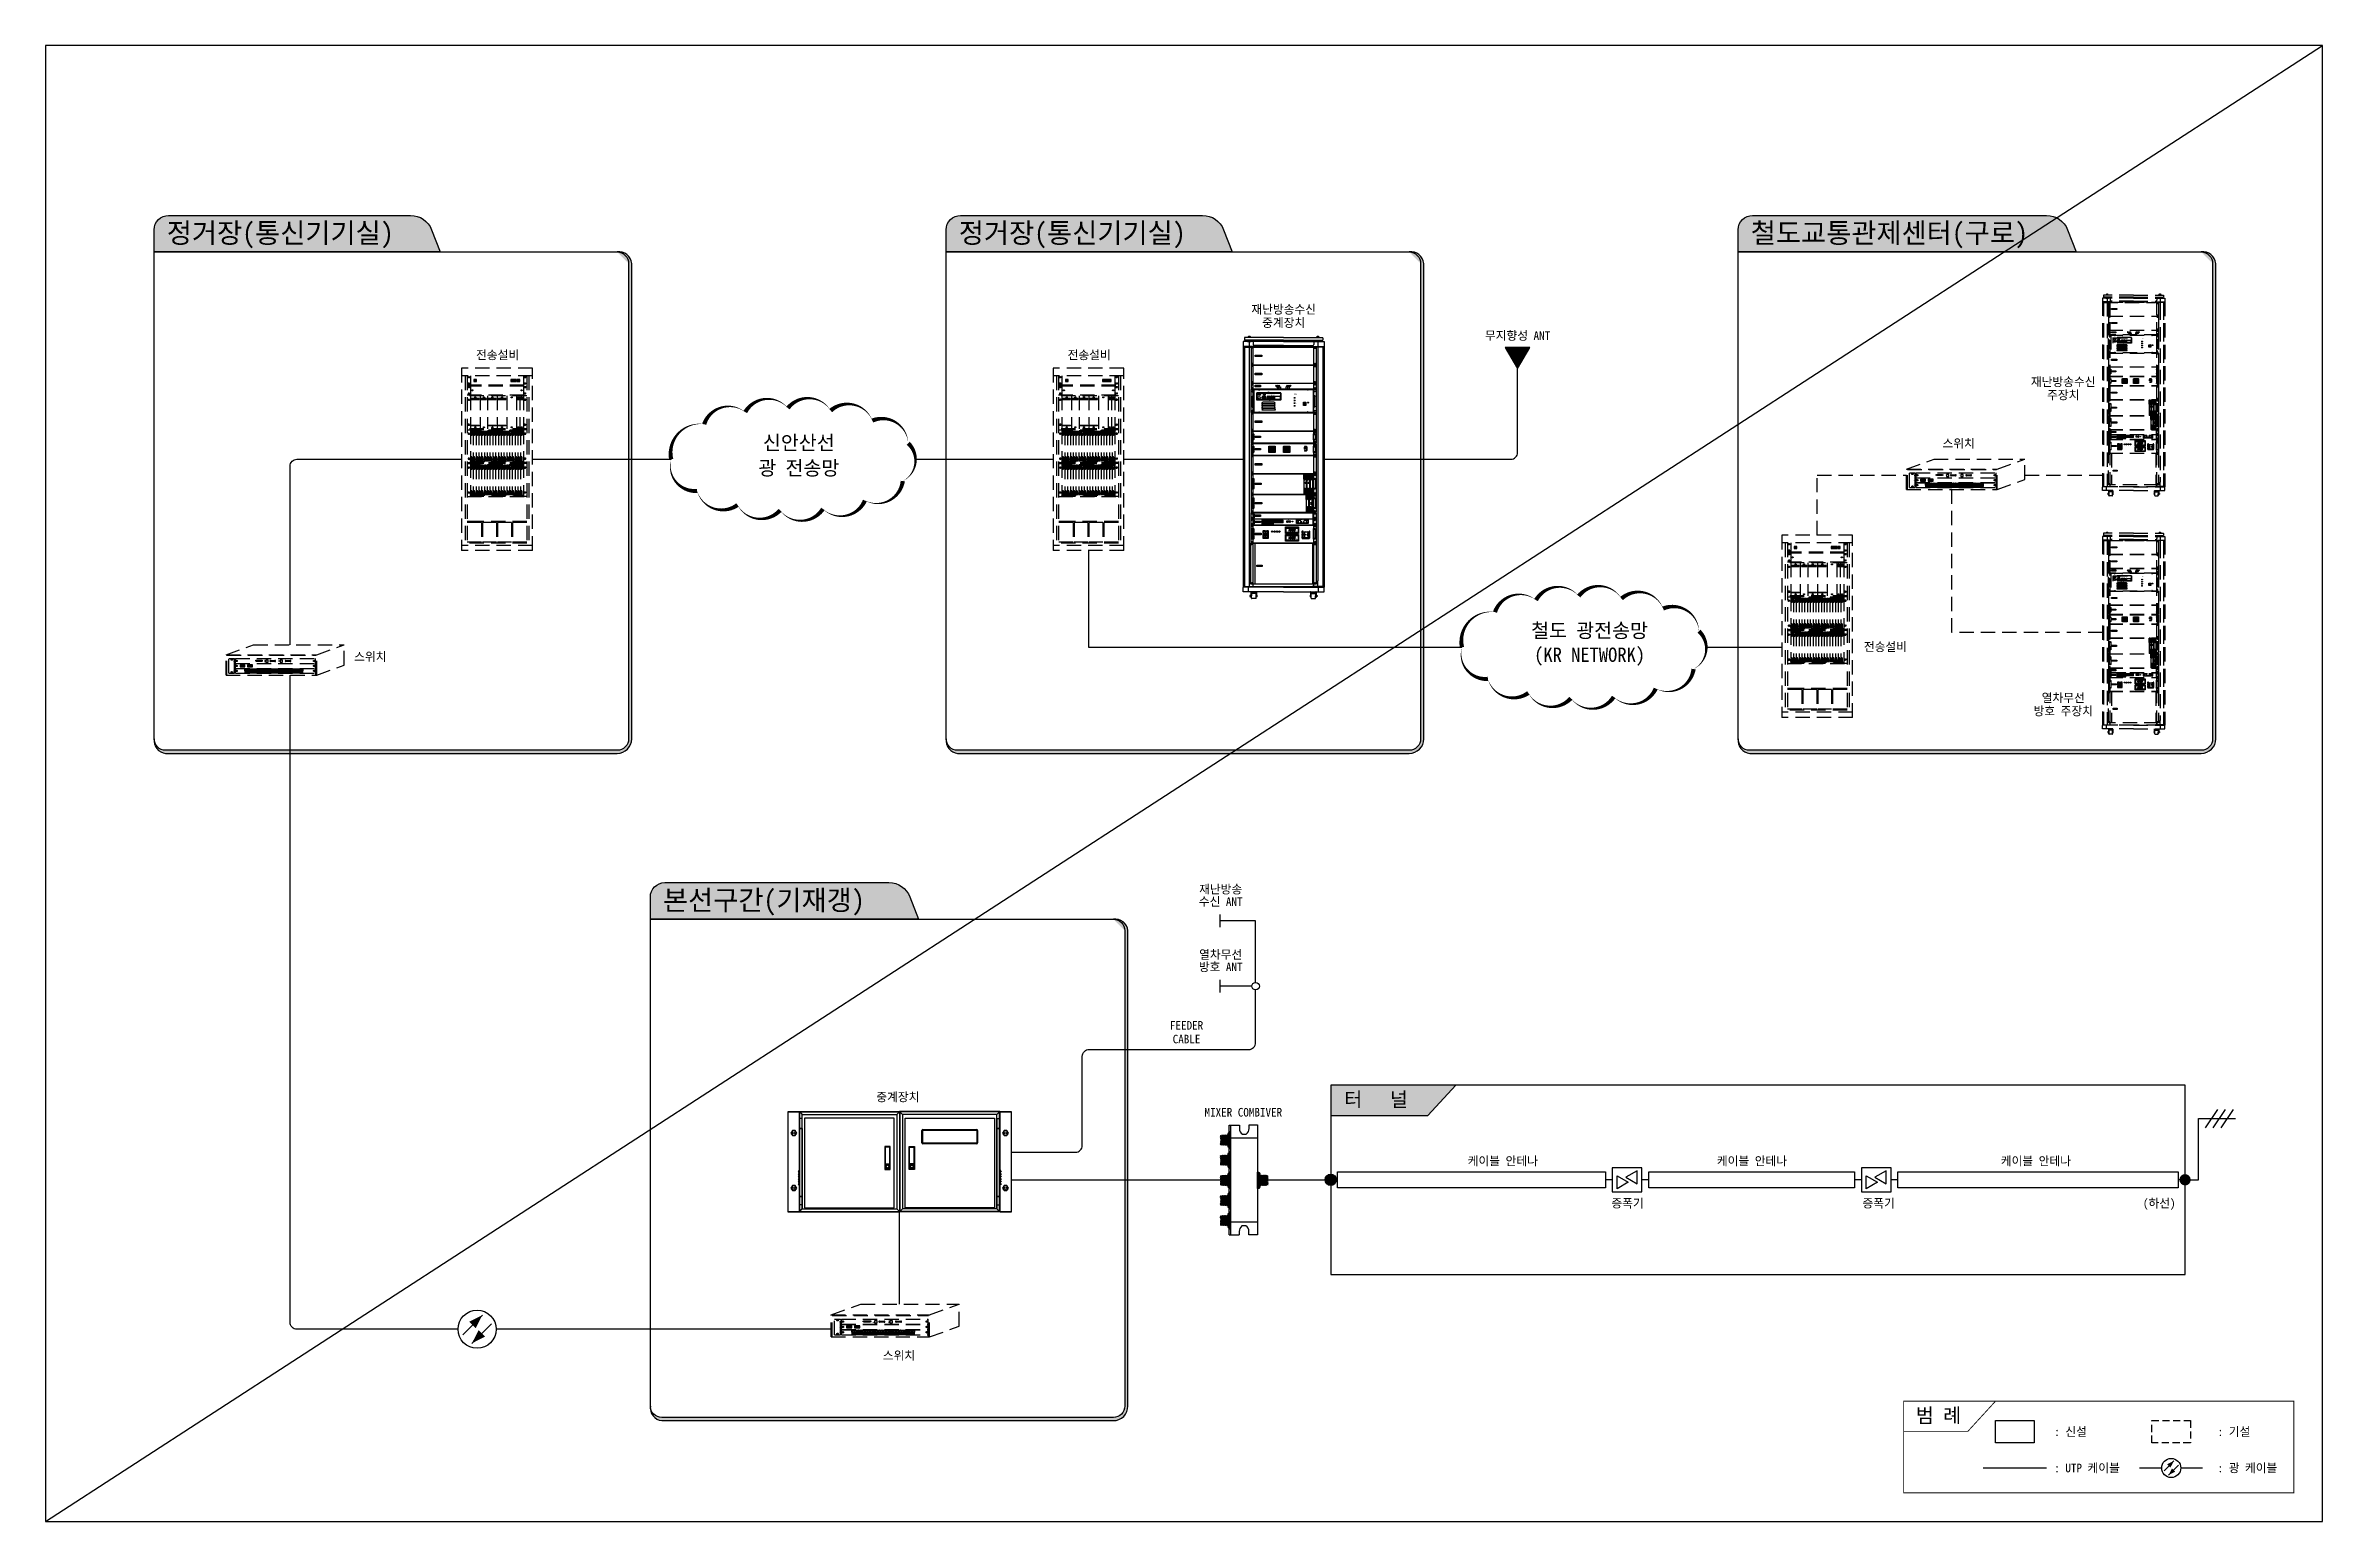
# Model space of a CAD drawing. Header units: millimetres. Extents: x 0 to 2521, y -5 to 594.
# Drawn here: x 1725 to 2521, y 11 to 527 of the extents above; entities that cross this region are included whole.
import ezdxf
from ezdxf.enums import TextEntityAlignment as Align

# ---------------------------------------------------------------- set-up
doc = ezdxf.new("R2010")
doc.units = ezdxf.units.MM
doc.header["$LTSCALE"] = 10
for name, pattern in [('A-DASHD01', [0.75, 0.5, -0.25]), ('A-HIDDN01', [0.375, 0.25, -0.125]), ('HIDDEN', [0.375, 0.25, -0.125])]:
    doc.linetypes.add(name, pattern=pattern)
for name, color, linetype in [('CS-TABL-LIN1', 4, 'Continuous'), ('CZ-LIN1', 7, 'Continuous'), ('CZ-PAT3', 163, 'Continuous'), ('CZ-SYMB', 2, 'Continuous'), ('CZ-TABL', 7, 'Continuous'), ('CZ-TEX1', 6, 'Continuous'), ('TN-CABL', 4, 'Continuous'), ('TT-CABL', 4, 'Continuous'), ('TT-COMM', 3, 'Continuous'), ('TT-COMM-CABL', 4, 'Continuous'), ('TT-COMM-SYMB', 3, 'Continuous'), ('TT-COMM-TEXT', 3, 'Continuous'), ('TT-TEXT', 3, 'Continuous'), ('TT-WAVE-REPT', 4, 'Continuous'), ('TT-WIRE-EQPM', 2, 'Continuous'), ('도곽', 7, 'Continuous')]:
    doc.layers.add(name, color=color, linetype=linetype)
doc.styles.get("Standard").update_dxf_attribs({"font": 'GulimChe.ttf'})
doc.styles.add('굴림체', font='GulimChe.ttf')

# ---------------------------------------------------------------- blocks, each defined once
blk = doc.blocks.new('AUDIT_I_080215160117-0')
h = blk.add_hatch(color=256)
h.paths.add_polyline_path([(46679, 12614), (46673, 12609), (46679, 12609)])
h.paths.add_polyline_path([(46679, 12614), (46679, 12609, 0.000542), (46679, 12609), (46684, 12609)])
blk = doc.blocks.new('AUDIT_I_080215160117-1')
h = blk.add_hatch(color=256)
h.paths.add_polyline_path([(46679, 12614), (46673, 12609), (46679, 12609)])
h.paths.add_polyline_path([(46679, 12614), (46679, 12609, 0.000542), (46679, 12609), (46684, 12609)])
blk = doc.blocks.new('wah')
h = blk.add_hatch()
h.set_pattern_fill('ANSI37', color=256, scale=0.5, style=0)
h.set_pattern_definition([(45, (498.1335, 80.8248), (-1.122532, 1.122532), []), (135, (498.1335, 80.8248), (-1.122532, -1.122532), [])])
h.paths.add_polyline_path([(-6334, 2497), (-6413, 2497), (-6413, 2418), (-6334, 2418)])
blk.add_lwpolyline([(-6413, 2500), (-6334, 2500, -0.414214), (-6331, 2497), (-6331, 2418, -0.414214), (-6334, 2415), (-6413, 2415, -0.414214), (-6416, 2418), (-6416, 2497, -0.414214)], format="xyb", close=True)
blk.add_lwpolyline([(-6413, 2497), (-6334, 2497), (-6334, 2418), (-6413, 2418)], close=True)
blk = doc.blocks.new('SMOOTH_0$00025')
at = {"const_width": 0.000125}
blk.add_lwpolyline([(-0.000062, 0, 1), (0.000062, 0, 1)], format="xyb", close=True, dxfattribs=at)
blk = doc.blocks.new('WW')
at = {"layer": 'CZ-SYMB'}
for points in [[(1.83, 4.94), (-5.02, -1.91)], [(-1.83, -4.94), (5.02, 1.91)]]:
    blk.add_lwpolyline(points, dxfattribs=at)
for points in [[(-2.78, 2.59), (1.83, 4.94), (-0.52, 0.33)], [(2.78, -2.59), (-1.83, -4.94), (0.52, -0.33)]]:
    blk.add_solid(points, dxfattribs=at)
at = {"layer": 'TN-CABL'}
blk.add_circle((0, 0), 6.67, dxfattribs=at)

msp = doc.modelspace()

# ---------------------------------------------------------------- hatches: boundary and pattern name
at = {"layer": 'CZ-PAT3'}
h = msp.add_hatch(color=256, dxfattribs=at)
edge = h.paths.add_edge_path()
edge.add_line((1862.73, 454.44), (1762.72, 454.44))
edge.add_line((1762.72, 454.44), (1762.72, 462.23))
edge.add_arc((1767.72, 462.23), 5, 90, 180, ccw=False)
edge.add_line((1767.72, 467.23), (1852.36, 467.23))
edge.add_arc((1852.36, 459.39), 7.84, 21.24159, 89.95529, ccw=False)
edge.add_line((1859.66, 462.23), (1862.73, 454.44))
h = msp.add_hatch(color=256, dxfattribs=at)
edge = h.paths.add_edge_path()
edge.add_line((2139.61, 454.44), (2039.61, 454.44))
edge.add_line((2039.61, 454.44), (2039.61, 462.23))
edge.add_arc((2044.61, 462.23), 5, 90, 180, ccw=False)
edge.add_line((2044.61, 467.23), (2129.25, 467.23))
edge.add_arc((2129.24, 459.39), 7.84, 21.24159, 89.95529, ccw=False)
edge.add_line((2136.55, 462.23), (2139.61, 454.44))
h = msp.add_hatch(color=256, dxfattribs=at)
edge = h.paths.add_edge_path()
edge.add_line((2434.67, 454.44), (2316.49, 454.44))
edge.add_line((2316.49, 454.44), (2316.49, 462.23))
edge.add_arc((2321.49, 462.23), 5, 90, 180, ccw=False)
edge.add_line((2321.49, 467.23), (2424.31, 467.23))
edge.add_arc((2424.3, 459.39), 7.84, 21.24159, 89.95529, ccw=False)
edge.add_line((2431.61, 462.23), (2434.67, 454.44))
h = msp.add_hatch(color=256, dxfattribs=at)
h.dxf.hatch_style = 1
h.paths.add_polyline_path([(2243.63, 421.09), (2235.07, 421.09), (2239.35, 413.68)])
h = msp.add_hatch(color=256, dxfattribs=at)
edge = h.paths.add_edge_path()
edge.add_line((2029.96, 221.18), (1936.18, 221.18))
edge.add_line((1936.18, 221.18), (1936.18, 228.97))
edge.add_arc((1941.18, 228.97), 5, 90, 180, ccw=False)
edge.add_line((1941.18, 233.97), (2019.6, 233.97))
edge.add_arc((2019.59, 226.12), 7.84, 21.24159, 89.95529, ccw=False)
edge.add_line((2026.9, 228.97), (2029.96, 221.18))
h = msp.add_hatch(color=256, dxfattribs=at)
h.dxf.hatch_style = 1
h.paths.add_polyline_path([(2174.02, 152.59), (2208.03, 152.59), (2217.71, 163.15), (2174.02, 163.15)])
at = {"layer": 'CZ-TABL'}
h = msp.add_hatch(color=256, dxfattribs=at)
edge = h.paths.add_edge_path()
edge.add_arc((1767.24, 283.66), 4.56, 172.75623, 263.45156)
edge.add_line((1766.72, 279.13), (1924.58, 279.13))
edge.add_arc((1924.58, 284.23), 5.1, 270, 360)
edge.add_line((1929.68, 284.23), (1929.68, 450.44))
edge.add_arc((1925.19, 449.95), 4.52, 6.13869, 97.65352)
edge.add_arc((1924.58, 450.44), 4, 0, 90, ccw=False)
edge.add_line((1928.58, 450.44), (1928.58, 284.23))
edge.add_arc((1924.58, 284.23), 4, -90, 0, ccw=False)
edge.add_line((1924.58, 280.23), (1766.72, 280.23))
edge.add_arc((1766.72, 284.23), 4, 180, 270, ccw=False)
h = msp.add_hatch(color=256, dxfattribs=at)
edge = h.paths.add_edge_path()
edge.add_arc((2044.13, 283.66), 4.56, 172.75623, 263.45156)
edge.add_line((2043.61, 279.13), (2201.47, 279.13))
edge.add_arc((2201.47, 284.23), 5.1, 270, 360)
edge.add_line((2206.57, 284.23), (2206.57, 450.44))
edge.add_arc((2202.07, 449.95), 4.52, 6.13869, 97.65352)
edge.add_arc((2201.47, 450.44), 4, 0, 90, ccw=False)
edge.add_line((2205.47, 450.44), (2205.47, 284.23))
edge.add_arc((2201.47, 284.23), 4, -90, 0, ccw=False)
edge.add_line((2201.47, 280.23), (2043.61, 280.23))
edge.add_arc((2043.61, 284.23), 4, 180, 270, ccw=False)
h = msp.add_hatch(color=256, dxfattribs=at)
edge = h.paths.add_edge_path()
edge.add_arc((2321.01, 283.66), 4.56, 172.75623, 263.45156)
edge.add_line((2320.49, 279.13), (2478.35, 279.13))
edge.add_arc((2478.35, 284.23), 5.1, 270, 360)
edge.add_line((2483.45, 284.23), (2483.45, 450.44))
edge.add_arc((2478.95, 449.95), 4.52, 6.13869, 97.65352)
edge.add_arc((2478.35, 450.44), 4, 0, 90, ccw=False)
edge.add_line((2482.35, 450.44), (2482.35, 284.23))
edge.add_arc((2478.35, 284.23), 4, -90, 0, ccw=False)
edge.add_line((2478.35, 280.23), (2320.49, 280.23))
edge.add_arc((2320.49, 284.23), 4, 180, 270, ccw=False)
h = msp.add_hatch(color=256, dxfattribs=at)
edge = h.paths.add_edge_path()
edge.add_arc((1940.7, 50.4), 4.56, 172.75623, 263.45156)
edge.add_line((1940.18, 45.87), (2098.04, 45.87))
edge.add_arc((2098.04, 50.97), 5.1, 270, 360)
edge.add_line((2103.14, 50.97), (2103.14, 217.18))
edge.add_arc((2098.65, 216.69), 4.52, 6.13869, 97.65352)
edge.add_arc((2098.04, 217.18), 4, 0, 90, ccw=False)
edge.add_line((2102.04, 217.18), (2102.04, 50.97))
edge.add_arc((2098.04, 50.97), 4, -90, 0, ccw=False)
edge.add_line((2098.04, 46.97), (1940.18, 46.97))
edge.add_arc((1940.18, 50.97), 4, 180, 270, ccw=False)
at = {"layer": 'TT-COMM-CABL'}
for points in [[(2176, 130.07, 1), (2172.03, 130.07, 1)], [(2474.69, 130.07, 1), (2470.72, 130.07, 1)]]:
    msp.add_hatch(color=256, dxfattribs=at).paths.add_polyline_path(points)
at = {"layer": 'TT-WIRE-EQPM', "linetype": 'A-DASHD01'}
h = msp.add_hatch(color=256, dxfattribs=at)
h.paths.add_polyline_path([(2452.69, 426.54), (2452.49, 426.36), (2452.69, 426.36)])
h.paths.add_polyline_path([(2452.69, 426.54), (2452.69, 426.36, 0.000542), (2452.69, 426.36), (2452.87, 426.36)])
h = msp.add_hatch(color=256, dxfattribs=at)
h.paths.add_polyline_path([(2453.1, 426.54), (2452.9, 426.36), (2453.1, 426.36)])
h.paths.add_polyline_path([(2453.1, 426.54), (2453.1, 426.36, 0.000542), (2453.1, 426.36), (2453.28, 426.36)])
h = msp.add_hatch(color=256, dxfattribs=at)
h.paths.add_polyline_path([(2453.53, 426.54), (2453.32, 426.36), (2453.53, 426.36)])
h.paths.add_polyline_path([(2453.53, 426.54), (2453.53, 426.36, 0.000542), (2453.53, 426.36), (2453.71, 426.36)])
at = {"layer": 'TT-WIRE-EQPM'}
h = msp.add_hatch(color=256, dxfattribs=at)
h.paths.add_polyline_path([(2154.93, 407.83), (2154.67, 407.59), (2154.93, 407.59)])
h.paths.add_polyline_path([(2154.93, 407.83), (2154.93, 407.6, 0.000542), (2154.93, 407.59), (2155.17, 407.6)])
h = msp.add_hatch(color=256, dxfattribs=at)
h.paths.add_polyline_path([(2155.47, 407.83), (2155.2, 407.59), (2155.47, 407.59)])
h.paths.add_polyline_path([(2155.47, 407.83), (2155.47, 407.6, 0.000542), (2155.47, 407.59), (2155.7, 407.6)])
h = msp.add_hatch(color=256, dxfattribs=at)
h.paths.add_polyline_path([(2156.02, 407.83), (2155.76, 407.59), (2156.02, 407.59)])
h.paths.add_polyline_path([(2156.02, 407.83), (2156.02, 407.6, 0.000542), (2156.02, 407.59), (2156.26, 407.6)])
at = {"layer": 'TT-WIRE-EQPM', "linetype": 'A-DASHD01'}
h = msp.add_hatch(color=256, dxfattribs=at)
h.paths.add_polyline_path([(2460.31, 409.56), (2460.31, 409.88), (2460.42, 409.88), (2460.42, 409.56)], flags=17)
h.paths.add_polyline_path([(2460.31, 409.12), (2460.31, 409.42), (2460.42, 409.42), (2460.42, 409.12)], flags=17)
edge = h.paths.add_edge_path()
edge.add_arc((2460.53, 409.01), 0.109, 195.78472, 270)
edge.add_line((2460.53, 408.9), (2460.79, 408.9))
edge.add_arc((2460.79, 409.01), 0.109, 270, 360)
edge.add_line((2460.89, 409.01), (2460.89, 409.99))
edge.add_arc((2460.79, 409.99), 0.109, 0, 90)
edge.add_line((2460.79, 410.1), (2460.53, 410.1))
edge.add_arc((2460.53, 409.99), 0.109, 90, 163.46686)
edge.add_line((2460.43, 410.02), (2460.31, 410.02))
edge.add_line((2460.31, 410.02), (2460.31, 410.02))
edge.add_arc((2460.42, 410.02), 0.109, 90, 180, ccw=False)
edge.add_line((2460.42, 410.13), (2460.82, 410.13))
edge.add_arc((2460.82, 410.02), 0.109, 0, 90, ccw=False)
edge.add_line((2460.93, 410.02), (2460.93, 408.97))
edge.add_arc((2460.82, 408.97), 0.109, -90, 0, ccw=False)
edge.add_line((2460.82, 408.86), (2460.42, 408.86))
edge.add_arc((2460.42, 408.97), 0.109, 180, 270, ccw=False)
edge.add_line((2460.31, 408.97), (2460.31, 408.98))
edge.add_line((2460.31, 408.98), (2460.43, 408.98))
for points in [[(2460.31, 409.42), (2460.42, 409.42), (2460.42, 409.88), (2460.31, 409.88)], [(2451.53, 390.13, 0.414214), (2451.48, 390.18), (2449.52, 390.18, 0.414214), (2449.47, 390.13), (2449.47, 389.65, 0.414214), (2449.52, 389.6), (2451.48, 389.6, 0.414214), (2451.53, 389.65)], [(2457.16, 389.89, 1), (2457, 389.89, 1)], [(2458.55, 389.83, 1), (2458.68, 389.83, 1)], [(2459.44, 389.83, 1), (2459.31, 389.83, 1)], [(2460.2, 389.83, 1), (2460.07, 389.83, 1)], [(2460.84, 389.83, 1), (2460.96, 389.83, 1)], [(2460.31, 326.13), (2460.42, 326.13), (2460.42, 326.6), (2460.31, 326.6)], [(2451.53, 306.84, 0.414214), (2451.48, 306.9), (2449.52, 306.9, 0.414214), (2449.47, 306.84), (2449.47, 306.37, 0.414214), (2449.52, 306.31), (2451.48, 306.31, 0.414214), (2451.53, 306.37)], [(2457.16, 306.61, 1), (2457, 306.61, 1)], [(2458.55, 306.55, 1), (2458.68, 306.55, 1)], [(2459.44, 306.55, 1), (2459.31, 306.55, 1)], [(2460.2, 306.55, 1), (2460.07, 306.55, 1)], [(2460.84, 306.55, 1), (2460.96, 306.55, 1)]]:
    msp.add_hatch(color=256, dxfattribs=at).paths.add_polyline_path(points)
h = msp.add_hatch(color=256, dxfattribs=at)
edge = h.paths.add_edge_path()
edge.add_line((2460.15, 390.36), (2461.24, 390.36))
edge.add_arc((2461.24, 390.25), 0.109, 0, 90, ccw=False)
edge.add_line((2461.35, 390.25), (2461.35, 389.49))
edge.add_arc((2461.24, 389.49), 0.109, 270, 360, ccw=False)
edge.add_line((2461.24, 389.38), (2458.27, 389.38))
edge.add_arc((2458.27, 389.49), 0.109, 180, 270, ccw=False)
edge.add_line((2458.16, 389.49), (2458.16, 390.25))
edge.add_arc((2458.27, 390.25), 0.109, 90, 180, ccw=False)
edge.add_line((2458.27, 390.36), (2459.32, 390.36))
edge.add_line((2459.32, 390.36), (2459.32, 390.25))
edge.add_line((2459.32, 390.25), (2458.34, 390.25))
edge.add_arc((2458.34, 390.14), 0.109, 90, 180)
edge.add_line((2458.23, 390.14), (2458.23, 389.56))
edge.add_arc((2458.34, 389.56), 0.109, 180, 270)
edge.add_line((2458.34, 389.45), (2461.17, 389.45))
edge.add_arc((2461.17, 389.56), 0.109, 270, 360)
edge.add_line((2461.28, 389.56), (2461.28, 390.14))
edge.add_arc((2461.17, 390.14), 0.109, 0, 90)
edge.add_line((2461.17, 390.25), (2460.15, 390.25))
edge.add_line((2460.15, 390.25), (2460.15, 390.36))
at = {"layer": 'TT-WIRE-EQPM'}
h = msp.add_hatch(color=256, dxfattribs=at)
h.paths.add_polyline_path([(2164.84, 385.76), (2164.84, 386.17), (2164.98, 386.17), (2164.98, 385.76)], flags=17)
h.paths.add_polyline_path([(2164.84, 385.18), (2164.84, 385.58), (2164.98, 385.58), (2164.98, 385.18)], flags=17)
edge = h.paths.add_edge_path()
edge.add_arc((2165.13, 385.03), 0.141, 195.78472, 270)
edge.add_line((2165.13, 384.89), (2165.46, 384.89))
edge.add_arc((2165.46, 385.03), 0.141, 270, 360)
edge.add_line((2165.6, 385.03), (2165.6, 386.31))
edge.add_arc((2165.46, 386.31), 0.141, 0, 90)
edge.add_line((2165.46, 386.45), (2165.13, 386.45))
edge.add_arc((2165.13, 386.31), 0.141, 90, 163.46686)
edge.add_line((2164.99, 386.35), (2164.84, 386.35))
edge.add_line((2164.84, 386.35), (2164.84, 386.35))
edge.add_arc((2164.98, 386.35), 0.141, 90, 180, ccw=False)
edge.add_line((2164.98, 386.5), (2165.5, 386.5))
edge.add_arc((2165.5, 386.35), 0.141, 0, 90, ccw=False)
edge.add_line((2165.65, 386.35), (2165.65, 384.99))
edge.add_arc((2165.5, 384.99), 0.141, -90, 0, ccw=False)
edge.add_line((2165.5, 384.85), (2164.98, 384.85))
edge.add_arc((2164.98, 384.99), 0.141, 180, 270, ccw=False)
edge.add_line((2164.84, 384.99), (2164.84, 385))
edge.add_line((2164.84, 385), (2164.99, 385))
for points in [[(2164.84, 385.56), (2164.98, 385.56), (2164.98, 386.17), (2164.84, 386.17)], [(2153.43, 360.49, 0.414214), (2153.36, 360.56), (2150.81, 360.56, 0.414214), (2150.74, 360.49), (2150.74, 359.87, 0.414214), (2150.81, 359.8), (2153.36, 359.8, 0.414214), (2153.43, 359.87)], [(2160.74, 360.18, 1), (2160.53, 360.18, 1)], [(2162.55, 360.1, 1), (2162.72, 360.1, 1)], [(2163.71, 360.1, 1), (2163.54, 360.1, 1)], [(2164.7, 360.1, 1), (2164.53, 360.1, 1)], [(2165.52, 360.1, 1), (2165.69, 360.1, 1)]]:
    msp.add_hatch(color=256, dxfattribs=at).paths.add_polyline_path(points)
at = {"layer": 'TT-WIRE-EQPM', "linetype": 'A-DASHD01'}
h = msp.add_hatch(color=256, dxfattribs=at)
h.paths.add_polyline_path([(2449.24, 385.93), (2449.1, 385.93), (2449.1, 385.53, 0.414214), (2449.2, 385.42), (2450.58, 385.42, 0.414214), (2450.69, 385.53), (2450.69, 386.4), (2450.67, 386.4), (2450.67, 385.55, -0.414214), (2450.56, 385.44), (2449.35, 385.44, -0.414214), (2449.24, 385.55)])
h.paths.add_polyline_path([(2449.24, 386.65), (2449.1, 386.65), (2449.1, 386.15), (2449.24, 386.15)])
h.paths.add_polyline_path([(2450.58, 387.38), (2450.09, 387.38), (2450.09, 387.36), (2450.56, 387.36, -0.414214), (2450.67, 387.25), (2450.67, 386.4), (2450.69, 386.4), (2450.69, 387.27, 0.414214)])
h.paths.add_polyline_path([(2449.35, 387.36), (2449.8, 387.36), (2449.8, 387.38), (2449.2, 387.38, 0.414214), (2449.1, 387.27), (2449.1, 386.87), (2449.24, 386.87), (2449.24, 387.25, -0.414214)])
h = msp.add_hatch(color=256, dxfattribs=at)
edge = h.paths.add_edge_path()
edge.add_line((2450.35, 386.12), (2450.35, 385.99))
edge.add_arc((2450.32, 385.99), 0.0363, -90, 0, ccw=False)
edge.add_line((2450.32, 385.95), (2449.58, 385.95))
edge.add_arc((2449.58, 385.99), 0.0363, 180, 270, ccw=False)
edge.add_line((2449.55, 385.99), (2449.55, 386.12))
edge.add_arc((2449.58, 386.12), 0.0363, 90, 180, ccw=False)
edge.add_line((2449.58, 386.15), (2450.32, 386.15))
edge.add_arc((2450.32, 386.12), 0.0363, 0, 90, ccw=False)
h.paths.add_polyline_path([(2450.14, 386.52), (2450.14, 386.15), (2450.32, 386.15), (2450.32, 386.52)])
edge = h.paths.add_edge_path()
edge.add_line((2449.59, 386.33), (2450.31, 386.33))
edge.add_line((2449.76, 386.52), (2449.58, 386.52))
edge.add_line((2449.69, 386.15), (2449.87, 386.15))
edge.add_line((2449.58, 386.52), (2449.58, 386.15))
edge.add_line((2449.76, 386.15), (2449.76, 386.52))
h = msp.add_hatch(color=256, dxfattribs=at)
h.paths.add_polyline_path([(2449.58, 386.15), (2449.76, 386.15), (2449.76, 386.52), (2449.58, 386.52)])
edge = h.paths.add_edge_path()
edge.add_line((2449.69, 386.15), (2449.87, 386.15))
edge.add_arc((2449.58, 386.12), 0.0363, 90, 180)
h = msp.add_hatch(color=256, dxfattribs=at)
edge = h.paths.add_edge_path()
edge.add_line((2450.35, 386.12), (2450.35, 385.99))
edge.add_arc((2450.32, 385.99), 0.0363, -90, 0, ccw=False)
edge.add_line((2450.32, 385.95), (2449.58, 385.95))
edge.add_arc((2449.58, 385.99), 0.0363, 180, 270, ccw=False)
edge.add_line((2449.55, 385.99), (2449.55, 386.12))
edge.add_arc((2449.58, 386.12), 0.0363, 90, 180, ccw=False)
edge.add_line((2449.58, 386.15), (2450.32, 386.15))
edge.add_arc((2450.32, 386.12), 0.0363, 0, 90, ccw=False)
h.paths.add_polyline_path([(2450.14, 386.52), (2450.14, 386.15), (2450.32, 386.15), (2450.32, 386.52)])
edge = h.paths.add_edge_path()
edge.add_line((2449.59, 386.33), (2450.31, 386.33))
edge.add_line((2449.76, 386.52), (2449.58, 386.52))
edge.add_line((2449.69, 386.15), (2449.87, 386.15))
edge.add_line((2449.58, 386.52), (2449.58, 386.15))
edge.add_line((2449.76, 386.15), (2449.76, 386.52))
h = msp.add_hatch(color=256, dxfattribs=at)
h.paths.add_polyline_path([(2449.58, 386.15), (2449.76, 386.15), (2449.76, 386.52), (2449.58, 386.52)])
edge = h.paths.add_edge_path()
edge.add_line((2449.69, 386.15), (2449.87, 386.15))
edge.add_arc((2449.58, 386.12), 0.0363, 90, 180)
h = msp.add_hatch(color=256, dxfattribs=at)
h.paths.add_polyline_path([(2451.62, 387.03, 1), (2451.62, 387.37, 1)])
h.paths.add_polyline_path([(2451.62, 387.3, -1), (2451.62, 387.11, -1)], flags=16)
h.paths.add_polyline_path([(2452.28, 387.37, 1), (2452.28, 387.03, 1)])
h.paths.add_polyline_path([(2452.28, 387.11, -1), (2452.28, 387.3, -1)], flags=16)
h.paths.add_polyline_path([(2452.93, 387.03, 1), (2452.93, 387.37, 1)])
h.paths.add_polyline_path([(2452.93, 387.3, -1), (2452.93, 387.11, -1)], flags=16)
h.paths.add_polyline_path([(2453.58, 387.03, 1), (2453.58, 387.37, 1)])
h.paths.add_polyline_path([(2453.58, 387.3, -1), (2453.58, 387.11, -1)], flags=16)
h = msp.add_hatch(color=256, dxfattribs=at)
h.paths.add_polyline_path([(2459.77, 385.89), (2459.62, 385.89), (2459.62, 385.49, 0.414214), (2459.73, 385.38), (2461.62, 385.38, 0.414214), (2461.73, 385.49), (2461.73, 387.23, 0.414214), (2461.62, 387.34), (2461.56, 387.34), (2461.56, 387.32), (2461.6, 387.32, -0.414214), (2461.71, 387.22), (2461.71, 385.51, -0.414214), (2461.6, 385.4), (2459.88, 385.4, -0.414214), (2459.77, 385.51)])
h.paths.add_polyline_path([(2459.62, 386.11), (2459.77, 386.11), (2459.77, 386.62), (2459.62, 386.62)], flags=17)
h.paths.add_polyline_path([(2459.77, 387.22, -0.414214), (2459.88, 387.32), (2459.93, 387.32), (2459.93, 387.34), (2459.73, 387.34, 0.414214), (2459.62, 387.23), (2459.62, 386.84), (2459.77, 386.84)])
h = msp.add_hatch(color=256, dxfattribs=at)
edge = h.paths.add_edge_path()
edge.add_line((2460.4, 386.35), (2460.4, 386.03))
edge.add_arc((2460.4, 385.99), 0.0363, 0, 90, ccw=False)
edge.add_line((2460.44, 385.99), (2460.44, 385.92))
edge.add_arc((2460.4, 385.92), 0.0363, -90, 0, ccw=False)
edge.add_line((2460.4, 385.89), (2460.19, 385.89))
edge.add_arc((2460.19, 385.92), 0.0363, 180, 270, ccw=False)
edge.add_line((2460.15, 385.92), (2460.15, 385.99))
edge.add_arc((2460.19, 385.99), 0.0363, 90, 180, ccw=False)
edge.add_line((2460.19, 386.03), (2460.19, 386.35))
edge.add_line((2460.19, 386.35), (2460.4, 386.35))
h = msp.add_hatch(color=256, dxfattribs=at)
edge = h.paths.add_edge_path()
edge.add_line((2461.31, 386.35), (2461.31, 386.03))
edge.add_arc((2461.31, 385.99), 0.0363, 0, 90, ccw=False)
edge.add_line((2461.35, 385.99), (2461.35, 385.92))
edge.add_arc((2461.31, 385.92), 0.0363, -90, 0, ccw=False)
edge.add_line((2461.31, 385.89), (2461.09, 385.89))
edge.add_arc((2461.09, 385.92), 0.0363, 180, 270, ccw=False)
edge.add_line((2461.06, 385.92), (2461.06, 385.99))
edge.add_arc((2461.09, 385.99), 0.0363, 90, 180, ccw=False)
edge.add_line((2461.09, 386.03), (2461.09, 386.35))
edge.add_line((2461.09, 386.35), (2461.31, 386.35))
at = {"layer": 'TT-WIRE-EQPM'}
h = msp.add_hatch(color=256, dxfattribs=at)
edge = h.paths.add_edge_path()
edge.add_line((2164.63, 360.79), (2166.05, 360.79))
edge.add_arc((2166.05, 360.65), 0.141, 0, 90, ccw=False)
edge.add_line((2166.19, 360.65), (2166.19, 359.66))
edge.add_arc((2166.05, 359.66), 0.141, 270, 360, ccw=False)
edge.add_line((2166.05, 359.52), (2162.18, 359.52))
edge.add_arc((2162.18, 359.66), 0.141, 180, 270, ccw=False)
edge.add_line((2162.04, 359.66), (2162.04, 360.65))
edge.add_arc((2162.18, 360.65), 0.141, 90, 180, ccw=False)
edge.add_line((2162.18, 360.79), (2163.55, 360.79))
edge.add_line((2163.55, 360.79), (2163.55, 360.65))
edge.add_line((2163.55, 360.65), (2162.28, 360.65))
edge.add_arc((2162.28, 360.51), 0.141, 90, 180)
edge.add_line((2162.14, 360.51), (2162.14, 359.76))
edge.add_arc((2162.28, 359.76), 0.141, 180, 270)
edge.add_line((2162.28, 359.61), (2165.96, 359.61))
edge.add_arc((2165.96, 359.76), 0.141, 270, 360)
edge.add_line((2166.1, 359.76), (2166.1, 360.51))
edge.add_arc((2165.96, 360.51), 0.141, 0, 90)
edge.add_line((2165.96, 360.65), (2164.63, 360.65))
edge.add_line((2164.63, 360.65), (2164.63, 360.79))
h = msp.add_hatch(color=256, dxfattribs=at)
h.paths.add_polyline_path([(2150.45, 355.03), (2150.26, 355.03), (2150.26, 354.51, 0.414214), (2150.4, 354.37), (2152.19, 354.37, 0.414214), (2152.33, 354.51), (2152.33, 355.64), (2152.31, 355.64), (2152.31, 354.53, -0.414214), (2152.17, 354.39), (2150.59, 354.39, -0.414214), (2150.45, 354.53)])
h.paths.add_polyline_path([(2150.45, 355.97), (2150.26, 355.97), (2150.26, 355.31), (2150.45, 355.31)])
h.paths.add_polyline_path([(2152.19, 356.92), (2151.56, 356.92), (2151.56, 356.89), (2152.17, 356.89, -0.414214), (2152.31, 356.75), (2152.31, 355.64), (2152.33, 355.64), (2152.33, 356.77, 0.414214)])
h.paths.add_polyline_path([(2150.59, 356.89), (2151.18, 356.89), (2151.18, 356.92), (2150.4, 356.92, 0.414214), (2150.26, 356.77), (2150.26, 356.26), (2150.45, 356.26), (2150.45, 356.75, -0.414214)])
h = msp.add_hatch(color=256, dxfattribs=at)
edge = h.paths.add_edge_path()
edge.add_line((2151.9, 355.28), (2151.9, 355.11))
edge.add_arc((2151.85, 355.11), 0.0471, -90, 0, ccw=False)
edge.add_line((2151.85, 355.06), (2150.89, 355.06))
edge.add_arc((2150.89, 355.11), 0.0471, 180, 270, ccw=False)
edge.add_line((2150.84, 355.11), (2150.84, 355.28))
edge.add_arc((2150.89, 355.28), 0.0471, 90, 180, ccw=False)
edge.add_line((2150.89, 355.32), (2151.85, 355.32))
edge.add_arc((2151.85, 355.28), 0.0471, 0, 90, ccw=False)
h.paths.add_polyline_path([(2151.61, 355.8), (2151.61, 355.32), (2151.85, 355.32), (2151.85, 355.8)])
edge = h.paths.add_edge_path()
edge.add_line((2150.9, 355.56), (2151.84, 355.56))
edge.add_line((2151.13, 355.8), (2150.89, 355.8))
edge.add_line((2151.03, 355.32), (2151.27, 355.32))
edge.add_line((2150.89, 355.8), (2150.89, 355.32))
edge.add_line((2151.13, 355.32), (2151.13, 355.8))
h = msp.add_hatch(color=256, dxfattribs=at)
h.paths.add_polyline_path([(2150.89, 355.32), (2151.13, 355.32), (2151.13, 355.8), (2150.89, 355.8)])
edge = h.paths.add_edge_path()
edge.add_line((2151.03, 355.32), (2151.27, 355.32))
edge.add_arc((2150.89, 355.28), 0.0471, 90, 180)
h = msp.add_hatch(color=256, dxfattribs=at)
edge = h.paths.add_edge_path()
edge.add_line((2151.9, 355.28), (2151.9, 355.11))
edge.add_arc((2151.85, 355.11), 0.0471, -90, 0, ccw=False)
edge.add_line((2151.85, 355.06), (2150.89, 355.06))
edge.add_arc((2150.89, 355.11), 0.0471, 180, 270, ccw=False)
edge.add_line((2150.84, 355.11), (2150.84, 355.28))
edge.add_arc((2150.89, 355.28), 0.0471, 90, 180, ccw=False)
edge.add_line((2150.89, 355.32), (2151.85, 355.32))
edge.add_arc((2151.85, 355.28), 0.0471, 0, 90, ccw=False)
h.paths.add_polyline_path([(2151.61, 355.8), (2151.61, 355.32), (2151.85, 355.32), (2151.85, 355.8)])
edge = h.paths.add_edge_path()
edge.add_line((2150.9, 355.56), (2151.84, 355.56))
edge.add_line((2151.13, 355.8), (2150.89, 355.8))
edge.add_line((2151.03, 355.32), (2151.27, 355.32))
edge.add_line((2150.89, 355.8), (2150.89, 355.32))
edge.add_line((2151.13, 355.32), (2151.13, 355.8))
h = msp.add_hatch(color=256, dxfattribs=at)
h.paths.add_polyline_path([(2150.89, 355.32), (2151.13, 355.32), (2151.13, 355.8), (2150.89, 355.8)])
edge = h.paths.add_edge_path()
edge.add_line((2151.03, 355.32), (2151.27, 355.32))
edge.add_arc((2150.89, 355.28), 0.0471, 90, 180)
h = msp.add_hatch(color=256, dxfattribs=at)
h.paths.add_polyline_path([(2153.55, 356.47, 1), (2153.55, 356.9, 1)])
h.paths.add_polyline_path([(2153.55, 356.81, -1), (2153.55, 356.56, -1)], flags=16)
h.paths.add_polyline_path([(2154.4, 356.9, 1), (2154.4, 356.47, 1)])
h.paths.add_polyline_path([(2154.4, 356.56, -1), (2154.4, 356.81, -1)], flags=16)
h.paths.add_polyline_path([(2155.24, 356.47, 1), (2155.24, 356.9, 1)])
h.paths.add_polyline_path([(2155.24, 356.81, -1), (2155.24, 356.56, -1)], flags=16)
h.paths.add_polyline_path([(2156.09, 356.47, 1), (2156.09, 356.9, 1)])
h.paths.add_polyline_path([(2156.09, 356.81, -1), (2156.09, 356.56, -1)], flags=16)
h = msp.add_hatch(color=256, dxfattribs=at)
h.paths.add_polyline_path([(2164.13, 354.98), (2163.95, 354.98), (2163.95, 354.47, 0.414214), (2164.09, 354.32), (2166.54, 354.32, 0.414214), (2166.68, 354.47), (2166.68, 356.73, 0.414214), (2166.54, 356.87), (2166.47, 356.87), (2166.47, 356.85), (2166.52, 356.85, -0.414214), (2166.66, 356.7), (2166.66, 354.49, -0.414214), (2166.52, 354.35), (2164.28, 354.35, -0.414214), (2164.13, 354.49)])
h.paths.add_polyline_path([(2163.95, 355.27), (2164.13, 355.27), (2164.13, 355.93), (2163.95, 355.93)], flags=17)
h.paths.add_polyline_path([(2164.13, 356.7, -0.414214), (2164.28, 356.85), (2164.35, 356.85), (2164.35, 356.87), (2164.09, 356.87, 0.414214), (2163.95, 356.73), (2163.95, 356.21), (2164.13, 356.21)])
h = msp.add_hatch(color=256, dxfattribs=at)
edge = h.paths.add_edge_path()
edge.add_line((2164.96, 355.58), (2164.96, 355.16))
edge.add_arc((2164.96, 355.12), 0.0471, 0, 90, ccw=False)
edge.add_line((2165.01, 355.12), (2165.01, 355.02))
edge.add_arc((2164.96, 355.02), 0.0471, -90, 0, ccw=False)
edge.add_line((2164.96, 354.98), (2164.68, 354.98))
edge.add_arc((2164.68, 355.02), 0.0471, 180, 270, ccw=False)
edge.add_line((2164.63, 355.02), (2164.63, 355.12))
edge.add_arc((2164.68, 355.12), 0.0471, 90, 180, ccw=False)
edge.add_line((2164.68, 355.16), (2164.68, 355.58))
edge.add_line((2164.68, 355.58), (2164.96, 355.58))
h = msp.add_hatch(color=256, dxfattribs=at)
edge = h.paths.add_edge_path()
edge.add_line((2166.14, 355.58), (2166.14, 355.16))
edge.add_arc((2166.14, 355.12), 0.0471, 0, 90, ccw=False)
edge.add_line((2166.19, 355.12), (2166.19, 355.02))
edge.add_arc((2166.14, 355.02), 0.0471, -90, 0, ccw=False)
edge.add_line((2166.14, 354.98), (2165.86, 354.98))
edge.add_arc((2165.86, 355.02), 0.0471, 180, 270, ccw=False)
edge.add_line((2165.81, 355.02), (2165.81, 355.12))
edge.add_arc((2165.86, 355.12), 0.0471, 90, 180, ccw=False)
edge.add_line((2165.86, 355.16), (2165.86, 355.58))
edge.add_line((2165.86, 355.58), (2166.14, 355.58))
at = {"layer": 'TT-WIRE-EQPM', "linetype": 'A-DASHD01'}
h = msp.add_hatch(color=256, dxfattribs=at)
h.paths.add_polyline_path([(2452.69, 343.26), (2452.49, 343.08), (2452.69, 343.08)])
h.paths.add_polyline_path([(2452.69, 343.26), (2452.69, 343.08, 0.000542), (2452.69, 343.08), (2452.87, 343.08)])
h = msp.add_hatch(color=256, dxfattribs=at)
h.paths.add_polyline_path([(2453.1, 343.26), (2452.9, 343.08), (2453.1, 343.08)])
h.paths.add_polyline_path([(2453.1, 343.26), (2453.1, 343.08, 0.000542), (2453.1, 343.08), (2453.28, 343.08)])
h = msp.add_hatch(color=256, dxfattribs=at)
h.paths.add_polyline_path([(2453.53, 343.26), (2453.32, 343.08), (2453.53, 343.08)])
h.paths.add_polyline_path([(2453.53, 343.26), (2453.53, 343.08, 0.000542), (2453.53, 343.08), (2453.71, 343.08)])
h = msp.add_hatch(color=256, dxfattribs=at)
h.paths.add_polyline_path([(2460.31, 326.28), (2460.31, 326.6), (2460.42, 326.6), (2460.42, 326.28)], flags=17)
h.paths.add_polyline_path([(2460.31, 325.83), (2460.31, 326.14), (2460.42, 326.14), (2460.42, 325.83)], flags=17)
edge = h.paths.add_edge_path()
edge.add_arc((2460.53, 325.72), 0.109, 195.78472, 270)
edge.add_line((2460.53, 325.62), (2460.79, 325.62))
edge.add_arc((2460.79, 325.72), 0.109, 270, 360)
edge.add_line((2460.89, 325.72), (2460.89, 326.7))
edge.add_arc((2460.79, 326.7), 0.109, 0, 90)
edge.add_line((2460.79, 326.81), (2460.53, 326.81))
edge.add_arc((2460.53, 326.7), 0.109, 90, 163.46686)
edge.add_line((2460.43, 326.73), (2460.31, 326.73))
edge.add_line((2460.31, 326.73), (2460.31, 326.74))
edge.add_arc((2460.42, 326.74), 0.109, 90, 180, ccw=False)
edge.add_line((2460.42, 326.85), (2460.82, 326.85))
edge.add_arc((2460.82, 326.74), 0.109, 0, 90, ccw=False)
edge.add_line((2460.93, 326.74), (2460.93, 325.69))
edge.add_arc((2460.82, 325.69), 0.109, -90, 0, ccw=False)
edge.add_line((2460.82, 325.58), (2460.42, 325.58))
edge.add_arc((2460.42, 325.69), 0.109, 180, 270, ccw=False)
edge.add_line((2460.31, 325.69), (2460.31, 325.69))
edge.add_line((2460.31, 325.69), (2460.43, 325.69))
h = msp.add_hatch(color=256, dxfattribs=at)
h.paths.add_polyline_path([(2449.24, 302.64), (2449.1, 302.64), (2449.1, 302.24, 0.414214), (2449.2, 302.14), (2450.58, 302.14, 0.414214), (2450.69, 302.24), (2450.69, 303.11), (2450.67, 303.11), (2450.67, 302.26, -0.414214), (2450.56, 302.15), (2449.35, 302.15, -0.414214), (2449.24, 302.26)])
h.paths.add_polyline_path([(2449.24, 303.37), (2449.1, 303.37), (2449.1, 302.86), (2449.24, 302.86)])
h.paths.add_polyline_path([(2450.58, 304.09), (2450.09, 304.09), (2450.09, 304.08), (2450.56, 304.08, -0.414214), (2450.67, 303.97), (2450.67, 303.11), (2450.69, 303.11), (2450.69, 303.99, 0.414214)])
h.paths.add_polyline_path([(2449.35, 304.08), (2449.8, 304.08), (2449.8, 304.09), (2449.2, 304.09, 0.414214), (2449.1, 303.99), (2449.1, 303.59), (2449.24, 303.59), (2449.24, 303.97, -0.414214)])
h = msp.add_hatch(color=256, dxfattribs=at)
edge = h.paths.add_edge_path()
edge.add_line((2450.35, 302.83), (2450.35, 302.7))
edge.add_arc((2450.32, 302.7), 0.0363, -90, 0, ccw=False)
edge.add_line((2450.32, 302.67), (2449.58, 302.67))
edge.add_arc((2449.58, 302.7), 0.0363, 180, 270, ccw=False)
edge.add_line((2449.55, 302.7), (2449.55, 302.83))
edge.add_arc((2449.58, 302.83), 0.0363, 90, 180, ccw=False)
edge.add_line((2449.58, 302.87), (2450.32, 302.87))
edge.add_arc((2450.32, 302.83), 0.0363, 0, 90, ccw=False)
h.paths.add_polyline_path([(2450.14, 303.23), (2450.14, 302.87), (2450.32, 302.87), (2450.32, 303.23)])
edge = h.paths.add_edge_path()
edge.add_line((2449.59, 303.05), (2450.31, 303.05))
edge.add_line((2449.76, 303.23), (2449.58, 303.23))
edge.add_line((2449.69, 302.87), (2449.87, 302.87))
edge.add_line((2449.58, 303.23), (2449.58, 302.87))
edge.add_line((2449.76, 302.87), (2449.76, 303.23))
h = msp.add_hatch(color=256, dxfattribs=at)
h.paths.add_polyline_path([(2449.58, 302.87), (2449.76, 302.87), (2449.76, 303.23), (2449.58, 303.23)])
edge = h.paths.add_edge_path()
edge.add_line((2449.69, 302.87), (2449.87, 302.87))
edge.add_arc((2449.58, 302.83), 0.0363, 90, 180)
h = msp.add_hatch(color=256, dxfattribs=at)
edge = h.paths.add_edge_path()
edge.add_line((2450.35, 302.83), (2450.35, 302.7))
edge.add_arc((2450.32, 302.7), 0.0363, -90, 0, ccw=False)
edge.add_line((2450.32, 302.67), (2449.58, 302.67))
edge.add_arc((2449.58, 302.7), 0.0363, 180, 270, ccw=False)
edge.add_line((2449.55, 302.7), (2449.55, 302.83))
edge.add_arc((2449.58, 302.83), 0.0363, 90, 180, ccw=False)
edge.add_line((2449.58, 302.87), (2450.32, 302.87))
edge.add_arc((2450.32, 302.83), 0.0363, 0, 90, ccw=False)
h.paths.add_polyline_path([(2450.14, 303.23), (2450.14, 302.87), (2450.32, 302.87), (2450.32, 303.23)])
edge = h.paths.add_edge_path()
edge.add_line((2449.59, 303.05), (2450.31, 303.05))
edge.add_line((2449.76, 303.23), (2449.58, 303.23))
edge.add_line((2449.69, 302.87), (2449.87, 302.87))
edge.add_line((2449.58, 303.23), (2449.58, 302.87))
edge.add_line((2449.76, 302.87), (2449.76, 303.23))
h = msp.add_hatch(color=256, dxfattribs=at)
h.paths.add_polyline_path([(2449.58, 302.87), (2449.76, 302.87), (2449.76, 303.23), (2449.58, 303.23)])
edge = h.paths.add_edge_path()
edge.add_line((2449.69, 302.87), (2449.87, 302.87))
edge.add_arc((2449.58, 302.83), 0.0363, 90, 180)
h = msp.add_hatch(color=256, dxfattribs=at)
h.paths.add_polyline_path([(2451.62, 303.75, 1), (2451.62, 304.08, 1)])
h.paths.add_polyline_path([(2451.62, 304.01, -1), (2451.62, 303.82, -1)], flags=16)
h.paths.add_polyline_path([(2452.28, 304.08, 1), (2452.28, 303.75, 1)])
h.paths.add_polyline_path([(2452.28, 303.82, -1), (2452.28, 304.01, -1)], flags=16)
h.paths.add_polyline_path([(2452.93, 303.75, 1), (2452.93, 304.08, 1)])
h.paths.add_polyline_path([(2452.93, 304.01, -1), (2452.93, 303.82, -1)], flags=16)
h.paths.add_polyline_path([(2453.58, 303.75, 1), (2453.58, 304.08, 1)])
h.paths.add_polyline_path([(2453.58, 304.01, -1), (2453.58, 303.82, -1)], flags=16)
h = msp.add_hatch(color=256, dxfattribs=at)
edge = h.paths.add_edge_path()
edge.add_line((2460.15, 307.08), (2461.24, 307.08))
edge.add_arc((2461.24, 306.97), 0.109, 0, 90, ccw=False)
edge.add_line((2461.35, 306.97), (2461.35, 306.21))
edge.add_arc((2461.24, 306.21), 0.109, 270, 360, ccw=False)
edge.add_line((2461.24, 306.1), (2458.27, 306.1))
edge.add_arc((2458.27, 306.21), 0.109, 180, 270, ccw=False)
edge.add_line((2458.16, 306.21), (2458.16, 306.97))
edge.add_arc((2458.27, 306.97), 0.109, 90, 180, ccw=False)
edge.add_line((2458.27, 307.08), (2459.32, 307.08))
edge.add_line((2459.32, 307.08), (2459.32, 306.97))
edge.add_line((2459.32, 306.97), (2458.34, 306.97))
edge.add_arc((2458.34, 306.86), 0.109, 90, 180)
edge.add_line((2458.23, 306.86), (2458.23, 306.28))
edge.add_arc((2458.34, 306.28), 0.109, 180, 270)
edge.add_line((2458.34, 306.17), (2461.17, 306.17))
edge.add_arc((2461.17, 306.28), 0.109, 270, 360)
edge.add_line((2461.28, 306.28), (2461.28, 306.86))
edge.add_arc((2461.17, 306.86), 0.109, 0, 90)
edge.add_line((2461.17, 306.97), (2460.15, 306.97))
edge.add_line((2460.15, 306.97), (2460.15, 307.08))
h = msp.add_hatch(color=256, dxfattribs=at)
h.paths.add_polyline_path([(2459.77, 302.61), (2459.62, 302.61), (2459.62, 302.21, 0.414214), (2459.73, 302.1), (2461.62, 302.1, 0.414214), (2461.73, 302.21), (2461.73, 303.95, 0.414214), (2461.62, 304.06), (2461.56, 304.06), (2461.56, 304.04), (2461.6, 304.04, -0.414214), (2461.71, 303.93), (2461.71, 302.23, -0.414214), (2461.6, 302.12), (2459.88, 302.12, -0.414214), (2459.77, 302.23)])
h.paths.add_polyline_path([(2459.62, 302.83), (2459.77, 302.83), (2459.77, 303.33), (2459.62, 303.33)], flags=17)
h.paths.add_polyline_path([(2459.77, 303.93, -0.414214), (2459.88, 304.04), (2459.93, 304.04), (2459.93, 304.06), (2459.73, 304.06, 0.414214), (2459.62, 303.95), (2459.62, 303.55), (2459.77, 303.55)])
h = msp.add_hatch(color=256, dxfattribs=at)
edge = h.paths.add_edge_path()
edge.add_line((2460.4, 303.06), (2460.4, 302.75))
edge.add_arc((2460.4, 302.71), 0.0363, 0, 90, ccw=False)
edge.add_line((2460.44, 302.71), (2460.44, 302.64))
edge.add_arc((2460.4, 302.64), 0.0363, -90, 0, ccw=False)
edge.add_line((2460.4, 302.6), (2460.19, 302.6))
edge.add_arc((2460.19, 302.64), 0.0363, 180, 270, ccw=False)
edge.add_line((2460.15, 302.64), (2460.15, 302.71))
edge.add_arc((2460.19, 302.71), 0.0363, 90, 180, ccw=False)
edge.add_line((2460.19, 302.75), (2460.19, 303.06))
edge.add_line((2460.19, 303.06), (2460.4, 303.06))
h = msp.add_hatch(color=256, dxfattribs=at)
edge = h.paths.add_edge_path()
edge.add_line((2461.31, 303.06), (2461.31, 302.75))
edge.add_arc((2461.31, 302.71), 0.0363, 0, 90, ccw=False)
edge.add_line((2461.35, 302.71), (2461.35, 302.64))
edge.add_arc((2461.31, 302.64), 0.0363, -90, 0, ccw=False)
edge.add_line((2461.31, 302.6), (2461.09, 302.6))
edge.add_arc((2461.09, 302.64), 0.0363, 180, 270, ccw=False)
edge.add_line((2461.06, 302.64), (2461.06, 302.71))
edge.add_arc((2461.09, 302.71), 0.0363, 90, 180, ccw=False)
edge.add_line((2461.09, 302.75), (2461.09, 303.06))
edge.add_line((2461.09, 303.06), (2461.31, 303.06))

# ---------------------------------------------------------------- linework, layer by layer
at = {"layer": 'CS-TABL-LIN1', "const_width": 0.3}
for points in [[(2374.32, 20.62), (2374.32, 52.68), (2510.74, 52.68), (2510.74, 20.62)], [(2374.32, 42.12), (2396.76, 42.12), (2406.44, 52.68), (2374.32, 52.68)]]:
    msp.add_lwpolyline(points, close=True, dxfattribs=at)
at = {"layer": 'CZ-LIN1', "ltscale": 10}
for points in [[(1862.73, 454.44), (1762.72, 454.44), (1762.72, 462.23, -0.414214), (1767.72, 467.23), (1852.36, 467.23, -0.309139), (1859.66, 462.23)], [(2139.61, 454.44), (2039.61, 454.44), (2039.61, 462.23, -0.414214), (2044.61, 467.23), (2129.25, 467.23, -0.309139), (2136.55, 462.23)], [(2434.67, 454.44), (2316.49, 454.44), (2316.49, 462.23, -0.414214), (2321.49, 467.23), (2424.31, 467.23, -0.309139), (2431.61, 462.23)], [(1762.72, 454.44), (1924.58, 454.44, -0.414214), (1928.58, 450.44), (1928.58, 284.23, -0.414214), (1924.58, 280.23), (1766.72, 280.23, -0.414214), (1762.72, 284.23), (1762.72, 454.44)], [(2039.61, 454.44), (2201.47, 454.44, -0.414214), (2205.47, 450.44), (2205.47, 284.23, -0.414214), (2201.47, 280.23), (2043.61, 280.23, -0.414214), (2039.61, 284.23), (2039.61, 454.44)], [(2316.49, 454.44), (2478.35, 454.44, -0.414214), (2482.35, 450.44), (2482.35, 284.23, -0.414214), (2478.35, 280.23), (2320.49, 280.23, -0.414214), (2316.49, 284.23), (2316.49, 454.44)], [(2029.96, 221.18), (1936.18, 221.18), (1936.18, 228.97, -0.414214), (1941.18, 233.97), (2019.6, 233.97, -0.309139), (2026.9, 228.97)], [(1936.18, 221.18), (2098.04, 221.18, -0.414214), (2102.04, 217.18), (2102.04, 50.97, -0.414214), (2098.04, 46.97), (1940.18, 46.97, -0.414214), (1936.18, 50.97), (1936.18, 221.18)]]:
    msp.add_lwpolyline(points, format="xyb", close=True, dxfattribs=at)
at = {"layer": 'CZ-SYMB', "linetype": 'A-DASHD01'}
for p, q in [((1870.16, 413.81), (1870.16, 350.11)), ((1870.16, 413.81), (1870.16, 350.11)), ((1894.93, 413.81), (1870.16, 413.81)), ((1894.93, 411.15), (1870.16, 411.15)), ((1871.39, 411.15), (1871.39, 351.88)), ((1871.39, 411.15), (1871.39, 351.88)), ((1872.1, 411.15), (1872.1, 351.88)), ((1872.1, 411.15), (1872.1, 351.88)), ((1872.1, 408.01), (1892.98, 408.01)), ((1872.1, 407.65), (1892.98, 407.65)), ((1872.32, 410.69), (1873.06, 410.69)), ((1872.32, 408.47), (1873.06, 408.47)), ((1872.32, 407.19), (1873.06, 407.19)), ((1872.69, 410.92), (1872.69, 410.46)), ((1872.69, 408.7), (1872.69, 408.24)), ((1872.69, 407.42), (1872.69, 406.96)), ((1873.28, 411.15), (1873.28, 408.01)), ((1873.28, 407.65), (1873.28, 404.51)), ((1874.03, 405.98), (1873.83, 406.18)), ((1891.26, 405.98), (1891.05, 406.18)), ((1891.8, 411.15), (1891.8, 408.01)), ((1891.8, 407.65), (1891.8, 404.51)), ((1892.76, 410.69), (1892.02, 410.69)), ((1892.76, 408.47), (1892.02, 408.47)), ((1892.76, 407.19), (1892.02, 407.19)), ((1892.39, 410.92), (1892.39, 410.46)), ((1892.39, 408.7), (1892.39, 408.24)), ((1892.39, 407.42), (1892.39, 406.96)), ((1892.98, 411.15), (1892.98, 351.88)), ((1892.98, 411.15), (1892.98, 351.88)), ((1893.69, 411.15), (1893.69, 351.88)), ((1893.69, 411.15), (1893.69, 351.88)), ((1894.93, 350.11), (1894.93, 413.81)), ((1894.93, 350.11), (1894.93, 413.81)), ((2076.96, 413.81), (2076.96, 350.11)), ((2076.96, 413.81), (2076.96, 350.11)), ((2101.73, 413.81), (2076.96, 413.81)), ((2101.73, 411.15), (2076.96, 411.15)), ((2078.2, 411.15), (2078.2, 351.88)), ((2078.2, 411.15), (2078.2, 351.88)), ((2078.9, 411.15), (2078.9, 351.88)), ((2078.9, 411.15), (2078.9, 351.88)), ((2078.9, 408.01), (2099.78, 408.01)), ((2078.9, 407.65), (2099.78, 407.65)), ((2079.12, 410.69), (2079.86, 410.69)), ((2079.12, 408.47), (2079.86, 408.47)), ((2079.12, 407.19), (2079.86, 407.19)), ((2079.49, 410.92), (2079.49, 410.46)), ((2079.49, 408.7), (2079.49, 408.24)), ((2079.49, 407.42), (2079.49, 406.96)), ((2080.08, 411.15), (2080.08, 408.01)), ((2080.08, 407.65), (2080.08, 404.51)), ((2080.83, 405.98), (2080.63, 406.18)), ((2098.06, 405.98), (2097.85, 406.18)), ((2098.6, 411.15), (2098.6, 408.01)), ((2098.6, 407.65), (2098.6, 404.51)), ((2099.56, 410.69), (2098.82, 410.69)), ((2099.56, 408.47), (2098.82, 408.47)), ((2099.56, 407.19), (2098.82, 407.19)), ((2099.19, 410.92), (2099.19, 410.46)), ((2099.19, 408.7), (2099.19, 408.24)), ((2099.19, 407.42), (2099.19, 406.96)), ((2099.78, 411.15), (2099.78, 351.88)), ((2099.78, 411.15), (2099.78, 351.88)), ((2100.49, 411.15), (2100.49, 351.88)), ((2100.49, 411.15), (2100.49, 351.88)), ((2101.73, 350.11), (2101.73, 413.81)), ((2101.73, 350.11), (2101.73, 413.81)), ((1872.1, 404.51), (1892.98, 404.51)), ((1892.98, 404.15), (1872.1, 404.15)), ((1892.98, 404.15), (1872.1, 404.15)), ((1892.98, 404.15), (1872.1, 404.15)), ((1872.32, 404.97), (1873.06, 404.97)), ((1872.32, 402.77), (1873.06, 402.77)), ((1872.69, 405.2), (1872.69, 404.74)), ((1872.69, 403), (1872.69, 402.54)), ((1873.28, 404.15), (1873.28, 392.65)), ((1875.07, 403.52), (1874.86, 403.73)), ((1876.64, 404.15), (1876.64, 392.65)), ((1878.07, 403.52), (1877.86, 403.73)), ((1879.3, 404.15), (1879.3, 392.65)), ((1881.08, 403.52), (1880.87, 403.73)), ((1882.66, 404.15), (1882.66, 392.65)), ((1884.44, 403.52), (1884.23, 403.73)), ((1886.02, 404.15), (1886.02, 392.65)), ((1887.8, 403.52), (1887.6, 403.73)), ((1889.38, 404.15), (1889.38, 392.65)), ((1890.09, 403.52), (1889.88, 403.73)), ((1890.59, 404.15), (1890.59, 392.65)), ((1891.3, 403.52), (1891.09, 403.73)), ((1891.8, 404.15), (1891.8, 392.65)), ((1892.76, 404.97), (1892.02, 404.97)), ((1892.76, 402.77), (1892.02, 402.77)), ((1892.39, 405.2), (1892.39, 404.74)), ((1892.39, 403), (1892.39, 402.54)), ((2078.9, 404.51), (2099.78, 404.51)), ((2099.78, 404.15), (2078.9, 404.15)), ((2099.78, 404.15), (2078.9, 404.15)), ((2099.78, 404.15), (2078.9, 404.15)), ((2079.12, 404.97), (2079.86, 404.97)), ((2079.12, 402.77), (2079.86, 402.77)), ((2079.49, 405.2), (2079.49, 404.74)), ((2079.49, 403), (2079.49, 402.54)), ((2080.08, 404.15), (2080.08, 392.65)), ((2081.87, 403.52), (2081.66, 403.73)), ((2083.44, 404.15), (2083.44, 392.65)), ((2084.87, 403.52), (2084.67, 403.73)), ((2086.1, 404.15), (2086.1, 392.65)), ((2087.88, 403.52), (2087.67, 403.73)), ((2089.46, 404.15), (2089.46, 392.65)), ((2091.24, 403.52), (2091.04, 403.73)), ((2092.82, 404.15), (2092.82, 392.65)), ((2094.61, 403.52), (2094.4, 403.73)), ((2096.18, 404.15), (2096.18, 392.65)), ((2096.89, 403.52), (2096.68, 403.73)), ((2097.39, 404.15), (2097.39, 392.65)), ((2098.1, 403.52), (2097.89, 403.73)), ((2098.6, 404.15), (2098.6, 392.65)), ((2099.56, 404.97), (2098.82, 404.97)), ((2099.56, 402.77), (2098.82, 402.77)), ((2099.19, 405.2), (2099.19, 404.74)), ((2099.19, 403), (2099.19, 402.54)), ((1892.98, 392.65), (1872.1, 392.65)), ((1872.1, 392.3), (1892.98, 392.3)), ((1892.98, 392.3), (1872.1, 392.3)), ((1872.32, 394.04), (1873.06, 394.04)), ((1872.32, 390.91), (1873.06, 390.91)), ((1872.69, 393.81), (1872.69, 394.27)), ((1872.69, 391.14), (1872.69, 390.68)), ((1873.28, 392.3), (1873.28, 380.8)), ((1891.8, 391.86), (1873.28, 391.86)), ((1873.87, 391.72), (1873.28, 391.72)), ((1873.87, 390.66), (1873.28, 390.66)), ((1873.87, 390.52), (1873.28, 390.52)), ((1873.87, 390.45), (1873.28, 390.45)), ((1873.87, 390.39), (1873.28, 390.39)), ((1873.81, 391.59), (1873.34, 391.59)), ((1873.34, 391.59), (1873.34, 390.86)), ((1873.81, 390.86), (1873.34, 390.86)), ((1873.4, 390.39), (1873.4, 390.29)), ((1873.75, 390.29), (1873.4, 390.29)), ((1873.75, 390.39), (1873.75, 390.29)), ((1873.81, 391.59), (1873.81, 390.86)), ((1873.87, 391.86), (1873.87, 390.39)), ((1874.25, 391.86), (1874.25, 381.24)), ((1874.84, 391.72), (1874.25, 391.72)), ((1874.84, 390.66), (1874.25, 390.66)), ((1874.84, 390.52), (1874.25, 390.52)), ((1874.84, 390.45), (1874.25, 390.45)), ((1874.84, 390.39), (1874.25, 390.39)), ((1874.31, 391.59), (1874.31, 390.86)), ((1874.78, 391.59), (1874.31, 391.59)), ((1874.78, 390.86), (1874.31, 390.86)), ((1874.37, 390.39), (1874.37, 390.29)), ((1874.73, 390.29), (1874.37, 390.29)), ((1874.73, 390.39), (1874.73, 390.29)), ((1874.78, 391.59), (1874.78, 390.86)), ((1874.84, 391.86), (1874.84, 390.39)), ((1875.07, 393.08), (1874.86, 393.29)), ((1875.23, 391.86), (1875.23, 381.24)), ((1875.82, 391.72), (1875.23, 391.72)), ((1875.82, 390.66), (1875.23, 390.66)), ((1875.82, 390.52), (1875.23, 390.52)), ((1875.82, 390.45), (1875.23, 390.45)), ((1875.82, 390.39), (1875.23, 390.39)), ((1875.29, 391.59), (1875.29, 390.86)), ((1875.76, 391.59), (1875.29, 391.59)), ((1875.76, 390.86), (1875.29, 390.86)), ((1875.35, 390.39), (1875.35, 390.29)), ((1875.7, 390.29), (1875.35, 390.29)), ((1875.7, 390.39), (1875.7, 390.29)), ((1875.76, 391.59), (1875.76, 390.86)), ((1875.82, 391.86), (1875.82, 390.39)), ((1876.2, 391.86), (1876.2, 381.24)), ((1876.79, 391.72), (1876.2, 391.72)), ((1876.79, 390.66), (1876.2, 390.66)), ((1876.79, 390.52), (1876.2, 390.52)), ((1876.79, 390.45), (1876.2, 390.45)), ((1876.79, 390.39), (1876.2, 390.39)), ((1876.26, 391.59), (1876.26, 390.86)), ((1876.73, 391.59), (1876.26, 391.59)), ((1876.73, 390.86), (1876.26, 390.86)), ((1876.32, 390.39), (1876.32, 390.29)), ((1876.67, 390.29), (1876.32, 390.29)), ((1876.67, 390.39), (1876.67, 390.29)), ((1876.73, 391.59), (1876.73, 390.86)), ((1876.79, 391.86), (1876.79, 390.39)), ((1877.18, 391.86), (1877.18, 381.24)), ((1877.77, 391.72), (1877.18, 391.72)), ((1877.77, 390.66), (1877.18, 390.66)), ((1877.77, 390.52), (1877.18, 390.52)), ((1877.77, 390.45), (1877.18, 390.45)), ((1877.77, 390.39), (1877.18, 390.39)), ((1877.24, 391.59), (1877.24, 390.86)), ((1877.71, 391.59), (1877.24, 391.59)), ((1877.71, 390.86), (1877.24, 390.86)), ((1877.3, 390.39), (1877.3, 390.29)), ((1877.65, 390.29), (1877.3, 390.29)), ((1877.65, 390.39), (1877.65, 390.29)), ((1877.71, 391.59), (1877.71, 390.86)), ((1877.77, 391.86), (1877.77, 390.39)), ((1878.07, 393.08), (1877.86, 393.29)), ((1878.15, 391.86), (1878.15, 381.24)), ((1878.74, 391.72), (1878.15, 391.72)), ((1878.74, 390.66), (1878.15, 390.66)), ((1878.74, 390.52), (1878.15, 390.52)), ((1878.74, 390.45), (1878.15, 390.45)), ((1878.74, 390.39), (1878.15, 390.39)), ((1878.21, 391.59), (1878.21, 390.86)), ((1878.68, 391.59), (1878.21, 391.59)), ((1878.68, 390.86), (1878.21, 390.86)), ((1878.27, 390.39), (1878.27, 390.29)), ((1878.62, 390.29), (1878.27, 390.29)), ((1878.62, 390.39), (1878.62, 390.29)), ((1878.68, 391.59), (1878.68, 390.86)), ((1878.74, 391.86), (1878.74, 390.39)), ((1879.13, 391.86), (1879.13, 381.24)), ((1879.72, 391.72), (1879.13, 391.72)), ((1879.72, 390.66), (1879.13, 390.66)), ((1879.72, 390.52), (1879.13, 390.52)), ((1879.72, 390.45), (1879.13, 390.45)), ((1879.72, 390.39), (1879.13, 390.39)), ((1879.19, 391.59), (1879.19, 390.86)), ((1879.66, 391.59), (1879.19, 391.59)), ((1879.66, 390.86), (1879.19, 390.86)), ((1879.25, 390.39), (1879.25, 390.29)), ((1879.6, 390.29), (1879.25, 390.29)), ((1879.6, 390.39), (1879.6, 390.29)), ((1879.66, 391.59), (1879.66, 390.86)), ((1879.72, 391.86), (1879.72, 390.39)), ((1880.1, 391.86), (1880.1, 381.24)), ((1880.69, 391.72), (1880.1, 391.72)), ((1880.69, 390.66), (1880.1, 390.66)), ((1880.69, 390.52), (1880.1, 390.52)), ((1880.69, 390.45), (1880.1, 390.45)), ((1880.69, 390.39), (1880.1, 390.39)), ((1880.16, 391.59), (1880.16, 390.86)), ((1880.63, 391.59), (1880.16, 391.59)), ((1880.63, 390.86), (1880.16, 390.86)), ((1880.22, 390.39), (1880.22, 390.29)), ((1880.57, 390.29), (1880.22, 390.29)), ((1880.57, 390.39), (1880.57, 390.29)), ((1880.63, 391.59), (1880.63, 390.86)), ((1880.69, 391.86), (1880.69, 390.39)), ((1881.08, 393.08), (1880.87, 393.29)), ((1881.08, 391.86), (1881.08, 381.24)), ((1881.67, 391.72), (1881.08, 391.72)), ((1881.67, 390.66), (1881.08, 390.66)), ((1881.67, 390.52), (1881.08, 390.52)), ((1881.67, 390.45), (1881.08, 390.45)), ((1881.67, 390.39), (1881.08, 390.39)), ((1881.14, 391.59), (1881.14, 390.86)), ((1881.61, 391.59), (1881.14, 391.59)), ((1881.61, 390.86), (1881.14, 390.86)), ((1881.2, 390.39), (1881.2, 390.29)), ((1881.55, 390.29), (1881.2, 390.29)), ((1881.55, 390.39), (1881.55, 390.29)), ((1881.61, 391.59), (1881.61, 390.86)), ((1881.67, 391.86), (1881.67, 390.39)), ((1882.05, 391.86), (1882.05, 381.24)), ((1882.64, 391.72), (1882.05, 391.72)), ((1882.64, 390.66), (1882.05, 390.66)), ((1882.64, 390.52), (1882.05, 390.52)), ((1882.64, 390.45), (1882.05, 390.45)), ((1882.64, 390.39), (1882.05, 390.39)), ((1882.58, 391.59), (1882.11, 391.59)), ((1882.11, 391.59), (1882.11, 390.86)), ((1882.58, 390.86), (1882.11, 390.86)), ((1882.17, 390.39), (1882.17, 390.29)), ((1882.52, 390.29), (1882.17, 390.29)), ((1882.52, 390.39), (1882.52, 390.29)), ((1882.58, 391.59), (1882.58, 390.86)), ((1882.64, 391.86), (1882.64, 390.39)), ((1883.03, 391.86), (1883.03, 381.24)), ((1883.62, 391.72), (1883.03, 391.72)), ((1883.62, 390.66), (1883.03, 390.66)), ((1883.62, 390.52), (1883.03, 390.52)), ((1883.62, 390.45), (1883.03, 390.45)), ((1883.62, 390.39), (1883.03, 390.39)), ((1883.09, 391.59), (1883.09, 390.86)), ((1883.56, 391.59), (1883.09, 391.59)), ((1883.56, 390.86), (1883.09, 390.86)), ((1883.15, 390.39), (1883.15, 390.29)), ((1883.5, 390.29), (1883.15, 390.29)), ((1883.5, 390.39), (1883.5, 390.29)), ((1883.56, 391.59), (1883.56, 390.86)), ((1883.62, 391.86), (1883.62, 390.39)), ((1884, 391.86), (1884, 381.24)), ((1884.59, 391.72), (1884, 391.72)), ((1884.59, 390.66), (1884, 390.66)), ((1884.59, 390.52), (1884, 390.52)), ((1884.59, 390.45), (1884, 390.45)), ((1884.59, 390.39), (1884, 390.39)), ((1884.06, 391.59), (1884.06, 390.86)), ((1884.53, 391.59), (1884.06, 391.59)), ((1884.53, 390.86), (1884.06, 390.86)), ((1884.12, 390.39), (1884.12, 390.29)), ((1884.47, 390.29), (1884.12, 390.29)), ((1884.44, 393.08), (1884.23, 393.29)), ((1884.47, 390.39), (1884.47, 390.29)), ((1884.53, 391.59), (1884.53, 390.86)), ((1884.59, 391.86), (1884.59, 390.39)), ((1884.98, 391.86), (1884.98, 381.24)), ((1885.57, 391.72), (1884.98, 391.72)), ((1885.57, 390.66), (1884.98, 390.66)), ((1885.57, 390.52), (1884.98, 390.52)), ((1885.57, 390.45), (1884.98, 390.45)), ((1885.57, 390.39), (1884.98, 390.39)), ((1885.04, 391.59), (1885.04, 390.86)), ((1885.51, 391.59), (1885.04, 391.59)), ((1885.51, 390.86), (1885.04, 390.86)), ((1885.09, 390.39), (1885.09, 390.29)), ((1885.45, 390.29), (1885.09, 390.29)), ((1885.45, 390.39), (1885.45, 390.29)), ((1885.51, 391.59), (1885.51, 390.86)), ((1885.57, 391.86), (1885.57, 390.39)), ((1885.95, 391.86), (1885.95, 381.24)), ((1886.54, 391.72), (1885.95, 391.72)), ((1886.54, 390.66), (1885.95, 390.66)), ((1886.54, 390.52), (1885.95, 390.52)), ((1886.54, 390.45), (1885.95, 390.45)), ((1886.54, 390.39), (1885.95, 390.39)), ((1886.01, 391.59), (1886.01, 390.86)), ((1886.48, 391.59), (1886.01, 391.59)), ((1886.48, 390.86), (1886.01, 390.86)), ((1886.07, 390.39), (1886.07, 390.29)), ((1886.42, 390.29), (1886.07, 390.29)), ((1886.42, 390.39), (1886.42, 390.29)), ((1886.48, 391.59), (1886.48, 390.86)), ((1886.54, 391.86), (1886.54, 390.39)), ((1886.93, 391.86), (1886.93, 381.24)), ((1887.52, 391.72), (1886.93, 391.72)), ((1887.52, 390.66), (1886.93, 390.66)), ((1887.52, 390.52), (1886.93, 390.52)), ((1887.52, 390.45), (1886.93, 390.45)), ((1887.52, 390.39), (1886.93, 390.39)), ((1886.99, 391.59), (1886.99, 390.86)), ((1887.46, 391.59), (1886.99, 391.59)), ((1887.46, 390.86), (1886.99, 390.86)), ((1887.04, 390.39), (1887.04, 390.29)), ((1887.4, 390.29), (1887.04, 390.29)), ((1887.4, 390.39), (1887.4, 390.29)), ((1887.46, 391.59), (1887.46, 390.86)), ((1887.52, 391.86), (1887.52, 390.39)), ((1887.8, 393.08), (1887.6, 393.29)), ((1887.9, 391.86), (1887.9, 381.24)), ((1888.49, 391.72), (1887.9, 391.72)), ((1888.49, 390.66), (1887.9, 390.66)), ((1888.49, 390.52), (1887.9, 390.52)), ((1888.49, 390.45), (1887.9, 390.45)), ((1888.49, 390.39), (1887.9, 390.39)), ((1887.96, 391.59), (1887.96, 390.86)), ((1888.43, 391.59), (1887.96, 391.59)), ((1888.43, 390.86), (1887.96, 390.86)), ((1888.02, 390.39), (1888.02, 390.29)), ((1888.37, 390.29), (1888.02, 390.29)), ((1888.37, 390.39), (1888.37, 390.29)), ((1888.43, 391.59), (1888.43, 390.86)), ((1888.49, 391.86), (1888.49, 390.39)), ((1888.88, 391.86), (1888.88, 381.24)), ((1889.47, 391.72), (1888.88, 391.72)), ((1889.47, 390.66), (1888.88, 390.66)), ((1889.47, 390.52), (1888.88, 390.52)), ((1889.47, 390.45), (1888.88, 390.45)), ((1889.47, 390.39), (1888.88, 390.39)), ((1888.94, 391.59), (1888.94, 390.86)), ((1889.41, 391.59), (1888.94, 391.59)), ((1889.41, 390.86), (1888.94, 390.86)), ((1888.99, 390.39), (1888.99, 390.29)), ((1889.35, 390.29), (1888.99, 390.29)), ((1889.35, 390.39), (1889.35, 390.29)), ((1889.41, 391.59), (1889.41, 390.86)), ((1889.47, 391.86), (1889.47, 390.39)), ((1889.85, 391.86), (1889.85, 381.24)), ((1890.44, 391.72), (1889.85, 391.72)), ((1890.44, 390.66), (1889.85, 390.66)), ((1890.44, 390.52), (1889.85, 390.52)), ((1890.44, 390.45), (1889.85, 390.45)), ((1890.44, 390.39), (1889.85, 390.39)), ((1890.09, 393.08), (1889.88, 393.29)), ((1889.91, 391.59), (1889.91, 390.86)), ((1890.38, 391.59), (1889.91, 391.59)), ((1890.38, 390.86), (1889.91, 390.86)), ((1889.97, 390.39), (1889.97, 390.29)), ((1890.32, 390.29), (1889.97, 390.29)), ((1890.32, 390.39), (1890.32, 390.29)), ((1890.38, 391.59), (1890.38, 390.86)), ((1890.44, 391.86), (1890.44, 390.39)), ((1890.83, 391.86), (1890.83, 381.24)), ((1891.42, 391.72), (1890.83, 391.72)), ((1891.42, 390.66), (1890.83, 390.66)), ((1891.42, 390.52), (1890.83, 390.52)), ((1891.42, 390.45), (1890.83, 390.45)), ((1891.42, 390.39), (1890.83, 390.39)), ((1890.88, 391.59), (1890.88, 390.86)), ((1891.36, 391.59), (1890.88, 391.59)), ((1891.36, 390.86), (1890.88, 390.86)), ((1890.94, 390.39), (1890.94, 390.29)), ((1891.3, 390.29), (1890.94, 390.29)), ((1891.3, 393.08), (1891.09, 393.29)), ((1891.3, 390.39), (1891.3, 390.29)), ((1891.36, 391.59), (1891.36, 390.86)), ((1891.42, 391.86), (1891.42, 390.39)), ((1891.8, 392.3), (1891.8, 380.8)), ((1892.76, 394.04), (1892.02, 394.04)), ((1892.76, 390.91), (1892.02, 390.91)), ((1892.39, 393.81), (1892.39, 394.27)), ((1892.39, 391.14), (1892.39, 390.68)), ((2099.78, 392.65), (2078.9, 392.65)), ((2078.9, 392.3), (2099.78, 392.3)), ((2099.78, 392.3), (2078.9, 392.3)), ((2079.12, 394.04), (2079.86, 394.04)), ((2079.12, 390.91), (2079.86, 390.91)), ((2079.49, 393.81), (2079.49, 394.27)), ((2079.49, 391.14), (2079.49, 390.68)), ((2080.08, 392.3), (2080.08, 380.8)), ((2098.6, 391.86), (2080.08, 391.86)), ((2080.67, 391.72), (2080.08, 391.72)), ((2080.67, 390.66), (2080.08, 390.66)), ((2080.67, 390.52), (2080.08, 390.52)), ((2080.67, 390.45), (2080.08, 390.45)), ((2080.67, 390.39), (2080.08, 390.39)), ((2080.61, 391.59), (2080.14, 391.59)), ((2080.14, 391.59), (2080.14, 390.86)), ((2080.61, 390.86), (2080.14, 390.86)), ((2080.2, 390.39), (2080.2, 390.29)), ((2080.55, 390.29), (2080.2, 390.29)), ((2080.55, 390.39), (2080.55, 390.29)), ((2080.61, 391.59), (2080.61, 390.86)), ((2080.67, 391.86), (2080.67, 390.39)), ((2081.05, 391.86), (2081.05, 381.24)), ((2081.64, 391.72), (2081.05, 391.72)), ((2081.64, 390.66), (2081.05, 390.66)), ((2081.64, 390.52), (2081.05, 390.52)), ((2081.64, 390.45), (2081.05, 390.45)), ((2081.64, 390.39), (2081.05, 390.39)), ((2081.11, 391.59), (2081.11, 390.86)), ((2081.58, 391.59), (2081.11, 391.59)), ((2081.58, 390.86), (2081.11, 390.86)), ((2081.17, 390.39), (2081.17, 390.29)), ((2081.53, 390.29), (2081.17, 390.29)), ((2081.53, 390.39), (2081.53, 390.29)), ((2081.58, 391.59), (2081.58, 390.86)), ((2081.64, 391.86), (2081.64, 390.39)), ((2081.87, 393.08), (2081.66, 393.29)), ((2082.03, 391.86), (2082.03, 381.24)), ((2082.62, 391.72), (2082.03, 391.72)), ((2082.62, 390.66), (2082.03, 390.66)), ((2082.62, 390.52), (2082.03, 390.52)), ((2082.62, 390.45), (2082.03, 390.45)), ((2082.62, 390.39), (2082.03, 390.39)), ((2082.09, 391.59), (2082.09, 390.86)), ((2082.56, 391.59), (2082.09, 391.59)), ((2082.56, 390.86), (2082.09, 390.86)), ((2082.15, 390.39), (2082.15, 390.29)), ((2082.5, 390.29), (2082.15, 390.29)), ((2082.5, 390.39), (2082.5, 390.29)), ((2082.56, 391.59), (2082.56, 390.86)), ((2082.62, 391.86), (2082.62, 390.39)), ((2083, 391.86), (2083, 381.24)), ((2083.59, 391.72), (2083, 391.72)), ((2083.59, 390.66), (2083, 390.66)), ((2083.59, 390.52), (2083, 390.52)), ((2083.59, 390.45), (2083, 390.45)), ((2083.59, 390.39), (2083, 390.39)), ((2083.06, 391.59), (2083.06, 390.86)), ((2083.53, 391.59), (2083.06, 391.59)), ((2083.53, 390.86), (2083.06, 390.86)), ((2083.12, 390.39), (2083.12, 390.29)), ((2083.48, 390.29), (2083.12, 390.29)), ((2083.48, 390.39), (2083.48, 390.29)), ((2083.53, 391.59), (2083.53, 390.86)), ((2083.59, 391.86), (2083.59, 390.39)), ((2083.98, 391.86), (2083.98, 381.24)), ((2084.57, 391.72), (2083.98, 391.72)), ((2084.57, 390.66), (2083.98, 390.66)), ((2084.57, 390.52), (2083.98, 390.52)), ((2084.57, 390.45), (2083.98, 390.45)), ((2084.57, 390.39), (2083.98, 390.39)), ((2084.04, 391.59), (2084.04, 390.86)), ((2084.51, 391.59), (2084.04, 391.59)), ((2084.51, 390.86), (2084.04, 390.86)), ((2084.1, 390.39), (2084.1, 390.29)), ((2084.45, 390.29), (2084.1, 390.29)), ((2084.45, 390.39), (2084.45, 390.29)), ((2084.51, 391.59), (2084.51, 390.86)), ((2084.57, 391.86), (2084.57, 390.39)), ((2084.87, 393.08), (2084.67, 393.29)), ((2084.95, 391.86), (2084.95, 381.24)), ((2085.54, 391.72), (2084.95, 391.72)), ((2085.54, 390.66), (2084.95, 390.66)), ((2085.54, 390.52), (2084.95, 390.52)), ((2085.54, 390.45), (2084.95, 390.45)), ((2085.54, 390.39), (2084.95, 390.39)), ((2085.01, 391.59), (2085.01, 390.86)), ((2085.48, 391.59), (2085.01, 391.59)), ((2085.48, 390.86), (2085.01, 390.86)), ((2085.07, 390.39), (2085.07, 390.29)), ((2085.43, 390.29), (2085.07, 390.29)), ((2085.43, 390.39), (2085.43, 390.29)), ((2085.48, 391.59), (2085.48, 390.86)), ((2085.54, 391.86), (2085.54, 390.39)), ((2085.93, 391.86), (2085.93, 381.24)), ((2086.52, 391.72), (2085.93, 391.72)), ((2086.52, 390.66), (2085.93, 390.66)), ((2086.52, 390.52), (2085.93, 390.52)), ((2086.52, 390.45), (2085.93, 390.45)), ((2086.52, 390.39), (2085.93, 390.39)), ((2085.99, 391.59), (2085.99, 390.86)), ((2086.46, 391.59), (2085.99, 391.59)), ((2086.46, 390.86), (2085.99, 390.86)), ((2086.05, 390.39), (2086.05, 390.29)), ((2086.4, 390.29), (2086.05, 390.29)), ((2086.4, 390.39), (2086.4, 390.29)), ((2086.46, 391.59), (2086.46, 390.86)), ((2086.52, 391.86), (2086.52, 390.39)), ((2086.9, 391.86), (2086.9, 381.24)), ((2087.49, 391.72), (2086.9, 391.72)), ((2087.49, 390.66), (2086.9, 390.66)), ((2087.49, 390.52), (2086.9, 390.52)), ((2087.49, 390.45), (2086.9, 390.45)), ((2087.49, 390.39), (2086.9, 390.39)), ((2086.96, 391.59), (2086.96, 390.86)), ((2087.43, 391.59), (2086.96, 391.59)), ((2087.43, 390.86), (2086.96, 390.86)), ((2087.02, 390.39), (2087.02, 390.29)), ((2087.37, 390.29), (2087.02, 390.29)), ((2087.37, 390.39), (2087.37, 390.29)), ((2087.43, 391.59), (2087.43, 390.86)), ((2087.49, 391.86), (2087.49, 390.39)), ((2087.88, 393.08), (2087.67, 393.29)), ((2087.88, 391.86), (2087.88, 381.24)), ((2088.47, 391.72), (2087.88, 391.72)), ((2088.47, 390.66), (2087.88, 390.66)), ((2088.47, 390.52), (2087.88, 390.52)), ((2088.47, 390.45), (2087.88, 390.45)), ((2088.47, 390.39), (2087.88, 390.39)), ((2087.94, 391.59), (2087.94, 390.86)), ((2088.41, 391.59), (2087.94, 391.59)), ((2088.41, 390.86), (2087.94, 390.86)), ((2088, 390.39), (2088, 390.29)), ((2088.35, 390.29), (2088, 390.29)), ((2088.35, 390.39), (2088.35, 390.29)), ((2088.41, 391.59), (2088.41, 390.86)), ((2088.47, 391.86), (2088.47, 390.39)), ((2088.85, 391.86), (2088.85, 381.24)), ((2089.44, 391.72), (2088.85, 391.72)), ((2089.44, 390.66), (2088.85, 390.66)), ((2089.44, 390.52), (2088.85, 390.52)), ((2089.44, 390.45), (2088.85, 390.45)), ((2089.44, 390.39), (2088.85, 390.39)), ((2089.38, 391.59), (2088.91, 391.59)), ((2088.91, 391.59), (2088.91, 390.86)), ((2089.38, 390.86), (2088.91, 390.86)), ((2088.97, 390.39), (2088.97, 390.29)), ((2089.32, 390.29), (2088.97, 390.29)), ((2089.32, 390.39), (2089.32, 390.29)), ((2089.38, 391.59), (2089.38, 390.86)), ((2089.44, 391.86), (2089.44, 390.39)), ((2089.83, 391.86), (2089.83, 381.24)), ((2090.42, 391.72), (2089.83, 391.72)), ((2090.42, 390.66), (2089.83, 390.66)), ((2090.42, 390.52), (2089.83, 390.52)), ((2090.42, 390.45), (2089.83, 390.45)), ((2090.42, 390.39), (2089.83, 390.39)), ((2089.89, 391.59), (2089.89, 390.86)), ((2090.36, 391.59), (2089.89, 391.59)), ((2090.36, 390.86), (2089.89, 390.86)), ((2089.95, 390.39), (2089.95, 390.29)), ((2090.3, 390.29), (2089.95, 390.29)), ((2090.3, 390.39), (2090.3, 390.29)), ((2090.36, 391.59), (2090.36, 390.86)), ((2090.42, 391.86), (2090.42, 390.39)), ((2090.8, 391.86), (2090.8, 381.24)), ((2091.39, 391.72), (2090.8, 391.72)), ((2091.39, 390.66), (2090.8, 390.66)), ((2091.39, 390.52), (2090.8, 390.52)), ((2091.39, 390.45), (2090.8, 390.45)), ((2091.39, 390.39), (2090.8, 390.39)), ((2090.86, 391.59), (2090.86, 390.86)), ((2091.33, 391.59), (2090.86, 391.59)), ((2091.33, 390.86), (2090.86, 390.86)), ((2090.92, 390.39), (2090.92, 390.29)), ((2091.27, 390.29), (2090.92, 390.29)), ((2091.24, 393.08), (2091.04, 393.29)), ((2091.27, 390.39), (2091.27, 390.29)), ((2091.33, 391.59), (2091.33, 390.86)), ((2091.39, 391.86), (2091.39, 390.39)), ((2091.78, 391.86), (2091.78, 381.24)), ((2092.37, 391.72), (2091.78, 391.72)), ((2092.37, 390.66), (2091.78, 390.66)), ((2092.37, 390.52), (2091.78, 390.52)), ((2092.37, 390.45), (2091.78, 390.45)), ((2092.37, 390.39), (2091.78, 390.39)), ((2091.84, 391.59), (2091.84, 390.86)), ((2092.31, 391.59), (2091.84, 391.59)), ((2092.31, 390.86), (2091.84, 390.86)), ((2091.9, 390.39), (2091.9, 390.29)), ((2092.25, 390.29), (2091.9, 390.29)), ((2092.25, 390.39), (2092.25, 390.29)), ((2092.31, 391.59), (2092.31, 390.86)), ((2092.37, 391.86), (2092.37, 390.39)), ((2092.75, 391.86), (2092.75, 381.24)), ((2093.34, 391.72), (2092.75, 391.72)), ((2093.34, 390.66), (2092.75, 390.66)), ((2093.34, 390.52), (2092.75, 390.52)), ((2093.34, 390.45), (2092.75, 390.45)), ((2093.34, 390.39), (2092.75, 390.39)), ((2092.81, 391.59), (2092.81, 390.86)), ((2093.28, 391.59), (2092.81, 391.59)), ((2093.28, 390.86), (2092.81, 390.86)), ((2092.87, 390.39), (2092.87, 390.29)), ((2093.22, 390.29), (2092.87, 390.29)), ((2093.22, 390.39), (2093.22, 390.29)), ((2093.28, 391.59), (2093.28, 390.86)), ((2093.34, 391.86), (2093.34, 390.39)), ((2093.73, 391.86), (2093.73, 381.24)), ((2094.32, 391.72), (2093.73, 391.72)), ((2094.32, 390.66), (2093.73, 390.66)), ((2094.32, 390.52), (2093.73, 390.52)), ((2094.32, 390.45), (2093.73, 390.45)), ((2094.32, 390.39), (2093.73, 390.39)), ((2093.79, 391.59), (2093.79, 390.86)), ((2094.26, 391.59), (2093.79, 391.59)), ((2094.26, 390.86), (2093.79, 390.86)), ((2093.85, 390.39), (2093.85, 390.29)), ((2094.2, 390.29), (2093.85, 390.29)), ((2094.2, 390.39), (2094.2, 390.29)), ((2094.26, 391.59), (2094.26, 390.86)), ((2094.32, 391.86), (2094.32, 390.39)), ((2094.61, 393.08), (2094.4, 393.29)), ((2094.7, 391.86), (2094.7, 381.24)), ((2095.29, 391.72), (2094.7, 391.72)), ((2095.29, 390.66), (2094.7, 390.66)), ((2095.29, 390.52), (2094.7, 390.52)), ((2095.29, 390.45), (2094.7, 390.45)), ((2095.29, 390.39), (2094.7, 390.39)), ((2094.76, 391.59), (2094.76, 390.86)), ((2095.23, 391.59), (2094.76, 391.59)), ((2095.23, 390.86), (2094.76, 390.86)), ((2094.82, 390.39), (2094.82, 390.29)), ((2095.17, 390.29), (2094.82, 390.29)), ((2095.17, 390.39), (2095.17, 390.29)), ((2095.23, 391.59), (2095.23, 390.86)), ((2095.29, 391.86), (2095.29, 390.39)), ((2095.68, 391.86), (2095.68, 381.24)), ((2096.27, 391.72), (2095.68, 391.72)), ((2096.27, 390.66), (2095.68, 390.66)), ((2096.27, 390.52), (2095.68, 390.52)), ((2096.27, 390.45), (2095.68, 390.45)), ((2096.27, 390.39), (2095.68, 390.39)), ((2095.74, 391.59), (2095.74, 390.86)), ((2096.21, 391.59), (2095.74, 391.59)), ((2096.21, 390.86), (2095.74, 390.86)), ((2095.8, 390.39), (2095.8, 390.29)), ((2096.15, 390.29), (2095.8, 390.29)), ((2096.15, 390.39), (2096.15, 390.29)), ((2096.21, 391.59), (2096.21, 390.86)), ((2096.27, 391.86), (2096.27, 390.39)), ((2096.65, 391.86), (2096.65, 381.24)), ((2097.24, 391.72), (2096.65, 391.72)), ((2097.24, 390.66), (2096.65, 390.66)), ((2097.24, 390.52), (2096.65, 390.52)), ((2097.24, 390.45), (2096.65, 390.45)), ((2097.24, 390.39), (2096.65, 390.39)), ((2096.89, 393.08), (2096.68, 393.29)), ((2096.71, 391.59), (2096.71, 390.86)), ((2097.18, 391.59), (2096.71, 391.59)), ((2097.18, 390.86), (2096.71, 390.86)), ((2096.77, 390.39), (2096.77, 390.29)), ((2097.12, 390.29), (2096.77, 390.29)), ((2097.12, 390.39), (2097.12, 390.29)), ((2097.18, 391.59), (2097.18, 390.86)), ((2097.24, 391.86), (2097.24, 390.39)), ((2097.63, 391.86), (2097.63, 381.24)), ((2098.22, 391.72), (2097.63, 391.72)), ((2098.22, 390.66), (2097.63, 390.66)), ((2098.22, 390.52), (2097.63, 390.52)), ((2098.22, 390.45), (2097.63, 390.45)), ((2098.22, 390.39), (2097.63, 390.39)), ((2097.69, 391.59), (2097.69, 390.86)), ((2098.16, 391.59), (2097.69, 391.59)), ((2098.16, 390.86), (2097.69, 390.86)), ((2097.74, 390.39), (2097.74, 390.29)), ((2098.1, 390.29), (2097.74, 390.29)), ((2098.1, 393.08), (2097.89, 393.29)), ((2098.1, 390.39), (2098.1, 390.29)), ((2098.16, 391.59), (2098.16, 390.86)), ((2098.22, 391.86), (2098.22, 390.39)), ((2098.6, 392.3), (2098.6, 380.8)), ((2099.56, 394.04), (2098.82, 394.04)), ((2099.56, 390.91), (2098.82, 390.91)), ((2099.19, 393.81), (2099.19, 394.27)), ((2099.19, 391.14), (2099.19, 390.68)), ((1872.32, 382.19), (1873.06, 382.19)), ((1872.69, 381.96), (1872.69, 382.42)), ((1873.87, 382.71), (1873.28, 382.71)), ((1873.87, 382.64), (1873.28, 382.64)), ((1873.87, 382.57), (1873.28, 382.57)), ((1873.87, 382.44), (1873.28, 382.44)), ((1873.81, 382.24), (1873.34, 382.24)), ((1873.34, 381.51), (1873.34, 382.24)), ((1873.75, 382.8), (1873.4, 382.8)), ((1873.4, 382.71), (1873.4, 382.8)), ((1873.75, 382.71), (1873.75, 382.8)), ((1873.81, 381.51), (1873.81, 382.24)), ((1873.87, 381.24), (1873.87, 382.71)), ((1874.84, 382.71), (1874.25, 382.71)), ((1874.84, 382.64), (1874.25, 382.64)), ((1874.84, 382.57), (1874.25, 382.57)), ((1874.84, 382.44), (1874.25, 382.44)), ((1874.31, 381.51), (1874.31, 382.24)), ((1874.78, 382.24), (1874.31, 382.24)), ((1874.73, 382.8), (1874.37, 382.8)), ((1874.37, 382.71), (1874.37, 382.8)), ((1874.73, 382.71), (1874.73, 382.8)), ((1874.78, 381.51), (1874.78, 382.24)), ((1874.84, 381.24), (1874.84, 382.71)), ((1875.82, 382.71), (1875.23, 382.71)), ((1875.82, 382.64), (1875.23, 382.64)), ((1875.82, 382.57), (1875.23, 382.57)), ((1875.82, 382.44), (1875.23, 382.44)), ((1875.29, 381.51), (1875.29, 382.24)), ((1875.76, 382.24), (1875.29, 382.24)), ((1875.7, 382.8), (1875.35, 382.8)), ((1875.35, 382.71), (1875.35, 382.8)), ((1875.7, 382.71), (1875.7, 382.8)), ((1875.76, 381.51), (1875.76, 382.24)), ((1875.82, 381.24), (1875.82, 382.71)), ((1876.79, 382.71), (1876.2, 382.71)), ((1876.79, 382.64), (1876.2, 382.64)), ((1876.79, 382.57), (1876.2, 382.57)), ((1876.79, 382.44), (1876.2, 382.44)), ((1876.26, 381.51), (1876.26, 382.24)), ((1876.73, 382.24), (1876.26, 382.24)), ((1876.67, 382.8), (1876.32, 382.8)), ((1876.32, 382.71), (1876.32, 382.8)), ((1876.67, 382.71), (1876.67, 382.8)), ((1876.73, 381.51), (1876.73, 382.24)), ((1876.79, 381.24), (1876.79, 382.71)), ((1877.77, 382.71), (1877.18, 382.71)), ((1877.77, 382.64), (1877.18, 382.64)), ((1877.77, 382.57), (1877.18, 382.57)), ((1877.77, 382.44), (1877.18, 382.44)), ((1877.24, 381.51), (1877.24, 382.24)), ((1877.71, 382.24), (1877.24, 382.24)), ((1877.65, 382.8), (1877.3, 382.8)), ((1877.3, 382.71), (1877.3, 382.8)), ((1877.65, 382.71), (1877.65, 382.8)), ((1877.71, 381.51), (1877.71, 382.24)), ((1877.77, 381.24), (1877.77, 382.71)), ((1878.74, 382.71), (1878.15, 382.71)), ((1878.74, 382.64), (1878.15, 382.64)), ((1878.74, 382.57), (1878.15, 382.57)), ((1878.74, 382.44), (1878.15, 382.44)), ((1878.21, 381.51), (1878.21, 382.24)), ((1878.68, 382.24), (1878.21, 382.24)), ((1878.62, 382.8), (1878.27, 382.8)), ((1878.27, 382.71), (1878.27, 382.8)), ((1878.62, 382.71), (1878.62, 382.8)), ((1878.68, 381.51), (1878.68, 382.24)), ((1878.74, 381.24), (1878.74, 382.71)), ((1879.72, 382.71), (1879.13, 382.71)), ((1879.72, 382.64), (1879.13, 382.64)), ((1879.72, 382.57), (1879.13, 382.57)), ((1879.72, 382.44), (1879.13, 382.44)), ((1879.19, 381.51), (1879.19, 382.24)), ((1879.66, 382.24), (1879.19, 382.24)), ((1879.6, 382.8), (1879.25, 382.8)), ((1879.25, 382.71), (1879.25, 382.8)), ((1879.6, 382.71), (1879.6, 382.8)), ((1879.66, 381.51), (1879.66, 382.24)), ((1879.72, 381.24), (1879.72, 382.71)), ((1880.69, 382.71), (1880.1, 382.71)), ((1880.69, 382.64), (1880.1, 382.64)), ((1880.69, 382.57), (1880.1, 382.57)), ((1880.69, 382.44), (1880.1, 382.44)), ((1880.16, 381.51), (1880.16, 382.24)), ((1880.63, 382.24), (1880.16, 382.24)), ((1880.57, 382.8), (1880.22, 382.8)), ((1880.22, 382.71), (1880.22, 382.8)), ((1880.57, 382.71), (1880.57, 382.8)), ((1880.63, 381.51), (1880.63, 382.24)), ((1880.69, 381.24), (1880.69, 382.71)), ((1881.67, 382.71), (1881.08, 382.71)), ((1881.67, 382.64), (1881.08, 382.64)), ((1881.67, 382.57), (1881.08, 382.57)), ((1881.67, 382.44), (1881.08, 382.44)), ((1881.14, 381.51), (1881.14, 382.24)), ((1881.61, 382.24), (1881.14, 382.24)), ((1881.55, 382.8), (1881.2, 382.8)), ((1881.2, 382.71), (1881.2, 382.8)), ((1881.55, 382.71), (1881.55, 382.8)), ((1881.61, 381.51), (1881.61, 382.24)), ((1881.67, 381.24), (1881.67, 382.71)), ((1882.64, 382.71), (1882.05, 382.71)), ((1882.64, 382.64), (1882.05, 382.64)), ((1882.64, 382.57), (1882.05, 382.57)), ((1882.64, 382.44), (1882.05, 382.44)), ((1882.58, 382.24), (1882.11, 382.24)), ((1882.11, 381.51), (1882.11, 382.24)), ((1882.52, 382.8), (1882.17, 382.8)), ((1882.17, 382.71), (1882.17, 382.8)), ((1882.52, 382.71), (1882.52, 382.8)), ((1882.58, 381.51), (1882.58, 382.24)), ((1882.64, 381.24), (1882.64, 382.71)), ((1883.62, 382.71), (1883.03, 382.71)), ((1883.62, 382.64), (1883.03, 382.64)), ((1883.62, 382.57), (1883.03, 382.57)), ((1883.62, 382.44), (1883.03, 382.44)), ((1883.09, 381.51), (1883.09, 382.24)), ((1883.56, 382.24), (1883.09, 382.24)), ((1883.5, 382.8), (1883.15, 382.8)), ((1883.15, 382.71), (1883.15, 382.8)), ((1883.5, 382.71), (1883.5, 382.8)), ((1883.56, 381.51), (1883.56, 382.24)), ((1883.62, 381.24), (1883.62, 382.71)), ((1884.59, 382.71), (1884, 382.71)), ((1884.59, 382.64), (1884, 382.64)), ((1884.59, 382.57), (1884, 382.57)), ((1884.59, 382.44), (1884, 382.44)), ((1884.06, 381.51), (1884.06, 382.24)), ((1884.53, 382.24), (1884.06, 382.24)), ((1884.47, 382.8), (1884.12, 382.8)), ((1884.12, 382.71), (1884.12, 382.8)), ((1884.47, 382.71), (1884.47, 382.8)), ((1884.53, 381.51), (1884.53, 382.24)), ((1884.59, 381.24), (1884.59, 382.71)), ((1885.57, 382.71), (1884.98, 382.71)), ((1885.57, 382.64), (1884.98, 382.64)), ((1885.57, 382.57), (1884.98, 382.57)), ((1885.57, 382.44), (1884.98, 382.44)), ((1885.04, 381.51), (1885.04, 382.24)), ((1885.51, 382.24), (1885.04, 382.24)), ((1885.45, 382.8), (1885.09, 382.8)), ((1885.09, 382.71), (1885.09, 382.8)), ((1885.45, 382.71), (1885.45, 382.8)), ((1885.51, 381.51), (1885.51, 382.24)), ((1885.57, 381.24), (1885.57, 382.71)), ((1886.54, 382.71), (1885.95, 382.71)), ((1886.54, 382.64), (1885.95, 382.64)), ((1886.54, 382.57), (1885.95, 382.57)), ((1886.54, 382.44), (1885.95, 382.44)), ((1886.01, 381.51), (1886.01, 382.24)), ((1886.48, 382.24), (1886.01, 382.24)), ((1886.42, 382.8), (1886.07, 382.8)), ((1886.07, 382.71), (1886.07, 382.8)), ((1886.42, 382.71), (1886.42, 382.8)), ((1886.48, 381.51), (1886.48, 382.24)), ((1886.54, 381.24), (1886.54, 382.71)), ((1887.52, 382.71), (1886.93, 382.71)), ((1887.52, 382.64), (1886.93, 382.64)), ((1887.52, 382.57), (1886.93, 382.57)), ((1887.52, 382.44), (1886.93, 382.44)), ((1886.99, 381.51), (1886.99, 382.24)), ((1887.46, 382.24), (1886.99, 382.24)), ((1887.4, 382.8), (1887.04, 382.8)), ((1887.04, 382.71), (1887.04, 382.8)), ((1887.4, 382.71), (1887.4, 382.8)), ((1887.46, 381.51), (1887.46, 382.24)), ((1887.52, 381.24), (1887.52, 382.71)), ((1888.49, 382.71), (1887.9, 382.71)), ((1888.49, 382.64), (1887.9, 382.64)), ((1888.49, 382.57), (1887.9, 382.57)), ((1888.49, 382.44), (1887.9, 382.44)), ((1888.43, 382.24), (1887.96, 382.24)), ((1887.96, 381.51), (1887.96, 382.24)), ((1888.37, 382.8), (1888.02, 382.8)), ((1888.02, 382.71), (1888.02, 382.8)), ((1888.37, 382.71), (1888.37, 382.8)), ((1888.43, 381.51), (1888.43, 382.24)), ((1888.49, 381.24), (1888.49, 382.71)), ((1889.47, 382.71), (1888.88, 382.71)), ((1889.47, 382.64), (1888.88, 382.64)), ((1889.47, 382.57), (1888.88, 382.57)), ((1889.47, 382.44), (1888.88, 382.44)), ((1888.94, 381.51), (1888.94, 382.24)), ((1889.41, 382.24), (1888.94, 382.24)), ((1889.35, 382.8), (1888.99, 382.8)), ((1888.99, 382.71), (1888.99, 382.8)), ((1889.35, 382.71), (1889.35, 382.8)), ((1889.41, 381.51), (1889.41, 382.24)), ((1889.47, 381.24), (1889.47, 382.71)), ((1890.44, 382.71), (1889.85, 382.71)), ((1890.44, 382.64), (1889.85, 382.64)), ((1890.44, 382.57), (1889.85, 382.57)), ((1890.44, 382.44), (1889.85, 382.44)), ((1889.91, 381.51), (1889.91, 382.24)), ((1890.38, 382.24), (1889.91, 382.24)), ((1890.32, 382.8), (1889.97, 382.8)), ((1889.97, 382.71), (1889.97, 382.8)), ((1890.32, 382.71), (1890.32, 382.8)), ((1890.38, 381.51), (1890.38, 382.24)), ((1890.44, 381.24), (1890.44, 382.71)), ((1891.42, 382.71), (1890.83, 382.71)), ((1891.42, 382.64), (1890.83, 382.64)), ((1891.42, 382.57), (1890.83, 382.57)), ((1891.42, 382.44), (1890.83, 382.44)), ((1890.88, 381.51), (1890.88, 382.24)), ((1891.36, 382.24), (1890.88, 382.24)), ((1891.3, 382.8), (1890.94, 382.8)), ((1890.94, 382.71), (1890.94, 382.8)), ((1891.3, 382.71), (1891.3, 382.8)), ((1891.36, 381.51), (1891.36, 382.24)), ((1891.42, 381.24), (1891.42, 382.71)), ((1892.76, 382.19), (1892.02, 382.19)), ((1892.39, 381.96), (1892.39, 382.42)), ((2079.12, 382.19), (2079.86, 382.19)), ((2079.49, 381.96), (2079.49, 382.42)), ((2080.67, 382.71), (2080.08, 382.71)), ((2080.67, 382.64), (2080.08, 382.64)), ((2080.67, 382.57), (2080.08, 382.57)), ((2080.67, 382.44), (2080.08, 382.44)), ((2080.61, 382.24), (2080.14, 382.24)), ((2080.14, 381.51), (2080.14, 382.24)), ((2080.55, 382.8), (2080.2, 382.8)), ((2080.2, 382.71), (2080.2, 382.8)), ((2080.55, 382.71), (2080.55, 382.8)), ((2080.61, 381.51), (2080.61, 382.24)), ((2080.67, 381.24), (2080.67, 382.71)), ((2081.64, 382.71), (2081.05, 382.71)), ((2081.64, 382.64), (2081.05, 382.64)), ((2081.64, 382.57), (2081.05, 382.57)), ((2081.64, 382.44), (2081.05, 382.44)), ((2081.11, 381.51), (2081.11, 382.24)), ((2081.58, 382.24), (2081.11, 382.24)), ((2081.53, 382.8), (2081.17, 382.8)), ((2081.17, 382.71), (2081.17, 382.8)), ((2081.53, 382.71), (2081.53, 382.8)), ((2081.58, 381.51), (2081.58, 382.24)), ((2081.64, 381.24), (2081.64, 382.71)), ((2082.62, 382.71), (2082.03, 382.71)), ((2082.62, 382.64), (2082.03, 382.64)), ((2082.62, 382.57), (2082.03, 382.57)), ((2082.62, 382.44), (2082.03, 382.44)), ((2082.09, 381.51), (2082.09, 382.24)), ((2082.56, 382.24), (2082.09, 382.24)), ((2082.5, 382.8), (2082.15, 382.8)), ((2082.15, 382.71), (2082.15, 382.8)), ((2082.5, 382.71), (2082.5, 382.8)), ((2082.56, 381.51), (2082.56, 382.24)), ((2082.62, 381.24), (2082.62, 382.71)), ((2083.59, 382.71), (2083, 382.71)), ((2083.59, 382.64), (2083, 382.64)), ((2083.59, 382.57), (2083, 382.57)), ((2083.59, 382.44), (2083, 382.44)), ((2083.06, 381.51), (2083.06, 382.24)), ((2083.53, 382.24), (2083.06, 382.24)), ((2083.48, 382.8), (2083.12, 382.8)), ((2083.12, 382.71), (2083.12, 382.8)), ((2083.48, 382.71), (2083.48, 382.8)), ((2083.53, 381.51), (2083.53, 382.24)), ((2083.59, 381.24), (2083.59, 382.71)), ((2084.57, 382.71), (2083.98, 382.71)), ((2084.57, 382.64), (2083.98, 382.64)), ((2084.57, 382.57), (2083.98, 382.57)), ((2084.57, 382.44), (2083.98, 382.44)), ((2084.04, 381.51), (2084.04, 382.24)), ((2084.51, 382.24), (2084.04, 382.24)), ((2084.45, 382.8), (2084.1, 382.8)), ((2084.1, 382.71), (2084.1, 382.8)), ((2084.45, 382.71), (2084.45, 382.8)), ((2084.51, 381.51), (2084.51, 382.24)), ((2084.57, 381.24), (2084.57, 382.71)), ((2085.54, 382.71), (2084.95, 382.71)), ((2085.54, 382.64), (2084.95, 382.64)), ((2085.54, 382.57), (2084.95, 382.57)), ((2085.54, 382.44), (2084.95, 382.44)), ((2085.01, 381.51), (2085.01, 382.24)), ((2085.48, 382.24), (2085.01, 382.24)), ((2085.43, 382.8), (2085.07, 382.8)), ((2085.07, 382.71), (2085.07, 382.8)), ((2085.43, 382.71), (2085.43, 382.8)), ((2085.48, 381.51), (2085.48, 382.24)), ((2085.54, 381.24), (2085.54, 382.71)), ((2086.52, 382.71), (2085.93, 382.71)), ((2086.52, 382.64), (2085.93, 382.64)), ((2086.52, 382.57), (2085.93, 382.57)), ((2086.52, 382.44), (2085.93, 382.44)), ((2085.99, 381.51), (2085.99, 382.24)), ((2086.46, 382.24), (2085.99, 382.24)), ((2086.4, 382.8), (2086.05, 382.8)), ((2086.05, 382.71), (2086.05, 382.8)), ((2086.4, 382.71), (2086.4, 382.8)), ((2086.46, 381.51), (2086.46, 382.24)), ((2086.52, 381.24), (2086.52, 382.71)), ((2087.49, 382.71), (2086.9, 382.71)), ((2087.49, 382.64), (2086.9, 382.64)), ((2087.49, 382.57), (2086.9, 382.57)), ((2087.49, 382.44), (2086.9, 382.44)), ((2086.96, 381.51), (2086.96, 382.24)), ((2087.43, 382.24), (2086.96, 382.24)), ((2087.37, 382.8), (2087.02, 382.8)), ((2087.02, 382.71), (2087.02, 382.8)), ((2087.37, 382.71), (2087.37, 382.8)), ((2087.43, 381.51), (2087.43, 382.24)), ((2087.49, 381.24), (2087.49, 382.71)), ((2088.47, 382.71), (2087.88, 382.71)), ((2088.47, 382.64), (2087.88, 382.64)), ((2088.47, 382.57), (2087.88, 382.57)), ((2088.47, 382.44), (2087.88, 382.44)), ((2087.94, 381.51), (2087.94, 382.24)), ((2088.41, 382.24), (2087.94, 382.24)), ((2088.35, 382.8), (2088, 382.8)), ((2088, 382.71), (2088, 382.8)), ((2088.35, 382.71), (2088.35, 382.8)), ((2088.41, 381.51), (2088.41, 382.24)), ((2088.47, 381.24), (2088.47, 382.71)), ((2089.44, 382.71), (2088.85, 382.71)), ((2089.44, 382.64), (2088.85, 382.64)), ((2089.44, 382.57), (2088.85, 382.57)), ((2089.44, 382.44), (2088.85, 382.44)), ((2089.38, 382.24), (2088.91, 382.24)), ((2088.91, 381.51), (2088.91, 382.24)), ((2089.32, 382.8), (2088.97, 382.8)), ((2088.97, 382.71), (2088.97, 382.8)), ((2089.32, 382.71), (2089.32, 382.8)), ((2089.38, 381.51), (2089.38, 382.24)), ((2089.44, 381.24), (2089.44, 382.71)), ((2090.42, 382.71), (2089.83, 382.71)), ((2090.42, 382.64), (2089.83, 382.64)), ((2090.42, 382.57), (2089.83, 382.57)), ((2090.42, 382.44), (2089.83, 382.44)), ((2089.89, 381.51), (2089.89, 382.24)), ((2090.36, 382.24), (2089.89, 382.24)), ((2090.3, 382.8), (2089.95, 382.8)), ((2089.95, 382.71), (2089.95, 382.8)), ((2090.3, 382.71), (2090.3, 382.8)), ((2090.36, 381.51), (2090.36, 382.24)), ((2090.42, 381.24), (2090.42, 382.71)), ((2091.39, 382.71), (2090.8, 382.71)), ((2091.39, 382.64), (2090.8, 382.64)), ((2091.39, 382.57), (2090.8, 382.57)), ((2091.39, 382.44), (2090.8, 382.44)), ((2090.86, 381.51), (2090.86, 382.24)), ((2091.33, 382.24), (2090.86, 382.24)), ((2091.27, 382.8), (2090.92, 382.8)), ((2090.92, 382.71), (2090.92, 382.8)), ((2091.27, 382.71), (2091.27, 382.8)), ((2091.33, 381.51), (2091.33, 382.24)), ((2091.39, 381.24), (2091.39, 382.71)), ((2092.37, 382.71), (2091.78, 382.71)), ((2092.37, 382.64), (2091.78, 382.64)), ((2092.37, 382.57), (2091.78, 382.57)), ((2092.37, 382.44), (2091.78, 382.44)), ((2091.84, 381.51), (2091.84, 382.24)), ((2092.31, 382.24), (2091.84, 382.24)), ((2092.25, 382.8), (2091.9, 382.8)), ((2091.9, 382.71), (2091.9, 382.8)), ((2092.25, 382.71), (2092.25, 382.8)), ((2092.31, 381.51), (2092.31, 382.24)), ((2092.37, 381.24), (2092.37, 382.71)), ((2093.34, 382.71), (2092.75, 382.71)), ((2093.34, 382.64), (2092.75, 382.64)), ((2093.34, 382.57), (2092.75, 382.57)), ((2093.34, 382.44), (2092.75, 382.44)), ((2092.81, 381.51), (2092.81, 382.24)), ((2093.28, 382.24), (2092.81, 382.24)), ((2093.22, 382.8), (2092.87, 382.8)), ((2092.87, 382.71), (2092.87, 382.8)), ((2093.22, 382.71), (2093.22, 382.8)), ((2093.28, 381.51), (2093.28, 382.24)), ((2093.34, 381.24), (2093.34, 382.71)), ((2094.32, 382.71), (2093.73, 382.71)), ((2094.32, 382.64), (2093.73, 382.64)), ((2094.32, 382.57), (2093.73, 382.57)), ((2094.32, 382.44), (2093.73, 382.44)), ((2093.79, 381.51), (2093.79, 382.24)), ((2094.26, 382.24), (2093.79, 382.24)), ((2094.2, 382.8), (2093.85, 382.8)), ((2093.85, 382.71), (2093.85, 382.8)), ((2094.2, 382.71), (2094.2, 382.8)), ((2094.26, 381.51), (2094.26, 382.24)), ((2094.32, 381.24), (2094.32, 382.71)), ((2095.29, 382.71), (2094.7, 382.71)), ((2095.29, 382.64), (2094.7, 382.64)), ((2095.29, 382.57), (2094.7, 382.57)), ((2095.29, 382.44), (2094.7, 382.44)), ((2095.23, 382.24), (2094.76, 382.24)), ((2094.76, 381.51), (2094.76, 382.24)), ((2095.17, 382.8), (2094.82, 382.8)), ((2094.82, 382.71), (2094.82, 382.8)), ((2095.17, 382.71), (2095.17, 382.8)), ((2095.23, 381.51), (2095.23, 382.24)), ((2095.29, 381.24), (2095.29, 382.71)), ((2096.27, 382.71), (2095.68, 382.71)), ((2096.27, 382.64), (2095.68, 382.64)), ((2096.27, 382.57), (2095.68, 382.57)), ((2096.27, 382.44), (2095.68, 382.44)), ((2095.74, 381.51), (2095.74, 382.24)), ((2096.21, 382.24), (2095.74, 382.24)), ((2096.15, 382.8), (2095.8, 382.8)), ((2095.8, 382.71), (2095.8, 382.8)), ((2096.15, 382.71), (2096.15, 382.8)), ((2096.21, 381.51), (2096.21, 382.24)), ((2096.27, 381.24), (2096.27, 382.71)), ((2097.24, 382.71), (2096.65, 382.71)), ((2097.24, 382.64), (2096.65, 382.64)), ((2097.24, 382.57), (2096.65, 382.57)), ((2097.24, 382.44), (2096.65, 382.44)), ((2096.71, 381.51), (2096.71, 382.24)), ((2097.18, 382.24), (2096.71, 382.24)), ((2097.12, 382.8), (2096.77, 382.8)), ((2096.77, 382.71), (2096.77, 382.8)), ((2097.12, 382.71), (2097.12, 382.8)), ((2097.18, 381.51), (2097.18, 382.24)), ((2097.24, 381.24), (2097.24, 382.71)), ((2098.22, 382.71), (2097.63, 382.71)), ((2098.22, 382.64), (2097.63, 382.64)), ((2098.22, 382.57), (2097.63, 382.57)), ((2098.22, 382.44), (2097.63, 382.44)), ((2097.69, 381.51), (2097.69, 382.24)), ((2098.16, 382.24), (2097.69, 382.24)), ((2098.1, 382.8), (2097.74, 382.8)), ((2097.74, 382.71), (2097.74, 382.8)), ((2098.1, 382.71), (2098.1, 382.8)), ((2098.16, 381.51), (2098.16, 382.24)), ((2098.22, 381.24), (2098.22, 382.71)), ((2099.56, 382.19), (2098.82, 382.19)), ((2099.19, 381.96), (2099.19, 382.42)), ((1892.98, 380.8), (1872.1, 380.8)), ((1872.1, 380.8), (1892.98, 380.8)), ((1872.1, 380.8), (1892.98, 380.8)), ((1892.98, 380.8), (1872.1, 380.8)), ((1872.1, 380.8), (1892.98, 380.8)), ((1892.98, 380.44), (1872.1, 380.44)), ((1872.1, 380.44), (1892.98, 380.44)), ((1872.32, 379.06), (1873.06, 379.06)), ((1872.69, 379.29), (1872.69, 378.82)), ((1873.87, 381.38), (1873.28, 381.38)), ((1873.28, 381.24), (1891.8, 381.24)), ((1873.28, 380.44), (1873.28, 368.94)), ((1891.8, 380), (1873.28, 380)), ((1873.87, 379.87), (1873.28, 379.87)), ((1873.87, 378.8), (1873.28, 378.8)), ((1873.87, 378.67), (1873.28, 378.67)), ((1873.87, 378.6), (1873.28, 378.6)), ((1873.87, 378.53), (1873.28, 378.53)), ((1873.81, 381.51), (1873.34, 381.51)), ((1873.81, 379.73), (1873.34, 379.73)), ((1873.34, 379.73), (1873.34, 379)), ((1873.81, 379), (1873.34, 379)), ((1873.4, 378.53), (1873.4, 378.44)), ((1873.75, 378.44), (1873.4, 378.44)), ((1873.75, 378.53), (1873.75, 378.44)), ((1873.81, 379.73), (1873.81, 379)), ((1873.87, 380), (1873.87, 378.53)), ((1874.84, 381.38), (1874.25, 381.38)), ((1874.25, 380), (1874.25, 369.39)), ((1874.84, 379.87), (1874.25, 379.87)), ((1874.84, 378.8), (1874.25, 378.8)), ((1874.84, 378.67), (1874.25, 378.67)), ((1874.84, 378.6), (1874.25, 378.6)), ((1874.84, 378.53), (1874.25, 378.53)), ((1874.78, 381.51), (1874.31, 381.51)), ((1874.78, 379.73), (1874.31, 379.73)), ((1874.31, 379.73), (1874.31, 379)), ((1874.78, 379), (1874.31, 379)), ((1874.37, 378.53), (1874.37, 378.44)), ((1874.72, 378.44), (1874.37, 378.44)), ((1874.72, 378.53), (1874.72, 378.44)), ((1874.78, 379.73), (1874.78, 379)), ((1874.84, 380), (1874.84, 378.53)), ((1875.82, 381.38), (1875.23, 381.38)), ((1875.23, 380), (1875.23, 369.39)), ((1875.82, 379.87), (1875.23, 379.87)), ((1875.82, 378.8), (1875.23, 378.8)), ((1875.82, 378.67), (1875.23, 378.67)), ((1875.82, 378.6), (1875.23, 378.6)), ((1875.82, 378.53), (1875.23, 378.53)), ((1875.76, 381.51), (1875.29, 381.51)), ((1875.76, 379.73), (1875.29, 379.73)), ((1875.29, 379.73), (1875.29, 379)), ((1875.76, 379), (1875.29, 379)), ((1875.35, 378.53), (1875.35, 378.44)), ((1875.7, 378.44), (1875.35, 378.44)), ((1875.7, 378.53), (1875.7, 378.44)), ((1875.76, 379.73), (1875.76, 379)), ((1875.82, 380), (1875.82, 378.53)), ((1876.79, 381.38), (1876.2, 381.38)), ((1876.2, 380), (1876.2, 369.39)), ((1876.79, 379.87), (1876.2, 379.87)), ((1876.79, 378.8), (1876.2, 378.8)), ((1876.79, 378.67), (1876.2, 378.67)), ((1876.79, 378.6), (1876.2, 378.6)), ((1876.79, 378.53), (1876.2, 378.53)), ((1876.73, 381.51), (1876.26, 381.51)), ((1876.73, 379.73), (1876.26, 379.73)), ((1876.26, 379.73), (1876.26, 379)), ((1876.73, 379), (1876.26, 379)), ((1876.32, 378.53), (1876.32, 378.44)), ((1876.67, 378.44), (1876.32, 378.44)), ((1876.67, 378.53), (1876.67, 378.44)), ((1876.73, 379.73), (1876.73, 379)), ((1876.79, 380), (1876.79, 378.53)), ((1877.77, 381.38), (1877.18, 381.38)), ((1877.18, 380), (1877.18, 369.39)), ((1877.77, 379.87), (1877.18, 379.87)), ((1877.77, 378.8), (1877.18, 378.8)), ((1877.77, 378.67), (1877.18, 378.67)), ((1877.77, 378.6), (1877.18, 378.6)), ((1877.77, 378.53), (1877.18, 378.53)), ((1877.71, 381.51), (1877.24, 381.51)), ((1877.71, 379.73), (1877.24, 379.73)), ((1877.24, 379.73), (1877.24, 379)), ((1877.71, 379), (1877.24, 379)), ((1877.3, 378.53), (1877.3, 378.44)), ((1877.65, 378.44), (1877.3, 378.44)), ((1877.65, 378.53), (1877.65, 378.44)), ((1877.71, 379.73), (1877.71, 379)), ((1877.77, 380), (1877.77, 378.53)), ((1878.74, 381.38), (1878.15, 381.38)), ((1878.15, 380), (1878.15, 369.39)), ((1878.74, 379.87), (1878.15, 379.87)), ((1878.74, 378.8), (1878.15, 378.8)), ((1878.74, 378.67), (1878.15, 378.67)), ((1878.74, 378.6), (1878.15, 378.6)), ((1878.74, 378.53), (1878.15, 378.53)), ((1878.68, 381.51), (1878.21, 381.51)), ((1878.68, 379.73), (1878.21, 379.73)), ((1878.21, 379.73), (1878.21, 379)), ((1878.68, 379), (1878.21, 379)), ((1878.27, 378.53), (1878.27, 378.44)), ((1878.62, 378.44), (1878.27, 378.44)), ((1878.62, 378.53), (1878.62, 378.44)), ((1878.68, 379.73), (1878.68, 379)), ((1878.74, 380), (1878.74, 378.53)), ((1879.72, 381.38), (1879.13, 381.38)), ((1879.13, 380), (1879.13, 369.39)), ((1879.72, 379.87), (1879.13, 379.87)), ((1879.72, 378.8), (1879.13, 378.8)), ((1879.72, 378.67), (1879.13, 378.67)), ((1879.72, 378.6), (1879.13, 378.6)), ((1879.72, 378.53), (1879.13, 378.53)), ((1879.66, 381.51), (1879.19, 381.51)), ((1879.66, 379.73), (1879.19, 379.73)), ((1879.19, 379.73), (1879.19, 379)), ((1879.66, 379), (1879.19, 379)), ((1879.24, 378.53), (1879.24, 378.44)), ((1879.6, 378.44), (1879.24, 378.44)), ((1879.6, 378.53), (1879.6, 378.44)), ((1879.66, 379.73), (1879.66, 379)), ((1879.72, 380), (1879.72, 378.53)), ((1880.69, 381.38), (1880.1, 381.38)), ((1880.1, 380), (1880.1, 369.39)), ((1880.69, 379.87), (1880.1, 379.87)), ((1880.69, 378.8), (1880.1, 378.8)), ((1880.69, 378.67), (1880.1, 378.67)), ((1880.69, 378.6), (1880.1, 378.6)), ((1880.69, 378.53), (1880.1, 378.53)), ((1880.63, 381.51), (1880.16, 381.51)), ((1880.63, 379.73), (1880.16, 379.73)), ((1880.16, 379.73), (1880.16, 379)), ((1880.63, 379), (1880.16, 379)), ((1880.22, 378.53), (1880.22, 378.44)), ((1880.57, 378.44), (1880.22, 378.44)), ((1880.57, 378.53), (1880.57, 378.44)), ((1880.63, 379.73), (1880.63, 379)), ((1880.69, 380), (1880.69, 378.53)), ((1881.67, 381.38), (1881.08, 381.38)), ((1881.08, 380), (1881.08, 369.39)), ((1881.67, 379.87), (1881.08, 379.87)), ((1881.67, 378.8), (1881.08, 378.8)), ((1881.67, 378.67), (1881.08, 378.67)), ((1881.67, 378.6), (1881.08, 378.6)), ((1881.67, 378.53), (1881.08, 378.53)), ((1881.61, 381.51), (1881.14, 381.51)), ((1881.61, 379.73), (1881.14, 379.73)), ((1881.14, 379.73), (1881.14, 379)), ((1881.61, 379), (1881.14, 379)), ((1881.19, 378.53), (1881.19, 378.44)), ((1881.55, 378.44), (1881.19, 378.44)), ((1881.55, 378.53), (1881.55, 378.44)), ((1881.61, 379.73), (1881.61, 379)), ((1881.67, 380), (1881.67, 378.53)), ((1882.64, 381.38), (1882.05, 381.38)), ((1882.05, 380), (1882.05, 369.39)), ((1882.64, 379.87), (1882.05, 379.87)), ((1882.64, 378.8), (1882.05, 378.8)), ((1882.64, 378.67), (1882.05, 378.67)), ((1882.64, 378.6), (1882.05, 378.6)), ((1882.64, 378.53), (1882.05, 378.53)), ((1882.58, 381.51), (1882.11, 381.51)), ((1882.58, 379.73), (1882.11, 379.73)), ((1882.11, 379.73), (1882.11, 379)), ((1882.58, 379), (1882.11, 379)), ((1882.17, 378.53), (1882.17, 378.44)), ((1882.52, 378.44), (1882.17, 378.44)), ((1882.52, 378.53), (1882.52, 378.44)), ((1882.58, 379.73), (1882.58, 379)), ((1882.64, 380), (1882.64, 378.53)), ((1883.62, 381.38), (1883.03, 381.38)), ((1883.03, 380), (1883.03, 369.39)), ((1883.62, 379.87), (1883.03, 379.87)), ((1883.62, 378.8), (1883.03, 378.8)), ((1883.62, 378.67), (1883.03, 378.67)), ((1883.62, 378.6), (1883.03, 378.6)), ((1883.62, 378.53), (1883.03, 378.53)), ((1883.56, 381.51), (1883.09, 381.51)), ((1883.56, 379.73), (1883.09, 379.73)), ((1883.09, 379.73), (1883.09, 379)), ((1883.56, 379), (1883.09, 379)), ((1883.14, 378.53), (1883.14, 378.44)), ((1883.5, 378.44), (1883.14, 378.44)), ((1883.5, 378.53), (1883.5, 378.44)), ((1883.56, 379.73), (1883.56, 379)), ((1883.62, 380), (1883.62, 378.53)), ((1884.59, 381.38), (1884, 381.38)), ((1884, 380), (1884, 369.39)), ((1884.59, 379.87), (1884, 379.87)), ((1884.59, 378.8), (1884, 378.8)), ((1884.59, 378.67), (1884, 378.67)), ((1884.59, 378.6), (1884, 378.6)), ((1884.59, 378.53), (1884, 378.53)), ((1884.53, 381.51), (1884.06, 381.51)), ((1884.53, 379.73), (1884.06, 379.73)), ((1884.06, 379.73), (1884.06, 379)), ((1884.53, 379), (1884.06, 379)), ((1884.12, 378.53), (1884.12, 378.44)), ((1884.47, 378.44), (1884.12, 378.44)), ((1884.47, 378.53), (1884.47, 378.44)), ((1884.53, 379.73), (1884.53, 379)), ((1884.59, 380), (1884.59, 378.53)), ((1885.57, 381.38), (1884.98, 381.38)), ((1884.98, 380), (1884.98, 369.39)), ((1885.57, 379.87), (1884.98, 379.87)), ((1885.57, 378.8), (1884.98, 378.8)), ((1885.57, 378.67), (1884.98, 378.67)), ((1885.57, 378.6), (1884.98, 378.6)), ((1885.57, 378.53), (1884.98, 378.53)), ((1885.51, 379.73), (1885.03, 379.73)), ((1885.03, 379.73), (1885.03, 379)), ((1885.51, 379), (1885.03, 379)), ((1885.51, 381.51), (1885.04, 381.51)), ((1885.09, 378.53), (1885.09, 378.44)), ((1885.45, 378.44), (1885.09, 378.44)), ((1885.45, 378.53), (1885.45, 378.44)), ((1885.51, 379.73), (1885.51, 379)), ((1885.57, 380), (1885.57, 378.53)), ((1886.54, 381.38), (1885.95, 381.38)), ((1885.95, 380), (1885.95, 369.39)), ((1886.54, 379.87), (1885.95, 379.87)), ((1886.54, 378.8), (1885.95, 378.8)), ((1886.54, 378.67), (1885.95, 378.67)), ((1886.54, 378.6), (1885.95, 378.6)), ((1886.54, 378.53), (1885.95, 378.53)), ((1886.48, 381.51), (1886.01, 381.51)), ((1886.48, 379.73), (1886.01, 379.73)), ((1886.01, 379.73), (1886.01, 379)), ((1886.48, 379), (1886.01, 379)), ((1886.07, 378.53), (1886.07, 378.44)), ((1886.42, 378.44), (1886.07, 378.44)), ((1886.42, 378.53), (1886.42, 378.44)), ((1886.48, 379.73), (1886.48, 379)), ((1886.54, 380), (1886.54, 378.53)), ((1887.52, 381.38), (1886.93, 381.38)), ((1886.93, 380), (1886.93, 369.39)), ((1887.51, 379.87), (1886.93, 379.87)), ((1887.51, 378.8), (1886.93, 378.8)), ((1887.51, 378.67), (1886.93, 378.67)), ((1887.51, 378.6), (1886.93, 378.6)), ((1887.51, 378.53), (1886.93, 378.53)), ((1887.46, 379.73), (1886.98, 379.73)), ((1886.98, 379.73), (1886.98, 379)), ((1887.46, 379), (1886.98, 379)), ((1887.46, 381.51), (1886.99, 381.51)), ((1887.04, 378.53), (1887.04, 378.44)), ((1887.4, 378.44), (1887.04, 378.44)), ((1887.4, 378.53), (1887.4, 378.44)), ((1887.46, 379.73), (1887.46, 379)), ((1887.51, 380), (1887.51, 378.53)), ((1888.49, 381.38), (1887.9, 381.38)), ((1887.9, 380), (1887.9, 369.39)), ((1888.49, 379.87), (1887.9, 379.87)), ((1888.49, 378.8), (1887.9, 378.8)), ((1888.49, 378.67), (1887.9, 378.67)), ((1888.49, 378.6), (1887.9, 378.6)), ((1888.49, 378.53), (1887.9, 378.53)), ((1888.43, 381.51), (1887.96, 381.51)), ((1888.43, 379.73), (1887.96, 379.73)), ((1887.96, 379.73), (1887.96, 379)), ((1888.43, 379), (1887.96, 379)), ((1888.02, 378.53), (1888.02, 378.44)), ((1888.37, 378.44), (1888.02, 378.44)), ((1888.37, 378.53), (1888.37, 378.44)), ((1888.43, 379.73), (1888.43, 379)), ((1888.49, 380), (1888.49, 378.53)), ((1889.47, 381.38), (1888.88, 381.38)), ((1888.88, 380), (1888.88, 369.39)), ((1889.46, 379.87), (1888.88, 379.87)), ((1889.46, 378.8), (1888.88, 378.8)), ((1889.46, 378.67), (1888.88, 378.67)), ((1889.46, 378.6), (1888.88, 378.6)), ((1889.46, 378.53), (1888.88, 378.53)), ((1889.41, 379.73), (1888.93, 379.73)), ((1888.93, 379.73), (1888.93, 379)), ((1889.41, 379), (1888.93, 379)), ((1889.41, 381.51), (1888.94, 381.51)), ((1888.99, 378.53), (1888.99, 378.44)), ((1889.35, 378.44), (1888.99, 378.44)), ((1889.35, 378.53), (1889.35, 378.44)), ((1889.41, 379.73), (1889.41, 379)), ((1889.46, 380), (1889.46, 378.53)), ((1890.44, 381.38), (1889.85, 381.38)), ((1889.85, 380), (1889.85, 369.39)), ((1890.44, 379.87), (1889.85, 379.87)), ((1890.44, 378.8), (1889.85, 378.8)), ((1890.44, 378.67), (1889.85, 378.67)), ((1890.44, 378.6), (1889.85, 378.6)), ((1890.44, 378.53), (1889.85, 378.53)), ((1890.38, 381.51), (1889.91, 381.51)), ((1890.38, 379.73), (1889.91, 379.73)), ((1889.91, 379.73), (1889.91, 379)), ((1890.38, 379), (1889.91, 379)), ((1889.97, 378.53), (1889.97, 378.44)), ((1890.32, 378.44), (1889.97, 378.44)), ((1890.32, 378.53), (1890.32, 378.44)), ((1890.38, 379.73), (1890.38, 379)), ((1890.44, 380), (1890.44, 378.53)), ((1891.42, 381.38), (1890.83, 381.38)), ((1890.83, 380), (1890.83, 369.39)), ((1891.41, 379.87), (1890.83, 379.87)), ((1891.41, 378.8), (1890.83, 378.8)), ((1891.41, 378.67), (1890.83, 378.67)), ((1891.41, 378.6), (1890.83, 378.6)), ((1891.41, 378.53), (1890.83, 378.53)), ((1891.36, 381.51), (1890.88, 381.51)), ((1891.36, 379.73), (1890.88, 379.73)), ((1890.88, 379.73), (1890.88, 379)), ((1891.36, 379), (1890.88, 379)), ((1890.94, 378.53), (1890.94, 378.44)), ((1891.3, 378.44), (1890.94, 378.44)), ((1891.3, 378.53), (1891.3, 378.44)), ((1891.36, 379.73), (1891.36, 379)), ((1891.41, 380), (1891.41, 378.53)), ((1891.8, 380.44), (1891.8, 368.94)), ((1892.76, 379.06), (1892.02, 379.06)), ((1892.39, 379.29), (1892.39, 378.82)), ((2099.78, 380.8), (2078.9, 380.8)), ((2078.9, 380.8), (2099.78, 380.8)), ((2078.9, 380.8), (2099.78, 380.8)), ((2099.78, 380.8), (2078.9, 380.8)), ((2078.9, 380.8), (2099.78, 380.8)), ((2099.78, 380.44), (2078.9, 380.44)), ((2078.9, 380.44), (2099.78, 380.44)), ((2079.12, 379.06), (2079.86, 379.06)), ((2079.49, 379.29), (2079.49, 378.82)), ((2080.67, 381.38), (2080.08, 381.38)), ((2080.08, 381.24), (2098.6, 381.24)), ((2080.08, 380.44), (2080.08, 368.94)), ((2098.6, 380), (2080.08, 380)), ((2080.67, 379.87), (2080.08, 379.87)), ((2080.67, 378.8), (2080.08, 378.8)), ((2080.67, 378.67), (2080.08, 378.67)), ((2080.67, 378.6), (2080.08, 378.6)), ((2080.67, 378.53), (2080.08, 378.53)), ((2080.61, 381.51), (2080.14, 381.51)), ((2080.61, 379.73), (2080.14, 379.73)), ((2080.14, 379.73), (2080.14, 379)), ((2080.61, 379), (2080.14, 379)), ((2080.2, 378.53), (2080.2, 378.44)), ((2080.55, 378.44), (2080.2, 378.44)), ((2080.55, 378.53), (2080.55, 378.44)), ((2080.61, 379.73), (2080.61, 379)), ((2080.67, 380), (2080.67, 378.53)), ((2081.64, 381.38), (2081.05, 381.38)), ((2081.05, 380), (2081.05, 369.39)), ((2081.64, 379.87), (2081.05, 379.87)), ((2081.64, 378.8), (2081.05, 378.8)), ((2081.64, 378.67), (2081.05, 378.67)), ((2081.64, 378.6), (2081.05, 378.6)), ((2081.64, 378.53), (2081.05, 378.53)), ((2081.58, 381.51), (2081.11, 381.51)), ((2081.58, 379.73), (2081.11, 379.73)), ((2081.11, 379.73), (2081.11, 379)), ((2081.58, 379), (2081.11, 379)), ((2081.17, 378.53), (2081.17, 378.44)), ((2081.52, 378.44), (2081.17, 378.44)), ((2081.52, 378.53), (2081.52, 378.44)), ((2081.58, 379.73), (2081.58, 379)), ((2081.64, 380), (2081.64, 378.53)), ((2082.62, 381.38), (2082.03, 381.38)), ((2082.03, 380), (2082.03, 369.39)), ((2082.62, 379.87), (2082.03, 379.87)), ((2082.62, 378.8), (2082.03, 378.8)), ((2082.62, 378.67), (2082.03, 378.67)), ((2082.62, 378.6), (2082.03, 378.6)), ((2082.62, 378.53), (2082.03, 378.53)), ((2082.56, 381.51), (2082.09, 381.51)), ((2082.56, 379.73), (2082.09, 379.73)), ((2082.09, 379.73), (2082.09, 379)), ((2082.56, 379), (2082.09, 379)), ((2082.15, 378.53), (2082.15, 378.44)), ((2082.5, 378.44), (2082.15, 378.44)), ((2082.5, 378.53), (2082.5, 378.44)), ((2082.56, 379.73), (2082.56, 379)), ((2082.62, 380), (2082.62, 378.53)), ((2083.59, 381.38), (2083, 381.38)), ((2083, 380), (2083, 369.39)), ((2083.59, 379.87), (2083, 379.87)), ((2083.59, 378.8), (2083, 378.8)), ((2083.59, 378.67), (2083, 378.67)), ((2083.59, 378.6), (2083, 378.6)), ((2083.59, 378.53), (2083, 378.53)), ((2083.53, 381.51), (2083.06, 381.51)), ((2083.53, 379.73), (2083.06, 379.73)), ((2083.06, 379.73), (2083.06, 379)), ((2083.53, 379), (2083.06, 379)), ((2083.12, 378.53), (2083.12, 378.44)), ((2083.47, 378.44), (2083.12, 378.44)), ((2083.47, 378.53), (2083.47, 378.44)), ((2083.53, 379.73), (2083.53, 379)), ((2083.59, 380), (2083.59, 378.53)), ((2084.57, 381.38), (2083.98, 381.38)), ((2083.98, 380), (2083.98, 369.39)), ((2084.57, 379.87), (2083.98, 379.87)), ((2084.57, 378.8), (2083.98, 378.8)), ((2084.57, 378.67), (2083.98, 378.67)), ((2084.57, 378.6), (2083.98, 378.6)), ((2084.57, 378.53), (2083.98, 378.53)), ((2084.51, 381.51), (2084.04, 381.51)), ((2084.51, 379.73), (2084.04, 379.73)), ((2084.04, 379.73), (2084.04, 379)), ((2084.51, 379), (2084.04, 379)), ((2084.1, 378.53), (2084.1, 378.44)), ((2084.45, 378.44), (2084.1, 378.44)), ((2084.45, 378.53), (2084.45, 378.44)), ((2084.51, 379.73), (2084.51, 379)), ((2084.57, 380), (2084.57, 378.53)), ((2085.54, 381.38), (2084.95, 381.38)), ((2084.95, 380), (2084.95, 369.39)), ((2085.54, 379.87), (2084.95, 379.87)), ((2085.54, 378.8), (2084.95, 378.8)), ((2085.54, 378.67), (2084.95, 378.67)), ((2085.54, 378.6), (2084.95, 378.6)), ((2085.54, 378.53), (2084.95, 378.53)), ((2085.48, 381.51), (2085.01, 381.51)), ((2085.48, 379.73), (2085.01, 379.73)), ((2085.01, 379.73), (2085.01, 379)), ((2085.48, 379), (2085.01, 379)), ((2085.07, 378.53), (2085.07, 378.44)), ((2085.42, 378.44), (2085.07, 378.44)), ((2085.42, 378.53), (2085.42, 378.44)), ((2085.48, 379.73), (2085.48, 379)), ((2085.54, 380), (2085.54, 378.53)), ((2086.52, 381.38), (2085.93, 381.38)), ((2085.93, 380), (2085.93, 369.39)), ((2086.52, 379.87), (2085.93, 379.87)), ((2086.52, 378.8), (2085.93, 378.8)), ((2086.52, 378.67), (2085.93, 378.67)), ((2086.52, 378.6), (2085.93, 378.6)), ((2086.52, 378.53), (2085.93, 378.53)), ((2086.46, 381.51), (2085.99, 381.51)), ((2086.46, 379.73), (2085.99, 379.73)), ((2085.99, 379.73), (2085.99, 379)), ((2086.46, 379), (2085.99, 379)), ((2086.05, 378.53), (2086.05, 378.44)), ((2086.4, 378.44), (2086.05, 378.44)), ((2086.4, 378.53), (2086.4, 378.44)), ((2086.46, 379.73), (2086.46, 379)), ((2086.52, 380), (2086.52, 378.53)), ((2087.49, 381.38), (2086.9, 381.38)), ((2086.9, 380), (2086.9, 369.39)), ((2087.49, 379.87), (2086.9, 379.87)), ((2087.49, 378.8), (2086.9, 378.8)), ((2087.49, 378.67), (2086.9, 378.67)), ((2087.49, 378.6), (2086.9, 378.6)), ((2087.49, 378.53), (2086.9, 378.53)), ((2087.43, 381.51), (2086.96, 381.51)), ((2087.43, 379.73), (2086.96, 379.73)), ((2086.96, 379.73), (2086.96, 379)), ((2087.43, 379), (2086.96, 379)), ((2087.02, 378.53), (2087.02, 378.44)), ((2087.37, 378.44), (2087.02, 378.44)), ((2087.37, 378.53), (2087.37, 378.44)), ((2087.43, 379.73), (2087.43, 379)), ((2087.49, 380), (2087.49, 378.53)), ((2088.47, 381.38), (2087.88, 381.38)), ((2087.88, 380), (2087.88, 369.39)), ((2088.47, 379.87), (2087.88, 379.87)), ((2088.47, 378.8), (2087.88, 378.8)), ((2088.47, 378.67), (2087.88, 378.67)), ((2088.47, 378.6), (2087.88, 378.6)), ((2088.47, 378.53), (2087.88, 378.53)), ((2088.41, 381.51), (2087.94, 381.51)), ((2088.41, 379.73), (2087.94, 379.73)), ((2087.94, 379.73), (2087.94, 379)), ((2088.41, 379), (2087.94, 379)), ((2088, 378.53), (2088, 378.44)), ((2088.35, 378.44), (2088, 378.44)), ((2088.35, 378.53), (2088.35, 378.44)), ((2088.41, 379.73), (2088.41, 379)), ((2088.47, 380), (2088.47, 378.53)), ((2089.44, 381.38), (2088.85, 381.38)), ((2088.85, 380), (2088.85, 369.39)), ((2089.44, 379.87), (2088.85, 379.87)), ((2089.44, 378.8), (2088.85, 378.8)), ((2089.44, 378.67), (2088.85, 378.67)), ((2089.44, 378.6), (2088.85, 378.6)), ((2089.44, 378.53), (2088.85, 378.53)), ((2089.38, 381.51), (2088.91, 381.51)), ((2089.38, 379.73), (2088.91, 379.73)), ((2088.91, 379.73), (2088.91, 379)), ((2089.38, 379), (2088.91, 379)), ((2088.97, 378.53), (2088.97, 378.44)), ((2089.32, 378.44), (2088.97, 378.44)), ((2089.32, 378.53), (2089.32, 378.44)), ((2089.38, 379.73), (2089.38, 379)), ((2089.44, 380), (2089.44, 378.53)), ((2090.42, 381.38), (2089.83, 381.38)), ((2089.83, 380), (2089.83, 369.39)), ((2090.42, 379.87), (2089.83, 379.87)), ((2090.42, 378.8), (2089.83, 378.8)), ((2090.42, 378.67), (2089.83, 378.67)), ((2090.42, 378.6), (2089.83, 378.6)), ((2090.42, 378.53), (2089.83, 378.53)), ((2090.36, 381.51), (2089.89, 381.51)), ((2090.36, 379.73), (2089.89, 379.73)), ((2089.89, 379.73), (2089.89, 379)), ((2090.36, 379), (2089.89, 379)), ((2089.95, 378.53), (2089.95, 378.44)), ((2090.3, 378.44), (2089.95, 378.44)), ((2090.3, 378.53), (2090.3, 378.44)), ((2090.36, 379.73), (2090.36, 379)), ((2090.42, 380), (2090.42, 378.53)), ((2091.39, 381.38), (2090.8, 381.38)), ((2090.8, 380), (2090.8, 369.39)), ((2091.39, 379.87), (2090.8, 379.87)), ((2091.39, 378.8), (2090.8, 378.8)), ((2091.39, 378.67), (2090.8, 378.67)), ((2091.39, 378.6), (2090.8, 378.6)), ((2091.39, 378.53), (2090.8, 378.53)), ((2091.33, 381.51), (2090.86, 381.51)), ((2091.33, 379.73), (2090.86, 379.73)), ((2090.86, 379.73), (2090.86, 379)), ((2091.33, 379), (2090.86, 379)), ((2090.92, 378.53), (2090.92, 378.44)), ((2091.27, 378.44), (2090.92, 378.44)), ((2091.27, 378.53), (2091.27, 378.44)), ((2091.33, 379.73), (2091.33, 379)), ((2091.39, 380), (2091.39, 378.53)), ((2092.37, 381.38), (2091.78, 381.38)), ((2091.78, 380), (2091.78, 369.39)), ((2092.37, 379.87), (2091.78, 379.87)), ((2092.37, 378.8), (2091.78, 378.8)), ((2092.37, 378.67), (2091.78, 378.67)), ((2092.37, 378.6), (2091.78, 378.6)), ((2092.37, 378.53), (2091.78, 378.53)), ((2092.31, 381.51), (2091.84, 381.51)), ((2092.31, 379.73), (2091.84, 379.73)), ((2091.84, 379.73), (2091.84, 379)), ((2092.31, 379), (2091.84, 379)), ((2091.89, 378.53), (2091.89, 378.44)), ((2092.25, 378.44), (2091.89, 378.44)), ((2092.25, 378.53), (2092.25, 378.44)), ((2092.31, 379.73), (2092.31, 379)), ((2092.37, 380), (2092.37, 378.53)), ((2093.34, 381.38), (2092.75, 381.38)), ((2092.75, 380), (2092.75, 369.39)), ((2093.34, 379.87), (2092.75, 379.87)), ((2093.34, 378.8), (2092.75, 378.8)), ((2093.34, 378.67), (2092.75, 378.67)), ((2093.34, 378.6), (2092.75, 378.6)), ((2093.34, 378.53), (2092.75, 378.53)), ((2093.28, 381.51), (2092.81, 381.51)), ((2093.28, 379.73), (2092.81, 379.73)), ((2092.81, 379.73), (2092.81, 379)), ((2093.28, 379), (2092.81, 379)), ((2092.87, 378.53), (2092.87, 378.44)), ((2093.22, 378.44), (2092.87, 378.44)), ((2093.22, 378.53), (2093.22, 378.44)), ((2093.28, 379.73), (2093.28, 379)), ((2093.34, 380), (2093.34, 378.53)), ((2094.32, 381.38), (2093.73, 381.38)), ((2093.73, 380), (2093.73, 369.39)), ((2094.32, 379.87), (2093.73, 379.87)), ((2094.32, 378.8), (2093.73, 378.8)), ((2094.32, 378.67), (2093.73, 378.67)), ((2094.32, 378.6), (2093.73, 378.6)), ((2094.32, 378.53), (2093.73, 378.53)), ((2094.26, 381.51), (2093.79, 381.51)), ((2094.26, 379.73), (2093.79, 379.73)), ((2093.79, 379.73), (2093.79, 379)), ((2094.26, 379), (2093.79, 379)), ((2093.84, 378.53), (2093.84, 378.44)), ((2094.2, 378.44), (2093.84, 378.44)), ((2094.2, 378.53), (2094.2, 378.44)), ((2094.26, 379.73), (2094.26, 379)), ((2094.32, 380), (2094.32, 378.53)), ((2095.29, 381.38), (2094.7, 381.38)), ((2094.7, 380), (2094.7, 369.39)), ((2095.29, 379.87), (2094.7, 379.87)), ((2095.29, 378.8), (2094.7, 378.8)), ((2095.29, 378.67), (2094.7, 378.67)), ((2095.29, 378.6), (2094.7, 378.6)), ((2095.29, 378.53), (2094.7, 378.53)), ((2095.23, 381.51), (2094.76, 381.51)), ((2095.23, 379.73), (2094.76, 379.73)), ((2094.76, 379.73), (2094.76, 379)), ((2095.23, 379), (2094.76, 379)), ((2094.82, 378.53), (2094.82, 378.44)), ((2095.17, 378.44), (2094.82, 378.44)), ((2095.17, 378.53), (2095.17, 378.44)), ((2095.23, 379.73), (2095.23, 379)), ((2095.29, 380), (2095.29, 378.53)), ((2096.27, 381.38), (2095.68, 381.38)), ((2095.68, 380), (2095.68, 369.39)), ((2096.27, 379.87), (2095.68, 379.87)), ((2096.27, 378.8), (2095.68, 378.8)), ((2096.27, 378.67), (2095.68, 378.67)), ((2096.27, 378.6), (2095.68, 378.6)), ((2096.27, 378.53), (2095.68, 378.53)), ((2096.21, 381.51), (2095.74, 381.51)), ((2096.21, 379.73), (2095.74, 379.73)), ((2095.74, 379.73), (2095.74, 379)), ((2096.21, 379), (2095.74, 379)), ((2095.79, 378.53), (2095.79, 378.44)), ((2096.15, 378.44), (2095.79, 378.44)), ((2096.15, 378.53), (2096.15, 378.44)), ((2096.21, 379.73), (2096.21, 379)), ((2096.27, 380), (2096.27, 378.53)), ((2097.24, 381.38), (2096.65, 381.38)), ((2096.65, 380), (2096.65, 369.39)), ((2097.24, 379.87), (2096.65, 379.87)), ((2097.24, 378.8), (2096.65, 378.8)), ((2097.24, 378.67), (2096.65, 378.67)), ((2097.24, 378.6), (2096.65, 378.6)), ((2097.24, 378.53), (2096.65, 378.53)), ((2097.18, 381.51), (2096.71, 381.51)), ((2097.18, 379.73), (2096.71, 379.73)), ((2096.71, 379.73), (2096.71, 379)), ((2097.18, 379), (2096.71, 379)), ((2096.77, 378.53), (2096.77, 378.44)), ((2097.12, 378.44), (2096.77, 378.44)), ((2097.12, 378.53), (2097.12, 378.44)), ((2097.18, 379.73), (2097.18, 379)), ((2097.24, 380), (2097.24, 378.53)), ((2098.22, 381.38), (2097.63, 381.38)), ((2097.63, 380), (2097.63, 369.39)), ((2098.21, 379.87), (2097.63, 379.87)), ((2098.21, 378.8), (2097.63, 378.8)), ((2098.21, 378.67), (2097.63, 378.67)), ((2098.21, 378.6), (2097.63, 378.6)), ((2098.21, 378.53), (2097.63, 378.53)), ((2098.16, 379.73), (2097.68, 379.73)), ((2097.68, 379.73), (2097.68, 379)), ((2098.16, 379), (2097.68, 379)), ((2098.16, 381.51), (2097.69, 381.51)), ((2097.74, 378.53), (2097.74, 378.44)), ((2098.1, 378.44), (2097.74, 378.44)), ((2098.1, 378.53), (2098.1, 378.44)), ((2098.16, 379.73), (2098.16, 379)), ((2098.21, 380), (2098.21, 378.53)), ((2098.6, 380.44), (2098.6, 368.94)), ((2099.56, 379.06), (2098.82, 379.06)), ((2099.19, 379.29), (2099.19, 378.82)), ((2375.36, 378.55), (2384.94, 382.04)), ((2375.36, 378.55), (2407.07, 378.55)), ((2375.36, 371.44), (2375.36, 378.55)), ((2375.66, 378.38), (2406.78, 378.38)), ((2375.66, 371.44), (2375.66, 378.38)), ((2376.36, 377.21), (2378.37, 377.21)), ((2376.36, 372.07), (2376.36, 377.21)), ((2377.14, 376.87), (2377.34, 376.87)), ((2377.14, 376.82), (2377.34, 376.82)), ((2377.34, 377.07), (2377.34, 376.87)), ((2377.34, 376.82), (2377.34, 376.62)), ((2377.4, 377.07), (2377.4, 376.87)), ((2377.4, 376.87), (2377.6, 376.87)), ((2377.4, 376.82), (2377.6, 376.82)), ((2377.4, 376.82), (2377.4, 376.62)), ((2378.37, 372.07), (2378.37, 377.21)), ((2378.64, 375.54), (2378.64, 377.21)), ((2378.64, 377.21), (2406.62, 377.21)), ((2378.64, 375.54), (2406.62, 375.54)), ((2378.64, 373.81), (2378.64, 375.48)), ((2378.64, 375.48), (2406.62, 375.48)), ((2378.88, 376.23), (2379.03, 376.38)), ((2378.88, 374.51), (2379.03, 374.65)), ((2378.93, 376.19), (2379.07, 376.33)), ((2378.93, 374.46), (2379.07, 374.61)), ((2379.02, 376.37), (2379.21, 376.56)), ((2379.02, 374.65), (2379.21, 374.83)), ((2379.07, 376.33), (2379.25, 376.52)), ((2379.07, 374.6), (2379.25, 374.79)), ((2381.99, 375.02), (2380.26, 375.02)), ((2380.26, 375.02), (2380.26, 374.34)), ((2380.26, 374.34), (2381.99, 374.34)), ((2381.99, 374.34), (2381.99, 375.02)), ((2384.62, 375.02), (2382.89, 375.02)), ((2382.89, 375.02), (2382.89, 374.34)), ((2382.89, 374.34), (2384.62, 374.34)), ((2384.62, 374.34), (2384.62, 375.02)), ((2384.94, 382.04), (2416.65, 382.04)), ((2385.78, 376.58), (2385.79, 376.61)), ((2385.78, 376.53), (2385.78, 376.58)), ((2385.78, 376.48), (2385.78, 376.53)), ((2385.85, 376.29), (2385.78, 376.48)), ((2385.79, 376.61), (2385.8, 376.63)), ((2385.8, 376.63), (2385.84, 376.64)), ((2385.84, 376.64), (2387.91, 376.64)), ((2385.86, 376.26), (2385.85, 376.29)), ((2385.92, 376.25), (2385.86, 376.26)), ((2387.86, 376.25), (2385.92, 376.25)), ((2387.87, 376.25), (2387.86, 376.25)), ((2387.88, 376.27), (2387.87, 376.25)), ((2387.89, 376.3), (2387.88, 376.27)), ((2387.96, 376.53), (2387.89, 376.3)), ((2387.91, 376.64), (2387.94, 376.62)), ((2387.94, 376.62), (2387.95, 376.61)), ((2387.95, 376.61), (2387.96, 376.58)), ((2387.96, 376.58), (2387.96, 376.53)), ((2390.11, 376.68), (2389.31, 376.68)), ((2389.31, 376.68), (2389.31, 376)), ((2389.31, 376), (2390.11, 376)), ((2390.11, 376), (2390.11, 376.68)), ((2390.94, 376.58), (2392.46, 376.58)), ((2392.46, 376.19), (2390.94, 376.19)), ((2395.11, 376.68), (2394.3, 376.68)), ((2394.3, 376.68), (2394.3, 376)), ((2394.3, 376), (2395.11, 376)), ((2395.11, 376), (2395.11, 376.68)), ((2396.3, 376.58), (2397.81, 376.58)), ((2397.81, 376.19), (2396.3, 376.19)), ((2406.19, 376.33), (2406.01, 376.52)), ((2406.19, 374.6), (2406.01, 374.79)), ((2406.23, 376.37), (2406.05, 376.56)), ((2406.23, 374.65), (2406.05, 374.83)), ((2406.33, 376.19), (2406.19, 376.33)), ((2406.33, 374.46), (2406.19, 374.61)), ((2406.37, 376.23), (2406.23, 376.38)), ((2406.37, 374.51), (2406.23, 374.65)), ((2406.62, 375.54), (2406.62, 377.21)), ((2406.62, 375.54), (2406.62, 377.21)), ((2406.62, 373.81), (2406.62, 375.48)), ((2406.62, 373.81), (2406.62, 375.48)), ((2406.78, 371.44), (2406.78, 378.38)), ((2407.07, 378.55), (2416.65, 382.04)), ((2407.07, 371.44), (2407.07, 378.55)), ((2407.07, 371.44), (2416.65, 374.92)), ((2416.65, 374.92), (2416.65, 382.04)), ((1872.1, 368.94), (1892.98, 368.94)), ((1892.98, 368.94), (1872.1, 368.94)), ((1872.1, 368.94), (1892.98, 368.94)), ((1872.1, 368.94), (1892.98, 368.94)), ((1892.98, 368.94), (1872.1, 368.94)), ((1872.32, 370.33), (1873.06, 370.33)), ((1872.69, 370.1), (1872.69, 370.56)), ((1873.87, 370.86), (1873.28, 370.86)), ((1873.87, 370.79), (1873.28, 370.79)), ((1873.87, 370.72), (1873.28, 370.72)), ((1873.87, 370.59), (1873.28, 370.59)), ((1873.87, 369.52), (1873.28, 369.52)), ((1873.28, 369.39), (1891.8, 369.39)), ((1873.81, 370.38), (1873.34, 370.38)), ((1873.34, 369.66), (1873.34, 370.38)), ((1873.81, 369.66), (1873.34, 369.66)), ((1873.75, 370.95), (1873.4, 370.95)), ((1873.4, 370.86), (1873.4, 370.95)), ((1873.75, 370.86), (1873.75, 370.95)), ((1873.81, 369.66), (1873.81, 370.38)), ((1873.87, 369.39), (1873.87, 370.86)), ((1874.84, 370.86), (1874.25, 370.86)), ((1874.84, 370.79), (1874.25, 370.79)), ((1874.84, 370.72), (1874.25, 370.72)), ((1874.84, 370.59), (1874.25, 370.59)), ((1874.84, 369.52), (1874.25, 369.52)), ((1874.31, 369.66), (1874.31, 370.38)), ((1874.78, 370.38), (1874.31, 370.38)), ((1874.78, 369.66), (1874.31, 369.66)), ((1874.37, 370.86), (1874.37, 370.95)), ((1874.72, 370.95), (1874.37, 370.95)), ((1874.72, 370.86), (1874.72, 370.95)), ((1874.78, 369.66), (1874.78, 370.38)), ((1874.84, 369.39), (1874.84, 370.86)), ((1875.82, 370.86), (1875.23, 370.86)), ((1875.82, 370.79), (1875.23, 370.79)), ((1875.82, 370.72), (1875.23, 370.72)), ((1875.82, 370.59), (1875.23, 370.59)), ((1875.82, 369.52), (1875.23, 369.52)), ((1875.76, 370.38), (1875.29, 370.38)), ((1875.29, 369.66), (1875.29, 370.38)), ((1875.76, 369.66), (1875.29, 369.66)), ((1875.7, 370.95), (1875.35, 370.95)), ((1875.35, 370.86), (1875.35, 370.95)), ((1875.7, 370.86), (1875.7, 370.95)), ((1875.76, 369.66), (1875.76, 370.38)), ((1875.82, 369.39), (1875.82, 370.86)), ((1876.79, 370.86), (1876.2, 370.86)), ((1876.79, 370.79), (1876.2, 370.79)), ((1876.79, 370.72), (1876.2, 370.72)), ((1876.79, 370.59), (1876.2, 370.59)), ((1876.79, 369.52), (1876.2, 369.52)), ((1876.26, 369.66), (1876.26, 370.38)), ((1876.73, 370.38), (1876.26, 370.38)), ((1876.73, 369.66), (1876.26, 369.66)), ((1876.32, 370.86), (1876.32, 370.95)), ((1876.67, 370.95), (1876.32, 370.95)), ((1876.67, 370.86), (1876.67, 370.95)), ((1876.73, 369.66), (1876.73, 370.38)), ((1876.79, 369.39), (1876.79, 370.86)), ((1877.77, 370.86), (1877.18, 370.86)), ((1877.77, 370.79), (1877.18, 370.79)), ((1877.77, 370.72), (1877.18, 370.72)), ((1877.77, 370.59), (1877.18, 370.59)), ((1877.77, 369.52), (1877.18, 369.52)), ((1877.24, 369.66), (1877.24, 370.38)), ((1877.71, 370.38), (1877.24, 370.38)), ((1877.71, 369.66), (1877.24, 369.66)), ((1877.3, 370.86), (1877.3, 370.95)), ((1877.65, 370.95), (1877.3, 370.95)), ((1877.65, 370.86), (1877.65, 370.95)), ((1877.71, 369.66), (1877.71, 370.38)), ((1877.77, 369.39), (1877.77, 370.86)), ((1878.74, 370.86), (1878.15, 370.86)), ((1878.74, 370.79), (1878.15, 370.79)), ((1878.74, 370.72), (1878.15, 370.72)), ((1878.74, 370.59), (1878.15, 370.59)), ((1878.74, 369.52), (1878.15, 369.52)), ((1878.68, 370.38), (1878.21, 370.38)), ((1878.21, 369.66), (1878.21, 370.38)), ((1878.68, 369.66), (1878.21, 369.66)), ((1878.62, 370.95), (1878.27, 370.95)), ((1878.27, 370.86), (1878.27, 370.95)), ((1878.62, 370.86), (1878.62, 370.95)), ((1878.68, 369.66), (1878.68, 370.38)), ((1878.74, 369.39), (1878.74, 370.86)), ((1879.72, 370.86), (1879.13, 370.86)), ((1879.72, 370.79), (1879.13, 370.79)), ((1879.72, 370.72), (1879.13, 370.72)), ((1879.72, 370.59), (1879.13, 370.59)), ((1879.72, 369.52), (1879.13, 369.52)), ((1879.19, 369.66), (1879.19, 370.38)), ((1879.66, 370.38), (1879.19, 370.38)), ((1879.66, 369.66), (1879.19, 369.66)), ((1879.24, 370.86), (1879.24, 370.95)), ((1879.6, 370.95), (1879.24, 370.95)), ((1879.6, 370.86), (1879.6, 370.95)), ((1879.66, 369.66), (1879.66, 370.38)), ((1879.72, 369.39), (1879.72, 370.86)), ((1880.69, 370.86), (1880.1, 370.86)), ((1880.69, 370.79), (1880.1, 370.79)), ((1880.69, 370.72), (1880.1, 370.72)), ((1880.69, 370.59), (1880.1, 370.59)), ((1880.69, 369.52), (1880.1, 369.52)), ((1880.16, 369.66), (1880.16, 370.38)), ((1880.63, 370.38), (1880.16, 370.38)), ((1880.63, 369.66), (1880.16, 369.66)), ((1880.22, 370.86), (1880.22, 370.95)), ((1880.57, 370.95), (1880.22, 370.95)), ((1880.57, 370.86), (1880.57, 370.95)), ((1880.63, 369.66), (1880.63, 370.38)), ((1880.69, 369.39), (1880.69, 370.86)), ((1881.67, 370.86), (1881.08, 370.86)), ((1881.67, 370.79), (1881.08, 370.79)), ((1881.67, 370.72), (1881.08, 370.72)), ((1881.67, 370.59), (1881.08, 370.59)), ((1881.67, 369.52), (1881.08, 369.52)), ((1881.61, 370.38), (1881.14, 370.38)), ((1881.14, 369.66), (1881.14, 370.38)), ((1881.61, 369.66), (1881.14, 369.66)), ((1881.55, 370.95), (1881.19, 370.95)), ((1881.19, 370.86), (1881.19, 370.95)), ((1881.55, 370.86), (1881.55, 370.95)), ((1881.61, 369.66), (1881.61, 370.38)), ((1881.67, 369.39), (1881.67, 370.86)), ((1882.64, 370.86), (1882.05, 370.86)), ((1882.64, 370.79), (1882.05, 370.79)), ((1882.64, 370.72), (1882.05, 370.72)), ((1882.64, 370.59), (1882.05, 370.59)), ((1882.64, 369.52), (1882.05, 369.52)), ((1882.58, 370.38), (1882.11, 370.38)), ((1882.11, 369.66), (1882.11, 370.38)), ((1882.58, 369.66), (1882.11, 369.66)), ((1882.52, 370.95), (1882.17, 370.95)), ((1882.17, 370.86), (1882.17, 370.95)), ((1882.52, 370.86), (1882.52, 370.95)), ((1882.58, 369.66), (1882.58, 370.38)), ((1882.64, 369.39), (1882.64, 370.86)), ((1883.62, 370.86), (1883.03, 370.86)), ((1883.62, 370.79), (1883.03, 370.79)), ((1883.62, 370.72), (1883.03, 370.72)), ((1883.62, 370.59), (1883.03, 370.59)), ((1883.62, 369.52), (1883.03, 369.52)), ((1883.09, 369.66), (1883.09, 370.38)), ((1883.56, 370.38), (1883.09, 370.38)), ((1883.56, 369.66), (1883.09, 369.66)), ((1883.14, 370.86), (1883.14, 370.95)), ((1883.5, 370.95), (1883.14, 370.95)), ((1883.5, 370.86), (1883.5, 370.95)), ((1883.56, 369.66), (1883.56, 370.38)), ((1883.62, 369.39), (1883.62, 370.86)), ((1884.59, 370.86), (1884, 370.86)), ((1884.59, 370.79), (1884, 370.79)), ((1884.59, 370.72), (1884, 370.72)), ((1884.59, 370.59), (1884, 370.59)), ((1884.59, 369.52), (1884, 369.52)), ((1884.53, 370.38), (1884.06, 370.38)), ((1884.06, 369.66), (1884.06, 370.38)), ((1884.53, 369.66), (1884.06, 369.66)), ((1884.47, 370.95), (1884.12, 370.95)), ((1884.12, 370.86), (1884.12, 370.95)), ((1884.47, 370.86), (1884.47, 370.95)), ((1884.53, 369.66), (1884.53, 370.38)), ((1884.59, 369.39), (1884.59, 370.86)), ((1885.57, 370.86), (1884.98, 370.86)), ((1885.57, 370.79), (1884.98, 370.79)), ((1885.57, 370.72), (1884.98, 370.72)), ((1885.57, 370.59), (1884.98, 370.59)), ((1885.57, 369.52), (1884.98, 369.52)), ((1885.03, 369.66), (1885.03, 370.38)), ((1885.51, 370.38), (1885.03, 370.38)), ((1885.51, 369.66), (1885.03, 369.66)), ((1885.09, 370.86), (1885.09, 370.95)), ((1885.45, 370.95), (1885.09, 370.95)), ((1885.45, 370.86), (1885.45, 370.95)), ((1885.51, 369.66), (1885.51, 370.38)), ((1885.57, 369.39), (1885.57, 370.86)), ((1886.54, 370.86), (1885.95, 370.86)), ((1886.54, 370.79), (1885.95, 370.79)), ((1886.54, 370.72), (1885.95, 370.72)), ((1886.54, 370.59), (1885.95, 370.59)), ((1886.54, 369.52), (1885.95, 369.52)), ((1886.48, 370.38), (1886.01, 370.38)), ((1886.01, 369.66), (1886.01, 370.38)), ((1886.48, 369.66), (1886.01, 369.66)), ((1886.07, 370.86), (1886.07, 370.95)), ((1886.42, 370.95), (1886.07, 370.95)), ((1886.42, 370.86), (1886.42, 370.95)), ((1886.48, 369.66), (1886.48, 370.38)), ((1886.54, 369.39), (1886.54, 370.86)), ((1887.51, 370.86), (1886.93, 370.86)), ((1887.51, 370.79), (1886.93, 370.79)), ((1887.51, 370.72), (1886.93, 370.72)), ((1887.51, 370.59), (1886.93, 370.59)), ((1887.51, 369.52), (1886.93, 369.52)), ((1887.46, 370.38), (1886.98, 370.38)), ((1886.98, 369.66), (1886.98, 370.38)), ((1887.46, 369.66), (1886.98, 369.66)), ((1887.04, 370.86), (1887.04, 370.95)), ((1887.4, 370.95), (1887.04, 370.95)), ((1887.4, 370.86), (1887.4, 370.95)), ((1887.46, 369.66), (1887.46, 370.38)), ((1887.51, 369.39), (1887.51, 370.86)), ((1888.49, 370.86), (1887.9, 370.86)), ((1888.49, 370.79), (1887.9, 370.79)), ((1888.49, 370.72), (1887.9, 370.72)), ((1888.49, 370.59), (1887.9, 370.59)), ((1888.49, 369.52), (1887.9, 369.52)), ((1887.96, 369.66), (1887.96, 370.38)), ((1888.43, 370.38), (1887.96, 370.38)), ((1888.43, 369.66), (1887.96, 369.66)), ((1888.02, 370.86), (1888.02, 370.95)), ((1888.37, 370.95), (1888.02, 370.95)), ((1888.37, 370.86), (1888.37, 370.95)), ((1888.43, 369.66), (1888.43, 370.38)), ((1888.49, 369.39), (1888.49, 370.86)), ((1889.46, 370.86), (1888.88, 370.86)), ((1889.46, 370.79), (1888.88, 370.79)), ((1889.46, 370.72), (1888.88, 370.72)), ((1889.46, 370.59), (1888.88, 370.59)), ((1889.46, 369.52), (1888.88, 369.52)), ((1888.93, 369.66), (1888.93, 370.38)), ((1889.41, 370.38), (1888.93, 370.38)), ((1889.41, 369.66), (1888.93, 369.66)), ((1888.99, 370.86), (1888.99, 370.95)), ((1889.35, 370.95), (1888.99, 370.95)), ((1889.35, 370.86), (1889.35, 370.95)), ((1889.41, 369.66), (1889.41, 370.38)), ((1889.46, 369.39), (1889.46, 370.86)), ((1890.44, 370.86), (1889.85, 370.86)), ((1890.44, 370.79), (1889.85, 370.79)), ((1890.44, 370.72), (1889.85, 370.72)), ((1890.44, 370.59), (1889.85, 370.59)), ((1890.44, 369.52), (1889.85, 369.52)), ((1890.38, 370.38), (1889.91, 370.38)), ((1889.91, 369.66), (1889.91, 370.38)), ((1890.38, 369.66), (1889.91, 369.66)), ((1889.97, 370.86), (1889.97, 370.95)), ((1890.32, 370.95), (1889.97, 370.95)), ((1890.32, 370.86), (1890.32, 370.95)), ((1890.38, 369.66), (1890.38, 370.38)), ((1890.44, 369.39), (1890.44, 370.86)), ((1891.41, 370.86), (1890.83, 370.86)), ((1891.41, 370.79), (1890.83, 370.79)), ((1891.41, 370.72), (1890.83, 370.72)), ((1891.41, 370.59), (1890.83, 370.59)), ((1891.41, 369.52), (1890.83, 369.52)), ((1890.88, 369.66), (1890.88, 370.38)), ((1891.36, 370.38), (1890.88, 370.38)), ((1891.36, 369.66), (1890.88, 369.66)), ((1890.94, 370.86), (1890.94, 370.95)), ((1891.3, 370.95), (1890.94, 370.95)), ((1891.3, 370.86), (1891.3, 370.95)), ((1891.36, 369.66), (1891.36, 370.38)), ((1891.41, 369.39), (1891.41, 370.86)), ((1892.76, 370.33), (1892.02, 370.33)), ((1892.39, 370.1), (1892.39, 370.56)), ((2078.9, 368.94), (2099.78, 368.94)), ((2099.78, 368.94), (2078.9, 368.94)), ((2078.9, 368.94), (2099.78, 368.94)), ((2078.9, 368.94), (2099.78, 368.94)), ((2099.78, 368.94), (2078.9, 368.94)), ((2079.12, 370.33), (2079.86, 370.33)), ((2079.49, 370.1), (2079.49, 370.56)), ((2080.67, 370.86), (2080.08, 370.86)), ((2080.67, 370.79), (2080.08, 370.79)), ((2080.67, 370.72), (2080.08, 370.72)), ((2080.67, 370.59), (2080.08, 370.59)), ((2080.67, 369.52), (2080.08, 369.52)), ((2080.08, 369.39), (2098.6, 369.39)), ((2080.61, 370.38), (2080.14, 370.38)), ((2080.14, 369.66), (2080.14, 370.38)), ((2080.61, 369.66), (2080.14, 369.66)), ((2080.55, 370.95), (2080.2, 370.95)), ((2080.2, 370.86), (2080.2, 370.95)), ((2080.55, 370.86), (2080.55, 370.95)), ((2080.61, 369.66), (2080.61, 370.38)), ((2080.67, 369.39), (2080.67, 370.86)), ((2081.64, 370.86), (2081.05, 370.86)), ((2081.64, 370.79), (2081.05, 370.79)), ((2081.64, 370.72), (2081.05, 370.72)), ((2081.64, 370.59), (2081.05, 370.59)), ((2081.64, 369.52), (2081.05, 369.52)), ((2081.11, 369.66), (2081.11, 370.38)), ((2081.58, 370.38), (2081.11, 370.38)), ((2081.58, 369.66), (2081.11, 369.66)), ((2081.17, 370.86), (2081.17, 370.95)), ((2081.52, 370.95), (2081.17, 370.95)), ((2081.52, 370.86), (2081.52, 370.95)), ((2081.58, 369.66), (2081.58, 370.38)), ((2081.64, 369.39), (2081.64, 370.86)), ((2082.62, 370.86), (2082.03, 370.86)), ((2082.62, 370.79), (2082.03, 370.79)), ((2082.62, 370.72), (2082.03, 370.72)), ((2082.62, 370.59), (2082.03, 370.59)), ((2082.62, 369.52), (2082.03, 369.52)), ((2082.56, 370.38), (2082.09, 370.38)), ((2082.09, 369.66), (2082.09, 370.38)), ((2082.56, 369.66), (2082.09, 369.66)), ((2082.5, 370.95), (2082.15, 370.95)), ((2082.15, 370.86), (2082.15, 370.95)), ((2082.5, 370.86), (2082.5, 370.95)), ((2082.56, 369.66), (2082.56, 370.38)), ((2082.62, 369.39), (2082.62, 370.86)), ((2083.59, 370.86), (2083, 370.86)), ((2083.59, 370.79), (2083, 370.79)), ((2083.59, 370.72), (2083, 370.72)), ((2083.59, 370.59), (2083, 370.59)), ((2083.59, 369.52), (2083, 369.52)), ((2083.06, 369.66), (2083.06, 370.38)), ((2083.53, 370.38), (2083.06, 370.38)), ((2083.53, 369.66), (2083.06, 369.66)), ((2083.12, 370.86), (2083.12, 370.95)), ((2083.47, 370.95), (2083.12, 370.95)), ((2083.47, 370.86), (2083.47, 370.95)), ((2083.53, 369.66), (2083.53, 370.38)), ((2083.59, 369.39), (2083.59, 370.86)), ((2084.57, 370.86), (2083.98, 370.86)), ((2084.57, 370.79), (2083.98, 370.79)), ((2084.57, 370.72), (2083.98, 370.72)), ((2084.57, 370.59), (2083.98, 370.59)), ((2084.57, 369.52), (2083.98, 369.52)), ((2084.04, 369.66), (2084.04, 370.38)), ((2084.51, 370.38), (2084.04, 370.38)), ((2084.51, 369.66), (2084.04, 369.66)), ((2084.1, 370.86), (2084.1, 370.95)), ((2084.45, 370.95), (2084.1, 370.95)), ((2084.45, 370.86), (2084.45, 370.95)), ((2084.51, 369.66), (2084.51, 370.38)), ((2084.57, 369.39), (2084.57, 370.86)), ((2085.54, 370.86), (2084.95, 370.86)), ((2085.54, 370.79), (2084.95, 370.79)), ((2085.54, 370.72), (2084.95, 370.72)), ((2085.54, 370.59), (2084.95, 370.59)), ((2085.54, 369.52), (2084.95, 369.52)), ((2085.48, 370.38), (2085.01, 370.38)), ((2085.01, 369.66), (2085.01, 370.38)), ((2085.48, 369.66), (2085.01, 369.66)), ((2085.42, 370.95), (2085.07, 370.95)), ((2085.07, 370.86), (2085.07, 370.95)), ((2085.42, 370.86), (2085.42, 370.95)), ((2085.48, 369.66), (2085.48, 370.38)), ((2085.54, 369.39), (2085.54, 370.86)), ((2086.52, 370.86), (2085.93, 370.86)), ((2086.52, 370.79), (2085.93, 370.79)), ((2086.52, 370.72), (2085.93, 370.72)), ((2086.52, 370.59), (2085.93, 370.59)), ((2086.52, 369.52), (2085.93, 369.52)), ((2085.99, 369.66), (2085.99, 370.38)), ((2086.46, 370.38), (2085.99, 370.38)), ((2086.46, 369.66), (2085.99, 369.66)), ((2086.05, 370.86), (2086.05, 370.95)), ((2086.4, 370.95), (2086.05, 370.95)), ((2086.4, 370.86), (2086.4, 370.95)), ((2086.46, 369.66), (2086.46, 370.38)), ((2086.52, 369.39), (2086.52, 370.86)), ((2087.49, 370.86), (2086.9, 370.86)), ((2087.49, 370.79), (2086.9, 370.79)), ((2087.49, 370.72), (2086.9, 370.72)), ((2087.49, 370.59), (2086.9, 370.59)), ((2087.49, 369.52), (2086.9, 369.52)), ((2086.96, 369.66), (2086.96, 370.38)), ((2087.43, 370.38), (2086.96, 370.38)), ((2087.43, 369.66), (2086.96, 369.66)), ((2087.02, 370.86), (2087.02, 370.95)), ((2087.37, 370.95), (2087.02, 370.95)), ((2087.37, 370.86), (2087.37, 370.95)), ((2087.43, 369.66), (2087.43, 370.38)), ((2087.49, 369.39), (2087.49, 370.86)), ((2088.47, 370.86), (2087.88, 370.86)), ((2088.47, 370.79), (2087.88, 370.79)), ((2088.47, 370.72), (2087.88, 370.72)), ((2088.47, 370.59), (2087.88, 370.59)), ((2088.47, 369.52), (2087.88, 369.52)), ((2088.41, 370.38), (2087.94, 370.38)), ((2087.94, 369.66), (2087.94, 370.38)), ((2088.41, 369.66), (2087.94, 369.66)), ((2088.35, 370.95), (2088, 370.95)), ((2088, 370.86), (2088, 370.95)), ((2088.35, 370.86), (2088.35, 370.95)), ((2088.41, 369.66), (2088.41, 370.38)), ((2088.47, 369.39), (2088.47, 370.86)), ((2089.44, 370.86), (2088.85, 370.86)), ((2089.44, 370.79), (2088.85, 370.79)), ((2089.44, 370.72), (2088.85, 370.72)), ((2089.44, 370.59), (2088.85, 370.59)), ((2089.44, 369.52), (2088.85, 369.52)), ((2089.38, 370.38), (2088.91, 370.38)), ((2088.91, 369.66), (2088.91, 370.38)), ((2089.38, 369.66), (2088.91, 369.66)), ((2089.32, 370.95), (2088.97, 370.95)), ((2088.97, 370.86), (2088.97, 370.95)), ((2089.32, 370.86), (2089.32, 370.95)), ((2089.38, 369.66), (2089.38, 370.38)), ((2089.44, 369.39), (2089.44, 370.86)), ((2090.42, 370.86), (2089.83, 370.86)), ((2090.42, 370.79), (2089.83, 370.79)), ((2090.42, 370.72), (2089.83, 370.72)), ((2090.42, 370.59), (2089.83, 370.59)), ((2090.42, 369.52), (2089.83, 369.52)), ((2089.89, 369.66), (2089.89, 370.38)), ((2090.36, 370.38), (2089.89, 370.38)), ((2090.36, 369.66), (2089.89, 369.66)), ((2089.95, 370.86), (2089.95, 370.95)), ((2090.3, 370.95), (2089.95, 370.95)), ((2090.3, 370.86), (2090.3, 370.95)), ((2090.36, 369.66), (2090.36, 370.38)), ((2090.42, 369.39), (2090.42, 370.86)), ((2091.39, 370.86), (2090.8, 370.86)), ((2091.39, 370.79), (2090.8, 370.79)), ((2091.39, 370.72), (2090.8, 370.72)), ((2091.39, 370.59), (2090.8, 370.59)), ((2091.39, 369.52), (2090.8, 369.52)), ((2091.33, 370.38), (2090.86, 370.38)), ((2090.86, 369.66), (2090.86, 370.38)), ((2091.33, 369.66), (2090.86, 369.66)), ((2091.27, 370.95), (2090.92, 370.95)), ((2090.92, 370.86), (2090.92, 370.95)), ((2091.27, 370.86), (2091.27, 370.95)), ((2091.33, 369.66), (2091.33, 370.38)), ((2091.39, 369.39), (2091.39, 370.86)), ((2092.37, 370.86), (2091.78, 370.86)), ((2092.37, 370.79), (2091.78, 370.79)), ((2092.37, 370.72), (2091.78, 370.72)), ((2092.37, 370.59), (2091.78, 370.59)), ((2092.37, 369.52), (2091.78, 369.52)), ((2091.84, 369.66), (2091.84, 370.38)), ((2092.31, 370.38), (2091.84, 370.38)), ((2092.31, 369.66), (2091.84, 369.66)), ((2091.89, 370.86), (2091.89, 370.95)), ((2092.25, 370.95), (2091.89, 370.95)), ((2092.25, 370.86), (2092.25, 370.95)), ((2092.31, 369.66), (2092.31, 370.38)), ((2092.37, 369.39), (2092.37, 370.86)), ((2093.34, 370.86), (2092.75, 370.86)), ((2093.34, 370.79), (2092.75, 370.79)), ((2093.34, 370.72), (2092.75, 370.72)), ((2093.34, 370.59), (2092.75, 370.59)), ((2093.34, 369.52), (2092.75, 369.52)), ((2093.28, 370.38), (2092.81, 370.38)), ((2092.81, 369.66), (2092.81, 370.38)), ((2093.28, 369.66), (2092.81, 369.66)), ((2092.87, 370.86), (2092.87, 370.95)), ((2093.22, 370.95), (2092.87, 370.95)), ((2093.22, 370.86), (2093.22, 370.95)), ((2093.28, 369.66), (2093.28, 370.38)), ((2093.34, 369.39), (2093.34, 370.86)), ((2094.32, 370.86), (2093.73, 370.86)), ((2094.32, 370.79), (2093.73, 370.79)), ((2094.32, 370.72), (2093.73, 370.72)), ((2094.32, 370.59), (2093.73, 370.59)), ((2094.32, 369.52), (2093.73, 369.52)), ((2094.26, 370.38), (2093.79, 370.38)), ((2093.79, 369.66), (2093.79, 370.38)), ((2094.26, 369.66), (2093.79, 369.66)), ((2093.84, 370.86), (2093.84, 370.95)), ((2094.2, 370.95), (2093.84, 370.95)), ((2094.2, 370.86), (2094.2, 370.95)), ((2094.26, 369.66), (2094.26, 370.38)), ((2094.32, 369.39), (2094.32, 370.86)), ((2095.29, 370.86), (2094.7, 370.86)), ((2095.29, 370.79), (2094.7, 370.79)), ((2095.29, 370.72), (2094.7, 370.72)), ((2095.29, 370.59), (2094.7, 370.59)), ((2095.29, 369.52), (2094.7, 369.52)), ((2094.76, 369.66), (2094.76, 370.38)), ((2095.23, 370.38), (2094.76, 370.38)), ((2095.23, 369.66), (2094.76, 369.66)), ((2094.82, 370.86), (2094.82, 370.95)), ((2095.17, 370.95), (2094.82, 370.95)), ((2095.17, 370.86), (2095.17, 370.95)), ((2095.23, 369.66), (2095.23, 370.38)), ((2095.29, 369.39), (2095.29, 370.86)), ((2096.27, 370.86), (2095.68, 370.86)), ((2096.27, 370.79), (2095.68, 370.79)), ((2096.27, 370.72), (2095.68, 370.72)), ((2096.27, 370.59), (2095.68, 370.59)), ((2096.27, 369.52), (2095.68, 369.52)), ((2095.74, 369.66), (2095.74, 370.38)), ((2096.21, 370.38), (2095.74, 370.38)), ((2096.21, 369.66), (2095.74, 369.66)), ((2095.79, 370.86), (2095.79, 370.95)), ((2096.15, 370.95), (2095.79, 370.95)), ((2096.15, 370.86), (2096.15, 370.95)), ((2096.21, 369.66), (2096.21, 370.38)), ((2096.27, 369.39), (2096.27, 370.86)), ((2097.24, 370.86), (2096.65, 370.86)), ((2097.24, 370.79), (2096.65, 370.79)), ((2097.24, 370.72), (2096.65, 370.72)), ((2097.24, 370.59), (2096.65, 370.59)), ((2097.24, 369.52), (2096.65, 369.52)), ((2097.18, 370.38), (2096.71, 370.38)), ((2096.71, 369.66), (2096.71, 370.38)), ((2097.18, 369.66), (2096.71, 369.66)), ((2096.77, 370.86), (2096.77, 370.95)), ((2097.12, 370.95), (2096.77, 370.95)), ((2097.12, 370.86), (2097.12, 370.95)), ((2097.18, 369.66), (2097.18, 370.38)), ((2097.24, 369.39), (2097.24, 370.86)), ((2098.21, 370.86), (2097.63, 370.86)), ((2098.21, 370.79), (2097.63, 370.79)), ((2098.21, 370.72), (2097.63, 370.72)), ((2098.21, 370.59), (2097.63, 370.59)), ((2098.21, 369.52), (2097.63, 369.52)), ((2097.68, 369.66), (2097.68, 370.38)), ((2098.16, 370.38), (2097.68, 370.38)), ((2098.16, 369.66), (2097.68, 369.66)), ((2097.74, 370.86), (2097.74, 370.95)), ((2098.1, 370.95), (2097.74, 370.95)), ((2098.1, 370.86), (2098.1, 370.95)), ((2098.16, 369.66), (2098.16, 370.38)), ((2098.21, 369.39), (2098.21, 370.86)), ((2099.56, 370.33), (2098.82, 370.33)), ((2099.19, 370.1), (2099.19, 370.56)), ((2375.36, 371.44), (2407.07, 371.44)), ((2376.36, 372.07), (2378.37, 372.07)), ((2377.14, 372.46), (2377.34, 372.46)), ((2377.14, 372.4), (2377.34, 372.4)), ((2377.34, 372.46), (2377.34, 372.66)), ((2377.34, 372.2), (2377.34, 372.4)), ((2377.4, 372.46), (2377.4, 372.66)), ((2377.4, 372.46), (2377.6, 372.46)), ((2377.4, 372.4), (2377.6, 372.4)), ((2377.4, 372.2), (2377.4, 372.4)), ((2378.64, 373.81), (2406.62, 373.81)), ((2378.64, 372.13), (2378.64, 373.77)), ((2378.64, 373.77), (2406.62, 373.77)), ((2378.64, 372.13), (2406.62, 372.13)), ((2378.88, 372.79), (2379.03, 372.93)), ((2378.93, 372.75), (2379.07, 372.89)), ((2379.02, 372.93), (2379.21, 373.12)), ((2379.07, 372.89), (2379.25, 373.07)), ((2381.99, 373.63), (2382.77, 373.63)), ((2381.99, 372.97), (2381.99, 373.63)), ((2382.77, 372.97), (2381.99, 372.97)), ((2382.77, 372.9), (2381.99, 372.9)), ((2381.99, 372.9), (2381.99, 372.24)), ((2381.99, 372.24), (2382.77, 372.24)), ((2382.05, 373.43), (2382.23, 373.43)), ((2382.05, 373.03), (2382.05, 373.43)), ((2382.38, 373.03), (2382.05, 373.03)), ((2382.38, 372.85), (2382.05, 372.85)), ((2382.05, 372.85), (2382.05, 372.44)), ((2382.05, 372.44), (2382.23, 372.44)), ((2382.23, 373.5), (2382.3, 373.5)), ((2382.23, 373.43), (2382.23, 373.5)), ((2382.23, 372.44), (2382.23, 372.38)), ((2382.23, 372.38), (2382.3, 372.38)), ((2382.3, 373.5), (2382.3, 373.57)), ((2382.3, 373.57), (2382.38, 373.57)), ((2382.3, 372.38), (2382.3, 372.3)), ((2382.3, 372.3), (2382.38, 372.3)), ((2382.46, 373.57), (2382.38, 373.57)), ((2382.38, 373.03), (2382.71, 373.03)), ((2382.38, 372.85), (2382.71, 372.85)), ((2382.46, 372.3), (2382.38, 372.3)), ((2382.46, 373.5), (2382.46, 373.57)), ((2382.52, 373.5), (2382.46, 373.5)), ((2382.46, 372.38), (2382.46, 372.3)), ((2382.52, 372.38), (2382.46, 372.38)), ((2382.52, 373.43), (2382.52, 373.5)), ((2382.71, 373.43), (2382.52, 373.43)), ((2382.71, 372.44), (2382.52, 372.44)), ((2382.52, 372.44), (2382.52, 372.38)), ((2382.71, 373.03), (2382.71, 373.43)), ((2382.71, 372.85), (2382.71, 372.44)), ((2382.77, 373.63), (2382.77, 372.97)), ((2382.77, 372.24), (2382.77, 372.9)), ((2382.84, 373.63), (2383.62, 373.63)), ((2382.84, 372.97), (2382.84, 373.63)), ((2383.62, 372.97), (2382.84, 372.97)), ((2383.62, 372.9), (2382.84, 372.9)), ((2382.84, 372.9), (2382.84, 372.24)), ((2382.84, 372.24), (2383.62, 372.24)), ((2382.9, 373.43), (2383.09, 373.43)), ((2382.9, 373.03), (2382.9, 373.43)), ((2383.23, 373.03), (2382.9, 373.03)), ((2382.9, 372.85), (2382.9, 372.44)), ((2383.23, 372.85), (2382.9, 372.85)), ((2382.9, 372.44), (2383.09, 372.44)), ((2383.09, 373.43), (2383.09, 373.5)), ((2383.09, 373.5), (2383.15, 373.5)), ((2383.09, 372.44), (2383.09, 372.38)), ((2383.09, 372.38), (2383.15, 372.38)), ((2383.15, 373.5), (2383.15, 373.57)), ((2383.15, 373.57), (2383.23, 373.57)), ((2383.15, 372.38), (2383.15, 372.3)), ((2383.15, 372.3), (2383.23, 372.3)), ((2383.31, 373.57), (2383.23, 373.57)), ((2383.23, 373.03), (2383.56, 373.03)), ((2383.23, 372.85), (2383.56, 372.85)), ((2383.31, 372.3), (2383.23, 372.3)), ((2383.31, 373.5), (2383.31, 373.57)), ((2383.38, 373.5), (2383.31, 373.5)), ((2383.38, 372.38), (2383.31, 372.38)), ((2383.31, 372.38), (2383.31, 372.3)), ((2383.38, 373.43), (2383.38, 373.5)), ((2383.56, 373.43), (2383.38, 373.43)), ((2383.56, 372.44), (2383.38, 372.44)), ((2383.38, 372.44), (2383.38, 372.38)), ((2383.56, 373.03), (2383.56, 373.43)), ((2383.56, 372.85), (2383.56, 372.44)), ((2383.62, 373.63), (2383.62, 372.97)), ((2383.62, 372.24), (2383.62, 372.9)), ((2383.67, 373.63), (2384.45, 373.63)), ((2383.67, 372.97), (2383.67, 373.63)), ((2384.45, 372.97), (2383.67, 372.97)), ((2384.45, 372.9), (2383.67, 372.9)), ((2383.67, 372.9), (2383.67, 372.24)), ((2383.67, 372.24), (2384.45, 372.24)), ((2383.73, 373.43), (2383.91, 373.43)), ((2383.73, 373.03), (2383.73, 373.43)), ((2384.06, 373.03), (2383.73, 373.03)), ((2383.73, 372.85), (2383.73, 372.44)), ((2384.06, 372.85), (2383.73, 372.85)), ((2383.73, 372.44), (2383.91, 372.44)), ((2383.91, 373.43), (2383.91, 373.5)), ((2383.91, 373.5), (2383.98, 373.5)), ((2383.91, 372.44), (2383.91, 372.38)), ((2383.91, 372.38), (2383.98, 372.38)), ((2383.98, 373.57), (2384.06, 373.57)), ((2383.98, 373.5), (2383.98, 373.57)), ((2383.98, 372.38), (2383.98, 372.3)), ((2383.98, 372.3), (2384.06, 372.3)), ((2384.14, 373.57), (2384.06, 373.57)), ((2384.06, 373.03), (2384.39, 373.03)), ((2384.06, 372.85), (2384.39, 372.85)), ((2384.14, 372.3), (2384.06, 372.3)), ((2384.14, 373.5), (2384.14, 373.57)), ((2384.2, 373.5), (2384.14, 373.5)), ((2384.2, 372.38), (2384.14, 372.38)), ((2384.14, 372.38), (2384.14, 372.3)), ((2384.2, 373.43), (2384.2, 373.5)), ((2384.39, 373.43), (2384.2, 373.43)), ((2384.39, 372.44), (2384.2, 372.44)), ((2384.2, 372.44), (2384.2, 372.38)), ((2384.39, 373.03), (2384.39, 373.43)), ((2384.39, 372.85), (2384.39, 372.44)), ((2384.45, 373.63), (2384.45, 372.97)), ((2384.45, 372.24), (2384.45, 372.9)), ((2384.52, 372.97), (2384.52, 373.63)), ((2384.52, 373.63), (2385.3, 373.63)), ((2385.3, 372.97), (2384.52, 372.97)), ((2385.3, 372.9), (2384.52, 372.9)), ((2384.52, 372.9), (2384.52, 372.24)), ((2384.52, 372.24), (2385.3, 372.24)), ((2384.59, 373.43), (2384.77, 373.43)), ((2384.59, 373.03), (2384.59, 373.43)), ((2384.91, 373.03), (2384.59, 373.03)), ((2384.59, 372.85), (2384.59, 372.44)), ((2384.91, 372.85), (2384.59, 372.85)), ((2384.59, 372.44), (2384.77, 372.44)), ((2384.77, 373.5), (2384.84, 373.5)), ((2384.77, 373.43), (2384.77, 373.5)), ((2384.77, 372.44), (2384.77, 372.38)), ((2384.77, 372.38), (2384.84, 372.38)), ((2384.84, 373.5), (2384.84, 373.57)), ((2384.84, 373.57), (2384.91, 373.57)), ((2384.84, 372.38), (2384.84, 372.3)), ((2384.84, 372.3), (2384.91, 372.3)), ((2384.99, 373.57), (2384.91, 373.57)), ((2384.91, 373.03), (2385.24, 373.03)), ((2384.91, 372.85), (2385.24, 372.85)), ((2384.99, 372.3), (2384.91, 372.3)), ((2384.99, 373.5), (2384.99, 373.57)), ((2385.06, 373.5), (2384.99, 373.5)), ((2384.99, 372.38), (2384.99, 372.3)), ((2385.06, 372.38), (2384.99, 372.38)), ((2385.06, 373.43), (2385.06, 373.5)), ((2385.24, 373.43), (2385.06, 373.43)), ((2385.24, 372.44), (2385.06, 372.44)), ((2385.06, 372.44), (2385.06, 372.38)), ((2385.24, 373.03), (2385.24, 373.43)), ((2385.24, 372.85), (2385.24, 372.44)), ((2385.3, 373.63), (2385.3, 372.97)), ((2385.3, 372.24), (2385.3, 372.9)), ((2385.36, 372.97), (2385.36, 373.63)), ((2385.36, 373.63), (2386.14, 373.63)), ((2386.14, 372.97), (2385.36, 372.97)), ((2386.14, 372.9), (2385.36, 372.9)), ((2385.36, 372.9), (2385.36, 372.24)), ((2385.36, 372.24), (2386.14, 372.24)), ((2385.42, 373.43), (2385.61, 373.43)), ((2385.42, 373.03), (2385.42, 373.43)), ((2385.75, 373.03), (2385.42, 373.03)), ((2385.42, 372.85), (2385.42, 372.44)), ((2385.75, 372.85), (2385.42, 372.85)), ((2385.42, 372.44), (2385.61, 372.44)), ((2385.61, 373.43), (2385.61, 373.5)), ((2385.61, 373.5), (2385.67, 373.5)), ((2385.61, 372.44), (2385.61, 372.38)), ((2385.61, 372.38), (2385.67, 372.38)), ((2385.67, 373.5), (2385.67, 373.57)), ((2385.67, 373.57), (2385.75, 373.57)), ((2385.67, 372.38), (2385.67, 372.3)), ((2385.67, 372.3), (2385.75, 372.3)), ((2385.83, 373.57), (2385.75, 373.57)), ((2385.75, 373.03), (2386.08, 373.03)), ((2385.75, 372.85), (2386.08, 372.85)), ((2385.83, 372.3), (2385.75, 372.3)), ((2385.83, 373.5), (2385.83, 373.57)), ((2385.9, 373.5), (2385.83, 373.5)), ((2385.9, 372.38), (2385.83, 372.38)), ((2385.83, 372.38), (2385.83, 372.3)), ((2385.9, 373.43), (2385.9, 373.5)), ((2386.08, 373.43), (2385.9, 373.43)), ((2386.08, 372.44), (2385.9, 372.44)), ((2385.9, 372.44), (2385.9, 372.38)), ((2386.08, 373.03), (2386.08, 373.43)), ((2386.08, 372.85), (2386.08, 372.44)), ((2386.14, 373.63), (2386.14, 372.97)), ((2386.14, 372.24), (2386.14, 372.9)), ((2386.22, 373.63), (2387, 373.63)), ((2386.22, 372.97), (2386.22, 373.63)), ((2387, 372.97), (2386.22, 372.97)), ((2387, 372.9), (2386.22, 372.9)), ((2386.22, 372.9), (2386.22, 372.24)), ((2386.22, 372.24), (2387, 372.24)), ((2386.28, 373.43), (2386.46, 373.43)), ((2386.28, 373.03), (2386.28, 373.43)), ((2386.61, 373.03), (2386.28, 373.03)), ((2386.61, 372.85), (2386.28, 372.85)), ((2386.28, 372.85), (2386.28, 372.44)), ((2386.28, 372.44), (2386.46, 372.44)), ((2386.46, 373.5), (2386.53, 373.5)), ((2386.46, 373.43), (2386.46, 373.5)), ((2386.46, 372.44), (2386.46, 372.38)), ((2386.46, 372.38), (2386.53, 372.38)), ((2386.53, 373.5), (2386.53, 373.57)), ((2386.53, 373.57), (2386.61, 373.57)), ((2386.53, 372.38), (2386.53, 372.3)), ((2386.53, 372.3), (2386.61, 372.3)), ((2386.69, 373.57), (2386.61, 373.57)), ((2386.61, 373.03), (2386.94, 373.03)), ((2386.61, 372.85), (2386.94, 372.85)), ((2386.69, 372.3), (2386.61, 372.3)), ((2386.69, 373.5), (2386.69, 373.57)), ((2386.75, 373.5), (2386.69, 373.5)), ((2386.69, 372.38), (2386.69, 372.3)), ((2386.75, 372.38), (2386.69, 372.38)), ((2386.75, 373.43), (2386.75, 373.5)), ((2386.94, 373.43), (2386.75, 373.43)), ((2386.94, 372.44), (2386.75, 372.44)), ((2386.75, 372.44), (2386.75, 372.38)), ((2386.94, 373.03), (2386.94, 373.43)), ((2386.94, 372.85), (2386.94, 372.44)), ((2387, 373.63), (2387, 372.97)), ((2387, 372.24), (2387, 372.9)), ((2387.04, 373.63), (2387.82, 373.63)), ((2387.04, 372.97), (2387.04, 373.63)), ((2387.82, 372.97), (2387.04, 372.97)), ((2387.82, 372.9), (2387.04, 372.9)), ((2387.04, 372.9), (2387.04, 372.24)), ((2387.04, 372.24), (2387.82, 372.24)), ((2387.1, 373.43), (2387.29, 373.43)), ((2387.1, 373.03), (2387.1, 373.43)), ((2387.43, 373.03), (2387.1, 373.03)), ((2387.43, 372.85), (2387.1, 372.85)), ((2387.1, 372.85), (2387.1, 372.44)), ((2387.1, 372.44), (2387.29, 372.44)), ((2387.29, 373.5), (2387.35, 373.5)), ((2387.29, 373.43), (2387.29, 373.5)), ((2387.29, 372.44), (2387.29, 372.38)), ((2387.29, 372.38), (2387.35, 372.38)), ((2387.35, 373.5), (2387.35, 373.57)), ((2387.35, 373.57), (2387.43, 373.57)), ((2387.35, 372.38), (2387.35, 372.3)), ((2387.35, 372.3), (2387.43, 372.3)), ((2387.51, 373.57), (2387.43, 373.57)), ((2387.43, 373.03), (2387.76, 373.03)), ((2387.43, 372.85), (2387.76, 372.85)), ((2387.51, 372.3), (2387.43, 372.3)), ((2387.51, 373.5), (2387.51, 373.57)), ((2387.58, 373.5), (2387.51, 373.5)), ((2387.51, 372.38), (2387.51, 372.3)), ((2387.58, 372.38), (2387.51, 372.38)), ((2387.58, 373.43), (2387.58, 373.5)), ((2387.76, 373.43), (2387.58, 373.43)), ((2387.76, 372.44), (2387.58, 372.44)), ((2387.58, 372.44), (2387.58, 372.38)), ((2387.76, 373.03), (2387.76, 373.43)), ((2387.76, 372.85), (2387.76, 372.44)), ((2387.82, 373.63), (2387.82, 372.97)), ((2387.82, 372.24), (2387.82, 372.9)), ((2387.9, 372.97), (2387.9, 373.63)), ((2387.9, 373.63), (2388.68, 373.63)), ((2388.68, 372.97), (2387.9, 372.97)), ((2387.9, 372.9), (2387.9, 372.24)), ((2388.68, 372.9), (2387.9, 372.9)), ((2387.9, 372.24), (2388.68, 372.24)), ((2387.96, 373.43), (2388.14, 373.43)), ((2387.96, 373.03), (2387.96, 373.43)), ((2388.29, 373.03), (2387.96, 373.03)), ((2387.96, 372.85), (2387.96, 372.44)), ((2388.29, 372.85), (2387.96, 372.85)), ((2387.96, 372.44), (2388.14, 372.44)), ((2388.14, 373.43), (2388.14, 373.5)), ((2388.14, 373.5), (2388.21, 373.5)), ((2388.14, 372.44), (2388.14, 372.38)), ((2388.14, 372.38), (2388.21, 372.38)), ((2388.21, 373.57), (2388.29, 373.57)), ((2388.21, 373.5), (2388.21, 373.57)), ((2388.21, 372.38), (2388.21, 372.3)), ((2388.21, 372.3), (2388.29, 372.3)), ((2388.37, 373.57), (2388.29, 373.57)), ((2388.29, 373.03), (2388.62, 373.03)), ((2388.29, 372.85), (2388.62, 372.85)), ((2388.37, 372.3), (2388.29, 372.3)), ((2388.37, 373.5), (2388.37, 373.57)), ((2388.43, 373.5), (2388.37, 373.5)), ((2388.43, 372.38), (2388.37, 372.38)), ((2388.37, 372.38), (2388.37, 372.3)), ((2388.43, 373.43), (2388.43, 373.5)), ((2388.62, 373.43), (2388.43, 373.43)), ((2388.62, 372.44), (2388.43, 372.44)), ((2388.43, 372.44), (2388.43, 372.38)), ((2388.62, 373.03), (2388.62, 373.43)), ((2388.62, 372.85), (2388.62, 372.44)), ((2388.68, 373.63), (2388.68, 372.97)), ((2388.68, 372.24), (2388.68, 372.9)), ((2388.72, 373.63), (2389.5, 373.63)), ((2388.72, 372.97), (2388.72, 373.63)), ((2389.5, 372.97), (2388.72, 372.97)), ((2389.5, 372.9), (2388.72, 372.9)), ((2388.72, 372.9), (2388.72, 372.24)), ((2388.72, 372.24), (2389.5, 372.24)), ((2388.78, 373.43), (2388.97, 373.43)), ((2388.78, 373.03), (2388.78, 373.43)), ((2389.11, 373.03), (2388.78, 373.03)), ((2388.78, 372.85), (2388.78, 372.44)), ((2389.11, 372.85), (2388.78, 372.85)), ((2388.78, 372.44), (2388.97, 372.44)), ((2388.97, 373.5), (2389.03, 373.5)), ((2388.97, 373.43), (2388.97, 373.5)), ((2388.97, 372.44), (2388.97, 372.38)), ((2388.97, 372.38), (2389.03, 372.38)), ((2389.03, 373.5), (2389.03, 373.57)), ((2389.03, 373.57), (2389.11, 373.57)), ((2389.03, 372.38), (2389.03, 372.3)), ((2389.03, 372.3), (2389.11, 372.3)), ((2389.19, 373.57), (2389.11, 373.57)), ((2389.11, 373.03), (2389.44, 373.03)), ((2389.11, 372.85), (2389.44, 372.85)), ((2389.19, 372.3), (2389.11, 372.3)), ((2389.19, 373.5), (2389.19, 373.57)), ((2389.26, 373.5), (2389.19, 373.5)), ((2389.19, 372.38), (2389.19, 372.3)), ((2389.26, 372.38), (2389.19, 372.38)), ((2389.26, 373.43), (2389.26, 373.5)), ((2389.44, 373.43), (2389.26, 373.43)), ((2389.44, 372.44), (2389.26, 372.44)), ((2389.26, 372.44), (2389.26, 372.38)), ((2389.44, 373.03), (2389.44, 373.43)), ((2389.44, 372.85), (2389.44, 372.44)), ((2389.5, 373.63), (2389.5, 372.97)), ((2389.5, 372.24), (2389.5, 372.9)), ((2389.58, 373.63), (2390.36, 373.63)), ((2389.58, 372.97), (2389.58, 373.63)), ((2390.36, 372.97), (2389.58, 372.97)), ((2390.36, 372.9), (2389.58, 372.9)), ((2389.58, 372.9), (2389.58, 372.24)), ((2389.58, 372.24), (2390.36, 372.24)), ((2389.64, 373.43), (2389.82, 373.43)), ((2389.64, 373.03), (2389.64, 373.43)), ((2389.97, 373.03), (2389.64, 373.03)), ((2389.64, 372.85), (2389.64, 372.44)), ((2389.97, 372.85), (2389.64, 372.85)), ((2389.64, 372.44), (2389.82, 372.44)), ((2389.82, 373.43), (2389.82, 373.5)), ((2389.82, 373.5), (2389.89, 373.5)), ((2389.82, 372.44), (2389.82, 372.38)), ((2389.82, 372.38), (2389.89, 372.38)), ((2389.89, 373.57), (2389.97, 373.57)), ((2389.89, 373.5), (2389.89, 373.57)), ((2389.89, 372.38), (2389.89, 372.3)), ((2389.89, 372.3), (2389.97, 372.3)), ((2390.05, 373.57), (2389.97, 373.57)), ((2389.97, 373.03), (2390.3, 373.03)), ((2389.97, 372.85), (2390.3, 372.85)), ((2390.05, 372.3), (2389.97, 372.3)), ((2390.05, 373.5), (2390.05, 373.57)), ((2390.11, 373.5), (2390.05, 373.5)), ((2390.11, 372.38), (2390.05, 372.38)), ((2390.05, 372.38), (2390.05, 372.3)), ((2390.11, 373.43), (2390.11, 373.5)), ((2390.3, 373.43), (2390.11, 373.43)), ((2390.3, 372.44), (2390.11, 372.44)), ((2390.11, 372.44), (2390.11, 372.38)), ((2390.3, 373.03), (2390.3, 373.43)), ((2390.3, 372.85), (2390.3, 372.44)), ((2390.36, 373.63), (2390.36, 372.97)), ((2390.36, 372.24), (2390.36, 372.9)), ((2390.4, 373.63), (2391.18, 373.63)), ((2390.4, 372.97), (2390.4, 373.63)), ((2391.18, 372.97), (2390.4, 372.97)), ((2391.18, 372.9), (2390.4, 372.9)), ((2390.4, 372.9), (2390.4, 372.24)), ((2390.4, 372.24), (2391.18, 372.24)), ((2390.46, 373.43), (2390.65, 373.43)), ((2390.46, 373.03), (2390.46, 373.43)), ((2390.79, 373.03), (2390.46, 373.03)), ((2390.46, 372.85), (2390.46, 372.44)), ((2390.79, 372.85), (2390.46, 372.85)), ((2390.46, 372.44), (2390.65, 372.44)), ((2390.65, 373.43), (2390.65, 373.5)), ((2390.65, 373.5), (2390.72, 373.5)), ((2390.65, 372.44), (2390.65, 372.38)), ((2390.65, 372.38), (2390.72, 372.38)), ((2390.72, 373.57), (2390.79, 373.57)), ((2390.72, 373.5), (2390.72, 373.57)), ((2390.72, 372.38), (2390.72, 372.3)), ((2390.72, 372.3), (2390.79, 372.3)), ((2390.87, 373.57), (2390.79, 373.57)), ((2390.79, 373.03), (2391.12, 373.03)), ((2390.79, 372.85), (2391.12, 372.85)), ((2390.87, 372.3), (2390.79, 372.3)), ((2390.87, 373.5), (2390.87, 373.57)), ((2390.94, 373.5), (2390.87, 373.5)), ((2390.94, 372.38), (2390.87, 372.38)), ((2390.87, 372.38), (2390.87, 372.3)), ((2390.94, 373.43), (2390.94, 373.5)), ((2391.12, 373.43), (2390.94, 373.43)), ((2391.12, 372.44), (2390.94, 372.44)), ((2390.94, 372.44), (2390.94, 372.38)), ((2391.12, 373.03), (2391.12, 373.43)), ((2391.12, 372.85), (2391.12, 372.44)), ((2391.18, 373.63), (2391.18, 372.97)), ((2391.18, 372.24), (2391.18, 372.9)), ((2391.26, 372.97), (2391.26, 373.63)), ((2391.26, 373.63), (2392.04, 373.63)), ((2392.04, 372.97), (2391.26, 372.97)), ((2392.04, 372.9), (2391.26, 372.9)), ((2391.26, 372.9), (2391.26, 372.24)), ((2391.26, 372.24), (2392.04, 372.24)), ((2391.32, 373.43), (2391.51, 373.43)), ((2391.32, 373.03), (2391.32, 373.43)), ((2391.65, 373.03), (2391.32, 373.03)), ((2391.32, 372.85), (2391.32, 372.44)), ((2391.65, 372.85), (2391.32, 372.85)), ((2391.32, 372.44), (2391.51, 372.44)), ((2391.51, 373.5), (2391.57, 373.5)), ((2391.51, 373.43), (2391.51, 373.5)), ((2391.51, 372.44), (2391.51, 372.38)), ((2391.51, 372.38), (2391.57, 372.38)), ((2391.57, 373.5), (2391.57, 373.57)), ((2391.57, 373.57), (2391.65, 373.57)), ((2391.57, 372.38), (2391.57, 372.3)), ((2391.57, 372.3), (2391.65, 372.3)), ((2391.73, 373.57), (2391.65, 373.57)), ((2391.65, 373.03), (2391.98, 373.03)), ((2391.65, 372.85), (2391.98, 372.85)), ((2391.73, 372.3), (2391.65, 372.3)), ((2391.73, 373.5), (2391.73, 373.57)), ((2391.8, 373.5), (2391.73, 373.5)), ((2391.73, 372.38), (2391.73, 372.3)), ((2391.8, 372.38), (2391.73, 372.38)), ((2391.8, 373.43), (2391.8, 373.5)), ((2391.98, 373.43), (2391.8, 373.43)), ((2391.98, 372.44), (2391.8, 372.44)), ((2391.8, 372.44), (2391.8, 372.38)), ((2391.98, 373.03), (2391.98, 373.43)), ((2391.98, 372.85), (2391.98, 372.44)), ((2392.04, 373.63), (2392.04, 372.97)), ((2392.04, 372.24), (2392.04, 372.9)), ((2392.11, 372.97), (2392.11, 373.63)), ((2392.11, 373.63), (2392.89, 373.63)), ((2392.89, 372.97), (2392.11, 372.97)), ((2392.89, 372.9), (2392.11, 372.9)), ((2392.11, 372.9), (2392.11, 372.24)), ((2392.11, 372.24), (2392.89, 372.24)), ((2392.17, 373.43), (2392.36, 373.43)), ((2392.17, 373.03), (2392.17, 373.43)), ((2392.5, 373.03), (2392.17, 373.03)), ((2392.5, 372.85), (2392.17, 372.85)), ((2392.17, 372.85), (2392.17, 372.44)), ((2392.17, 372.44), (2392.36, 372.44)), ((2392.36, 373.5), (2392.42, 373.5)), ((2392.36, 373.43), (2392.36, 373.5)), ((2392.36, 372.44), (2392.36, 372.38)), ((2392.36, 372.38), (2392.42, 372.38)), ((2392.42, 373.57), (2392.5, 373.57)), ((2392.42, 373.5), (2392.42, 373.57)), ((2392.42, 372.38), (2392.42, 372.3)), ((2392.42, 372.3), (2392.5, 372.3)), ((2392.58, 373.57), (2392.5, 373.57)), ((2392.5, 373.03), (2392.83, 373.03)), ((2392.5, 372.85), (2392.83, 372.85)), ((2392.58, 372.3), (2392.5, 372.3)), ((2392.58, 373.5), (2392.58, 373.57)), ((2392.65, 373.5), (2392.58, 373.5)), ((2392.65, 372.38), (2392.58, 372.38)), ((2392.58, 372.38), (2392.58, 372.3)), ((2392.65, 373.43), (2392.65, 373.5)), ((2392.83, 373.43), (2392.65, 373.43)), ((2392.83, 372.44), (2392.65, 372.44)), ((2392.65, 372.44), (2392.65, 372.38)), ((2392.83, 373.03), (2392.83, 373.43)), ((2392.83, 372.85), (2392.83, 372.44)), ((2392.89, 373.63), (2392.89, 372.97)), ((2392.89, 372.24), (2392.89, 372.9)), ((2392.97, 373.63), (2393.75, 373.63)), ((2392.97, 372.97), (2392.97, 373.63)), ((2393.75, 372.97), (2392.97, 372.97)), ((2392.97, 372.9), (2392.97, 372.24)), ((2393.75, 372.9), (2392.97, 372.9)), ((2392.97, 372.24), (2393.75, 372.24)), ((2393.03, 373.03), (2393.03, 373.43)), ((2393.03, 373.43), (2393.21, 373.43)), ((2393.36, 373.03), (2393.03, 373.03)), ((2393.36, 372.85), (2393.03, 372.85)), ((2393.03, 372.85), (2393.03, 372.44)), ((2393.03, 372.44), (2393.21, 372.44)), ((2393.21, 373.5), (2393.28, 373.5)), ((2393.21, 373.43), (2393.21, 373.5)), ((2393.21, 372.44), (2393.21, 372.38)), ((2393.21, 372.38), (2393.28, 372.38)), ((2393.28, 373.57), (2393.36, 373.57)), ((2393.28, 373.5), (2393.28, 373.57)), ((2393.28, 372.38), (2393.28, 372.3)), ((2393.28, 372.3), (2393.36, 372.3)), ((2393.44, 373.57), (2393.36, 373.57)), ((2393.36, 373.03), (2393.69, 373.03)), ((2393.36, 372.85), (2393.69, 372.85)), ((2393.44, 372.3), (2393.36, 372.3)), ((2393.44, 373.5), (2393.44, 373.57)), ((2393.5, 373.5), (2393.44, 373.5)), ((2393.44, 372.38), (2393.44, 372.3)), ((2393.5, 372.38), (2393.44, 372.38)), ((2393.5, 373.43), (2393.5, 373.5)), ((2393.69, 373.43), (2393.5, 373.43)), ((2393.69, 372.44), (2393.5, 372.44)), ((2393.5, 372.44), (2393.5, 372.38)), ((2393.69, 373.03), (2393.69, 373.43)), ((2393.69, 372.85), (2393.69, 372.44)), ((2393.75, 373.63), (2393.75, 372.97)), ((2393.75, 372.24), (2393.75, 372.9)), ((2393.79, 373.63), (2394.57, 373.63)), ((2393.79, 372.97), (2393.79, 373.63)), ((2394.57, 372.97), (2393.79, 372.97)), ((2394.57, 372.9), (2393.79, 372.9)), ((2393.79, 372.9), (2393.79, 372.24)), ((2393.79, 372.24), (2394.57, 372.24)), ((2393.85, 373.43), (2394.04, 373.43)), ((2393.85, 373.03), (2393.85, 373.43)), ((2394.18, 373.03), (2393.85, 373.03)), ((2393.85, 372.85), (2393.85, 372.44)), ((2394.18, 372.85), (2393.85, 372.85)), ((2393.85, 372.44), (2394.04, 372.44)), ((2394.04, 373.5), (2394.1, 373.5)), ((2394.04, 373.43), (2394.04, 373.5)), ((2394.04, 372.44), (2394.04, 372.38)), ((2394.04, 372.38), (2394.1, 372.38)), ((2394.1, 373.5), (2394.1, 373.57)), ((2394.1, 373.57), (2394.18, 373.57)), ((2394.1, 372.38), (2394.1, 372.3)), ((2394.1, 372.3), (2394.18, 372.3)), ((2394.26, 373.57), (2394.18, 373.57)), ((2394.18, 373.03), (2394.51, 373.03)), ((2394.18, 372.85), (2394.51, 372.85)), ((2394.26, 372.3), (2394.18, 372.3)), ((2394.26, 373.5), (2394.26, 373.57)), ((2394.33, 373.5), (2394.26, 373.5)), ((2394.26, 372.38), (2394.26, 372.3)), ((2394.33, 372.38), (2394.26, 372.38)), ((2394.33, 373.43), (2394.33, 373.5)), ((2394.51, 373.43), (2394.33, 373.43)), ((2394.51, 372.44), (2394.33, 372.44)), ((2394.33, 372.44), (2394.33, 372.38)), ((2394.51, 373.03), (2394.51, 373.43)), ((2394.51, 372.85), (2394.51, 372.44)), ((2394.57, 373.63), (2394.57, 372.97)), ((2394.57, 372.24), (2394.57, 372.9)), ((2394.65, 372.97), (2394.65, 373.63)), ((2394.65, 373.63), (2395.43, 373.63)), ((2395.43, 372.97), (2394.65, 372.97)), ((2394.65, 372.9), (2394.65, 372.24)), ((2395.43, 372.9), (2394.65, 372.9)), ((2394.65, 372.24), (2395.43, 372.24)), ((2394.71, 373.43), (2394.89, 373.43)), ((2394.71, 373.03), (2394.71, 373.43)), ((2395.04, 373.03), (2394.71, 373.03)), ((2394.71, 372.85), (2394.71, 372.44)), ((2395.04, 372.85), (2394.71, 372.85)), ((2394.71, 372.44), (2394.89, 372.44)), ((2394.89, 373.43), (2394.89, 373.5)), ((2394.89, 373.5), (2394.96, 373.5)), ((2394.89, 372.44), (2394.89, 372.38)), ((2394.89, 372.38), (2394.96, 372.38)), ((2394.96, 373.57), (2395.04, 373.57)), ((2394.96, 373.5), (2394.96, 373.57)), ((2394.96, 372.38), (2394.96, 372.3)), ((2394.96, 372.3), (2395.04, 372.3)), ((2395.12, 373.57), (2395.04, 373.57)), ((2395.04, 373.03), (2395.37, 373.03)), ((2395.04, 372.85), (2395.37, 372.85)), ((2395.12, 372.3), (2395.04, 372.3)), ((2395.12, 373.5), (2395.12, 373.57)), ((2395.18, 373.5), (2395.12, 373.5)), ((2395.18, 372.38), (2395.12, 372.38)), ((2395.12, 372.38), (2395.12, 372.3)), ((2395.18, 373.43), (2395.18, 373.5)), ((2395.37, 373.43), (2395.18, 373.43)), ((2395.18, 372.44), (2395.18, 372.38)), ((2395.37, 372.44), (2395.18, 372.44)), ((2395.37, 373.03), (2395.37, 373.43)), ((2395.37, 372.85), (2395.37, 372.44)), ((2395.43, 373.63), (2395.43, 372.97)), ((2395.43, 372.24), (2395.43, 372.9)), ((2395.49, 373.63), (2396.27, 373.63)), ((2395.49, 372.97), (2395.49, 373.63)), ((2396.27, 372.97), (2395.49, 372.97)), ((2396.27, 372.9), (2395.49, 372.9)), ((2395.49, 372.9), (2395.49, 372.24)), ((2395.49, 372.24), (2396.27, 372.24)), ((2395.55, 373.43), (2395.73, 373.43)), ((2395.55, 373.03), (2395.55, 373.43)), ((2395.88, 373.03), (2395.55, 373.03)), ((2395.55, 372.85), (2395.55, 372.44)), ((2395.88, 372.85), (2395.55, 372.85)), ((2395.55, 372.44), (2395.73, 372.44)), ((2395.73, 373.5), (2395.8, 373.5)), ((2395.73, 373.43), (2395.73, 373.5)), ((2395.73, 372.44), (2395.73, 372.38)), ((2395.73, 372.38), (2395.8, 372.38)), ((2395.8, 373.5), (2395.8, 373.57)), ((2395.8, 373.57), (2395.88, 373.57)), ((2395.8, 372.38), (2395.8, 372.3)), ((2395.8, 372.3), (2395.88, 372.3)), ((2395.96, 373.57), (2395.88, 373.57)), ((2395.88, 373.03), (2396.21, 373.03)), ((2395.88, 372.85), (2396.21, 372.85)), ((2395.96, 372.3), (2395.88, 372.3)), ((2395.96, 373.5), (2395.96, 373.57)), ((2396.02, 373.5), (2395.96, 373.5)), ((2395.96, 372.38), (2395.96, 372.3)), ((2396.02, 372.38), (2395.96, 372.38)), ((2396.02, 373.43), (2396.02, 373.5)), ((2396.21, 373.43), (2396.02, 373.43)), ((2396.21, 372.44), (2396.02, 372.44)), ((2396.02, 372.44), (2396.02, 372.38)), ((2396.21, 373.03), (2396.21, 373.43)), ((2396.21, 372.85), (2396.21, 372.44)), ((2396.27, 373.63), (2396.27, 372.97)), ((2396.27, 372.24), (2396.27, 372.9)), ((2396.34, 373.63), (2397.12, 373.63)), ((2396.34, 372.97), (2396.34, 373.63)), ((2397.12, 372.97), (2396.34, 372.97)), ((2397.12, 372.9), (2396.34, 372.9)), ((2396.34, 372.9), (2396.34, 372.24)), ((2396.34, 372.24), (2397.12, 372.24)), ((2396.4, 373.43), (2396.59, 373.43)), ((2396.4, 373.03), (2396.4, 373.43)), ((2396.73, 373.03), (2396.4, 373.03)), ((2396.73, 372.85), (2396.4, 372.85)), ((2396.4, 372.85), (2396.4, 372.44)), ((2396.4, 372.44), (2396.59, 372.44)), ((2396.59, 373.43), (2396.59, 373.5)), ((2396.59, 373.5), (2396.65, 373.5)), ((2396.59, 372.44), (2396.59, 372.38)), ((2396.59, 372.38), (2396.65, 372.38)), ((2396.65, 373.57), (2396.73, 373.57)), ((2396.65, 373.5), (2396.65, 373.57)), ((2396.65, 372.38), (2396.65, 372.3)), ((2396.65, 372.3), (2396.73, 372.3)), ((2396.81, 373.57), (2396.73, 373.57)), ((2396.73, 373.03), (2397.06, 373.03)), ((2396.73, 372.85), (2397.06, 372.85)), ((2396.81, 372.3), (2396.73, 372.3)), ((2396.81, 373.5), (2396.81, 373.57)), ((2396.88, 373.5), (2396.81, 373.5)), ((2396.88, 372.38), (2396.81, 372.38)), ((2396.81, 372.38), (2396.81, 372.3)), ((2396.88, 373.43), (2396.88, 373.5)), ((2397.06, 373.43), (2396.88, 373.43)), ((2397.06, 372.44), (2396.88, 372.44)), ((2396.88, 372.44), (2396.88, 372.38)), ((2397.06, 373.03), (2397.06, 373.43)), ((2397.06, 372.85), (2397.06, 372.44)), ((2397.12, 373.63), (2397.12, 372.97)), ((2397.12, 372.24), (2397.12, 372.9)), ((2397.17, 373.63), (2397.95, 373.63)), ((2397.17, 372.97), (2397.17, 373.63)), ((2397.95, 372.97), (2397.17, 372.97)), ((2397.95, 372.9), (2397.17, 372.9)), ((2397.17, 372.9), (2397.17, 372.24)), ((2397.17, 372.24), (2397.95, 372.24)), ((2397.23, 373.43), (2397.41, 373.43)), ((2397.23, 373.03), (2397.23, 373.43)), ((2397.56, 373.03), (2397.23, 373.03)), ((2397.23, 372.85), (2397.23, 372.44)), ((2397.56, 372.85), (2397.23, 372.85)), ((2397.23, 372.44), (2397.41, 372.44)), ((2397.41, 373.43), (2397.41, 373.5)), ((2397.41, 373.5), (2397.48, 373.5)), ((2397.41, 372.44), (2397.41, 372.38)), ((2397.41, 372.38), (2397.48, 372.38)), ((2397.48, 373.57), (2397.56, 373.57)), ((2397.48, 373.5), (2397.48, 373.57)), ((2397.48, 372.38), (2397.48, 372.3)), ((2397.48, 372.3), (2397.56, 372.3)), ((2397.64, 373.57), (2397.56, 373.57)), ((2397.56, 373.03), (2397.89, 373.03)), ((2397.56, 372.85), (2397.89, 372.85)), ((2397.64, 372.3), (2397.56, 372.3)), ((2397.64, 373.5), (2397.64, 373.57)), ((2397.7, 373.5), (2397.64, 373.5)), ((2397.7, 372.38), (2397.64, 372.38)), ((2397.64, 372.38), (2397.64, 372.3)), ((2397.7, 373.43), (2397.7, 373.5)), ((2397.89, 373.43), (2397.7, 373.43)), ((2397.89, 372.44), (2397.7, 372.44)), ((2397.7, 372.44), (2397.7, 372.38)), ((2397.89, 373.03), (2397.89, 373.43)), ((2397.89, 372.85), (2397.89, 372.44)), ((2397.95, 373.63), (2397.95, 372.97)), ((2397.95, 372.24), (2397.95, 372.9)), ((2398.02, 373.63), (2398.8, 373.63)), ((2398.02, 372.97), (2398.02, 373.63)), ((2398.8, 372.97), (2398.02, 372.97)), ((2398.8, 372.9), (2398.02, 372.9)), ((2398.02, 372.9), (2398.02, 372.24)), ((2398.02, 372.24), (2398.8, 372.24)), ((2398.08, 373.43), (2398.27, 373.43)), ((2398.08, 373.03), (2398.08, 373.43)), ((2398.41, 373.03), (2398.08, 373.03)), ((2398.08, 372.85), (2398.08, 372.44)), ((2398.41, 372.85), (2398.08, 372.85)), ((2398.08, 372.44), (2398.27, 372.44)), ((2398.27, 373.5), (2398.33, 373.5)), ((2398.27, 373.43), (2398.27, 373.5)), ((2398.27, 372.44), (2398.27, 372.38)), ((2398.27, 372.38), (2398.33, 372.38)), ((2398.33, 373.5), (2398.33, 373.57)), ((2398.33, 373.57), (2398.41, 373.57)), ((2398.33, 372.38), (2398.33, 372.3)), ((2398.33, 372.3), (2398.41, 372.3)), ((2398.49, 373.57), (2398.41, 373.57)), ((2398.41, 373.03), (2398.74, 373.03)), ((2398.41, 372.85), (2398.74, 372.85)), ((2398.49, 372.3), (2398.41, 372.3)), ((2398.49, 373.5), (2398.49, 373.57)), ((2398.56, 373.5), (2398.49, 373.5)), ((2398.49, 372.38), (2398.49, 372.3)), ((2398.56, 372.38), (2398.49, 372.38)), ((2398.56, 373.43), (2398.56, 373.5)), ((2398.74, 373.43), (2398.56, 373.43)), ((2398.74, 372.44), (2398.56, 372.44)), ((2398.56, 372.44), (2398.56, 372.38)), ((2398.74, 373.03), (2398.74, 373.43)), ((2398.74, 372.85), (2398.74, 372.44)), ((2398.8, 373.63), (2398.8, 372.97)), ((2398.8, 372.24), (2398.8, 372.9)), ((2398.85, 373.63), (2399.63, 373.63)), ((2398.85, 372.97), (2398.85, 373.63)), ((2399.63, 372.97), (2398.85, 372.97)), ((2399.63, 372.9), (2398.85, 372.9)), ((2398.85, 372.9), (2398.85, 372.24)), ((2398.85, 372.24), (2399.63, 372.24)), ((2398.91, 373.43), (2399.09, 373.43)), ((2398.91, 373.03), (2398.91, 373.43)), ((2399.24, 373.03), (2398.91, 373.03)), ((2398.91, 372.85), (2398.91, 372.44)), ((2399.24, 372.85), (2398.91, 372.85)), ((2398.91, 372.44), (2399.09, 372.44)), ((2399.09, 373.43), (2399.09, 373.5)), ((2399.09, 373.5), (2399.16, 373.5)), ((2399.09, 372.44), (2399.09, 372.38)), ((2399.09, 372.38), (2399.16, 372.38)), ((2399.16, 373.57), (2399.24, 373.57)), ((2399.16, 373.5), (2399.16, 373.57)), ((2399.16, 372.38), (2399.16, 372.3)), ((2399.16, 372.3), (2399.24, 372.3)), ((2399.32, 373.57), (2399.24, 373.57)), ((2399.24, 373.03), (2399.57, 373.03)), ((2399.24, 372.85), (2399.57, 372.85)), ((2399.32, 372.3), (2399.24, 372.3)), ((2399.32, 373.5), (2399.32, 373.57)), ((2399.38, 373.5), (2399.32, 373.5)), ((2399.38, 372.38), (2399.32, 372.38)), ((2399.32, 372.38), (2399.32, 372.3)), ((2399.38, 373.43), (2399.38, 373.5)), ((2399.57, 373.43), (2399.38, 373.43)), ((2399.57, 372.44), (2399.38, 372.44)), ((2399.38, 372.44), (2399.38, 372.38)), ((2399.57, 373.03), (2399.57, 373.43)), ((2399.57, 372.85), (2399.57, 372.44)), ((2399.63, 373.63), (2399.63, 372.97)), ((2399.63, 372.24), (2399.63, 372.9)), ((2399.7, 372.97), (2399.7, 373.63)), ((2399.7, 373.63), (2400.48, 373.63)), ((2400.48, 372.97), (2399.7, 372.97)), ((2399.7, 372.9), (2399.7, 372.24)), ((2400.48, 372.9), (2399.7, 372.9)), ((2399.7, 372.24), (2400.48, 372.24)), ((2399.76, 373.43), (2399.95, 373.43)), ((2399.76, 373.03), (2399.76, 373.43)), ((2400.09, 373.03), (2399.76, 373.03)), ((2399.76, 372.85), (2399.76, 372.44)), ((2400.09, 372.85), (2399.76, 372.85)), ((2399.76, 372.44), (2399.95, 372.44)), ((2399.95, 373.43), (2399.95, 373.5)), ((2399.95, 373.5), (2400.01, 373.5)), ((2399.95, 372.44), (2399.95, 372.38)), ((2399.95, 372.38), (2400.01, 372.38)), ((2400.01, 373.5), (2400.01, 373.57)), ((2400.01, 373.57), (2400.09, 373.57)), ((2400.01, 372.38), (2400.01, 372.3)), ((2400.01, 372.3), (2400.09, 372.3)), ((2400.17, 373.57), (2400.09, 373.57)), ((2400.09, 373.03), (2400.42, 373.03)), ((2400.09, 372.85), (2400.42, 372.85)), ((2400.17, 372.3), (2400.09, 372.3)), ((2400.17, 373.5), (2400.17, 373.57)), ((2400.24, 373.5), (2400.17, 373.5)), ((2400.17, 372.38), (2400.17, 372.3)), ((2400.24, 372.38), (2400.17, 372.38)), ((2400.24, 373.43), (2400.24, 373.5)), ((2400.42, 373.43), (2400.24, 373.43)), ((2400.42, 372.44), (2400.24, 372.44)), ((2400.24, 372.44), (2400.24, 372.38)), ((2400.42, 373.03), (2400.42, 373.43)), ((2400.42, 372.85), (2400.42, 372.44)), ((2400.48, 373.63), (2400.48, 372.97)), ((2400.48, 372.24), (2400.48, 372.9)), ((2400.53, 373.63), (2401.31, 373.63)), ((2400.53, 372.97), (2400.53, 373.63)), ((2401.31, 372.97), (2400.53, 372.97)), ((2401.31, 372.9), (2400.53, 372.9)), ((2400.53, 372.9), (2400.53, 372.24)), ((2400.53, 372.24), (2401.31, 372.24)), ((2400.59, 373.43), (2400.77, 373.43)), ((2400.59, 373.03), (2400.59, 373.43)), ((2400.92, 373.03), (2400.59, 373.03)), ((2400.92, 372.85), (2400.59, 372.85)), ((2400.59, 372.85), (2400.59, 372.44)), ((2400.59, 372.44), (2400.77, 372.44)), ((2400.77, 373.43), (2400.77, 373.5)), ((2400.77, 373.5), (2400.84, 373.5)), ((2400.77, 372.44), (2400.77, 372.38)), ((2400.77, 372.38), (2400.84, 372.38)), ((2400.84, 373.5), (2400.84, 373.57)), ((2400.84, 373.57), (2400.92, 373.57)), ((2400.84, 372.38), (2400.84, 372.3)), ((2400.84, 372.3), (2400.92, 372.3)), ((2401, 373.57), (2400.92, 373.57)), ((2400.92, 373.03), (2401.25, 373.03)), ((2400.92, 372.85), (2401.25, 372.85)), ((2401, 372.3), (2400.92, 372.3)), ((2401, 373.5), (2401, 373.57)), ((2401.06, 373.5), (2401, 373.5)), ((2401, 372.38), (2401, 372.3)), ((2401.06, 372.38), (2401, 372.38)), ((2401.06, 373.43), (2401.06, 373.5)), ((2401.25, 373.43), (2401.06, 373.43)), ((2401.25, 372.44), (2401.06, 372.44)), ((2401.06, 372.44), (2401.06, 372.38)), ((2401.25, 373.03), (2401.25, 373.43)), ((2401.25, 372.85), (2401.25, 372.44)), ((2401.31, 373.63), (2401.31, 372.97)), ((2401.31, 372.24), (2401.31, 372.9)), ((2401.38, 373.63), (2402.16, 373.63)), ((2401.38, 372.97), (2401.38, 373.63)), ((2402.16, 372.97), (2401.38, 372.97)), ((2402.16, 372.9), (2401.38, 372.9)), ((2401.38, 372.9), (2401.38, 372.24)), ((2401.38, 372.24), (2402.16, 372.24)), ((2401.45, 373.43), (2401.63, 373.43)), ((2401.45, 373.03), (2401.45, 373.43)), ((2401.77, 373.03), (2401.45, 373.03)), ((2401.77, 372.85), (2401.45, 372.85)), ((2401.45, 372.85), (2401.45, 372.44)), ((2401.45, 372.44), (2401.63, 372.44)), ((2401.63, 373.43), (2401.63, 373.5)), ((2401.63, 373.5), (2401.7, 373.5)), ((2401.63, 372.44), (2401.63, 372.38)), ((2401.63, 372.38), (2401.7, 372.38)), ((2401.7, 373.57), (2401.77, 373.57)), ((2401.7, 373.5), (2401.7, 373.57)), ((2401.7, 372.38), (2401.7, 372.3)), ((2401.7, 372.3), (2401.77, 372.3)), ((2401.85, 373.57), (2401.77, 373.57)), ((2401.77, 373.03), (2402.1, 373.03)), ((2401.77, 372.85), (2402.1, 372.85)), ((2401.85, 372.3), (2401.77, 372.3)), ((2401.85, 373.5), (2401.85, 373.57)), ((2401.92, 373.5), (2401.85, 373.5)), ((2401.85, 372.38), (2401.85, 372.3)), ((2401.92, 372.38), (2401.85, 372.38)), ((2401.92, 373.43), (2401.92, 373.5)), ((2402.1, 373.43), (2401.92, 373.43)), ((2402.1, 372.44), (2401.92, 372.44)), ((2401.92, 372.44), (2401.92, 372.38)), ((2402.1, 373.03), (2402.1, 373.43)), ((2402.1, 372.85), (2402.1, 372.44)), ((2402.16, 373.63), (2402.16, 372.97)), ((2402.16, 372.24), (2402.16, 372.9)), ((2406.19, 372.89), (2406.01, 373.07)), ((2406.23, 372.93), (2406.05, 373.12)), ((2406.33, 372.75), (2406.19, 372.89)), ((2406.37, 372.79), (2406.23, 372.93)), ((2406.62, 372.13), (2406.62, 373.77)), ((2406.62, 372.13), (2406.62, 373.77)), ((1892.98, 360.22), (1872.1, 360.22)), ((1877.14, 360.22), (1872.1, 360.22)), ((1877.14, 359.87), (1872.1, 359.87)), ((1877.14, 359.87), (1877.14, 353.01)), ((1877.5, 359.87), (1877.5, 353.01)), ((1882.36, 359.87), (1877.5, 359.87)), ((1882.36, 359.87), (1882.36, 353.01)), ((1887.58, 359.87), (1882.72, 359.87)), ((1882.72, 359.87), (1882.72, 353.01)), ((1887.58, 359.87), (1887.58, 353.01)), ((1887.94, 359.87), (1887.94, 353.01)), ((1892.98, 359.87), (1887.94, 359.87)), ((2099.78, 360.22), (2078.9, 360.22)), ((2083.95, 360.22), (2078.9, 360.22)), ((2083.95, 359.87), (2078.9, 359.87)), ((2083.95, 359.87), (2083.95, 353.01)), ((2084.3, 359.87), (2084.3, 353.01)), ((2089.17, 359.87), (2084.3, 359.87)), ((2089.17, 359.87), (2089.17, 353.01)), ((2094.38, 359.87), (2089.52, 359.87)), ((2089.52, 359.87), (2089.52, 353.01)), ((2094.38, 359.87), (2094.38, 353.01)), ((2094.74, 359.87), (2094.74, 353.01)), ((2099.78, 359.87), (2094.74, 359.87)), ((1894.93, 351.88), (1870.16, 351.88)), ((1877.14, 353.01), (1872.1, 353.01)), ((1892.98, 352.66), (1872.1, 352.66)), ((1882.36, 353.01), (1877.5, 353.01)), ((1887.58, 353.01), (1882.72, 353.01)), ((1892.98, 353.01), (1887.94, 353.01)), ((2101.73, 351.88), (2076.96, 351.88)), ((2083.95, 353.01), (2078.9, 353.01)), ((2099.78, 352.66), (2078.9, 352.66)), ((2089.17, 353.01), (2084.3, 353.01)), ((2094.38, 353.01), (2089.52, 353.01)), ((2099.78, 353.01), (2094.74, 353.01)), ((2331.72, 355.42), (2331.72, 291.73)), ((2331.72, 355.42), (2331.72, 291.73)), ((2356.49, 355.42), (2331.72, 355.42)), ((2356.49, 352.77), (2331.72, 352.77)), ((2332.95, 352.77), (2332.95, 293.5)), ((2332.95, 352.77), (2332.95, 293.5)), ((2333.66, 352.77), (2333.66, 293.5)), ((2333.66, 352.77), (2333.66, 293.5)), ((2333.88, 352.31), (2334.62, 352.31)), ((2334.25, 352.54), (2334.25, 352.07)), ((2334.25, 350.32), (2334.25, 349.85)), ((2334.84, 352.77), (2334.84, 349.62)), ((2353.36, 352.77), (2353.36, 349.62)), ((2354.32, 352.31), (2353.58, 352.31)), ((2353.95, 352.54), (2353.95, 352.07)), ((2353.95, 350.32), (2353.95, 349.85)), ((2354.54, 352.77), (2354.54, 293.5)), ((2354.54, 352.77), (2354.54, 293.5)), ((2355.25, 352.77), (2355.25, 293.5)), ((2355.25, 352.77), (2355.25, 293.5)), ((2356.49, 291.73), (2356.49, 355.42)), ((2356.49, 291.73), (2356.49, 355.42)), ((1894.93, 350.11), (1870.16, 350.11)), ((2101.73, 350.11), (2076.96, 350.11)), ((2333.66, 349.62), (2354.54, 349.62)), ((2333.66, 349.27), (2354.54, 349.27)), ((2333.66, 346.12), (2354.54, 346.12)), ((2354.54, 345.77), (2333.66, 345.77)), ((2354.54, 345.77), (2333.66, 345.77)), ((2354.54, 345.77), (2333.66, 345.77)), ((2333.88, 350.09), (2334.62, 350.09)), ((2333.88, 348.81), (2334.62, 348.81)), ((2333.88, 346.59), (2334.62, 346.59)), ((2333.88, 344.39), (2334.62, 344.39)), ((2334.25, 349.04), (2334.25, 348.57)), ((2334.25, 346.82), (2334.25, 346.35)), ((2334.25, 344.62), (2334.25, 344.16)), ((2334.84, 349.27), (2334.84, 346.12)), ((2334.84, 345.77), (2334.84, 334.27)), ((2335.59, 347.59), (2335.39, 347.8)), ((2336.63, 345.13), (2336.42, 345.34)), ((2338.2, 345.77), (2338.2, 334.27)), ((2339.63, 345.13), (2339.43, 345.34)), ((2340.86, 345.77), (2340.86, 334.27)), ((2342.64, 345.13), (2342.43, 345.34)), ((2344.22, 345.77), (2344.22, 334.27)), ((2346, 345.13), (2345.79, 345.34)), ((2347.58, 345.77), (2347.58, 334.27)), ((2349.37, 345.13), (2349.16, 345.34)), ((2350.94, 345.77), (2350.94, 334.27)), ((2351.65, 345.13), (2351.44, 345.34)), ((2352.15, 345.77), (2352.15, 334.27)), ((2352.82, 347.59), (2352.61, 347.8)), ((2352.86, 345.13), (2352.65, 345.34)), ((2353.36, 349.27), (2353.36, 346.12)), ((2353.36, 345.77), (2353.36, 334.27)), ((2354.32, 350.09), (2353.58, 350.09)), ((2354.32, 348.81), (2353.58, 348.81)), ((2354.32, 346.59), (2353.58, 346.59)), ((2354.32, 344.39), (2353.58, 344.39)), ((2353.95, 349.04), (2353.95, 348.57)), ((2353.95, 346.82), (2353.95, 346.35)), ((2353.95, 344.62), (2353.95, 344.16)), ((2333.88, 335.66), (2334.62, 335.66)), ((2334.25, 335.43), (2334.25, 335.89)), ((2336.63, 334.7), (2336.42, 334.9)), ((2339.63, 334.7), (2339.43, 334.9)), ((2342.64, 334.7), (2342.43, 334.9)), ((2346, 334.7), (2345.79, 334.9)), ((2349.37, 334.7), (2349.16, 334.9)), ((2351.65, 334.7), (2351.44, 334.9)), ((2352.86, 334.7), (2352.65, 334.9)), ((2354.32, 335.66), (2353.58, 335.66)), ((2353.95, 335.43), (2353.95, 335.89)), ((2354.54, 334.27), (2333.66, 334.27)), ((2333.66, 333.91), (2354.54, 333.91)), ((2354.54, 333.91), (2333.66, 333.91)), ((2333.88, 332.53), (2334.62, 332.53)), ((2334.25, 332.76), (2334.25, 332.29)), ((2334.84, 333.91), (2334.84, 322.41)), ((2353.36, 333.47), (2334.84, 333.47)), ((2335.43, 333.34), (2334.84, 333.34)), ((2335.43, 332.27), (2334.84, 332.27)), ((2335.43, 332.14), (2334.84, 332.14)), ((2335.43, 332.07), (2334.84, 332.07)), ((2335.43, 332), (2334.84, 332)), ((2335.37, 333.2), (2334.9, 333.2)), ((2334.9, 333.2), (2334.9, 332.48)), ((2335.37, 332.48), (2334.9, 332.48)), ((2334.96, 332), (2334.96, 331.91)), ((2335.31, 331.91), (2334.96, 331.91)), ((2335.31, 332), (2335.31, 331.91)), ((2335.37, 333.2), (2335.37, 332.48)), ((2335.43, 333.47), (2335.43, 332)), ((2335.81, 333.47), (2335.81, 322.86)), ((2336.4, 333.34), (2335.81, 333.34)), ((2336.4, 332.27), (2335.81, 332.27)), ((2336.4, 332.14), (2335.81, 332.14)), ((2336.4, 332.07), (2335.81, 332.07)), ((2336.4, 332), (2335.81, 332)), ((2335.87, 333.2), (2335.87, 332.48)), ((2336.34, 333.2), (2335.87, 333.2)), ((2336.34, 332.48), (2335.87, 332.48)), ((2335.93, 332), (2335.93, 331.91)), ((2336.29, 331.91), (2335.93, 331.91)), ((2336.29, 332), (2336.29, 331.91)), ((2336.34, 333.2), (2336.34, 332.48)), ((2336.4, 333.47), (2336.4, 332)), ((2336.79, 333.47), (2336.79, 322.86)), ((2337.38, 333.34), (2336.79, 333.34)), ((2337.38, 332.27), (2336.79, 332.27)), ((2337.38, 332.14), (2336.79, 332.14)), ((2337.38, 332.07), (2336.79, 332.07)), ((2337.38, 332), (2336.79, 332)), ((2336.85, 333.2), (2336.85, 332.48)), ((2337.32, 333.2), (2336.85, 333.2)), ((2337.32, 332.48), (2336.85, 332.48)), ((2336.91, 332), (2336.91, 331.91)), ((2337.26, 331.91), (2336.91, 331.91)), ((2337.26, 332), (2337.26, 331.91)), ((2337.32, 333.2), (2337.32, 332.48)), ((2337.38, 333.47), (2337.38, 332)), ((2337.76, 333.47), (2337.76, 322.86)), ((2338.35, 333.34), (2337.76, 333.34)), ((2338.35, 332.27), (2337.76, 332.27)), ((2338.35, 332.14), (2337.76, 332.14)), ((2338.35, 332.07), (2337.76, 332.07)), ((2338.35, 332), (2337.76, 332)), ((2337.82, 333.2), (2337.82, 332.48)), ((2338.29, 333.2), (2337.82, 333.2)), ((2338.29, 332.48), (2337.82, 332.48)), ((2337.88, 332), (2337.88, 331.91)), ((2338.24, 331.91), (2337.88, 331.91)), ((2338.24, 332), (2338.24, 331.91)), ((2338.29, 333.2), (2338.29, 332.48)), ((2338.35, 333.47), (2338.35, 332)), ((2338.74, 333.47), (2338.74, 322.86)), ((2339.33, 333.34), (2338.74, 333.34)), ((2339.33, 332.27), (2338.74, 332.27)), ((2339.33, 332.14), (2338.74, 332.14)), ((2339.33, 332.07), (2338.74, 332.07)), ((2339.33, 332), (2338.74, 332)), ((2338.8, 333.2), (2338.8, 332.48)), ((2339.27, 333.2), (2338.8, 333.2)), ((2339.27, 332.48), (2338.8, 332.48)), ((2338.86, 332), (2338.86, 331.91)), ((2339.21, 331.91), (2338.86, 331.91)), ((2339.21, 332), (2339.21, 331.91)), ((2339.27, 333.2), (2339.27, 332.48)), ((2339.33, 333.47), (2339.33, 332)), ((2339.71, 333.47), (2339.71, 322.86)), ((2340.3, 333.34), (2339.71, 333.34)), ((2340.3, 332.27), (2339.71, 332.27)), ((2340.3, 332.14), (2339.71, 332.14)), ((2340.3, 332.07), (2339.71, 332.07)), ((2340.3, 332), (2339.71, 332)), ((2339.77, 333.2), (2339.77, 332.48)), ((2340.24, 333.2), (2339.77, 333.2)), ((2340.24, 332.48), (2339.77, 332.48)), ((2339.83, 332), (2339.83, 331.91)), ((2340.18, 331.91), (2339.83, 331.91)), ((2340.18, 332), (2340.18, 331.91)), ((2340.24, 333.2), (2340.24, 332.48)), ((2340.3, 333.47), (2340.3, 332)), ((2340.69, 333.47), (2340.69, 322.86)), ((2341.28, 333.34), (2340.69, 333.34)), ((2341.28, 332.27), (2340.69, 332.27)), ((2341.28, 332.14), (2340.69, 332.14)), ((2341.28, 332.07), (2340.69, 332.07)), ((2341.28, 332), (2340.69, 332)), ((2340.75, 333.2), (2340.75, 332.48)), ((2341.22, 333.2), (2340.75, 333.2)), ((2341.22, 332.48), (2340.75, 332.48)), ((2340.81, 332), (2340.81, 331.91)), ((2341.16, 331.91), (2340.81, 331.91)), ((2341.16, 332), (2341.16, 331.91)), ((2341.22, 333.2), (2341.22, 332.48)), ((2341.28, 333.47), (2341.28, 332)), ((2341.66, 333.47), (2341.66, 322.86)), ((2342.25, 333.34), (2341.66, 333.34)), ((2342.25, 332.27), (2341.66, 332.27)), ((2342.25, 332.14), (2341.66, 332.14)), ((2342.25, 332.07), (2341.66, 332.07)), ((2342.25, 332), (2341.66, 332)), ((2341.72, 333.2), (2341.72, 332.48)), ((2342.19, 333.2), (2341.72, 333.2)), ((2342.19, 332.48), (2341.72, 332.48)), ((2341.78, 332), (2341.78, 331.91)), ((2342.13, 331.91), (2341.78, 331.91)), ((2342.13, 332), (2342.13, 331.91)), ((2342.19, 333.2), (2342.19, 332.48)), ((2342.25, 333.47), (2342.25, 332)), ((2342.64, 333.47), (2342.64, 322.86)), ((2343.23, 333.34), (2342.64, 333.34)), ((2343.23, 332.27), (2342.64, 332.27)), ((2343.23, 332.14), (2342.64, 332.14)), ((2343.23, 332.07), (2342.64, 332.07)), ((2343.23, 332), (2342.64, 332)), ((2342.7, 333.2), (2342.7, 332.48)), ((2343.17, 333.2), (2342.7, 333.2)), ((2343.17, 332.48), (2342.7, 332.48)), ((2342.76, 332), (2342.76, 331.91)), ((2343.11, 331.91), (2342.76, 331.91)), ((2343.11, 332), (2343.11, 331.91)), ((2343.17, 333.2), (2343.17, 332.48)), ((2343.23, 333.47), (2343.23, 332)), ((2343.61, 333.47), (2343.61, 322.86)), ((2344.2, 333.34), (2343.61, 333.34)), ((2344.2, 332.27), (2343.61, 332.27)), ((2344.2, 332.14), (2343.61, 332.14)), ((2344.2, 332.07), (2343.61, 332.07)), ((2344.2, 332), (2343.61, 332)), ((2344.14, 333.2), (2343.67, 333.2)), ((2343.67, 333.2), (2343.67, 332.48)), ((2344.14, 332.48), (2343.67, 332.48)), ((2343.73, 332), (2343.73, 331.91)), ((2344.08, 331.91), (2343.73, 331.91)), ((2344.08, 332), (2344.08, 331.91)), ((2344.14, 333.2), (2344.14, 332.48)), ((2344.2, 333.47), (2344.2, 332)), ((2344.59, 333.47), (2344.59, 322.86)), ((2345.18, 333.34), (2344.59, 333.34)), ((2345.18, 332.27), (2344.59, 332.27)), ((2345.18, 332.14), (2344.59, 332.14)), ((2345.18, 332.07), (2344.59, 332.07)), ((2345.18, 332), (2344.59, 332)), ((2344.65, 333.2), (2344.65, 332.48)), ((2345.12, 333.2), (2344.65, 333.2)), ((2345.12, 332.48), (2344.65, 332.48)), ((2344.71, 332), (2344.71, 331.91)), ((2345.06, 331.91), (2344.71, 331.91)), ((2345.06, 332), (2345.06, 331.91)), ((2345.12, 333.2), (2345.12, 332.48)), ((2345.18, 333.47), (2345.18, 332)), ((2345.56, 333.47), (2345.56, 322.86)), ((2346.15, 333.34), (2345.56, 333.34)), ((2346.15, 332.27), (2345.56, 332.27)), ((2346.15, 332.14), (2345.56, 332.14)), ((2346.15, 332.07), (2345.56, 332.07)), ((2346.15, 332), (2345.56, 332)), ((2345.62, 333.2), (2345.62, 332.48)), ((2346.09, 333.2), (2345.62, 333.2)), ((2346.09, 332.48), (2345.62, 332.48)), ((2345.68, 332), (2345.68, 331.91)), ((2346.03, 331.91), (2345.68, 331.91)), ((2346.03, 332), (2346.03, 331.91)), ((2346.09, 333.2), (2346.09, 332.48)), ((2346.15, 333.47), (2346.15, 332)), ((2346.54, 333.47), (2346.54, 322.86)), ((2347.13, 333.34), (2346.54, 333.34)), ((2347.13, 332.27), (2346.54, 332.27)), ((2347.13, 332.14), (2346.54, 332.14)), ((2347.13, 332.07), (2346.54, 332.07)), ((2347.13, 332), (2346.54, 332)), ((2346.6, 333.2), (2346.6, 332.48)), ((2347.07, 333.2), (2346.6, 333.2)), ((2347.07, 332.48), (2346.6, 332.48)), ((2346.66, 332), (2346.66, 331.91)), ((2347.01, 331.91), (2346.66, 331.91)), ((2347.01, 332), (2347.01, 331.91)), ((2347.07, 333.2), (2347.07, 332.48)), ((2347.13, 333.47), (2347.13, 332)), ((2347.51, 333.47), (2347.51, 322.86)), ((2348.1, 333.34), (2347.51, 333.34)), ((2348.1, 332.27), (2347.51, 332.27)), ((2348.1, 332.14), (2347.51, 332.14)), ((2348.1, 332.07), (2347.51, 332.07)), ((2348.1, 332), (2347.51, 332)), ((2347.57, 333.2), (2347.57, 332.48)), ((2348.04, 333.2), (2347.57, 333.2)), ((2348.04, 332.48), (2347.57, 332.48)), ((2347.63, 332), (2347.63, 331.91)), ((2347.98, 331.91), (2347.63, 331.91)), ((2347.98, 332), (2347.98, 331.91)), ((2348.04, 333.2), (2348.04, 332.48)), ((2348.1, 333.47), (2348.1, 332)), ((2348.49, 333.47), (2348.49, 322.86)), ((2349.08, 333.34), (2348.49, 333.34)), ((2349.08, 332.27), (2348.49, 332.27)), ((2349.08, 332.14), (2348.49, 332.14)), ((2349.08, 332.07), (2348.49, 332.07)), ((2349.08, 332), (2348.49, 332)), ((2348.55, 333.2), (2348.55, 332.48)), ((2349.02, 333.2), (2348.55, 333.2)), ((2349.02, 332.48), (2348.55, 332.48)), ((2348.6, 332), (2348.6, 331.91)), ((2348.96, 331.91), (2348.6, 331.91)), ((2348.96, 332), (2348.96, 331.91)), ((2349.02, 333.2), (2349.02, 332.48)), ((2349.08, 333.47), (2349.08, 332)), ((2349.46, 333.47), (2349.46, 322.86)), ((2350.05, 333.34), (2349.46, 333.34)), ((2350.05, 332.27), (2349.46, 332.27)), ((2350.05, 332.14), (2349.46, 332.14)), ((2350.05, 332.07), (2349.46, 332.07)), ((2350.05, 332), (2349.46, 332)), ((2349.52, 333.2), (2349.52, 332.48)), ((2349.99, 333.2), (2349.52, 333.2)), ((2349.99, 332.48), (2349.52, 332.48)), ((2349.58, 332), (2349.58, 331.91)), ((2349.93, 331.91), (2349.58, 331.91)), ((2349.93, 332), (2349.93, 331.91)), ((2349.99, 333.2), (2349.99, 332.48)), ((2350.05, 333.47), (2350.05, 332)), ((2350.44, 333.47), (2350.44, 322.86)), ((2351.03, 333.34), (2350.44, 333.34)), ((2351.03, 332.27), (2350.44, 332.27)), ((2351.03, 332.14), (2350.44, 332.14)), ((2351.03, 332.07), (2350.44, 332.07)), ((2351.03, 332), (2350.44, 332)), ((2350.5, 333.2), (2350.5, 332.48)), ((2350.97, 333.2), (2350.5, 333.2)), ((2350.97, 332.48), (2350.5, 332.48)), ((2350.55, 332), (2350.55, 331.91)), ((2350.91, 331.91), (2350.55, 331.91)), ((2350.91, 332), (2350.91, 331.91)), ((2350.97, 333.2), (2350.97, 332.48)), ((2351.03, 333.47), (2351.03, 332)), ((2351.41, 333.47), (2351.41, 322.86)), ((2352, 333.34), (2351.41, 333.34)), ((2352, 332.27), (2351.41, 332.27)), ((2352, 332.14), (2351.41, 332.14)), ((2352, 332.07), (2351.41, 332.07)), ((2352, 332), (2351.41, 332)), ((2351.47, 333.2), (2351.47, 332.48)), ((2351.94, 333.2), (2351.47, 333.2)), ((2351.94, 332.48), (2351.47, 332.48)), ((2351.53, 332), (2351.53, 331.91)), ((2351.88, 331.91), (2351.53, 331.91)), ((2351.88, 332), (2351.88, 331.91)), ((2351.94, 333.2), (2351.94, 332.48)), ((2352, 333.47), (2352, 332)), ((2352.39, 333.47), (2352.39, 322.86)), ((2352.98, 333.34), (2352.39, 333.34)), ((2352.98, 332.27), (2352.39, 332.27)), ((2352.98, 332.14), (2352.39, 332.14)), ((2352.98, 332.07), (2352.39, 332.07)), ((2352.98, 332), (2352.39, 332)), ((2352.45, 333.2), (2352.45, 332.48)), ((2352.92, 333.2), (2352.45, 333.2)), ((2352.92, 332.48), (2352.45, 332.48)), ((2352.5, 332), (2352.5, 331.91)), ((2352.86, 331.91), (2352.5, 331.91)), ((2352.86, 332), (2352.86, 331.91)), ((2352.92, 333.2), (2352.92, 332.48)), ((2352.98, 333.47), (2352.98, 332)), ((2353.36, 333.91), (2353.36, 322.41)), ((2354.32, 332.53), (2353.58, 332.53)), ((2353.95, 332.76), (2353.95, 332.29)), ((2354.54, 322.41), (2333.66, 322.41)), ((2333.66, 322.41), (2354.54, 322.41)), ((2333.66, 322.41), (2354.54, 322.41)), ((2354.54, 322.41), (2333.66, 322.41)), ((2333.66, 322.41), (2354.54, 322.41)), ((2354.54, 322.06), (2333.66, 322.06)), ((2333.66, 322.06), (2354.54, 322.06)), ((2333.88, 323.8), (2334.62, 323.8)), ((2333.88, 320.67), (2334.62, 320.67)), ((2334.25, 323.57), (2334.25, 324.03)), ((2334.25, 320.9), (2334.25, 320.44)), ((2335.43, 324.33), (2334.84, 324.33)), ((2335.43, 324.26), (2334.84, 324.26)), ((2335.43, 324.19), (2334.84, 324.19)), ((2335.43, 324.06), (2334.84, 324.06)), ((2335.43, 322.99), (2334.84, 322.99)), ((2334.84, 322.86), (2353.36, 322.86)), ((2334.84, 322.06), (2334.84, 310.56)), ((2353.36, 321.62), (2334.84, 321.62)), ((2335.43, 321.48), (2334.84, 321.48)), ((2335.43, 320.42), (2334.84, 320.42)), ((2335.43, 320.28), (2334.84, 320.28)), ((2335.43, 320.22), (2334.84, 320.22)), ((2335.43, 320.15), (2334.84, 320.15)), ((2335.37, 323.85), (2334.9, 323.85)), ((2334.9, 323.13), (2334.9, 323.85)), ((2335.37, 323.13), (2334.9, 323.13)), ((2335.37, 321.35), (2334.9, 321.35)), ((2334.9, 321.35), (2334.9, 320.62)), ((2335.37, 320.62), (2334.9, 320.62)), ((2335.31, 324.42), (2334.96, 324.42)), ((2334.96, 324.33), (2334.96, 324.42)), ((2334.96, 320.15), (2334.96, 320.05)), ((2335.31, 320.05), (2334.96, 320.05)), ((2335.31, 324.33), (2335.31, 324.42)), ((2335.31, 320.15), (2335.31, 320.05)), ((2335.37, 323.13), (2335.37, 323.85)), ((2335.37, 321.35), (2335.37, 320.62)), ((2335.43, 322.86), (2335.43, 324.33)), ((2335.43, 321.62), (2335.43, 320.15)), ((2336.4, 324.33), (2335.81, 324.33)), ((2336.4, 324.26), (2335.81, 324.26)), ((2336.4, 324.19), (2335.81, 324.19)), ((2336.4, 324.06), (2335.81, 324.06)), ((2336.4, 322.99), (2335.81, 322.99)), ((2335.81, 321.62), (2335.81, 311)), ((2336.4, 321.48), (2335.81, 321.48)), ((2336.4, 320.42), (2335.81, 320.42)), ((2336.4, 320.28), (2335.81, 320.28)), ((2336.4, 320.22), (2335.81, 320.22)), ((2336.4, 320.15), (2335.81, 320.15)), ((2335.87, 323.13), (2335.87, 323.85)), ((2336.34, 323.85), (2335.87, 323.85)), ((2336.34, 323.13), (2335.87, 323.13)), ((2336.34, 321.35), (2335.87, 321.35)), ((2335.87, 321.35), (2335.87, 320.62)), ((2336.34, 320.62), (2335.87, 320.62)), ((2336.29, 324.42), (2335.93, 324.42)), ((2335.93, 324.33), (2335.93, 324.42)), ((2335.93, 320.15), (2335.93, 320.05)), ((2336.28, 320.05), (2335.93, 320.05)), ((2336.28, 320.15), (2336.28, 320.05)), ((2336.29, 324.33), (2336.29, 324.42)), ((2336.34, 323.13), (2336.34, 323.85)), ((2336.34, 321.35), (2336.34, 320.62)), ((2336.4, 322.86), (2336.4, 324.33)), ((2336.4, 321.62), (2336.4, 320.15)), ((2337.38, 324.33), (2336.79, 324.33)), ((2337.38, 324.26), (2336.79, 324.26)), ((2337.38, 324.19), (2336.79, 324.19)), ((2337.38, 324.06), (2336.79, 324.06)), ((2337.38, 322.99), (2336.79, 322.99)), ((2336.79, 321.62), (2336.79, 311)), ((2337.38, 321.48), (2336.79, 321.48)), ((2337.38, 320.42), (2336.79, 320.42)), ((2337.38, 320.28), (2336.79, 320.28)), ((2337.38, 320.22), (2336.79, 320.22)), ((2337.38, 320.15), (2336.79, 320.15)), ((2336.85, 323.13), (2336.85, 323.85)), ((2337.32, 323.85), (2336.85, 323.85)), ((2337.32, 323.13), (2336.85, 323.13)), ((2337.32, 321.35), (2336.85, 321.35)), ((2336.85, 321.35), (2336.85, 320.62)), ((2337.32, 320.62), (2336.85, 320.62)), ((2337.26, 324.42), (2336.91, 324.42)), ((2336.91, 324.33), (2336.91, 324.42)), ((2336.91, 320.15), (2336.91, 320.05)), ((2337.26, 320.05), (2336.91, 320.05)), ((2337.26, 324.33), (2337.26, 324.42)), ((2337.26, 320.15), (2337.26, 320.05)), ((2337.32, 323.13), (2337.32, 323.85)), ((2337.32, 321.35), (2337.32, 320.62)), ((2337.38, 322.86), (2337.38, 324.33)), ((2337.38, 321.62), (2337.38, 320.15)), ((2338.35, 324.33), (2337.76, 324.33)), ((2338.35, 324.26), (2337.76, 324.26)), ((2338.35, 324.19), (2337.76, 324.19)), ((2338.35, 324.06), (2337.76, 324.06)), ((2338.35, 322.99), (2337.76, 322.99)), ((2337.76, 321.62), (2337.76, 311)), ((2338.35, 321.48), (2337.76, 321.48)), ((2338.35, 320.42), (2337.76, 320.42)), ((2338.35, 320.28), (2337.76, 320.28)), ((2338.35, 320.22), (2337.76, 320.22)), ((2338.35, 320.15), (2337.76, 320.15)), ((2337.82, 323.13), (2337.82, 323.85)), ((2338.29, 323.85), (2337.82, 323.85)), ((2338.29, 323.13), (2337.82, 323.13)), ((2338.29, 321.35), (2337.82, 321.35)), ((2337.82, 321.35), (2337.82, 320.62)), ((2338.29, 320.62), (2337.82, 320.62)), ((2338.24, 324.42), (2337.88, 324.42)), ((2337.88, 324.33), (2337.88, 324.42)), ((2337.88, 320.15), (2337.88, 320.05)), ((2338.23, 320.05), (2337.88, 320.05)), ((2338.23, 320.15), (2338.23, 320.05)), ((2338.24, 324.33), (2338.24, 324.42)), ((2338.29, 323.13), (2338.29, 323.85)), ((2338.29, 321.35), (2338.29, 320.62)), ((2338.35, 322.86), (2338.35, 324.33)), ((2338.35, 321.62), (2338.35, 320.15)), ((2339.33, 324.33), (2338.74, 324.33)), ((2339.33, 324.26), (2338.74, 324.26)), ((2339.33, 324.19), (2338.74, 324.19)), ((2339.33, 324.06), (2338.74, 324.06)), ((2339.33, 322.99), (2338.74, 322.99)), ((2338.74, 321.62), (2338.74, 311)), ((2339.33, 321.48), (2338.74, 321.48)), ((2339.33, 320.42), (2338.74, 320.42)), ((2339.33, 320.28), (2338.74, 320.28)), ((2339.33, 320.22), (2338.74, 320.22)), ((2339.33, 320.15), (2338.74, 320.15)), ((2338.8, 323.13), (2338.8, 323.85)), ((2339.27, 323.85), (2338.8, 323.85)), ((2339.27, 323.13), (2338.8, 323.13)), ((2339.27, 321.35), (2338.8, 321.35)), ((2338.8, 321.35), (2338.8, 320.62)), ((2339.27, 320.62), (2338.8, 320.62)), ((2339.21, 324.42), (2338.86, 324.42)), ((2338.86, 324.33), (2338.86, 324.42)), ((2338.86, 320.15), (2338.86, 320.05)), ((2339.21, 320.05), (2338.86, 320.05)), ((2339.21, 324.33), (2339.21, 324.42)), ((2339.21, 320.15), (2339.21, 320.05)), ((2339.27, 323.13), (2339.27, 323.85)), ((2339.27, 321.35), (2339.27, 320.62)), ((2339.33, 322.86), (2339.33, 324.33)), ((2339.33, 321.62), (2339.33, 320.15)), ((2340.3, 324.33), (2339.71, 324.33)), ((2340.3, 324.26), (2339.71, 324.26)), ((2340.3, 324.19), (2339.71, 324.19)), ((2340.3, 324.06), (2339.71, 324.06)), ((2340.3, 322.99), (2339.71, 322.99)), ((2339.71, 321.62), (2339.71, 311)), ((2340.3, 321.48), (2339.71, 321.48)), ((2340.3, 320.42), (2339.71, 320.42)), ((2340.3, 320.28), (2339.71, 320.28)), ((2340.3, 320.22), (2339.71, 320.22)), ((2340.3, 320.15), (2339.71, 320.15)), ((2339.77, 323.13), (2339.77, 323.85)), ((2340.24, 323.85), (2339.77, 323.85)), ((2340.24, 323.13), (2339.77, 323.13)), ((2340.24, 321.35), (2339.77, 321.35)), ((2339.77, 321.35), (2339.77, 320.62)), ((2340.24, 320.62), (2339.77, 320.62)), ((2340.18, 324.42), (2339.83, 324.42)), ((2339.83, 324.33), (2339.83, 324.42)), ((2339.83, 320.15), (2339.83, 320.05)), ((2340.18, 320.05), (2339.83, 320.05)), ((2340.18, 324.33), (2340.18, 324.42)), ((2340.18, 320.15), (2340.18, 320.05)), ((2340.24, 323.13), (2340.24, 323.85)), ((2340.24, 321.35), (2340.24, 320.62)), ((2340.3, 322.86), (2340.3, 324.33)), ((2340.3, 321.62), (2340.3, 320.15)), ((2341.28, 324.33), (2340.69, 324.33)), ((2341.28, 324.26), (2340.69, 324.26)), ((2341.28, 324.19), (2340.69, 324.19)), ((2341.28, 324.06), (2340.69, 324.06)), ((2341.28, 322.99), (2340.69, 322.99)), ((2340.69, 321.62), (2340.69, 311)), ((2341.28, 321.48), (2340.69, 321.48)), ((2341.28, 320.42), (2340.69, 320.42)), ((2341.28, 320.28), (2340.69, 320.28)), ((2341.28, 320.22), (2340.69, 320.22)), ((2341.28, 320.15), (2340.69, 320.15)), ((2340.75, 323.13), (2340.75, 323.85)), ((2341.22, 323.85), (2340.75, 323.85)), ((2341.22, 323.13), (2340.75, 323.13)), ((2341.22, 321.35), (2340.75, 321.35)), ((2340.75, 321.35), (2340.75, 320.62)), ((2341.22, 320.62), (2340.75, 320.62)), ((2341.16, 324.42), (2340.81, 324.42)), ((2340.81, 324.33), (2340.81, 324.42)), ((2340.81, 320.15), (2340.81, 320.05)), ((2341.16, 320.05), (2340.81, 320.05)), ((2341.16, 324.33), (2341.16, 324.42)), ((2341.16, 320.15), (2341.16, 320.05)), ((2341.22, 323.13), (2341.22, 323.85)), ((2341.22, 321.35), (2341.22, 320.62)), ((2341.28, 322.86), (2341.28, 324.33)), ((2341.28, 321.62), (2341.28, 320.15)), ((2342.25, 324.33), (2341.66, 324.33)), ((2342.25, 324.26), (2341.66, 324.26)), ((2342.25, 324.19), (2341.66, 324.19)), ((2342.25, 324.06), (2341.66, 324.06)), ((2342.25, 322.99), (2341.66, 322.99)), ((2341.66, 321.62), (2341.66, 311)), ((2342.25, 321.48), (2341.66, 321.48)), ((2342.25, 320.42), (2341.66, 320.42)), ((2342.25, 320.28), (2341.66, 320.28)), ((2342.25, 320.22), (2341.66, 320.22)), ((2342.25, 320.15), (2341.66, 320.15)), ((2341.72, 323.13), (2341.72, 323.85)), ((2342.19, 323.85), (2341.72, 323.85)), ((2342.19, 323.13), (2341.72, 323.13)), ((2342.19, 321.35), (2341.72, 321.35)), ((2341.72, 321.35), (2341.72, 320.62)), ((2342.19, 320.62), (2341.72, 320.62)), ((2342.13, 324.42), (2341.78, 324.42)), ((2341.78, 324.33), (2341.78, 324.42)), ((2341.78, 320.15), (2341.78, 320.05)), ((2342.13, 320.05), (2341.78, 320.05)), ((2342.13, 324.33), (2342.13, 324.42)), ((2342.13, 320.15), (2342.13, 320.05)), ((2342.19, 323.13), (2342.19, 323.85)), ((2342.19, 321.35), (2342.19, 320.62)), ((2342.25, 322.86), (2342.25, 324.33)), ((2342.25, 321.62), (2342.25, 320.15)), ((2343.23, 324.33), (2342.64, 324.33)), ((2343.23, 324.26), (2342.64, 324.26)), ((2343.23, 324.19), (2342.64, 324.19)), ((2343.23, 324.06), (2342.64, 324.06)), ((2343.23, 322.99), (2342.64, 322.99)), ((2342.64, 321.62), (2342.64, 311)), ((2343.23, 321.48), (2342.64, 321.48)), ((2343.23, 320.42), (2342.64, 320.42)), ((2343.23, 320.28), (2342.64, 320.28)), ((2343.23, 320.22), (2342.64, 320.22)), ((2343.23, 320.15), (2342.64, 320.15)), ((2342.7, 323.13), (2342.7, 323.85)), ((2343.17, 323.85), (2342.7, 323.85)), ((2343.17, 323.13), (2342.7, 323.13)), ((2343.17, 321.35), (2342.7, 321.35)), ((2342.7, 321.35), (2342.7, 320.62)), ((2343.17, 320.62), (2342.7, 320.62)), ((2342.75, 320.15), (2342.75, 320.05)), ((2343.11, 320.05), (2342.75, 320.05)), ((2343.11, 324.42), (2342.76, 324.42)), ((2342.76, 324.33), (2342.76, 324.42)), ((2343.11, 324.33), (2343.11, 324.42)), ((2343.11, 320.15), (2343.11, 320.05)), ((2343.17, 323.13), (2343.17, 323.85)), ((2343.17, 321.35), (2343.17, 320.62)), ((2343.23, 322.86), (2343.23, 324.33)), ((2343.23, 321.62), (2343.23, 320.15)), ((2344.2, 324.33), (2343.61, 324.33)), ((2344.2, 324.26), (2343.61, 324.26)), ((2344.2, 324.19), (2343.61, 324.19)), ((2344.2, 324.06), (2343.61, 324.06)), ((2344.2, 322.99), (2343.61, 322.99)), ((2343.61, 321.62), (2343.61, 311)), ((2344.2, 321.48), (2343.61, 321.48)), ((2344.2, 320.42), (2343.61, 320.42)), ((2344.2, 320.28), (2343.61, 320.28)), ((2344.2, 320.22), (2343.61, 320.22)), ((2344.2, 320.15), (2343.61, 320.15)), ((2344.14, 323.85), (2343.67, 323.85)), ((2343.67, 323.13), (2343.67, 323.85)), ((2344.14, 323.13), (2343.67, 323.13)), ((2344.14, 321.35), (2343.67, 321.35)), ((2343.67, 321.35), (2343.67, 320.62)), ((2344.14, 320.62), (2343.67, 320.62)), ((2344.08, 324.42), (2343.73, 324.42)), ((2343.73, 324.33), (2343.73, 324.42)), ((2343.73, 320.15), (2343.73, 320.05)), ((2344.08, 320.05), (2343.73, 320.05)), ((2344.08, 324.33), (2344.08, 324.42)), ((2344.08, 320.15), (2344.08, 320.05)), ((2344.14, 323.13), (2344.14, 323.85)), ((2344.14, 321.35), (2344.14, 320.62)), ((2344.2, 322.86), (2344.2, 324.33)), ((2344.2, 321.62), (2344.2, 320.15)), ((2345.18, 324.33), (2344.59, 324.33)), ((2345.18, 324.26), (2344.59, 324.26)), ((2345.18, 324.19), (2344.59, 324.19)), ((2345.18, 324.06), (2344.59, 324.06)), ((2345.18, 322.99), (2344.59, 322.99)), ((2344.59, 321.62), (2344.59, 311)), ((2345.18, 321.48), (2344.59, 321.48)), ((2345.18, 320.42), (2344.59, 320.42)), ((2345.18, 320.28), (2344.59, 320.28)), ((2345.18, 320.22), (2344.59, 320.22)), ((2345.18, 320.15), (2344.59, 320.15)), ((2344.65, 323.13), (2344.65, 323.85)), ((2345.12, 323.85), (2344.65, 323.85)), ((2345.12, 323.13), (2344.65, 323.13)), ((2345.12, 321.35), (2344.65, 321.35)), ((2344.65, 321.35), (2344.65, 320.62)), ((2345.12, 320.62), (2344.65, 320.62)), ((2344.7, 320.15), (2344.7, 320.05)), ((2345.06, 320.05), (2344.7, 320.05)), ((2345.06, 324.42), (2344.71, 324.42)), ((2344.71, 324.33), (2344.71, 324.42)), ((2345.06, 324.33), (2345.06, 324.42)), ((2345.06, 320.15), (2345.06, 320.05)), ((2345.12, 323.13), (2345.12, 323.85)), ((2345.12, 321.35), (2345.12, 320.62)), ((2345.18, 322.86), (2345.18, 324.33)), ((2345.18, 321.62), (2345.18, 320.15)), ((2346.15, 324.33), (2345.56, 324.33)), ((2346.15, 324.26), (2345.56, 324.26)), ((2346.15, 324.19), (2345.56, 324.19)), ((2346.15, 324.06), (2345.56, 324.06)), ((2346.15, 322.99), (2345.56, 322.99)), ((2345.56, 321.62), (2345.56, 311)), ((2346.15, 321.48), (2345.56, 321.48)), ((2346.15, 320.42), (2345.56, 320.42)), ((2346.15, 320.28), (2345.56, 320.28)), ((2346.15, 320.22), (2345.56, 320.22)), ((2346.15, 320.15), (2345.56, 320.15)), ((2345.62, 323.13), (2345.62, 323.85)), ((2346.09, 323.85), (2345.62, 323.85)), ((2346.09, 323.13), (2345.62, 323.13)), ((2346.09, 321.35), (2345.62, 321.35)), ((2345.62, 321.35), (2345.62, 320.62)), ((2346.09, 320.62), (2345.62, 320.62)), ((2346.03, 324.42), (2345.68, 324.42)), ((2345.68, 324.33), (2345.68, 324.42)), ((2345.68, 320.15), (2345.68, 320.05)), ((2346.03, 320.05), (2345.68, 320.05)), ((2346.03, 324.33), (2346.03, 324.42)), ((2346.03, 320.15), (2346.03, 320.05)), ((2346.09, 323.13), (2346.09, 323.85)), ((2346.09, 321.35), (2346.09, 320.62)), ((2346.15, 322.86), (2346.15, 324.33)), ((2346.15, 321.62), (2346.15, 320.15)), ((2347.13, 324.33), (2346.54, 324.33)), ((2347.13, 324.26), (2346.54, 324.26)), ((2347.13, 324.19), (2346.54, 324.19)), ((2347.13, 324.06), (2346.54, 324.06)), ((2347.13, 322.99), (2346.54, 322.99)), ((2346.54, 321.62), (2346.54, 311)), ((2347.13, 321.48), (2346.54, 321.48)), ((2347.13, 320.42), (2346.54, 320.42)), ((2347.13, 320.28), (2346.54, 320.28)), ((2347.13, 320.22), (2346.54, 320.22)), ((2347.13, 320.15), (2346.54, 320.15)), ((2346.6, 323.13), (2346.6, 323.85)), ((2347.07, 323.85), (2346.6, 323.85)), ((2347.07, 323.13), (2346.6, 323.13)), ((2347.07, 321.35), (2346.6, 321.35)), ((2346.6, 321.35), (2346.6, 320.62)), ((2347.07, 320.62), (2346.6, 320.62)), ((2346.65, 320.15), (2346.65, 320.05)), ((2347.01, 320.05), (2346.65, 320.05)), ((2347.01, 324.42), (2346.66, 324.42)), ((2346.66, 324.33), (2346.66, 324.42)), ((2347.01, 324.33), (2347.01, 324.42)), ((2347.01, 320.15), (2347.01, 320.05)), ((2347.07, 323.13), (2347.07, 323.85)), ((2347.07, 321.35), (2347.07, 320.62)), ((2347.13, 322.86), (2347.13, 324.33)), ((2347.13, 321.62), (2347.13, 320.15)), ((2348.1, 324.33), (2347.51, 324.33)), ((2348.1, 324.26), (2347.51, 324.26)), ((2348.1, 324.19), (2347.51, 324.19)), ((2348.1, 324.06), (2347.51, 324.06)), ((2348.1, 322.99), (2347.51, 322.99)), ((2347.51, 321.62), (2347.51, 311)), ((2348.1, 321.48), (2347.51, 321.48)), ((2348.1, 320.42), (2347.51, 320.42)), ((2348.1, 320.28), (2347.51, 320.28)), ((2348.1, 320.22), (2347.51, 320.22)), ((2348.1, 320.15), (2347.51, 320.15)), ((2347.57, 323.13), (2347.57, 323.85)), ((2348.04, 323.85), (2347.57, 323.85)), ((2348.04, 323.13), (2347.57, 323.13)), ((2348.04, 321.35), (2347.57, 321.35)), ((2347.57, 321.35), (2347.57, 320.62)), ((2348.04, 320.62), (2347.57, 320.62)), ((2347.98, 324.42), (2347.63, 324.42)), ((2347.63, 324.33), (2347.63, 324.42)), ((2347.63, 320.15), (2347.63, 320.05)), ((2347.98, 320.05), (2347.63, 320.05)), ((2347.98, 324.33), (2347.98, 324.42)), ((2347.98, 320.15), (2347.98, 320.05)), ((2348.04, 323.13), (2348.04, 323.85)), ((2348.04, 321.35), (2348.04, 320.62)), ((2348.1, 322.86), (2348.1, 324.33)), ((2348.1, 321.62), (2348.1, 320.15)), ((2349.08, 324.33), (2348.49, 324.33)), ((2349.08, 324.26), (2348.49, 324.26)), ((2349.08, 324.19), (2348.49, 324.19)), ((2349.08, 324.06), (2348.49, 324.06)), ((2349.08, 322.99), (2348.49, 322.99)), ((2348.49, 321.62), (2348.49, 311)), ((2349.08, 321.48), (2348.49, 321.48)), ((2349.08, 320.42), (2348.49, 320.42)), ((2349.08, 320.28), (2348.49, 320.28)), ((2349.08, 320.22), (2348.49, 320.22)), ((2349.08, 320.15), (2348.49, 320.15)), ((2348.55, 323.13), (2348.55, 323.85)), ((2349.02, 323.85), (2348.55, 323.85)), ((2349.02, 323.13), (2348.55, 323.13)), ((2349.02, 321.35), (2348.55, 321.35)), ((2348.55, 321.35), (2348.55, 320.62)), ((2349.02, 320.62), (2348.55, 320.62)), ((2348.96, 324.42), (2348.6, 324.42)), ((2348.6, 324.33), (2348.6, 324.42)), ((2348.6, 320.15), (2348.6, 320.05)), ((2348.96, 320.05), (2348.6, 320.05)), ((2348.96, 324.33), (2348.96, 324.42)), ((2348.96, 320.15), (2348.96, 320.05)), ((2349.02, 323.13), (2349.02, 323.85)), ((2349.02, 321.35), (2349.02, 320.62)), ((2349.08, 322.86), (2349.08, 324.33)), ((2349.08, 321.62), (2349.08, 320.15)), ((2350.05, 324.33), (2349.46, 324.33)), ((2350.05, 324.26), (2349.46, 324.26)), ((2350.05, 324.19), (2349.46, 324.19)), ((2350.05, 324.06), (2349.46, 324.06)), ((2350.05, 322.99), (2349.46, 322.99)), ((2349.46, 321.62), (2349.46, 311)), ((2350.05, 321.48), (2349.46, 321.48)), ((2350.05, 320.42), (2349.46, 320.42)), ((2350.05, 320.28), (2349.46, 320.28)), ((2350.05, 320.22), (2349.46, 320.22)), ((2350.05, 320.15), (2349.46, 320.15)), ((2349.99, 323.85), (2349.52, 323.85)), ((2349.52, 323.13), (2349.52, 323.85)), ((2349.99, 323.13), (2349.52, 323.13)), ((2349.99, 321.35), (2349.52, 321.35)), ((2349.52, 321.35), (2349.52, 320.62)), ((2349.99, 320.62), (2349.52, 320.62)), ((2349.93, 324.42), (2349.58, 324.42)), ((2349.58, 324.33), (2349.58, 324.42)), ((2349.58, 320.15), (2349.58, 320.05)), ((2349.93, 320.05), (2349.58, 320.05)), ((2349.93, 324.33), (2349.93, 324.42)), ((2349.93, 320.15), (2349.93, 320.05)), ((2349.99, 323.13), (2349.99, 323.85)), ((2349.99, 321.35), (2349.99, 320.62)), ((2350.05, 322.86), (2350.05, 324.33)), ((2350.05, 321.62), (2350.05, 320.15)), ((2351.03, 324.33), (2350.44, 324.33)), ((2351.03, 324.26), (2350.44, 324.26)), ((2351.03, 324.19), (2350.44, 324.19)), ((2351.03, 324.06), (2350.44, 324.06)), ((2351.03, 322.99), (2350.44, 322.99)), ((2350.44, 321.62), (2350.44, 311)), ((2351.02, 321.48), (2350.44, 321.48)), ((2351.02, 320.42), (2350.44, 320.42)), ((2351.02, 320.28), (2350.44, 320.28)), ((2351.02, 320.22), (2350.44, 320.22)), ((2351.02, 320.15), (2350.44, 320.15)), ((2350.97, 321.35), (2350.49, 321.35)), ((2350.49, 321.35), (2350.49, 320.62)), ((2350.97, 320.62), (2350.49, 320.62)), ((2350.5, 323.13), (2350.5, 323.85)), ((2350.97, 323.85), (2350.5, 323.85)), ((2350.97, 323.13), (2350.5, 323.13)), ((2350.91, 324.42), (2350.55, 324.42)), ((2350.55, 324.33), (2350.55, 324.42)), ((2350.55, 320.15), (2350.55, 320.05)), ((2350.91, 320.05), (2350.55, 320.05)), ((2350.91, 324.33), (2350.91, 324.42)), ((2350.91, 320.15), (2350.91, 320.05)), ((2350.97, 323.13), (2350.97, 323.85)), ((2350.97, 321.35), (2350.97, 320.62)), ((2351.02, 321.62), (2351.02, 320.15)), ((2351.03, 322.86), (2351.03, 324.33)), ((2352, 324.33), (2351.41, 324.33)), ((2352, 324.26), (2351.41, 324.26)), ((2352, 324.19), (2351.41, 324.19)), ((2352, 324.06), (2351.41, 324.06)), ((2352, 322.99), (2351.41, 322.99)), ((2351.41, 321.62), (2351.41, 311)), ((2352, 321.48), (2351.41, 321.48)), ((2352, 320.42), (2351.41, 320.42)), ((2352, 320.28), (2351.41, 320.28)), ((2352, 320.22), (2351.41, 320.22)), ((2352, 320.15), (2351.41, 320.15)), ((2351.47, 323.13), (2351.47, 323.85)), ((2351.94, 323.85), (2351.47, 323.85)), ((2351.94, 323.13), (2351.47, 323.13)), ((2351.94, 321.35), (2351.47, 321.35)), ((2351.47, 321.35), (2351.47, 320.62)), ((2351.94, 320.62), (2351.47, 320.62)), ((2351.88, 324.42), (2351.53, 324.42)), ((2351.53, 324.33), (2351.53, 324.42)), ((2351.53, 320.15), (2351.53, 320.05)), ((2351.88, 320.05), (2351.53, 320.05)), ((2351.88, 324.33), (2351.88, 324.42)), ((2351.88, 320.15), (2351.88, 320.05)), ((2351.94, 323.13), (2351.94, 323.85)), ((2351.94, 321.35), (2351.94, 320.62)), ((2352, 322.86), (2352, 324.33)), ((2352, 321.62), (2352, 320.15)), ((2352.98, 324.33), (2352.39, 324.33)), ((2352.98, 324.26), (2352.39, 324.26)), ((2352.98, 324.19), (2352.39, 324.19)), ((2352.98, 324.06), (2352.39, 324.06)), ((2352.98, 322.99), (2352.39, 322.99)), ((2352.39, 321.62), (2352.39, 311)), ((2352.97, 321.48), (2352.39, 321.48)), ((2352.97, 320.42), (2352.39, 320.42)), ((2352.97, 320.28), (2352.39, 320.28)), ((2352.97, 320.22), (2352.39, 320.22)), ((2352.97, 320.15), (2352.39, 320.15)), ((2352.92, 321.35), (2352.44, 321.35)), ((2352.44, 321.35), (2352.44, 320.62)), ((2352.92, 320.62), (2352.44, 320.62)), ((2352.45, 323.13), (2352.45, 323.85)), ((2352.92, 323.85), (2352.45, 323.85)), ((2352.92, 323.13), (2352.45, 323.13)), ((2352.86, 324.42), (2352.5, 324.42)), ((2352.5, 324.33), (2352.5, 324.42)), ((2352.5, 320.15), (2352.5, 320.05)), ((2352.86, 320.05), (2352.5, 320.05)), ((2352.86, 324.33), (2352.86, 324.42)), ((2352.86, 320.15), (2352.86, 320.05)), ((2352.92, 323.13), (2352.92, 323.85)), ((2352.92, 321.35), (2352.92, 320.62)), ((2352.97, 321.62), (2352.97, 320.15)), ((2352.98, 322.86), (2352.98, 324.33)), ((2353.36, 322.06), (2353.36, 310.56)), ((2354.32, 323.8), (2353.58, 323.8)), ((2354.32, 320.67), (2353.58, 320.67)), ((2353.95, 323.57), (2353.95, 324.03)), ((2353.95, 320.9), (2353.95, 320.44)), ((1787.83, 313.62), (1797.4, 317.11)), ((1787.83, 313.62), (1819.54, 313.62)), ((1787.83, 306.51), (1787.83, 313.62)), ((1788.13, 313.45), (1819.25, 313.45)), ((1788.13, 306.51), (1788.13, 313.45)), ((1788.83, 312.28), (1790.83, 312.28)), ((1788.83, 307.14), (1788.83, 312.28)), ((1789.61, 311.94), (1789.81, 311.94)), ((1789.61, 311.88), (1789.81, 311.88)), ((1789.81, 312.14), (1789.81, 311.94)), ((1789.81, 311.88), (1789.81, 311.68)), ((1789.87, 312.14), (1789.87, 311.94)), ((1789.87, 311.94), (1790.07, 311.94)), ((1789.87, 311.88), (1790.07, 311.88)), ((1789.87, 311.88), (1789.87, 311.68)), ((1790.83, 307.14), (1790.83, 312.28)), ((1791.11, 310.61), (1791.11, 312.28)), ((1791.11, 312.28), (1819.09, 312.28)), ((1791.11, 310.61), (1819.09, 310.61)), ((1791.11, 308.88), (1791.11, 310.55)), ((1791.11, 310.55), (1819.09, 310.55)), ((1791.35, 311.3), (1791.49, 311.45)), ((1791.39, 311.26), (1791.54, 311.4)), ((1791.49, 311.44), (1791.68, 311.63)), ((1791.53, 311.4), (1791.72, 311.59)), ((1797.4, 317.11), (1829.11, 317.11)), ((1798.25, 311.65), (1798.26, 311.68)), ((1798.25, 311.6), (1798.25, 311.65)), ((1798.25, 311.55), (1798.25, 311.6)), ((1798.32, 311.36), (1798.25, 311.55)), ((1798.26, 311.68), (1798.27, 311.7)), ((1798.27, 311.7), (1798.3, 311.71)), ((1798.3, 311.71), (1800.37, 311.71)), ((1798.33, 311.33), (1798.32, 311.36)), ((1798.38, 311.32), (1798.33, 311.33)), ((1800.33, 311.32), (1798.38, 311.32)), ((1800.34, 311.32), (1800.33, 311.32)), ((1800.35, 311.34), (1800.34, 311.32)), ((1800.36, 311.37), (1800.35, 311.34)), ((1800.42, 311.6), (1800.36, 311.37)), ((1800.37, 311.71), (1800.41, 311.69)), ((1800.41, 311.69), (1800.42, 311.68)), ((1800.42, 311.68), (1800.42, 311.65)), ((1800.42, 311.65), (1800.42, 311.6)), ((1802.58, 311.75), (1801.78, 311.75)), ((1801.78, 311.75), (1801.78, 311.07)), ((1801.78, 311.07), (1802.58, 311.07)), ((1802.58, 311.07), (1802.58, 311.75)), ((1803.41, 311.65), (1804.93, 311.65)), ((1804.93, 311.26), (1803.41, 311.26)), ((1807.57, 311.75), (1806.77, 311.75)), ((1806.77, 311.75), (1806.77, 311.07)), ((1806.77, 311.07), (1807.57, 311.07)), ((1807.57, 311.07), (1807.57, 311.75)), ((1808.76, 311.65), (1810.28, 311.65)), ((1810.28, 311.26), (1808.76, 311.26)), ((1818.66, 311.4), (1818.48, 311.59)), ((1818.7, 311.44), (1818.52, 311.63)), ((1818.8, 311.26), (1818.66, 311.4)), ((1818.84, 311.3), (1818.7, 311.45)), ((1819.09, 310.61), (1819.09, 312.28)), ((1819.09, 310.61), (1819.09, 312.28)), ((1819.09, 308.88), (1819.09, 310.55)), ((1819.09, 308.88), (1819.09, 310.55)), ((1819.25, 306.51), (1819.25, 313.45)), ((1819.54, 313.62), (1829.11, 317.11)), ((1819.54, 306.51), (1819.54, 313.62)), ((1829.11, 309.99), (1829.11, 317.11)), ((2333.66, 310.56), (2354.54, 310.56)), ((2354.54, 310.56), (2333.66, 310.56)), ((2333.66, 310.56), (2354.54, 310.56)), ((2333.66, 310.56), (2354.54, 310.56)), ((2354.54, 310.56), (2333.66, 310.56)), ((2333.88, 311.95), (2334.62, 311.95)), ((2334.25, 311.72), (2334.25, 312.18)), ((2335.43, 312.47), (2334.84, 312.47)), ((2335.43, 312.4), (2334.84, 312.4)), ((2335.43, 312.34), (2334.84, 312.34)), ((2335.43, 312.2), (2334.84, 312.2)), ((2335.43, 311.14), (2334.84, 311.14)), ((2334.84, 311), (2353.36, 311)), ((2335.37, 312), (2334.9, 312)), ((2334.9, 311.27), (2334.9, 312)), ((2335.37, 311.27), (2334.9, 311.27)), ((2335.31, 312.57), (2334.96, 312.57)), ((2334.96, 312.47), (2334.96, 312.57)), ((2335.31, 312.47), (2335.31, 312.57)), ((2335.37, 311.27), (2335.37, 312)), ((2335.43, 311), (2335.43, 312.47)), ((2336.4, 312.47), (2335.81, 312.47)), ((2336.4, 312.4), (2335.81, 312.4)), ((2336.4, 312.34), (2335.81, 312.34)), ((2336.4, 312.2), (2335.81, 312.2)), ((2336.4, 311.14), (2335.81, 311.14)), ((2335.87, 311.27), (2335.87, 312)), ((2336.34, 312), (2335.87, 312)), ((2336.34, 311.27), (2335.87, 311.27)), ((2335.93, 312.47), (2335.93, 312.57)), ((2336.28, 312.57), (2335.93, 312.57)), ((2336.28, 312.47), (2336.28, 312.57)), ((2336.34, 311.27), (2336.34, 312)), ((2336.4, 311), (2336.4, 312.47)), ((2337.38, 312.47), (2336.79, 312.47)), ((2337.38, 312.4), (2336.79, 312.4)), ((2337.38, 312.34), (2336.79, 312.34)), ((2337.38, 312.2), (2336.79, 312.2)), ((2337.38, 311.14), (2336.79, 311.14)), ((2337.32, 312), (2336.85, 312)), ((2336.85, 311.27), (2336.85, 312)), ((2337.32, 311.27), (2336.85, 311.27)), ((2337.26, 312.57), (2336.91, 312.57)), ((2336.91, 312.47), (2336.91, 312.57)), ((2337.26, 312.47), (2337.26, 312.57)), ((2337.32, 311.27), (2337.32, 312)), ((2337.38, 311), (2337.38, 312.47)), ((2338.35, 312.47), (2337.76, 312.47)), ((2338.35, 312.4), (2337.76, 312.4)), ((2338.35, 312.34), (2337.76, 312.34)), ((2338.35, 312.2), (2337.76, 312.2)), ((2338.35, 311.14), (2337.76, 311.14)), ((2337.82, 311.27), (2337.82, 312)), ((2338.29, 312), (2337.82, 312)), ((2338.29, 311.27), (2337.82, 311.27)), ((2337.88, 312.47), (2337.88, 312.57)), ((2338.23, 312.57), (2337.88, 312.57)), ((2338.23, 312.47), (2338.23, 312.57)), ((2338.29, 311.27), (2338.29, 312)), ((2338.35, 311), (2338.35, 312.47)), ((2339.33, 312.47), (2338.74, 312.47)), ((2339.33, 312.4), (2338.74, 312.4)), ((2339.33, 312.34), (2338.74, 312.34)), ((2339.33, 312.2), (2338.74, 312.2)), ((2339.33, 311.14), (2338.74, 311.14)), ((2338.8, 311.27), (2338.8, 312)), ((2339.27, 312), (2338.8, 312)), ((2339.27, 311.27), (2338.8, 311.27)), ((2338.86, 312.47), (2338.86, 312.57)), ((2339.21, 312.57), (2338.86, 312.57)), ((2339.21, 312.47), (2339.21, 312.57)), ((2339.27, 311.27), (2339.27, 312)), ((2339.33, 311), (2339.33, 312.47)), ((2340.3, 312.47), (2339.71, 312.47)), ((2340.3, 312.4), (2339.71, 312.4)), ((2340.3, 312.34), (2339.71, 312.34)), ((2340.3, 312.2), (2339.71, 312.2)), ((2340.3, 311.14), (2339.71, 311.14)), ((2340.24, 312), (2339.77, 312)), ((2339.77, 311.27), (2339.77, 312)), ((2340.24, 311.27), (2339.77, 311.27)), ((2340.18, 312.57), (2339.83, 312.57)), ((2339.83, 312.47), (2339.83, 312.57)), ((2340.18, 312.47), (2340.18, 312.57)), ((2340.24, 311.27), (2340.24, 312)), ((2340.3, 311), (2340.3, 312.47)), ((2341.28, 312.47), (2340.69, 312.47)), ((2341.28, 312.4), (2340.69, 312.4)), ((2341.28, 312.34), (2340.69, 312.34)), ((2341.28, 312.2), (2340.69, 312.2)), ((2341.28, 311.14), (2340.69, 311.14)), ((2340.75, 311.27), (2340.75, 312)), ((2341.22, 312), (2340.75, 312)), ((2341.22, 311.27), (2340.75, 311.27)), ((2340.81, 312.47), (2340.81, 312.57)), ((2341.16, 312.57), (2340.81, 312.57)), ((2341.16, 312.47), (2341.16, 312.57)), ((2341.22, 311.27), (2341.22, 312)), ((2341.28, 311), (2341.28, 312.47)), ((2342.25, 312.47), (2341.66, 312.47)), ((2342.25, 312.4), (2341.66, 312.4)), ((2342.25, 312.34), (2341.66, 312.34)), ((2342.25, 312.2), (2341.66, 312.2)), ((2342.25, 311.14), (2341.66, 311.14)), ((2341.72, 311.27), (2341.72, 312)), ((2342.19, 312), (2341.72, 312)), ((2342.19, 311.27), (2341.72, 311.27)), ((2341.78, 312.47), (2341.78, 312.57)), ((2342.13, 312.57), (2341.78, 312.57)), ((2342.13, 312.47), (2342.13, 312.57)), ((2342.19, 311.27), (2342.19, 312)), ((2342.25, 311), (2342.25, 312.47)), ((2343.23, 312.47), (2342.64, 312.47)), ((2343.23, 312.4), (2342.64, 312.4)), ((2343.23, 312.34), (2342.64, 312.34)), ((2343.23, 312.2), (2342.64, 312.2)), ((2343.23, 311.14), (2342.64, 311.14)), ((2343.17, 312), (2342.7, 312)), ((2342.7, 311.27), (2342.7, 312)), ((2343.17, 311.27), (2342.7, 311.27)), ((2343.11, 312.57), (2342.75, 312.57)), ((2342.75, 312.47), (2342.75, 312.57)), ((2343.11, 312.47), (2343.11, 312.57)), ((2343.17, 311.27), (2343.17, 312)), ((2343.23, 311), (2343.23, 312.47)), ((2344.2, 312.47), (2343.61, 312.47)), ((2344.2, 312.4), (2343.61, 312.4)), ((2344.2, 312.34), (2343.61, 312.34)), ((2344.2, 312.2), (2343.61, 312.2)), ((2344.2, 311.14), (2343.61, 311.14)), ((2344.14, 312), (2343.67, 312)), ((2343.67, 311.27), (2343.67, 312)), ((2344.14, 311.27), (2343.67, 311.27)), ((2344.08, 312.57), (2343.73, 312.57)), ((2343.73, 312.47), (2343.73, 312.57)), ((2344.08, 312.47), (2344.08, 312.57)), ((2344.14, 311.27), (2344.14, 312)), ((2344.2, 311), (2344.2, 312.47)), ((2345.18, 312.47), (2344.59, 312.47)), ((2345.18, 312.4), (2344.59, 312.4)), ((2345.18, 312.34), (2344.59, 312.34)), ((2345.18, 312.2), (2344.59, 312.2)), ((2345.18, 311.14), (2344.59, 311.14)), ((2344.65, 311.27), (2344.65, 312)), ((2345.12, 312), (2344.65, 312)), ((2345.12, 311.27), (2344.65, 311.27)), ((2344.7, 312.47), (2344.7, 312.57)), ((2345.06, 312.57), (2344.7, 312.57)), ((2345.06, 312.47), (2345.06, 312.57)), ((2345.12, 311.27), (2345.12, 312)), ((2345.18, 311), (2345.18, 312.47)), ((2346.15, 312.47), (2345.56, 312.47)), ((2346.15, 312.4), (2345.56, 312.4)), ((2346.15, 312.34), (2345.56, 312.34)), ((2346.15, 312.2), (2345.56, 312.2)), ((2346.15, 311.14), (2345.56, 311.14)), ((2346.09, 312), (2345.62, 312)), ((2345.62, 311.27), (2345.62, 312)), ((2346.09, 311.27), (2345.62, 311.27)), ((2346.03, 312.57), (2345.68, 312.57)), ((2345.68, 312.47), (2345.68, 312.57)), ((2346.03, 312.47), (2346.03, 312.57)), ((2346.09, 311.27), (2346.09, 312)), ((2346.15, 311), (2346.15, 312.47)), ((2347.13, 312.47), (2346.54, 312.47)), ((2347.13, 312.4), (2346.54, 312.4)), ((2347.13, 312.34), (2346.54, 312.34)), ((2347.13, 312.2), (2346.54, 312.2)), ((2347.13, 311.14), (2346.54, 311.14)), ((2346.6, 311.27), (2346.6, 312)), ((2347.07, 312), (2346.6, 312)), ((2347.07, 311.27), (2346.6, 311.27)), ((2346.65, 312.47), (2346.65, 312.57)), ((2347.01, 312.57), (2346.65, 312.57)), ((2347.01, 312.47), (2347.01, 312.57)), ((2347.07, 311.27), (2347.07, 312)), ((2347.13, 311), (2347.13, 312.47)), ((2348.1, 312.47), (2347.51, 312.47)), ((2348.1, 312.4), (2347.51, 312.4)), ((2348.1, 312.34), (2347.51, 312.34)), ((2348.1, 312.2), (2347.51, 312.2)), ((2348.1, 311.14), (2347.51, 311.14)), ((2348.04, 312), (2347.57, 312)), ((2347.57, 311.27), (2347.57, 312)), ((2348.04, 311.27), (2347.57, 311.27)), ((2347.63, 312.47), (2347.63, 312.57)), ((2347.98, 312.57), (2347.63, 312.57)), ((2347.98, 312.47), (2347.98, 312.57)), ((2348.04, 311.27), (2348.04, 312)), ((2348.1, 311), (2348.1, 312.47)), ((2349.08, 312.47), (2348.49, 312.47)), ((2349.08, 312.4), (2348.49, 312.4)), ((2349.08, 312.34), (2348.49, 312.34)), ((2349.08, 312.2), (2348.49, 312.2)), ((2349.08, 311.14), (2348.49, 311.14)), ((2349.02, 312), (2348.55, 312)), ((2348.55, 311.27), (2348.55, 312)), ((2349.02, 311.27), (2348.55, 311.27)), ((2348.6, 312.47), (2348.6, 312.57)), ((2348.96, 312.57), (2348.6, 312.57)), ((2348.96, 312.47), (2348.96, 312.57)), ((2349.02, 311.27), (2349.02, 312)), ((2349.08, 311), (2349.08, 312.47)), ((2350.05, 312.47), (2349.46, 312.47)), ((2350.05, 312.4), (2349.46, 312.4)), ((2350.05, 312.34), (2349.46, 312.34)), ((2350.05, 312.2), (2349.46, 312.2)), ((2350.05, 311.14), (2349.46, 311.14)), ((2349.52, 311.27), (2349.52, 312)), ((2349.99, 312), (2349.52, 312)), ((2349.99, 311.27), (2349.52, 311.27)), ((2349.58, 312.47), (2349.58, 312.57)), ((2349.93, 312.57), (2349.58, 312.57)), ((2349.93, 312.47), (2349.93, 312.57)), ((2349.99, 311.27), (2349.99, 312)), ((2350.05, 311), (2350.05, 312.47)), ((2351.02, 312.47), (2350.44, 312.47)), ((2351.02, 312.4), (2350.44, 312.4)), ((2351.02, 312.34), (2350.44, 312.34)), ((2351.02, 312.2), (2350.44, 312.2)), ((2351.02, 311.14), (2350.44, 311.14)), ((2350.49, 311.27), (2350.49, 312)), ((2350.97, 312), (2350.49, 312)), ((2350.97, 311.27), (2350.49, 311.27)), ((2350.55, 312.47), (2350.55, 312.57)), ((2350.91, 312.57), (2350.55, 312.57)), ((2350.91, 312.47), (2350.91, 312.57)), ((2350.97, 311.27), (2350.97, 312)), ((2351.02, 311), (2351.02, 312.47)), ((2352, 312.47), (2351.41, 312.47)), ((2352, 312.4), (2351.41, 312.4)), ((2352, 312.34), (2351.41, 312.34)), ((2352, 312.2), (2351.41, 312.2)), ((2352, 311.14), (2351.41, 311.14)), ((2351.94, 312), (2351.47, 312)), ((2351.47, 311.27), (2351.47, 312)), ((2351.94, 311.27), (2351.47, 311.27)), ((2351.53, 312.47), (2351.53, 312.57)), ((2351.88, 312.57), (2351.53, 312.57)), ((2351.88, 312.47), (2351.88, 312.57)), ((2351.94, 311.27), (2351.94, 312)), ((2352, 311), (2352, 312.47)), ((2352.97, 312.47), (2352.39, 312.47)), ((2352.97, 312.4), (2352.39, 312.4)), ((2352.97, 312.34), (2352.39, 312.34)), ((2352.97, 312.2), (2352.39, 312.2)), ((2352.97, 311.14), (2352.39, 311.14)), ((2352.44, 311.27), (2352.44, 312)), ((2352.92, 312), (2352.44, 312)), ((2352.92, 311.27), (2352.44, 311.27)), ((2352.5, 312.47), (2352.5, 312.57)), ((2352.86, 312.57), (2352.5, 312.57)), ((2352.86, 312.47), (2352.86, 312.57)), ((2352.92, 311.27), (2352.92, 312)), ((2352.97, 311), (2352.97, 312.47)), ((2354.32, 311.95), (2353.58, 311.95)), ((2353.95, 311.72), (2353.95, 312.18)), ((1787.83, 306.51), (1819.54, 306.51)), ((1788.83, 307.14), (1790.83, 307.14)), ((1789.61, 307.53), (1789.81, 307.53)), ((1789.61, 307.47), (1789.81, 307.47)), ((1789.81, 307.53), (1789.81, 307.73)), ((1789.81, 307.27), (1789.81, 307.47)), ((1789.87, 307.53), (1789.87, 307.73)), ((1789.87, 307.53), (1790.07, 307.53)), ((1789.87, 307.47), (1790.07, 307.47)), ((1789.87, 307.27), (1789.87, 307.47)), ((1791.11, 308.88), (1819.09, 308.88)), ((1791.11, 307.2), (1791.11, 308.84)), ((1791.11, 308.84), (1819.09, 308.84)), ((1791.11, 307.2), (1819.09, 307.2)), ((1791.35, 309.57), (1791.49, 309.72)), ((1791.35, 307.86), (1791.49, 308)), ((1791.39, 309.53), (1791.54, 309.67)), ((1791.39, 307.82), (1791.54, 307.96)), ((1791.49, 309.71), (1791.68, 309.9)), ((1791.49, 308), (1791.68, 308.19)), ((1791.53, 309.67), (1791.72, 309.86)), ((1791.53, 307.96), (1791.72, 308.14)), ((1794.46, 310.09), (1792.73, 310.09)), ((1792.73, 310.09), (1792.73, 309.41)), ((1792.73, 309.41), (1794.46, 309.41)), ((1794.46, 309.41), (1794.46, 310.09)), ((1794.46, 308.7), (1795.24, 308.7)), ((1794.46, 308.04), (1794.46, 308.7)), ((1795.24, 308.04), (1794.46, 308.04)), ((1795.24, 307.97), (1794.46, 307.97)), ((1794.46, 307.97), (1794.46, 307.31)), ((1794.46, 307.31), (1795.24, 307.31)), ((1794.52, 308.5), (1794.7, 308.5)), ((1794.52, 308.1), (1794.52, 308.5)), ((1794.85, 308.1), (1794.52, 308.1)), ((1794.85, 307.92), (1794.52, 307.92)), ((1794.52, 307.92), (1794.52, 307.51)), ((1794.52, 307.51), (1794.7, 307.51)), ((1794.7, 308.57), (1794.77, 308.57)), ((1794.7, 308.5), (1794.7, 308.57)), ((1794.7, 307.51), (1794.7, 307.45)), ((1794.7, 307.45), (1794.77, 307.45)), ((1794.77, 308.57), (1794.77, 308.64)), ((1794.77, 308.64), (1794.85, 308.64)), ((1794.77, 307.45), (1794.77, 307.37)), ((1794.77, 307.37), (1794.85, 307.37)), ((1794.92, 308.64), (1794.85, 308.64)), ((1794.85, 308.1), (1795.18, 308.1)), ((1794.85, 307.92), (1795.18, 307.92)), ((1794.92, 307.37), (1794.85, 307.37)), ((1794.92, 308.57), (1794.92, 308.64)), ((1794.99, 308.57), (1794.92, 308.57)), ((1794.92, 307.45), (1794.92, 307.37)), ((1794.99, 307.45), (1794.92, 307.45)), ((1794.99, 308.5), (1794.99, 308.57)), ((1795.18, 308.5), (1794.99, 308.5)), ((1795.18, 307.51), (1794.99, 307.51)), ((1794.99, 307.51), (1794.99, 307.45)), ((1795.18, 308.1), (1795.18, 308.5)), ((1795.18, 307.92), (1795.18, 307.51)), ((1795.24, 308.7), (1795.24, 308.04)), ((1795.24, 307.31), (1795.24, 307.97)), ((1795.31, 308.7), (1796.09, 308.7)), ((1795.31, 308.04), (1795.31, 308.7)), ((1796.09, 308.04), (1795.31, 308.04)), ((1796.09, 307.97), (1795.31, 307.97)), ((1795.31, 307.97), (1795.31, 307.31)), ((1795.31, 307.31), (1796.09, 307.31)), ((1797.08, 310.09), (1795.35, 310.09)), ((1795.35, 310.09), (1795.35, 309.41)), ((1795.35, 309.41), (1797.08, 309.41)), ((1795.37, 308.5), (1795.56, 308.5)), ((1795.37, 308.1), (1795.37, 308.5)), ((1795.7, 308.1), (1795.37, 308.1)), ((1795.37, 307.92), (1795.37, 307.51)), ((1795.7, 307.92), (1795.37, 307.92)), ((1795.37, 307.51), (1795.56, 307.51)), ((1795.56, 308.5), (1795.56, 308.57)), ((1795.56, 308.57), (1795.62, 308.57)), ((1795.56, 307.51), (1795.56, 307.45)), ((1795.56, 307.45), (1795.62, 307.45)), ((1795.62, 308.57), (1795.62, 308.64)), ((1795.62, 308.64), (1795.7, 308.64)), ((1795.62, 307.45), (1795.62, 307.37)), ((1795.62, 307.37), (1795.7, 307.37)), ((1795.78, 308.64), (1795.7, 308.64)), ((1795.7, 308.1), (1796.03, 308.1)), ((1795.7, 307.92), (1796.03, 307.92)), ((1795.78, 307.37), (1795.7, 307.37)), ((1795.78, 308.57), (1795.78, 308.64)), ((1795.85, 308.57), (1795.78, 308.57)), ((1795.85, 307.45), (1795.78, 307.45)), ((1795.78, 307.45), (1795.78, 307.37)), ((1795.85, 308.5), (1795.85, 308.57)), ((1796.03, 308.5), (1795.85, 308.5)), ((1796.03, 307.51), (1795.85, 307.51)), ((1795.85, 307.51), (1795.85, 307.45)), ((1796.03, 308.1), (1796.03, 308.5)), ((1796.03, 307.92), (1796.03, 307.51)), ((1796.09, 308.7), (1796.09, 308.04)), ((1796.09, 307.31), (1796.09, 307.97)), ((1796.14, 308.7), (1796.92, 308.7)), ((1796.14, 308.04), (1796.14, 308.7)), ((1796.92, 308.04), (1796.14, 308.04)), ((1796.92, 307.97), (1796.14, 307.97)), ((1796.14, 307.97), (1796.14, 307.31)), ((1796.14, 307.31), (1796.92, 307.31)), ((1796.2, 308.5), (1796.38, 308.5)), ((1796.2, 308.1), (1796.2, 308.5)), ((1796.53, 308.1), (1796.2, 308.1)), ((1796.2, 307.92), (1796.2, 307.51)), ((1796.53, 307.92), (1796.2, 307.92)), ((1796.2, 307.51), (1796.38, 307.51)), ((1796.38, 308.5), (1796.38, 308.57)), ((1796.38, 308.57), (1796.45, 308.57)), ((1796.38, 307.51), (1796.38, 307.45)), ((1796.38, 307.45), (1796.45, 307.45)), ((1796.45, 308.64), (1796.53, 308.64)), ((1796.45, 308.57), (1796.45, 308.64)), ((1796.45, 307.45), (1796.45, 307.37)), ((1796.45, 307.37), (1796.53, 307.37)), ((1796.61, 308.64), (1796.53, 308.64)), ((1796.53, 308.1), (1796.86, 308.1)), ((1796.53, 307.92), (1796.86, 307.92)), ((1796.61, 307.37), (1796.53, 307.37)), ((1796.61, 308.57), (1796.61, 308.64)), ((1796.67, 308.57), (1796.61, 308.57)), ((1796.67, 307.45), (1796.61, 307.45)), ((1796.61, 307.45), (1796.61, 307.37)), ((1796.67, 308.5), (1796.67, 308.57)), ((1796.86, 308.5), (1796.67, 308.5)), ((1796.86, 307.51), (1796.67, 307.51)), ((1796.67, 307.51), (1796.67, 307.45)), ((1796.86, 308.1), (1796.86, 308.5)), ((1796.86, 307.92), (1796.86, 307.51)), ((1796.92, 308.7), (1796.92, 308.04)), ((1796.92, 307.31), (1796.92, 307.97)), ((1796.99, 308.04), (1796.99, 308.7)), ((1796.99, 308.7), (1797.77, 308.7)), ((1797.77, 308.04), (1796.99, 308.04)), ((1797.77, 307.97), (1796.99, 307.97)), ((1796.99, 307.97), (1796.99, 307.31)), ((1796.99, 307.31), (1797.77, 307.31)), ((1797.05, 308.5), (1797.24, 308.5)), ((1797.05, 308.1), (1797.05, 308.5)), ((1797.38, 308.1), (1797.05, 308.1)), ((1797.05, 307.92), (1797.05, 307.51)), ((1797.38, 307.92), (1797.05, 307.92)), ((1797.05, 307.51), (1797.24, 307.51)), ((1797.08, 309.41), (1797.08, 310.09)), ((1797.24, 308.57), (1797.3, 308.57)), ((1797.24, 308.5), (1797.24, 308.57)), ((1797.24, 307.51), (1797.24, 307.45)), ((1797.24, 307.45), (1797.3, 307.45)), ((1797.3, 308.57), (1797.3, 308.64)), ((1797.3, 308.64), (1797.38, 308.64)), ((1797.3, 307.45), (1797.3, 307.37)), ((1797.3, 307.37), (1797.38, 307.37)), ((1797.46, 308.64), (1797.38, 308.64)), ((1797.38, 308.1), (1797.71, 308.1)), ((1797.38, 307.92), (1797.71, 307.92)), ((1797.46, 307.37), (1797.38, 307.37)), ((1797.46, 308.57), (1797.46, 308.64)), ((1797.53, 308.57), (1797.46, 308.57)), ((1797.46, 307.45), (1797.46, 307.37)), ((1797.53, 307.45), (1797.46, 307.45)), ((1797.53, 308.5), (1797.53, 308.57)), ((1797.71, 308.5), (1797.53, 308.5)), ((1797.71, 307.51), (1797.53, 307.51)), ((1797.53, 307.51), (1797.53, 307.45)), ((1797.71, 308.1), (1797.71, 308.5)), ((1797.71, 307.92), (1797.71, 307.51)), ((1797.77, 308.7), (1797.77, 308.04)), ((1797.77, 307.31), (1797.77, 307.97)), ((1797.83, 308.04), (1797.83, 308.7)), ((1797.83, 308.7), (1798.61, 308.7)), ((1798.61, 308.04), (1797.83, 308.04)), ((1798.61, 307.97), (1797.83, 307.97)), ((1797.83, 307.97), (1797.83, 307.31)), ((1797.83, 307.31), (1798.61, 307.31)), ((1797.89, 308.5), (1798.08, 308.5)), ((1797.89, 308.1), (1797.89, 308.5)), ((1798.22, 308.1), (1797.89, 308.1)), ((1797.89, 307.92), (1797.89, 307.51)), ((1798.22, 307.92), (1797.89, 307.92)), ((1797.89, 307.51), (1798.08, 307.51)), ((1798.08, 308.5), (1798.08, 308.57)), ((1798.08, 308.57), (1798.14, 308.57)), ((1798.08, 307.51), (1798.08, 307.45)), ((1798.08, 307.45), (1798.14, 307.45)), ((1798.14, 308.57), (1798.14, 308.64)), ((1798.14, 308.64), (1798.22, 308.64)), ((1798.14, 307.45), (1798.14, 307.37)), ((1798.14, 307.37), (1798.22, 307.37)), ((1798.3, 308.64), (1798.22, 308.64)), ((1798.22, 308.1), (1798.55, 308.1)), ((1798.22, 307.92), (1798.55, 307.92)), ((1798.3, 307.37), (1798.22, 307.37)), ((1798.3, 308.57), (1798.3, 308.64)), ((1798.37, 308.57), (1798.3, 308.57)), ((1798.37, 307.45), (1798.3, 307.45)), ((1798.3, 307.45), (1798.3, 307.37)), ((1798.37, 308.5), (1798.37, 308.57)), ((1798.55, 308.5), (1798.37, 308.5)), ((1798.55, 307.51), (1798.37, 307.51)), ((1798.37, 307.51), (1798.37, 307.45)), ((1798.55, 308.1), (1798.55, 308.5)), ((1798.55, 307.92), (1798.55, 307.51)), ((1798.61, 308.7), (1798.61, 308.04)), ((1798.61, 307.31), (1798.61, 307.97)), ((1798.69, 308.7), (1799.47, 308.7)), ((1798.69, 308.04), (1798.69, 308.7)), ((1799.47, 308.04), (1798.69, 308.04)), ((1799.47, 307.97), (1798.69, 307.97)), ((1798.69, 307.97), (1798.69, 307.31)), ((1798.69, 307.31), (1799.47, 307.31)), ((1798.75, 308.5), (1798.93, 308.5)), ((1798.75, 308.1), (1798.75, 308.5)), ((1799.08, 308.1), (1798.75, 308.1)), ((1799.08, 307.92), (1798.75, 307.92)), ((1798.75, 307.92), (1798.75, 307.51)), ((1798.75, 307.51), (1798.93, 307.51)), ((1798.93, 308.57), (1799, 308.57)), ((1798.93, 308.5), (1798.93, 308.57)), ((1798.93, 307.51), (1798.93, 307.45)), ((1798.93, 307.45), (1799, 307.45)), ((1799, 308.57), (1799, 308.64)), ((1799, 308.64), (1799.08, 308.64)), ((1799, 307.45), (1799, 307.37)), ((1799, 307.37), (1799.08, 307.37)), ((1799.15, 308.64), (1799.08, 308.64)), ((1799.08, 308.1), (1799.41, 308.1)), ((1799.08, 307.92), (1799.41, 307.92)), ((1799.15, 307.37), (1799.08, 307.37)), ((1799.15, 308.57), (1799.15, 308.64)), ((1799.22, 308.57), (1799.15, 308.57)), ((1799.15, 307.45), (1799.15, 307.37)), ((1799.22, 307.45), (1799.15, 307.45)), ((1799.22, 308.5), (1799.22, 308.57)), ((1799.41, 308.5), (1799.22, 308.5)), ((1799.41, 307.51), (1799.22, 307.51)), ((1799.22, 307.51), (1799.22, 307.45)), ((1799.41, 308.1), (1799.41, 308.5)), ((1799.41, 307.92), (1799.41, 307.51)), ((1799.47, 308.7), (1799.47, 308.04)), ((1799.47, 307.31), (1799.47, 307.97)), ((1799.51, 308.7), (1800.29, 308.7)), ((1799.51, 308.04), (1799.51, 308.7)), ((1800.29, 308.04), (1799.51, 308.04)), ((1800.29, 307.97), (1799.51, 307.97)), ((1799.51, 307.97), (1799.51, 307.31)), ((1799.51, 307.31), (1800.29, 307.31)), ((1799.57, 308.5), (1799.76, 308.5)), ((1799.57, 308.1), (1799.57, 308.5)), ((1799.9, 308.1), (1799.57, 308.1)), ((1799.9, 307.92), (1799.57, 307.92)), ((1799.57, 307.92), (1799.57, 307.51)), ((1799.57, 307.51), (1799.76, 307.51)), ((1799.76, 308.57), (1799.82, 308.57)), ((1799.76, 308.5), (1799.76, 308.57)), ((1799.76, 307.51), (1799.76, 307.45)), ((1799.76, 307.45), (1799.82, 307.45)), ((1799.82, 308.57), (1799.82, 308.64)), ((1799.82, 308.64), (1799.9, 308.64)), ((1799.82, 307.45), (1799.82, 307.37)), ((1799.82, 307.37), (1799.9, 307.37)), ((1799.98, 308.64), (1799.9, 308.64)), ((1799.9, 308.1), (1800.23, 308.1)), ((1799.9, 307.92), (1800.23, 307.92)), ((1799.98, 307.37), (1799.9, 307.37)), ((1799.98, 308.57), (1799.98, 308.64)), ((1800.05, 308.57), (1799.98, 308.57)), ((1799.98, 307.45), (1799.98, 307.37)), ((1800.05, 307.45), (1799.98, 307.45)), ((1800.05, 308.5), (1800.05, 308.57)), ((1800.23, 308.5), (1800.05, 308.5)), ((1800.23, 307.51), (1800.05, 307.51)), ((1800.05, 307.51), (1800.05, 307.45)), ((1800.23, 308.1), (1800.23, 308.5)), ((1800.23, 307.92), (1800.23, 307.51)), ((1800.29, 308.7), (1800.29, 308.04)), ((1800.29, 307.31), (1800.29, 307.97)), ((1800.37, 308.04), (1800.37, 308.7)), ((1800.37, 308.7), (1801.15, 308.7)), ((1801.15, 308.04), (1800.37, 308.04)), ((1800.37, 307.97), (1800.37, 307.31)), ((1801.15, 307.97), (1800.37, 307.97)), ((1800.37, 307.31), (1801.15, 307.31)), ((1800.43, 308.5), (1800.61, 308.5)), ((1800.43, 308.1), (1800.43, 308.5)), ((1800.76, 308.1), (1800.43, 308.1)), ((1800.43, 307.92), (1800.43, 307.51)), ((1800.76, 307.92), (1800.43, 307.92)), ((1800.43, 307.51), (1800.61, 307.51)), ((1800.61, 308.5), (1800.61, 308.57)), ((1800.61, 308.57), (1800.68, 308.57)), ((1800.61, 307.51), (1800.61, 307.45)), ((1800.61, 307.45), (1800.68, 307.45)), ((1800.68, 308.64), (1800.76, 308.64)), ((1800.68, 308.57), (1800.68, 308.64)), ((1800.68, 307.45), (1800.68, 307.37)), ((1800.68, 307.37), (1800.76, 307.37)), ((1800.84, 308.64), (1800.76, 308.64)), ((1800.76, 308.1), (1801.09, 308.1)), ((1800.76, 307.92), (1801.09, 307.92)), ((1800.84, 307.37), (1800.76, 307.37)), ((1800.84, 308.57), (1800.84, 308.64)), ((1800.9, 308.57), (1800.84, 308.57)), ((1800.9, 307.45), (1800.84, 307.45)), ((1800.84, 307.45), (1800.84, 307.37)), ((1800.9, 308.5), (1800.9, 308.57)), ((1801.09, 308.5), (1800.9, 308.5)), ((1801.09, 307.51), (1800.9, 307.51)), ((1800.9, 307.51), (1800.9, 307.45)), ((1801.09, 308.1), (1801.09, 308.5)), ((1801.09, 307.92), (1801.09, 307.51)), ((1801.15, 308.7), (1801.15, 308.04)), ((1801.15, 307.31), (1801.15, 307.97)), ((1801.19, 308.7), (1801.97, 308.7)), ((1801.19, 308.04), (1801.19, 308.7)), ((1801.97, 308.04), (1801.19, 308.04)), ((1801.97, 307.97), (1801.19, 307.97)), ((1801.19, 307.97), (1801.19, 307.31)), ((1801.19, 307.31), (1801.97, 307.31)), ((1801.25, 308.5), (1801.44, 308.5)), ((1801.25, 308.1), (1801.25, 308.5)), ((1801.58, 308.1), (1801.25, 308.1)), ((1801.25, 307.92), (1801.25, 307.51)), ((1801.58, 307.92), (1801.25, 307.92)), ((1801.25, 307.51), (1801.44, 307.51)), ((1801.44, 308.57), (1801.5, 308.57)), ((1801.44, 308.5), (1801.44, 308.57)), ((1801.44, 307.51), (1801.44, 307.45)), ((1801.44, 307.45), (1801.5, 307.45)), ((1801.5, 308.57), (1801.5, 308.64)), ((1801.5, 308.64), (1801.58, 308.64)), ((1801.5, 307.45), (1801.5, 307.37)), ((1801.5, 307.37), (1801.58, 307.37)), ((1801.66, 308.64), (1801.58, 308.64)), ((1801.58, 308.1), (1801.91, 308.1)), ((1801.58, 307.92), (1801.91, 307.92)), ((1801.66, 307.37), (1801.58, 307.37)), ((1801.66, 308.57), (1801.66, 308.64)), ((1801.73, 308.57), (1801.66, 308.57)), ((1801.66, 307.45), (1801.66, 307.37)), ((1801.73, 307.45), (1801.66, 307.45)), ((1801.73, 308.5), (1801.73, 308.57)), ((1801.91, 308.5), (1801.73, 308.5)), ((1801.91, 307.51), (1801.73, 307.51)), ((1801.73, 307.51), (1801.73, 307.45)), ((1801.91, 308.1), (1801.91, 308.5)), ((1801.91, 307.92), (1801.91, 307.51)), ((1801.97, 308.7), (1801.97, 308.04)), ((1801.97, 307.31), (1801.97, 307.97)), ((1802.05, 308.7), (1802.83, 308.7)), ((1802.05, 308.04), (1802.05, 308.7)), ((1802.83, 308.04), (1802.05, 308.04)), ((1802.83, 307.97), (1802.05, 307.97)), ((1802.05, 307.97), (1802.05, 307.31)), ((1802.05, 307.31), (1802.83, 307.31)), ((1802.11, 308.5), (1802.29, 308.5)), ((1802.11, 308.1), (1802.11, 308.5)), ((1802.44, 308.1), (1802.11, 308.1)), ((1802.11, 307.92), (1802.11, 307.51)), ((1802.44, 307.92), (1802.11, 307.92)), ((1802.11, 307.51), (1802.29, 307.51)), ((1802.29, 308.5), (1802.29, 308.57)), ((1802.29, 308.57), (1802.36, 308.57)), ((1802.29, 307.51), (1802.29, 307.45)), ((1802.29, 307.45), (1802.36, 307.45)), ((1802.36, 308.64), (1802.44, 308.64)), ((1802.36, 308.57), (1802.36, 308.64)), ((1802.36, 307.45), (1802.36, 307.37)), ((1802.36, 307.37), (1802.44, 307.37)), ((1802.52, 308.64), (1802.44, 308.64)), ((1802.44, 308.1), (1802.77, 308.1)), ((1802.44, 307.92), (1802.77, 307.92)), ((1802.52, 307.37), (1802.44, 307.37)), ((1802.52, 308.57), (1802.52, 308.64)), ((1802.58, 308.57), (1802.52, 308.57)), ((1802.58, 307.45), (1802.52, 307.45)), ((1802.52, 307.45), (1802.52, 307.37)), ((1802.58, 308.5), (1802.58, 308.57)), ((1802.77, 308.5), (1802.58, 308.5)), ((1802.77, 307.51), (1802.58, 307.51)), ((1802.58, 307.51), (1802.58, 307.45)), ((1802.77, 308.1), (1802.77, 308.5)), ((1802.77, 307.92), (1802.77, 307.51)), ((1802.83, 308.7), (1802.83, 308.04)), ((1802.83, 307.31), (1802.83, 307.97)), ((1802.87, 308.7), (1803.65, 308.7)), ((1802.87, 308.04), (1802.87, 308.7)), ((1803.65, 308.04), (1802.87, 308.04)), ((1803.65, 307.97), (1802.87, 307.97)), ((1802.87, 307.97), (1802.87, 307.31)), ((1802.87, 307.31), (1803.65, 307.31)), ((1802.93, 308.5), (1803.12, 308.5)), ((1802.93, 308.1), (1802.93, 308.5)), ((1803.26, 308.1), (1802.93, 308.1)), ((1802.93, 307.92), (1802.93, 307.51)), ((1803.26, 307.92), (1802.93, 307.92)), ((1802.93, 307.51), (1803.12, 307.51)), ((1803.12, 308.5), (1803.12, 308.57)), ((1803.12, 308.57), (1803.18, 308.57)), ((1803.12, 307.51), (1803.12, 307.45)), ((1803.12, 307.45), (1803.18, 307.45)), ((1803.18, 308.64), (1803.26, 308.64)), ((1803.18, 308.57), (1803.18, 308.64)), ((1803.18, 307.45), (1803.18, 307.37)), ((1803.18, 307.37), (1803.26, 307.37)), ((1803.34, 308.64), (1803.26, 308.64)), ((1803.26, 308.1), (1803.59, 308.1)), ((1803.26, 307.92), (1803.59, 307.92)), ((1803.34, 307.37), (1803.26, 307.37)), ((1803.34, 308.57), (1803.34, 308.64)), ((1803.41, 308.57), (1803.34, 308.57)), ((1803.41, 307.45), (1803.34, 307.45)), ((1803.34, 307.45), (1803.34, 307.37)), ((1803.41, 308.5), (1803.41, 308.57)), ((1803.59, 308.5), (1803.41, 308.5)), ((1803.59, 307.51), (1803.41, 307.51)), ((1803.41, 307.51), (1803.41, 307.45)), ((1803.59, 308.1), (1803.59, 308.5)), ((1803.59, 307.92), (1803.59, 307.51)), ((1803.65, 308.7), (1803.65, 308.04)), ((1803.65, 307.31), (1803.65, 307.97)), ((1803.73, 308.04), (1803.73, 308.7)), ((1803.73, 308.7), (1804.51, 308.7)), ((1804.51, 308.04), (1803.73, 308.04)), ((1804.51, 307.97), (1803.73, 307.97)), ((1803.73, 307.97), (1803.73, 307.31)), ((1803.73, 307.31), (1804.51, 307.31)), ((1803.79, 308.5), (1803.97, 308.5)), ((1803.79, 308.1), (1803.79, 308.5)), ((1804.12, 308.1), (1803.79, 308.1)), ((1803.79, 307.92), (1803.79, 307.51)), ((1804.12, 307.92), (1803.79, 307.92)), ((1803.79, 307.51), (1803.97, 307.51)), ((1803.97, 308.57), (1804.04, 308.57)), ((1803.97, 308.5), (1803.97, 308.57)), ((1803.97, 307.51), (1803.97, 307.45)), ((1803.97, 307.45), (1804.04, 307.45)), ((1804.04, 308.57), (1804.04, 308.64)), ((1804.04, 308.64), (1804.12, 308.64)), ((1804.04, 307.45), (1804.04, 307.37)), ((1804.04, 307.37), (1804.12, 307.37)), ((1804.2, 308.64), (1804.12, 308.64)), ((1804.12, 308.1), (1804.45, 308.1)), ((1804.12, 307.92), (1804.45, 307.92)), ((1804.2, 307.37), (1804.12, 307.37)), ((1804.2, 308.57), (1804.2, 308.64)), ((1804.26, 308.57), (1804.2, 308.57)), ((1804.2, 307.45), (1804.2, 307.37)), ((1804.26, 307.45), (1804.2, 307.45)), ((1804.26, 308.5), (1804.26, 308.57)), ((1804.45, 308.5), (1804.26, 308.5)), ((1804.45, 307.51), (1804.26, 307.51)), ((1804.26, 307.51), (1804.26, 307.45)), ((1804.45, 308.1), (1804.45, 308.5)), ((1804.45, 307.92), (1804.45, 307.51)), ((1804.51, 308.7), (1804.51, 308.04)), ((1804.51, 307.31), (1804.51, 307.97)), ((1804.58, 308.04), (1804.58, 308.7)), ((1804.58, 308.7), (1805.36, 308.7)), ((1805.36, 308.04), (1804.58, 308.04)), ((1805.36, 307.97), (1804.58, 307.97)), ((1804.58, 307.97), (1804.58, 307.31)), ((1804.58, 307.31), (1805.36, 307.31)), ((1804.64, 308.5), (1804.83, 308.5)), ((1804.64, 308.1), (1804.64, 308.5)), ((1804.97, 308.1), (1804.64, 308.1)), ((1804.97, 307.92), (1804.64, 307.92)), ((1804.64, 307.92), (1804.64, 307.51)), ((1804.64, 307.51), (1804.83, 307.51)), ((1804.83, 308.57), (1804.89, 308.57)), ((1804.83, 308.5), (1804.83, 308.57)), ((1804.83, 307.51), (1804.83, 307.45)), ((1804.83, 307.45), (1804.89, 307.45)), ((1804.89, 308.64), (1804.97, 308.64)), ((1804.89, 308.57), (1804.89, 308.64)), ((1804.89, 307.45), (1804.89, 307.37)), ((1804.89, 307.37), (1804.97, 307.37)), ((1805.05, 308.64), (1804.97, 308.64)), ((1804.97, 308.1), (1805.3, 308.1)), ((1804.97, 307.92), (1805.3, 307.92)), ((1805.05, 307.37), (1804.97, 307.37)), ((1805.05, 308.57), (1805.05, 308.64)), ((1805.12, 308.57), (1805.05, 308.57)), ((1805.12, 307.45), (1805.05, 307.45)), ((1805.05, 307.45), (1805.05, 307.37)), ((1805.12, 308.5), (1805.12, 308.57)), ((1805.3, 308.5), (1805.12, 308.5)), ((1805.3, 307.51), (1805.12, 307.51)), ((1805.12, 307.51), (1805.12, 307.45)), ((1805.3, 308.1), (1805.3, 308.5)), ((1805.3, 307.92), (1805.3, 307.51)), ((1805.36, 308.7), (1805.36, 308.04)), ((1805.36, 307.31), (1805.36, 307.97)), ((1805.44, 308.7), (1806.22, 308.7)), ((1805.44, 308.04), (1805.44, 308.7)), ((1806.22, 308.04), (1805.44, 308.04)), ((1805.44, 307.97), (1805.44, 307.31)), ((1806.22, 307.97), (1805.44, 307.97)), ((1805.44, 307.31), (1806.22, 307.31)), ((1805.5, 308.1), (1805.5, 308.5)), ((1805.5, 308.5), (1805.68, 308.5)), ((1805.83, 308.1), (1805.5, 308.1)), ((1805.83, 307.92), (1805.5, 307.92)), ((1805.5, 307.92), (1805.5, 307.51)), ((1805.5, 307.51), (1805.68, 307.51)), ((1805.68, 308.57), (1805.75, 308.57)), ((1805.68, 308.5), (1805.68, 308.57)), ((1805.68, 307.51), (1805.68, 307.45)), ((1805.68, 307.45), (1805.75, 307.45)), ((1805.75, 308.64), (1805.83, 308.64)), ((1805.75, 308.57), (1805.75, 308.64)), ((1805.75, 307.45), (1805.75, 307.37)), ((1805.75, 307.37), (1805.83, 307.37)), ((1805.9, 308.64), (1805.83, 308.64)), ((1805.83, 308.1), (1806.16, 308.1)), ((1805.83, 307.92), (1806.16, 307.92)), ((1805.9, 307.37), (1805.83, 307.37)), ((1805.9, 308.57), (1805.9, 308.64)), ((1805.97, 308.57), (1805.9, 308.57)), ((1805.9, 307.45), (1805.9, 307.37)), ((1805.97, 307.45), (1805.9, 307.45)), ((1805.97, 308.5), (1805.97, 308.57)), ((1806.16, 308.5), (1805.97, 308.5)), ((1806.16, 307.51), (1805.97, 307.51)), ((1805.97, 307.51), (1805.97, 307.45)), ((1806.16, 308.1), (1806.16, 308.5)), ((1806.16, 307.92), (1806.16, 307.51)), ((1806.22, 308.7), (1806.22, 308.04)), ((1806.22, 307.31), (1806.22, 307.97)), ((1806.26, 308.7), (1807.04, 308.7)), ((1806.26, 308.04), (1806.26, 308.7)), ((1807.04, 308.04), (1806.26, 308.04)), ((1807.04, 307.97), (1806.26, 307.97)), ((1806.26, 307.97), (1806.26, 307.31)), ((1806.26, 307.31), (1807.04, 307.31)), ((1806.32, 308.5), (1806.51, 308.5)), ((1806.32, 308.1), (1806.32, 308.5)), ((1806.65, 308.1), (1806.32, 308.1)), ((1806.32, 307.92), (1806.32, 307.51)), ((1806.65, 307.92), (1806.32, 307.92)), ((1806.32, 307.51), (1806.51, 307.51)), ((1806.51, 308.57), (1806.57, 308.57)), ((1806.51, 308.5), (1806.51, 308.57)), ((1806.51, 307.51), (1806.51, 307.45)), ((1806.51, 307.45), (1806.57, 307.45)), ((1806.57, 308.57), (1806.57, 308.64)), ((1806.57, 308.64), (1806.65, 308.64)), ((1806.57, 307.45), (1806.57, 307.37)), ((1806.57, 307.37), (1806.65, 307.37)), ((1806.73, 308.64), (1806.65, 308.64)), ((1806.65, 308.1), (1806.98, 308.1)), ((1806.65, 307.92), (1806.98, 307.92)), ((1806.73, 307.37), (1806.65, 307.37)), ((1806.73, 308.57), (1806.73, 308.64)), ((1806.8, 308.57), (1806.73, 308.57)), ((1806.73, 307.45), (1806.73, 307.37)), ((1806.8, 307.45), (1806.73, 307.45)), ((1806.8, 308.5), (1806.8, 308.57)), ((1806.98, 308.5), (1806.8, 308.5)), ((1806.98, 307.51), (1806.8, 307.51)), ((1806.8, 307.51), (1806.8, 307.45)), ((1806.98, 308.1), (1806.98, 308.5)), ((1806.98, 307.92), (1806.98, 307.51)), ((1807.04, 308.7), (1807.04, 308.04)), ((1807.04, 307.31), (1807.04, 307.97)), ((1807.12, 308.04), (1807.12, 308.7)), ((1807.12, 308.7), (1807.9, 308.7)), ((1807.9, 308.04), (1807.12, 308.04)), ((1807.12, 307.97), (1807.12, 307.31)), ((1807.9, 307.97), (1807.12, 307.97)), ((1807.12, 307.31), (1807.9, 307.31)), ((1807.18, 308.5), (1807.36, 308.5)), ((1807.18, 308.1), (1807.18, 308.5)), ((1807.51, 308.1), (1807.18, 308.1)), ((1807.18, 307.92), (1807.18, 307.51)), ((1807.51, 307.92), (1807.18, 307.92)), ((1807.18, 307.51), (1807.36, 307.51)), ((1807.36, 308.5), (1807.36, 308.57)), ((1807.36, 308.57), (1807.43, 308.57)), ((1807.36, 307.51), (1807.36, 307.45)), ((1807.36, 307.45), (1807.43, 307.45)), ((1807.43, 308.64), (1807.51, 308.64)), ((1807.43, 308.57), (1807.43, 308.64)), ((1807.43, 307.45), (1807.43, 307.37)), ((1807.43, 307.37), (1807.51, 307.37)), ((1807.59, 308.64), (1807.51, 308.64)), ((1807.51, 308.1), (1807.84, 308.1)), ((1807.51, 307.92), (1807.84, 307.92)), ((1807.59, 307.37), (1807.51, 307.37)), ((1807.59, 308.57), (1807.59, 308.64)), ((1807.65, 308.57), (1807.59, 308.57)), ((1807.65, 307.45), (1807.59, 307.45)), ((1807.59, 307.45), (1807.59, 307.37)), ((1807.65, 308.5), (1807.65, 308.57)), ((1807.84, 308.5), (1807.65, 308.5)), ((1807.65, 307.51), (1807.65, 307.45)), ((1807.84, 307.51), (1807.65, 307.51)), ((1807.84, 308.1), (1807.84, 308.5)), ((1807.84, 307.92), (1807.84, 307.51)), ((1807.9, 308.7), (1807.9, 308.04)), ((1807.9, 307.31), (1807.9, 307.97)), ((1807.95, 308.7), (1808.73, 308.7)), ((1807.95, 308.04), (1807.95, 308.7)), ((1808.73, 308.04), (1807.95, 308.04)), ((1808.73, 307.97), (1807.95, 307.97)), ((1807.95, 307.97), (1807.95, 307.31)), ((1807.95, 307.31), (1808.73, 307.31)), ((1808.02, 308.5), (1808.2, 308.5)), ((1808.02, 308.1), (1808.02, 308.5)), ((1808.34, 308.1), (1808.02, 308.1)), ((1808.02, 307.92), (1808.02, 307.51)), ((1808.34, 307.92), (1808.02, 307.92)), ((1808.02, 307.51), (1808.2, 307.51)), ((1808.2, 308.57), (1808.27, 308.57)), ((1808.2, 308.5), (1808.2, 308.57)), ((1808.2, 307.51), (1808.2, 307.45)), ((1808.2, 307.45), (1808.27, 307.45)), ((1808.27, 308.57), (1808.27, 308.64)), ((1808.27, 308.64), (1808.34, 308.64)), ((1808.27, 307.45), (1808.27, 307.37)), ((1808.27, 307.37), (1808.34, 307.37)), ((1808.42, 308.64), (1808.34, 308.64)), ((1808.34, 308.1), (1808.67, 308.1)), ((1808.34, 307.92), (1808.67, 307.92)), ((1808.42, 307.37), (1808.34, 307.37)), ((1808.42, 308.57), (1808.42, 308.64)), ((1808.49, 308.57), (1808.42, 308.57)), ((1808.42, 307.45), (1808.42, 307.37)), ((1808.49, 307.45), (1808.42, 307.45)), ((1808.49, 308.5), (1808.49, 308.57)), ((1808.67, 308.5), (1808.49, 308.5)), ((1808.67, 307.51), (1808.49, 307.51)), ((1808.49, 307.51), (1808.49, 307.45)), ((1808.67, 308.1), (1808.67, 308.5)), ((1808.67, 307.92), (1808.67, 307.51)), ((1808.73, 308.7), (1808.73, 308.04)), ((1808.73, 307.31), (1808.73, 307.97)), ((1808.81, 308.7), (1809.59, 308.7)), ((1808.81, 308.04), (1808.81, 308.7)), ((1809.59, 308.04), (1808.81, 308.04)), ((1809.59, 307.97), (1808.81, 307.97)), ((1808.81, 307.97), (1808.81, 307.31)), ((1808.81, 307.31), (1809.59, 307.31)), ((1808.87, 308.5), (1809.06, 308.5)), ((1808.87, 308.1), (1808.87, 308.5)), ((1809.2, 308.1), (1808.87, 308.1)), ((1809.2, 307.92), (1808.87, 307.92)), ((1808.87, 307.92), (1808.87, 307.51)), ((1808.87, 307.51), (1809.06, 307.51)), ((1809.06, 308.5), (1809.06, 308.57)), ((1809.06, 308.57), (1809.12, 308.57)), ((1809.06, 307.51), (1809.06, 307.45)), ((1809.06, 307.45), (1809.12, 307.45)), ((1809.12, 308.64), (1809.2, 308.64)), ((1809.12, 308.57), (1809.12, 308.64)), ((1809.12, 307.45), (1809.12, 307.37)), ((1809.12, 307.37), (1809.2, 307.37)), ((1809.28, 308.64), (1809.2, 308.64)), ((1809.2, 308.1), (1809.53, 308.1)), ((1809.2, 307.92), (1809.53, 307.92)), ((1809.28, 307.37), (1809.2, 307.37)), ((1809.28, 308.57), (1809.28, 308.64)), ((1809.35, 308.57), (1809.28, 308.57)), ((1809.35, 307.45), (1809.28, 307.45)), ((1809.28, 307.45), (1809.28, 307.37)), ((1809.35, 308.5), (1809.35, 308.57)), ((1809.53, 308.5), (1809.35, 308.5)), ((1809.53, 307.51), (1809.35, 307.51)), ((1809.35, 307.51), (1809.35, 307.45)), ((1809.53, 308.1), (1809.53, 308.5)), ((1809.53, 307.92), (1809.53, 307.51)), ((1809.59, 308.7), (1809.59, 308.04)), ((1809.59, 307.31), (1809.59, 307.97)), ((1809.64, 308.7), (1810.42, 308.7)), ((1809.64, 308.04), (1809.64, 308.7)), ((1810.42, 308.04), (1809.64, 308.04)), ((1810.42, 307.97), (1809.64, 307.97)), ((1809.64, 307.97), (1809.64, 307.31)), ((1809.64, 307.31), (1810.42, 307.31)), ((1809.7, 308.5), (1809.88, 308.5)), ((1809.7, 308.1), (1809.7, 308.5)), ((1810.03, 308.1), (1809.7, 308.1)), ((1809.7, 307.92), (1809.7, 307.51)), ((1810.03, 307.92), (1809.7, 307.92)), ((1809.7, 307.51), (1809.88, 307.51)), ((1809.88, 308.5), (1809.88, 308.57)), ((1809.88, 308.57), (1809.95, 308.57)), ((1809.88, 307.51), (1809.88, 307.45)), ((1809.88, 307.45), (1809.95, 307.45)), ((1809.95, 308.64), (1810.03, 308.64)), ((1809.95, 308.57), (1809.95, 308.64)), ((1809.95, 307.45), (1809.95, 307.37)), ((1809.95, 307.37), (1810.03, 307.37)), ((1810.1, 308.64), (1810.03, 308.64)), ((1810.03, 308.1), (1810.36, 308.1)), ((1810.03, 307.92), (1810.36, 307.92)), ((1810.1, 307.37), (1810.03, 307.37)), ((1810.1, 308.57), (1810.1, 308.64)), ((1810.17, 308.57), (1810.1, 308.57)), ((1810.17, 307.45), (1810.1, 307.45)), ((1810.1, 307.45), (1810.1, 307.37)), ((1810.17, 308.5), (1810.17, 308.57)), ((1810.36, 308.5), (1810.17, 308.5)), ((1810.36, 307.51), (1810.17, 307.51)), ((1810.17, 307.51), (1810.17, 307.45)), ((1810.36, 308.1), (1810.36, 308.5)), ((1810.36, 307.92), (1810.36, 307.51)), ((1810.42, 308.7), (1810.42, 308.04)), ((1810.42, 307.31), (1810.42, 307.97)), ((1810.49, 308.7), (1811.27, 308.7)), ((1810.49, 308.04), (1810.49, 308.7)), ((1811.27, 308.04), (1810.49, 308.04)), ((1811.27, 307.97), (1810.49, 307.97)), ((1810.49, 307.97), (1810.49, 307.31)), ((1810.49, 307.31), (1811.27, 307.31)), ((1810.55, 308.5), (1810.74, 308.5)), ((1810.55, 308.1), (1810.55, 308.5)), ((1810.88, 308.1), (1810.55, 308.1)), ((1810.55, 307.92), (1810.55, 307.51)), ((1810.88, 307.92), (1810.55, 307.92)), ((1810.55, 307.51), (1810.74, 307.51)), ((1810.74, 308.57), (1810.8, 308.57)), ((1810.74, 308.5), (1810.74, 308.57)), ((1810.74, 307.51), (1810.74, 307.45)), ((1810.74, 307.45), (1810.8, 307.45)), ((1810.8, 308.57), (1810.8, 308.64)), ((1810.8, 308.64), (1810.88, 308.64)), ((1810.8, 307.45), (1810.8, 307.37)), ((1810.8, 307.37), (1810.88, 307.37)), ((1810.96, 308.64), (1810.88, 308.64)), ((1810.88, 308.1), (1811.21, 308.1)), ((1810.88, 307.92), (1811.21, 307.92)), ((1810.96, 307.37), (1810.88, 307.37)), ((1810.96, 308.57), (1810.96, 308.64)), ((1811.03, 308.57), (1810.96, 308.57)), ((1810.96, 307.45), (1810.96, 307.37)), ((1811.03, 307.45), (1810.96, 307.45)), ((1811.03, 308.5), (1811.03, 308.57)), ((1811.21, 308.5), (1811.03, 308.5)), ((1811.21, 307.51), (1811.03, 307.51)), ((1811.03, 307.51), (1811.03, 307.45)), ((1811.21, 308.1), (1811.21, 308.5)), ((1811.21, 307.92), (1811.21, 307.51)), ((1811.27, 308.7), (1811.27, 308.04)), ((1811.27, 307.31), (1811.27, 307.97)), ((1811.32, 308.7), (1812.1, 308.7)), ((1811.32, 308.04), (1811.32, 308.7)), ((1812.1, 308.04), (1811.32, 308.04)), ((1812.1, 307.97), (1811.32, 307.97)), ((1811.32, 307.97), (1811.32, 307.31)), ((1811.32, 307.31), (1812.1, 307.31)), ((1811.38, 308.5), (1811.56, 308.5)), ((1811.38, 308.1), (1811.38, 308.5)), ((1811.71, 308.1), (1811.38, 308.1)), ((1811.38, 307.92), (1811.38, 307.51)), ((1811.71, 307.92), (1811.38, 307.92)), ((1811.38, 307.51), (1811.56, 307.51)), ((1811.56, 308.5), (1811.56, 308.57)), ((1811.56, 308.57), (1811.63, 308.57)), ((1811.56, 307.51), (1811.56, 307.45)), ((1811.56, 307.45), (1811.63, 307.45)), ((1811.63, 308.64), (1811.71, 308.64)), ((1811.63, 308.57), (1811.63, 308.64)), ((1811.63, 307.45), (1811.63, 307.37)), ((1811.63, 307.37), (1811.71, 307.37)), ((1811.78, 308.64), (1811.71, 308.64)), ((1811.71, 308.1), (1812.04, 308.1)), ((1811.71, 307.92), (1812.04, 307.92)), ((1811.78, 307.37), (1811.71, 307.37)), ((1811.78, 308.57), (1811.78, 308.64)), ((1811.85, 308.57), (1811.78, 308.57)), ((1811.85, 307.45), (1811.78, 307.45)), ((1811.78, 307.45), (1811.78, 307.37)), ((1811.85, 308.5), (1811.85, 308.57)), ((1812.04, 308.5), (1811.85, 308.5)), ((1812.04, 307.51), (1811.85, 307.51)), ((1811.85, 307.51), (1811.85, 307.45)), ((1812.04, 308.1), (1812.04, 308.5)), ((1812.04, 307.92), (1812.04, 307.51)), ((1812.1, 308.7), (1812.1, 308.04)), ((1812.1, 307.31), (1812.1, 307.97)), ((1812.17, 308.04), (1812.17, 308.7)), ((1812.17, 308.7), (1812.95, 308.7)), ((1812.95, 308.04), (1812.17, 308.04)), ((1812.17, 307.97), (1812.17, 307.31)), ((1812.95, 307.97), (1812.17, 307.97)), ((1812.17, 307.31), (1812.95, 307.31)), ((1812.23, 308.5), (1812.42, 308.5)), ((1812.23, 308.1), (1812.23, 308.5)), ((1812.56, 308.1), (1812.23, 308.1)), ((1812.23, 307.92), (1812.23, 307.51)), ((1812.56, 307.92), (1812.23, 307.92)), ((1812.23, 307.51), (1812.42, 307.51)), ((1812.42, 308.5), (1812.42, 308.57)), ((1812.42, 308.57), (1812.48, 308.57)), ((1812.42, 307.51), (1812.42, 307.45)), ((1812.42, 307.45), (1812.48, 307.45)), ((1812.48, 308.57), (1812.48, 308.64)), ((1812.48, 308.64), (1812.56, 308.64)), ((1812.48, 307.45), (1812.48, 307.37)), ((1812.48, 307.37), (1812.56, 307.37)), ((1812.64, 308.64), (1812.56, 308.64)), ((1812.56, 308.1), (1812.89, 308.1)), ((1812.56, 307.92), (1812.89, 307.92)), ((1812.64, 307.37), (1812.56, 307.37)), ((1812.64, 308.57), (1812.64, 308.64)), ((1812.71, 308.57), (1812.64, 308.57)), ((1812.64, 307.45), (1812.64, 307.37)), ((1812.71, 307.45), (1812.64, 307.45)), ((1812.71, 308.5), (1812.71, 308.57)), ((1812.89, 308.5), (1812.71, 308.5)), ((1812.89, 307.51), (1812.71, 307.51)), ((1812.71, 307.51), (1812.71, 307.45)), ((1812.89, 308.1), (1812.89, 308.5)), ((1812.89, 307.92), (1812.89, 307.51)), ((1812.95, 308.7), (1812.95, 308.04)), ((1812.95, 307.31), (1812.95, 307.97)), ((1813, 308.7), (1813.78, 308.7)), ((1813, 308.04), (1813, 308.7)), ((1813.78, 308.04), (1813, 308.04)), ((1813.78, 307.97), (1813, 307.97)), ((1813, 307.97), (1813, 307.31)), ((1813, 307.31), (1813.78, 307.31)), ((1813.06, 308.5), (1813.24, 308.5)), ((1813.06, 308.1), (1813.06, 308.5)), ((1813.39, 308.1), (1813.06, 308.1)), ((1813.39, 307.92), (1813.06, 307.92)), ((1813.06, 307.92), (1813.06, 307.51)), ((1813.06, 307.51), (1813.24, 307.51)), ((1813.24, 308.5), (1813.24, 308.57)), ((1813.24, 308.57), (1813.31, 308.57)), ((1813.24, 307.51), (1813.24, 307.45)), ((1813.24, 307.45), (1813.31, 307.45)), ((1813.31, 308.57), (1813.31, 308.64)), ((1813.31, 308.64), (1813.39, 308.64)), ((1813.31, 307.45), (1813.31, 307.37)), ((1813.31, 307.37), (1813.39, 307.37)), ((1813.47, 308.64), (1813.39, 308.64)), ((1813.39, 308.1), (1813.72, 308.1)), ((1813.39, 307.92), (1813.72, 307.92)), ((1813.47, 307.37), (1813.39, 307.37)), ((1813.47, 308.57), (1813.47, 308.64)), ((1813.53, 308.57), (1813.47, 308.57)), ((1813.47, 307.45), (1813.47, 307.37)), ((1813.53, 307.45), (1813.47, 307.45)), ((1813.53, 308.5), (1813.53, 308.57)), ((1813.72, 308.5), (1813.53, 308.5)), ((1813.72, 307.51), (1813.53, 307.51)), ((1813.53, 307.51), (1813.53, 307.45)), ((1813.72, 308.1), (1813.72, 308.5)), ((1813.72, 307.92), (1813.72, 307.51)), ((1813.78, 308.7), (1813.78, 308.04)), ((1813.78, 307.31), (1813.78, 307.97)), ((1813.85, 308.7), (1814.63, 308.7)), ((1813.85, 308.04), (1813.85, 308.7)), ((1814.63, 308.04), (1813.85, 308.04)), ((1814.63, 307.97), (1813.85, 307.97)), ((1813.85, 307.97), (1813.85, 307.31)), ((1813.85, 307.31), (1814.63, 307.31)), ((1813.91, 308.5), (1814.1, 308.5)), ((1813.91, 308.1), (1813.91, 308.5)), ((1814.24, 308.1), (1813.91, 308.1)), ((1814.24, 307.92), (1813.91, 307.92)), ((1813.91, 307.92), (1813.91, 307.51)), ((1813.91, 307.51), (1814.1, 307.51)), ((1814.1, 308.5), (1814.1, 308.57)), ((1814.1, 308.57), (1814.16, 308.57)), ((1814.1, 307.51), (1814.1, 307.45)), ((1814.1, 307.45), (1814.16, 307.45)), ((1814.16, 308.64), (1814.24, 308.64)), ((1814.16, 308.57), (1814.16, 308.64)), ((1814.16, 307.45), (1814.16, 307.37)), ((1814.16, 307.37), (1814.24, 307.37)), ((1814.32, 308.64), (1814.24, 308.64)), ((1814.24, 308.1), (1814.57, 308.1)), ((1814.24, 307.92), (1814.57, 307.92)), ((1814.32, 307.37), (1814.24, 307.37)), ((1814.32, 308.57), (1814.32, 308.64)), ((1814.39, 308.57), (1814.32, 308.57)), ((1814.32, 307.45), (1814.32, 307.37)), ((1814.39, 307.45), (1814.32, 307.45)), ((1814.39, 308.5), (1814.39, 308.57)), ((1814.57, 308.5), (1814.39, 308.5)), ((1814.57, 307.51), (1814.39, 307.51)), ((1814.39, 307.51), (1814.39, 307.45)), ((1814.57, 308.1), (1814.57, 308.5)), ((1814.57, 307.92), (1814.57, 307.51)), ((1814.63, 308.7), (1814.63, 308.04)), ((1814.63, 307.31), (1814.63, 307.97)), ((1818.66, 309.67), (1818.48, 309.86)), ((1818.66, 307.96), (1818.48, 308.14)), ((1818.7, 309.71), (1818.52, 309.9)), ((1818.7, 308), (1818.52, 308.19)), ((1818.8, 309.53), (1818.66, 309.67)), ((1818.8, 307.82), (1818.66, 307.96)), ((1818.84, 309.57), (1818.7, 309.72)), ((1818.84, 307.86), (1818.7, 308)), ((1819.09, 307.2), (1819.09, 308.84)), ((1819.09, 307.2), (1819.09, 308.84)), ((1819.54, 306.51), (1829.11, 309.99)), ((2354.54, 301.84), (2333.66, 301.84)), ((2338.71, 301.84), (2333.66, 301.84)), ((2338.71, 301.48), (2333.66, 301.48)), ((2338.71, 294.63), (2333.66, 294.63)), ((2338.71, 301.48), (2338.71, 294.63)), ((2339.06, 301.48), (2339.06, 294.63)), ((2343.92, 301.48), (2339.06, 301.48)), ((2343.92, 294.63), (2339.06, 294.63)), ((2343.92, 301.48), (2343.92, 294.63)), ((2349.14, 301.48), (2344.28, 301.48)), ((2344.28, 301.48), (2344.28, 294.63)), ((2349.14, 294.63), (2344.28, 294.63)), ((2349.14, 301.48), (2349.14, 294.63)), ((2349.5, 301.48), (2349.5, 294.63)), ((2354.54, 301.48), (2349.5, 301.48)), ((2354.54, 294.63), (2349.5, 294.63)), ((2356.49, 293.5), (2331.72, 293.5)), ((2356.49, 291.73), (2331.72, 291.73)), ((2354.54, 294.27), (2333.66, 294.27)), ((1999.44, 82.84), (2009.81, 86.61)), ((1999.44, 82.84), (2033.79, 82.84)), ((1999.44, 75.13), (1999.44, 82.84)), ((1999.76, 82.65), (2033.47, 82.65)), ((1999.76, 75.13), (1999.76, 82.65)), ((2000.52, 81.38), (2002.69, 81.38)), ((2000.52, 75.81), (2000.52, 81.38)), ((2001.37, 81.02), (2001.58, 81.02)), ((2001.37, 80.95), (2001.58, 80.95)), ((2001.58, 81.24), (2001.58, 81.02)), ((2001.58, 80.95), (2001.58, 80.74)), ((2001.65, 81.24), (2001.65, 81.02)), ((2001.65, 81.02), (2001.86, 81.02)), ((2001.65, 80.95), (2001.86, 80.95)), ((2001.65, 80.95), (2001.65, 80.74)), ((2002.69, 75.81), (2002.69, 81.38)), ((2002.99, 79.58), (2002.99, 81.38)), ((2002.99, 81.38), (2033.3, 81.38)), ((2003.25, 80.33), (2003.4, 80.48)), ((2003.3, 80.28), (2003.45, 80.43)), ((2003.4, 80.48), (2003.6, 80.68)), ((2003.45, 80.43), (2003.65, 80.63)), ((2009.81, 86.61), (2044.16, 86.61)), ((2010.72, 80.7), (2010.73, 80.73)), ((2010.72, 80.65), (2010.72, 80.7)), ((2010.72, 80.59), (2010.72, 80.65)), ((2010.8, 80.38), (2010.72, 80.59)), ((2010.73, 80.73), (2010.75, 80.75)), ((2010.75, 80.75), (2010.78, 80.77)), ((2010.78, 80.77), (2013.02, 80.77)), ((2010.81, 80.35), (2010.8, 80.38)), ((2010.87, 80.34), (2010.81, 80.35)), ((2012.98, 80.34), (2010.87, 80.34)), ((2013, 80.37), (2012.98, 80.35)), ((2012.98, 80.35), (2012.98, 80.34)), ((2013.08, 80.64), (2013, 80.4)), ((2013, 80.4), (2013, 80.37)), ((2013.02, 80.77), (2013.06, 80.74)), ((2013.06, 80.74), (2013.07, 80.73)), ((2013.07, 80.73), (2013.08, 80.7)), ((2013.08, 80.7), (2013.08, 80.64)), ((2015.42, 80.81), (2014.55, 80.81)), ((2014.55, 80.81), (2014.55, 80.07)), ((2014.55, 80.07), (2015.42, 80.07)), ((2015.42, 80.07), (2015.42, 80.81)), ((2016.31, 80.7), (2017.96, 80.7)), ((2017.96, 80.28), (2016.31, 80.28)), ((2020.82, 80.81), (2019.95, 80.81)), ((2019.95, 80.81), (2019.95, 80.07)), ((2019.95, 80.07), (2020.82, 80.07)), ((2020.82, 80.07), (2020.82, 80.81)), ((2022.11, 80.7), (2023.76, 80.7)), ((2023.76, 80.28), (2022.11, 80.28)), ((2032.84, 80.43), (2032.63, 80.63)), ((2032.88, 80.48), (2032.68, 80.68)), ((2032.99, 80.28), (2032.83, 80.43)), ((2033.03, 80.33), (2032.88, 80.48)), ((2033.3, 79.58), (2033.3, 81.38)), ((2033.3, 79.58), (2033.3, 81.38)), ((2033.47, 75.13), (2033.47, 82.65)), ((2033.79, 82.84), (2044.16, 86.61)), ((2033.79, 75.13), (2033.79, 82.84)), ((2044.16, 78.9), (2044.16, 86.61)), ((1999.44, 75.13), (2033.79, 75.13)), ((2000.52, 75.81), (2002.69, 75.81)), ((2001.37, 76.24), (2001.58, 76.24)), ((2001.37, 76.17), (2001.58, 76.17)), ((2001.58, 76.24), (2001.58, 76.45)), ((2001.58, 75.96), (2001.58, 76.17)), ((2001.65, 76.24), (2001.65, 76.45)), ((2001.65, 76.24), (2001.86, 76.24)), ((2001.65, 76.17), (2001.86, 76.17)), ((2001.65, 75.96), (2001.65, 76.17)), ((2002.99, 79.58), (2033.3, 79.58)), ((2002.99, 77.7), (2002.99, 79.51)), ((2002.99, 79.51), (2033.3, 79.51)), ((2002.99, 77.7), (2033.3, 77.7)), ((2002.99, 75.88), (2002.99, 77.65)), ((2002.99, 77.65), (2033.3, 77.65)), ((2002.99, 75.88), (2033.3, 75.88)), ((2003.25, 78.45), (2003.4, 78.61)), ((2003.25, 76.6), (2003.4, 76.75)), ((2003.3, 78.41), (2003.45, 78.56)), ((2003.3, 76.55), (2003.45, 76.7)), ((2003.4, 78.6), (2003.6, 78.8)), ((2003.4, 76.75), (2003.6, 76.95)), ((2003.45, 78.56), (2003.65, 78.76)), ((2003.45, 76.7), (2003.65, 76.9)), ((2006.61, 79.01), (2004.74, 79.01)), ((2004.74, 79.01), (2004.74, 78.28)), ((2004.74, 78.28), (2006.61, 78.28)), ((2006.61, 78.28), (2006.61, 79.01)), ((2006.61, 77.51), (2007.46, 77.51)), ((2006.61, 76.79), (2006.61, 77.51)), ((2007.46, 76.79), (2006.61, 76.79)), ((2007.46, 76.72), (2006.61, 76.72)), ((2006.61, 76.72), (2006.61, 76)), ((2006.61, 76), (2007.46, 76)), ((2006.68, 77.29), (2006.88, 77.29)), ((2006.68, 76.85), (2006.68, 77.29)), ((2007.04, 76.85), (2006.68, 76.85)), ((2007.04, 76.66), (2006.68, 76.66)), ((2006.68, 76.66), (2006.68, 76.22)), ((2006.68, 76.22), (2006.88, 76.22)), ((2006.88, 77.36), (2006.95, 77.36)), ((2006.88, 77.29), (2006.88, 77.36)), ((2006.88, 76.22), (2006.88, 76.15)), ((2006.88, 76.15), (2006.95, 76.15)), ((2006.95, 77.36), (2006.95, 77.44)), ((2006.95, 77.44), (2007.04, 77.44)), ((2006.95, 76.15), (2006.95, 76.07)), ((2006.95, 76.07), (2007.04, 76.07)), ((2007.12, 77.44), (2007.04, 77.44)), ((2007.04, 76.85), (2007.39, 76.85)), ((2007.04, 76.66), (2007.39, 76.66)), ((2007.12, 76.07), (2007.04, 76.07)), ((2007.12, 77.36), (2007.12, 77.44)), ((2007.19, 77.36), (2007.12, 77.36)), ((2007.12, 76.15), (2007.12, 76.07)), ((2007.19, 76.15), (2007.12, 76.15)), ((2007.19, 77.29), (2007.19, 77.36)), ((2007.39, 77.29), (2007.19, 77.29)), ((2007.39, 76.22), (2007.19, 76.22)), ((2007.19, 76.22), (2007.19, 76.15)), ((2007.39, 76.85), (2007.39, 77.29)), ((2007.39, 76.66), (2007.39, 76.22)), ((2007.46, 77.51), (2007.46, 76.79)), ((2007.46, 76), (2007.46, 76.72)), ((2007.54, 77.51), (2008.38, 77.51)), ((2007.54, 76.79), (2007.54, 77.51)), ((2008.38, 76.79), (2007.54, 76.79)), ((2008.38, 76.72), (2007.54, 76.72)), ((2007.54, 76.72), (2007.54, 76)), ((2007.54, 76), (2008.38, 76)), ((2009.46, 79.01), (2007.59, 79.01)), ((2007.59, 79.01), (2007.59, 78.28)), ((2007.59, 78.28), (2009.46, 78.28)), ((2007.61, 77.29), (2007.81, 77.29)), ((2007.61, 76.85), (2007.61, 77.29)), ((2007.96, 76.85), (2007.61, 76.85)), ((2007.61, 76.66), (2007.61, 76.22)), ((2007.96, 76.66), (2007.61, 76.66)), ((2007.61, 76.22), (2007.81, 76.22)), ((2007.81, 77.29), (2007.81, 77.36)), ((2007.81, 77.36), (2007.88, 77.36)), ((2007.81, 76.22), (2007.81, 76.15)), ((2007.81, 76.15), (2007.88, 76.15)), ((2007.88, 77.36), (2007.88, 77.44)), ((2007.88, 77.44), (2007.96, 77.44)), ((2007.88, 76.15), (2007.88, 76.07)), ((2007.88, 76.07), (2007.96, 76.07)), ((2008.05, 77.44), (2007.96, 77.44)), ((2007.96, 76.85), (2008.32, 76.85)), ((2007.96, 76.66), (2008.32, 76.66)), ((2008.05, 76.07), (2007.96, 76.07)), ((2008.05, 77.36), (2008.05, 77.44)), ((2008.12, 77.36), (2008.05, 77.36)), ((2008.12, 76.15), (2008.05, 76.15)), ((2008.05, 76.15), (2008.05, 76.07)), ((2008.12, 77.29), (2008.12, 77.36)), ((2008.32, 77.29), (2008.12, 77.29)), ((2008.32, 76.22), (2008.12, 76.22)), ((2008.12, 76.22), (2008.12, 76.15)), ((2008.32, 76.85), (2008.32, 77.29)), ((2008.32, 76.66), (2008.32, 76.22)), ((2008.38, 77.51), (2008.38, 76.79)), ((2008.38, 76), (2008.38, 76.72)), ((2008.43, 77.51), (2009.28, 77.51)), ((2008.43, 76.79), (2008.43, 77.51)), ((2009.28, 76.79), (2008.43, 76.79)), ((2009.28, 76.72), (2008.43, 76.72)), ((2008.43, 76.72), (2008.43, 76)), ((2008.43, 76), (2009.28, 76)), ((2008.5, 77.29), (2008.7, 77.29)), ((2008.5, 76.85), (2008.5, 77.29)), ((2008.86, 76.85), (2008.5, 76.85)), ((2008.5, 76.66), (2008.5, 76.22)), ((2008.86, 76.66), (2008.5, 76.66)), ((2008.5, 76.22), (2008.7, 76.22)), ((2008.7, 77.29), (2008.7, 77.36)), ((2008.7, 77.36), (2008.77, 77.36)), ((2008.7, 76.22), (2008.7, 76.15)), ((2008.7, 76.15), (2008.77, 76.15)), ((2008.77, 77.44), (2008.86, 77.44)), ((2008.77, 77.36), (2008.77, 77.44)), ((2008.77, 76.15), (2008.77, 76.07)), ((2008.77, 76.07), (2008.86, 76.07)), ((2008.94, 77.44), (2008.86, 77.44)), ((2008.86, 76.85), (2009.21, 76.85)), ((2008.86, 76.66), (2009.21, 76.66)), ((2008.94, 76.07), (2008.86, 76.07)), ((2008.94, 77.36), (2008.94, 77.44)), ((2009.01, 77.36), (2008.94, 77.36)), ((2009.01, 76.15), (2008.94, 76.15)), ((2008.94, 76.15), (2008.94, 76.07)), ((2009.01, 77.29), (2009.01, 77.36)), ((2009.21, 77.29), (2009.01, 77.29)), ((2009.21, 76.22), (2009.01, 76.22)), ((2009.01, 76.22), (2009.01, 76.15)), ((2009.21, 76.85), (2009.21, 77.29)), ((2009.21, 76.66), (2009.21, 76.22)), ((2009.28, 77.51), (2009.28, 76.79)), ((2009.28, 76), (2009.28, 76.72)), ((2009.36, 76.79), (2009.36, 77.51)), ((2009.36, 77.51), (2010.21, 77.51)), ((2010.21, 76.79), (2009.36, 76.79)), ((2010.21, 76.72), (2009.36, 76.72)), ((2009.36, 76.72), (2009.36, 76)), ((2009.36, 76), (2010.21, 76)), ((2009.43, 77.29), (2009.63, 77.29)), ((2009.43, 76.85), (2009.43, 77.29)), ((2009.78, 76.85), (2009.43, 76.85)), ((2009.43, 76.66), (2009.43, 76.22)), ((2009.78, 76.66), (2009.43, 76.66)), ((2009.43, 76.22), (2009.63, 76.22)), ((2009.46, 78.28), (2009.46, 79.01)), ((2009.63, 77.36), (2009.7, 77.36)), ((2009.63, 77.29), (2009.63, 77.36)), ((2009.63, 76.22), (2009.63, 76.15)), ((2009.63, 76.15), (2009.7, 76.15)), ((2009.7, 77.36), (2009.7, 77.44)), ((2009.7, 77.44), (2009.78, 77.44)), ((2009.7, 76.15), (2009.7, 76.07)), ((2009.7, 76.07), (2009.78, 76.07)), ((2009.87, 77.44), (2009.78, 77.44)), ((2009.78, 76.85), (2010.14, 76.85)), ((2009.78, 76.66), (2010.14, 76.66)), ((2009.87, 76.07), (2009.78, 76.07)), ((2009.87, 77.36), (2009.87, 77.44)), ((2009.94, 77.36), (2009.87, 77.36)), ((2009.87, 76.15), (2009.87, 76.07)), ((2009.94, 76.15), (2009.87, 76.15)), ((2009.94, 77.29), (2009.94, 77.36)), ((2010.14, 77.29), (2009.94, 77.29)), ((2010.14, 76.22), (2009.94, 76.22)), ((2009.94, 76.22), (2009.94, 76.15)), ((2010.14, 76.85), (2010.14, 77.29)), ((2010.14, 76.66), (2010.14, 76.22)), ((2010.21, 77.51), (2010.21, 76.79)), ((2010.21, 76), (2010.21, 76.72)), ((2010.27, 76.79), (2010.27, 77.51)), ((2010.27, 77.51), (2011.11, 77.51)), ((2011.11, 76.79), (2010.27, 76.79)), ((2011.11, 76.72), (2010.27, 76.72)), ((2010.27, 76.72), (2010.27, 76)), ((2010.27, 76), (2011.11, 76)), ((2010.33, 77.29), (2010.53, 77.29)), ((2010.33, 76.85), (2010.33, 77.29)), ((2010.69, 76.85), (2010.33, 76.85)), ((2010.33, 76.66), (2010.33, 76.22)), ((2010.69, 76.66), (2010.33, 76.66)), ((2010.33, 76.22), (2010.53, 76.22)), ((2010.53, 77.29), (2010.53, 77.36)), ((2010.53, 77.36), (2010.61, 77.36)), ((2010.53, 76.22), (2010.53, 76.15)), ((2010.53, 76.15), (2010.61, 76.15)), ((2010.61, 77.36), (2010.61, 77.44)), ((2010.61, 77.44), (2010.69, 77.44)), ((2010.61, 76.15), (2010.61, 76.07)), ((2010.61, 76.07), (2010.69, 76.07)), ((2010.78, 77.44), (2010.69, 77.44)), ((2010.69, 76.85), (2011.05, 76.85)), ((2010.69, 76.66), (2011.05, 76.66)), ((2010.78, 76.07), (2010.69, 76.07)), ((2010.78, 77.36), (2010.78, 77.44)), ((2010.85, 77.36), (2010.78, 77.36)), ((2010.85, 76.15), (2010.78, 76.15)), ((2010.78, 76.15), (2010.78, 76.07)), ((2010.85, 77.29), (2010.85, 77.36)), ((2011.05, 77.29), (2010.85, 77.29)), ((2011.05, 76.22), (2010.85, 76.22)), ((2010.85, 76.22), (2010.85, 76.15)), ((2011.05, 76.85), (2011.05, 77.29)), ((2011.05, 76.66), (2011.05, 76.22)), ((2011.11, 77.51), (2011.11, 76.79)), ((2011.11, 76), (2011.11, 76.72)), ((2011.2, 77.51), (2012.04, 77.51)), ((2011.2, 76.79), (2011.2, 77.51)), ((2012.04, 76.79), (2011.2, 76.79)), ((2012.04, 76.72), (2011.2, 76.72)), ((2011.2, 76.72), (2011.2, 76)), ((2011.2, 76), (2012.04, 76)), ((2011.26, 77.29), (2011.46, 77.29)), ((2011.26, 76.85), (2011.26, 77.29)), ((2011.62, 76.85), (2011.26, 76.85)), ((2011.62, 76.66), (2011.26, 76.66)), ((2011.26, 76.66), (2011.26, 76.22)), ((2011.26, 76.22), (2011.46, 76.22)), ((2011.46, 77.36), (2011.53, 77.36)), ((2011.46, 77.29), (2011.46, 77.36)), ((2011.46, 76.22), (2011.46, 76.15)), ((2011.46, 76.15), (2011.53, 76.15)), ((2011.53, 77.36), (2011.53, 77.44)), ((2011.53, 77.44), (2011.62, 77.44)), ((2011.53, 76.15), (2011.53, 76.07)), ((2011.53, 76.07), (2011.62, 76.07)), ((2011.7, 77.44), (2011.62, 77.44)), ((2011.62, 76.85), (2011.98, 76.85)), ((2011.62, 76.66), (2011.98, 76.66)), ((2011.7, 76.07), (2011.62, 76.07)), ((2011.7, 77.36), (2011.7, 77.44)), ((2011.78, 77.36), (2011.7, 77.36)), ((2011.7, 76.15), (2011.7, 76.07)), ((2011.78, 76.15), (2011.7, 76.15)), ((2011.78, 77.29), (2011.78, 77.36)), ((2011.98, 77.29), (2011.78, 77.29)), ((2011.98, 76.22), (2011.78, 76.22)), ((2011.78, 76.22), (2011.78, 76.15)), ((2011.98, 76.85), (2011.98, 77.29)), ((2011.98, 76.66), (2011.98, 76.22)), ((2012.04, 77.51), (2012.04, 76.79)), ((2012.04, 76), (2012.04, 76.72)), ((2012.09, 77.51), (2012.93, 77.51)), ((2012.09, 76.79), (2012.09, 77.51)), ((2012.93, 76.79), (2012.09, 76.79)), ((2012.93, 76.72), (2012.09, 76.72)), ((2012.09, 76.72), (2012.09, 76)), ((2012.09, 76), (2012.93, 76)), ((2012.16, 77.29), (2012.36, 77.29)), ((2012.16, 76.85), (2012.16, 77.29)), ((2012.51, 76.85), (2012.16, 76.85)), ((2012.51, 76.66), (2012.16, 76.66)), ((2012.16, 76.66), (2012.16, 76.22)), ((2012.16, 76.22), (2012.36, 76.22)), ((2012.36, 77.36), (2012.43, 77.36)), ((2012.36, 77.29), (2012.36, 77.36)), ((2012.36, 76.22), (2012.36, 76.15)), ((2012.36, 76.15), (2012.43, 76.15)), ((2012.43, 77.36), (2012.43, 77.44)), ((2012.43, 77.44), (2012.51, 77.44)), ((2012.43, 76.15), (2012.43, 76.07)), ((2012.43, 76.07), (2012.51, 76.07)), ((2012.6, 77.44), (2012.51, 77.44)), ((2012.51, 76.85), (2012.87, 76.85)), ((2012.51, 76.66), (2012.87, 76.66)), ((2012.6, 76.07), (2012.51, 76.07)), ((2012.6, 77.36), (2012.6, 77.44)), ((2012.67, 77.36), (2012.6, 77.36)), ((2012.6, 76.15), (2012.6, 76.07)), ((2012.67, 76.15), (2012.6, 76.15)), ((2012.67, 77.29), (2012.67, 77.36)), ((2012.87, 77.29), (2012.67, 77.29)), ((2012.87, 76.22), (2012.67, 76.22)), ((2012.67, 76.22), (2012.67, 76.15)), ((2012.87, 76.85), (2012.87, 77.29)), ((2012.87, 76.66), (2012.87, 76.22)), ((2012.93, 77.51), (2012.93, 76.79)), ((2012.93, 76), (2012.93, 76.72)), ((2013.02, 76.79), (2013.02, 77.51)), ((2013.02, 77.51), (2013.86, 77.51)), ((2013.86, 76.79), (2013.02, 76.79)), ((2013.02, 76.72), (2013.02, 76)), ((2013.86, 76.72), (2013.02, 76.72)), ((2013.02, 76), (2013.86, 76)), ((2013.08, 77.29), (2013.28, 77.29)), ((2013.08, 76.85), (2013.08, 77.29)), ((2013.44, 76.85), (2013.08, 76.85)), ((2013.08, 76.66), (2013.08, 76.22)), ((2013.44, 76.66), (2013.08, 76.66)), ((2013.08, 76.22), (2013.28, 76.22)), ((2013.28, 77.29), (2013.28, 77.36)), ((2013.28, 77.36), (2013.35, 77.36)), ((2013.28, 76.22), (2013.28, 76.15)), ((2013.28, 76.15), (2013.35, 76.15)), ((2013.35, 77.44), (2013.44, 77.44)), ((2013.35, 77.36), (2013.35, 77.44)), ((2013.35, 76.15), (2013.35, 76.07)), ((2013.35, 76.07), (2013.44, 76.07)), ((2013.52, 77.44), (2013.44, 77.44)), ((2013.44, 76.85), (2013.8, 76.85)), ((2013.44, 76.66), (2013.8, 76.66)), ((2013.52, 76.07), (2013.44, 76.07)), ((2013.52, 77.36), (2013.52, 77.44)), ((2013.6, 77.36), (2013.52, 77.36)), ((2013.6, 76.15), (2013.52, 76.15)), ((2013.52, 76.15), (2013.52, 76.07)), ((2013.6, 77.29), (2013.6, 77.36)), ((2013.8, 77.29), (2013.6, 77.29)), ((2013.8, 76.22), (2013.6, 76.22)), ((2013.6, 76.22), (2013.6, 76.15)), ((2013.8, 76.85), (2013.8, 77.29)), ((2013.8, 76.66), (2013.8, 76.22)), ((2013.86, 77.51), (2013.86, 76.79)), ((2013.86, 76), (2013.86, 76.72)), ((2013.91, 77.51), (2014.75, 77.51)), ((2013.91, 76.79), (2013.91, 77.51)), ((2014.75, 76.79), (2013.91, 76.79)), ((2014.75, 76.72), (2013.91, 76.72)), ((2013.91, 76.72), (2013.91, 76)), ((2013.91, 76), (2014.75, 76)), ((2013.98, 77.29), (2014.18, 77.29)), ((2013.98, 76.85), (2013.98, 77.29)), ((2014.33, 76.85), (2013.98, 76.85)), ((2013.98, 76.66), (2013.98, 76.22)), ((2014.33, 76.66), (2013.98, 76.66)), ((2013.98, 76.22), (2014.18, 76.22)), ((2014.18, 77.36), (2014.25, 77.36)), ((2014.18, 77.29), (2014.18, 77.36)), ((2014.18, 76.22), (2014.18, 76.15)), ((2014.18, 76.15), (2014.25, 76.15)), ((2014.25, 77.36), (2014.25, 77.44)), ((2014.25, 77.44), (2014.33, 77.44)), ((2014.25, 76.15), (2014.25, 76.07)), ((2014.25, 76.07), (2014.33, 76.07)), ((2014.42, 77.44), (2014.33, 77.44)), ((2014.33, 76.85), (2014.69, 76.85)), ((2014.33, 76.66), (2014.69, 76.66)), ((2014.42, 76.07), (2014.33, 76.07)), ((2014.42, 77.36), (2014.42, 77.44)), ((2014.49, 77.36), (2014.42, 77.36)), ((2014.42, 76.15), (2014.42, 76.07)), ((2014.49, 76.15), (2014.42, 76.15)), ((2014.49, 77.29), (2014.49, 77.36)), ((2014.69, 77.29), (2014.49, 77.29)), ((2014.69, 76.22), (2014.49, 76.22)), ((2014.49, 76.22), (2014.49, 76.15)), ((2014.69, 76.85), (2014.69, 77.29)), ((2014.69, 76.66), (2014.69, 76.22)), ((2014.75, 77.51), (2014.75, 76.79)), ((2014.75, 76), (2014.75, 76.72)), ((2014.84, 77.51), (2015.68, 77.51)), ((2014.84, 76.79), (2014.84, 77.51)), ((2015.68, 76.79), (2014.84, 76.79)), ((2015.68, 76.72), (2014.84, 76.72)), ((2014.84, 76.72), (2014.84, 76)), ((2014.84, 76), (2015.68, 76)), ((2014.9, 77.29), (2015.1, 77.29)), ((2014.9, 76.85), (2014.9, 77.29)), ((2015.26, 76.85), (2014.9, 76.85)), ((2014.9, 76.66), (2014.9, 76.22)), ((2015.26, 76.66), (2014.9, 76.66)), ((2014.9, 76.22), (2015.1, 76.22)), ((2015.1, 77.29), (2015.1, 77.36)), ((2015.1, 77.36), (2015.17, 77.36)), ((2015.1, 76.22), (2015.1, 76.15)), ((2015.1, 76.15), (2015.17, 76.15)), ((2015.17, 77.44), (2015.26, 77.44)), ((2015.17, 77.36), (2015.17, 77.44)), ((2015.17, 76.15), (2015.17, 76.07)), ((2015.17, 76.07), (2015.26, 76.07)), ((2015.34, 77.44), (2015.26, 77.44)), ((2015.26, 76.85), (2015.62, 76.85)), ((2015.26, 76.66), (2015.62, 76.66)), ((2015.34, 76.07), (2015.26, 76.07)), ((2015.34, 77.36), (2015.34, 77.44)), ((2015.42, 77.36), (2015.34, 77.36)), ((2015.42, 76.15), (2015.34, 76.15)), ((2015.34, 76.15), (2015.34, 76.07)), ((2015.42, 77.29), (2015.42, 77.36)), ((2015.62, 77.29), (2015.42, 77.29)), ((2015.62, 76.22), (2015.42, 76.22)), ((2015.42, 76.22), (2015.42, 76.15)), ((2015.62, 76.85), (2015.62, 77.29)), ((2015.62, 76.66), (2015.62, 76.22)), ((2015.68, 77.51), (2015.68, 76.79)), ((2015.68, 76), (2015.68, 76.72)), ((2015.73, 77.51), (2016.58, 77.51)), ((2015.73, 76.79), (2015.73, 77.51)), ((2016.58, 76.79), (2015.73, 76.79)), ((2016.58, 76.72), (2015.73, 76.72)), ((2015.73, 76.72), (2015.73, 76)), ((2015.73, 76), (2016.58, 76)), ((2015.8, 77.29), (2016, 77.29)), ((2015.8, 76.85), (2015.8, 77.29)), ((2016.15, 76.85), (2015.8, 76.85)), ((2015.8, 76.66), (2015.8, 76.22)), ((2016.15, 76.66), (2015.8, 76.66)), ((2015.8, 76.22), (2016, 76.22)), ((2016, 77.29), (2016, 77.36)), ((2016, 77.36), (2016.07, 77.36)), ((2016, 76.22), (2016, 76.15)), ((2016, 76.15), (2016.07, 76.15)), ((2016.07, 77.44), (2016.15, 77.44)), ((2016.07, 77.36), (2016.07, 77.44)), ((2016.07, 76.15), (2016.07, 76.07)), ((2016.07, 76.07), (2016.15, 76.07)), ((2016.24, 77.44), (2016.15, 77.44)), ((2016.15, 76.85), (2016.51, 76.85)), ((2016.15, 76.66), (2016.51, 76.66)), ((2016.24, 76.07), (2016.15, 76.07)), ((2016.24, 77.36), (2016.24, 77.44)), ((2016.31, 77.36), (2016.24, 77.36)), ((2016.31, 76.15), (2016.24, 76.15)), ((2016.24, 76.15), (2016.24, 76.07)), ((2016.31, 77.29), (2016.31, 77.36)), ((2016.51, 77.29), (2016.31, 77.29)), ((2016.51, 76.22), (2016.31, 76.22)), ((2016.31, 76.22), (2016.31, 76.15)), ((2016.51, 76.85), (2016.51, 77.29)), ((2016.51, 76.66), (2016.51, 76.22)), ((2016.58, 77.51), (2016.58, 76.79)), ((2016.58, 76), (2016.58, 76.72)), ((2016.66, 76.79), (2016.66, 77.51)), ((2016.66, 77.51), (2017.5, 77.51)), ((2017.5, 76.79), (2016.66, 76.79)), ((2017.5, 76.72), (2016.66, 76.72)), ((2016.66, 76.72), (2016.66, 76)), ((2016.66, 76), (2017.5, 76)), ((2016.72, 77.29), (2016.92, 77.29)), ((2016.72, 76.85), (2016.72, 77.29)), ((2017.08, 76.85), (2016.72, 76.85)), ((2016.72, 76.66), (2016.72, 76.22)), ((2017.08, 76.66), (2016.72, 76.66)), ((2016.72, 76.22), (2016.92, 76.22)), ((2016.92, 77.36), (2017, 77.36)), ((2016.92, 77.29), (2016.92, 77.36)), ((2016.92, 76.22), (2016.92, 76.15)), ((2016.92, 76.15), (2017, 76.15)), ((2017, 77.36), (2017, 77.44)), ((2017, 77.44), (2017.08, 77.44)), ((2017, 76.15), (2017, 76.07)), ((2017, 76.07), (2017.08, 76.07)), ((2017.17, 77.44), (2017.08, 77.44)), ((2017.08, 76.85), (2017.44, 76.85)), ((2017.08, 76.66), (2017.44, 76.66)), ((2017.17, 76.07), (2017.08, 76.07)), ((2017.17, 77.36), (2017.17, 77.44)), ((2017.24, 77.36), (2017.17, 77.36)), ((2017.17, 76.15), (2017.17, 76.07)), ((2017.24, 76.15), (2017.17, 76.15)), ((2017.24, 77.29), (2017.24, 77.36)), ((2017.44, 77.29), (2017.24, 77.29)), ((2017.44, 76.22), (2017.24, 76.22)), ((2017.24, 76.22), (2017.24, 76.15)), ((2017.44, 76.85), (2017.44, 77.29)), ((2017.44, 76.66), (2017.44, 76.22)), ((2017.5, 77.51), (2017.5, 76.79)), ((2017.5, 76), (2017.5, 76.72)), ((2017.58, 76.79), (2017.58, 77.51)), ((2017.58, 77.51), (2018.43, 77.51)), ((2018.43, 76.79), (2017.58, 76.79)), ((2018.43, 76.72), (2017.58, 76.72)), ((2017.58, 76.72), (2017.58, 76)), ((2017.58, 76), (2018.43, 76)), ((2017.65, 77.29), (2017.85, 77.29)), ((2017.65, 76.85), (2017.65, 77.29)), ((2018, 76.85), (2017.65, 76.85)), ((2018, 76.66), (2017.65, 76.66)), ((2017.65, 76.66), (2017.65, 76.22)), ((2017.65, 76.22), (2017.85, 76.22)), ((2017.85, 77.36), (2017.92, 77.36)), ((2017.85, 77.29), (2017.85, 77.36)), ((2017.85, 76.22), (2017.85, 76.15)), ((2017.85, 76.15), (2017.92, 76.15)), ((2017.92, 77.44), (2018, 77.44)), ((2017.92, 77.36), (2017.92, 77.44)), ((2017.92, 76.15), (2017.92, 76.07)), ((2017.92, 76.07), (2018, 76.07)), ((2018.09, 77.44), (2018, 77.44)), ((2018, 76.85), (2018.36, 76.85)), ((2018, 76.66), (2018.36, 76.66)), ((2018.09, 76.07), (2018, 76.07)), ((2018.09, 77.36), (2018.09, 77.44)), ((2018.16, 77.36), (2018.09, 77.36)), ((2018.16, 76.15), (2018.09, 76.15)), ((2018.09, 76.15), (2018.09, 76.07)), ((2018.16, 77.29), (2018.16, 77.36)), ((2018.36, 77.29), (2018.16, 77.29)), ((2018.36, 76.22), (2018.16, 76.22)), ((2018.16, 76.22), (2018.16, 76.15)), ((2018.36, 76.85), (2018.36, 77.29)), ((2018.36, 76.66), (2018.36, 76.22)), ((2018.43, 77.51), (2018.43, 76.79)), ((2018.43, 76), (2018.43, 76.72)), ((2018.51, 77.51), (2019.35, 77.51)), ((2018.51, 76.79), (2018.51, 77.51)), ((2019.35, 76.79), (2018.51, 76.79)), ((2018.51, 76.72), (2018.51, 76)), ((2019.35, 76.72), (2018.51, 76.72)), ((2018.51, 76), (2019.35, 76)), ((2018.57, 76.85), (2018.57, 77.29)), ((2018.57, 77.29), (2018.77, 77.29)), ((2018.93, 76.85), (2018.57, 76.85)), ((2018.93, 76.66), (2018.57, 76.66)), ((2018.57, 76.66), (2018.57, 76.22)), ((2018.57, 76.22), (2018.77, 76.22)), ((2018.77, 77.36), (2018.85, 77.36)), ((2018.77, 77.29), (2018.77, 77.36)), ((2018.77, 76.22), (2018.77, 76.15)), ((2018.77, 76.15), (2018.85, 76.15)), ((2018.85, 77.44), (2018.93, 77.44)), ((2018.85, 77.36), (2018.85, 77.44)), ((2018.85, 76.15), (2018.85, 76.07)), ((2018.85, 76.07), (2018.93, 76.07)), ((2019.02, 77.44), (2018.93, 77.44)), ((2018.93, 76.85), (2019.29, 76.85)), ((2018.93, 76.66), (2019.29, 76.66)), ((2019.02, 76.07), (2018.93, 76.07)), ((2019.02, 77.36), (2019.02, 77.44)), ((2019.09, 77.36), (2019.02, 77.36)), ((2019.02, 76.15), (2019.02, 76.07)), ((2019.09, 76.15), (2019.02, 76.15)), ((2019.09, 77.29), (2019.09, 77.36)), ((2019.29, 77.29), (2019.09, 77.29)), ((2019.29, 76.22), (2019.09, 76.22)), ((2019.09, 76.22), (2019.09, 76.15)), ((2019.29, 76.85), (2019.29, 77.29)), ((2019.29, 76.66), (2019.29, 76.22)), ((2019.35, 77.51), (2019.35, 76.79)), ((2019.35, 76), (2019.35, 76.72)), ((2019.4, 77.51), (2020.25, 77.51)), ((2019.4, 76.79), (2019.4, 77.51)), ((2020.25, 76.79), (2019.4, 76.79)), ((2020.25, 76.72), (2019.4, 76.72)), ((2019.4, 76.72), (2019.4, 76)), ((2019.4, 76), (2020.25, 76)), ((2019.47, 77.29), (2019.67, 77.29)), ((2019.47, 76.85), (2019.47, 77.29)), ((2019.82, 76.85), (2019.47, 76.85)), ((2019.47, 76.66), (2019.47, 76.22)), ((2019.82, 76.66), (2019.47, 76.66)), ((2019.47, 76.22), (2019.67, 76.22)), ((2019.67, 77.36), (2019.74, 77.36)), ((2019.67, 77.29), (2019.67, 77.36)), ((2019.67, 76.22), (2019.67, 76.15)), ((2019.67, 76.15), (2019.74, 76.15)), ((2019.74, 77.36), (2019.74, 77.44)), ((2019.74, 77.44), (2019.82, 77.44)), ((2019.74, 76.15), (2019.74, 76.07)), ((2019.74, 76.07), (2019.82, 76.07)), ((2019.91, 77.44), (2019.82, 77.44)), ((2019.82, 76.85), (2020.18, 76.85)), ((2019.82, 76.66), (2020.18, 76.66)), ((2019.91, 76.07), (2019.82, 76.07)), ((2019.91, 77.36), (2019.91, 77.44)), ((2019.98, 77.36), (2019.91, 77.36)), ((2019.91, 76.15), (2019.91, 76.07)), ((2019.98, 76.15), (2019.91, 76.15)), ((2019.98, 77.29), (2019.98, 77.36)), ((2020.18, 77.29), (2019.98, 77.29)), ((2020.18, 76.22), (2019.98, 76.22)), ((2019.98, 76.22), (2019.98, 76.15)), ((2020.18, 76.85), (2020.18, 77.29)), ((2020.18, 76.66), (2020.18, 76.22)), ((2020.25, 77.51), (2020.25, 76.79)), ((2020.25, 76), (2020.25, 76.72)), ((2020.33, 76.79), (2020.33, 77.51)), ((2020.33, 77.51), (2021.17, 77.51)), ((2021.17, 76.79), (2020.33, 76.79)), ((2020.33, 76.72), (2020.33, 76)), ((2021.17, 76.72), (2020.33, 76.72)), ((2020.33, 76), (2021.17, 76)), ((2020.39, 77.29), (2020.59, 77.29)), ((2020.39, 76.85), (2020.39, 77.29)), ((2020.75, 76.85), (2020.39, 76.85)), ((2020.39, 76.66), (2020.39, 76.22)), ((2020.75, 76.66), (2020.39, 76.66)), ((2020.39, 76.22), (2020.59, 76.22)), ((2020.59, 77.29), (2020.59, 77.36)), ((2020.59, 77.36), (2020.67, 77.36)), ((2020.59, 76.22), (2020.59, 76.15)), ((2020.59, 76.15), (2020.67, 76.15)), ((2020.67, 77.44), (2020.75, 77.44)), ((2020.67, 77.36), (2020.67, 77.44)), ((2020.67, 76.15), (2020.67, 76.07)), ((2020.67, 76.07), (2020.75, 76.07)), ((2020.84, 77.44), (2020.75, 77.44)), ((2020.75, 76.85), (2021.11, 76.85)), ((2020.75, 76.66), (2021.11, 76.66)), ((2020.84, 76.07), (2020.75, 76.07)), ((2020.84, 77.36), (2020.84, 77.44)), ((2020.91, 77.36), (2020.84, 77.36)), ((2020.91, 76.15), (2020.84, 76.15)), ((2020.84, 76.15), (2020.84, 76.07)), ((2020.91, 77.29), (2020.91, 77.36)), ((2021.11, 77.29), (2020.91, 77.29)), ((2020.91, 76.22), (2020.91, 76.15)), ((2021.11, 76.22), (2020.91, 76.22)), ((2021.11, 76.85), (2021.11, 77.29)), ((2021.11, 76.66), (2021.11, 76.22)), ((2021.17, 77.51), (2021.17, 76.79)), ((2021.17, 76), (2021.17, 76.72)), ((2021.24, 77.51), (2022.08, 77.51)), ((2021.24, 76.79), (2021.24, 77.51)), ((2022.08, 76.79), (2021.24, 76.79)), ((2022.08, 76.72), (2021.24, 76.72)), ((2021.24, 76.72), (2021.24, 76)), ((2021.24, 76), (2022.08, 76)), ((2021.3, 77.29), (2021.5, 77.29)), ((2021.3, 76.85), (2021.3, 77.29)), ((2021.66, 76.85), (2021.3, 76.85)), ((2021.3, 76.66), (2021.3, 76.22)), ((2021.66, 76.66), (2021.3, 76.66)), ((2021.3, 76.22), (2021.5, 76.22)), ((2021.5, 77.36), (2021.57, 77.36)), ((2021.5, 77.29), (2021.5, 77.36)), ((2021.5, 76.22), (2021.5, 76.15)), ((2021.5, 76.15), (2021.57, 76.15)), ((2021.57, 77.36), (2021.57, 77.44)), ((2021.57, 77.44), (2021.66, 77.44)), ((2021.57, 76.15), (2021.57, 76.07)), ((2021.57, 76.07), (2021.66, 76.07)), ((2021.74, 77.44), (2021.66, 77.44)), ((2021.66, 76.85), (2022.02, 76.85)), ((2021.66, 76.66), (2022.02, 76.66)), ((2021.74, 76.07), (2021.66, 76.07)), ((2021.74, 77.36), (2021.74, 77.44)), ((2021.82, 77.36), (2021.74, 77.36)), ((2021.74, 76.15), (2021.74, 76.07)), ((2021.82, 76.15), (2021.74, 76.15)), ((2021.82, 77.29), (2021.82, 77.36)), ((2022.02, 77.29), (2021.82, 77.29)), ((2022.02, 76.22), (2021.82, 76.22)), ((2021.82, 76.22), (2021.82, 76.15)), ((2022.02, 76.85), (2022.02, 77.29)), ((2022.02, 76.66), (2022.02, 76.22)), ((2022.08, 77.51), (2022.08, 76.79)), ((2022.08, 76), (2022.08, 76.72)), ((2022.16, 77.51), (2023.01, 77.51)), ((2022.16, 76.79), (2022.16, 77.51)), ((2023.01, 76.79), (2022.16, 76.79)), ((2023.01, 76.72), (2022.16, 76.72)), ((2022.16, 76.72), (2022.16, 76)), ((2022.16, 76), (2023.01, 76)), ((2022.23, 77.29), (2022.43, 77.29)), ((2022.23, 76.85), (2022.23, 77.29)), ((2022.59, 76.85), (2022.23, 76.85)), ((2022.59, 76.66), (2022.23, 76.66)), ((2022.23, 76.66), (2022.23, 76.22)), ((2022.23, 76.22), (2022.43, 76.22)), ((2022.43, 77.29), (2022.43, 77.36)), ((2022.43, 77.36), (2022.5, 77.36)), ((2022.43, 76.22), (2022.43, 76.15)), ((2022.43, 76.15), (2022.5, 76.15)), ((2022.5, 77.44), (2022.59, 77.44)), ((2022.5, 77.36), (2022.5, 77.44)), ((2022.5, 76.15), (2022.5, 76.07)), ((2022.5, 76.07), (2022.59, 76.07)), ((2022.67, 77.44), (2022.59, 77.44)), ((2022.59, 76.85), (2022.94, 76.85)), ((2022.59, 76.66), (2022.94, 76.66)), ((2022.67, 76.07), (2022.59, 76.07)), ((2022.67, 77.36), (2022.67, 77.44)), ((2022.74, 77.36), (2022.67, 77.36)), ((2022.74, 76.15), (2022.67, 76.15)), ((2022.67, 76.15), (2022.67, 76.07)), ((2022.74, 77.29), (2022.74, 77.36)), ((2022.94, 77.29), (2022.74, 77.29)), ((2022.94, 76.22), (2022.74, 76.22)), ((2022.74, 76.22), (2022.74, 76.15)), ((2022.94, 76.85), (2022.94, 77.29)), ((2022.94, 76.66), (2022.94, 76.22)), ((2023.01, 77.51), (2023.01, 76.79)), ((2023.01, 76), (2023.01, 76.72)), ((2023.06, 77.51), (2023.9, 77.51)), ((2023.06, 76.79), (2023.06, 77.51)), ((2023.9, 76.79), (2023.06, 76.79)), ((2023.9, 76.72), (2023.06, 76.72)), ((2023.06, 76.72), (2023.06, 76)), ((2023.06, 76), (2023.9, 76)), ((2023.12, 77.29), (2023.32, 77.29)), ((2023.12, 76.85), (2023.12, 77.29)), ((2023.48, 76.85), (2023.12, 76.85)), ((2023.12, 76.66), (2023.12, 76.22)), ((2023.48, 76.66), (2023.12, 76.66)), ((2023.12, 76.22), (2023.32, 76.22)), ((2023.32, 77.29), (2023.32, 77.36)), ((2023.32, 77.36), (2023.39, 77.36)), ((2023.32, 76.22), (2023.32, 76.15)), ((2023.32, 76.15), (2023.39, 76.15)), ((2023.39, 77.44), (2023.48, 77.44)), ((2023.39, 77.36), (2023.39, 77.44)), ((2023.39, 76.15), (2023.39, 76.07)), ((2023.39, 76.07), (2023.48, 76.07)), ((2023.57, 77.44), (2023.48, 77.44)), ((2023.48, 76.85), (2023.84, 76.85)), ((2023.48, 76.66), (2023.84, 76.66)), ((2023.57, 76.07), (2023.48, 76.07)), ((2023.57, 77.36), (2023.57, 77.44)), ((2023.64, 77.36), (2023.57, 77.36)), ((2023.64, 76.15), (2023.57, 76.15)), ((2023.57, 76.15), (2023.57, 76.07)), ((2023.64, 77.29), (2023.64, 77.36)), ((2023.84, 77.29), (2023.64, 77.29)), ((2023.84, 76.22), (2023.64, 76.22)), ((2023.64, 76.22), (2023.64, 76.15)), ((2023.84, 76.85), (2023.84, 77.29)), ((2023.84, 76.66), (2023.84, 76.22)), ((2023.9, 77.51), (2023.9, 76.79)), ((2023.9, 76), (2023.9, 76.72)), ((2023.98, 77.51), (2024.83, 77.51)), ((2023.98, 76.79), (2023.98, 77.51)), ((2024.83, 76.79), (2023.98, 76.79)), ((2024.83, 76.72), (2023.98, 76.72)), ((2023.98, 76.72), (2023.98, 76)), ((2023.98, 76), (2024.83, 76)), ((2024.05, 77.29), (2024.25, 77.29)), ((2024.05, 76.85), (2024.05, 77.29)), ((2024.41, 76.85), (2024.05, 76.85)), ((2024.05, 76.66), (2024.05, 76.22)), ((2024.41, 76.66), (2024.05, 76.66)), ((2024.05, 76.22), (2024.25, 76.22)), ((2024.25, 77.36), (2024.32, 77.36)), ((2024.25, 77.29), (2024.25, 77.36)), ((2024.25, 76.22), (2024.25, 76.15)), ((2024.25, 76.15), (2024.32, 76.15)), ((2024.32, 77.36), (2024.32, 77.44)), ((2024.32, 77.44), (2024.41, 77.44)), ((2024.32, 76.15), (2024.32, 76.07)), ((2024.32, 76.07), (2024.41, 76.07)), ((2024.49, 77.44), (2024.41, 77.44)), ((2024.41, 76.85), (2024.76, 76.85)), ((2024.41, 76.66), (2024.76, 76.66)), ((2024.49, 76.07), (2024.41, 76.07)), ((2024.49, 77.36), (2024.49, 77.44)), ((2024.56, 77.36), (2024.49, 77.36)), ((2024.49, 76.15), (2024.49, 76.07)), ((2024.56, 76.15), (2024.49, 76.15)), ((2024.56, 77.29), (2024.56, 77.36)), ((2024.76, 77.29), (2024.56, 77.29)), ((2024.76, 76.22), (2024.56, 76.22)), ((2024.56, 76.22), (2024.56, 76.15)), ((2024.76, 76.85), (2024.76, 77.29)), ((2024.76, 76.66), (2024.76, 76.22)), ((2024.83, 77.51), (2024.83, 76.79)), ((2024.83, 76), (2024.83, 76.72)), ((2024.88, 77.51), (2025.72, 77.51)), ((2024.88, 76.79), (2024.88, 77.51)), ((2025.72, 76.79), (2024.88, 76.79)), ((2025.72, 76.72), (2024.88, 76.72)), ((2024.88, 76.72), (2024.88, 76)), ((2024.88, 76), (2025.72, 76)), ((2024.94, 77.29), (2025.14, 77.29)), ((2024.94, 76.85), (2024.94, 77.29)), ((2025.3, 76.85), (2024.94, 76.85)), ((2024.94, 76.66), (2024.94, 76.22)), ((2025.3, 76.66), (2024.94, 76.66)), ((2024.94, 76.22), (2025.14, 76.22)), ((2025.14, 77.29), (2025.14, 77.36)), ((2025.14, 77.36), (2025.21, 77.36)), ((2025.14, 76.22), (2025.14, 76.15)), ((2025.14, 76.15), (2025.21, 76.15)), ((2025.21, 77.44), (2025.3, 77.44)), ((2025.21, 77.36), (2025.21, 77.44)), ((2025.21, 76.15), (2025.21, 76.07)), ((2025.21, 76.07), (2025.3, 76.07)), ((2025.39, 77.44), (2025.3, 77.44)), ((2025.3, 76.85), (2025.66, 76.85)), ((2025.3, 76.66), (2025.66, 76.66)), ((2025.39, 76.07), (2025.3, 76.07)), ((2025.39, 77.36), (2025.39, 77.44)), ((2025.46, 77.36), (2025.39, 77.36)), ((2025.46, 76.15), (2025.39, 76.15)), ((2025.39, 76.15), (2025.39, 76.07)), ((2025.46, 77.29), (2025.46, 77.36)), ((2025.66, 77.29), (2025.46, 77.29)), ((2025.66, 76.22), (2025.46, 76.22)), ((2025.46, 76.22), (2025.46, 76.15)), ((2025.66, 76.85), (2025.66, 77.29)), ((2025.66, 76.66), (2025.66, 76.22)), ((2025.72, 77.51), (2025.72, 76.79)), ((2025.72, 76), (2025.72, 76.72)), ((2025.8, 76.79), (2025.8, 77.51)), ((2025.8, 77.51), (2026.65, 77.51)), ((2026.65, 76.79), (2025.8, 76.79)), ((2025.8, 76.72), (2025.8, 76)), ((2026.65, 76.72), (2025.8, 76.72)), ((2025.8, 76), (2026.65, 76)), ((2025.87, 77.29), (2026.07, 77.29)), ((2025.87, 76.85), (2025.87, 77.29)), ((2026.23, 76.85), (2025.87, 76.85)), ((2025.87, 76.66), (2025.87, 76.22)), ((2026.23, 76.66), (2025.87, 76.66)), ((2025.87, 76.22), (2026.07, 76.22)), ((2026.07, 77.29), (2026.07, 77.36)), ((2026.07, 77.36), (2026.14, 77.36)), ((2026.07, 76.22), (2026.07, 76.15)), ((2026.07, 76.15), (2026.14, 76.15)), ((2026.14, 77.36), (2026.14, 77.44)), ((2026.14, 77.44), (2026.23, 77.44)), ((2026.14, 76.15), (2026.14, 76.07)), ((2026.14, 76.07), (2026.23, 76.07)), ((2026.31, 77.44), (2026.23, 77.44)), ((2026.23, 76.85), (2026.58, 76.85)), ((2026.23, 76.66), (2026.58, 76.66)), ((2026.31, 76.07), (2026.23, 76.07)), ((2026.31, 77.36), (2026.31, 77.44)), ((2026.38, 77.36), (2026.31, 77.36)), ((2026.31, 76.15), (2026.31, 76.07)), ((2026.38, 76.15), (2026.31, 76.15)), ((2026.38, 77.29), (2026.38, 77.36)), ((2026.58, 77.29), (2026.38, 77.29)), ((2026.58, 76.22), (2026.38, 76.22)), ((2026.38, 76.22), (2026.38, 76.15)), ((2026.58, 76.85), (2026.58, 77.29)), ((2026.58, 76.66), (2026.58, 76.22)), ((2026.65, 77.51), (2026.65, 76.79)), ((2026.65, 76), (2026.65, 76.72)), ((2026.7, 77.51), (2027.54, 77.51)), ((2026.7, 76.79), (2026.7, 77.51)), ((2027.54, 76.79), (2026.7, 76.79)), ((2027.54, 76.72), (2026.7, 76.72)), ((2026.7, 76.72), (2026.7, 76)), ((2026.7, 76), (2027.54, 76)), ((2026.76, 77.29), (2026.96, 77.29)), ((2026.76, 76.85), (2026.76, 77.29)), ((2027.12, 76.85), (2026.76, 76.85)), ((2027.12, 76.66), (2026.76, 76.66)), ((2026.76, 76.66), (2026.76, 76.22)), ((2026.76, 76.22), (2026.96, 76.22)), ((2026.96, 77.29), (2026.96, 77.36)), ((2026.96, 77.36), (2027.04, 77.36)), ((2026.96, 76.22), (2026.96, 76.15)), ((2026.96, 76.15), (2027.04, 76.15)), ((2027.04, 77.36), (2027.04, 77.44)), ((2027.04, 77.44), (2027.12, 77.44)), ((2027.04, 76.15), (2027.04, 76.07)), ((2027.04, 76.07), (2027.12, 76.07)), ((2027.21, 77.44), (2027.12, 77.44)), ((2027.12, 76.85), (2027.48, 76.85)), ((2027.12, 76.66), (2027.48, 76.66)), ((2027.21, 76.07), (2027.12, 76.07)), ((2027.21, 77.36), (2027.21, 77.44)), ((2027.28, 77.36), (2027.21, 77.36)), ((2027.21, 76.15), (2027.21, 76.07)), ((2027.28, 76.15), (2027.21, 76.15)), ((2027.28, 77.29), (2027.28, 77.36)), ((2027.48, 77.29), (2027.28, 77.29)), ((2027.48, 76.22), (2027.28, 76.22)), ((2027.28, 76.22), (2027.28, 76.15)), ((2027.48, 76.85), (2027.48, 77.29)), ((2027.48, 76.66), (2027.48, 76.22)), ((2027.54, 77.51), (2027.54, 76.79)), ((2027.54, 76), (2027.54, 76.72)), ((2027.63, 77.51), (2028.47, 77.51)), ((2027.63, 76.79), (2027.63, 77.51)), ((2028.47, 76.79), (2027.63, 76.79)), ((2028.47, 76.72), (2027.63, 76.72)), ((2027.63, 76.72), (2027.63, 76)), ((2027.63, 76), (2028.47, 76)), ((2027.69, 77.29), (2027.89, 77.29)), ((2027.69, 76.85), (2027.69, 77.29)), ((2028.05, 76.85), (2027.69, 76.85)), ((2028.05, 76.66), (2027.69, 76.66)), ((2027.69, 76.66), (2027.69, 76.22)), ((2027.69, 76.22), (2027.89, 76.22)), ((2027.89, 77.29), (2027.89, 77.36)), ((2027.89, 77.36), (2027.96, 77.36)), ((2027.89, 76.22), (2027.89, 76.15)), ((2027.89, 76.15), (2027.96, 76.15)), ((2027.96, 77.44), (2028.05, 77.44)), ((2027.96, 77.36), (2027.96, 77.44)), ((2027.96, 76.15), (2027.96, 76.07)), ((2027.96, 76.07), (2028.05, 76.07)), ((2028.13, 77.44), (2028.05, 77.44)), ((2028.05, 76.85), (2028.41, 76.85)), ((2028.05, 76.66), (2028.41, 76.66)), ((2028.13, 76.07), (2028.05, 76.07)), ((2028.13, 77.36), (2028.13, 77.44)), ((2028.21, 77.36), (2028.13, 77.36)), ((2028.13, 76.15), (2028.13, 76.07)), ((2028.21, 76.15), (2028.13, 76.15)), ((2028.21, 77.29), (2028.21, 77.36)), ((2028.41, 77.29), (2028.21, 77.29)), ((2028.41, 76.22), (2028.21, 76.22)), ((2028.21, 76.22), (2028.21, 76.15)), ((2028.41, 76.85), (2028.41, 77.29)), ((2028.41, 76.66), (2028.41, 76.22)), ((2028.47, 77.51), (2028.47, 76.79)), ((2028.47, 76), (2028.47, 76.72)), ((2032.84, 78.56), (2032.63, 78.76)), ((2032.84, 76.7), (2032.63, 76.9)), ((2032.88, 78.6), (2032.68, 78.8)), ((2032.88, 76.75), (2032.68, 76.95)), ((2032.99, 78.41), (2032.83, 78.56)), ((2032.99, 76.55), (2032.83, 76.7)), ((2033.03, 78.45), (2032.88, 78.61)), ((2033.03, 76.6), (2032.88, 76.75)), ((2033.3, 77.7), (2033.3, 79.51)), ((2033.3, 77.7), (2033.3, 79.51)), ((2033.3, 75.88), (2033.3, 77.65)), ((2033.3, 75.88), (2033.3, 77.65)), ((2033.79, 75.13), (2044.16, 78.9))]:
    msp.add_line(p, q, dxfattribs=at)
for points in [[(1872.57, 410.84), (1872.81, 410.84, -0.324709), (1872.93, 410.76, -0.158775), (1872.93, 410.62, -0.324709), (1872.81, 410.54), (1872.57, 410.54, -0.324709), (1872.46, 410.62, -0.158775), (1872.46, 410.76, -0.324709)], [(1872.57, 408.32), (1872.81, 408.32, 0.324709), (1872.93, 408.4, 0.158775), (1872.93, 408.54, 0.324709), (1872.81, 408.62), (1872.57, 408.62, 0.324709), (1872.46, 408.54, 0.158775), (1872.46, 408.4, 0.324709)], [(1872.57, 407.35), (1872.81, 407.35, -0.324709), (1872.93, 407.26, -0.158775), (1872.93, 407.12, -0.324709), (1872.81, 407.04), (1872.57, 407.04, -0.324709), (1872.46, 407.12, -0.158775), (1872.46, 407.26, -0.324709)], [(1892.51, 410.84), (1892.27, 410.84, 0.324709), (1892.16, 410.76, 0.158775), (1892.16, 410.62, 0.324709), (1892.27, 410.54), (1892.51, 410.54, 0.324709), (1892.63, 410.62, 0.158775), (1892.63, 410.76, 0.324709)], [(1892.51, 408.32), (1892.27, 408.32, -0.324709), (1892.16, 408.4, -0.158775), (1892.16, 408.54, -0.324709), (1892.27, 408.62), (1892.51, 408.62, -0.324709), (1892.63, 408.54, -0.158775), (1892.63, 408.4, -0.324709)], [(1892.51, 407.35), (1892.27, 407.35, 0.324709), (1892.16, 407.26, 0.158775), (1892.16, 407.12, 0.324709), (1892.27, 407.04), (1892.51, 407.04, 0.324709), (1892.63, 407.12, 0.158775), (1892.63, 407.26, 0.324709)], [(2079.37, 410.84), (2079.61, 410.84, -0.324709), (2079.73, 410.76, -0.158775), (2079.73, 410.62, -0.324709), (2079.61, 410.54), (2079.37, 410.54, -0.324709), (2079.26, 410.62, -0.158775), (2079.26, 410.76, -0.324709)], [(2079.37, 408.32), (2079.61, 408.32, 0.324709), (2079.73, 408.4, 0.158775), (2079.73, 408.54, 0.324709), (2079.61, 408.62), (2079.37, 408.62, 0.324709), (2079.26, 408.54, 0.158775), (2079.26, 408.4, 0.324709)], [(2079.37, 407.35), (2079.61, 407.35, -0.324709), (2079.73, 407.26, -0.158775), (2079.73, 407.12, -0.324709), (2079.61, 407.04), (2079.37, 407.04, -0.324709), (2079.26, 407.12, -0.158775), (2079.26, 407.26, -0.324709)], [(2099.31, 410.84), (2099.07, 410.84, 0.324709), (2098.96, 410.76, 0.158775), (2098.96, 410.62, 0.324709), (2099.07, 410.54), (2099.31, 410.54, 0.324709), (2099.43, 410.62, 0.158775), (2099.43, 410.76, 0.324709)], [(2099.31, 408.32), (2099.07, 408.32, -0.324709), (2098.96, 408.4, -0.158775), (2098.96, 408.54, -0.324709), (2099.07, 408.62), (2099.31, 408.62, -0.324709), (2099.43, 408.54, -0.158775), (2099.43, 408.4, -0.324709)], [(2099.31, 407.35), (2099.07, 407.35, 0.324709), (2098.96, 407.26, 0.158775), (2098.96, 407.12, 0.324709), (2099.07, 407.04), (2099.31, 407.04, 0.324709), (2099.43, 407.12, 0.158775), (2099.43, 407.26, 0.324709)], [(1872.57, 404.82), (1872.81, 404.82, 0.324709), (1872.93, 404.9, 0.158775), (1872.93, 405.04, 0.324709), (1872.81, 405.12), (1872.57, 405.12, 0.324709), (1872.46, 405.04, 0.158775), (1872.46, 404.9, 0.324709)], [(1872.57, 402.93), (1872.81, 402.93, -0.324709), (1872.93, 402.84, -0.158775), (1872.93, 402.7, -0.324709), (1872.81, 402.62), (1872.57, 402.62, -0.324709), (1872.46, 402.7, -0.158775), (1872.46, 402.84, -0.324709)], [(1892.51, 404.82), (1892.27, 404.82, -0.324709), (1892.16, 404.9, -0.158775), (1892.16, 405.04, -0.324709), (1892.27, 405.12), (1892.51, 405.12, -0.324709), (1892.63, 405.04, -0.158775), (1892.63, 404.9, -0.324709)], [(1892.51, 402.93), (1892.27, 402.93, 0.324709), (1892.15, 402.84, 0.158775), (1892.15, 402.7, 0.324709), (1892.27, 402.62), (1892.51, 402.62, 0.324709), (1892.63, 402.7, 0.158775), (1892.63, 402.84, 0.324709)], [(2079.37, 404.82), (2079.61, 404.82, 0.324709), (2079.73, 404.9, 0.158775), (2079.73, 405.04, 0.324709), (2079.61, 405.12), (2079.37, 405.12, 0.324709), (2079.26, 405.04, 0.158775), (2079.26, 404.9, 0.324709)], [(2079.38, 402.93), (2079.61, 402.93, -0.324709), (2079.73, 402.84, -0.158775), (2079.73, 402.7, -0.324709), (2079.61, 402.62), (2079.38, 402.62, -0.324709), (2079.26, 402.7, -0.158775), (2079.26, 402.84, -0.324709)], [(2099.31, 402.93), (2099.07, 402.93, 0.324709), (2098.95, 402.84, 0.158775), (2098.95, 402.7, 0.324709), (2099.07, 402.62), (2099.31, 402.62, 0.324709), (2099.43, 402.7, 0.158775), (2099.43, 402.84, 0.324709)], [(2099.31, 404.82), (2099.07, 404.82, -0.324709), (2098.96, 404.9, -0.158775), (2098.96, 405.04, -0.324709), (2099.07, 405.12), (2099.31, 405.12, -0.324709), (2099.43, 405.04, -0.158775), (2099.43, 404.9, -0.324709)], [(1872.57, 393.89), (1872.81, 393.89, 0.324709), (1872.93, 393.97, 0.158775), (1872.93, 394.11, 0.324709), (1872.81, 394.2), (1872.57, 394.2, 0.324709), (1872.46, 394.11, 0.158775), (1872.46, 393.97, 0.324709)], [(1872.57, 391.06), (1872.81, 391.06, -0.324709), (1872.93, 390.98, -0.158775), (1872.93, 390.84, -0.324709), (1872.81, 390.76), (1872.57, 390.76, -0.324709), (1872.46, 390.84, -0.158775), (1872.46, 390.98, -0.324709)], [(1892.51, 393.89), (1892.27, 393.89, -0.324709), (1892.15, 393.97, -0.158775), (1892.15, 394.11, -0.324709), (1892.27, 394.2), (1892.51, 394.2, -0.324709), (1892.63, 394.11, -0.158775), (1892.63, 393.97, -0.324709)], [(1892.51, 391.06), (1892.27, 391.06, 0.324709), (1892.15, 390.98, 0.158775), (1892.15, 390.84, 0.324709), (1892.27, 390.76), (1892.51, 390.76, 0.324709), (1892.63, 390.84, 0.158775), (1892.63, 390.98, 0.324709)], [(2079.38, 393.89), (2079.61, 393.89, 0.324709), (2079.73, 393.97, 0.158775), (2079.73, 394.11, 0.324709), (2079.61, 394.2), (2079.38, 394.2, 0.324709), (2079.26, 394.11, 0.158775), (2079.26, 393.97, 0.324709)], [(2079.38, 391.06), (2079.61, 391.06, -0.324709), (2079.73, 390.98, -0.158775), (2079.73, 390.84, -0.324709), (2079.61, 390.76), (2079.38, 390.76, -0.324709), (2079.26, 390.84, -0.158775), (2079.26, 390.98, -0.324709)], [(2099.31, 393.89), (2099.07, 393.89, -0.324709), (2098.95, 393.97, -0.158775), (2098.95, 394.11, -0.324709), (2099.07, 394.2), (2099.31, 394.2, -0.324709), (2099.43, 394.11, -0.158775), (2099.43, 393.97, -0.324709)], [(2099.31, 391.06), (2099.07, 391.06, 0.324709), (2098.95, 390.98, 0.158775), (2098.95, 390.84, 0.324709), (2099.07, 390.76), (2099.31, 390.76, 0.324709), (2099.43, 390.84, 0.158775), (2099.43, 390.98, 0.324709)], [(1872.57, 382.03), (1872.81, 382.03, 0.324709), (1872.93, 382.12, 0.158775), (1872.93, 382.26, 0.324709), (1872.81, 382.34), (1872.57, 382.34, 0.324709), (1872.46, 382.26, 0.158775), (1872.46, 382.12, 0.324709)], [(1892.51, 382.03), (1892.27, 382.03, -0.324709), (1892.15, 382.12, -0.158775), (1892.15, 382.26, -0.324709), (1892.27, 382.34), (1892.51, 382.34, -0.324709), (1892.63, 382.26, -0.158775), (1892.63, 382.12, -0.324709)], [(2079.38, 382.03), (2079.61, 382.03, 0.324709), (2079.73, 382.12, 0.158775), (2079.73, 382.26, 0.324709), (2079.61, 382.34), (2079.38, 382.34, 0.324709), (2079.26, 382.26, 0.158775), (2079.26, 382.12, 0.324709)], [(2099.31, 382.03), (2099.07, 382.03, -0.324709), (2098.95, 382.12, -0.158775), (2098.95, 382.26, -0.324709), (2099.07, 382.34), (2099.31, 382.34, -0.324709), (2099.43, 382.26, -0.158775), (2099.43, 382.12, -0.324709)], [(1872.57, 379.21), (1872.81, 379.21, -0.324709), (1872.93, 379.12, -0.158775), (1872.93, 378.99, -0.324709), (1872.81, 378.9), (1872.57, 378.9, -0.324709), (1872.46, 378.99, -0.158775), (1872.46, 379.12, -0.324709)], [(1892.51, 379.21), (1892.27, 379.21, 0.324709), (1892.15, 379.12, 0.158775), (1892.15, 378.99, 0.324709), (1892.27, 378.9), (1892.51, 378.9, 0.324709), (1892.62, 378.99, 0.158775), (1892.62, 379.12, 0.324709)], [(2079.37, 379.21), (2079.61, 379.21, -0.324709), (2079.73, 379.12, -0.158775), (2079.73, 378.99, -0.324709), (2079.61, 378.9), (2079.37, 378.9, -0.324709), (2079.26, 378.99, -0.158775), (2079.26, 379.12, -0.324709)], [(2099.31, 379.21), (2099.07, 379.21, 0.324709), (2098.95, 379.12, 0.158775), (2098.95, 378.99, 0.324709), (2099.07, 378.9), (2099.31, 378.9, 0.324709), (2099.43, 378.99, 0.158775), (2099.43, 379.12, 0.324709)], [(1872.57, 370.18), (1872.81, 370.18, 0.324709), (1872.93, 370.26, 0.158775), (1872.93, 370.4, 0.324709), (1872.81, 370.49), (1872.57, 370.49, 0.324709), (1872.46, 370.4, 0.158775), (1872.46, 370.26, 0.324709)], [(1892.51, 370.18), (1892.27, 370.18, -0.324709), (1892.15, 370.26, -0.158775), (1892.15, 370.4, -0.324709), (1892.27, 370.49), (1892.51, 370.49, -0.324709), (1892.62, 370.4, -0.158775), (1892.62, 370.26, -0.324709)], [(2079.37, 370.18), (2079.61, 370.18, 0.324709), (2079.73, 370.26, 0.158775), (2079.73, 370.4, 0.324709), (2079.61, 370.49), (2079.37, 370.49, 0.324709), (2079.26, 370.4, 0.158775), (2079.26, 370.26, 0.324709)], [(2099.31, 370.18), (2099.07, 370.18, -0.324709), (2098.95, 370.26, -0.158775), (2098.95, 370.4, -0.324709), (2099.07, 370.49), (2099.31, 370.49, -0.324709), (2099.43, 370.4, -0.158775), (2099.43, 370.26, -0.324709)], [(2334.13, 352.46), (2334.37, 352.46, -0.324709), (2334.49, 352.38, -0.158775), (2334.49, 352.24, -0.324709), (2334.37, 352.15), (2334.13, 352.15, -0.324709), (2334.02, 352.24, -0.158775), (2334.02, 352.38, -0.324709)], [(2334.13, 349.93), (2334.37, 349.93, 0.324709), (2334.49, 350.02, 0.158775), (2334.49, 350.16, 0.324709), (2334.37, 350.24), (2334.13, 350.24, 0.324709), (2334.02, 350.16, 0.158775), (2334.02, 350.02, 0.324709)], [(2354.07, 352.46), (2353.83, 352.46, 0.324709), (2353.72, 352.38, 0.158775), (2353.72, 352.24, 0.324709), (2353.83, 352.15), (2354.07, 352.15, 0.324709), (2354.19, 352.24, 0.158775), (2354.19, 352.38, 0.324709)], [(2354.07, 349.93), (2353.83, 349.93, -0.324709), (2353.72, 350.02, -0.158775), (2353.72, 350.16, -0.324709), (2353.83, 350.24), (2354.07, 350.24, -0.324709), (2354.19, 350.16, -0.158775), (2354.19, 350.02, -0.324709)], [(2334.13, 348.96), (2334.37, 348.96, -0.324709), (2334.49, 348.88, -0.158775), (2334.49, 348.74, -0.324709), (2334.37, 348.65), (2334.13, 348.65, -0.324709), (2334.02, 348.74, -0.158775), (2334.02, 348.88, -0.324709)], [(2334.13, 346.43), (2334.37, 346.43, 0.324709), (2334.49, 346.52, 0.158775), (2334.49, 346.66, 0.324709), (2334.37, 346.74), (2334.13, 346.74, 0.324709), (2334.02, 346.66, 0.158775), (2334.02, 346.52, 0.324709)], [(2334.13, 344.54), (2334.37, 344.54, -0.324709), (2334.49, 344.46, -0.158775), (2334.49, 344.32, -0.324709), (2334.37, 344.23), (2334.13, 344.23, -0.324709), (2334.02, 344.32, -0.158775), (2334.02, 344.46, -0.324709)], [(2354.07, 344.54), (2353.83, 344.54, 0.324709), (2353.71, 344.46, 0.158775), (2353.71, 344.32, 0.324709), (2353.83, 344.23), (2354.07, 344.23, 0.324709), (2354.19, 344.32, 0.158775), (2354.19, 344.46, 0.324709)], [(2354.07, 348.96), (2353.83, 348.96, 0.324709), (2353.72, 348.88, 0.158775), (2353.72, 348.74, 0.324709), (2353.83, 348.65), (2354.07, 348.65, 0.324709), (2354.19, 348.74, 0.158775), (2354.19, 348.88, 0.324709)], [(2354.07, 346.43), (2353.83, 346.43, -0.324709), (2353.72, 346.52, -0.158775), (2353.72, 346.66, -0.324709), (2353.83, 346.74), (2354.07, 346.74, -0.324709), (2354.19, 346.66, -0.158775), (2354.19, 346.52, -0.324709)], [(2334.13, 335.5), (2334.37, 335.5, 0.324709), (2334.49, 335.59, 0.158775), (2334.49, 335.73, 0.324709), (2334.37, 335.81), (2334.13, 335.81, 0.324709), (2334.02, 335.73, 0.158775), (2334.02, 335.59, 0.324709)], [(2354.07, 335.5), (2353.83, 335.5, -0.324709), (2353.71, 335.59, -0.158775), (2353.71, 335.73, -0.324709), (2353.83, 335.81), (2354.07, 335.81, -0.324709), (2354.19, 335.73, -0.158775), (2354.19, 335.59, -0.324709)], [(2334.13, 332.68), (2334.37, 332.68, -0.324709), (2334.49, 332.6, -0.158775), (2334.49, 332.46, -0.324709), (2334.37, 332.37), (2334.13, 332.37, -0.324709), (2334.02, 332.46, -0.158775), (2334.02, 332.6, -0.324709)], [(2354.07, 332.68), (2353.83, 332.68, 0.324709), (2353.71, 332.6, 0.158775), (2353.71, 332.46, 0.324709), (2353.83, 332.37), (2354.07, 332.37, 0.324709), (2354.19, 332.46, 0.158775), (2354.19, 332.6, 0.324709)], [(2334.13, 323.65), (2334.37, 323.65, 0.324709), (2334.49, 323.73, 0.158775), (2334.49, 323.87, 0.324709), (2334.37, 323.96), (2334.13, 323.96, 0.324709), (2334.02, 323.87, 0.158775), (2334.02, 323.73, 0.324709)], [(2334.13, 320.83), (2334.37, 320.83, -0.324709), (2334.49, 320.74, -0.158775), (2334.49, 320.6, -0.324709), (2334.37, 320.52), (2334.13, 320.52, -0.324709), (2334.02, 320.6, -0.158775), (2334.02, 320.74, -0.324709)], [(2354.07, 323.65), (2353.83, 323.65, -0.324709), (2353.71, 323.73, -0.158775), (2353.71, 323.87, -0.324709), (2353.83, 323.96), (2354.07, 323.96, -0.324709), (2354.19, 323.87, -0.158775), (2354.19, 323.73, -0.324709)], [(2354.07, 320.83), (2353.83, 320.83, 0.324709), (2353.71, 320.74, 0.158775), (2353.71, 320.6, 0.324709), (2353.83, 320.52), (2354.07, 320.52, 0.324709), (2354.19, 320.6, 0.158775), (2354.19, 320.74, 0.324709)], [(2334.13, 311.79), (2334.37, 311.79, 0.324709), (2334.49, 311.88, 0.158775), (2334.49, 312.02, 0.324709), (2334.37, 312.1), (2334.13, 312.1, 0.324709), (2334.02, 312.02, 0.158775), (2334.02, 311.88, 0.324709)], [(2354.07, 311.79), (2353.83, 311.79, -0.324709), (2353.71, 311.88, -0.158775), (2353.71, 312.02, -0.324709), (2353.83, 312.1), (2354.07, 312.1, -0.324709), (2354.19, 312.02, -0.158775), (2354.19, 311.88, -0.324709)]]:
    msp.add_lwpolyline(points, format="xyb", close=True, dxfattribs=at)
for points in [[(1874.51, 409.19), (1875.44, 409.19), (1875.44, 409.81), (1874.51, 409.81)], [(1887.42, 409.19), (1888.34, 409.19), (1888.34, 409.81), (1887.42, 409.81)], [(1888.5, 409.19), (1889.43, 409.19), (1889.43, 409.81), (1888.5, 409.81)], [(1889.58, 409.19), (1890.51, 409.19), (1890.51, 409.81), (1889.58, 409.81)], [(2081.31, 409.19), (2082.24, 409.19), (2082.24, 409.81), (2081.31, 409.81)], [(2094.22, 409.19), (2095.15, 409.19), (2095.15, 409.81), (2094.22, 409.81)], [(2095.3, 409.19), (2096.23, 409.19), (2096.23, 409.81), (2095.3, 409.81)], [(2096.38, 409.19), (2097.31, 409.19), (2097.31, 409.81), (2096.38, 409.81)], [(1873.63, 403.18), (1873.63, 402.92), (1876.29, 402.92), (1876.29, 403.18)], [(1877, 403.18), (1877, 402.92), (1878.94, 402.92), (1878.94, 403.18)], [(1879.65, 403.18), (1879.65, 402.92), (1882.3, 402.92), (1882.3, 403.18)], [(1883.01, 403.18), (1883.01, 402.92), (1885.67, 402.92), (1885.67, 403.18)], [(1889.56, 403.18), (1889.56, 402.92), (1890.41, 402.92), (1890.41, 403.18)], [(1890.77, 403.18), (1890.77, 402.92), (1891.62, 402.92), (1891.62, 403.18)], [(2080.43, 403.18), (2080.43, 402.92), (2083.09, 402.92), (2083.09, 403.18)], [(2083.8, 403.18), (2083.8, 402.92), (2085.74, 402.92), (2085.74, 403.18)], [(2086.45, 403.18), (2086.45, 402.92), (2089.1, 402.92), (2089.1, 403.18)], [(2089.81, 403.18), (2089.81, 402.92), (2092.47, 402.92), (2092.47, 403.18)], [(2096.36, 403.18), (2096.36, 402.92), (2097.22, 402.92), (2097.22, 403.18)], [(2097.57, 403.18), (2097.57, 402.92), (2098.42, 402.92), (2098.42, 403.18)], [(1873.63, 393.63), (1873.63, 393.89), (1876.29, 393.89), (1876.29, 393.63)], [(1879.65, 393.63), (1879.65, 393.89), (1882.3, 393.89), (1882.3, 393.63)], [(1883.01, 393.63), (1883.01, 393.89), (1885.67, 393.89), (1885.67, 393.63)], [(2080.43, 393.63), (2080.43, 393.89), (2083.09, 393.89), (2083.09, 393.63)], [(2086.45, 393.63), (2086.45, 393.89), (2089.1, 393.89), (2089.1, 393.63)], [(2089.81, 393.63), (2089.81, 393.89), (2092.47, 393.89), (2092.47, 393.63)], [(2336.07, 350.8), (2337, 350.8), (2337, 351.42), (2336.07, 351.42)], [(2348.98, 350.8), (2349.9, 350.8), (2349.9, 351.42), (2348.98, 351.42)], [(2350.06, 350.8), (2350.99, 350.8), (2350.99, 351.42), (2350.06, 351.42)], [(2351.14, 350.8), (2352.07, 350.8), (2352.07, 351.42), (2351.14, 351.42)], [(2335.19, 344.8), (2335.19, 344.53), (2337.85, 344.53), (2337.85, 344.8)], [(2338.56, 344.8), (2338.56, 344.53), (2340.5, 344.53), (2340.5, 344.8)], [(2341.21, 344.8), (2341.21, 344.53), (2343.86, 344.53), (2343.86, 344.8)], [(2344.57, 344.8), (2344.57, 344.53), (2347.23, 344.53), (2347.23, 344.8)], [(2351.12, 344.8), (2351.12, 344.53), (2351.97, 344.53), (2351.97, 344.8)], [(2352.33, 344.8), (2352.33, 344.53), (2353.18, 344.53), (2353.18, 344.8)], [(2335.19, 335.24), (2335.19, 335.51), (2337.85, 335.51), (2337.85, 335.24)], [(2341.21, 335.24), (2341.21, 335.51), (2343.86, 335.51), (2343.86, 335.24)], [(2344.57, 335.24), (2344.57, 335.51), (2347.23, 335.51), (2347.23, 335.24)]]:
    msp.add_lwpolyline(points, close=True, dxfattribs=at)
at = {"layer": 'CZ-SYMB'}
msp.add_lwpolyline([(2406.44, 45.86), (2419.99, 45.86), (2419.99, 38.14), (2406.44, 38.14)], close=True, dxfattribs=at)
at = {"layer": 'CZ-SYMB', "linetype": 'A-HIDDN01'}
msp.add_lwpolyline([(2461.03, 45.86), (2474.58, 45.86), (2474.58, 38.14), (2461.03, 38.14)], close=True, dxfattribs=at)
at = {"layer": 'CZ-SYMB', "linetype": 'A-DASHD01'}
for centre, radius in [((1873.93, 406.08), 0.177), ((1873.93, 406.08), 0.147), ((1891.15, 406.08), 0.177), ((1891.15, 406.08), 0.147), ((2080.73, 406.08), 0.177), ((2080.73, 406.08), 0.147), ((2097.95, 406.08), 0.177), ((2097.95, 406.08), 0.147), ((1874.96, 403.62), 0.177), ((1874.96, 403.62), 0.147), ((1877.97, 403.62), 0.177), ((1877.97, 403.62), 0.147), ((1880.98, 403.62), 0.177), ((1880.98, 403.62), 0.147), ((1884.34, 403.62), 0.177), ((1884.34, 403.62), 0.147), ((1887.7, 403.62), 0.177), ((1887.7, 403.62), 0.147), ((1889.99, 403.62), 0.177), ((1889.99, 403.62), 0.147), ((1891.2, 403.62), 0.177), ((1891.2, 403.62), 0.147), ((2081.76, 403.62), 0.177), ((2081.76, 403.62), 0.147), ((2084.77, 403.62), 0.177), ((2084.77, 403.62), 0.147), ((2087.78, 403.62), 0.177), ((2087.78, 403.62), 0.147), ((2091.14, 403.62), 0.177), ((2091.14, 403.62), 0.147), ((2094.5, 403.62), 0.177), ((2094.5, 403.62), 0.147), ((2096.79, 403.62), 0.177), ((2096.79, 403.62), 0.147), ((2098, 403.62), 0.177), ((2098, 403.62), 0.147), ((1874.96, 393.18), 0.177), ((1874.96, 393.18), 0.147), ((1877.97, 393.18), 0.177), ((1877.97, 393.18), 0.147), ((1880.98, 393.18), 0.177), ((1880.98, 393.18), 0.147), ((1884.34, 393.18), 0.177), ((1884.34, 393.18), 0.147), ((1887.7, 393.18), 0.177), ((1887.7, 393.18), 0.147), ((1889.99, 393.18), 0.177), ((1889.99, 393.18), 0.147), ((1891.2, 393.18), 0.177), ((1891.2, 393.18), 0.147), ((2081.76, 393.18), 0.177), ((2081.76, 393.18), 0.147), ((2084.77, 393.18), 0.177), ((2084.77, 393.18), 0.147), ((2087.78, 393.18), 0.177), ((2087.78, 393.18), 0.147), ((2091.14, 393.18), 0.177), ((2091.14, 393.18), 0.147), ((2094.5, 393.18), 0.177), ((2094.5, 393.18), 0.147), ((2096.79, 393.18), 0.177), ((2096.79, 393.18), 0.147), ((2098, 393.18), 0.177), ((2098, 393.18), 0.147), ((2377.37, 376.84), 0.23), ((2379.07, 376.38), 0.23), ((2379.07, 374.65), 0.23), ((2380.67, 374.66), 0.227), ((2381.52, 374.66), 0.227), ((2383.3, 374.66), 0.227), ((2384.15, 374.66), 0.227), ((2406.19, 376.38), 0.23), ((2406.19, 374.65), 0.23), ((2377.37, 372.43), 0.23), ((2379.07, 372.93), 0.23), ((2406.19, 372.93), 0.23), ((2335.49, 347.7), 0.177), ((2335.49, 347.7), 0.147), ((2336.52, 345.24), 0.177), ((2336.52, 345.24), 0.147), ((2339.53, 345.24), 0.177), ((2339.53, 345.24), 0.147), ((2342.54, 345.24), 0.177), ((2342.54, 345.24), 0.147), ((2345.9, 345.24), 0.177), ((2345.9, 345.24), 0.147), ((2349.26, 345.24), 0.177), ((2349.26, 345.24), 0.147), ((2351.55, 345.24), 0.177), ((2351.55, 345.24), 0.147), ((2352.71, 347.7), 0.177), ((2352.71, 347.7), 0.147), ((2352.76, 345.24), 0.177), ((2352.76, 345.24), 0.147), ((2336.52, 334.8), 0.177), ((2336.52, 334.8), 0.147), ((2339.53, 334.8), 0.177), ((2339.53, 334.8), 0.147), ((2342.54, 334.8), 0.177), ((2342.54, 334.8), 0.147), ((2345.9, 334.8), 0.177), ((2345.9, 334.8), 0.147), ((2349.26, 334.8), 0.177), ((2349.26, 334.8), 0.147), ((2351.55, 334.8), 0.177), ((2351.55, 334.8), 0.147), ((2352.76, 334.8), 0.177), ((2352.76, 334.8), 0.147), ((1789.84, 311.91), 0.23), ((1791.54, 311.45), 0.23), ((1818.66, 311.45), 0.23), ((1789.84, 307.5), 0.23), ((1791.54, 309.72), 0.23), ((1791.54, 308), 0.23), ((1793.14, 309.73), 0.227), ((1793.99, 309.73), 0.227), ((1795.77, 309.73), 0.227), ((1796.62, 309.73), 0.227), ((1818.66, 309.72), 0.23), ((1818.66, 308), 0.23), ((2001.61, 80.99), 0.249), ((2003.45, 80.48), 0.249), ((2032.83, 80.48), 0.249), ((2001.61, 76.2), 0.249), ((2003.45, 78.61), 0.249), ((2003.45, 76.75), 0.249), ((2005.18, 78.62), 0.246), ((2006.11, 78.62), 0.246), ((2008.03, 78.62), 0.246), ((2008.95, 78.62), 0.246), ((2032.83, 78.61), 0.249), ((2032.83, 76.75), 0.249)]:
    msp.add_circle(centre, radius, dxfattribs=at)
for centre, radius, start, end in [((2385.57, 376.47), 0.0204, 90, 270), ((2385.57, 376.47), 0.0204, 270, 90), ((2388.17, 376.47), 0.0204, 90, 270), ((2388.17, 376.47), 0.0204, 270, 90), ((2388.98, 376.51), 0.0255, 90, 270), ((2388.98, 376.15), 0.0255, 90, 270), ((2388.98, 376.51), 0.0255, 270, 90), ((2388.98, 376.15), 0.0255, 270, 90), ((2390.93, 376.39), 0.196, 86.19524, 273.80476), ((2392.47, 376.39), 0.196, 266.19524, 93.80476), ((2393.97, 376.51), 0.0255, 90, 270), ((2393.97, 376.15), 0.0255, 90, 270), ((2393.97, 376.51), 0.0255, 270, 90), ((2393.97, 376.15), 0.0255, 270, 90), ((2396.28, 376.39), 0.196, 86.19524, 273.80476), ((2397.83, 376.39), 0.196, 266.19524, 93.80476), ((1798.04, 311.53), 0.0204, 90, 270), ((1798.04, 311.53), 0.0204, 270, 90), ((1800.64, 311.53), 0.0204, 90, 270), ((1800.64, 311.53), 0.0204, 270, 90), ((1801.45, 311.58), 0.0255, 90, 270), ((1801.45, 311.22), 0.0255, 90, 270), ((1801.45, 311.58), 0.0255, 270, 90), ((1801.45, 311.22), 0.0255, 270, 90), ((1803.4, 311.46), 0.196, 86.19524, 273.80476), ((1804.94, 311.46), 0.196, 266.19524, 93.80476), ((1806.44, 311.58), 0.0255, 90, 270), ((1806.44, 311.22), 0.0255, 90, 270), ((1806.44, 311.58), 0.0255, 270, 90), ((1806.44, 311.22), 0.0255, 270, 90), ((1808.75, 311.46), 0.196, 86.19524, 273.80476), ((1810.29, 311.46), 0.196, 266.19524, 93.80476), ((2010.49, 80.58), 0.0221, 90, 270), ((2010.49, 80.58), 0.0221, 270, 90), ((2013.31, 80.58), 0.0221, 90, 270), ((2013.31, 80.58), 0.0221, 270, 90), ((2014.19, 80.63), 0.0276, 90, 270), ((2014.19, 80.23), 0.0276, 90, 270), ((2014.19, 80.63), 0.0276, 270, 90), ((2014.19, 80.23), 0.0276, 270, 90), ((2016.3, 80.49), 0.212, 86.19524, 273.80476), ((2017.97, 80.49), 0.212, 266.19524, 93.80476), ((2019.59, 80.63), 0.0276, 90, 270), ((2019.59, 80.23), 0.0276, 90, 270), ((2019.59, 80.63), 0.0276, 270, 90), ((2019.59, 80.23), 0.0276, 270, 90), ((2022.1, 80.49), 0.212, 86.19524, 273.80476), ((2023.77, 80.49), 0.212, 266.19524, 93.80476)]:
    msp.add_arc(centre, radius, start, end, dxfattribs=at)
for points in [[(1874.51, 409.19), (1874.51, 409.81), (1875.44, 409.19), (1875.44, 409.81)], [(1887.42, 409.19), (1887.42, 409.81), (1888.34, 409.19), (1888.34, 409.81)], [(1888.5, 409.19), (1888.5, 409.81), (1889.43, 409.19), (1889.43, 409.81)], [(1889.58, 409.19), (1889.58, 409.81), (1890.51, 409.19), (1890.51, 409.81)], [(2081.31, 409.19), (2081.31, 409.81), (2082.24, 409.19), (2082.24, 409.81)], [(2094.22, 409.19), (2094.22, 409.81), (2095.15, 409.19), (2095.15, 409.81)], [(2095.3, 409.19), (2095.3, 409.81), (2096.23, 409.19), (2096.23, 409.81)], [(2096.38, 409.19), (2096.38, 409.81), (2097.31, 409.19), (2097.31, 409.81)], [(2336.07, 350.8), (2336.07, 351.42), (2337, 350.8), (2337, 351.42)], [(2348.98, 350.8), (2348.98, 351.42), (2349.9, 350.8), (2349.9, 351.42)], [(2350.06, 350.8), (2350.06, 351.42), (2350.99, 350.8), (2350.99, 351.42)], [(2351.14, 350.8), (2351.14, 351.42), (2352.07, 350.8), (2352.07, 351.42)]]:
    msp.add_solid(points, dxfattribs=at)
at = {"layer": 'CZ-TABL'}
for points in [[(1762.72, 284.23, 0.417773), (1766.72, 279.13), (1924.58, 279.13, 0.414214), (1929.68, 284.23), (1929.68, 450.44, 0.421979), (1924.58, 454.44, -0.414214), (1928.58, 450.44), (1928.58, 284.23, -0.414214), (1924.58, 280.23), (1766.72, 280.23, -0.414214)], [(2039.61, 284.23, 0.417773), (2043.61, 279.13), (2201.47, 279.13, 0.414214), (2206.57, 284.23), (2206.57, 450.44, 0.421979), (2201.47, 454.44, -0.414214), (2205.47, 450.44), (2205.47, 284.23, -0.414214), (2201.47, 280.23), (2043.61, 280.23, -0.414214)], [(2316.49, 284.23, 0.417773), (2320.49, 279.13), (2478.35, 279.13, 0.414214), (2483.45, 284.23), (2483.45, 450.44, 0.421979), (2478.35, 454.44, -0.414214), (2482.35, 450.44), (2482.35, 284.23, -0.414214), (2478.35, 280.23), (2320.49, 280.23, -0.414214)], [(1936.18, 50.97, 0.417773), (1940.18, 45.87), (2098.04, 45.87, 0.414214), (2103.14, 50.97), (2103.14, 217.18, 0.421979), (2098.04, 221.18, -0.414214), (2102.04, 217.18), (2102.04, 50.97, -0.414214), (2098.04, 46.97), (1940.18, 46.97, -0.414214)]]:
    msp.add_lwpolyline(points, format="xyb", close=True, dxfattribs=at)
for points in [[(2472.71, 163.15), (2174.02, 163.15), (2174.02, 97), (2472.71, 97)], [(2174.02, 152.59), (2208.03, 152.59), (2217.71, 163.15), (2174.02, 163.15)]]:
    msp.add_lwpolyline(points, close=True, dxfattribs=at)
at = {"layer": 'Defpoints'}
msp.add_lwpolyline([(2520.74, 526.62), (1724.74, 526.62), (1724.74, 10.62), (2520.74, 10.62)], close=True, dxfattribs=at)
at = {"layer": 'TN-CABL', "flags": 128}
msp.add_lwpolyline([(2243.63, 421.09), (2235.07, 421.09), (2239.35, 413.68)], close=True, dxfattribs=at)
for points in [[(2402.17, 29.31), (2424.25, 29.31)], [(2456.76, 29.31), (2464.41, 29.31)], [(2471.2, 29.31), (2478.85, 29.31)]]:
    msp.add_lwpolyline(points, dxfattribs=at)
at = {"layer": 'TT-CABL'}
msp.add_line((2472.71, 130.07), (2477.4, 130.07), dxfattribs=at)
at = {"layer": 'TT-CABL', "flags": 128}
msp.add_lwpolyline([(2089.34, 350.11), (2089.34, 316.24)], dxfattribs=at)
at = {"layer": 'TT-CABL'}
for points in [[(2477.4, 130.07), (2477.4, 151.44), (2490.3, 151.44)], [(2483.99, 154.62), (2479.7, 148.25)], [(2486.75, 154.62), (2482.46, 148.25)], [(2489.52, 154.62), (2485.23, 148.25)]]:
    msp.add_lwpolyline(points, dxfattribs=at)
for points in [[(2176.42, 132.85), (2270.04, 132.85), (2270.04, 127.3), (2176.42, 127.3)], [(2285.21, 132.85), (2357.13, 132.85), (2357.13, 127.3), (2285.21, 127.3)], [(2372.31, 132.85), (2470.31, 132.85), (2470.31, 127.3), (2372.31, 127.3)]]:
    msp.add_lwpolyline(points, close=True, dxfattribs=at)
at = {"layer": 'TT-COMM'}
msp.add_circle((2147.78, 197.76), 1.32, dxfattribs=at)
at = {"layer": 'TT-COMM-CABL', "flags": 128}
for points in [[(1810.22, 317.11), (1810.22, 379.56, -0.414214), (1812.62, 381.96), (1870.16, 381.96)], [(2062.32, 139.67), (2084.79, 139.67, 0.414214), (2087.19, 142.07), (2087.19, 173.23, -0.414214), (2089.59, 175.63), (2145.38, 175.63, 0.414214), (2147.78, 178.03), (2147.78, 196.44)]]:
    msp.add_lwpolyline(points, format="xyb", dxfattribs=at)
for points in [[(1894.93, 381.96), (1943.46, 381.96)], [(2028.89, 381.96), (2076.96, 381.96)], [(2101.73, 381.96), (2143.4, 381.96)], [(2089.34, 316.24), (2219.91, 316.24)], [(2305.34, 316.24), (2331.72, 316.24)], [(2135.31, 222.84), (2135.31, 218.34)], [(2147.78, 220.59), (2135.31, 220.59)], [(2147.78, 199.08), (2147.78, 220.59)], [(2135.31, 200.01), (2135.31, 195.51)], [(2146.46, 197.76), (2135.31, 197.76)], [(2062.32, 130.07), (2135.75, 130.07)], [(2151.79, 130.07), (2172.03, 130.07)], [(2176.42, 130.07), (2174.02, 130.07)], [(2272.44, 130.07), (2270.04, 130.07)], [(2285.21, 130.07), (2282.81, 130.07)], [(2359.53, 130.07), (2357.13, 130.07)], [(2372.31, 130.07), (2369.91, 130.07)], [(2472.71, 130.07), (2470.31, 130.07)], [(2023.32, 86.61), (2023.32, 118.9)]]:
    msp.add_lwpolyline(points, dxfattribs=at)
at = {"layer": 'TT-COMM-CABL'}
msp.add_circle((2174.02, 130.07), 1.98, dxfattribs=at)
at = {"layer": 'TT-COMM-SYMB'}
for p, q in [((2135.45, 145.1), (2135.42, 145.05)), ((2135.85, 144.82), (2135.42, 145.05)), ((2135.45, 145.45), (2135.43, 145.4)), ((2135.83, 145.27), (2135.43, 145.4)), ((2135.45, 145.45), (2135.91, 145.54)), ((2135.91, 145.3), (2135.45, 145.45)), ((2135.45, 145.1), (2135.91, 145.3)), ((2135.91, 144.85), (2135.45, 145.1)), ((2135.45, 144.57), (2135.91, 144.85)), ((2135.45, 144.57), (2135.45, 144.52)), ((2135.91, 144.27), (2135.45, 144.57)), ((2135.87, 144.24), (2135.45, 144.52)), ((2135.45, 143.95), (2135.91, 144.27)), ((2135.45, 143.95), (2135.91, 143.64)), ((2135.87, 143.67), (2135.45, 143.39)), ((2135.91, 143.64), (2135.45, 143.33)), ((2135.45, 143.39), (2135.45, 143.33)), ((2135.45, 143.33), (2135.91, 143.05)), ((2135.91, 145.73), (2136.03, 142.18)), ((2135.91, 145.73), (2135.91, 142.33)), ((2136.03, 145.57), (2136.15, 142.33)), ((2136.14, 145.73), (2136.27, 142.18)), ((2136.26, 145.57), (2136.38, 142.33)), ((2136.37, 145.73), (2136.5, 142.18)), ((2136.5, 145.57), (2136.61, 142.33)), ((2136.61, 145.73), (2136.73, 142.18)), ((2136.73, 145.57), (2136.84, 142.33)), ((2136.84, 145.73), (2136.96, 142.18)), ((2136.96, 145.57), (2137.07, 142.33)), ((2137.07, 145.73), (2137.19, 142.18)), ((2137.19, 145.57), (2137.3, 142.33)), ((2137.3, 145.73), (2137.42, 142.18)), ((2137.42, 145.57), (2137.54, 142.33)), ((2137.53, 145.73), (2137.66, 142.18)), ((2137.65, 145.57), (2137.77, 142.33)), ((2137.76, 145.73), (2137.89, 142.18)), ((2137.89, 145.57), (2138, 142.33)), ((2138, 145.73), (2138.11, 142.41)), ((2138.24, 145.73), (2138.11, 145.73)), ((2138.11, 142.18), (2138.11, 145.73)), ((2139.15, 110.81), (2139.15, 149.2)), ((2135.85, 143.09), (2135.42, 142.86)), ((2135.42, 142.86), (2135.45, 142.81)), ((2135.45, 138.06), (2135.42, 138.01)), ((2135.85, 137.78), (2135.42, 138.01)), ((2135.85, 136.04), (2135.42, 135.81)), ((2135.42, 135.81), (2135.45, 135.76)), ((2135.83, 142.64), (2135.43, 142.51)), ((2135.43, 142.51), (2135.45, 142.45)), ((2135.45, 138.41), (2135.43, 138.35)), ((2135.83, 138.22), (2135.43, 138.35)), ((2135.83, 135.6), (2135.43, 135.47)), ((2135.43, 135.47), (2135.45, 135.41)), ((2135.91, 143.05), (2135.45, 142.81)), ((2135.45, 142.81), (2135.91, 142.6)), ((2135.91, 142.6), (2135.45, 142.45)), ((2135.45, 142.45), (2135.91, 142.36)), ((2135.45, 138.41), (2135.91, 138.5)), ((2135.91, 138.26), (2135.45, 138.41)), ((2135.45, 138.06), (2135.91, 138.26)), ((2135.91, 137.81), (2135.45, 138.06)), ((2135.45, 137.53), (2135.91, 137.81)), ((2135.45, 137.53), (2135.45, 137.47)), ((2135.91, 137.23), (2135.45, 137.53)), ((2135.87, 137.2), (2135.45, 137.47)), ((2135.45, 136.91), (2135.91, 137.23)), ((2135.45, 136.91), (2135.91, 136.59)), ((2135.87, 136.62), (2135.45, 136.35)), ((2135.91, 136.59), (2135.45, 136.29)), ((2135.45, 136.35), (2135.45, 136.29)), ((2135.45, 136.29), (2135.91, 136.01)), ((2135.91, 136.01), (2135.45, 135.76)), ((2135.45, 135.76), (2135.91, 135.56)), ((2135.91, 135.56), (2135.45, 135.41)), ((2135.45, 135.41), (2135.91, 135.32)), ((2135.91, 138.68), (2136.03, 135.14)), ((2135.91, 138.68), (2135.91, 135.29)), ((2136.03, 138.53), (2136.15, 135.28)), ((2136.14, 138.68), (2136.27, 135.14)), ((2136.26, 138.53), (2136.38, 135.28)), ((2136.37, 138.68), (2136.5, 135.14)), ((2136.5, 138.53), (2136.61, 135.28)), ((2136.61, 138.68), (2136.73, 135.14)), ((2136.73, 138.53), (2136.84, 135.28)), ((2136.84, 138.68), (2136.96, 135.14)), ((2136.96, 138.53), (2137.07, 135.28)), ((2137.07, 138.68), (2137.19, 135.14)), ((2137.19, 138.53), (2137.3, 135.28)), ((2137.3, 138.68), (2137.42, 135.14)), ((2137.42, 138.53), (2137.54, 135.28)), ((2137.53, 138.68), (2137.66, 135.14)), ((2137.65, 138.53), (2137.77, 135.28)), ((2137.76, 138.68), (2137.89, 135.14)), ((2137.89, 138.53), (2138, 135.28)), ((2138, 138.68), (2138.11, 135.36)), ((2138.24, 142.18), (2138.11, 142.18)), ((2138.24, 138.68), (2138.11, 138.68)), ((2138.11, 135.14), (2138.11, 138.68)), ((2135.45, 131.01), (2135.42, 130.96)), ((2135.85, 130.73), (2135.42, 130.96)), ((2135.85, 129), (2135.42, 128.77)), ((2135.42, 128.77), (2135.45, 128.72)), ((2135.45, 131.37), (2135.43, 131.31)), ((2135.83, 131.18), (2135.43, 131.31)), ((2135.83, 128.55), (2135.43, 128.42)), ((2135.43, 128.42), (2135.45, 128.37)), ((2135.45, 131.37), (2135.91, 131.46)), ((2135.91, 131.22), (2135.45, 131.37)), ((2135.45, 131.01), (2135.91, 131.22)), ((2135.91, 130.77), (2135.45, 131.01)), ((2135.45, 130.49), (2135.91, 130.77)), ((2135.91, 130.18), (2135.45, 130.49)), ((2135.45, 130.49), (2135.45, 130.43)), ((2135.87, 130.15), (2135.45, 130.43)), ((2135.45, 129.87), (2135.91, 130.18)), ((2135.45, 129.87), (2135.91, 129.55)), ((2135.87, 129.58), (2135.45, 129.3)), ((2135.91, 129.55), (2135.45, 129.25)), ((2135.45, 129.3), (2135.45, 129.25)), ((2135.45, 129.25), (2135.91, 128.97)), ((2135.91, 128.97), (2135.45, 128.72)), ((2135.45, 128.72), (2135.91, 128.52)), ((2135.91, 128.52), (2135.45, 128.37)), ((2135.45, 128.37), (2135.91, 128.28)), ((2135.91, 131.64), (2135.91, 128.24)), ((2135.91, 131.64), (2136.03, 128.09)), ((2136.03, 131.49), (2136.15, 128.24)), ((2136.14, 131.64), (2136.27, 128.09)), ((2136.26, 131.49), (2136.38, 128.24)), ((2136.37, 131.64), (2136.5, 128.09)), ((2136.5, 131.49), (2136.61, 128.24)), ((2136.61, 131.64), (2136.73, 128.09)), ((2136.73, 131.49), (2136.84, 128.24)), ((2136.84, 131.64), (2136.96, 128.09)), ((2136.96, 131.49), (2137.07, 128.24)), ((2137.07, 131.64), (2137.19, 128.09)), ((2137.19, 131.49), (2137.3, 128.24)), ((2137.3, 131.64), (2137.42, 128.09)), ((2137.42, 131.49), (2137.54, 128.24)), ((2137.53, 131.64), (2137.66, 128.09)), ((2137.65, 131.49), (2137.77, 128.24)), ((2137.76, 131.64), (2137.89, 128.09)), ((2137.89, 131.49), (2138, 128.24)), ((2138, 131.64), (2138.11, 128.32)), ((2138.24, 135.14), (2138.11, 135.14)), ((2138.11, 128.09), (2138.11, 131.64)), ((2138.24, 131.64), (2138.11, 131.64)), ((2138.24, 128.09), (2138.11, 128.09)), ((2138.58, 130.31), (2138.58, 134.25)), ((2138.58, 110.81), (2138.58, 133.14)), ((2149.31, 131.64), (2149.43, 131.64)), ((2149.31, 128.09), (2149.43, 128.09)), ((2149.43, 128.09), (2149.43, 131.64)), ((2149.55, 131.64), (2149.43, 128.32)), ((2149.66, 131.49), (2149.54, 128.24)), ((2149.78, 131.64), (2149.65, 128.09)), ((2149.89, 131.49), (2149.78, 128.24)), ((2150.01, 131.64), (2149.89, 128.09)), ((2150.12, 131.49), (2150.01, 128.24)), ((2150.24, 131.64), (2150.12, 128.09)), ((2150.35, 131.49), (2150.24, 128.24)), ((2150.47, 131.64), (2150.35, 128.09)), ((2150.58, 131.49), (2150.47, 128.24)), ((2150.7, 131.64), (2150.58, 128.09)), ((2150.82, 131.49), (2150.7, 128.24)), ((2150.94, 131.64), (2150.81, 128.09)), ((2151.05, 131.49), (2150.93, 128.24)), ((2151.17, 131.64), (2151.04, 128.09)), ((2151.28, 131.49), (2151.17, 128.24)), ((2151.4, 131.64), (2151.28, 128.09)), ((2151.51, 131.49), (2151.4, 128.24)), ((2151.63, 131.64), (2151.51, 128.09)), ((2151.63, 131.64), (2151.63, 128.24)), ((2152.09, 131.37), (2151.63, 131.46)), ((2151.63, 131.22), (2152.09, 131.37)), ((2152.09, 131.01), (2151.63, 131.22)), ((2151.63, 130.77), (2152.09, 131.01)), ((2152.09, 130.49), (2151.63, 130.77)), ((2151.63, 130.18), (2152.09, 130.49)), ((2152.09, 129.87), (2151.63, 130.18)), ((2152.09, 129.87), (2151.63, 129.55)), ((2151.63, 129.55), (2152.09, 129.25)), ((2152.09, 129.25), (2151.63, 128.97)), ((2151.63, 128.97), (2152.09, 128.72)), ((2152.09, 128.72), (2151.63, 128.52)), ((2151.63, 128.52), (2152.09, 128.37)), ((2152.09, 128.37), (2151.63, 128.28)), ((2151.67, 130.15), (2152.09, 130.43)), ((2151.67, 129.58), (2152.09, 129.3)), ((2151.69, 130.73), (2152.12, 130.96)), ((2151.69, 129), (2152.12, 128.77)), ((2151.71, 131.18), (2152.11, 131.31)), ((2151.71, 128.55), (2152.11, 128.42)), ((2152.09, 131.37), (2152.11, 131.31)), ((2152.09, 131.01), (2152.12, 130.96)), ((2152.09, 130.49), (2152.09, 130.43)), ((2152.09, 129.3), (2152.09, 129.25)), ((2152.12, 128.77), (2152.09, 128.72)), ((2152.11, 128.42), (2152.09, 128.37)), ((2274.11, 126.91), (2274.11, 131.48)), ((2274.11, 131.48), (2278.06, 129.2)), ((2278.06, 129.2), (2274.11, 126.91)), ((2281.14, 133.23), (2277.19, 130.95)), ((2277.19, 130.95), (2281.14, 128.67)), ((2281.14, 128.67), (2281.14, 133.23)), ((2361.21, 126.91), (2361.21, 131.48)), ((2361.21, 131.48), (2365.16, 129.2)), ((2365.16, 129.2), (2361.21, 126.91)), ((2368.24, 133.23), (2364.28, 130.95)), ((2364.28, 130.95), (2368.24, 128.67)), ((2368.24, 128.67), (2368.24, 133.23)), ((2135.45, 124), (2135.42, 123.95)), ((2135.85, 123.72), (2135.42, 123.95)), ((2135.85, 121.98), (2135.42, 121.76)), ((2135.42, 121.76), (2135.45, 121.7)), ((2135.45, 124.35), (2135.43, 124.29)), ((2135.83, 124.16), (2135.43, 124.29)), ((2135.83, 121.54), (2135.43, 121.41)), ((2135.43, 121.41), (2135.45, 121.35)), ((2135.45, 124.35), (2135.91, 124.44)), ((2135.91, 124.2), (2135.45, 124.35)), ((2135.45, 124), (2135.91, 124.2)), ((2135.91, 123.75), (2135.45, 124)), ((2135.45, 123.47), (2135.91, 123.75)), ((2135.91, 123.17), (2135.45, 123.47)), ((2135.45, 123.47), (2135.45, 123.41)), ((2135.87, 123.14), (2135.45, 123.41)), ((2135.45, 122.85), (2135.91, 123.17)), ((2135.45, 122.85), (2135.91, 122.53)), ((2135.87, 122.56), (2135.45, 122.29)), ((2135.91, 122.53), (2135.45, 122.23)), ((2135.45, 122.29), (2135.45, 122.23)), ((2135.45, 122.23), (2135.91, 121.95)), ((2135.91, 121.95), (2135.45, 121.7)), ((2135.45, 121.7), (2135.91, 121.5)), ((2135.91, 121.5), (2135.45, 121.35)), ((2135.45, 121.35), (2135.91, 121.26)), ((2135.91, 124.62), (2135.91, 121.23)), ((2135.91, 124.62), (2136.03, 121.08)), ((2136.03, 124.47), (2136.15, 121.23)), ((2136.14, 124.62), (2136.27, 121.08)), ((2136.26, 124.47), (2136.38, 121.23)), ((2136.37, 124.62), (2136.5, 121.08)), ((2136.5, 124.47), (2136.61, 121.23)), ((2136.61, 124.62), (2136.73, 121.08)), ((2136.73, 124.47), (2136.84, 121.23)), ((2136.84, 124.62), (2136.96, 121.08)), ((2136.96, 124.47), (2137.07, 121.23)), ((2137.07, 124.62), (2137.19, 121.08)), ((2137.19, 124.47), (2137.3, 121.23)), ((2137.3, 124.62), (2137.42, 121.08)), ((2137.42, 124.47), (2137.54, 121.23)), ((2137.53, 124.62), (2137.66, 121.08)), ((2137.65, 124.47), (2137.77, 121.23)), ((2137.76, 124.62), (2137.89, 121.08)), ((2137.89, 124.47), (2138, 121.23)), ((2138, 124.62), (2138.11, 121.31)), ((2138.11, 121.08), (2138.11, 124.62)), ((2138.24, 124.62), (2138.11, 124.62)), ((2138.24, 121.08), (2138.11, 121.08)), ((2138.58, 116.25), (2138.58, 120.19)), ((2135.45, 116.95), (2135.42, 116.9)), ((2135.85, 116.67), (2135.42, 116.9)), ((2135.85, 114.94), (2135.42, 114.71)), ((2135.42, 114.71), (2135.45, 114.66)), ((2135.45, 117.31), (2135.43, 117.25)), ((2135.83, 117.12), (2135.43, 117.25)), ((2135.83, 114.49), (2135.43, 114.36)), ((2135.43, 114.36), (2135.45, 114.31)), ((2135.45, 117.31), (2135.91, 117.4)), ((2135.91, 117.16), (2135.45, 117.31)), ((2135.45, 116.95), (2135.91, 117.16)), ((2135.91, 116.71), (2135.45, 116.95)), ((2135.45, 116.43), (2135.91, 116.71)), ((2135.91, 116.12), (2135.45, 116.43)), ((2135.45, 116.43), (2135.45, 116.37)), ((2135.87, 116.09), (2135.45, 116.37)), ((2135.45, 115.81), (2135.91, 116.12)), ((2135.45, 115.81), (2135.91, 115.49)), ((2135.87, 115.52), (2135.45, 115.25)), ((2135.91, 115.49), (2135.45, 115.19)), ((2135.45, 115.25), (2135.45, 115.19)), ((2135.45, 115.19), (2135.91, 114.91)), ((2135.91, 114.91), (2135.45, 114.66)), ((2135.45, 114.66), (2135.91, 114.46)), ((2135.91, 114.46), (2135.45, 114.31)), ((2135.45, 114.31), (2135.91, 114.22)), ((2135.91, 117.58), (2135.91, 114.19)), ((2135.91, 117.58), (2136.03, 114.04)), ((2136.03, 117.43), (2136.15, 114.18)), ((2136.14, 117.58), (2136.27, 114.04)), ((2136.26, 117.43), (2136.38, 114.18)), ((2136.37, 117.58), (2136.5, 114.04)), ((2136.5, 117.43), (2136.61, 114.18)), ((2136.61, 117.58), (2136.73, 114.04)), ((2136.73, 117.43), (2136.84, 114.18)), ((2136.84, 117.58), (2136.96, 114.04)), ((2136.96, 117.43), (2137.07, 114.18)), ((2137.07, 117.58), (2137.19, 114.04)), ((2137.19, 117.43), (2137.3, 114.18)), ((2137.3, 117.58), (2137.42, 114.04)), ((2137.42, 117.43), (2137.54, 114.18)), ((2137.53, 117.58), (2137.66, 114.04)), ((2137.65, 117.43), (2137.77, 114.18)), ((2137.76, 117.58), (2137.89, 114.04)), ((2137.89, 117.43), (2138, 114.18)), ((2138, 117.58), (2138.11, 114.26)), ((2138.11, 114.04), (2138.11, 117.58)), ((2138.24, 117.58), (2138.11, 117.58)), ((2138.24, 114.04), (2138.11, 114.04)), ((2138.58, 110.81), (2142, 110.81))]:
    msp.add_line(p, q, dxfattribs=at)
at = {"layer": 'TT-COMM-SYMB', "linetype": 'Continuous'}
for p, q in [((2272.44, 134.27), (2272.44, 125.87)), ((2282.81, 134.27), (2272.44, 134.27)), ((2282.81, 125.87), (2282.81, 134.27)), ((2359.53, 134.27), (2359.53, 125.87)), ((2369.91, 134.27), (2359.53, 134.27)), ((2369.91, 125.87), (2369.91, 134.27)), ((2272.44, 125.87), (2282.81, 125.87)), ((2359.53, 125.87), (2369.91, 125.87))]:
    msp.add_line(p, q, dxfattribs=at)
at = {"layer": 'TT-COMM-SYMB'}
for points in [[(2135.91, 145.73), (2136.03, 145.57), (2136.14, 145.73), (2136.26, 145.57), (2136.37, 145.73), (2136.5, 145.57), (2136.61, 145.73), (2136.73, 145.57), (2136.84, 145.73), (2136.96, 145.57), (2137.07, 145.73), (2137.19, 145.57), (2137.3, 145.73), (2137.42, 145.57), (2137.53, 145.73), (2137.65, 145.57), (2137.76, 145.73), (2137.89, 145.57), (2138, 145.73), (2138.11, 145.57)], [(2139.15, 146.85), (2138.69, 146.85), (2138.69, 141.06), (2139.15, 141.06), (2139.15, 146.85)], [(2139.15, 144.79), (2148.39, 144.79)], [(2135.91, 142.33), (2136.03, 142.18), (2136.14, 142.33), (2136.26, 142.18), (2136.37, 142.33), (2136.5, 142.18), (2136.61, 142.33), (2136.73, 142.18), (2136.84, 142.33), (2136.96, 142.18), (2137.07, 142.33), (2137.19, 142.18), (2137.3, 142.33), (2137.42, 142.18), (2137.53, 142.33), (2137.65, 142.18), (2137.76, 142.33), (2137.89, 142.18), (2138, 142.33), (2138.11, 142.18)], [(2135.91, 138.68), (2136.03, 138.53), (2136.14, 138.68), (2136.26, 138.53), (2136.37, 138.68), (2136.5, 138.53), (2136.61, 138.68), (2136.73, 138.53), (2136.84, 138.68), (2136.96, 138.53), (2137.07, 138.68), (2137.19, 138.53), (2137.3, 138.68), (2137.42, 138.53), (2137.53, 138.68), (2137.65, 138.53), (2137.76, 138.68), (2137.89, 138.53), (2138, 138.68), (2138.11, 138.53)], [(2139.15, 139.81), (2138.69, 139.81), (2138.69, 134.01), (2139.15, 134.01), (2139.15, 139.81)], [(2135.91, 135.29), (2136.03, 135.14), (2136.14, 135.29), (2136.26, 135.14), (2136.37, 135.29), (2136.5, 135.14), (2136.61, 135.29), (2136.73, 135.14), (2136.84, 135.29), (2136.96, 135.14), (2137.07, 135.29), (2137.19, 135.14), (2137.3, 135.29), (2137.42, 135.14), (2137.53, 135.29), (2137.65, 135.14), (2137.76, 135.29), (2137.89, 135.14), (2138, 135.29), (2138.11, 135.14)], [(2135.91, 131.64), (2136.03, 131.49), (2136.14, 131.64), (2136.26, 131.49), (2136.37, 131.64), (2136.5, 131.49), (2136.61, 131.64), (2136.73, 131.49), (2136.84, 131.64), (2136.96, 131.49), (2137.07, 131.64), (2137.19, 131.49), (2137.3, 131.64), (2137.42, 131.49), (2137.53, 131.64), (2137.65, 131.49), (2137.76, 131.64), (2137.89, 131.49), (2138, 131.64), (2138.11, 131.49)], [(2135.91, 128.24), (2136.03, 128.09), (2136.14, 128.24), (2136.26, 128.09), (2136.37, 128.24), (2136.5, 128.09), (2136.61, 128.24), (2136.73, 128.09), (2136.84, 128.24), (2136.96, 128.09), (2137.07, 128.24), (2137.19, 128.09), (2137.3, 128.24), (2137.42, 128.09), (2137.53, 128.24), (2137.65, 128.09), (2137.76, 128.24), (2137.89, 128.09), (2138, 128.24), (2138.11, 128.09)], [(2139.15, 132.76), (2138.69, 132.76), (2138.69, 126.97), (2139.15, 126.97), (2139.15, 132.76)], [(2148.39, 132.76), (2148.85, 132.76), (2148.85, 126.97), (2148.39, 126.97), (2148.39, 132.76)], [(2151.63, 131.64), (2151.51, 131.49), (2151.4, 131.64), (2151.28, 131.49), (2151.17, 131.64), (2151.05, 131.49), (2150.94, 131.64), (2150.82, 131.49), (2150.7, 131.64), (2150.58, 131.49), (2150.47, 131.64), (2150.35, 131.49), (2150.24, 131.64), (2150.12, 131.49), (2150.01, 131.64), (2149.89, 131.49), (2149.78, 131.64), (2149.66, 131.49), (2149.55, 131.64), (2149.43, 131.49)], [(2151.63, 128.24), (2151.51, 128.09), (2151.4, 128.24), (2151.28, 128.09), (2151.17, 128.24), (2151.05, 128.09), (2150.94, 128.24), (2150.82, 128.09), (2150.7, 128.24), (2150.58, 128.09), (2150.47, 128.24), (2150.35, 128.09), (2150.24, 128.24), (2150.12, 128.09), (2150.01, 128.24), (2149.89, 128.09), (2149.78, 128.24), (2149.66, 128.09), (2149.55, 128.24), (2149.43, 128.09)], [(2135.91, 124.62), (2136.03, 124.47), (2136.14, 124.62), (2136.26, 124.47), (2136.37, 124.62), (2136.5, 124.47), (2136.61, 124.62), (2136.73, 124.47), (2136.84, 124.62), (2136.96, 124.47), (2137.07, 124.62), (2137.19, 124.47), (2137.3, 124.62), (2137.42, 124.47), (2137.53, 124.62), (2137.65, 124.47), (2137.76, 124.62), (2137.89, 124.47), (2138, 124.62), (2138.11, 124.47)], [(2135.91, 121.23), (2136.03, 121.08), (2136.14, 121.23), (2136.26, 121.08), (2136.37, 121.23), (2136.5, 121.08), (2136.61, 121.23), (2136.73, 121.08), (2136.84, 121.23), (2136.96, 121.08), (2137.07, 121.23), (2137.19, 121.08), (2137.3, 121.23), (2137.42, 121.08), (2137.53, 121.23), (2137.65, 121.08), (2137.76, 121.23), (2137.89, 121.08), (2138, 121.23), (2138.11, 121.08)], [(2139.15, 125.75), (2138.69, 125.75), (2138.69, 119.95), (2139.15, 119.95), (2139.15, 125.75)], [(2135.91, 117.58), (2136.03, 117.43), (2136.14, 117.58), (2136.26, 117.43), (2136.37, 117.58), (2136.5, 117.43), (2136.61, 117.58), (2136.73, 117.43), (2136.84, 117.58), (2136.96, 117.43), (2137.07, 117.58), (2137.19, 117.43), (2137.3, 117.58), (2137.42, 117.43), (2137.53, 117.58), (2137.65, 117.43), (2137.76, 117.58), (2137.89, 117.43), (2138, 117.58), (2138.11, 117.43)], [(2135.91, 114.19), (2136.03, 114.04), (2136.14, 114.19), (2136.26, 114.04), (2136.37, 114.19), (2136.5, 114.04), (2136.61, 114.19), (2136.73, 114.04), (2136.84, 114.19), (2136.96, 114.04), (2137.07, 114.19), (2137.19, 114.04), (2137.3, 114.19), (2137.42, 114.04), (2137.53, 114.19), (2137.65, 114.04), (2137.76, 114.19), (2137.89, 114.04), (2138, 114.19), (2138.11, 114.04)], [(2139.15, 118.7), (2138.69, 118.7), (2138.69, 112.91), (2139.15, 112.91), (2139.15, 118.7)], [(2139.15, 115.36), (2148.39, 115.36)]]:
    msp.add_lwpolyline(points, dxfattribs=at)
for points in [[(2138.69, 145.46), (2138.58, 145.46, -0.414214), (2138.23, 145.81), (2138.23, 146.27, -0.414214), (2138.58, 146.62), (2138.69, 146.62)], [(2138.58, 134.71), (2138.58, 149.2), (2142.08, 149.2), (2142.08, 148.1, 0.325922), (2143.22, 146.05), (2144.52, 146.05, 0.242256), (2145.5, 147.99), (2145.5, 149.27), (2148.39, 149.27), (2148.39, 110.88), (2145.44, 110.88), (2145.44, 111.9, 0.325922), (2144.3, 113.95), (2143, 113.95, 0.242256), (2142.02, 112.01), (2142.02, 110.81)], [(2138.69, 141.29), (2138.58, 141.29, -0.414214), (2138.23, 141.64), (2138.23, 142.1, -0.414214), (2138.58, 142.45), (2138.69, 142.45)], [(2138.69, 138.42), (2138.58, 138.42, -0.414214), (2138.23, 138.76), (2138.23, 139.23, -0.414214), (2138.58, 139.57), (2138.69, 139.57)], [(2138.69, 134.25), (2138.58, 134.25, -0.414214), (2138.23, 134.59), (2138.23, 135.06, -0.414214), (2138.58, 135.4), (2138.69, 135.4)], [(2138.69, 131.37), (2138.58, 131.37, -0.414214), (2138.23, 131.72), (2138.23, 132.18, -0.414214), (2138.58, 132.53), (2138.69, 132.53)], [(2138.69, 127.2), (2138.58, 127.2, -0.414214), (2138.23, 127.55), (2138.23, 128.01, -0.414214), (2138.58, 128.36), (2138.69, 128.36)], [(2148.85, 131.37), (2148.97, 131.37, 0.414214), (2149.31, 131.72), (2149.31, 132.18, 0.414214), (2148.97, 132.53), (2148.85, 132.53)], [(2148.85, 127.2), (2148.97, 127.2, 0.414214), (2149.31, 127.55), (2149.31, 128.01, 0.414214), (2148.97, 128.36), (2148.85, 128.36)], [(2138.69, 124.36), (2138.58, 124.36, -0.414214), (2138.23, 124.7), (2138.23, 125.17, -0.414214), (2138.58, 125.52), (2138.69, 125.52)], [(2138.69, 120.19), (2138.58, 120.19, -0.414214), (2138.23, 120.53), (2138.23, 121, -0.414214), (2138.58, 121.35), (2138.69, 121.35)], [(2138.69, 117.31), (2138.58, 117.31, -0.414214), (2138.23, 117.66), (2138.23, 118.12, -0.414214), (2138.58, 118.47), (2138.69, 118.47)], [(2138.69, 113.14), (2138.58, 113.14, -0.414214), (2138.23, 113.49), (2138.23, 113.95, -0.414214), (2138.58, 114.3), (2138.69, 114.3)]]:
    msp.add_lwpolyline(points, format="xyb", dxfattribs=at)
at = {"layer": 'TT-WAVE-REPT'}
for points in [[(2171.69, 381.96), (2236.95, 381.96, 0.414214), (2239.35, 384.36), (2239.35, 421.09)], [(1868.94, 77.83), (1812.62, 77.83, -0.414214), (1810.22, 80.23), (1810.22, 306.51)]]:
    msp.add_lwpolyline(points, format="xyb", dxfattribs=at)
at = {"layer": 'TT-WAVE-REPT', "flags": 128}
for points in [[(1943.46, 381.96, 0, 1.5, 0.520567), (1952.53, 370.89, 0, 1.5, 0.520567), (1966.65, 365.99, 0, 1.5, 0.520567), (1981.52, 364.13, 0, 1.5, 0.520567), (1996.5, 364.6, 0, 1.5, 0.520567), (2011.19, 367.54, 0, 1.5, 0.520567), (2024.43, 374.35, 0, 1.5, 0.520567), (2026.31, 387.58, 0, 1.5, 0.520567), (2013.79, 395.5, 0, 1.5, 0.520567), (1999.22, 398.99, 0, 1.5, 0.520567), (1984.27, 399.87, 0, 1.5, 0.520567), (1969.35, 398.46, 0, 1.5, 0.520567), (1954.99, 394.23, 0, 1.5, 0.520567)], [(2219.91, 316.24, 0, 1.5, 0.520567), (2228.98, 305.18, 0, 1.5, 0.520567), (2243.11, 300.28, 0, 1.5, 0.520567), (2257.97, 298.42, 0, 1.5, 0.520567), (2272.95, 298.88, 0, 1.5, 0.520567), (2287.64, 301.82, 0, 1.5, 0.520567), (2300.88, 308.63, 0, 1.5, 0.520567), (2302.76, 321.86, 0, 1.5, 0.520567), (2290.24, 329.79, 0, 1.5, 0.520567), (2275.68, 333.27, 0, 1.5, 0.520567), (2260.72, 334.15, 0, 1.5, 0.520567), (2245.8, 332.74, 0, 1.5, 0.520567), (2231.45, 328.52, 0, 1.5, 0.520567)]]:
    msp.add_lwpolyline(points, format="xyseb", close=True, dxfattribs=at)
at = {"layer": 'TT-WAVE-REPT', "linetype": 'HIDDEN', "ltscale": 2}
for points in [[(2344.1, 355.42), (2344.1, 376.47), (2375.36, 376.47)], [(2416.65, 376.47), (2443.82, 376.47)], [(2443.82, 321.4), (2391.22, 321.4), (2391.22, 371.44)]]:
    msp.add_lwpolyline(points, dxfattribs=at)
at = {"layer": 'TT-WAVE-REPT'}
msp.add_lwpolyline([(1999.44, 77.83), (1882.29, 77.83)], dxfattribs=at)
at = {"layer": 'TT-WIRE-EQPM', "linetype": 'A-DASHD01'}
for p, q in [((2454.7, 438.28), (2443.82, 438.28)), ((2443.82, 438.28), (2443.82, 437.08)), ((2444.18, 439.32), (2444.18, 438.64)), ((2454.7, 438.64), (2444.18, 438.64)), ((2445.6, 439.37), (2444.23, 439.37)), ((2445.04, 438.64), (2445.04, 438.31)), ((2445.04, 438.64), (2445.04, 438.31)), ((2445.07, 438.28), (2445.04, 438.31)), ((2445.04, 438.31), (2445.94, 438.31)), ((2445.04, 438.31), (2445.94, 438.31)), ((2445.07, 438.28), (2445.04, 438.31)), ((2445.91, 438.28), (2445.07, 438.28)), ((2445.91, 438.28), (2445.07, 438.28)), ((2445.11, 439.52), (2445.87, 439.52)), ((2445.11, 439.37), (2445.11, 439.52)), ((2445.87, 439.37), (2445.11, 439.37)), ((2445.45, 438.28), (2445.45, 437.01)), ((2454.7, 439.37), (2445.6, 439.37)), ((2445.87, 439.37), (2445.87, 439.52)), ((2445.91, 438.28), (2445.94, 438.31)), ((2445.91, 438.28), (2445.94, 438.31)), ((2445.94, 438.64), (2445.94, 438.31)), ((2445.94, 438.64), (2445.94, 438.31)), ((2446.54, 438.28), (2446.54, 437.54)), ((2454.7, 439.37), (2463.8, 439.37)), ((2454.7, 438.64), (2465.22, 438.64)), ((2454.7, 438.28), (2465.58, 438.28)), ((2462.86, 438.28), (2462.86, 437.54)), ((2463.46, 438.64), (2463.46, 438.31)), ((2463.46, 438.64), (2463.46, 438.31)), ((2463.49, 438.28), (2463.46, 438.31)), ((2464.36, 438.31), (2463.46, 438.31)), ((2464.36, 438.31), (2463.46, 438.31)), ((2463.49, 438.28), (2463.46, 438.31)), ((2463.49, 438.28), (2464.33, 438.28)), ((2463.49, 438.28), (2464.33, 438.28)), ((2464.29, 439.52), (2463.53, 439.52)), ((2463.53, 439.37), (2463.53, 439.52)), ((2463.53, 439.37), (2464.29, 439.37)), ((2463.8, 439.37), (2465.17, 439.37)), ((2463.95, 438.28), (2463.95, 437.01)), ((2464.29, 439.37), (2464.29, 439.52)), ((2464.33, 438.28), (2464.36, 438.31)), ((2464.33, 438.28), (2464.36, 438.31)), ((2464.36, 438.64), (2464.36, 438.31)), ((2464.36, 438.64), (2464.36, 438.31)), ((2465.22, 439.32), (2465.22, 438.64)), ((2465.58, 438.28), (2465.58, 437.08)), ((2443.82, 437.08), (2443.82, 372.28)), ((2454.7, 437.01), (2443.82, 437.01)), ((2444.18, 437.01), (2444.18, 376.28)), ((2444.18, 436.83), (2462.42, 436.83)), ((2445.45, 436.83), (2445.45, 372.46)), ((2445.95, 436.84), (2445.95, 432.04)), ((2445.95, 436.84), (2463.45, 436.84)), ((2445.95, 436.84), (2445.95, 432.04)), ((2445.95, 436.84), (2463.45, 436.84)), ((2445.95, 432.04), (2463.45, 432.04)), ((2445.95, 432.04), (2463.45, 432.04)), ((2445.95, 431.96), (2445.95, 427.16)), ((2445.95, 431.96), (2463.45, 431.96)), ((2445.95, 431.96), (2445.95, 427.16)), ((2445.95, 431.96), (2463.45, 431.96)), ((2446.51, 436.63), (2445.99, 436.63)), ((2446.51, 436.63), (2445.99, 436.63)), ((2446.51, 432.25), (2445.99, 432.25)), ((2446.51, 432.25), (2445.99, 432.25)), ((2446.51, 431.76), (2445.99, 431.76)), ((2446.51, 431.76), (2445.99, 431.76)), ((2446.12, 436.76), (2446.38, 436.76)), ((2446.12, 436.76), (2446.38, 436.76)), ((2446.38, 436.5), (2446.12, 436.5)), ((2446.38, 436.5), (2446.12, 436.5)), ((2446.38, 432.38), (2446.12, 432.38)), ((2446.38, 432.38), (2446.12, 432.38)), ((2446.12, 432.12), (2446.38, 432.12)), ((2446.12, 432.12), (2446.38, 432.12)), ((2446.12, 431.89), (2446.38, 431.89)), ((2446.12, 431.89), (2446.38, 431.89)), ((2446.38, 431.63), (2446.12, 431.63)), ((2446.38, 431.63), (2446.12, 431.63)), ((2446.25, 436.43), (2446.25, 436.84)), ((2446.25, 436.43), (2446.25, 436.84)), ((2446.25, 432.45), (2446.25, 432.05)), ((2446.25, 432.45), (2446.25, 432.05)), ((2446.25, 431.55), (2446.25, 431.96)), ((2446.25, 431.55), (2446.25, 431.96)), ((2446.54, 372.46), (2446.54, 436.83)), ((2454.7, 437.26), (2446.81, 437.26)), ((2454.7, 437.26), (2462.59, 437.26)), ((2454.7, 437.01), (2465.51, 437.01)), ((2465.22, 436.83), (2462.42, 436.83)), ((2462.86, 372.46), (2462.86, 436.83)), ((2462.89, 436.63), (2463.41, 436.63)), ((2462.89, 436.63), (2463.41, 436.63)), ((2462.89, 432.25), (2463.41, 432.25)), ((2462.89, 432.25), (2463.41, 432.25)), ((2462.89, 431.76), (2463.41, 431.76)), ((2462.89, 431.76), (2463.41, 431.76)), ((2463.28, 436.76), (2463.02, 436.76)), ((2463.28, 436.76), (2463.02, 436.76)), ((2463.02, 436.5), (2463.28, 436.5)), ((2463.02, 436.5), (2463.28, 436.5)), ((2463.02, 432.38), (2463.28, 432.38)), ((2463.02, 432.38), (2463.28, 432.38)), ((2463.28, 432.12), (2463.02, 432.12)), ((2463.28, 432.12), (2463.02, 432.12)), ((2463.28, 431.89), (2463.02, 431.89)), ((2463.28, 431.89), (2463.02, 431.89)), ((2463.02, 431.63), (2463.28, 431.63)), ((2463.02, 431.63), (2463.28, 431.63)), ((2463.15, 436.43), (2463.15, 436.84)), ((2463.15, 436.43), (2463.15, 436.84)), ((2463.15, 432.45), (2463.15, 432.05)), ((2463.15, 432.45), (2463.15, 432.05)), ((2463.15, 431.55), (2463.15, 431.96)), ((2463.15, 431.55), (2463.15, 431.96)), ((2463.45, 436.84), (2463.45, 432.04)), ((2463.45, 436.84), (2463.45, 432.04)), ((2463.45, 431.96), (2463.45, 427.16)), ((2463.45, 431.96), (2463.45, 427.16)), ((2463.95, 436.83), (2463.95, 435.3)), ((2463.95, 435.69), (2463.95, 373.98)), ((2465.22, 437.01), (2465.22, 372.28)), ((2465.22, 436.76), (2465.22, 435.3)), ((2465.22, 435.69), (2465.22, 373.98)), ((2465.51, 437.01), (2465.51, 372.28)), ((2465.58, 437.01), (2465.58, 372.28)), ((2445.95, 427.16), (2463.45, 427.16)), ((2445.95, 427.16), (2463.45, 427.16)), ((2445.95, 427.09), (2463.45, 427.09)), ((2445.95, 427.09), (2445.95, 425.48)), ((2463.45, 425.48), (2445.95, 425.48)), ((2445.95, 419.2), (2445.95, 425.4)), ((2445.95, 425.4), (2463.45, 425.4)), ((2446.51, 427.37), (2445.99, 427.37)), ((2446.51, 427.37), (2445.99, 427.37)), ((2446.38, 427.5), (2446.12, 427.5)), ((2446.38, 427.5), (2446.12, 427.5)), ((2446.12, 427.24), (2446.38, 427.24)), ((2446.12, 427.24), (2446.38, 427.24)), ((2446.13, 426.89), (2446.2, 426.89)), ((2446.2, 426.82), (2446.13, 426.82)), ((2446.2, 425.74), (2446.13, 425.74)), ((2446.13, 425.67), (2446.2, 425.67)), ((2446.15, 424.89), (2446.52, 424.89)), ((2446.23, 426.93), (2446.23, 426.99)), ((2446.23, 426.71), (2446.23, 426.78)), ((2446.23, 425.85), (2446.23, 425.78)), ((2446.23, 425.64), (2446.23, 425.57)), ((2446.25, 427.58), (2446.25, 427.17)), ((2446.25, 427.58), (2446.25, 427.17)), ((2446.43, 424.95), (2446.25, 424.95)), ((2446.25, 424.83), (2446.43, 424.83)), ((2446.26, 423.48), (2446.26, 420.76)), ((2446.3, 426.99), (2446.3, 426.93)), ((2446.3, 426.78), (2446.3, 426.71)), ((2446.3, 425.78), (2446.3, 425.85)), ((2446.3, 425.57), (2446.3, 425.64)), ((2446.34, 426.89), (2446.41, 426.89)), ((2446.41, 426.82), (2446.34, 426.82)), ((2446.41, 425.74), (2446.34, 425.74)), ((2446.34, 425.67), (2446.41, 425.67)), ((2446.34, 424.75), (2446.34, 425.02)), ((2446.41, 420.76), (2446.41, 423.48)), ((2446.72, 425.4), (2446.72, 419.2)), ((2447.03, 426.54), (2448.47, 426.54)), ((2447.03, 426.14), (2447.03, 426.54)), ((2448.47, 426.14), (2447.03, 426.14)), ((2453.99, 424.51), (2447.54, 424.51)), ((2453.99, 424.51), (2447.54, 424.51)), ((2447.54, 422.59), (2447.54, 424.51)), ((2453.99, 422.59), (2447.54, 422.59)), ((2447.58, 422.62), (2447.58, 424.47)), ((2447.58, 424.47), (2453.96, 424.47)), ((2453.96, 422.62), (2447.58, 422.62)), ((2448.1, 425.36), (2448.07, 425.36)), ((2448.07, 425.23), (2448.1, 425.23)), ((2448.13, 425.3), (2448.11, 425.3)), ((2448.11, 425.3), (2448.11, 425.29)), ((2448.11, 425.29), (2448.13, 425.29)), ((2448.17, 425.35), (2448.15, 425.35)), ((2448.15, 425.35), (2448.15, 425.32)), ((2448.15, 425.27), (2448.15, 425.24)), ((2448.15, 425.24), (2448.17, 425.24)), ((2448.17, 425.32), (2448.17, 425.35)), ((2448.17, 425.24), (2448.17, 425.27)), ((2448.21, 425.3), (2448.19, 425.3)), ((2448.19, 425.29), (2448.21, 425.29)), ((2448.21, 425.29), (2448.21, 425.3)), ((2448.25, 425.36), (2448.22, 425.36)), ((2448.22, 425.23), (2448.25, 425.23)), ((2448.47, 426.54), (2448.47, 426.14)), ((2448.91, 423.22), (2448.91, 423.38)), ((2448.91, 423.22), (2448.91, 423.18)), ((2448.91, 423.02), (2448.91, 423.18)), ((2449.39, 423.24), (2448.93, 423.24)), ((2449.39, 423.16), (2448.93, 423.16)), ((2449.12, 423.6), (2449.74, 423.6)), ((2449.74, 422.8), (2449.12, 422.8)), ((2452.07, 422.03), (2449.17, 422.03)), ((2449.27, 423.96), (2449.27, 424.14)), ((2449.37, 424.25), (2449.68, 424.25)), ((2449.68, 423.86), (2449.37, 423.86)), ((2449.39, 423.34), (2449.39, 423.24)), ((2449.39, 423.16), (2449.39, 423.06)), ((2449.41, 423.36), (2449.45, 423.36)), ((2449.41, 423.04), (2449.45, 423.04)), ((2449.47, 423.34), (2449.47, 423.24)), ((2449.94, 423.24), (2449.47, 423.24)), ((2449.47, 423.16), (2449.47, 423.06)), ((2449.94, 423.16), (2449.47, 423.16)), ((2449.79, 424.14), (2449.79, 423.96)), ((2449.95, 423.38), (2449.95, 423.22)), ((2449.95, 423.22), (2449.95, 423.18)), ((2449.95, 423.18), (2449.95, 423.02)), ((2450.34, 423.34), (2450.34, 423.52)), ((2450.34, 422.88), (2450.34, 423.05)), ((2450.45, 423.63), (2450.76, 423.63)), ((2450.76, 423.23), (2450.45, 423.23)), ((2450.45, 423.16), (2450.76, 423.16)), ((2450.76, 422.77), (2450.45, 422.77)), ((2450.86, 423.52), (2450.86, 423.34)), ((2450.86, 423.05), (2450.86, 422.88)), ((2450.94, 423.34), (2450.94, 423.52)), ((2450.94, 422.88), (2450.94, 423.05)), ((2451.05, 423.63), (2451.35, 423.63)), ((2451.35, 423.23), (2451.05, 423.23)), ((2451.05, 423.16), (2451.35, 423.16)), ((2451.35, 422.77), (2451.05, 422.77)), ((2451.46, 423.52), (2451.46, 423.34)), ((2451.46, 423.05), (2451.46, 422.88)), ((2451.53, 423.34), (2451.53, 423.52)), ((2451.53, 422.88), (2451.53, 423.05)), ((2451.64, 423.63), (2451.94, 423.63)), ((2451.94, 423.23), (2451.64, 423.23)), ((2451.64, 423.16), (2451.94, 423.16)), ((2451.94, 422.77), (2451.64, 422.77)), ((2452.05, 423.52), (2452.05, 423.34)), ((2452.05, 423.05), (2452.05, 422.88)), ((2452.24, 423.52), (2452.24, 422.88)), ((2452.35, 423.63), (2453.69, 423.63)), ((2453.69, 422.77), (2452.35, 422.77)), ((2452.69, 426.54), (2452.49, 426.36)), ((2452.49, 426.36), (2452.87, 426.36)), ((2452.69, 426.54), (2452.87, 426.36)), ((2453.1, 426.54), (2452.9, 426.36)), ((2452.9, 426.36), (2453.28, 426.36)), ((2453.1, 426.54), (2453.28, 426.36)), ((2453.53, 426.54), (2453.32, 426.36)), ((2453.32, 426.36), (2453.71, 426.36)), ((2453.53, 426.54), (2453.71, 426.36)), ((2453.8, 423.52), (2453.8, 422.88)), ((2453.96, 424.47), (2453.96, 422.62)), ((2453.99, 422.59), (2453.99, 424.51)), ((2455.7, 426.54), (2455.52, 426.36)), ((2455.9, 426.36), (2455.52, 426.36)), ((2455.7, 426.54), (2455.9, 426.36)), ((2456.12, 426.54), (2455.94, 426.36)), ((2456.33, 426.36), (2455.94, 426.36)), ((2456.12, 426.54), (2456.33, 426.36)), ((2456.53, 426.54), (2456.35, 426.36)), ((2456.74, 426.36), (2456.35, 426.36)), ((2456.53, 426.54), (2456.74, 426.36)), ((2457.49, 423.19), (2457.85, 423.19)), ((2457.49, 422.46), (2457.85, 422.46)), ((2457.67, 423.01), (2457.67, 423.37)), ((2457.67, 422.28), (2457.67, 422.65)), ((2457.67, 421.56), (2457.67, 421.92)), ((2460.04, 421.12), (2460.04, 421.99)), ((2460.04, 421.99), (2460.72, 421.99)), ((2460.11, 421.19), (2460.11, 421.91)), ((2460.11, 421.91), (2460.65, 421.91)), ((2460.65, 421.91), (2460.65, 421.19)), ((2460.72, 421.99), (2460.72, 421.12)), ((2461.15, 425.36), (2461.18, 425.36)), ((2461.18, 425.23), (2461.15, 425.23)), ((2461.19, 425.29), (2461.19, 425.3)), ((2461.19, 425.3), (2461.21, 425.3)), ((2461.21, 425.29), (2461.19, 425.29)), ((2461.23, 425.32), (2461.23, 425.35)), ((2461.23, 425.35), (2461.25, 425.35)), ((2461.23, 425.24), (2461.23, 425.27)), ((2461.25, 425.24), (2461.23, 425.24)), ((2461.25, 425.35), (2461.25, 425.32)), ((2461.25, 425.27), (2461.25, 425.24)), ((2461.27, 425.3), (2461.29, 425.3)), ((2461.29, 425.29), (2461.27, 425.29)), ((2461.29, 425.3), (2461.29, 425.29)), ((2461.3, 425.36), (2461.33, 425.36)), ((2461.33, 425.23), (2461.3, 425.23)), ((2461.33, 421.7), (2461.33, 422.06)), ((2462.68, 425.4), (2462.68, 419.2)), ((2463.24, 424.89), (2462.88, 424.89)), ((2462.89, 427.37), (2463.41, 427.37)), ((2462.89, 427.37), (2463.41, 427.37)), ((2462.97, 424.95), (2463.15, 424.95)), ((2463.15, 424.83), (2462.97, 424.83)), ((2463.06, 426.89), (2462.99, 426.89)), ((2462.99, 426.82), (2463.06, 426.82)), ((2462.99, 425.74), (2463.06, 425.74)), ((2463.06, 425.67), (2462.99, 425.67)), ((2462.99, 423.61), (2462.99, 420.88)), ((2463.02, 427.5), (2463.28, 427.5)), ((2463.02, 427.5), (2463.28, 427.5)), ((2463.28, 427.24), (2463.02, 427.24)), ((2463.28, 427.24), (2463.02, 427.24)), ((2463.06, 424.75), (2463.06, 425.02)), ((2463.09, 426.99), (2463.09, 426.93)), ((2463.09, 426.78), (2463.09, 426.71)), ((2463.09, 425.78), (2463.09, 425.85)), ((2463.09, 425.57), (2463.09, 425.64)), ((2463.14, 420.88), (2463.14, 423.61)), ((2463.15, 427.58), (2463.15, 427.17)), ((2463.15, 427.58), (2463.15, 427.17)), ((2463.17, 426.93), (2463.17, 426.99)), ((2463.17, 426.71), (2463.17, 426.78)), ((2463.17, 425.85), (2463.17, 425.78)), ((2463.17, 425.64), (2463.17, 425.57)), ((2463.27, 426.89), (2463.2, 426.89)), ((2463.2, 426.82), (2463.27, 426.82)), ((2463.2, 425.74), (2463.27, 425.74)), ((2463.27, 425.67), (2463.2, 425.67)), ((2463.45, 427.09), (2463.45, 425.48)), ((2463.45, 425.4), (2463.45, 419.2)), ((2463.45, 419.2), (2445.95, 419.2)), ((2445.95, 419.12), (2445.95, 414.32)), ((2445.95, 419.12), (2463.45, 419.12)), ((2445.95, 419.12), (2445.95, 414.32)), ((2445.95, 419.12), (2463.45, 419.12)), ((2445.95, 414.32), (2463.45, 414.32)), ((2445.95, 414.32), (2463.45, 414.32)), ((2445.95, 414.25), (2445.95, 411.05)), ((2445.95, 414.25), (2463.45, 414.25)), ((2446.51, 418.92), (2445.99, 418.92)), ((2446.51, 418.92), (2445.99, 418.92)), ((2446.51, 414.53), (2445.99, 414.53)), ((2446.51, 414.53), (2445.99, 414.53)), ((2446.51, 414.06), (2445.99, 414.06)), ((2446.12, 419.05), (2446.38, 419.05)), ((2446.12, 419.05), (2446.38, 419.05)), ((2446.38, 418.79), (2446.12, 418.79)), ((2446.38, 418.79), (2446.12, 418.79)), ((2446.38, 414.66), (2446.12, 414.66)), ((2446.38, 414.66), (2446.12, 414.66)), ((2446.12, 414.4), (2446.38, 414.4)), ((2446.12, 414.4), (2446.38, 414.4)), ((2446.12, 414.19), (2446.38, 414.19)), ((2446.38, 413.93), (2446.12, 413.93)), ((2446.15, 419.71), (2446.52, 419.71)), ((2446.43, 419.77), (2446.25, 419.77)), ((2446.25, 419.65), (2446.43, 419.65)), ((2446.25, 418.71), (2446.25, 419.12)), ((2446.25, 418.71), (2446.25, 419.12)), ((2446.25, 414.74), (2446.25, 414.33)), ((2446.25, 414.74), (2446.25, 414.33)), ((2446.25, 413.85), (2446.25, 414.23)), ((2446.34, 419.58), (2446.34, 419.84)), ((2448.07, 419.37), (2448.1, 419.37)), ((2448.1, 419.24), (2448.07, 419.24)), ((2448.11, 419.3), (2448.11, 419.31)), ((2448.11, 419.31), (2448.13, 419.31)), ((2448.13, 419.3), (2448.11, 419.3)), ((2448.15, 419.33), (2448.15, 419.36)), ((2448.15, 419.36), (2448.17, 419.36)), ((2448.15, 419.25), (2448.15, 419.28)), ((2448.17, 419.25), (2448.15, 419.25)), ((2448.17, 419.36), (2448.17, 419.33)), ((2448.17, 419.28), (2448.17, 419.25)), ((2448.19, 419.31), (2448.21, 419.31)), ((2448.21, 419.3), (2448.19, 419.3)), ((2448.21, 419.31), (2448.21, 419.3)), ((2448.22, 419.37), (2448.25, 419.37)), ((2448.25, 419.24), (2448.22, 419.24)), ((2448.81, 421.67), (2452.43, 421.67)), ((2448.81, 421.11), (2452.43, 421.11)), ((2448.81, 420.53), (2452.43, 420.53)), ((2448.88, 419.96), (2452.51, 419.96)), ((2452.07, 421.48), (2449.17, 421.48)), ((2452.07, 420.89), (2449.17, 420.89)), ((2452.15, 420.32), (2449.25, 420.32)), ((2457.49, 421.74), (2457.85, 421.74)), ((2457.49, 421.01), (2457.85, 421.01)), ((2457.67, 420.83), (2457.67, 421.19)), ((2460.72, 421.12), (2460.04, 421.12)), ((2460.65, 421.19), (2460.11, 421.19)), ((2460.15, 421.23), (2460.15, 421.88)), ((2460.15, 421.88), (2460.61, 421.88)), ((2460.15, 421.55), (2460.61, 421.55)), ((2460.61, 421.23), (2460.15, 421.23)), ((2460.61, 421.88), (2460.61, 421.23)), ((2461.15, 421.88), (2461.51, 421.88)), ((2461.18, 419.37), (2461.15, 419.37)), ((2461.15, 419.24), (2461.18, 419.24)), ((2461.21, 419.31), (2461.19, 419.31)), ((2461.19, 419.31), (2461.19, 419.3)), ((2461.19, 419.3), (2461.21, 419.3)), ((2461.25, 419.36), (2461.23, 419.36)), ((2461.23, 419.36), (2461.23, 419.33)), ((2461.23, 419.28), (2461.23, 419.25)), ((2461.23, 419.25), (2461.25, 419.25)), ((2461.25, 419.33), (2461.25, 419.36)), ((2461.25, 419.25), (2461.25, 419.28)), ((2461.29, 419.31), (2461.27, 419.31)), ((2461.27, 419.3), (2461.29, 419.3)), ((2461.29, 419.3), (2461.29, 419.31)), ((2461.33, 419.37), (2461.3, 419.37)), ((2461.3, 419.24), (2461.33, 419.24)), ((2463.24, 419.71), (2462.88, 419.71)), ((2462.89, 418.92), (2463.41, 418.92)), ((2462.89, 418.92), (2463.41, 418.92)), ((2462.89, 414.53), (2463.41, 414.53)), ((2462.89, 414.53), (2463.41, 414.53)), ((2462.89, 414.03), (2463.41, 414.03)), ((2462.97, 419.77), (2463.15, 419.77)), ((2463.15, 419.65), (2462.97, 419.65)), ((2463.28, 419.05), (2463.02, 419.05)), ((2463.28, 419.05), (2463.02, 419.05)), ((2463.02, 418.79), (2463.28, 418.79)), ((2463.02, 418.79), (2463.28, 418.79)), ((2463.02, 414.66), (2463.28, 414.66)), ((2463.02, 414.66), (2463.28, 414.66)), ((2463.28, 414.4), (2463.02, 414.4)), ((2463.28, 414.4), (2463.02, 414.4)), ((2463.28, 414.16), (2463.02, 414.16)), ((2463.06, 419.58), (2463.06, 419.84)), ((2463.15, 418.71), (2463.15, 419.12)), ((2463.15, 418.71), (2463.15, 419.12)), ((2463.15, 414.74), (2463.15, 414.33)), ((2463.15, 414.74), (2463.15, 414.33)), ((2463.15, 413.83), (2463.15, 414.21)), ((2463.45, 419.12), (2463.45, 414.32)), ((2463.45, 419.12), (2463.45, 414.32)), ((2463.45, 414.25), (2463.45, 411.05)), ((2445.95, 411.05), (2463.45, 411.05)), ((2445.95, 410.91), (2445.95, 407.71)), ((2445.95, 410.91), (2463.45, 410.91)), ((2445.95, 407.71), (2463.45, 407.71)), ((2445.95, 407.64), (2445.95, 402.83)), ((2445.95, 407.64), (2463.45, 407.64)), ((2445.95, 407.64), (2445.95, 402.83)), ((2445.95, 407.64), (2463.45, 407.64)), ((2446.51, 411.34), (2445.99, 411.34)), ((2446.51, 410.72), (2445.99, 410.72)), ((2446.51, 408), (2445.99, 408)), ((2446.51, 407.43), (2445.99, 407.43)), ((2446.51, 407.43), (2445.99, 407.43)), ((2446.18, 410.75), (2446.11, 410.75)), ((2446.11, 410.68), (2446.18, 410.68)), ((2446.18, 408.03), (2446.11, 408.03)), ((2446.11, 407.96), (2446.18, 407.96)), ((2446.38, 411.47), (2446.12, 411.47)), ((2446.12, 411.21), (2446.38, 411.21)), ((2446.12, 410.85), (2446.38, 410.85)), ((2446.38, 410.59), (2446.12, 410.59)), ((2446.38, 408.13), (2446.12, 408.13)), ((2446.12, 407.87), (2446.38, 407.87)), ((2446.12, 407.56), (2446.38, 407.56)), ((2446.12, 407.56), (2446.38, 407.56)), ((2446.38, 407.3), (2446.12, 407.3)), ((2446.38, 407.3), (2446.12, 407.3)), ((2446.16, 413.39), (2446.16, 411.94)), ((2446.16, 410.05), (2446.16, 408.6)), ((2446.21, 413.39), (2446.68, 413.39)), ((2446.21, 413.39), (2446.68, 413.39)), ((2446.68, 413.39), (2446.21, 413.39)), ((2446.68, 413.39), (2446.21, 413.39)), ((2446.21, 413.39), (2446.68, 413.39)), ((2446.21, 411.94), (2446.68, 411.94)), ((2446.21, 411.94), (2446.68, 411.94)), ((2446.68, 411.94), (2446.21, 411.94)), ((2446.68, 411.94), (2446.21, 411.94)), ((2446.21, 411.94), (2446.68, 411.94)), ((2446.21, 410.86), (2446.21, 410.79)), ((2446.21, 410.64), (2446.21, 410.58)), ((2446.21, 410.05), (2446.68, 410.05)), ((2446.21, 410.05), (2446.68, 410.05)), ((2446.68, 410.05), (2446.21, 410.05)), ((2446.68, 410.05), (2446.21, 410.05)), ((2446.21, 410.05), (2446.68, 410.05)), ((2446.21, 408.6), (2446.68, 408.6)), ((2446.21, 408.6), (2446.68, 408.6)), ((2446.68, 408.6), (2446.21, 408.6)), ((2446.68, 408.6), (2446.21, 408.6)), ((2446.21, 408.6), (2446.68, 408.6)), ((2446.21, 408.14), (2446.21, 408.07)), ((2446.21, 407.92), (2446.21, 407.86)), ((2446.25, 411.54), (2446.25, 411.13)), ((2446.25, 410.51), (2446.25, 410.89)), ((2446.25, 408.2), (2446.25, 407.79)), ((2446.25, 407.23), (2446.25, 407.63)), ((2446.25, 407.23), (2446.25, 407.63)), ((2446.29, 410.79), (2446.29, 410.86)), ((2446.29, 410.58), (2446.29, 410.64)), ((2446.29, 408.07), (2446.29, 408.14)), ((2446.29, 407.86), (2446.29, 407.92)), ((2446.39, 410.75), (2446.32, 410.75)), ((2446.32, 410.68), (2446.39, 410.68)), ((2446.39, 408.03), (2446.32, 408.03)), ((2446.32, 407.96), (2446.39, 407.96)), ((2446.45, 413.62), (2446.45, 413.15)), ((2446.45, 413.62), (2446.45, 413.15)), ((2446.45, 413.62), (2446.45, 413.15)), ((2446.45, 413.62), (2446.45, 413.15)), ((2446.45, 413.15), (2446.45, 413.62)), ((2446.45, 412.17), (2446.45, 411.7)), ((2446.45, 412.17), (2446.45, 411.7)), ((2446.45, 412.17), (2446.45, 411.7)), ((2446.45, 412.17), (2446.45, 411.7)), ((2446.45, 411.7), (2446.45, 412.17)), ((2446.45, 410.28), (2446.45, 409.81)), ((2446.45, 410.28), (2446.45, 409.81)), ((2446.45, 410.28), (2446.45, 409.81)), ((2446.45, 410.28), (2446.45, 409.81)), ((2446.45, 409.81), (2446.45, 410.28)), ((2446.45, 408.83), (2446.45, 408.36)), ((2446.45, 408.83), (2446.45, 408.36)), ((2446.45, 408.83), (2446.45, 408.36)), ((2446.45, 408.83), (2446.45, 408.36)), ((2446.45, 408.36), (2446.45, 408.83)), ((2446.74, 413.39), (2446.74, 411.94)), ((2446.74, 410.05), (2446.74, 408.6)), ((2447.04, 409.55), (2448.48, 409.55)), ((2447.04, 409.15), (2447.04, 409.55)), ((2448.48, 409.15), (2447.04, 409.15)), ((2448.48, 409.55), (2448.48, 409.15)), ((2460.43, 410.02), (2460.31, 410.02)), ((2460.31, 410.02), (2460.31, 410.02)), ((2460.31, 409.42), (2460.31, 409.88)), ((2460.31, 409.88), (2460.42, 409.88)), ((2460.42, 409.42), (2460.31, 409.42)), ((2460.31, 408.97), (2460.31, 408.98)), ((2460.31, 408.98), (2460.43, 408.98)), ((2460.42, 410.13), (2460.82, 410.13)), ((2460.42, 409.88), (2460.42, 409.42)), ((2460.82, 408.86), (2460.42, 408.86)), ((2460.79, 410.1), (2460.53, 410.1)), ((2460.53, 408.9), (2460.79, 408.9)), ((2460.69, 410.11), (2460.85, 410.11)), ((2460.89, 409.01), (2460.89, 409.99)), ((2460.93, 410.02), (2460.93, 408.97)), ((2462.66, 413.39), (2462.66, 411.94)), ((2462.66, 410.05), (2462.66, 408.6)), ((2463.19, 413.39), (2462.72, 413.39)), ((2463.19, 413.39), (2462.72, 413.39)), ((2463.19, 413.39), (2462.72, 413.39)), ((2463.19, 413.39), (2462.72, 413.39)), ((2462.72, 413.39), (2463.19, 413.39)), ((2463.19, 411.94), (2462.72, 411.94)), ((2463.19, 411.94), (2462.72, 411.94)), ((2463.19, 411.94), (2462.72, 411.94)), ((2463.19, 411.94), (2462.72, 411.94)), ((2462.72, 411.94), (2463.19, 411.94)), ((2463.19, 410.05), (2462.72, 410.05)), ((2463.19, 410.05), (2462.72, 410.05)), ((2463.19, 410.05), (2462.72, 410.05)), ((2463.19, 410.05), (2462.72, 410.05)), ((2462.72, 410.05), (2463.19, 410.05)), ((2463.19, 408.6), (2462.72, 408.6)), ((2463.19, 408.6), (2462.72, 408.6)), ((2463.19, 408.6), (2462.72, 408.6)), ((2463.19, 408.6), (2462.72, 408.6)), ((2462.72, 408.6), (2463.19, 408.6)), ((2462.89, 411.27), (2463.41, 411.27)), ((2462.89, 410.69), (2463.41, 410.69)), ((2462.89, 407.93), (2463.41, 407.93)), ((2462.89, 407.43), (2463.41, 407.43)), ((2462.89, 407.43), (2463.41, 407.43)), ((2462.95, 413.62), (2462.95, 413.15)), ((2462.95, 413.62), (2462.95, 413.15)), ((2462.95, 413.62), (2462.95, 413.15)), ((2462.95, 413.62), (2462.95, 413.15)), ((2462.95, 413.15), (2462.95, 413.62)), ((2462.95, 412.17), (2462.95, 411.7)), ((2462.95, 412.17), (2462.95, 411.7)), ((2462.95, 412.17), (2462.95, 411.7)), ((2462.95, 412.17), (2462.95, 411.7)), ((2462.95, 411.7), (2462.95, 412.17)), ((2462.95, 410.28), (2462.95, 409.81)), ((2462.95, 410.28), (2462.95, 409.81)), ((2462.95, 410.28), (2462.95, 409.81)), ((2462.95, 410.28), (2462.95, 409.81)), ((2462.95, 409.81), (2462.95, 410.28)), ((2462.95, 408.83), (2462.95, 408.36)), ((2462.95, 408.83), (2462.95, 408.36)), ((2462.95, 408.83), (2462.95, 408.36)), ((2462.95, 408.83), (2462.95, 408.36)), ((2462.95, 408.36), (2462.95, 408.83)), ((2463.08, 410.73), (2463.01, 410.73)), ((2463.01, 410.65), (2463.08, 410.65)), ((2463.08, 407.96), (2463.01, 407.96)), ((2463.01, 407.89), (2463.08, 407.89)), ((2463.02, 413.9), (2463.28, 413.9)), ((2463.02, 411.4), (2463.28, 411.4)), ((2463.28, 411.14), (2463.02, 411.14)), ((2463.28, 410.82), (2463.02, 410.82)), ((2463.02, 410.56), (2463.28, 410.56)), ((2463.02, 408.06), (2463.28, 408.06)), ((2463.28, 407.8), (2463.02, 407.8)), ((2463.28, 407.56), (2463.02, 407.56)), ((2463.28, 407.56), (2463.02, 407.56)), ((2463.02, 407.3), (2463.28, 407.3)), ((2463.02, 407.3), (2463.28, 407.3)), ((2463.11, 410.83), (2463.11, 410.76)), ((2463.11, 410.62), (2463.11, 410.55)), ((2463.11, 408.07), (2463.11, 408)), ((2463.11, 407.85), (2463.11, 407.79)), ((2463.15, 411.47), (2463.15, 411.06)), ((2463.15, 410.49), (2463.15, 410.87)), ((2463.15, 408.13), (2463.15, 407.72)), ((2463.15, 407.23), (2463.15, 407.63)), ((2463.15, 407.23), (2463.15, 407.63)), ((2463.19, 410.76), (2463.19, 410.83)), ((2463.19, 410.55), (2463.19, 410.62)), ((2463.19, 408), (2463.19, 408.07)), ((2463.19, 407.79), (2463.19, 407.85)), ((2463.29, 410.73), (2463.22, 410.73)), ((2463.22, 410.65), (2463.29, 410.65)), ((2463.29, 407.96), (2463.22, 407.96)), ((2463.22, 407.89), (2463.29, 407.89)), ((2463.24, 413.39), (2463.24, 411.94)), ((2463.24, 410.05), (2463.24, 408.6)), ((2463.45, 410.91), (2463.45, 407.71)), ((2463.45, 407.64), (2463.45, 402.83)), ((2463.45, 407.64), (2463.45, 402.83)), ((2445.95, 402.83), (2463.45, 402.83)), ((2445.95, 402.83), (2463.45, 402.83)), ((2445.95, 402.76), (2463.45, 402.76)), ((2445.95, 402.76), (2445.95, 397.23)), ((2446.51, 403.05), (2445.99, 403.05)), ((2446.51, 403.05), (2445.99, 403.05)), ((2446.51, 402.55), (2445.99, 402.55)), ((2446.18, 402.59), (2446.11, 402.59)), ((2446.11, 402.52), (2446.18, 402.52)), ((2446.38, 403.18), (2446.12, 403.18)), ((2446.38, 403.18), (2446.12, 403.18)), ((2446.12, 402.92), (2446.38, 402.92)), ((2446.12, 402.92), (2446.38, 402.92)), ((2446.12, 402.68), (2446.38, 402.68)), ((2446.38, 402.42), (2446.12, 402.42)), ((2446.16, 401.38), (2446.16, 398.75)), ((2446.21, 402.69), (2446.21, 402.63)), ((2446.21, 402.48), (2446.21, 402.41)), ((2446.21, 401.38), (2446.68, 401.38)), ((2446.21, 401.38), (2446.68, 401.38)), ((2446.21, 401.38), (2446.68, 401.38)), ((2446.21, 398.75), (2446.68, 398.75)), ((2446.21, 398.75), (2446.68, 398.75)), ((2446.21, 398.75), (2446.68, 398.75)), ((2446.25, 403.25), (2446.25, 402.84)), ((2446.25, 403.25), (2446.25, 402.84)), ((2446.25, 402.35), (2446.25, 402.76)), ((2446.29, 402.63), (2446.29, 402.69)), ((2446.29, 402.41), (2446.29, 402.48)), ((2446.39, 402.59), (2446.32, 402.59)), ((2446.32, 402.52), (2446.39, 402.52)), ((2446.45, 401.61), (2446.45, 401.14)), ((2446.45, 401.61), (2446.45, 401.14)), ((2446.45, 401.14), (2446.45, 401.61)), ((2446.45, 398.98), (2446.45, 398.51)), ((2446.45, 398.98), (2446.45, 398.51)), ((2446.45, 398.51), (2446.45, 398.98)), ((2446.74, 401.38), (2446.74, 398.75)), ((2447.04, 400.24), (2448.69, 400.24)), ((2447.04, 399.84), (2447.04, 400.24)), ((2448.69, 399.84), (2447.04, 399.84)), ((2448.69, 400.24), (2448.69, 399.84)), ((2460.12, 402.57), (2460.12, 397.43)), ((2460.52, 402.57), (2460.12, 402.57)), ((2460.12, 401.15), (2460.52, 401.15)), ((2460.12, 398.85), (2460.52, 398.85)), ((2460.14, 401.31), (2460.14, 402.68)), ((2460.22, 402.68), (2460.14, 402.68)), ((2460.24, 402.65), (2460.14, 402.65)), ((2460.5, 402.55), (2460.14, 402.55)), ((2460.5, 401.45), (2460.14, 401.45)), ((2460.2, 401.31), (2460.14, 401.31)), ((2460.14, 398.68), (2460.14, 397.32)), ((2460.2, 398.68), (2460.14, 398.68)), ((2460.5, 398.54), (2460.14, 398.54)), ((2460.16, 401.63), (2460.16, 402.36)), ((2460.48, 402.36), (2460.16, 402.36)), ((2460.48, 401.63), (2460.16, 401.63)), ((2460.16, 398.36), (2460.16, 397.63)), ((2460.48, 398.36), (2460.16, 398.36)), ((2460.44, 401.36), (2460.2, 401.36)), ((2460.2, 401.36), (2460.2, 401.31)), ((2460.2, 398.64), (2460.2, 398.68)), ((2460.44, 398.64), (2460.2, 398.64)), ((2460.21, 401.18), (2460.21, 401.36)), ((2460.43, 401.18), (2460.21, 401.18)), ((2460.43, 398.81), (2460.21, 398.81)), ((2460.21, 398.81), (2460.21, 398.64)), ((2460.22, 402.68), (2460.24, 402.66)), ((2460.24, 402.56), (2460.24, 402.66)), ((2460.27, 402.51), (2460.27, 402.73)), ((2460.3, 402.66), (2460.31, 402.68)), ((2460.3, 402.56), (2460.3, 402.66)), ((2460.5, 402.65), (2460.3, 402.65)), ((2460.5, 402.68), (2460.31, 402.68)), ((2460.43, 401.18), (2460.43, 401.36)), ((2460.43, 398.81), (2460.43, 398.64)), ((2460.44, 401.36), (2460.44, 401.31)), ((2460.5, 401.31), (2460.44, 401.31)), ((2460.5, 398.68), (2460.44, 398.68)), ((2460.44, 398.64), (2460.44, 398.68)), ((2460.48, 401.63), (2460.48, 402.36)), ((2460.48, 398.36), (2460.48, 397.63)), ((2460.5, 401.31), (2460.5, 402.68)), ((2460.5, 398.68), (2460.5, 397.32)), ((2460.9, 402.57), (2460.52, 402.57)), ((2460.52, 402.57), (2460.52, 401.15)), ((2460.52, 397.43), (2460.52, 398.85)), ((2460.9, 397.43), (2460.9, 402.57)), ((2460.97, 402.57), (2460.97, 397.43)), ((2461.37, 402.57), (2460.97, 402.57)), ((2460.97, 401.15), (2461.37, 401.15)), ((2460.97, 398.85), (2461.37, 398.85)), ((2460.99, 401.31), (2460.99, 402.68)), ((2461.07, 402.68), (2460.99, 402.68)), ((2461.09, 402.65), (2460.99, 402.65)), ((2461.36, 402.55), (2460.99, 402.55)), ((2461.36, 401.45), (2460.99, 401.45)), ((2461.06, 401.31), (2460.99, 401.31)), ((2460.99, 398.68), (2460.99, 397.32)), ((2461.06, 398.68), (2460.99, 398.68)), ((2461.36, 398.54), (2460.99, 398.54)), ((2461.01, 401.63), (2461.01, 402.36)), ((2461.34, 402.36), (2461.01, 402.36)), ((2461.34, 401.63), (2461.01, 401.63)), ((2461.01, 398.36), (2461.01, 397.63)), ((2461.34, 398.36), (2461.01, 398.36)), ((2461.29, 401.36), (2461.06, 401.36)), ((2461.06, 401.36), (2461.06, 401.31)), ((2461.06, 398.64), (2461.06, 398.68)), ((2461.29, 398.64), (2461.06, 398.64)), ((2461.07, 402.68), (2461.09, 402.66)), ((2461.07, 401.18), (2461.07, 401.36)), ((2461.28, 401.18), (2461.07, 401.18)), ((2461.28, 398.81), (2461.07, 398.81)), ((2461.07, 398.81), (2461.07, 398.64)), ((2461.09, 402.56), (2461.09, 402.66)), ((2461.12, 402.51), (2461.12, 402.73)), ((2461.15, 402.66), (2461.17, 402.68)), ((2461.15, 402.56), (2461.15, 402.66)), ((2461.36, 402.65), (2461.15, 402.65)), ((2461.36, 402.68), (2461.17, 402.68)), ((2461.28, 401.18), (2461.28, 401.36)), ((2461.28, 398.81), (2461.28, 398.64)), ((2461.29, 401.36), (2461.29, 401.31)), ((2461.36, 401.31), (2461.29, 401.31)), ((2461.36, 398.68), (2461.29, 398.68)), ((2461.29, 398.64), (2461.29, 398.68)), ((2461.34, 401.63), (2461.34, 402.36)), ((2461.34, 398.36), (2461.34, 397.63)), ((2461.36, 401.31), (2461.36, 402.68)), ((2461.36, 398.68), (2461.36, 397.32)), ((2461.75, 402.57), (2461.37, 402.57)), ((2461.37, 402.57), (2461.37, 401.15)), ((2461.37, 397.43), (2461.37, 398.85)), ((2461.75, 397.43), (2461.75, 402.57)), ((2461.83, 402.57), (2461.83, 397.43)), ((2462.23, 402.57), (2461.83, 402.57)), ((2461.83, 401.15), (2462.23, 401.15)), ((2461.83, 398.85), (2462.23, 398.85)), ((2461.84, 401.31), (2461.84, 402.68)), ((2461.92, 402.68), (2461.84, 402.68)), ((2461.94, 402.65), (2461.84, 402.65)), ((2462.21, 402.55), (2461.84, 402.55)), ((2462.21, 401.45), (2461.84, 401.45)), ((2461.91, 401.31), (2461.84, 401.31)), ((2461.84, 398.68), (2461.84, 397.32)), ((2461.91, 398.68), (2461.84, 398.68)), ((2462.21, 398.54), (2461.84, 398.54)), ((2461.86, 401.63), (2461.86, 402.36)), ((2462.19, 402.36), (2461.86, 402.36)), ((2462.19, 401.63), (2461.86, 401.63)), ((2461.86, 398.36), (2461.86, 397.63)), ((2462.19, 398.36), (2461.86, 398.36)), ((2462.14, 401.36), (2461.91, 401.36)), ((2461.91, 401.36), (2461.91, 401.31)), ((2461.91, 398.64), (2461.91, 398.68)), ((2462.14, 398.64), (2461.91, 398.64)), ((2461.92, 402.68), (2461.94, 402.66)), ((2461.92, 401.18), (2461.92, 401.36)), ((2462.14, 401.18), (2461.92, 401.18)), ((2462.14, 398.81), (2461.92, 398.81)), ((2461.92, 398.81), (2461.92, 398.64)), ((2461.94, 402.56), (2461.94, 402.66)), ((2461.97, 402.51), (2461.97, 402.73)), ((2462, 402.66), (2462.02, 402.68)), ((2462, 402.56), (2462, 402.66)), ((2462.21, 402.65), (2462, 402.65)), ((2462.21, 402.68), (2462.02, 402.68)), ((2462.14, 401.36), (2462.14, 401.31)), ((2462.14, 401.18), (2462.14, 401.36)), ((2462.21, 401.31), (2462.14, 401.31)), ((2462.14, 398.81), (2462.14, 398.64)), ((2462.21, 398.68), (2462.14, 398.68)), ((2462.14, 398.64), (2462.14, 398.68)), ((2462.19, 401.63), (2462.19, 402.36)), ((2462.19, 398.36), (2462.19, 397.63)), ((2462.21, 401.31), (2462.21, 402.68)), ((2462.21, 398.68), (2462.21, 397.32)), ((2462.61, 402.57), (2462.23, 402.57)), ((2462.23, 402.57), (2462.23, 401.15)), ((2462.23, 397.43), (2462.23, 398.85)), ((2462.61, 397.43), (2462.61, 402.57)), ((2462.66, 401.38), (2462.66, 398.75)), ((2463.19, 401.38), (2462.72, 401.38)), ((2463.19, 401.38), (2462.72, 401.38)), ((2462.72, 401.38), (2463.19, 401.38)), ((2463.19, 398.75), (2462.72, 398.75)), ((2463.19, 398.75), (2462.72, 398.75)), ((2462.72, 398.75), (2463.19, 398.75)), ((2462.89, 403.05), (2463.41, 403.05)), ((2462.89, 403.05), (2463.41, 403.05)), ((2462.89, 402.55), (2463.41, 402.55)), ((2462.95, 401.61), (2462.95, 401.14)), ((2462.95, 401.61), (2462.95, 401.14)), ((2462.95, 401.14), (2462.95, 401.61)), ((2462.95, 398.98), (2462.95, 398.51)), ((2462.95, 398.98), (2462.95, 398.51)), ((2462.95, 398.51), (2462.95, 398.98)), ((2463.08, 402.59), (2463.01, 402.59)), ((2463.01, 402.52), (2463.08, 402.52)), ((2463.02, 403.18), (2463.28, 403.18)), ((2463.02, 403.18), (2463.28, 403.18)), ((2463.28, 402.92), (2463.02, 402.92)), ((2463.28, 402.92), (2463.02, 402.92)), ((2463.28, 402.68), (2463.02, 402.68)), ((2463.02, 402.42), (2463.28, 402.42)), ((2463.11, 402.69), (2463.11, 402.63)), ((2463.11, 402.48), (2463.11, 402.41)), ((2463.15, 403.25), (2463.15, 402.84)), ((2463.15, 403.25), (2463.15, 402.84)), ((2463.15, 402.35), (2463.15, 402.76)), ((2463.19, 402.63), (2463.19, 402.69)), ((2463.19, 402.41), (2463.19, 402.48)), ((2463.29, 402.59), (2463.22, 402.59)), ((2463.22, 402.52), (2463.29, 402.52)), ((2463.24, 401.38), (2463.24, 398.75)), ((2463.45, 402.76), (2463.45, 397.23)), ((2445.93, 392.25), (2445.93, 390.67)), ((2445.93, 392.25), (2463.43, 392.25)), ((2445.93, 390.67), (2463.43, 390.67)), ((2445.93, 390.59), (2445.93, 389.01)), ((2445.93, 390.59), (2463.43, 390.59)), ((2445.95, 397.23), (2463.45, 397.23)), ((2445.95, 397.2), (2445.95, 392.39)), ((2445.95, 397.2), (2463.45, 397.2)), ((2445.95, 397.2), (2445.95, 392.39)), ((2445.95, 397.2), (2463.45, 397.2)), ((2445.95, 392.39), (2463.45, 392.39)), ((2445.95, 392.39), (2463.45, 392.39)), ((2446.51, 397.44), (2445.99, 397.44)), ((2446.51, 396.99), (2445.99, 396.99)), ((2446.51, 396.99), (2445.99, 396.99)), ((2446.51, 392.61), (2445.99, 392.61)), ((2446.51, 392.61), (2445.99, 392.61)), ((2446.18, 397.48), (2446.11, 397.48)), ((2446.11, 397.41), (2446.18, 397.41)), ((2446.38, 397.58), (2446.12, 397.58)), ((2446.12, 397.31), (2446.38, 397.31)), ((2446.12, 397.12), (2446.38, 397.12)), ((2446.12, 397.12), (2446.38, 397.12)), ((2446.38, 396.86), (2446.12, 396.86)), ((2446.38, 396.86), (2446.12, 396.86)), ((2446.38, 392.74), (2446.12, 392.74)), ((2446.38, 392.74), (2446.12, 392.74)), ((2446.12, 392.48), (2446.38, 392.48)), ((2446.12, 392.48), (2446.38, 392.48)), ((2446.16, 396.18), (2446.16, 393.55)), ((2446.16, 396.18), (2446.16, 393.55)), ((2446.21, 397.59), (2446.21, 397.52)), ((2446.21, 397.37), (2446.21, 397.3)), ((2446.21, 396.18), (2446.68, 396.18)), ((2446.21, 396.18), (2446.68, 396.18)), ((2446.21, 396.18), (2446.68, 396.18)), ((2446.21, 396.18), (2446.68, 396.18)), ((2446.21, 396.18), (2446.68, 396.18)), ((2446.21, 396.18), (2446.68, 396.18)), ((2446.21, 393.55), (2446.68, 393.55)), ((2446.21, 393.55), (2446.68, 393.55)), ((2446.21, 393.55), (2446.68, 393.55)), ((2446.21, 393.55), (2446.68, 393.55)), ((2446.21, 393.55), (2446.68, 393.55)), ((2446.21, 393.55), (2446.68, 393.55)), ((2446.25, 397.65), (2446.25, 397.24)), ((2446.25, 396.79), (2446.25, 397.19)), ((2446.25, 396.79), (2446.25, 397.19)), ((2446.25, 392.81), (2446.25, 392.4)), ((2446.25, 392.81), (2446.25, 392.4)), ((2446.29, 397.52), (2446.29, 397.59)), ((2446.29, 397.3), (2446.29, 397.37)), ((2446.39, 397.48), (2446.32, 397.48)), ((2446.32, 397.41), (2446.39, 397.41)), ((2446.45, 396.41), (2446.45, 395.94)), ((2446.45, 396.41), (2446.45, 395.94)), ((2446.45, 395.94), (2446.45, 396.41)), ((2446.45, 396.41), (2446.45, 395.94)), ((2446.45, 396.41), (2446.45, 395.94)), ((2446.45, 395.94), (2446.45, 396.41)), ((2446.45, 393.78), (2446.45, 393.31)), ((2446.45, 393.78), (2446.45, 393.31)), ((2446.45, 393.31), (2446.45, 393.78)), ((2446.45, 393.78), (2446.45, 393.31)), ((2446.45, 393.78), (2446.45, 393.31)), ((2446.45, 393.31), (2446.45, 393.78)), ((2446.58, 390.93), (2446.58, 391.93)), ((2446.58, 389.28), (2446.58, 390.27)), ((2446.74, 396.18), (2446.74, 393.55)), ((2446.74, 396.18), (2446.74, 393.55)), ((2446.76, 391.93), (2446.76, 390.93)), ((2446.76, 390.27), (2446.76, 389.28)), ((2448.89, 390.54), (2451.97, 390.54)), ((2448.89, 390.54), (2448.89, 389.24)), ((2451.97, 390.54), (2448.89, 390.54)), ((2448.89, 390.54), (2448.89, 389.24)), ((2448.97, 390.45), (2448.99, 390.45)), ((2448.97, 390.45), (2448.99, 390.45)), ((2448.97, 390.17), (2448.99, 390.17)), ((2448.97, 390.17), (2448.99, 390.17)), ((2448.97, 390.07), (2448.99, 390.07)), ((2448.97, 390.07), (2448.99, 390.07)), ((2448.98, 390.44), (2448.98, 390.46)), ((2448.98, 390.44), (2448.98, 390.46)), ((2448.98, 390.16), (2448.98, 390.18)), ((2448.98, 390.16), (2448.98, 390.18)), ((2448.98, 390.06), (2448.98, 390.08)), ((2448.98, 390.06), (2448.98, 390.08)), ((2449.06, 390.17), (2449.08, 390.17)), ((2449.06, 390.17), (2449.08, 390.17)), ((2449.06, 390.07), (2449.08, 390.07)), ((2449.06, 390.07), (2449.08, 390.07)), ((2449.07, 390.16), (2449.07, 390.18)), ((2449.07, 390.16), (2449.07, 390.18)), ((2449.07, 390.06), (2449.07, 390.08)), ((2449.07, 390.06), (2449.07, 390.08)), ((2451.9, 390.31), (2449.14, 390.31)), ((2449.14, 390.31), (2449.14, 389.47)), ((2451.61, 390.24), (2449.39, 390.24)), ((2449.39, 390.24), (2449.39, 389.54)), ((2449.47, 390.13), (2449.47, 389.65)), ((2451.51, 390.24), (2449.49, 390.24)), ((2449.49, 390.24), (2449.49, 389.54)), ((2451.48, 390.18), (2449.52, 390.18)), ((2451.51, 390.24), (2451.51, 389.54)), ((2451.53, 390.13), (2451.53, 389.65)), ((2451.61, 389.54), (2451.61, 390.24)), ((2451.87, 390.45), (2451.89, 390.45)), ((2451.87, 390.45), (2451.89, 390.45)), ((2451.88, 390.44), (2451.88, 390.46)), ((2451.88, 390.44), (2451.88, 390.46)), ((2451.9, 390.31), (2451.9, 389.47)), ((2451.97, 389.24), (2451.97, 390.54)), ((2454.63, 390.25), (2452.2, 390.25)), ((2452.2, 389.53), (2452.2, 390.25)), ((2454.63, 390.25), (2452.2, 390.25)), ((2452.2, 389.53), (2452.2, 390.25)), ((2454.63, 389.53), (2454.63, 390.25)), ((2454.63, 389.53), (2454.63, 390.25)), ((2456.06, 390.15), (2456.06, 389.65)), ((2456.06, 390.08), (2456.06, 389.72)), ((2456.06, 390.08), (2456.06, 389.72)), ((2459.32, 390.36), (2459.32, 390.25)), ((2460.9, 397.43), (2460.12, 397.43)), ((2460.5, 397.44), (2460.14, 397.44)), ((2460.24, 397.35), (2460.14, 397.35)), ((2460.22, 397.32), (2460.14, 397.32)), ((2460.15, 390.36), (2460.15, 390.25)), ((2460.48, 397.63), (2460.16, 397.63)), ((2460.22, 397.32), (2460.24, 397.33)), ((2460.24, 397.44), (2460.24, 397.33)), ((2460.27, 397.48), (2460.27, 397.26)), ((2460.3, 397.44), (2460.3, 397.33)), ((2460.5, 397.35), (2460.3, 397.35)), ((2460.3, 397.33), (2460.31, 397.32)), ((2460.5, 397.32), (2460.31, 397.32)), ((2460.76, 396.99), (2460.76, 392.5)), ((2461.16, 396.99), (2460.76, 396.99)), ((2460.76, 395.93), (2461.16, 395.93)), ((2460.76, 393.92), (2461.16, 393.92)), ((2461.54, 392.5), (2460.76, 392.5)), ((2460.77, 395.83), (2460.77, 397.2)), ((2460.86, 397.2), (2460.77, 397.2)), ((2460.87, 397.17), (2460.77, 397.17)), ((2461.14, 397.07), (2460.77, 397.07)), ((2461.14, 395.97), (2460.77, 395.97)), ((2460.84, 395.83), (2460.77, 395.83)), ((2460.77, 393.76), (2460.77, 392.39)), ((2460.84, 393.76), (2460.77, 393.76)), ((2461.14, 393.62), (2460.77, 393.62)), ((2461.14, 392.51), (2460.77, 392.51)), ((2460.87, 392.42), (2460.77, 392.42)), ((2460.86, 392.39), (2460.77, 392.39)), ((2460.79, 396.15), (2460.79, 396.88)), ((2461.12, 396.88), (2460.79, 396.88)), ((2461.12, 396.15), (2460.79, 396.15)), ((2460.79, 393.43), (2460.79, 392.71)), ((2461.12, 393.43), (2460.79, 393.43)), ((2461.12, 392.71), (2460.79, 392.71)), ((2461.07, 395.88), (2460.84, 395.88)), ((2460.84, 395.88), (2460.84, 395.83)), ((2460.84, 393.71), (2460.84, 393.76)), ((2461.07, 393.71), (2460.84, 393.71)), ((2460.85, 395.7), (2460.85, 395.88)), ((2461.07, 395.7), (2460.85, 395.7)), ((2461.07, 393.89), (2460.85, 393.89)), ((2460.85, 393.89), (2460.85, 393.71)), ((2460.86, 397.2), (2460.87, 397.18)), ((2460.86, 392.39), (2460.87, 392.41)), ((2460.87, 397.08), (2460.87, 397.18)), ((2460.87, 392.51), (2460.87, 392.41)), ((2460.9, 397.03), (2460.9, 397.25)), ((2460.9, 392.56), (2460.9, 392.34)), ((2460.93, 397.18), (2460.95, 397.2)), ((2460.93, 397.08), (2460.93, 397.18)), ((2461.14, 397.17), (2460.93, 397.17)), ((2460.93, 392.51), (2460.93, 392.41)), ((2461.14, 392.42), (2460.93, 392.42)), ((2460.93, 392.41), (2460.95, 392.39)), ((2461.14, 397.2), (2460.95, 397.2)), ((2461.14, 392.39), (2460.95, 392.39)), ((2461.75, 397.43), (2460.97, 397.43)), ((2461.36, 397.44), (2460.99, 397.44)), ((2461.09, 397.35), (2460.99, 397.35)), ((2461.07, 397.32), (2460.99, 397.32)), ((2461.34, 397.63), (2461.01, 397.63)), ((2461.07, 397.32), (2461.09, 397.33)), ((2461.07, 395.88), (2461.07, 395.83)), ((2461.07, 395.7), (2461.07, 395.88)), ((2461.14, 395.83), (2461.07, 395.83)), ((2461.07, 393.89), (2461.07, 393.71)), ((2461.14, 393.76), (2461.07, 393.76)), ((2461.07, 393.71), (2461.07, 393.76)), ((2461.09, 397.44), (2461.09, 397.33)), ((2461.12, 397.48), (2461.12, 397.26)), ((2461.12, 396.15), (2461.12, 396.88)), ((2461.12, 393.43), (2461.12, 392.71)), ((2461.14, 395.83), (2461.14, 397.2)), ((2461.14, 393.76), (2461.14, 392.39)), ((2461.15, 397.44), (2461.15, 397.33)), ((2461.36, 397.35), (2461.15, 397.35)), ((2461.15, 397.33), (2461.17, 397.32)), ((2461.54, 396.99), (2461.16, 396.99)), ((2461.16, 396.99), (2461.16, 395.93)), ((2461.16, 392.5), (2461.16, 393.92)), ((2461.36, 397.32), (2461.17, 397.32)), ((2461.54, 392.5), (2461.54, 396.99)), ((2461.61, 396.99), (2461.61, 392.5)), ((2462.01, 396.99), (2461.61, 396.99)), ((2461.61, 395.93), (2462.01, 395.93)), ((2461.61, 393.92), (2462.01, 393.92)), ((2462.39, 392.5), (2461.61, 392.5)), ((2461.63, 395.83), (2461.63, 397.2)), ((2461.71, 397.2), (2461.63, 397.2)), ((2461.73, 397.17), (2461.63, 397.17)), ((2461.99, 397.07), (2461.63, 397.07)), ((2461.99, 395.97), (2461.63, 395.97)), ((2461.69, 395.83), (2461.63, 395.83)), ((2461.63, 393.76), (2461.63, 392.39)), ((2461.69, 393.76), (2461.63, 393.76)), ((2461.99, 393.62), (2461.63, 393.62)), ((2461.99, 392.51), (2461.63, 392.51)), ((2461.73, 392.42), (2461.63, 392.42)), ((2461.71, 392.39), (2461.63, 392.39)), ((2461.65, 396.15), (2461.65, 396.88)), ((2461.97, 396.88), (2461.65, 396.88)), ((2461.97, 396.15), (2461.65, 396.15)), ((2461.65, 393.43), (2461.65, 392.71)), ((2461.97, 393.43), (2461.65, 393.43)), ((2461.97, 392.71), (2461.65, 392.71)), ((2461.93, 395.88), (2461.69, 395.88)), ((2461.69, 395.88), (2461.69, 395.83)), ((2461.69, 393.71), (2461.69, 393.76)), ((2461.93, 393.71), (2461.69, 393.71)), ((2461.7, 395.7), (2461.7, 395.88)), ((2461.92, 395.7), (2461.7, 395.7)), ((2461.92, 393.89), (2461.7, 393.89)), ((2461.7, 393.89), (2461.7, 393.71)), ((2461.71, 397.2), (2461.73, 397.18)), ((2461.71, 392.39), (2461.73, 392.41)), ((2461.73, 397.08), (2461.73, 397.18)), ((2461.73, 392.51), (2461.73, 392.41)), ((2461.76, 397.03), (2461.76, 397.25)), ((2461.76, 392.56), (2461.76, 392.34)), ((2461.78, 397.18), (2461.8, 397.2)), ((2461.78, 397.08), (2461.78, 397.18)), ((2461.99, 397.17), (2461.78, 397.17)), ((2461.78, 392.51), (2461.78, 392.41)), ((2461.99, 392.42), (2461.78, 392.42)), ((2461.78, 392.41), (2461.8, 392.39)), ((2461.99, 397.2), (2461.8, 397.2)), ((2461.99, 392.39), (2461.8, 392.39)), ((2462.61, 397.43), (2461.83, 397.43)), ((2462.21, 397.44), (2461.84, 397.44)), ((2461.94, 397.35), (2461.84, 397.35)), ((2461.92, 397.32), (2461.84, 397.32)), ((2462.19, 397.63), (2461.86, 397.63)), ((2461.92, 397.32), (2461.94, 397.33)), ((2461.92, 395.7), (2461.92, 395.88)), ((2461.92, 393.89), (2461.92, 393.71)), ((2461.93, 395.88), (2461.93, 395.83)), ((2461.99, 395.83), (2461.93, 395.83)), ((2461.99, 393.76), (2461.93, 393.76)), ((2461.93, 393.71), (2461.93, 393.76)), ((2461.94, 397.44), (2461.94, 397.33)), ((2461.97, 397.48), (2461.97, 397.26)), ((2461.97, 396.15), (2461.97, 396.88)), ((2461.97, 393.43), (2461.97, 392.71)), ((2461.99, 395.83), (2461.99, 397.2)), ((2461.99, 393.76), (2461.99, 392.39)), ((2462, 397.44), (2462, 397.33)), ((2462.21, 397.35), (2462, 397.35)), ((2462, 397.33), (2462.02, 397.32)), ((2462.39, 396.99), (2462.01, 396.99)), ((2462.01, 396.99), (2462.01, 395.93)), ((2462.01, 392.5), (2462.01, 393.92)), ((2462.21, 397.32), (2462.02, 397.32)), ((2462.39, 392.5), (2462.39, 396.99)), ((2462.45, 397.2), (2462.45, 392.32)), ((2462.45, 396.83), (2462.45, 392.68)), ((2462.6, 391.93), (2462.6, 390.93)), ((2462.6, 390.27), (2462.6, 389.28)), ((2462.66, 396.18), (2462.66, 393.55)), ((2463.19, 396.18), (2462.72, 396.18)), ((2463.19, 396.18), (2462.72, 396.18)), ((2463.19, 396.18), (2462.72, 396.18)), ((2463.19, 396.18), (2462.72, 396.18)), ((2462.72, 396.18), (2463.19, 396.18)), ((2463.19, 393.55), (2462.72, 393.55)), ((2463.19, 393.55), (2462.72, 393.55)), ((2463.19, 393.55), (2462.72, 393.55)), ((2463.19, 393.55), (2462.72, 393.55)), ((2462.72, 393.55), (2463.19, 393.55)), ((2462.78, 390.93), (2462.78, 391.93)), ((2462.78, 389.28), (2462.78, 390.27)), ((2462.89, 397.44), (2463.41, 397.44)), ((2462.89, 396.99), (2463.41, 396.99)), ((2462.89, 396.99), (2463.41, 396.99)), ((2462.89, 392.61), (2463.41, 392.61)), ((2462.89, 392.61), (2463.41, 392.61)), ((2462.95, 396.41), (2462.95, 395.94)), ((2462.95, 396.41), (2462.95, 395.94)), ((2462.95, 396.41), (2462.95, 395.94)), ((2462.95, 396.41), (2462.95, 395.94)), ((2462.95, 395.94), (2462.95, 396.41)), ((2462.95, 393.78), (2462.95, 393.31)), ((2462.95, 393.78), (2462.95, 393.31)), ((2462.95, 393.78), (2462.95, 393.31)), ((2462.95, 393.78), (2462.95, 393.31)), ((2462.95, 393.31), (2462.95, 393.78)), ((2463.08, 397.48), (2463.01, 397.48)), ((2463.01, 397.41), (2463.08, 397.41)), ((2463.02, 397.58), (2463.28, 397.58)), ((2463.28, 397.31), (2463.02, 397.31)), ((2463.28, 397.12), (2463.02, 397.12)), ((2463.28, 397.12), (2463.02, 397.12)), ((2463.02, 396.86), (2463.28, 396.86)), ((2463.02, 396.86), (2463.28, 396.86)), ((2463.02, 392.74), (2463.28, 392.74)), ((2463.02, 392.74), (2463.28, 392.74)), ((2463.28, 392.48), (2463.02, 392.48)), ((2463.28, 392.48), (2463.02, 392.48)), ((2463.11, 397.59), (2463.11, 397.52)), ((2463.11, 397.37), (2463.11, 397.3)), ((2463.15, 397.65), (2463.15, 397.24)), ((2463.15, 396.79), (2463.15, 397.19)), ((2463.15, 396.79), (2463.15, 397.19)), ((2463.15, 392.81), (2463.15, 392.4)), ((2463.15, 392.81), (2463.15, 392.4)), ((2463.19, 397.52), (2463.19, 397.59)), ((2463.19, 397.3), (2463.19, 397.37)), ((2463.29, 397.48), (2463.22, 397.48)), ((2463.22, 397.41), (2463.29, 397.41)), ((2463.24, 396.18), (2463.24, 393.55)), ((2463.43, 392.25), (2463.43, 390.67)), ((2463.43, 390.59), (2463.43, 389.01)), ((2463.45, 397.2), (2463.45, 392.39)), ((2463.45, 397.2), (2463.45, 392.39)), ((2445.93, 389.01), (2463.43, 389.01)), ((2445.93, 388.94), (2445.93, 384.13)), ((2445.93, 388.94), (2463.43, 388.94)), ((2445.93, 384.13), (2463.43, 384.13)), ((2445.93, 373.08), (2445.93, 384.06)), ((2445.93, 384.06), (2463.43, 384.06)), ((2446.49, 388.73), (2445.97, 388.73)), ((2446.49, 384.35), (2445.97, 384.35)), ((2446.51, 383.85), (2445.99, 383.85)), ((2446, 383.85), (2446.5, 383.85)), ((2446.16, 388.77), (2446.09, 388.77)), ((2446.09, 388.7), (2446.16, 388.7)), ((2446.16, 384.38), (2446.09, 384.38)), ((2446.09, 384.31), (2446.16, 384.31)), ((2446.1, 388.86), (2446.37, 388.86)), ((2446.37, 388.6), (2446.1, 388.6)), ((2446.37, 384.48), (2446.1, 384.48)), ((2446.1, 384.22), (2446.37, 384.22)), ((2446.18, 383.88), (2446.11, 383.88)), ((2446.11, 383.81), (2446.18, 383.81)), ((2446.12, 383.98), (2446.38, 383.98)), ((2446.38, 383.72), (2446.12, 383.72)), ((2446.14, 387.92), (2446.14, 385.29)), ((2446.14, 383.99), (2446.14, 383.7)), ((2446.14, 383.96), (2446.36, 383.96)), ((2446.36, 383.74), (2446.14, 383.74)), ((2446.19, 387.92), (2446.66, 387.92)), ((2446.19, 387.92), (2446.66, 387.92)), ((2446.19, 387.92), (2446.66, 387.92)), ((2446.19, 385.29), (2446.66, 385.29)), ((2446.19, 385.29), (2446.66, 385.29)), ((2446.19, 385.29), (2446.66, 385.29)), ((2446.2, 388.87), (2446.2, 388.81)), ((2446.2, 388.66), (2446.2, 388.59)), ((2446.2, 384.49), (2446.2, 384.42)), ((2446.2, 384.28), (2446.2, 384.21)), ((2446.21, 383.99), (2446.21, 383.92)), ((2446.21, 383.78), (2446.21, 383.71)), ((2446.23, 388.53), (2446.23, 388.94)), ((2446.23, 384.55), (2446.23, 384.15)), ((2446.25, 383.64), (2446.25, 384.05)), ((2446.27, 388.81), (2446.27, 388.87)), ((2446.27, 388.59), (2446.27, 388.66)), ((2446.27, 384.42), (2446.27, 384.49)), ((2446.27, 384.21), (2446.27, 384.28)), ((2446.29, 383.92), (2446.29, 383.99)), ((2446.29, 383.71), (2446.29, 383.78)), ((2446.37, 388.77), (2446.3, 388.77)), ((2446.3, 388.7), (2446.37, 388.7)), ((2446.37, 384.38), (2446.3, 384.38)), ((2446.3, 384.31), (2446.37, 384.31)), ((2446.39, 383.88), (2446.32, 383.88)), ((2446.32, 383.81), (2446.39, 383.81)), ((2446.36, 383.99), (2446.36, 383.7)), ((2446.43, 388.15), (2446.43, 387.68)), ((2446.43, 388.15), (2446.43, 387.68)), ((2446.43, 387.68), (2446.43, 388.15)), ((2446.43, 385.53), (2446.43, 385.05)), ((2446.43, 385.53), (2446.43, 385.05)), ((2446.43, 385.05), (2446.43, 385.53)), ((2446.72, 387.92), (2446.72, 385.29)), ((2446.93, 384.06), (2446.93, 373.08)), ((2447.02, 386.78), (2448.71, 386.78)), ((2447.02, 386.38), (2447.02, 386.78)), ((2448.71, 386.38), (2447.02, 386.38)), ((2448.71, 386.78), (2448.71, 386.38)), ((2448.89, 389.24), (2451.97, 389.24)), ((2448.89, 389.24), (2451.97, 389.24)), ((2448.97, 389.98), (2448.99, 389.98)), ((2448.97, 389.98), (2448.99, 389.98)), ((2448.97, 389.89), (2448.99, 389.89)), ((2448.97, 389.89), (2448.99, 389.89)), ((2448.97, 389.8), (2448.99, 389.8)), ((2448.97, 389.8), (2448.99, 389.8)), ((2448.97, 389.71), (2448.99, 389.71)), ((2448.97, 389.71), (2448.99, 389.71)), ((2448.97, 389.61), (2448.99, 389.61)), ((2448.97, 389.61), (2448.99, 389.61)), ((2448.97, 389.33), (2448.99, 389.33)), ((2448.97, 389.33), (2448.99, 389.33)), ((2448.98, 389.97), (2448.98, 389.99)), ((2448.98, 389.97), (2448.98, 389.99)), ((2448.98, 389.88), (2448.98, 389.9)), ((2448.98, 389.88), (2448.98, 389.9)), ((2448.98, 389.79), (2448.98, 389.81)), ((2448.98, 389.79), (2448.98, 389.81)), ((2448.98, 389.7), (2448.98, 389.71)), ((2448.98, 389.7), (2448.98, 389.71)), ((2448.98, 389.6), (2448.98, 389.62)), ((2448.98, 389.6), (2448.98, 389.62)), ((2448.98, 389.32), (2448.98, 389.34)), ((2448.98, 389.32), (2448.98, 389.34)), ((2449.06, 389.98), (2449.08, 389.98)), ((2449.06, 389.98), (2449.08, 389.98)), ((2449.06, 389.89), (2449.08, 389.89)), ((2449.06, 389.89), (2449.08, 389.89)), ((2449.06, 389.8), (2449.08, 389.8)), ((2449.06, 389.8), (2449.08, 389.8)), ((2449.06, 389.71), (2449.08, 389.71)), ((2449.06, 389.71), (2449.08, 389.71)), ((2449.06, 389.61), (2449.08, 389.61)), ((2449.06, 389.61), (2449.08, 389.61)), ((2449.07, 389.97), (2449.07, 389.99)), ((2449.07, 389.97), (2449.07, 389.99)), ((2449.07, 389.88), (2449.07, 389.9)), ((2449.07, 389.88), (2449.07, 389.9)), ((2449.07, 389.79), (2449.07, 389.81)), ((2449.07, 389.79), (2449.07, 389.81)), ((2449.07, 389.7), (2449.07, 389.71)), ((2449.07, 389.7), (2449.07, 389.71)), ((2449.07, 389.6), (2449.07, 389.62)), ((2449.07, 389.6), (2449.07, 389.62)), ((2449.1, 387.27), (2449.1, 386.87)), ((2449.1, 386.87), (2449.24, 386.87)), ((2449.1, 386.65), (2449.1, 386.15)), ((2449.24, 386.65), (2449.1, 386.65)), ((2449.1, 386.15), (2449.24, 386.15)), ((2449.1, 385.93), (2449.1, 385.53)), ((2449.24, 385.93), (2449.1, 385.93)), ((2451.9, 389.47), (2449.14, 389.47)), ((2450.71, 386.4), (2449.19, 386.4)), ((2450.71, 386.4), (2449.19, 386.4)), ((2449.8, 387.38), (2449.2, 387.38)), ((2449.2, 385.42), (2450.58, 385.42)), ((2449.24, 386.87), (2449.24, 387.25)), ((2449.24, 386.15), (2449.24, 386.65)), ((2449.24, 385.55), (2449.24, 385.93)), ((2449.28, 386.4), (2450.62, 386.4)), ((2449.28, 386.4), (2450.62, 386.4)), ((2449.8, 387.36), (2449.35, 387.36)), ((2449.35, 385.44), (2450.56, 385.44)), ((2449.39, 389.54), (2451.61, 389.54)), ((2449.39, 385.78), (2449.39, 387.02)), ((2449.39, 385.86), (2449.39, 386.94)), ((2451.51, 389.54), (2449.49, 389.54)), ((2451.48, 389.6), (2449.52, 389.6)), ((2449.53, 387.16), (2450.36, 387.16)), ((2449.53, 385.64), (2450.36, 385.64)), ((2449.55, 385.99), (2449.55, 386.12)), ((2449.55, 385.99), (2449.55, 386.12)), ((2449.58, 386.52), (2449.58, 386.15)), ((2449.76, 386.52), (2449.58, 386.52)), ((2449.58, 386.52), (2449.58, 386.15)), ((2449.76, 386.52), (2449.58, 386.52)), ((2449.58, 386.15), (2449.76, 386.15)), ((2449.58, 386.15), (2450.32, 386.15)), ((2449.58, 386.15), (2449.76, 386.15)), ((2449.58, 386.15), (2450.32, 386.15)), ((2450.32, 385.95), (2449.58, 385.95)), ((2450.32, 385.95), (2449.58, 385.95)), ((2449.59, 386.7), (2450.31, 386.7)), ((2449.59, 386.7), (2450.31, 386.7)), ((2449.59, 386.33), (2450.31, 386.33)), ((2449.59, 386.33), (2450.31, 386.33)), ((2449.69, 386.15), (2449.87, 386.15)), ((2449.69, 386.15), (2449.87, 386.15)), ((2449.76, 386.15), (2449.76, 386.52)), ((2449.76, 386.15), (2449.76, 386.52)), ((2449.8, 387.36), (2449.8, 387.38)), ((2449.95, 385.6), (2449.95, 387.2)), ((2449.95, 385.6), (2449.95, 387.2)), ((2449.95, 385.6), (2449.95, 387.2)), ((2449.95, 385.6), (2449.95, 387.2)), ((2450.58, 387.38), (2450.09, 387.38)), ((2450.09, 387.36), (2450.09, 387.38)), ((2450.56, 387.36), (2450.09, 387.36)), ((2450.14, 386.52), (2450.14, 386.15)), ((2450.32, 386.52), (2450.14, 386.52)), ((2450.14, 386.52), (2450.14, 386.15)), ((2450.32, 386.52), (2450.14, 386.52)), ((2450.14, 386.15), (2450.32, 386.15)), ((2450.14, 386.15), (2450.32, 386.15)), ((2450.32, 386.15), (2450.32, 386.52)), ((2450.32, 386.15), (2450.32, 386.52)), ((2450.35, 386.12), (2450.35, 385.99)), ((2450.35, 386.12), (2450.35, 385.99)), ((2450.51, 385.78), (2450.51, 387.02)), ((2450.51, 385.86), (2450.51, 386.94)), ((2450.67, 385.55), (2450.67, 387.25)), ((2450.69, 385.53), (2450.69, 387.27)), ((2451.77, 387.2), (2451.48, 387.2)), ((2451.62, 387.05), (2451.62, 387.35)), ((2451.87, 389.33), (2451.89, 389.33)), ((2451.87, 389.33), (2451.89, 389.33)), ((2451.88, 389.32), (2451.88, 389.34)), ((2451.88, 389.32), (2451.88, 389.34)), ((2452.43, 387.2), (2452.13, 387.2)), ((2454.63, 389.53), (2452.2, 389.53)), ((2454.63, 389.53), (2452.2, 389.53)), ((2452.28, 387.05), (2452.28, 387.35)), ((2452.3, 389.95), (2452.7, 389.95)), ((2452.76, 389.95), (2453.16, 389.95)), ((2453.08, 387.2), (2452.78, 387.2)), ((2452.93, 387.05), (2452.93, 387.35)), ((2453.22, 389.95), (2453.62, 389.95)), ((2453.73, 387.2), (2453.43, 387.2)), ((2453.58, 387.05), (2453.58, 387.35)), ((2453.68, 389.95), (2454.08, 389.95)), ((2454.14, 389.95), (2454.54, 389.95)), ((2455.17, 387.94), (2455.17, 387.26)), ((2455.2, 387.94), (2455.17, 387.94)), ((2455.2, 387.26), (2455.17, 387.26)), ((2455.17, 385.88), (2455.17, 385.2)), ((2455.2, 385.88), (2455.17, 385.88)), ((2455.2, 385.2), (2455.17, 385.2)), ((2455.2, 388.48), (2458.72, 388.48)), ((2455.2, 386.71), (2455.2, 388.48)), ((2458.72, 386.71), (2455.2, 386.71)), ((2455.2, 386.43), (2458.72, 386.43)), ((2455.2, 384.65), (2455.2, 386.43)), ((2458.72, 384.65), (2455.2, 384.65)), ((2455.34, 388.17), (2458.59, 388.17)), ((2455.34, 388.17), (2455.34, 387.02)), ((2455.34, 387.02), (2458.59, 387.02)), ((2455.34, 386.11), (2458.59, 386.11)), ((2455.34, 386.11), (2455.34, 384.97)), ((2455.34, 384.97), (2458.59, 384.97)), ((2456.64, 389.9), (2455.48, 389.9)), ((2456.64, 389.9), (2455.48, 389.9)), ((2456.64, 389.89), (2455.49, 389.89)), ((2456.64, 389.89), (2455.49, 389.89)), ((2455.7, 390.02), (2455.61, 390.02)), ((2455.7, 390.02), (2455.61, 390.02)), ((2455.72, 389.76), (2455.61, 389.76)), ((2455.61, 389.76), (2455.73, 389.76)), ((2455.72, 389.76), (2455.61, 389.76)), ((2455.61, 389.76), (2455.73, 389.76)), ((2456.14, 387.53), (2456.12, 387.37)), ((2456.17, 387.31), (2456.12, 387.37)), ((2456.14, 385.48), (2456.12, 385.32)), ((2456.17, 385.25), (2456.12, 385.32)), ((2456.14, 387.53), (2456.19, 387.57)), ((2456.14, 385.48), (2456.19, 385.52)), ((2456.16, 387.81), (2456.15, 387.64)), ((2456.19, 387.6), (2456.15, 387.64)), ((2456.16, 385.75), (2456.15, 385.59)), ((2456.19, 385.55), (2456.15, 385.59)), ((2456.23, 387.87), (2456.16, 387.81)), ((2456.23, 385.81), (2456.16, 385.75)), ((2456.2, 387.57), (2456.18, 387.31)), ((2456.2, 385.52), (2456.18, 385.26)), ((2456.19, 387.6), (2456.21, 387.6)), ((2456.19, 387.57), (2456.21, 387.57)), ((2456.19, 385.55), (2456.21, 385.55)), ((2456.19, 385.52), (2456.21, 385.52)), ((2456.24, 387.86), (2456.21, 387.6)), ((2456.24, 385.81), (2456.21, 385.55)), ((2456.37, 387.58), (2456.35, 387.32)), ((2456.35, 387.32), (2456.42, 387.38)), ((2456.37, 385.53), (2456.35, 385.27)), ((2456.35, 385.27), (2456.42, 385.33)), ((2456.4, 387.58), (2456.37, 387.58)), ((2456.37, 387.3), (2456.43, 387.36)), ((2456.37, 387.29), (2456.67, 387.29)), ((2456.4, 385.53), (2456.37, 385.53)), ((2456.37, 385.25), (2456.43, 385.31)), ((2456.37, 385.24), (2456.67, 385.24)), ((2456.41, 387.88), (2456.38, 387.61)), ((2456.4, 387.61), (2456.38, 387.61)), ((2456.41, 385.82), (2456.38, 385.56)), ((2456.4, 385.56), (2456.38, 385.56)), ((2456.51, 389.76), (2456.39, 389.76)), ((2456.51, 389.76), (2456.39, 389.76)), ((2456.4, 387.61), (2456.45, 387.65)), ((2456.44, 387.54), (2456.4, 387.58)), ((2456.4, 385.56), (2456.45, 385.6)), ((2456.44, 385.49), (2456.4, 385.53)), ((2456.41, 389.76), (2456.51, 389.76)), ((2456.41, 389.76), (2456.51, 389.76)), ((2456.46, 387.82), (2456.41, 387.88)), ((2456.46, 385.76), (2456.41, 385.82)), ((2456.42, 390.02), (2456.51, 390.02)), ((2456.42, 390.02), (2456.51, 390.02)), ((2456.44, 387.54), (2456.42, 387.38)), ((2456.44, 385.49), (2456.42, 385.33)), ((2456.43, 387.9), (2456.73, 387.9)), ((2456.48, 387.83), (2456.43, 387.89)), ((2456.43, 387.36), (2456.61, 387.36)), ((2456.43, 385.85), (2456.73, 385.85)), ((2456.48, 385.78), (2456.43, 385.84)), ((2456.43, 385.31), (2456.61, 385.31)), ((2456.46, 387.82), (2456.45, 387.65)), ((2456.46, 385.76), (2456.45, 385.6)), ((2456.48, 387.83), (2456.66, 387.83)), ((2456.48, 385.78), (2456.66, 385.78)), ((2456.67, 387.3), (2456.61, 387.36)), ((2456.67, 385.25), (2456.61, 385.31)), ((2456.65, 387.54), (2456.63, 387.38)), ((2456.69, 387.32), (2456.63, 387.38)), ((2456.65, 385.49), (2456.63, 385.32)), ((2456.69, 385.26), (2456.63, 385.32)), ((2456.65, 387.54), (2456.71, 387.58)), ((2456.65, 385.49), (2456.71, 385.53)), ((2456.73, 387.89), (2456.66, 387.83)), ((2456.68, 387.81), (2456.66, 387.65)), ((2456.71, 387.61), (2456.66, 387.65)), ((2456.73, 385.84), (2456.66, 385.78)), ((2456.68, 385.76), (2456.66, 385.6)), ((2456.71, 385.56), (2456.66, 385.6)), ((2456.75, 387.87), (2456.68, 387.81)), ((2456.75, 385.82), (2456.68, 385.76)), ((2456.72, 387.58), (2456.69, 387.32)), ((2456.72, 385.53), (2456.69, 385.26)), ((2456.71, 387.61), (2456.72, 387.61)), ((2456.71, 387.58), (2456.72, 387.58)), ((2456.71, 385.56), (2456.72, 385.56)), ((2456.71, 385.53), (2456.72, 385.53)), ((2456.75, 387.87), (2456.72, 387.61)), ((2456.75, 385.82), (2456.72, 385.56)), ((2456.89, 387.58), (2456.86, 387.32)), ((2456.89, 385.53), (2456.86, 385.27)), ((2456.87, 387.32), (2456.93, 387.38)), ((2456.87, 385.27), (2456.93, 385.33)), ((2456.88, 387.3), (2456.95, 387.36)), ((2456.88, 385.25), (2456.95, 385.31)), ((2456.92, 387.88), (2456.89, 387.61)), ((2456.92, 387.61), (2456.89, 387.61)), ((2456.91, 387.58), (2456.89, 387.58)), ((2456.89, 387.29), (2457.19, 387.29)), ((2456.92, 385.82), (2456.89, 385.56)), ((2456.92, 385.56), (2456.89, 385.56)), ((2456.91, 385.53), (2456.89, 385.53)), ((2456.89, 385.24), (2457.19, 385.24)), ((2456.95, 387.54), (2456.91, 387.58)), ((2456.95, 385.49), (2456.91, 385.53)), ((2456.92, 387.61), (2456.96, 387.65)), ((2456.92, 385.56), (2456.96, 385.6)), ((2456.98, 387.82), (2456.93, 387.88)), ((2456.95, 387.54), (2456.93, 387.38)), ((2456.98, 385.76), (2456.93, 385.82)), ((2456.95, 385.49), (2456.93, 385.33)), ((2456.95, 387.9), (2457.25, 387.9)), ((2457, 387.83), (2456.95, 387.89)), ((2456.95, 387.36), (2457.13, 387.36)), ((2456.95, 385.85), (2457.25, 385.85)), ((2457, 385.78), (2456.95, 385.84)), ((2456.95, 385.31), (2457.13, 385.31)), ((2456.98, 387.82), (2456.96, 387.65)), ((2456.98, 385.76), (2456.96, 385.6)), ((2457, 387.83), (2457.18, 387.83)), ((2457, 385.78), (2457.18, 385.78)), ((2457.19, 387.3), (2457.13, 387.36)), ((2457.19, 385.25), (2457.13, 385.31)), ((2457.17, 387.54), (2457.15, 387.38)), ((2457.21, 387.32), (2457.15, 387.38)), ((2457.17, 385.49), (2457.15, 385.32)), ((2457.21, 385.26), (2457.15, 385.32)), ((2457.17, 387.54), (2457.22, 387.58)), ((2457.17, 385.49), (2457.22, 385.53)), ((2457.25, 387.89), (2457.18, 387.83)), ((2457.2, 387.81), (2457.18, 387.65)), ((2457.23, 387.61), (2457.18, 387.65)), ((2457.25, 385.84), (2457.18, 385.78)), ((2457.2, 385.76), (2457.18, 385.6)), ((2457.23, 385.56), (2457.18, 385.6)), ((2457.27, 387.87), (2457.2, 387.81)), ((2457.27, 385.82), (2457.2, 385.76)), ((2457.24, 387.58), (2457.21, 387.32)), ((2457.24, 385.53), (2457.21, 385.26)), ((2457.22, 387.58), (2457.24, 387.58)), ((2457.22, 385.53), (2457.24, 385.53)), ((2457.23, 387.61), (2457.24, 387.61)), ((2457.23, 385.56), (2457.24, 385.56)), ((2457.27, 387.87), (2457.24, 387.61)), ((2457.27, 385.82), (2457.24, 385.56)), ((2457.41, 387.58), (2457.38, 387.32)), ((2457.38, 387.32), (2457.45, 387.38)), ((2457.41, 385.53), (2457.38, 385.27)), ((2457.38, 385.27), (2457.45, 385.33)), ((2457.4, 387.3), (2457.47, 387.36)), ((2457.4, 387.29), (2457.7, 387.29)), ((2457.4, 385.25), (2457.47, 385.31)), ((2457.4, 385.24), (2457.7, 385.24)), ((2457.44, 387.88), (2457.41, 387.61)), ((2457.43, 387.61), (2457.41, 387.61)), ((2457.43, 387.58), (2457.41, 387.58)), ((2457.44, 385.82), (2457.41, 385.56)), ((2457.43, 385.56), (2457.41, 385.56)), ((2457.43, 385.53), (2457.41, 385.53)), ((2457.43, 387.61), (2457.48, 387.65)), ((2457.47, 387.54), (2457.43, 387.58)), ((2457.43, 385.56), (2457.48, 385.6)), ((2457.47, 385.49), (2457.43, 385.53)), ((2457.5, 387.82), (2457.44, 387.88)), ((2457.5, 385.76), (2457.44, 385.82)), ((2457.47, 387.54), (2457.45, 387.38)), ((2457.47, 385.49), (2457.45, 385.33)), ((2457.46, 387.9), (2457.76, 387.9)), ((2457.52, 387.83), (2457.46, 387.89)), ((2457.46, 385.85), (2457.76, 385.85)), ((2457.52, 385.78), (2457.46, 385.84)), ((2457.47, 387.36), (2457.65, 387.36)), ((2457.47, 385.31), (2457.65, 385.31)), ((2457.5, 387.82), (2457.48, 387.65)), ((2457.5, 385.76), (2457.48, 385.6)), ((2457.52, 387.83), (2457.7, 387.83)), ((2457.52, 385.78), (2457.7, 385.78)), ((2457.7, 387.3), (2457.65, 387.36)), ((2457.7, 385.25), (2457.65, 385.31)), ((2457.69, 387.54), (2457.67, 387.38)), ((2457.72, 387.32), (2457.67, 387.38)), ((2457.69, 385.49), (2457.67, 385.32)), ((2457.72, 385.26), (2457.67, 385.32)), ((2457.69, 387.54), (2457.74, 387.58)), ((2457.69, 385.49), (2457.74, 385.53)), ((2457.77, 387.89), (2457.7, 387.83)), ((2457.72, 387.81), (2457.7, 387.65)), ((2457.74, 387.61), (2457.7, 387.65)), ((2457.77, 385.84), (2457.7, 385.78)), ((2457.72, 385.76), (2457.7, 385.6)), ((2457.74, 385.56), (2457.7, 385.6)), ((2457.78, 387.87), (2457.72, 387.81)), ((2457.78, 385.82), (2457.72, 385.76)), ((2457.76, 387.58), (2457.73, 387.32)), ((2457.76, 385.53), (2457.73, 385.26)), ((2457.74, 387.61), (2457.76, 387.61)), ((2457.74, 387.58), (2457.76, 387.58)), ((2457.74, 385.56), (2457.76, 385.56)), ((2457.74, 385.53), (2457.76, 385.53)), ((2457.79, 387.87), (2457.76, 387.61)), ((2457.79, 385.82), (2457.76, 385.56)), ((2458.59, 388.17), (2458.59, 387.02)), ((2458.59, 386.11), (2458.59, 384.97)), ((2458.72, 388.48), (2458.72, 386.71)), ((2458.72, 387.94), (2458.76, 387.94)), ((2458.72, 387.26), (2458.76, 387.26)), ((2458.72, 386.43), (2458.72, 384.65)), ((2458.72, 385.88), (2458.76, 385.88)), ((2458.72, 385.2), (2458.76, 385.2)), ((2458.76, 387.94), (2458.76, 387.26)), ((2458.76, 385.88), (2458.76, 385.2)), ((2459.62, 387.23), (2459.62, 386.84)), ((2459.62, 386.84), (2459.77, 386.84)), ((2459.62, 386.62), (2459.62, 386.11)), ((2459.77, 386.62), (2459.62, 386.62)), ((2459.62, 386.11), (2459.77, 386.11)), ((2459.62, 385.89), (2459.62, 385.49)), ((2459.77, 385.89), (2459.62, 385.89)), ((2459.93, 387.34), (2459.73, 387.34)), ((2459.73, 385.38), (2461.62, 385.38)), ((2459.77, 386.84), (2459.77, 387.22)), ((2459.77, 386.11), (2459.77, 386.62)), ((2459.77, 385.51), (2459.77, 385.89)), ((2459.88, 387.32), (2459.93, 387.32)), ((2459.88, 385.4), (2461.6, 385.4)), ((2459.93, 387.32), (2459.9, 387.32)), ((2459.93, 387.32), (2459.93, 387.34)), ((2460.66, 386.36), (2459.93, 386.36)), ((2459.99, 385.75), (2459.99, 386.98)), ((2460.13, 387.13), (2461.36, 387.13)), ((2460.13, 385.6), (2461.36, 385.6)), ((2460.29, 387.07), (2460.29, 385.66)), ((2461.56, 386.36), (2460.84, 386.36)), ((2461.2, 387.07), (2461.2, 385.66)), ((2461.51, 385.75), (2461.51, 386.98)), ((2461.62, 387.34), (2461.56, 387.34)), ((2461.56, 387.32), (2461.56, 387.34)), ((2461.6, 387.32), (2461.56, 387.32)), ((2461.71, 385.51), (2461.71, 387.22)), ((2461.73, 385.49), (2461.73, 387.23)), ((2462.43, 384.06), (2462.43, 373.08)), ((2462.64, 387.92), (2462.64, 385.29)), ((2463.17, 387.92), (2462.7, 387.92)), ((2463.17, 387.92), (2462.7, 387.92)), ((2462.7, 387.92), (2463.17, 387.92)), ((2463.17, 385.29), (2462.7, 385.29)), ((2463.17, 385.29), (2462.7, 385.29)), ((2462.7, 385.29), (2463.17, 385.29)), ((2463.37, 383.85), (2462.85, 383.85)), ((2463.37, 383.85), (2462.86, 383.85)), ((2462.87, 388.73), (2463.39, 388.73)), ((2462.87, 384.35), (2463.39, 384.35)), ((2462.93, 388.15), (2462.93, 387.68)), ((2462.93, 388.15), (2462.93, 387.68)), ((2462.93, 387.68), (2462.93, 388.15)), ((2462.93, 385.53), (2462.93, 385.05)), ((2462.93, 385.53), (2462.93, 385.05)), ((2462.93, 385.05), (2462.93, 385.53)), ((2463.04, 383.88), (2462.97, 383.88)), ((2462.97, 383.81), (2463.04, 383.81)), ((2462.98, 383.98), (2463.25, 383.98)), ((2463.25, 383.72), (2462.98, 383.72)), ((2463.06, 388.77), (2462.99, 388.77)), ((2462.99, 388.7), (2463.06, 388.7)), ((2463.06, 384.38), (2462.99, 384.38)), ((2462.99, 384.31), (2463.06, 384.31)), ((2463.26, 388.86), (2463, 388.86)), ((2463, 388.6), (2463.26, 388.6)), ((2463, 384.48), (2463.26, 384.48)), ((2463.26, 384.22), (2463, 384.22)), ((2463, 383.99), (2463, 383.7)), ((2463.22, 383.96), (2463, 383.96)), ((2463, 383.74), (2463.22, 383.74)), ((2463.08, 383.99), (2463.08, 383.92)), ((2463.08, 383.78), (2463.08, 383.71)), ((2463.09, 388.87), (2463.09, 388.81)), ((2463.09, 388.66), (2463.09, 388.59)), ((2463.09, 384.49), (2463.09, 384.42)), ((2463.09, 384.28), (2463.09, 384.21)), ((2463.11, 383.64), (2463.11, 384.05)), ((2463.13, 388.53), (2463.13, 388.94)), ((2463.13, 384.55), (2463.13, 384.15)), ((2463.15, 383.92), (2463.15, 383.99)), ((2463.15, 383.71), (2463.15, 383.78)), ((2463.17, 388.81), (2463.17, 388.87)), ((2463.17, 388.59), (2463.17, 388.66)), ((2463.17, 384.42), (2463.17, 384.49)), ((2463.17, 384.21), (2463.17, 384.28)), ((2463.25, 383.88), (2463.19, 383.88)), ((2463.19, 383.81), (2463.25, 383.81)), ((2463.27, 388.77), (2463.2, 388.77)), ((2463.2, 388.7), (2463.27, 388.7)), ((2463.27, 384.38), (2463.2, 384.38)), ((2463.2, 384.31), (2463.27, 384.31)), ((2463.22, 387.92), (2463.22, 385.29)), ((2463.22, 383.99), (2463.22, 383.7)), ((2463.43, 388.94), (2463.43, 384.13)), ((2463.43, 384.06), (2463.43, 373.08)), ((2444.18, 376.28), (2444.18, 372.28)), ((2447.51, 378.21), (2448.95, 378.21)), ((2447.51, 377.81), (2447.51, 378.21)), ((2448.95, 377.81), (2447.51, 377.81)), ((2448.95, 378.21), (2448.95, 377.81)), ((2454.7, 372.28), (2443.82, 372.28)), ((2443.82, 371.01), (2443.82, 372.21)), ((2454.7, 371.01), (2443.82, 371.01)), ((2444.18, 372.46), (2462.42, 372.46)), ((2445.27, 371.01), (2445.27, 372.28)), ((2445.69, 370.01), (2445.67, 369.99)), ((2445.67, 369.99), (2445.67, 369.79)), ((2445.67, 369.79), (2445.69, 369.76)), ((2445.69, 370.01), (2445.69, 369.76)), ((2445.73, 370.01), (2445.69, 370.01)), ((2445.69, 369.76), (2445.73, 369.76)), ((2445.73, 370.03), (2445.82, 370.1)), ((2445.73, 370.03), (2445.73, 369.74)), ((2445.73, 369.74), (2445.82, 369.67)), ((2445.82, 370.1), (2445.92, 370.1)), ((2445.82, 369.99), (2445.92, 369.99)), ((2445.82, 369.78), (2445.92, 369.78)), ((2445.82, 369.67), (2445.92, 369.67)), ((2445.92, 370.9), (2445.92, 369.55)), ((2446.01, 369.55), (2445.92, 369.55)), ((2463.43, 373.08), (2445.93, 373.08)), ((2446.49, 373.29), (2445.97, 373.29)), ((2446, 373.29), (2446.5, 373.29)), ((2446.01, 370.69), (2446.01, 369.55)), ((2446.01, 370.01), (2446.03, 370.01)), ((2446.01, 369.55), (2446.01, 369.96)), ((2446.01, 369.76), (2446.03, 369.76)), ((2446.03, 370.16), (2446.03, 369.89)), ((2446.03, 369.61), (2446.03, 369.89)), ((2446.04, 370.81), (2446.69, 370.81)), ((2446.04, 370.72), (2446.69, 370.72)), ((2446.07, 370.19), (2446.06, 370.19)), ((2446.07, 369.58), (2446.06, 369.58)), ((2446.07, 370.52), (2446.07, 369.89)), ((2446.07, 369.26), (2446.07, 369.89)), ((2446.16, 373.33), (2446.09, 373.33)), ((2446.09, 373.25), (2446.16, 373.25)), ((2446.1, 373.42), (2446.37, 373.42)), ((2446.37, 373.16), (2446.1, 373.16)), ((2447.24, 370.58), (2446.13, 370.58)), ((2447.24, 369.2), (2446.13, 369.2)), ((2446.14, 373.14), (2446.14, 373.43)), ((2446.36, 373.4), (2446.14, 373.4)), ((2446.14, 373.18), (2446.36, 373.18)), ((2446.2, 373.43), (2446.2, 373.36)), ((2446.2, 373.22), (2446.2, 373.15)), ((2446.23, 373.09), (2446.23, 373.49)), ((2446.27, 373.36), (2446.27, 373.43)), ((2446.27, 373.15), (2446.27, 373.22)), ((2446.37, 373.33), (2446.3, 373.33)), ((2446.3, 373.25), (2446.37, 373.25)), ((2446.36, 373.14), (2446.36, 373.43)), ((2447.33, 370.81), (2446.69, 370.81)), ((2447.33, 370.72), (2446.69, 370.72)), ((2447.3, 369.26), (2447.3, 370.52)), ((2447.3, 370.19), (2447.31, 370.19)), ((2447.3, 369.58), (2447.31, 369.58)), ((2447.34, 370.16), (2447.34, 369.89)), ((2447.34, 370.01), (2447.36, 370.01)), ((2447.34, 369.61), (2447.34, 369.89)), ((2447.34, 369.76), (2447.36, 369.76)), ((2447.36, 370.69), (2447.36, 369.55)), ((2447.36, 369.55), (2447.36, 369.96)), ((2447.45, 369.55), (2447.36, 369.55)), ((2447.45, 370.9), (2447.45, 369.55)), ((2447.47, 370.09), (2447.45, 370.09)), ((2447.47, 369.69), (2447.45, 369.69)), ((2447.47, 370.09), (2447.47, 369.89)), ((2447.47, 369.89), (2447.47, 369.69)), ((2454.7, 372.28), (2465.51, 372.28)), ((2454.7, 371.01), (2465.58, 371.01)), ((2461.93, 370.09), (2461.93, 369.89)), ((2461.93, 370.09), (2461.95, 370.09)), ((2461.93, 369.89), (2461.93, 369.69)), ((2461.93, 369.69), (2461.95, 369.69)), ((2461.95, 370.9), (2461.95, 369.55)), ((2461.95, 369.55), (2462.04, 369.55)), ((2462.04, 370.69), (2462.04, 369.55)), ((2462.05, 370.01), (2462.04, 370.01)), ((2462.04, 369.55), (2462.04, 369.96)), ((2462.05, 369.76), (2462.04, 369.76)), ((2462.05, 370.16), (2462.05, 369.89)), ((2462.05, 369.61), (2462.05, 369.89)), ((2462.07, 370.81), (2462.71, 370.81)), ((2462.07, 370.72), (2462.71, 370.72)), ((2462.1, 370.19), (2462.09, 370.19)), ((2462.1, 369.58), (2462.09, 369.58)), ((2462.1, 369.26), (2462.1, 370.52)), ((2462.16, 370.58), (2463.27, 370.58)), ((2462.16, 369.2), (2463.27, 369.2)), ((2465.22, 372.46), (2462.42, 372.46)), ((2463.36, 370.81), (2462.71, 370.81)), ((2463.36, 370.72), (2462.71, 370.72)), ((2463.37, 373.29), (2462.85, 373.29)), ((2463.37, 373.29), (2462.86, 373.29)), ((2463.04, 373.33), (2462.97, 373.33)), ((2462.97, 373.25), (2463.04, 373.25)), ((2462.98, 373.42), (2463.25, 373.42)), ((2463.25, 373.16), (2462.98, 373.16)), ((2463, 373.14), (2463, 373.43)), ((2463, 373.4), (2463.22, 373.4)), ((2463.22, 373.18), (2463, 373.18)), ((2463.08, 373.43), (2463.08, 373.36)), ((2463.08, 373.22), (2463.08, 373.15)), ((2463.11, 373.09), (2463.11, 373.49)), ((2463.15, 373.36), (2463.15, 373.43)), ((2463.15, 373.15), (2463.15, 373.22)), ((2463.25, 373.33), (2463.19, 373.33)), ((2463.19, 373.25), (2463.25, 373.25)), ((2463.22, 373.14), (2463.22, 373.43)), ((2463.33, 370.52), (2463.33, 369.89)), ((2463.33, 370.19), (2463.34, 370.19)), ((2463.33, 369.26), (2463.33, 369.89)), ((2463.33, 369.58), (2463.34, 369.58)), ((2463.37, 370.16), (2463.37, 369.89)), ((2463.39, 370.01), (2463.37, 370.01)), ((2463.37, 369.61), (2463.37, 369.89)), ((2463.39, 369.76), (2463.37, 369.76)), ((2463.39, 370.69), (2463.39, 369.55)), ((2463.39, 369.55), (2463.39, 369.96)), ((2463.39, 369.55), (2463.48, 369.55)), ((2463.48, 370.9), (2463.48, 369.55)), ((2463.58, 370.1), (2463.48, 370.1)), ((2463.58, 369.99), (2463.48, 369.99)), ((2463.58, 369.78), (2463.48, 369.78)), ((2463.58, 369.67), (2463.48, 369.67)), ((2463.67, 370.03), (2463.58, 370.1)), ((2463.67, 369.74), (2463.58, 369.67)), ((2463.67, 370.03), (2463.67, 369.74)), ((2463.67, 370.01), (2463.71, 370.01)), ((2463.71, 369.76), (2463.67, 369.76)), ((2463.71, 370.01), (2463.73, 369.99)), ((2463.71, 370.01), (2463.71, 369.76)), ((2463.73, 369.79), (2463.71, 369.76)), ((2463.73, 369.99), (2463.73, 369.79)), ((2463.95, 372.46), (2463.95, 373.98)), ((2464.13, 371.01), (2464.13, 372.28)), ((2465.58, 371.01), (2465.58, 372.21)), ((2454.7, 354.99), (2443.82, 354.99)), ((2443.82, 354.99), (2443.82, 353.8)), ((2443.82, 353.8), (2443.82, 289)), ((2454.7, 353.73), (2443.82, 353.73)), ((2444.18, 356.04), (2444.18, 355.36)), ((2454.7, 355.36), (2444.18, 355.36)), ((2444.18, 353.73), (2444.18, 292.99)), ((2444.18, 353.54), (2462.42, 353.54)), ((2445.6, 356.08), (2444.23, 356.08)), ((2445.04, 355.36), (2445.04, 355.03)), ((2445.04, 355.36), (2445.04, 355.03)), ((2445.07, 354.99), (2445.04, 355.03)), ((2445.04, 355.03), (2445.94, 355.03)), ((2445.04, 355.03), (2445.94, 355.03)), ((2445.07, 354.99), (2445.04, 355.03)), ((2445.91, 354.99), (2445.07, 354.99)), ((2445.91, 354.99), (2445.07, 354.99)), ((2445.11, 356.24), (2445.87, 356.24)), ((2445.11, 356.08), (2445.11, 356.24)), ((2445.87, 356.08), (2445.11, 356.08)), ((2445.45, 354.99), (2445.45, 353.73)), ((2445.45, 353.54), (2445.45, 289.18)), ((2454.7, 356.08), (2445.6, 356.08)), ((2445.87, 356.08), (2445.87, 356.24)), ((2445.91, 354.99), (2445.94, 355.03)), ((2445.91, 354.99), (2445.94, 355.03)), ((2445.94, 355.36), (2445.94, 355.03)), ((2445.94, 355.36), (2445.94, 355.03)), ((2445.95, 353.56), (2445.95, 348.75)), ((2445.95, 353.56), (2463.45, 353.56)), ((2445.95, 353.56), (2445.95, 348.75)), ((2445.95, 353.56), (2463.45, 353.56)), ((2446.51, 353.35), (2445.99, 353.35)), ((2446.51, 353.35), (2445.99, 353.35)), ((2446.12, 353.48), (2446.38, 353.48)), ((2446.12, 353.48), (2446.38, 353.48)), ((2446.38, 353.22), (2446.12, 353.22)), ((2446.38, 353.22), (2446.12, 353.22)), ((2446.25, 353.15), (2446.25, 353.55)), ((2446.25, 353.15), (2446.25, 353.55)), ((2446.54, 354.99), (2446.54, 354.25)), ((2446.54, 289.18), (2446.54, 353.54)), ((2454.7, 353.98), (2446.81, 353.98)), ((2454.7, 356.08), (2463.8, 356.08)), ((2454.7, 355.36), (2465.22, 355.36)), ((2454.7, 354.99), (2465.58, 354.99)), ((2454.7, 353.98), (2462.59, 353.98)), ((2454.7, 353.73), (2465.51, 353.73)), ((2465.22, 353.54), (2462.42, 353.54)), ((2462.86, 354.99), (2462.86, 354.25)), ((2462.86, 289.18), (2462.86, 353.54)), ((2462.89, 353.35), (2463.41, 353.35)), ((2462.89, 353.35), (2463.41, 353.35)), ((2463.28, 353.48), (2463.02, 353.48)), ((2463.28, 353.48), (2463.02, 353.48)), ((2463.02, 353.22), (2463.28, 353.22)), ((2463.02, 353.22), (2463.28, 353.22)), ((2463.15, 353.15), (2463.15, 353.55)), ((2463.15, 353.15), (2463.15, 353.55)), ((2463.45, 353.56), (2463.45, 348.75)), ((2463.45, 353.56), (2463.45, 348.75)), ((2463.46, 355.36), (2463.46, 355.03)), ((2463.46, 355.36), (2463.46, 355.03)), ((2463.49, 354.99), (2463.46, 355.03)), ((2464.36, 355.03), (2463.46, 355.03)), ((2464.36, 355.03), (2463.46, 355.03)), ((2463.49, 354.99), (2463.46, 355.03)), ((2463.49, 354.99), (2464.33, 354.99)), ((2463.49, 354.99), (2464.33, 354.99)), ((2464.29, 356.24), (2463.53, 356.24)), ((2463.53, 356.08), (2463.53, 356.24)), ((2463.53, 356.08), (2464.29, 356.08)), ((2463.8, 356.08), (2465.17, 356.08)), ((2463.95, 354.99), (2463.95, 353.73)), ((2463.95, 353.54), (2463.95, 352.02)), ((2463.95, 352.4), (2463.95, 290.7)), ((2464.29, 356.08), (2464.29, 356.24)), ((2464.33, 354.99), (2464.36, 355.03)), ((2464.33, 354.99), (2464.36, 355.03)), ((2464.36, 355.36), (2464.36, 355.03)), ((2464.36, 355.36), (2464.36, 355.03)), ((2465.22, 356.04), (2465.22, 355.36)), ((2465.22, 353.73), (2465.22, 289)), ((2465.22, 353.47), (2465.22, 352.02)), ((2465.22, 352.4), (2465.22, 290.7)), ((2465.51, 353.73), (2465.51, 289)), ((2465.58, 354.99), (2465.58, 353.8)), ((2465.58, 353.73), (2465.58, 289)), ((2445.95, 348.75), (2463.45, 348.75)), ((2445.95, 348.75), (2463.45, 348.75)), ((2445.95, 348.68), (2445.95, 343.87)), ((2445.95, 348.68), (2463.45, 348.68)), ((2445.95, 348.68), (2445.95, 343.87)), ((2445.95, 348.68), (2463.45, 348.68)), ((2445.95, 343.87), (2463.45, 343.87)), ((2445.95, 343.87), (2463.45, 343.87)), ((2445.95, 343.8), (2463.45, 343.8)), ((2445.95, 343.8), (2445.95, 342.19)), ((2446.51, 348.97), (2445.99, 348.97)), ((2446.51, 348.97), (2445.99, 348.97)), ((2446.51, 348.47), (2445.99, 348.47)), ((2446.51, 348.47), (2445.99, 348.47)), ((2446.51, 344.09), (2445.99, 344.09)), ((2446.51, 344.09), (2445.99, 344.09)), ((2446.38, 349.1), (2446.12, 349.1)), ((2446.38, 349.1), (2446.12, 349.1)), ((2446.12, 348.84), (2446.38, 348.84)), ((2446.12, 348.84), (2446.38, 348.84)), ((2446.12, 348.6), (2446.38, 348.6)), ((2446.12, 348.6), (2446.38, 348.6)), ((2446.38, 348.34), (2446.12, 348.34)), ((2446.38, 348.34), (2446.12, 348.34)), ((2446.38, 344.22), (2446.12, 344.22)), ((2446.38, 344.22), (2446.12, 344.22)), ((2446.12, 343.96), (2446.38, 343.96)), ((2446.12, 343.96), (2446.38, 343.96)), ((2446.13, 343.61), (2446.2, 343.61)), ((2446.2, 343.53), (2446.13, 343.53)), ((2446.2, 342.46), (2446.13, 342.46)), ((2446.13, 342.39), (2446.2, 342.39)), ((2446.23, 343.64), (2446.23, 343.71)), ((2446.23, 343.43), (2446.23, 343.5)), ((2446.23, 342.56), (2446.23, 342.5)), ((2446.23, 342.35), (2446.23, 342.28)), ((2446.25, 349.17), (2446.25, 348.76)), ((2446.25, 349.17), (2446.25, 348.76)), ((2446.25, 348.27), (2446.25, 348.68)), ((2446.25, 348.27), (2446.25, 348.68)), ((2446.25, 344.29), (2446.25, 343.89)), ((2446.25, 344.29), (2446.25, 343.89)), ((2446.3, 343.71), (2446.3, 343.64)), ((2446.3, 343.5), (2446.3, 343.43)), ((2446.3, 342.5), (2446.3, 342.56)), ((2446.3, 342.28), (2446.3, 342.35)), ((2446.34, 343.61), (2446.41, 343.61)), ((2446.41, 343.53), (2446.34, 343.53)), ((2446.41, 342.46), (2446.34, 342.46)), ((2446.34, 342.39), (2446.41, 342.39)), ((2447.03, 343.26), (2448.47, 343.26)), ((2447.03, 342.85), (2447.03, 343.26)), ((2448.47, 342.85), (2447.03, 342.85)), ((2448.47, 343.26), (2448.47, 342.85)), ((2452.69, 343.26), (2452.49, 343.08)), ((2452.49, 343.08), (2452.87, 343.08)), ((2452.69, 343.26), (2452.87, 343.08)), ((2453.1, 343.26), (2452.9, 343.08)), ((2452.9, 343.08), (2453.28, 343.08)), ((2453.1, 343.26), (2453.28, 343.08)), ((2453.53, 343.26), (2453.32, 343.08)), ((2453.32, 343.08), (2453.71, 343.08)), ((2453.53, 343.26), (2453.71, 343.08)), ((2455.7, 343.26), (2455.52, 343.08)), ((2455.9, 343.08), (2455.52, 343.08)), ((2455.7, 343.26), (2455.9, 343.08)), ((2456.12, 343.26), (2455.94, 343.08)), ((2456.33, 343.08), (2455.94, 343.08)), ((2456.12, 343.26), (2456.33, 343.08)), ((2456.53, 343.26), (2456.35, 343.08)), ((2456.74, 343.08), (2456.35, 343.08)), ((2456.53, 343.26), (2456.74, 343.08)), ((2462.89, 348.97), (2463.41, 348.97)), ((2462.89, 348.97), (2463.41, 348.97)), ((2462.89, 348.47), (2463.41, 348.47)), ((2462.89, 348.47), (2463.41, 348.47)), ((2462.89, 344.09), (2463.41, 344.09)), ((2462.89, 344.09), (2463.41, 344.09)), ((2463.06, 343.61), (2462.99, 343.61)), ((2462.99, 343.53), (2463.06, 343.53)), ((2462.99, 342.46), (2463.06, 342.46)), ((2463.06, 342.39), (2462.99, 342.39)), ((2463.02, 349.1), (2463.28, 349.1)), ((2463.02, 349.1), (2463.28, 349.1)), ((2463.28, 348.84), (2463.02, 348.84)), ((2463.28, 348.84), (2463.02, 348.84)), ((2463.28, 348.6), (2463.02, 348.6)), ((2463.28, 348.6), (2463.02, 348.6)), ((2463.02, 348.34), (2463.28, 348.34)), ((2463.02, 348.34), (2463.28, 348.34)), ((2463.02, 344.22), (2463.28, 344.22)), ((2463.02, 344.22), (2463.28, 344.22)), ((2463.28, 343.96), (2463.02, 343.96)), ((2463.28, 343.96), (2463.02, 343.96)), ((2463.09, 343.71), (2463.09, 343.64)), ((2463.09, 343.5), (2463.09, 343.43)), ((2463.09, 342.5), (2463.09, 342.56)), ((2463.09, 342.28), (2463.09, 342.35)), ((2463.15, 349.17), (2463.15, 348.76)), ((2463.15, 349.17), (2463.15, 348.76)), ((2463.15, 348.27), (2463.15, 348.68)), ((2463.15, 348.27), (2463.15, 348.68)), ((2463.15, 344.29), (2463.15, 343.89)), ((2463.15, 344.29), (2463.15, 343.89)), ((2463.17, 343.64), (2463.17, 343.71)), ((2463.17, 343.43), (2463.17, 343.5)), ((2463.17, 342.56), (2463.17, 342.5)), ((2463.17, 342.35), (2463.17, 342.28)), ((2463.27, 343.61), (2463.2, 343.61)), ((2463.2, 343.53), (2463.27, 343.53)), ((2463.2, 342.46), (2463.27, 342.46)), ((2463.27, 342.39), (2463.2, 342.39)), ((2463.45, 348.68), (2463.45, 343.87)), ((2463.45, 348.68), (2463.45, 343.87)), ((2463.45, 343.8), (2463.45, 342.19)), ((2463.45, 342.19), (2445.95, 342.19)), ((2445.95, 335.91), (2445.95, 342.12)), ((2445.95, 342.12), (2463.45, 342.12)), ((2463.45, 335.91), (2445.95, 335.91)), ((2445.95, 335.84), (2445.95, 331.03)), ((2445.95, 335.84), (2463.45, 335.84)), ((2445.95, 335.84), (2445.95, 331.03)), ((2445.95, 335.84), (2463.45, 335.84)), ((2446.51, 335.63), (2445.99, 335.63)), ((2446.51, 335.63), (2445.99, 335.63)), ((2446.12, 335.76), (2446.38, 335.76)), ((2446.12, 335.76), (2446.38, 335.76)), ((2446.38, 335.5), (2446.12, 335.5)), ((2446.38, 335.5), (2446.12, 335.5)), ((2446.15, 341.6), (2446.52, 341.6)), ((2446.15, 336.43), (2446.52, 336.43)), ((2446.43, 341.67), (2446.25, 341.67)), ((2446.25, 341.54), (2446.43, 341.54)), ((2446.43, 336.49), (2446.25, 336.49)), ((2446.25, 336.36), (2446.43, 336.36)), ((2446.25, 335.43), (2446.25, 335.84)), ((2446.25, 335.43), (2446.25, 335.84)), ((2446.26, 340.2), (2446.26, 337.47)), ((2446.34, 341.47), (2446.34, 341.74)), ((2446.34, 336.29), (2446.34, 336.56)), ((2446.41, 337.47), (2446.41, 340.2)), ((2446.72, 342.12), (2446.72, 335.91)), ((2453.99, 341.23), (2447.54, 341.23)), ((2453.99, 341.23), (2447.54, 341.23)), ((2447.54, 339.3), (2447.54, 341.23)), ((2453.99, 339.3), (2447.54, 339.3)), ((2447.58, 339.34), (2447.58, 341.19)), ((2447.58, 341.19), (2453.96, 341.19)), ((2453.96, 339.34), (2447.58, 339.34)), ((2448.1, 342.07), (2448.07, 342.07)), ((2448.07, 341.95), (2448.1, 341.95)), ((2448.07, 336.08), (2448.1, 336.08)), ((2448.1, 335.96), (2448.07, 335.96)), ((2448.13, 342.02), (2448.11, 342.02)), ((2448.11, 342.02), (2448.11, 342)), ((2448.11, 342), (2448.13, 342)), ((2448.11, 336.01), (2448.11, 336.03)), ((2448.11, 336.03), (2448.13, 336.03)), ((2448.13, 336.01), (2448.11, 336.01)), ((2448.17, 342.06), (2448.15, 342.06)), ((2448.15, 342.06), (2448.15, 342.04)), ((2448.15, 341.98), (2448.15, 341.96)), ((2448.15, 341.96), (2448.17, 341.96)), ((2448.15, 336.05), (2448.15, 336.07)), ((2448.15, 336.07), (2448.17, 336.07)), ((2448.15, 335.97), (2448.15, 335.99)), ((2448.17, 335.97), (2448.15, 335.97)), ((2448.17, 342.04), (2448.17, 342.06)), ((2448.17, 341.96), (2448.17, 341.98)), ((2448.17, 336.07), (2448.17, 336.05)), ((2448.17, 335.99), (2448.17, 335.97)), ((2448.21, 342.02), (2448.19, 342.02)), ((2448.19, 342), (2448.21, 342)), ((2448.19, 336.03), (2448.21, 336.03)), ((2448.21, 336.01), (2448.19, 336.01)), ((2448.21, 342), (2448.21, 342.02)), ((2448.21, 336.03), (2448.21, 336.01)), ((2448.25, 342.07), (2448.22, 342.07)), ((2448.22, 341.95), (2448.25, 341.95)), ((2448.22, 336.08), (2448.25, 336.08)), ((2448.25, 335.96), (2448.22, 335.96)), ((2448.81, 338.38), (2452.43, 338.38)), ((2448.81, 337.83), (2452.43, 337.83)), ((2448.81, 337.25), (2452.43, 337.25)), ((2448.88, 336.68), (2452.51, 336.68)), ((2448.91, 339.93), (2448.91, 340.1)), ((2448.91, 339.93), (2448.91, 339.9)), ((2448.91, 339.73), (2448.91, 339.9)), ((2449.39, 339.95), (2448.93, 339.95)), ((2449.39, 339.88), (2448.93, 339.88)), ((2449.12, 340.31), (2449.74, 340.31)), ((2449.74, 339.52), (2449.12, 339.52)), ((2452.07, 338.74), (2449.17, 338.74)), ((2452.07, 338.19), (2449.17, 338.19)), ((2452.07, 337.61), (2449.17, 337.61)), ((2452.15, 337.04), (2449.25, 337.04)), ((2449.27, 340.68), (2449.27, 340.86)), ((2449.37, 340.97), (2449.68, 340.97)), ((2449.68, 340.57), (2449.37, 340.57)), ((2449.39, 340.05), (2449.39, 339.95)), ((2449.39, 339.88), (2449.39, 339.78)), ((2449.41, 340.07), (2449.45, 340.07)), ((2449.41, 339.76), (2449.45, 339.76)), ((2449.47, 340.05), (2449.47, 339.95)), ((2449.94, 339.95), (2449.47, 339.95)), ((2449.47, 339.88), (2449.47, 339.78)), ((2449.94, 339.88), (2449.47, 339.88)), ((2449.79, 340.86), (2449.79, 340.68)), ((2449.95, 340.1), (2449.95, 339.93)), ((2449.95, 339.93), (2449.95, 339.9)), ((2449.95, 339.9), (2449.95, 339.73)), ((2450.34, 340.06), (2450.34, 340.23)), ((2450.34, 339.59), (2450.34, 339.77)), ((2450.45, 340.34), (2450.76, 340.34)), ((2450.76, 339.95), (2450.45, 339.95)), ((2450.45, 339.88), (2450.76, 339.88)), ((2450.76, 339.48), (2450.45, 339.48)), ((2450.86, 340.23), (2450.86, 340.06)), ((2450.86, 339.77), (2450.86, 339.59)), ((2450.94, 340.06), (2450.94, 340.23)), ((2450.94, 339.59), (2450.94, 339.77)), ((2451.05, 340.34), (2451.35, 340.34)), ((2451.35, 339.95), (2451.05, 339.95)), ((2451.05, 339.88), (2451.35, 339.88)), ((2451.35, 339.48), (2451.05, 339.48)), ((2451.46, 340.23), (2451.46, 340.06)), ((2451.46, 339.77), (2451.46, 339.59)), ((2451.53, 340.06), (2451.53, 340.23)), ((2451.53, 339.59), (2451.53, 339.77)), ((2451.64, 340.34), (2451.94, 340.34)), ((2451.94, 339.95), (2451.64, 339.95)), ((2451.64, 339.88), (2451.94, 339.88)), ((2451.94, 339.48), (2451.64, 339.48)), ((2452.05, 340.23), (2452.05, 340.06)), ((2452.05, 339.77), (2452.05, 339.59)), ((2452.24, 340.23), (2452.24, 339.59)), ((2452.35, 340.34), (2453.69, 340.34)), ((2453.69, 339.48), (2452.35, 339.48)), ((2453.8, 340.23), (2453.8, 339.59)), ((2453.96, 341.19), (2453.96, 339.34)), ((2453.99, 339.3), (2453.99, 341.23)), ((2457.49, 339.91), (2457.85, 339.91)), ((2457.49, 339.18), (2457.85, 339.18)), ((2457.49, 338.45), (2457.85, 338.45)), ((2457.49, 337.73), (2457.85, 337.73)), ((2457.67, 339.72), (2457.67, 340.09)), ((2457.67, 339), (2457.67, 339.36)), ((2457.67, 338.27), (2457.67, 338.64)), ((2457.67, 337.55), (2457.67, 337.91)), ((2460.04, 337.83), (2460.04, 338.7)), ((2460.04, 338.7), (2460.72, 338.7)), ((2460.72, 337.83), (2460.04, 337.83)), ((2460.11, 337.91), (2460.11, 338.63)), ((2460.11, 338.63), (2460.65, 338.63)), ((2460.65, 337.91), (2460.11, 337.91)), ((2460.15, 337.94), (2460.15, 338.59)), ((2460.15, 338.59), (2460.61, 338.59)), ((2460.15, 338.27), (2460.61, 338.27)), ((2460.61, 337.94), (2460.15, 337.94)), ((2460.61, 338.59), (2460.61, 337.94)), ((2460.65, 338.63), (2460.65, 337.91)), ((2460.72, 338.7), (2460.72, 337.83)), ((2461.15, 342.07), (2461.18, 342.07)), ((2461.18, 341.95), (2461.15, 341.95)), ((2461.15, 338.59), (2461.51, 338.59)), ((2461.18, 336.08), (2461.15, 336.08)), ((2461.15, 335.96), (2461.18, 335.96)), ((2461.19, 342), (2461.19, 342.02)), ((2461.19, 342.02), (2461.21, 342.02)), ((2461.21, 342), (2461.19, 342)), ((2461.21, 336.03), (2461.19, 336.03)), ((2461.19, 336.03), (2461.19, 336.01)), ((2461.19, 336.01), (2461.21, 336.01)), ((2461.23, 342.04), (2461.23, 342.06)), ((2461.23, 342.06), (2461.25, 342.06)), ((2461.23, 341.96), (2461.23, 341.98)), ((2461.25, 341.96), (2461.23, 341.96)), ((2461.25, 336.07), (2461.23, 336.07)), ((2461.23, 336.07), (2461.23, 336.05)), ((2461.23, 335.99), (2461.23, 335.97)), ((2461.23, 335.97), (2461.25, 335.97)), ((2461.25, 342.06), (2461.25, 342.04)), ((2461.25, 341.98), (2461.25, 341.96)), ((2461.25, 336.05), (2461.25, 336.07)), ((2461.25, 335.97), (2461.25, 335.99)), ((2461.27, 342.02), (2461.29, 342.02)), ((2461.29, 342), (2461.27, 342)), ((2461.29, 336.03), (2461.27, 336.03)), ((2461.27, 336.01), (2461.29, 336.01)), ((2461.29, 342.02), (2461.29, 342)), ((2461.29, 336.01), (2461.29, 336.03)), ((2461.3, 342.07), (2461.33, 342.07)), ((2461.33, 341.95), (2461.3, 341.95)), ((2461.33, 336.08), (2461.3, 336.08)), ((2461.3, 335.96), (2461.33, 335.96)), ((2461.33, 338.41), (2461.33, 338.78)), ((2462.68, 342.12), (2462.68, 335.91)), ((2463.24, 341.6), (2462.88, 341.6)), ((2463.24, 336.43), (2462.88, 336.43)), ((2462.89, 335.63), (2463.41, 335.63)), ((2462.89, 335.63), (2463.41, 335.63)), ((2462.97, 341.67), (2463.15, 341.67)), ((2463.15, 341.54), (2462.97, 341.54)), ((2462.97, 336.49), (2463.15, 336.49)), ((2463.15, 336.36), (2462.97, 336.36)), ((2462.99, 340.32), (2462.99, 337.59)), ((2463.28, 335.76), (2463.02, 335.76)), ((2463.28, 335.76), (2463.02, 335.76)), ((2463.02, 335.5), (2463.28, 335.5)), ((2463.02, 335.5), (2463.28, 335.5)), ((2463.06, 341.47), (2463.06, 341.74)), ((2463.06, 336.29), (2463.06, 336.56)), ((2463.14, 337.59), (2463.14, 340.32)), ((2463.15, 335.43), (2463.15, 335.84)), ((2463.15, 335.43), (2463.15, 335.84)), ((2463.45, 342.12), (2463.45, 335.91)), ((2463.45, 335.84), (2463.45, 331.03)), ((2463.45, 335.84), (2463.45, 331.03)), ((2445.95, 331.03), (2463.45, 331.03)), ((2445.95, 331.03), (2463.45, 331.03)), ((2445.95, 330.96), (2445.95, 327.77)), ((2445.95, 330.96), (2463.45, 330.96)), ((2445.95, 327.77), (2463.45, 327.77)), ((2445.95, 327.62), (2445.95, 324.43)), ((2445.95, 327.62), (2463.45, 327.62)), ((2446.51, 331.25), (2445.99, 331.25)), ((2446.51, 331.25), (2445.99, 331.25)), ((2446.51, 330.77), (2445.99, 330.77)), ((2446.51, 328.05), (2445.99, 328.05)), ((2446.51, 327.43), (2445.99, 327.43)), ((2446.18, 327.47), (2446.11, 327.47)), ((2446.11, 327.4), (2446.18, 327.4)), ((2446.38, 331.38), (2446.12, 331.38)), ((2446.38, 331.38), (2446.12, 331.38)), ((2446.12, 331.12), (2446.38, 331.12)), ((2446.12, 331.12), (2446.38, 331.12)), ((2446.12, 330.9), (2446.38, 330.9)), ((2446.38, 330.64), (2446.12, 330.64)), ((2446.38, 328.18), (2446.12, 328.18)), ((2446.12, 327.92), (2446.38, 327.92)), ((2446.12, 327.56), (2446.38, 327.56)), ((2446.38, 327.3), (2446.12, 327.3)), ((2446.16, 330.1), (2446.16, 328.65)), ((2446.16, 326.76), (2446.16, 325.31)), ((2446.21, 330.1), (2446.68, 330.1)), ((2446.21, 330.1), (2446.68, 330.1)), ((2446.68, 330.1), (2446.21, 330.1)), ((2446.68, 330.1), (2446.21, 330.1)), ((2446.21, 330.1), (2446.68, 330.1)), ((2446.21, 328.65), (2446.68, 328.65)), ((2446.21, 328.65), (2446.68, 328.65)), ((2446.68, 328.65), (2446.21, 328.65)), ((2446.68, 328.65), (2446.21, 328.65)), ((2446.21, 328.65), (2446.68, 328.65)), ((2446.21, 327.57), (2446.21, 327.51)), ((2446.21, 327.36), (2446.21, 327.29)), ((2446.21, 326.76), (2446.68, 326.76)), ((2446.21, 326.76), (2446.68, 326.76)), ((2446.68, 326.76), (2446.21, 326.76)), ((2446.68, 326.76), (2446.21, 326.76)), ((2446.21, 326.76), (2446.68, 326.76)), ((2446.25, 331.45), (2446.25, 331.04)), ((2446.25, 331.45), (2446.25, 331.04)), ((2446.25, 330.57), (2446.25, 330.95)), ((2446.25, 328.26), (2446.25, 327.85)), ((2446.25, 327.23), (2446.25, 327.61)), ((2446.29, 327.51), (2446.29, 327.57)), ((2446.29, 327.29), (2446.29, 327.36)), ((2446.39, 327.47), (2446.32, 327.47)), ((2446.32, 327.4), (2446.39, 327.4)), ((2446.45, 330.34), (2446.45, 329.87)), ((2446.45, 330.34), (2446.45, 329.87)), ((2446.45, 330.34), (2446.45, 329.87)), ((2446.45, 330.34), (2446.45, 329.87)), ((2446.45, 329.87), (2446.45, 330.34)), ((2446.45, 328.89), (2446.45, 328.42)), ((2446.45, 328.89), (2446.45, 328.42)), ((2446.45, 328.89), (2446.45, 328.42)), ((2446.45, 328.89), (2446.45, 328.42)), ((2446.45, 328.42), (2446.45, 328.89)), ((2446.45, 327), (2446.45, 326.53)), ((2446.45, 327), (2446.45, 326.53)), ((2446.45, 327), (2446.45, 326.53)), ((2446.45, 327), (2446.45, 326.53)), ((2446.45, 326.53), (2446.45, 327)), ((2446.74, 330.1), (2446.74, 328.65)), ((2446.74, 326.76), (2446.74, 325.31)), ((2460.31, 326.73), (2460.31, 326.74)), ((2460.43, 326.73), (2460.31, 326.73)), ((2460.31, 326.13), (2460.31, 326.6)), ((2460.31, 326.6), (2460.42, 326.6)), ((2460.42, 326.85), (2460.82, 326.85)), ((2460.42, 326.6), (2460.42, 326.13)), ((2460.79, 326.81), (2460.53, 326.81)), ((2460.69, 326.82), (2460.85, 326.82)), ((2460.89, 325.72), (2460.89, 326.7)), ((2460.93, 326.74), (2460.93, 325.69)), ((2462.66, 330.1), (2462.66, 328.65)), ((2462.66, 326.76), (2462.66, 325.31)), ((2463.19, 330.1), (2462.72, 330.1)), ((2463.19, 330.1), (2462.72, 330.1)), ((2463.19, 330.1), (2462.72, 330.1)), ((2463.19, 330.1), (2462.72, 330.1)), ((2462.72, 330.1), (2463.19, 330.1)), ((2463.19, 328.65), (2462.72, 328.65)), ((2463.19, 328.65), (2462.72, 328.65)), ((2463.19, 328.65), (2462.72, 328.65)), ((2463.19, 328.65), (2462.72, 328.65)), ((2462.72, 328.65), (2463.19, 328.65)), ((2463.19, 326.76), (2462.72, 326.76)), ((2463.19, 326.76), (2462.72, 326.76)), ((2463.19, 326.76), (2462.72, 326.76)), ((2463.19, 326.76), (2462.72, 326.76)), ((2462.72, 326.76), (2463.19, 326.76)), ((2462.89, 331.25), (2463.41, 331.25)), ((2462.89, 331.25), (2463.41, 331.25)), ((2462.89, 330.75), (2463.41, 330.75)), ((2462.89, 327.98), (2463.41, 327.98)), ((2462.89, 327.41), (2463.41, 327.41)), ((2462.95, 330.34), (2462.95, 329.87)), ((2462.95, 330.34), (2462.95, 329.87)), ((2462.95, 330.34), (2462.95, 329.87)), ((2462.95, 330.34), (2462.95, 329.87)), ((2462.95, 329.87), (2462.95, 330.34)), ((2462.95, 328.89), (2462.95, 328.42)), ((2462.95, 328.89), (2462.95, 328.42)), ((2462.95, 328.89), (2462.95, 328.42)), ((2462.95, 328.89), (2462.95, 328.42)), ((2462.95, 328.42), (2462.95, 328.89)), ((2462.95, 327), (2462.95, 326.53)), ((2462.95, 327), (2462.95, 326.53)), ((2462.95, 327), (2462.95, 326.53)), ((2462.95, 327), (2462.95, 326.53)), ((2462.95, 326.53), (2462.95, 327)), ((2463.08, 327.44), (2463.01, 327.44)), ((2463.01, 327.37), (2463.08, 327.37)), ((2463.02, 331.38), (2463.28, 331.38)), ((2463.02, 331.38), (2463.28, 331.38)), ((2463.28, 331.12), (2463.02, 331.12)), ((2463.28, 331.12), (2463.02, 331.12)), ((2463.28, 330.88), (2463.02, 330.88)), ((2463.02, 330.62), (2463.28, 330.62)), ((2463.02, 328.11), (2463.28, 328.11)), ((2463.28, 327.85), (2463.02, 327.85)), ((2463.28, 327.54), (2463.02, 327.54)), ((2463.02, 327.28), (2463.28, 327.28)), ((2463.11, 327.55), (2463.11, 327.48)), ((2463.11, 327.33), (2463.11, 327.27)), ((2463.15, 331.45), (2463.15, 331.04)), ((2463.15, 331.45), (2463.15, 331.04)), ((2463.15, 330.54), (2463.15, 330.92)), ((2463.15, 328.19), (2463.15, 327.78)), ((2463.15, 327.2), (2463.15, 327.58)), ((2463.19, 327.48), (2463.19, 327.55)), ((2463.19, 327.27), (2463.19, 327.33)), ((2463.29, 327.44), (2463.22, 327.44)), ((2463.22, 327.37), (2463.29, 327.37)), ((2463.24, 330.1), (2463.24, 328.65)), ((2463.24, 326.76), (2463.24, 325.31)), ((2463.45, 330.96), (2463.45, 327.77)), ((2463.45, 327.62), (2463.45, 324.43)), ((2445.95, 324.43), (2463.45, 324.43)), ((2445.95, 324.35), (2445.95, 319.55)), ((2445.95, 324.35), (2463.45, 324.35)), ((2445.95, 324.35), (2445.95, 319.55)), ((2445.95, 324.35), (2463.45, 324.35)), ((2445.95, 319.55), (2463.45, 319.55)), ((2445.95, 319.55), (2463.45, 319.55)), ((2445.95, 319.48), (2463.45, 319.48)), ((2445.95, 319.48), (2445.95, 313.95)), ((2446.51, 324.71), (2445.99, 324.71)), ((2446.51, 324.15), (2445.99, 324.15)), ((2446.51, 324.15), (2445.99, 324.15)), ((2446.51, 319.76), (2445.99, 319.76)), ((2446.51, 319.76), (2445.99, 319.76)), ((2446.51, 319.27), (2445.99, 319.27)), ((2446.18, 324.75), (2446.11, 324.75)), ((2446.11, 324.68), (2446.18, 324.68)), ((2446.18, 319.31), (2446.11, 319.31)), ((2446.11, 319.23), (2446.18, 319.23)), ((2446.38, 324.84), (2446.12, 324.84)), ((2446.12, 324.58), (2446.38, 324.58)), ((2446.12, 324.28), (2446.38, 324.28)), ((2446.12, 324.28), (2446.38, 324.28)), ((2446.38, 324.02), (2446.12, 324.02)), ((2446.38, 324.02), (2446.12, 324.02)), ((2446.38, 319.89), (2446.12, 319.89)), ((2446.38, 319.89), (2446.12, 319.89)), ((2446.12, 319.63), (2446.38, 319.63)), ((2446.12, 319.63), (2446.38, 319.63)), ((2446.12, 319.4), (2446.38, 319.4)), ((2446.38, 319.14), (2446.12, 319.14)), ((2446.21, 325.31), (2446.68, 325.31)), ((2446.21, 325.31), (2446.68, 325.31)), ((2446.68, 325.31), (2446.21, 325.31)), ((2446.68, 325.31), (2446.21, 325.31)), ((2446.21, 325.31), (2446.68, 325.31)), ((2446.21, 324.85), (2446.21, 324.79)), ((2446.21, 324.64), (2446.21, 324.57)), ((2446.21, 319.41), (2446.21, 319.34)), ((2446.21, 319.2), (2446.21, 319.13)), ((2446.25, 324.92), (2446.25, 324.51)), ((2446.25, 323.94), (2446.25, 324.35)), ((2446.25, 323.94), (2446.25, 324.35)), ((2446.25, 319.97), (2446.25, 319.56)), ((2446.25, 319.97), (2446.25, 319.56)), ((2446.25, 319.07), (2446.25, 319.47)), ((2446.29, 324.79), (2446.29, 324.85)), ((2446.29, 324.57), (2446.29, 324.64)), ((2446.29, 319.34), (2446.29, 319.41)), ((2446.29, 319.13), (2446.29, 319.2)), ((2446.39, 324.75), (2446.32, 324.75)), ((2446.32, 324.68), (2446.39, 324.68)), ((2446.39, 319.31), (2446.32, 319.31)), ((2446.32, 319.23), (2446.39, 319.23)), ((2446.45, 325.55), (2446.45, 325.08)), ((2446.45, 325.55), (2446.45, 325.08)), ((2446.45, 325.55), (2446.45, 325.08)), ((2446.45, 325.55), (2446.45, 325.08)), ((2446.45, 325.08), (2446.45, 325.55)), ((2447.04, 326.27), (2448.48, 326.27)), ((2447.04, 325.86), (2447.04, 326.27)), ((2448.48, 325.86), (2447.04, 325.86)), ((2448.48, 326.27), (2448.48, 325.86)), ((2460.12, 319.28), (2460.12, 314.14)), ((2460.52, 319.28), (2460.12, 319.28)), ((2460.14, 318.03), (2460.14, 319.39)), ((2460.22, 319.39), (2460.14, 319.39)), ((2460.24, 319.36), (2460.14, 319.36)), ((2460.5, 319.27), (2460.14, 319.27)), ((2460.16, 318.35), (2460.16, 319.08)), ((2460.48, 319.08), (2460.16, 319.08)), ((2460.22, 319.39), (2460.24, 319.37)), ((2460.24, 319.27), (2460.24, 319.37)), ((2460.27, 319.23), (2460.27, 319.44)), ((2460.3, 319.37), (2460.31, 319.39)), ((2460.3, 319.27), (2460.3, 319.37)), ((2460.5, 319.36), (2460.3, 319.36)), ((2460.42, 326.13), (2460.31, 326.13)), ((2460.31, 325.69), (2460.31, 325.69)), ((2460.31, 325.69), (2460.43, 325.69)), ((2460.5, 319.39), (2460.31, 319.39)), ((2460.82, 325.58), (2460.42, 325.58)), ((2460.48, 318.35), (2460.48, 319.08)), ((2460.5, 318.03), (2460.5, 319.39)), ((2460.9, 319.28), (2460.52, 319.28)), ((2460.52, 319.28), (2460.52, 317.86)), ((2460.53, 325.62), (2460.79, 325.62)), ((2460.9, 314.14), (2460.9, 319.28)), ((2460.97, 319.28), (2460.97, 314.14)), ((2461.37, 319.28), (2460.97, 319.28)), ((2460.99, 318.03), (2460.99, 319.39)), ((2461.07, 319.39), (2460.99, 319.39)), ((2461.09, 319.36), (2460.99, 319.36)), ((2461.36, 319.27), (2460.99, 319.27)), ((2461.01, 318.35), (2461.01, 319.08)), ((2461.34, 319.08), (2461.01, 319.08)), ((2461.07, 319.39), (2461.09, 319.37)), ((2461.09, 319.27), (2461.09, 319.37)), ((2461.12, 319.23), (2461.12, 319.44)), ((2461.15, 319.37), (2461.17, 319.39)), ((2461.15, 319.27), (2461.15, 319.37)), ((2461.36, 319.36), (2461.15, 319.36)), ((2461.36, 319.39), (2461.17, 319.39)), ((2461.34, 318.35), (2461.34, 319.08)), ((2461.36, 318.03), (2461.36, 319.39)), ((2461.75, 319.28), (2461.37, 319.28)), ((2461.37, 319.28), (2461.37, 317.86)), ((2461.75, 314.14), (2461.75, 319.28)), ((2461.83, 319.28), (2461.83, 314.14)), ((2462.23, 319.28), (2461.83, 319.28)), ((2461.84, 318.03), (2461.84, 319.39)), ((2461.92, 319.39), (2461.84, 319.39)), ((2461.94, 319.36), (2461.84, 319.36)), ((2462.21, 319.27), (2461.84, 319.27)), ((2461.86, 318.35), (2461.86, 319.08)), ((2462.19, 319.08), (2461.86, 319.08)), ((2461.92, 319.39), (2461.94, 319.37)), ((2461.94, 319.27), (2461.94, 319.37)), ((2461.97, 319.23), (2461.97, 319.44)), ((2462, 319.37), (2462.02, 319.39)), ((2462, 319.27), (2462, 319.37)), ((2462.21, 319.36), (2462, 319.36)), ((2462.21, 319.39), (2462.02, 319.39)), ((2462.19, 318.35), (2462.19, 319.08)), ((2462.21, 318.03), (2462.21, 319.39)), ((2462.61, 319.28), (2462.23, 319.28)), ((2462.23, 319.28), (2462.23, 317.86)), ((2462.61, 314.14), (2462.61, 319.28)), ((2463.19, 325.31), (2462.72, 325.31)), ((2463.19, 325.31), (2462.72, 325.31)), ((2463.19, 325.31), (2462.72, 325.31)), ((2463.19, 325.31), (2462.72, 325.31)), ((2462.72, 325.31), (2463.19, 325.31)), ((2462.89, 324.64), (2463.41, 324.64)), ((2462.89, 324.15), (2463.41, 324.15)), ((2462.89, 324.15), (2463.41, 324.15)), ((2462.89, 319.76), (2463.41, 319.76)), ((2462.89, 319.76), (2463.41, 319.76)), ((2462.89, 319.27), (2463.41, 319.27)), ((2462.95, 325.55), (2462.95, 325.08)), ((2462.95, 325.55), (2462.95, 325.08)), ((2462.95, 325.55), (2462.95, 325.08)), ((2462.95, 325.55), (2462.95, 325.08)), ((2462.95, 325.08), (2462.95, 325.55)), ((2463.08, 324.68), (2463.01, 324.68)), ((2463.01, 324.61), (2463.08, 324.61)), ((2463.08, 319.31), (2463.01, 319.31)), ((2463.01, 319.23), (2463.08, 319.23)), ((2463.02, 324.77), (2463.28, 324.77)), ((2463.28, 324.51), (2463.02, 324.51)), ((2463.28, 324.28), (2463.02, 324.28)), ((2463.28, 324.28), (2463.02, 324.28)), ((2463.02, 324.02), (2463.28, 324.02)), ((2463.02, 324.02), (2463.28, 324.02)), ((2463.02, 319.89), (2463.28, 319.89)), ((2463.02, 319.89), (2463.28, 319.89)), ((2463.28, 319.63), (2463.02, 319.63)), ((2463.28, 319.63), (2463.02, 319.63)), ((2463.28, 319.4), (2463.02, 319.4)), ((2463.02, 319.14), (2463.28, 319.14)), ((2463.11, 324.78), (2463.11, 324.72)), ((2463.11, 324.57), (2463.11, 324.5)), ((2463.11, 319.41), (2463.11, 319.34)), ((2463.11, 319.2), (2463.11, 319.13)), ((2463.15, 324.85), (2463.15, 324.44)), ((2463.15, 323.94), (2463.15, 324.35)), ((2463.15, 323.94), (2463.15, 324.35)), ((2463.15, 319.97), (2463.15, 319.56)), ((2463.15, 319.97), (2463.15, 319.56)), ((2463.15, 319.07), (2463.15, 319.47)), ((2463.19, 324.72), (2463.19, 324.78)), ((2463.19, 324.5), (2463.19, 324.57)), ((2463.19, 319.34), (2463.19, 319.41)), ((2463.19, 319.13), (2463.19, 319.2)), ((2463.29, 324.68), (2463.22, 324.68)), ((2463.22, 324.61), (2463.29, 324.61)), ((2463.29, 319.31), (2463.22, 319.31)), ((2463.22, 319.23), (2463.29, 319.23)), ((2463.45, 324.35), (2463.45, 319.55)), ((2463.45, 324.35), (2463.45, 319.55)), ((2463.45, 319.48), (2463.45, 313.95)), ((2445.95, 313.95), (2463.45, 313.95)), ((2445.95, 313.91), (2445.95, 309.11)), ((2445.95, 313.91), (2463.45, 313.91)), ((2445.95, 313.91), (2445.95, 309.11)), ((2445.95, 313.91), (2463.45, 313.91)), ((2446.51, 314.16), (2445.99, 314.16)), ((2446.51, 313.71), (2445.99, 313.71)), ((2446.51, 313.71), (2445.99, 313.71)), ((2446.18, 314.2), (2446.11, 314.2)), ((2446.11, 314.12), (2446.18, 314.12)), ((2446.38, 314.29), (2446.12, 314.29)), ((2446.12, 314.03), (2446.38, 314.03)), ((2446.12, 313.84), (2446.38, 313.84)), ((2446.12, 313.84), (2446.38, 313.84)), ((2446.38, 313.58), (2446.12, 313.58)), ((2446.38, 313.58), (2446.12, 313.58)), ((2446.16, 318.09), (2446.16, 315.46)), ((2446.16, 312.89), (2446.16, 310.26)), ((2446.16, 312.89), (2446.16, 310.26)), ((2446.21, 318.09), (2446.68, 318.09)), ((2446.21, 318.09), (2446.68, 318.09)), ((2446.21, 318.09), (2446.68, 318.09)), ((2446.21, 315.46), (2446.68, 315.46)), ((2446.21, 315.46), (2446.68, 315.46)), ((2446.21, 315.46), (2446.68, 315.46)), ((2446.21, 314.3), (2446.21, 314.23)), ((2446.21, 314.09), (2446.21, 314.02)), ((2446.21, 312.89), (2446.68, 312.89)), ((2446.21, 312.89), (2446.68, 312.89)), ((2446.21, 312.89), (2446.68, 312.89)), ((2446.21, 312.89), (2446.68, 312.89)), ((2446.21, 312.89), (2446.68, 312.89)), ((2446.21, 312.89), (2446.68, 312.89)), ((2446.25, 314.36), (2446.25, 313.96)), ((2446.25, 313.5), (2446.25, 313.91)), ((2446.25, 313.5), (2446.25, 313.91)), ((2446.29, 314.23), (2446.29, 314.3)), ((2446.29, 314.02), (2446.29, 314.09)), ((2446.39, 314.2), (2446.32, 314.2)), ((2446.32, 314.12), (2446.39, 314.12)), ((2446.45, 318.33), (2446.45, 317.86)), ((2446.45, 318.33), (2446.45, 317.86)), ((2446.45, 317.86), (2446.45, 318.33)), ((2446.45, 315.7), (2446.45, 315.23)), ((2446.45, 315.7), (2446.45, 315.23)), ((2446.45, 315.23), (2446.45, 315.7)), ((2446.45, 313.13), (2446.45, 312.66)), ((2446.45, 313.13), (2446.45, 312.66)), ((2446.45, 312.66), (2446.45, 313.13)), ((2446.45, 313.13), (2446.45, 312.66)), ((2446.45, 313.13), (2446.45, 312.66)), ((2446.45, 312.66), (2446.45, 313.13)), ((2446.45, 310.5), (2446.45, 310.03)), ((2446.45, 310.5), (2446.45, 310.03)), ((2446.45, 310.03), (2446.45, 310.5)), ((2446.45, 310.5), (2446.45, 310.03)), ((2446.45, 310.5), (2446.45, 310.03)), ((2446.45, 310.03), (2446.45, 310.5)), ((2446.74, 318.09), (2446.74, 315.46)), ((2446.74, 312.89), (2446.74, 310.26)), ((2446.74, 312.89), (2446.74, 310.26)), ((2447.04, 316.96), (2448.69, 316.96)), ((2447.04, 316.55), (2447.04, 316.96)), ((2448.69, 316.55), (2447.04, 316.55)), ((2448.69, 316.96), (2448.69, 316.55)), ((2460.12, 317.86), (2460.52, 317.86)), ((2460.12, 315.56), (2460.52, 315.56)), ((2460.9, 314.14), (2460.12, 314.14)), ((2460.5, 318.16), (2460.14, 318.16)), ((2460.2, 318.03), (2460.14, 318.03)), ((2460.14, 315.4), (2460.14, 314.03)), ((2460.2, 315.4), (2460.14, 315.4)), ((2460.5, 315.26), (2460.14, 315.26)), ((2460.5, 314.15), (2460.14, 314.15)), ((2460.24, 314.06), (2460.14, 314.06)), ((2460.22, 314.03), (2460.14, 314.03)), ((2460.48, 318.35), (2460.16, 318.35)), ((2460.16, 315.07), (2460.16, 314.35)), ((2460.48, 315.07), (2460.16, 315.07)), ((2460.48, 314.35), (2460.16, 314.35)), ((2460.44, 318.07), (2460.2, 318.07)), ((2460.2, 318.07), (2460.2, 318.03)), ((2460.2, 315.35), (2460.2, 315.4)), ((2460.44, 315.35), (2460.2, 315.35)), ((2460.21, 317.9), (2460.21, 318.07)), ((2460.43, 317.9), (2460.21, 317.9)), ((2460.43, 315.53), (2460.21, 315.53)), ((2460.21, 315.53), (2460.21, 315.35)), ((2460.22, 314.03), (2460.24, 314.05)), ((2460.24, 314.15), (2460.24, 314.05)), ((2460.27, 314.2), (2460.27, 313.98)), ((2460.3, 314.15), (2460.3, 314.05)), ((2460.5, 314.06), (2460.3, 314.06)), ((2460.3, 314.05), (2460.31, 314.03)), ((2460.5, 314.03), (2460.31, 314.03)), ((2460.43, 317.9), (2460.43, 318.07)), ((2460.43, 315.53), (2460.43, 315.35)), ((2460.44, 318.07), (2460.44, 318.03)), ((2460.5, 318.03), (2460.44, 318.03)), ((2460.5, 315.4), (2460.44, 315.4)), ((2460.44, 315.35), (2460.44, 315.4)), ((2460.48, 315.07), (2460.48, 314.35)), ((2460.5, 315.4), (2460.5, 314.03)), ((2460.52, 314.14), (2460.52, 315.56)), ((2460.76, 313.71), (2460.76, 309.22)), ((2461.16, 313.71), (2460.76, 313.71)), ((2460.76, 312.65), (2461.16, 312.65)), ((2460.76, 310.64), (2461.16, 310.64)), ((2460.77, 312.55), (2460.77, 313.91)), ((2460.86, 313.91), (2460.77, 313.91)), ((2460.87, 313.88), (2460.77, 313.88)), ((2461.14, 313.79), (2460.77, 313.79)), ((2461.14, 312.68), (2460.77, 312.68)), ((2460.84, 312.55), (2460.77, 312.55)), ((2460.77, 310.47), (2460.77, 309.11)), ((2460.84, 310.47), (2460.77, 310.47)), ((2460.79, 312.87), (2460.79, 313.6)), ((2461.12, 313.6), (2460.79, 313.6)), ((2461.12, 312.87), (2460.79, 312.87)), ((2461.07, 312.59), (2460.84, 312.59)), ((2460.84, 312.59), (2460.84, 312.55)), ((2460.84, 310.43), (2460.84, 310.47)), ((2460.85, 312.42), (2460.85, 312.59)), ((2461.07, 312.42), (2460.85, 312.42)), ((2461.07, 310.6), (2460.85, 310.6)), ((2460.85, 310.6), (2460.85, 310.43)), ((2460.86, 313.91), (2460.87, 313.89)), ((2460.87, 313.79), (2460.87, 313.89)), ((2460.9, 313.75), (2460.9, 313.97)), ((2460.93, 313.89), (2460.95, 313.91)), ((2460.93, 313.79), (2460.93, 313.89)), ((2461.14, 313.88), (2460.93, 313.88)), ((2461.14, 313.91), (2460.95, 313.91)), ((2460.97, 317.86), (2461.37, 317.86)), ((2460.97, 315.56), (2461.37, 315.56)), ((2461.75, 314.14), (2460.97, 314.14)), ((2461.36, 318.16), (2460.99, 318.16)), ((2461.06, 318.03), (2460.99, 318.03)), ((2460.99, 315.4), (2460.99, 314.03)), ((2461.06, 315.4), (2460.99, 315.4)), ((2461.36, 315.26), (2460.99, 315.26)), ((2461.36, 314.15), (2460.99, 314.15)), ((2461.09, 314.06), (2460.99, 314.06)), ((2461.07, 314.03), (2460.99, 314.03)), ((2461.34, 318.35), (2461.01, 318.35)), ((2461.01, 315.07), (2461.01, 314.35)), ((2461.34, 315.07), (2461.01, 315.07)), ((2461.34, 314.35), (2461.01, 314.35)), ((2461.29, 318.07), (2461.06, 318.07)), ((2461.06, 318.07), (2461.06, 318.03)), ((2461.06, 315.35), (2461.06, 315.4)), ((2461.29, 315.35), (2461.06, 315.35)), ((2461.07, 317.9), (2461.07, 318.07)), ((2461.28, 317.9), (2461.07, 317.9)), ((2461.28, 315.53), (2461.07, 315.53)), ((2461.07, 315.53), (2461.07, 315.35)), ((2461.07, 314.03), (2461.09, 314.05)), ((2461.07, 312.59), (2461.07, 312.55)), ((2461.07, 312.42), (2461.07, 312.59)), ((2461.14, 312.55), (2461.07, 312.55)), ((2461.07, 310.6), (2461.07, 310.43)), ((2461.14, 310.47), (2461.07, 310.47)), ((2461.07, 310.43), (2461.07, 310.47)), ((2461.09, 314.15), (2461.09, 314.05)), ((2461.12, 314.2), (2461.12, 313.98)), ((2461.12, 312.87), (2461.12, 313.6)), ((2461.14, 312.55), (2461.14, 313.91)), ((2461.14, 310.47), (2461.14, 309.11)), ((2461.15, 314.15), (2461.15, 314.05)), ((2461.36, 314.06), (2461.15, 314.06)), ((2461.15, 314.05), (2461.17, 314.03)), ((2461.54, 313.71), (2461.16, 313.71)), ((2461.16, 313.71), (2461.16, 312.65)), ((2461.16, 309.22), (2461.16, 310.64)), ((2461.36, 314.03), (2461.17, 314.03)), ((2461.28, 317.9), (2461.28, 318.07)), ((2461.28, 315.53), (2461.28, 315.35)), ((2461.29, 318.07), (2461.29, 318.03)), ((2461.36, 318.03), (2461.29, 318.03)), ((2461.36, 315.4), (2461.29, 315.4)), ((2461.29, 315.35), (2461.29, 315.4)), ((2461.34, 315.07), (2461.34, 314.35)), ((2461.36, 315.4), (2461.36, 314.03)), ((2461.37, 314.14), (2461.37, 315.56)), ((2461.54, 309.22), (2461.54, 313.71)), ((2461.61, 313.71), (2461.61, 309.22)), ((2462.01, 313.71), (2461.61, 313.71)), ((2461.61, 312.65), (2462.01, 312.65)), ((2461.61, 310.64), (2462.01, 310.64)), ((2461.63, 312.55), (2461.63, 313.91)), ((2461.71, 313.91), (2461.63, 313.91)), ((2461.73, 313.88), (2461.63, 313.88)), ((2461.99, 313.79), (2461.63, 313.79)), ((2461.99, 312.68), (2461.63, 312.68)), ((2461.69, 312.55), (2461.63, 312.55)), ((2461.63, 310.47), (2461.63, 309.11)), ((2461.69, 310.47), (2461.63, 310.47)), ((2461.65, 312.87), (2461.65, 313.6)), ((2461.97, 313.6), (2461.65, 313.6)), ((2461.97, 312.87), (2461.65, 312.87)), ((2461.93, 312.59), (2461.69, 312.59)), ((2461.69, 312.59), (2461.69, 312.55)), ((2461.69, 310.43), (2461.69, 310.47)), ((2461.7, 312.42), (2461.7, 312.59)), ((2461.92, 312.42), (2461.7, 312.42)), ((2461.92, 310.6), (2461.7, 310.6)), ((2461.7, 310.6), (2461.7, 310.43)), ((2461.71, 313.91), (2461.73, 313.89)), ((2461.73, 313.79), (2461.73, 313.89)), ((2461.76, 313.75), (2461.76, 313.97)), ((2461.78, 313.89), (2461.8, 313.91)), ((2461.78, 313.79), (2461.78, 313.89)), ((2461.99, 313.88), (2461.78, 313.88)), ((2461.99, 313.91), (2461.8, 313.91)), ((2461.83, 317.86), (2462.23, 317.86)), ((2461.83, 315.56), (2462.23, 315.56)), ((2462.61, 314.14), (2461.83, 314.14)), ((2462.21, 318.16), (2461.84, 318.16)), ((2461.91, 318.03), (2461.84, 318.03)), ((2461.84, 315.4), (2461.84, 314.03)), ((2461.91, 315.4), (2461.84, 315.4)), ((2462.21, 315.26), (2461.84, 315.26)), ((2462.21, 314.15), (2461.84, 314.15)), ((2461.94, 314.06), (2461.84, 314.06)), ((2461.92, 314.03), (2461.84, 314.03)), ((2462.19, 318.35), (2461.86, 318.35)), ((2461.86, 315.07), (2461.86, 314.35)), ((2462.19, 315.07), (2461.86, 315.07)), ((2462.19, 314.35), (2461.86, 314.35)), ((2462.14, 318.07), (2461.91, 318.07)), ((2461.91, 318.07), (2461.91, 318.03)), ((2461.91, 315.35), (2461.91, 315.4)), ((2462.14, 315.35), (2461.91, 315.35)), ((2461.92, 317.9), (2461.92, 318.07)), ((2462.14, 317.9), (2461.92, 317.9)), ((2462.14, 315.53), (2461.92, 315.53)), ((2461.92, 315.53), (2461.92, 315.35)), ((2461.92, 314.03), (2461.94, 314.05)), ((2461.92, 312.42), (2461.92, 312.59)), ((2461.92, 310.6), (2461.92, 310.43)), ((2461.93, 312.59), (2461.93, 312.55)), ((2461.99, 312.55), (2461.93, 312.55)), ((2461.99, 310.47), (2461.93, 310.47)), ((2461.93, 310.43), (2461.93, 310.47)), ((2461.94, 314.15), (2461.94, 314.05)), ((2461.97, 314.2), (2461.97, 313.98)), ((2461.97, 312.87), (2461.97, 313.6)), ((2461.99, 312.55), (2461.99, 313.91)), ((2461.99, 310.47), (2461.99, 309.11)), ((2462, 314.15), (2462, 314.05)), ((2462.21, 314.06), (2462, 314.06)), ((2462, 314.05), (2462.02, 314.03)), ((2462.39, 313.71), (2462.01, 313.71)), ((2462.01, 313.71), (2462.01, 312.65)), ((2462.01, 309.22), (2462.01, 310.64)), ((2462.21, 314.03), (2462.02, 314.03)), ((2462.14, 318.07), (2462.14, 318.03)), ((2462.14, 317.9), (2462.14, 318.07)), ((2462.21, 318.03), (2462.14, 318.03)), ((2462.14, 315.53), (2462.14, 315.35)), ((2462.21, 315.4), (2462.14, 315.4)), ((2462.14, 315.35), (2462.14, 315.4)), ((2462.19, 315.07), (2462.19, 314.35)), ((2462.21, 315.4), (2462.21, 314.03)), ((2462.23, 314.14), (2462.23, 315.56)), ((2462.39, 309.22), (2462.39, 313.71)), ((2462.45, 313.91), (2462.45, 309.04)), ((2462.45, 313.55), (2462.45, 309.4)), ((2462.66, 318.09), (2462.66, 315.46)), ((2462.66, 312.89), (2462.66, 310.26)), ((2463.19, 318.09), (2462.72, 318.09)), ((2463.19, 318.09), (2462.72, 318.09)), ((2462.72, 318.09), (2463.19, 318.09)), ((2463.19, 315.46), (2462.72, 315.46)), ((2463.19, 315.46), (2462.72, 315.46)), ((2462.72, 315.46), (2463.19, 315.46)), ((2463.19, 312.89), (2462.72, 312.89)), ((2463.19, 312.89), (2462.72, 312.89)), ((2463.19, 312.89), (2462.72, 312.89)), ((2463.19, 312.89), (2462.72, 312.89)), ((2462.72, 312.89), (2463.19, 312.89)), ((2462.89, 314.16), (2463.41, 314.16)), ((2462.89, 313.71), (2463.41, 313.71)), ((2462.89, 313.71), (2463.41, 313.71)), ((2462.95, 318.33), (2462.95, 317.86)), ((2462.95, 318.33), (2462.95, 317.86)), ((2462.95, 317.86), (2462.95, 318.33)), ((2462.95, 315.7), (2462.95, 315.23)), ((2462.95, 315.7), (2462.95, 315.23)), ((2462.95, 315.23), (2462.95, 315.7)), ((2462.95, 313.13), (2462.95, 312.66)), ((2462.95, 313.13), (2462.95, 312.66)), ((2462.95, 313.13), (2462.95, 312.66)), ((2462.95, 313.13), (2462.95, 312.66)), ((2462.95, 312.66), (2462.95, 313.13)), ((2462.95, 310.5), (2462.95, 310.03)), ((2462.95, 310.5), (2462.95, 310.03)), ((2462.95, 310.5), (2462.95, 310.03)), ((2462.95, 310.5), (2462.95, 310.03)), ((2462.95, 310.03), (2462.95, 310.5)), ((2463.08, 314.2), (2463.01, 314.2)), ((2463.01, 314.12), (2463.08, 314.12)), ((2463.02, 314.29), (2463.28, 314.29)), ((2463.28, 314.03), (2463.02, 314.03)), ((2463.28, 313.84), (2463.02, 313.84)), ((2463.28, 313.84), (2463.02, 313.84)), ((2463.02, 313.58), (2463.28, 313.58)), ((2463.02, 313.58), (2463.28, 313.58)), ((2463.11, 314.3), (2463.11, 314.23)), ((2463.11, 314.09), (2463.11, 314.02)), ((2463.15, 314.36), (2463.15, 313.96)), ((2463.15, 313.5), (2463.15, 313.91)), ((2463.15, 313.5), (2463.15, 313.91)), ((2463.19, 314.23), (2463.19, 314.3)), ((2463.19, 314.02), (2463.19, 314.09)), ((2463.29, 314.2), (2463.22, 314.2)), ((2463.22, 314.12), (2463.29, 314.12)), ((2463.24, 318.09), (2463.24, 315.46)), ((2463.24, 312.89), (2463.24, 310.26)), ((2463.45, 313.91), (2463.45, 309.11)), ((2463.45, 313.91), (2463.45, 309.11)), ((2445.93, 308.96), (2445.93, 307.38)), ((2445.93, 308.96), (2463.43, 308.96)), ((2445.93, 307.38), (2463.43, 307.38)), ((2445.93, 307.31), (2445.93, 305.73)), ((2445.93, 307.31), (2463.43, 307.31)), ((2445.93, 305.73), (2463.43, 305.73)), ((2445.93, 305.66), (2445.93, 300.85)), ((2445.93, 305.66), (2463.43, 305.66)), ((2445.95, 309.11), (2463.45, 309.11)), ((2445.95, 309.11), (2463.45, 309.11)), ((2446.49, 305.45), (2445.97, 305.45)), ((2446.51, 309.32), (2445.99, 309.32)), ((2446.51, 309.32), (2445.99, 309.32)), ((2446.16, 305.48), (2446.09, 305.48)), ((2446.09, 305.41), (2446.16, 305.41)), ((2446.1, 305.58), (2446.37, 305.58)), ((2446.37, 305.32), (2446.1, 305.32)), ((2446.38, 309.45), (2446.12, 309.45)), ((2446.38, 309.45), (2446.12, 309.45)), ((2446.12, 309.19), (2446.38, 309.19)), ((2446.12, 309.19), (2446.38, 309.19)), ((2446.14, 304.63), (2446.14, 302.01)), ((2446.19, 304.63), (2446.66, 304.63)), ((2446.19, 304.63), (2446.66, 304.63)), ((2446.19, 304.63), (2446.66, 304.63)), ((2446.2, 305.59), (2446.2, 305.52)), ((2446.2, 305.38), (2446.2, 305.31)), ((2446.21, 310.26), (2446.68, 310.26)), ((2446.21, 310.26), (2446.68, 310.26)), ((2446.21, 310.26), (2446.68, 310.26)), ((2446.21, 310.26), (2446.68, 310.26)), ((2446.21, 310.26), (2446.68, 310.26)), ((2446.21, 310.26), (2446.68, 310.26)), ((2446.23, 305.25), (2446.23, 305.65)), ((2446.25, 309.52), (2446.25, 309.12)), ((2446.25, 309.52), (2446.25, 309.12)), ((2446.27, 305.52), (2446.27, 305.59)), ((2446.27, 305.31), (2446.27, 305.38)), ((2446.37, 305.48), (2446.3, 305.48)), ((2446.3, 305.41), (2446.37, 305.41)), ((2446.43, 304.87), (2446.43, 304.4)), ((2446.43, 304.87), (2446.43, 304.4)), ((2446.43, 304.4), (2446.43, 304.87)), ((2446.58, 307.65), (2446.58, 308.64)), ((2446.58, 305.99), (2446.58, 306.99)), ((2446.72, 304.63), (2446.72, 302.01)), ((2446.76, 308.64), (2446.76, 307.65)), ((2446.76, 306.99), (2446.76, 305.99)), ((2447.02, 303.5), (2448.71, 303.5)), ((2447.02, 303.09), (2447.02, 303.5)), ((2448.71, 303.09), (2447.02, 303.09)), ((2448.71, 303.5), (2448.71, 303.09)), ((2448.89, 307.26), (2451.97, 307.26)), ((2448.89, 307.26), (2448.89, 305.95)), ((2451.97, 307.26), (2448.89, 307.26)), ((2448.89, 307.26), (2448.89, 305.95)), ((2448.89, 305.95), (2451.97, 305.95)), ((2448.89, 305.95), (2451.97, 305.95)), ((2448.97, 307.17), (2448.99, 307.17)), ((2448.97, 307.17), (2448.99, 307.17)), ((2448.97, 306.88), (2448.99, 306.88)), ((2448.97, 306.88), (2448.99, 306.88)), ((2448.97, 306.79), (2448.99, 306.79)), ((2448.97, 306.79), (2448.99, 306.79)), ((2448.97, 306.7), (2448.99, 306.7)), ((2448.97, 306.7), (2448.99, 306.7)), ((2448.97, 306.61), (2448.99, 306.61)), ((2448.97, 306.61), (2448.99, 306.61)), ((2448.97, 306.51), (2448.99, 306.51)), ((2448.97, 306.51), (2448.99, 306.51)), ((2448.97, 306.42), (2448.99, 306.42)), ((2448.97, 306.42), (2448.99, 306.42)), ((2448.97, 306.33), (2448.99, 306.33)), ((2448.97, 306.33), (2448.99, 306.33)), ((2448.97, 306.04), (2448.99, 306.04)), ((2448.97, 306.04), (2448.99, 306.04)), ((2448.98, 307.16), (2448.98, 307.18)), ((2448.98, 307.16), (2448.98, 307.18)), ((2448.98, 306.87), (2448.98, 306.89)), ((2448.98, 306.87), (2448.98, 306.89)), ((2448.98, 306.78), (2448.98, 306.8)), ((2448.98, 306.78), (2448.98, 306.8)), ((2448.98, 306.69), (2448.98, 306.71)), ((2448.98, 306.69), (2448.98, 306.71)), ((2448.98, 306.6), (2448.98, 306.61)), ((2448.98, 306.6), (2448.98, 306.61)), ((2448.98, 306.5), (2448.98, 306.52)), ((2448.98, 306.5), (2448.98, 306.52)), ((2448.98, 306.41), (2448.98, 306.43)), ((2448.98, 306.41), (2448.98, 306.43)), ((2448.98, 306.32), (2448.98, 306.34)), ((2448.98, 306.32), (2448.98, 306.34)), ((2448.98, 306.03), (2448.98, 306.05)), ((2448.98, 306.03), (2448.98, 306.05)), ((2449.06, 306.88), (2449.08, 306.88)), ((2449.06, 306.88), (2449.08, 306.88)), ((2449.06, 306.79), (2449.08, 306.79)), ((2449.06, 306.79), (2449.08, 306.79)), ((2449.06, 306.7), (2449.08, 306.7)), ((2449.06, 306.7), (2449.08, 306.7)), ((2449.06, 306.61), (2449.08, 306.61)), ((2449.06, 306.61), (2449.08, 306.61)), ((2449.06, 306.51), (2449.08, 306.51)), ((2449.06, 306.51), (2449.08, 306.51)), ((2449.06, 306.42), (2449.08, 306.42)), ((2449.06, 306.42), (2449.08, 306.42)), ((2449.06, 306.33), (2449.08, 306.33)), ((2449.06, 306.33), (2449.08, 306.33)), ((2449.07, 306.87), (2449.07, 306.89)), ((2449.07, 306.87), (2449.07, 306.89)), ((2449.07, 306.78), (2449.07, 306.8)), ((2449.07, 306.78), (2449.07, 306.8)), ((2449.07, 306.69), (2449.07, 306.71)), ((2449.07, 306.69), (2449.07, 306.71)), ((2449.07, 306.6), (2449.07, 306.61)), ((2449.07, 306.6), (2449.07, 306.61)), ((2449.07, 306.5), (2449.07, 306.52)), ((2449.07, 306.5), (2449.07, 306.52)), ((2449.07, 306.41), (2449.07, 306.43)), ((2449.07, 306.41), (2449.07, 306.43)), ((2449.07, 306.32), (2449.07, 306.34)), ((2449.07, 306.32), (2449.07, 306.34)), ((2449.1, 303.99), (2449.1, 303.59)), ((2449.1, 303.59), (2449.24, 303.59)), ((2449.1, 303.37), (2449.1, 302.86)), ((2449.24, 303.37), (2449.1, 303.37)), ((2449.1, 302.86), (2449.24, 302.86)), ((2449.1, 302.64), (2449.1, 302.24)), ((2449.24, 302.64), (2449.1, 302.64)), ((2451.9, 307.02), (2449.14, 307.02)), ((2449.14, 307.02), (2449.14, 306.19)), ((2451.9, 306.19), (2449.14, 306.19)), ((2450.71, 303.11), (2449.19, 303.11)), ((2450.71, 303.11), (2449.19, 303.11)), ((2449.8, 304.09), (2449.2, 304.09)), ((2449.24, 303.59), (2449.24, 303.97)), ((2449.24, 302.86), (2449.24, 303.37)), ((2449.24, 302.26), (2449.24, 302.64)), ((2449.28, 303.11), (2450.62, 303.11)), ((2449.28, 303.11), (2450.62, 303.11)), ((2449.8, 304.08), (2449.35, 304.08)), ((2451.61, 306.95), (2449.39, 306.95)), ((2449.39, 306.95), (2449.39, 306.26)), ((2449.39, 306.26), (2451.61, 306.26)), ((2449.39, 302.5), (2449.39, 303.73)), ((2449.39, 302.57), (2449.39, 303.66)), ((2449.47, 306.84), (2449.47, 306.37)), ((2451.51, 306.95), (2449.49, 306.95)), ((2449.49, 306.95), (2449.49, 306.26)), ((2451.51, 306.26), (2449.49, 306.26)), ((2451.48, 306.9), (2449.52, 306.9)), ((2451.48, 306.31), (2449.52, 306.31)), ((2449.53, 303.88), (2450.36, 303.88)), ((2449.55, 302.7), (2449.55, 302.83)), ((2449.55, 302.7), (2449.55, 302.83)), ((2449.58, 303.23), (2449.58, 302.87)), ((2449.76, 303.23), (2449.58, 303.23)), ((2449.58, 303.23), (2449.58, 302.87)), ((2449.76, 303.23), (2449.58, 303.23)), ((2449.58, 302.87), (2449.76, 302.87)), ((2449.58, 302.87), (2450.32, 302.87)), ((2449.58, 302.87), (2449.76, 302.87)), ((2449.58, 302.87), (2450.32, 302.87)), ((2450.32, 302.67), (2449.58, 302.67)), ((2450.32, 302.67), (2449.58, 302.67)), ((2449.59, 303.41), (2450.31, 303.41)), ((2449.59, 303.41), (2450.31, 303.41)), ((2449.59, 303.05), (2450.31, 303.05)), ((2449.59, 303.05), (2450.31, 303.05)), ((2449.69, 302.87), (2449.87, 302.87)), ((2449.69, 302.87), (2449.87, 302.87)), ((2449.76, 302.87), (2449.76, 303.23)), ((2449.76, 302.87), (2449.76, 303.23)), ((2449.8, 304.08), (2449.8, 304.09)), ((2449.95, 302.32), (2449.95, 303.91)), ((2449.95, 302.32), (2449.95, 303.91)), ((2449.95, 302.32), (2449.95, 303.91)), ((2449.95, 302.32), (2449.95, 303.91)), ((2450.58, 304.09), (2450.09, 304.09)), ((2450.09, 304.08), (2450.09, 304.09)), ((2450.56, 304.08), (2450.09, 304.08)), ((2450.14, 303.23), (2450.14, 302.87)), ((2450.32, 303.23), (2450.14, 303.23)), ((2450.14, 303.23), (2450.14, 302.87)), ((2450.32, 303.23), (2450.14, 303.23)), ((2450.14, 302.87), (2450.32, 302.87)), ((2450.14, 302.87), (2450.32, 302.87)), ((2450.32, 302.87), (2450.32, 303.23)), ((2450.32, 302.87), (2450.32, 303.23)), ((2450.35, 302.83), (2450.35, 302.7)), ((2450.35, 302.83), (2450.35, 302.7)), ((2450.51, 302.5), (2450.51, 303.73)), ((2450.51, 302.57), (2450.51, 303.66)), ((2450.67, 302.26), (2450.67, 303.97)), ((2450.69, 302.24), (2450.69, 303.99)), ((2451.77, 303.92), (2451.48, 303.92)), ((2451.51, 306.95), (2451.51, 306.26)), ((2451.53, 306.84), (2451.53, 306.37)), ((2451.61, 306.26), (2451.61, 306.95)), ((2451.62, 303.77), (2451.62, 304.07)), ((2451.87, 307.17), (2451.89, 307.17)), ((2451.87, 307.17), (2451.89, 307.17)), ((2451.87, 306.04), (2451.89, 306.04)), ((2451.87, 306.04), (2451.89, 306.04)), ((2451.88, 307.16), (2451.88, 307.18)), ((2451.88, 307.16), (2451.88, 307.18)), ((2451.88, 306.03), (2451.88, 306.05)), ((2451.88, 306.03), (2451.88, 306.05)), ((2451.9, 307.02), (2451.9, 306.19)), ((2451.97, 305.95), (2451.97, 307.26)), ((2452.43, 303.92), (2452.13, 303.92)), ((2454.63, 306.97), (2452.2, 306.97)), ((2452.2, 306.24), (2452.2, 306.97)), ((2454.63, 306.97), (2452.2, 306.97)), ((2452.2, 306.24), (2452.2, 306.97)), ((2454.63, 306.24), (2452.2, 306.24)), ((2454.63, 306.24), (2452.2, 306.24)), ((2452.28, 303.77), (2452.28, 304.07)), ((2452.3, 306.66), (2452.7, 306.66)), ((2452.76, 306.66), (2453.16, 306.66)), ((2453.08, 303.92), (2452.78, 303.92)), ((2452.93, 303.77), (2452.93, 304.07)), ((2453.22, 306.66), (2453.62, 306.66)), ((2453.73, 303.92), (2453.43, 303.92)), ((2453.58, 303.77), (2453.58, 304.07)), ((2453.68, 306.66), (2454.08, 306.66)), ((2454.14, 306.66), (2454.54, 306.66)), ((2454.63, 306.24), (2454.63, 306.97)), ((2454.63, 306.24), (2454.63, 306.97)), ((2455.17, 304.65), (2455.17, 303.97)), ((2455.2, 304.65), (2455.17, 304.65)), ((2455.2, 303.97), (2455.17, 303.97)), ((2455.17, 302.6), (2455.17, 301.92)), ((2455.2, 302.6), (2455.17, 302.6)), ((2455.2, 305.2), (2458.72, 305.2)), ((2455.2, 303.42), (2455.2, 305.2)), ((2458.72, 303.42), (2455.2, 303.42)), ((2455.2, 303.15), (2458.72, 303.15)), ((2455.2, 301.37), (2455.2, 303.15)), ((2455.34, 304.88), (2458.59, 304.88)), ((2455.34, 304.88), (2455.34, 303.74)), ((2455.34, 303.74), (2458.59, 303.74)), ((2455.34, 302.83), (2458.59, 302.83)), ((2455.34, 302.83), (2455.34, 301.69)), ((2456.64, 306.61), (2455.48, 306.61)), ((2456.64, 306.61), (2455.48, 306.61)), ((2456.64, 306.61), (2455.49, 306.61)), ((2456.64, 306.61), (2455.49, 306.61)), ((2455.7, 306.73), (2455.61, 306.73)), ((2455.7, 306.73), (2455.61, 306.73)), ((2455.72, 306.48), (2455.61, 306.48)), ((2455.61, 306.48), (2455.73, 306.48)), ((2455.72, 306.48), (2455.61, 306.48)), ((2455.61, 306.48), (2455.73, 306.48)), ((2456.06, 306.86), (2456.06, 306.36)), ((2456.06, 306.79), (2456.06, 306.43)), ((2456.06, 306.79), (2456.06, 306.43)), ((2456.14, 304.25), (2456.12, 304.08)), ((2456.17, 304.02), (2456.12, 304.08)), ((2456.14, 304.25), (2456.19, 304.29)), ((2456.16, 304.52), (2456.15, 304.36)), ((2456.19, 304.32), (2456.15, 304.36)), ((2456.23, 304.58), (2456.16, 304.52)), ((2456.23, 302.53), (2456.16, 302.47)), ((2456.2, 304.29), (2456.18, 304.02)), ((2456.19, 304.32), (2456.21, 304.32)), ((2456.19, 304.29), (2456.21, 304.29)), ((2456.24, 304.58), (2456.21, 304.32)), ((2456.24, 302.53), (2456.21, 302.26)), ((2456.37, 304.3), (2456.35, 304.04)), ((2456.35, 304.03), (2456.42, 304.09)), ((2456.4, 304.3), (2456.37, 304.3)), ((2456.37, 304.01), (2456.43, 304.08)), ((2456.37, 304.01), (2456.67, 304.01)), ((2456.41, 304.59), (2456.38, 304.33)), ((2456.4, 304.33), (2456.38, 304.33)), ((2456.41, 302.54), (2456.38, 302.27)), ((2456.51, 306.48), (2456.39, 306.48)), ((2456.51, 306.48), (2456.39, 306.48)), ((2456.4, 304.33), (2456.45, 304.37)), ((2456.44, 304.26), (2456.4, 304.3)), ((2456.41, 306.48), (2456.51, 306.48)), ((2456.41, 306.48), (2456.51, 306.48)), ((2456.46, 304.53), (2456.41, 304.59)), ((2456.46, 302.48), (2456.41, 302.54)), ((2456.42, 306.73), (2456.51, 306.73)), ((2456.42, 306.73), (2456.51, 306.73)), ((2456.44, 304.26), (2456.42, 304.09)), ((2456.48, 304.55), (2456.43, 304.61)), ((2456.43, 304.61), (2456.73, 304.61)), ((2456.43, 304.08), (2456.61, 304.08)), ((2456.48, 302.5), (2456.43, 302.56)), ((2456.43, 302.56), (2456.73, 302.56)), ((2456.46, 304.53), (2456.45, 304.37)), ((2456.48, 304.55), (2456.66, 304.55)), ((2456.48, 302.5), (2456.66, 302.5)), ((2456.67, 304.01), (2456.61, 304.08)), ((2456.65, 304.26), (2456.63, 304.09)), ((2456.69, 304.03), (2456.63, 304.09)), ((2456.65, 304.26), (2456.71, 304.3)), ((2456.73, 304.61), (2456.66, 304.55)), ((2456.68, 304.53), (2456.66, 304.36)), ((2456.71, 304.33), (2456.66, 304.36)), ((2456.73, 302.56), (2456.66, 302.5)), ((2456.75, 304.59), (2456.68, 304.53)), ((2456.75, 302.54), (2456.68, 302.48)), ((2456.72, 304.3), (2456.69, 304.03)), ((2456.71, 304.33), (2456.72, 304.33)), ((2456.71, 304.3), (2456.72, 304.3)), ((2456.75, 304.59), (2456.72, 304.33)), ((2456.75, 302.54), (2456.72, 302.27)), ((2456.89, 304.3), (2456.86, 304.04)), ((2456.87, 304.03), (2456.93, 304.09)), ((2456.88, 304.01), (2456.95, 304.08)), ((2456.92, 304.59), (2456.89, 304.33)), ((2456.92, 304.33), (2456.89, 304.33)), ((2456.91, 304.3), (2456.89, 304.3)), ((2456.89, 304.01), (2457.19, 304.01)), ((2456.92, 302.54), (2456.89, 302.27)), ((2456.95, 304.26), (2456.91, 304.3)), ((2456.92, 304.33), (2456.96, 304.37)), ((2456.98, 304.53), (2456.93, 304.59)), ((2456.95, 304.26), (2456.93, 304.09)), ((2456.98, 302.48), (2456.93, 302.54)), ((2456.95, 304.61), (2457.25, 304.61)), ((2457, 304.55), (2456.95, 304.61)), ((2456.95, 304.08), (2457.13, 304.08)), ((2456.95, 302.56), (2457.25, 302.56)), ((2457, 302.5), (2456.95, 302.56)), ((2456.98, 304.53), (2456.96, 304.37)), ((2457, 304.55), (2457.18, 304.55)), ((2457, 302.5), (2457.18, 302.5)), ((2457.19, 304.01), (2457.13, 304.08)), ((2457.17, 304.26), (2457.15, 304.09)), ((2457.21, 304.03), (2457.15, 304.09)), ((2457.17, 304.26), (2457.22, 304.3)), ((2457.25, 304.61), (2457.18, 304.55)), ((2457.2, 304.53), (2457.18, 304.36)), ((2457.23, 304.33), (2457.18, 304.36)), ((2457.25, 302.56), (2457.18, 302.5)), ((2457.27, 304.59), (2457.2, 304.53)), ((2457.27, 302.54), (2457.2, 302.48)), ((2457.24, 304.3), (2457.21, 304.03)), ((2457.22, 304.3), (2457.24, 304.3)), ((2457.23, 304.33), (2457.24, 304.33)), ((2457.27, 304.59), (2457.24, 304.33)), ((2457.27, 302.54), (2457.24, 302.27)), ((2457.41, 304.3), (2457.38, 304.04)), ((2457.38, 304.03), (2457.45, 304.09)), ((2457.4, 304.01), (2457.47, 304.08)), ((2457.4, 304.01), (2457.7, 304.01)), ((2457.44, 304.59), (2457.41, 304.33)), ((2457.43, 304.33), (2457.41, 304.33)), ((2457.43, 304.3), (2457.41, 304.3)), ((2457.44, 302.54), (2457.41, 302.27)), ((2457.43, 304.33), (2457.48, 304.37)), ((2457.47, 304.26), (2457.43, 304.3)), ((2457.5, 304.53), (2457.44, 304.59)), ((2457.5, 302.48), (2457.44, 302.54)), ((2457.47, 304.26), (2457.45, 304.09)), ((2457.46, 304.61), (2457.76, 304.61)), ((2457.52, 304.55), (2457.46, 304.61)), ((2457.46, 302.56), (2457.76, 302.56)), ((2457.52, 302.5), (2457.46, 302.56)), ((2457.47, 304.08), (2457.65, 304.08)), ((2457.5, 304.53), (2457.48, 304.37)), ((2457.52, 304.55), (2457.7, 304.55)), ((2457.52, 302.5), (2457.7, 302.5)), ((2457.7, 304.01), (2457.65, 304.08)), ((2457.69, 304.26), (2457.67, 304.09)), ((2457.72, 304.03), (2457.67, 304.09)), ((2457.69, 304.26), (2457.74, 304.3)), ((2457.77, 304.61), (2457.7, 304.55)), ((2457.72, 304.53), (2457.7, 304.36)), ((2457.74, 304.33), (2457.7, 304.36)), ((2457.77, 302.56), (2457.7, 302.5)), ((2457.78, 304.59), (2457.72, 304.53)), ((2457.78, 302.54), (2457.72, 302.48)), ((2457.76, 304.3), (2457.73, 304.03)), ((2457.74, 304.33), (2457.76, 304.33)), ((2457.74, 304.3), (2457.76, 304.3)), ((2457.79, 304.59), (2457.76, 304.33)), ((2457.79, 302.54), (2457.76, 302.27)), ((2458.59, 304.88), (2458.59, 303.74)), ((2458.59, 302.83), (2458.59, 301.69)), ((2458.72, 305.2), (2458.72, 303.42)), ((2458.72, 304.65), (2458.76, 304.65)), ((2458.72, 303.97), (2458.76, 303.97)), ((2458.72, 303.15), (2458.72, 301.37)), ((2458.72, 302.6), (2458.76, 302.6)), ((2458.76, 304.65), (2458.76, 303.97)), ((2458.76, 302.6), (2458.76, 301.92)), ((2459.32, 307.08), (2459.32, 306.97)), ((2459.62, 303.95), (2459.62, 303.55)), ((2459.62, 303.55), (2459.77, 303.55)), ((2459.62, 303.33), (2459.62, 302.83)), ((2459.77, 303.33), (2459.62, 303.33)), ((2459.62, 302.83), (2459.77, 302.83)), ((2459.62, 302.61), (2459.62, 302.21)), ((2459.77, 302.61), (2459.62, 302.61)), ((2459.93, 304.06), (2459.73, 304.06)), ((2459.77, 303.55), (2459.77, 303.93)), ((2459.77, 302.83), (2459.77, 303.33)), ((2459.77, 302.23), (2459.77, 302.61)), ((2459.88, 304.04), (2459.93, 304.04)), ((2459.93, 304.04), (2459.9, 304.04)), ((2459.93, 304.04), (2459.93, 304.06)), ((2460.66, 303.08), (2459.93, 303.08)), ((2459.99, 302.46), (2459.99, 303.7)), ((2460.13, 303.84), (2461.36, 303.84)), ((2460.15, 307.08), (2460.15, 306.97)), ((2460.29, 303.79), (2460.29, 302.37)), ((2461.54, 309.22), (2460.76, 309.22)), ((2461.14, 310.34), (2460.77, 310.34)), ((2461.14, 309.23), (2460.77, 309.23)), ((2460.87, 309.14), (2460.77, 309.14)), ((2460.86, 309.11), (2460.77, 309.11)), ((2460.79, 310.15), (2460.79, 309.42)), ((2461.12, 310.15), (2460.79, 310.15)), ((2461.12, 309.42), (2460.79, 309.42)), ((2461.07, 310.43), (2460.84, 310.43)), ((2461.56, 303.08), (2460.84, 303.08)), ((2460.86, 309.11), (2460.87, 309.13)), ((2460.87, 309.23), (2460.87, 309.13)), ((2460.9, 309.27), (2460.9, 309.05)), ((2460.93, 309.23), (2460.93, 309.13)), ((2461.14, 309.14), (2460.93, 309.14)), ((2460.93, 309.13), (2460.95, 309.11)), ((2461.14, 309.11), (2460.95, 309.11)), ((2461.12, 310.15), (2461.12, 309.42)), ((2461.2, 303.79), (2461.2, 302.37)), ((2461.51, 302.46), (2461.51, 303.7)), ((2461.62, 304.06), (2461.56, 304.06)), ((2461.56, 304.04), (2461.56, 304.06)), ((2461.6, 304.04), (2461.56, 304.04)), ((2462.39, 309.22), (2461.61, 309.22)), ((2461.99, 310.34), (2461.63, 310.34)), ((2461.99, 309.23), (2461.63, 309.23)), ((2461.73, 309.14), (2461.63, 309.14)), ((2461.71, 309.11), (2461.63, 309.11)), ((2461.65, 310.15), (2461.65, 309.42)), ((2461.97, 310.15), (2461.65, 310.15)), ((2461.97, 309.42), (2461.65, 309.42)), ((2461.93, 310.43), (2461.69, 310.43)), ((2461.71, 309.11), (2461.73, 309.13)), ((2461.71, 302.23), (2461.71, 303.93)), ((2461.73, 309.23), (2461.73, 309.13)), ((2461.73, 302.21), (2461.73, 303.95)), ((2461.76, 309.27), (2461.76, 309.05)), ((2461.78, 309.23), (2461.78, 309.13)), ((2461.99, 309.14), (2461.78, 309.14)), ((2461.78, 309.13), (2461.8, 309.11)), ((2461.99, 309.11), (2461.8, 309.11)), ((2461.97, 310.15), (2461.97, 309.42)), ((2462.6, 308.64), (2462.6, 307.65)), ((2462.6, 306.99), (2462.6, 305.99)), ((2462.64, 304.63), (2462.64, 302.01)), ((2463.17, 304.63), (2462.7, 304.63)), ((2463.17, 304.63), (2462.7, 304.63)), ((2462.7, 304.63), (2463.17, 304.63)), ((2463.19, 310.26), (2462.72, 310.26)), ((2463.19, 310.26), (2462.72, 310.26)), ((2463.19, 310.26), (2462.72, 310.26)), ((2463.19, 310.26), (2462.72, 310.26)), ((2462.72, 310.26), (2463.19, 310.26)), ((2462.78, 307.65), (2462.78, 308.64)), ((2462.78, 305.99), (2462.78, 306.99)), ((2462.87, 305.45), (2463.39, 305.45)), ((2462.89, 309.32), (2463.41, 309.32)), ((2462.89, 309.32), (2463.41, 309.32)), ((2462.93, 304.87), (2462.93, 304.4)), ((2462.93, 304.87), (2462.93, 304.4)), ((2462.93, 304.4), (2462.93, 304.87)), ((2463.06, 305.48), (2462.99, 305.48)), ((2462.99, 305.41), (2463.06, 305.41)), ((2463.26, 305.58), (2463, 305.58)), ((2463, 305.32), (2463.26, 305.32)), ((2463.02, 309.45), (2463.28, 309.45)), ((2463.02, 309.45), (2463.28, 309.45)), ((2463.28, 309.19), (2463.02, 309.19)), ((2463.28, 309.19), (2463.02, 309.19)), ((2463.09, 305.59), (2463.09, 305.52)), ((2463.09, 305.38), (2463.09, 305.31)), ((2463.13, 305.25), (2463.13, 305.65)), ((2463.15, 309.52), (2463.15, 309.12)), ((2463.15, 309.52), (2463.15, 309.12)), ((2463.17, 305.52), (2463.17, 305.59)), ((2463.17, 305.31), (2463.17, 305.38)), ((2463.27, 305.48), (2463.2, 305.48)), ((2463.2, 305.41), (2463.27, 305.41)), ((2463.22, 304.63), (2463.22, 302.01)), ((2463.43, 308.96), (2463.43, 307.38)), ((2463.43, 307.31), (2463.43, 305.73)), ((2463.43, 305.66), (2463.43, 300.85)), ((2445.93, 300.85), (2463.43, 300.85)), ((2445.93, 289.79), (2445.93, 300.78)), ((2445.93, 300.78), (2463.43, 300.78)), ((2446.49, 301.06), (2445.97, 301.06)), ((2446.51, 300.56), (2445.99, 300.56)), ((2446, 300.56), (2446.5, 300.56)), ((2446.16, 301.1), (2446.09, 301.1)), ((2446.09, 301.03), (2446.16, 301.03)), ((2446.37, 301.19), (2446.1, 301.19)), ((2446.1, 300.93), (2446.37, 300.93)), ((2446.18, 300.6), (2446.11, 300.6)), ((2446.11, 300.53), (2446.18, 300.53)), ((2446.12, 300.69), (2446.38, 300.69)), ((2446.38, 300.43), (2446.12, 300.43)), ((2446.14, 300.71), (2446.14, 300.42)), ((2446.14, 300.67), (2446.36, 300.67)), ((2446.36, 300.46), (2446.14, 300.46)), ((2446.19, 302.01), (2446.66, 302.01)), ((2446.19, 302.01), (2446.66, 302.01)), ((2446.19, 302.01), (2446.66, 302.01)), ((2446.2, 301.2), (2446.2, 301.14)), ((2446.2, 300.99), (2446.2, 300.92)), ((2446.21, 300.7), (2446.21, 300.64)), ((2446.21, 300.49), (2446.21, 300.42)), ((2446.23, 301.27), (2446.23, 300.86)), ((2446.25, 300.36), (2446.25, 300.77)), ((2446.27, 301.14), (2446.27, 301.2)), ((2446.27, 300.92), (2446.27, 300.99)), ((2446.29, 300.64), (2446.29, 300.7)), ((2446.29, 300.42), (2446.29, 300.49)), ((2446.37, 301.1), (2446.3, 301.1)), ((2446.3, 301.03), (2446.37, 301.03)), ((2446.39, 300.6), (2446.32, 300.6)), ((2446.32, 300.53), (2446.39, 300.53)), ((2446.36, 300.71), (2446.36, 300.42)), ((2446.43, 302.24), (2446.43, 301.77)), ((2446.43, 302.24), (2446.43, 301.77)), ((2446.43, 301.77), (2446.43, 302.24)), ((2446.93, 300.78), (2446.93, 289.79)), ((2447.51, 294.93), (2448.95, 294.93)), ((2447.51, 294.52), (2447.51, 294.93)), ((2448.95, 294.52), (2447.51, 294.52)), ((2448.95, 294.93), (2448.95, 294.52)), ((2449.2, 302.14), (2450.58, 302.14)), ((2449.35, 302.15), (2450.56, 302.15)), ((2449.53, 302.35), (2450.36, 302.35)), ((2455.2, 301.92), (2455.17, 301.92)), ((2458.72, 301.37), (2455.2, 301.37)), ((2455.34, 301.69), (2458.59, 301.69)), ((2456.14, 302.2), (2456.12, 302.03)), ((2456.17, 301.97), (2456.12, 302.03)), ((2456.14, 302.2), (2456.19, 302.24)), ((2456.16, 302.47), (2456.15, 302.3)), ((2456.19, 302.26), (2456.15, 302.3)), ((2456.2, 302.24), (2456.18, 301.97)), ((2456.19, 302.26), (2456.21, 302.26)), ((2456.19, 302.24), (2456.21, 302.24)), ((2456.37, 302.25), (2456.35, 301.98)), ((2456.35, 301.98), (2456.42, 302.04)), ((2456.4, 302.25), (2456.37, 302.25)), ((2456.37, 301.96), (2456.43, 302.02)), ((2456.37, 301.96), (2456.67, 301.96)), ((2456.4, 302.27), (2456.38, 302.27)), ((2456.4, 302.27), (2456.45, 302.31)), ((2456.44, 302.21), (2456.4, 302.25)), ((2456.44, 302.21), (2456.42, 302.04)), ((2456.43, 302.02), (2456.61, 302.02)), ((2456.46, 302.48), (2456.45, 302.31)), ((2456.67, 301.96), (2456.61, 302.02)), ((2456.65, 302.21), (2456.63, 302.04)), ((2456.69, 301.98), (2456.63, 302.04)), ((2456.65, 302.21), (2456.71, 302.25)), ((2456.68, 302.48), (2456.66, 302.31)), ((2456.71, 302.27), (2456.66, 302.31)), ((2456.72, 302.25), (2456.69, 301.98)), ((2456.71, 302.27), (2456.72, 302.27)), ((2456.71, 302.25), (2456.72, 302.25)), ((2456.89, 302.25), (2456.86, 301.98)), ((2456.87, 301.98), (2456.93, 302.04)), ((2456.88, 301.96), (2456.95, 302.02)), ((2456.92, 302.27), (2456.89, 302.27)), ((2456.91, 302.25), (2456.89, 302.25)), ((2456.89, 301.96), (2457.19, 301.96)), ((2456.95, 302.21), (2456.91, 302.25)), ((2456.92, 302.27), (2456.96, 302.31)), ((2456.95, 302.21), (2456.93, 302.04)), ((2456.95, 302.02), (2457.13, 302.02)), ((2456.98, 302.48), (2456.96, 302.31)), ((2457.19, 301.96), (2457.13, 302.02)), ((2457.17, 302.21), (2457.15, 302.04)), ((2457.21, 301.98), (2457.15, 302.04)), ((2457.17, 302.21), (2457.22, 302.25)), ((2457.2, 302.48), (2457.18, 302.31)), ((2457.23, 302.27), (2457.18, 302.31)), ((2457.24, 302.25), (2457.21, 301.98)), ((2457.22, 302.25), (2457.24, 302.25)), ((2457.23, 302.27), (2457.24, 302.27)), ((2457.41, 302.25), (2457.38, 301.98)), ((2457.38, 301.98), (2457.45, 302.04)), ((2457.4, 301.96), (2457.47, 302.02)), ((2457.4, 301.96), (2457.7, 301.96)), ((2457.43, 302.27), (2457.41, 302.27)), ((2457.43, 302.25), (2457.41, 302.25)), ((2457.43, 302.27), (2457.48, 302.31)), ((2457.47, 302.21), (2457.43, 302.25)), ((2457.47, 302.21), (2457.45, 302.04)), ((2457.47, 302.02), (2457.65, 302.02)), ((2457.5, 302.48), (2457.48, 302.31)), ((2457.7, 301.96), (2457.65, 302.02)), ((2457.69, 302.21), (2457.67, 302.04)), ((2457.72, 301.98), (2457.67, 302.04)), ((2457.69, 302.21), (2457.74, 302.25)), ((2457.72, 302.48), (2457.7, 302.31)), ((2457.74, 302.27), (2457.7, 302.31)), ((2457.76, 302.25), (2457.73, 301.98)), ((2457.74, 302.27), (2457.76, 302.27)), ((2457.74, 302.25), (2457.76, 302.25)), ((2458.72, 301.92), (2458.76, 301.92)), ((2459.73, 302.1), (2461.62, 302.1)), ((2459.88, 302.12), (2461.6, 302.12)), ((2460.13, 302.32), (2461.36, 302.32)), ((2462.43, 300.78), (2462.43, 289.79)), ((2463.17, 302.01), (2462.7, 302.01)), ((2463.17, 302.01), (2462.7, 302.01)), ((2462.7, 302.01), (2463.17, 302.01)), ((2463.37, 300.56), (2462.85, 300.56)), ((2463.37, 300.56), (2462.86, 300.56)), ((2462.87, 301.06), (2463.39, 301.06)), ((2462.93, 302.24), (2462.93, 301.77)), ((2462.93, 302.24), (2462.93, 301.77)), ((2462.93, 301.77), (2462.93, 302.24)), ((2463.04, 300.6), (2462.97, 300.6)), ((2462.97, 300.53), (2463.04, 300.53)), ((2462.98, 300.69), (2463.25, 300.69)), ((2463.25, 300.43), (2462.98, 300.43)), ((2463.06, 301.1), (2462.99, 301.1)), ((2462.99, 301.03), (2463.06, 301.03)), ((2463, 301.19), (2463.26, 301.19)), ((2463.26, 300.93), (2463, 300.93)), ((2463, 300.71), (2463, 300.42)), ((2463.22, 300.67), (2463, 300.67)), ((2463, 300.46), (2463.22, 300.46)), ((2463.08, 300.7), (2463.08, 300.64)), ((2463.08, 300.49), (2463.08, 300.42)), ((2463.09, 301.2), (2463.09, 301.14)), ((2463.09, 300.99), (2463.09, 300.92)), ((2463.11, 300.36), (2463.11, 300.77)), ((2463.13, 301.27), (2463.13, 300.86)), ((2463.15, 300.64), (2463.15, 300.7)), ((2463.15, 300.42), (2463.15, 300.49)), ((2463.17, 301.14), (2463.17, 301.2)), ((2463.17, 300.92), (2463.17, 300.99)), ((2463.25, 300.6), (2463.19, 300.6)), ((2463.19, 300.53), (2463.25, 300.53)), ((2463.27, 301.1), (2463.2, 301.1)), ((2463.2, 301.03), (2463.27, 301.03)), ((2463.22, 300.71), (2463.22, 300.42)), ((2463.43, 300.78), (2463.43, 289.79)), ((2454.7, 289), (2443.82, 289)), ((2443.82, 287.73), (2443.82, 288.92)), ((2454.7, 287.73), (2443.82, 287.73)), ((2444.18, 292.99), (2444.18, 289)), ((2444.18, 289.18), (2462.42, 289.18)), ((2445.27, 287.73), (2445.27, 289)), ((2445.69, 286.73), (2445.67, 286.7)), ((2445.67, 286.7), (2445.67, 286.5)), ((2445.69, 286.73), (2445.69, 286.48)), ((2445.73, 286.73), (2445.69, 286.73)), ((2445.73, 286.75), (2445.82, 286.82)), ((2445.73, 286.75), (2445.73, 286.46)), ((2445.82, 286.82), (2445.92, 286.82)), ((2445.82, 286.71), (2445.92, 286.71)), ((2445.92, 287.62), (2445.92, 286.27)), ((2463.43, 289.79), (2445.93, 289.79)), ((2446.49, 290.01), (2445.97, 290.01)), ((2446, 290.01), (2446.5, 290.01)), ((2446.01, 287.4), (2446.01, 286.27)), ((2446.01, 286.73), (2446.03, 286.73)), ((2446.01, 286.27), (2446.01, 286.68)), ((2446.03, 286.88), (2446.03, 286.6)), ((2446.03, 286.33), (2446.03, 286.6)), ((2446.04, 287.53), (2446.69, 287.53)), ((2446.04, 287.43), (2446.69, 287.43)), ((2446.07, 286.91), (2446.06, 286.91)), ((2446.07, 287.23), (2446.07, 286.6)), ((2446.07, 285.97), (2446.07, 286.6)), ((2446.16, 290.04), (2446.09, 290.04)), ((2446.09, 289.97), (2446.16, 289.97)), ((2446.1, 290.14), (2446.37, 290.14)), ((2446.37, 289.88), (2446.1, 289.88)), ((2447.24, 287.29), (2446.13, 287.29)), ((2446.14, 289.86), (2446.14, 290.15)), ((2446.36, 290.11), (2446.14, 290.11)), ((2446.14, 289.9), (2446.36, 289.9)), ((2446.2, 290.15), (2446.2, 290.08)), ((2446.2, 289.93), (2446.2, 289.87)), ((2446.23, 289.8), (2446.23, 290.21)), ((2446.27, 290.08), (2446.27, 290.15)), ((2446.27, 289.87), (2446.27, 289.93)), ((2446.37, 290.04), (2446.3, 290.04)), ((2446.3, 289.97), (2446.37, 289.97)), ((2446.36, 289.86), (2446.36, 290.15)), ((2447.33, 287.53), (2446.69, 287.53)), ((2447.33, 287.43), (2446.69, 287.43)), ((2447.3, 285.97), (2447.3, 287.23)), ((2447.3, 286.91), (2447.31, 286.91)), ((2447.34, 286.88), (2447.34, 286.6)), ((2447.34, 286.73), (2447.36, 286.73)), ((2447.34, 286.33), (2447.34, 286.6)), ((2447.36, 287.4), (2447.36, 286.27)), ((2447.36, 286.27), (2447.36, 286.68)), ((2447.45, 287.62), (2447.45, 286.27)), ((2447.47, 286.8), (2447.45, 286.8)), ((2447.47, 286.8), (2447.47, 286.6)), ((2447.47, 286.6), (2447.47, 286.4)), ((2454.7, 289), (2465.51, 289)), ((2454.7, 287.73), (2465.58, 287.73)), ((2461.93, 286.8), (2461.93, 286.6)), ((2461.93, 286.8), (2461.95, 286.8)), ((2461.93, 286.6), (2461.93, 286.4)), ((2461.95, 287.62), (2461.95, 286.27)), ((2462.04, 287.4), (2462.04, 286.27)), ((2462.05, 286.73), (2462.04, 286.73)), ((2462.04, 286.27), (2462.04, 286.68)), ((2462.05, 286.88), (2462.05, 286.6)), ((2462.05, 286.33), (2462.05, 286.6)), ((2462.07, 287.53), (2462.71, 287.53)), ((2462.07, 287.43), (2462.71, 287.43)), ((2462.1, 286.91), (2462.09, 286.91)), ((2462.1, 285.97), (2462.1, 287.23)), ((2462.16, 287.29), (2463.27, 287.29)), ((2465.22, 289.18), (2462.42, 289.18)), ((2463.36, 287.53), (2462.71, 287.53)), ((2463.36, 287.43), (2462.71, 287.43)), ((2463.37, 290.01), (2462.85, 290.01)), ((2463.37, 290.01), (2462.86, 290.01)), ((2463.04, 290.04), (2462.97, 290.04)), ((2462.97, 289.97), (2463.04, 289.97)), ((2462.98, 290.14), (2463.25, 290.14)), ((2463.25, 289.88), (2462.98, 289.88)), ((2463, 289.86), (2463, 290.15)), ((2463, 290.11), (2463.22, 290.11)), ((2463.22, 289.9), (2463, 289.9)), ((2463.08, 290.15), (2463.08, 290.08)), ((2463.08, 289.93), (2463.08, 289.87)), ((2463.11, 289.8), (2463.11, 290.21)), ((2463.15, 290.08), (2463.15, 290.15)), ((2463.15, 289.87), (2463.15, 289.93)), ((2463.25, 290.04), (2463.19, 290.04)), ((2463.19, 289.97), (2463.25, 289.97)), ((2463.22, 289.86), (2463.22, 290.15)), ((2463.33, 287.23), (2463.33, 286.6)), ((2463.33, 286.91), (2463.34, 286.91)), ((2463.33, 285.97), (2463.33, 286.6)), ((2463.37, 286.88), (2463.37, 286.6)), ((2463.39, 286.73), (2463.37, 286.73)), ((2463.37, 286.33), (2463.37, 286.6)), ((2463.39, 287.4), (2463.39, 286.27)), ((2463.39, 286.27), (2463.39, 286.68)), ((2463.48, 287.62), (2463.48, 286.27)), ((2463.58, 286.82), (2463.48, 286.82)), ((2463.58, 286.71), (2463.48, 286.71)), ((2463.67, 286.75), (2463.58, 286.82)), ((2463.67, 286.75), (2463.67, 286.46)), ((2463.67, 286.73), (2463.71, 286.73)), ((2463.71, 286.73), (2463.73, 286.7)), ((2463.71, 286.73), (2463.71, 286.48)), ((2463.73, 286.7), (2463.73, 286.5)), ((2463.95, 289.18), (2463.95, 290.7)), ((2464.13, 287.73), (2464.13, 289)), ((2465.58, 287.73), (2465.58, 288.92)), ((2445.67, 286.5), (2445.69, 286.48)), ((2445.69, 286.48), (2445.73, 286.48)), ((2445.73, 286.46), (2445.82, 286.39)), ((2445.82, 286.49), (2445.92, 286.49)), ((2445.82, 286.39), (2445.92, 286.39)), ((2446.01, 286.27), (2445.92, 286.27)), ((2446.01, 286.48), (2446.03, 286.48)), ((2446.07, 286.3), (2446.06, 286.3)), ((2447.24, 285.91), (2446.13, 285.91)), ((2447.3, 286.3), (2447.31, 286.3)), ((2447.34, 286.48), (2447.36, 286.48)), ((2447.45, 286.27), (2447.36, 286.27)), ((2447.47, 286.4), (2447.45, 286.4)), ((2461.93, 286.4), (2461.95, 286.4)), ((2461.95, 286.27), (2462.04, 286.27)), ((2462.05, 286.48), (2462.04, 286.48)), ((2462.1, 286.3), (2462.09, 286.3)), ((2462.16, 285.91), (2463.27, 285.91)), ((2463.33, 286.3), (2463.34, 286.3)), ((2463.39, 286.48), (2463.37, 286.48)), ((2463.39, 286.27), (2463.48, 286.27)), ((2463.58, 286.49), (2463.48, 286.49)), ((2463.58, 286.39), (2463.48, 286.39)), ((2463.67, 286.46), (2463.58, 286.39)), ((2463.71, 286.48), (2463.67, 286.48)), ((2463.73, 286.5), (2463.71, 286.48))]:
    msp.add_line(p, q, dxfattribs=at)
at = {"layer": 'TT-WIRE-EQPM'}
for p, q in [((2157.55, 423.09), (2143.4, 423.09)), ((2143.4, 423.09), (2143.4, 421.53)), ((2143.87, 424.44), (2143.87, 423.56)), ((2157.55, 423.56), (2143.87, 423.56)), ((2145.71, 424.5), (2143.93, 424.5)), ((2144.98, 423.56), (2144.98, 423.13)), ((2144.98, 423.56), (2144.98, 423.13)), ((2145.03, 423.09), (2144.98, 423.13)), ((2144.98, 423.13), (2146.16, 423.13)), ((2144.98, 423.13), (2146.16, 423.13)), ((2145.03, 423.09), (2144.98, 423.13)), ((2146.11, 423.09), (2145.03, 423.09)), ((2146.11, 423.09), (2145.03, 423.09)), ((2145.08, 424.7), (2146.07, 424.7)), ((2145.08, 424.5), (2145.08, 424.7)), ((2146.07, 424.5), (2145.08, 424.5)), ((2145.52, 423.09), (2145.52, 421.44)), ((2157.55, 424.5), (2145.71, 424.5)), ((2146.07, 424.5), (2146.07, 424.7)), ((2146.11, 423.09), (2146.16, 423.13)), ((2146.11, 423.09), (2146.16, 423.13)), ((2146.16, 423.56), (2146.16, 423.13)), ((2146.16, 423.56), (2146.16, 423.13)), ((2146.94, 423.09), (2146.94, 422.12)), ((2157.55, 424.5), (2169.38, 424.5)), ((2157.55, 423.56), (2171.22, 423.56)), ((2157.55, 423.09), (2171.69, 423.09)), ((2168.15, 423.09), (2168.15, 422.12)), ((2168.93, 423.56), (2168.93, 423.13)), ((2168.93, 423.56), (2168.93, 423.13)), ((2168.98, 423.09), (2168.93, 423.13)), ((2170.11, 423.13), (2168.93, 423.13)), ((2170.11, 423.13), (2168.93, 423.13)), ((2168.98, 423.09), (2168.93, 423.13)), ((2168.98, 423.09), (2170.06, 423.09)), ((2168.98, 423.09), (2170.06, 423.09)), ((2170.01, 424.7), (2169.02, 424.7)), ((2169.02, 424.5), (2169.02, 424.7)), ((2169.02, 424.5), (2170.01, 424.5)), ((2169.38, 424.5), (2171.16, 424.5)), ((2169.57, 423.09), (2169.57, 421.44)), ((2170.01, 424.5), (2170.01, 424.7)), ((2170.06, 423.09), (2170.11, 423.13)), ((2170.06, 423.09), (2170.11, 423.13)), ((2170.11, 423.56), (2170.11, 423.13)), ((2170.11, 423.56), (2170.11, 423.13)), ((2171.22, 424.44), (2171.22, 423.56)), ((2171.69, 423.09), (2171.69, 421.53)), ((2143.4, 421.53), (2143.4, 337.29)), ((2157.55, 421.44), (2143.4, 421.44)), ((2143.87, 421.44), (2143.87, 342.48)), ((2143.87, 421.2), (2167.59, 421.2)), ((2145.52, 421.2), (2145.52, 337.52)), ((2146.17, 421.22), (2146.17, 414.97)), ((2146.17, 421.22), (2168.92, 421.22)), ((2146.17, 421.22), (2146.17, 414.97)), ((2146.17, 421.22), (2168.92, 421.22)), ((2146.17, 414.97), (2168.92, 414.97)), ((2146.17, 414.97), (2168.92, 414.97)), ((2146.17, 414.88), (2146.17, 408.63)), ((2146.17, 414.88), (2168.92, 414.88)), ((2146.17, 414.88), (2146.17, 408.63)), ((2146.17, 414.88), (2168.92, 414.88)), ((2146.9, 420.95), (2146.22, 420.95)), ((2146.9, 420.95), (2146.22, 420.95)), ((2146.9, 415.25), (2146.22, 415.25)), ((2146.9, 415.25), (2146.22, 415.25)), ((2146.9, 414.61), (2146.22, 414.61)), ((2146.9, 414.61), (2146.22, 414.61)), ((2146.39, 421.12), (2146.74, 421.12)), ((2146.39, 421.12), (2146.74, 421.12)), ((2146.74, 420.78), (2146.39, 420.78)), ((2146.74, 420.78), (2146.39, 420.78)), ((2146.74, 415.42), (2146.39, 415.42)), ((2146.74, 415.42), (2146.39, 415.42)), ((2146.39, 415.08), (2146.74, 415.08)), ((2146.39, 415.08), (2146.74, 415.08)), ((2146.39, 414.78), (2146.74, 414.78)), ((2146.39, 414.78), (2146.74, 414.78)), ((2146.74, 414.44), (2146.39, 414.44)), ((2146.74, 414.44), (2146.39, 414.44)), ((2146.56, 420.68), (2146.56, 421.21)), ((2146.56, 420.68), (2146.56, 421.21)), ((2146.56, 415.51), (2146.56, 414.99)), ((2146.56, 415.51), (2146.56, 414.99)), ((2146.56, 414.34), (2146.56, 414.87)), ((2146.56, 414.34), (2146.56, 414.87)), ((2146.94, 337.52), (2146.94, 421.2)), ((2157.55, 421.77), (2147.29, 421.77)), ((2157.55, 421.77), (2167.8, 421.77)), ((2157.55, 421.44), (2171.59, 421.44)), ((2171.22, 421.2), (2167.59, 421.2)), ((2168.15, 337.52), (2168.15, 421.2)), ((2168.19, 420.95), (2168.87, 420.95)), ((2168.19, 420.95), (2168.87, 420.95)), ((2168.19, 415.25), (2168.87, 415.25)), ((2168.19, 415.25), (2168.87, 415.25)), ((2168.19, 414.61), (2168.87, 414.61)), ((2168.19, 414.61), (2168.87, 414.61)), ((2168.7, 421.12), (2168.36, 421.12)), ((2168.7, 421.12), (2168.36, 421.12)), ((2168.36, 420.78), (2168.7, 420.78)), ((2168.36, 420.78), (2168.7, 420.78)), ((2168.36, 415.42), (2168.7, 415.42)), ((2168.36, 415.42), (2168.7, 415.42)), ((2168.7, 415.08), (2168.36, 415.08)), ((2168.7, 415.08), (2168.36, 415.08)), ((2168.7, 414.78), (2168.36, 414.78)), ((2168.7, 414.78), (2168.36, 414.78)), ((2168.36, 414.44), (2168.7, 414.44)), ((2168.36, 414.44), (2168.7, 414.44)), ((2168.53, 420.68), (2168.53, 421.21)), ((2168.53, 420.68), (2168.53, 421.21)), ((2168.53, 415.51), (2168.53, 414.99)), ((2168.53, 415.51), (2168.53, 414.99)), ((2168.53, 414.34), (2168.53, 414.87)), ((2168.53, 414.34), (2168.53, 414.87)), ((2168.92, 421.22), (2168.92, 414.97)), ((2168.92, 421.22), (2168.92, 414.97)), ((2168.92, 414.88), (2168.92, 408.63)), ((2168.92, 414.88), (2168.92, 408.63)), ((2169.57, 421.2), (2169.57, 419.22)), ((2169.57, 419.72), (2169.57, 339.5)), ((2171.22, 421.44), (2171.22, 337.29)), ((2171.22, 421.11), (2171.22, 419.22)), ((2171.22, 419.72), (2171.22, 339.5)), ((2171.59, 421.44), (2171.59, 337.29)), ((2171.69, 421.44), (2171.69, 337.29)), ((2146.17, 408.63), (2168.92, 408.63)), ((2146.17, 408.63), (2168.92, 408.63)), ((2146.17, 408.54), (2168.92, 408.54)), ((2146.17, 408.54), (2146.17, 406.44)), ((2168.92, 406.44), (2146.17, 406.44)), ((2146.17, 398.28), (2146.17, 406.35)), ((2146.17, 406.35), (2168.92, 406.35)), ((2146.9, 408.91), (2146.22, 408.91)), ((2146.9, 408.91), (2146.22, 408.91)), ((2146.74, 409.08), (2146.39, 409.08)), ((2146.74, 409.08), (2146.39, 409.08)), ((2146.39, 408.74), (2146.74, 408.74)), ((2146.39, 408.74), (2146.74, 408.74)), ((2146.4, 408.28), (2146.49, 408.28)), ((2146.49, 408.19), (2146.4, 408.19)), ((2146.49, 406.79), (2146.4, 406.79)), ((2146.4, 406.7), (2146.49, 406.7)), ((2146.54, 408.33), (2146.54, 408.42)), ((2146.54, 408.05), (2146.54, 408.14)), ((2146.54, 406.93), (2146.54, 406.84)), ((2146.54, 406.65), (2146.54, 406.56)), ((2146.56, 409.17), (2146.56, 408.64)), ((2146.56, 409.17), (2146.56, 408.64)), ((2146.63, 408.42), (2146.63, 408.33)), ((2146.63, 408.14), (2146.63, 408.05)), ((2146.63, 406.84), (2146.63, 406.93)), ((2146.63, 406.56), (2146.63, 406.65)), ((2146.68, 408.28), (2146.77, 408.28)), ((2146.77, 408.19), (2146.68, 408.19)), ((2146.77, 406.79), (2146.68, 406.79)), ((2146.68, 406.7), (2146.77, 406.7)), ((2147.17, 406.35), (2147.17, 398.28)), ((2147.58, 407.83), (2149.45, 407.83)), ((2147.58, 407.3), (2147.58, 407.83)), ((2149.45, 407.3), (2147.58, 407.3)), ((2148.97, 406.29), (2148.93, 406.29)), ((2148.93, 406.13), (2148.97, 406.13)), ((2149.01, 406.22), (2148.98, 406.22)), ((2148.98, 406.22), (2148.98, 406.2)), ((2148.98, 406.2), (2149.01, 406.2)), ((2149.06, 406.28), (2149.03, 406.28)), ((2149.03, 406.28), (2149.03, 406.24)), ((2149.03, 406.17), (2149.03, 406.14)), ((2149.03, 406.14), (2149.06, 406.14)), ((2149.06, 406.24), (2149.06, 406.28)), ((2149.06, 406.14), (2149.06, 406.17)), ((2149.11, 406.22), (2149.08, 406.22)), ((2149.08, 406.2), (2149.11, 406.2)), ((2149.11, 406.2), (2149.11, 406.22)), ((2149.16, 406.29), (2149.12, 406.29)), ((2149.12, 406.13), (2149.16, 406.13)), ((2149.45, 407.83), (2149.45, 407.3)), ((2154.93, 407.83), (2154.67, 407.59)), ((2154.67, 407.59), (2155.17, 407.6)), ((2154.93, 407.83), (2155.17, 407.6)), ((2155.47, 407.83), (2155.2, 407.59)), ((2155.2, 407.59), (2155.7, 407.6)), ((2155.47, 407.83), (2155.7, 407.6)), ((2156.02, 407.83), (2155.76, 407.59)), ((2155.76, 407.59), (2156.26, 407.6)), ((2156.02, 407.83), (2156.26, 407.6)), ((2158.84, 407.83), (2158.61, 407.6)), ((2159.11, 407.59), (2158.61, 407.6)), ((2158.84, 407.83), (2159.11, 407.59)), ((2159.4, 407.83), (2159.16, 407.6)), ((2159.66, 407.59), (2159.16, 407.6)), ((2159.4, 407.83), (2159.66, 407.59)), ((2159.93, 407.83), (2159.69, 407.6)), ((2160.19, 407.59), (2159.69, 407.6)), ((2159.93, 407.83), (2160.19, 407.59)), ((2165.93, 406.29), (2165.97, 406.29)), ((2165.97, 406.13), (2165.93, 406.13)), ((2165.98, 406.2), (2165.98, 406.22)), ((2165.98, 406.22), (2166.01, 406.22)), ((2166.01, 406.2), (2165.98, 406.2)), ((2166.04, 406.24), (2166.04, 406.28)), ((2166.04, 406.28), (2166.06, 406.28)), ((2166.04, 406.14), (2166.04, 406.17)), ((2166.06, 406.14), (2166.04, 406.14)), ((2166.06, 406.28), (2166.06, 406.24)), ((2166.06, 406.17), (2166.06, 406.14)), ((2166.08, 406.22), (2166.12, 406.22)), ((2166.12, 406.2), (2166.08, 406.2)), ((2166.12, 406.29), (2166.16, 406.29)), ((2166.12, 406.22), (2166.12, 406.2)), ((2166.16, 406.13), (2166.12, 406.13)), ((2167.92, 406.35), (2167.92, 398.28)), ((2168.19, 408.91), (2168.87, 408.91)), ((2168.19, 408.91), (2168.87, 408.91)), ((2168.41, 408.28), (2168.32, 408.28)), ((2168.32, 408.19), (2168.41, 408.19)), ((2168.32, 406.79), (2168.41, 406.79)), ((2168.41, 406.7), (2168.32, 406.7)), ((2168.36, 409.08), (2168.7, 409.08)), ((2168.36, 409.08), (2168.7, 409.08)), ((2168.7, 408.74), (2168.36, 408.74)), ((2168.7, 408.74), (2168.36, 408.74)), ((2168.46, 408.42), (2168.46, 408.33)), ((2168.46, 408.14), (2168.46, 408.05)), ((2168.46, 406.84), (2168.46, 406.93)), ((2168.46, 406.56), (2168.46, 406.65)), ((2168.53, 409.17), (2168.53, 408.64)), ((2168.53, 409.17), (2168.53, 408.64)), ((2168.55, 408.33), (2168.55, 408.42)), ((2168.55, 408.05), (2168.55, 408.14)), ((2168.55, 406.93), (2168.55, 406.84)), ((2168.55, 406.65), (2168.55, 406.56)), ((2168.69, 408.28), (2168.6, 408.28)), ((2168.6, 408.19), (2168.69, 408.19)), ((2168.6, 406.79), (2168.69, 406.79)), ((2168.69, 406.7), (2168.6, 406.7)), ((2168.92, 408.54), (2168.92, 406.44)), ((2168.92, 406.35), (2168.92, 398.28)), ((2168.92, 398.28), (2146.17, 398.28)), ((2146.17, 398.18), (2146.17, 391.94)), ((2146.17, 398.18), (2168.92, 398.18)), ((2146.17, 398.18), (2146.17, 391.94)), ((2146.17, 398.18), (2168.92, 398.18)), ((2146.39, 398.08), (2146.74, 398.08)), ((2146.39, 398.08), (2146.74, 398.08)), ((2146.44, 405.68), (2146.91, 405.68)), ((2146.44, 398.95), (2146.91, 398.95)), ((2146.79, 405.76), (2146.56, 405.76)), ((2146.56, 405.6), (2146.79, 405.6)), ((2146.79, 399.03), (2146.56, 399.03)), ((2146.56, 398.87), (2146.79, 398.87)), ((2146.56, 397.65), (2146.56, 398.18)), ((2146.56, 397.65), (2146.56, 398.18)), ((2146.58, 403.85), (2146.58, 400.31)), ((2146.67, 405.5), (2146.67, 405.85)), ((2146.67, 398.77), (2146.67, 399.12)), ((2146.77, 400.31), (2146.77, 403.85)), ((2156.63, 405.19), (2148.24, 405.19)), ((2156.63, 405.19), (2148.24, 405.19)), ((2148.24, 402.69), (2148.24, 405.19)), ((2156.63, 402.69), (2148.24, 402.69)), ((2148.29, 402.74), (2148.29, 405.14)), ((2148.29, 405.14), (2156.58, 405.14)), ((2156.58, 402.74), (2148.29, 402.74)), ((2148.93, 398.5), (2148.97, 398.5)), ((2148.97, 398.34), (2148.93, 398.34)), ((2148.98, 398.41), (2148.98, 398.43)), ((2148.98, 398.43), (2149.01, 398.43)), ((2149.01, 398.41), (2148.98, 398.41)), ((2149.03, 398.45), (2149.03, 398.49)), ((2149.03, 398.49), (2149.06, 398.49)), ((2149.03, 398.35), (2149.03, 398.39)), ((2149.06, 398.35), (2149.03, 398.35)), ((2149.06, 398.49), (2149.06, 398.45)), ((2149.06, 398.39), (2149.06, 398.35)), ((2149.08, 398.43), (2149.11, 398.43)), ((2149.11, 398.41), (2149.08, 398.41)), ((2149.11, 398.43), (2149.11, 398.41)), ((2149.12, 398.5), (2149.16, 398.5)), ((2149.16, 398.34), (2149.12, 398.34)), ((2149.88, 401.49), (2154.6, 401.49)), ((2149.88, 400.77), (2154.6, 400.77)), ((2149.88, 400.01), (2154.6, 400.01)), ((2149.98, 399.27), (2154.7, 399.27)), ((2150.02, 403.51), (2150.02, 403.72)), ((2150.02, 403.51), (2150.02, 403.46)), ((2150.02, 403.25), (2150.02, 403.46)), ((2150.65, 403.53), (2150.04, 403.53)), ((2150.65, 403.44), (2150.04, 403.44)), ((2150.3, 404), (2151.09, 404)), ((2151.09, 402.97), (2150.3, 402.97)), ((2154.13, 401.96), (2150.36, 401.96)), ((2154.13, 401.24), (2150.36, 401.24)), ((2154.13, 400.48), (2150.36, 400.48)), ((2154.23, 399.75), (2150.46, 399.75)), ((2150.48, 404.48), (2150.48, 404.71)), ((2150.62, 404.85), (2151.02, 404.85)), ((2151.02, 404.34), (2150.62, 404.34)), ((2150.65, 403.66), (2150.65, 403.53)), ((2150.65, 403.44), (2150.65, 403.3)), ((2150.67, 403.69), (2150.72, 403.69)), ((2150.67, 403.28), (2150.72, 403.28)), ((2150.74, 403.66), (2150.74, 403.53)), ((2151.35, 403.53), (2150.74, 403.53)), ((2150.74, 403.44), (2150.74, 403.3)), ((2151.35, 403.44), (2150.74, 403.44)), ((2151.16, 404.71), (2151.16, 404.48)), ((2151.38, 403.72), (2151.38, 403.51)), ((2151.38, 403.51), (2151.38, 403.46)), ((2151.38, 403.46), (2151.38, 403.25)), ((2151.88, 403.67), (2151.88, 403.9)), ((2151.88, 403.06), (2151.88, 403.29)), ((2152.02, 404.04), (2152.42, 404.04)), ((2152.42, 403.53), (2152.02, 403.53)), ((2152.02, 403.43), (2152.42, 403.43)), ((2152.42, 402.92), (2152.02, 402.92)), ((2152.56, 403.9), (2152.56, 403.67)), ((2152.56, 403.29), (2152.56, 403.06)), ((2152.66, 403.67), (2152.66, 403.9)), ((2152.66, 403.06), (2152.66, 403.29)), ((2152.8, 404.04), (2153.2, 404.04)), ((2153.2, 403.53), (2152.8, 403.53)), ((2152.8, 403.43), (2153.2, 403.43)), ((2153.2, 402.92), (2152.8, 402.92)), ((2153.34, 403.9), (2153.34, 403.67)), ((2153.34, 403.29), (2153.34, 403.06)), ((2153.42, 403.67), (2153.42, 403.9)), ((2153.42, 403.06), (2153.42, 403.29)), ((2153.56, 404.04), (2153.96, 404.04)), ((2153.96, 403.53), (2153.56, 403.53)), ((2153.56, 403.43), (2153.96, 403.43)), ((2153.96, 402.92), (2153.56, 402.92)), ((2154.11, 403.9), (2154.11, 403.67)), ((2154.11, 403.29), (2154.11, 403.06)), ((2154.35, 403.9), (2154.35, 403.06)), ((2154.49, 404.04), (2156.23, 404.04)), ((2156.23, 402.92), (2154.49, 402.92)), ((2156.38, 403.9), (2156.38, 403.06)), ((2156.58, 405.14), (2156.58, 402.74)), ((2156.63, 402.69), (2156.63, 405.19)), ((2161.17, 403.47), (2161.64, 403.47)), ((2161.17, 402.53), (2161.64, 402.53)), ((2161.17, 401.58), (2161.64, 401.58)), ((2161.17, 400.64), (2161.64, 400.64)), ((2161.41, 403.23), (2161.41, 403.71)), ((2161.41, 402.29), (2161.41, 402.76)), ((2161.41, 401.35), (2161.41, 401.82)), ((2161.41, 400.41), (2161.41, 400.88)), ((2164.48, 400.78), (2164.48, 401.91)), ((2164.48, 401.91), (2165.37, 401.91)), ((2165.37, 400.78), (2164.48, 400.78)), ((2164.58, 400.87), (2164.58, 401.81)), ((2164.58, 401.81), (2165.28, 401.81)), ((2165.28, 400.87), (2164.58, 400.87)), ((2164.63, 400.92), (2164.63, 401.77)), ((2164.63, 401.77), (2165.23, 401.77)), ((2164.63, 401.34), (2165.23, 401.34)), ((2165.23, 400.92), (2164.63, 400.92)), ((2165.23, 401.77), (2165.23, 400.92)), ((2165.28, 401.81), (2165.28, 400.87)), ((2165.37, 401.91), (2165.37, 400.78)), ((2165.93, 401.77), (2166.4, 401.77)), ((2165.97, 398.5), (2165.93, 398.5)), ((2165.93, 398.34), (2165.97, 398.34)), ((2166.01, 398.43), (2165.98, 398.43)), ((2165.98, 398.43), (2165.98, 398.41)), ((2165.98, 398.41), (2166.01, 398.41)), ((2166.06, 398.49), (2166.04, 398.49)), ((2166.04, 398.49), (2166.04, 398.45)), ((2166.04, 398.39), (2166.04, 398.35)), ((2166.04, 398.35), (2166.06, 398.35)), ((2166.06, 398.45), (2166.06, 398.49)), ((2166.06, 398.35), (2166.06, 398.39)), ((2166.12, 398.43), (2166.08, 398.43)), ((2166.08, 398.41), (2166.12, 398.41)), ((2166.16, 398.5), (2166.12, 398.5)), ((2166.12, 398.41), (2166.12, 398.43)), ((2166.12, 398.34), (2166.16, 398.34)), ((2166.17, 401.53), (2166.17, 402)), ((2168.65, 405.68), (2168.18, 405.68)), ((2168.65, 398.95), (2168.18, 398.95)), ((2168.3, 405.76), (2168.54, 405.76)), ((2168.54, 405.6), (2168.3, 405.6)), ((2168.3, 399.03), (2168.54, 399.03)), ((2168.54, 398.87), (2168.3, 398.87)), ((2168.32, 404.01), (2168.32, 400.47)), ((2168.7, 398.08), (2168.36, 398.08)), ((2168.7, 398.08), (2168.36, 398.08)), ((2168.42, 405.5), (2168.42, 405.85)), ((2168.42, 398.77), (2168.42, 399.12)), ((2168.51, 400.47), (2168.51, 404.01)), ((2168.53, 397.65), (2168.53, 398.18)), ((2168.53, 397.65), (2168.53, 398.18)), ((2168.92, 398.18), (2168.92, 391.94)), ((2168.92, 398.18), (2168.92, 391.94)), ((2146.17, 391.94), (2168.92, 391.94)), ((2146.17, 391.94), (2168.92, 391.94)), ((2146.17, 391.84), (2146.17, 387.69)), ((2146.17, 391.84), (2168.92, 391.84)), ((2146.9, 397.91), (2146.22, 397.91)), ((2146.9, 397.91), (2146.22, 397.91)), ((2146.9, 392.22), (2146.22, 392.22)), ((2146.9, 392.22), (2146.22, 392.22)), ((2146.9, 391.6), (2146.22, 391.6)), ((2146.74, 397.75), (2146.39, 397.75)), ((2146.74, 397.75), (2146.39, 397.75)), ((2146.74, 392.39), (2146.39, 392.39)), ((2146.74, 392.39), (2146.39, 392.39)), ((2146.39, 392.05), (2146.74, 392.05)), ((2146.39, 392.05), (2146.74, 392.05)), ((2146.39, 391.77), (2146.74, 391.77)), ((2146.74, 391.43), (2146.39, 391.43)), ((2146.44, 390.73), (2146.44, 388.84)), ((2146.51, 390.73), (2147.12, 390.73)), ((2146.51, 390.73), (2147.12, 390.73)), ((2147.12, 390.73), (2146.51, 390.73)), ((2147.12, 390.73), (2146.51, 390.73)), ((2146.51, 390.73), (2147.12, 390.73)), ((2146.56, 392.48), (2146.56, 391.95)), ((2146.56, 392.48), (2146.56, 391.95)), ((2146.56, 391.33), (2146.56, 391.83)), ((2146.82, 391.03), (2146.82, 390.42)), ((2146.82, 391.03), (2146.82, 390.42)), ((2146.82, 391.03), (2146.82, 390.42)), ((2146.82, 391.03), (2146.82, 390.42)), ((2146.82, 390.42), (2146.82, 391.03)), ((2147.19, 390.73), (2147.19, 388.84)), ((2167.9, 390.73), (2167.9, 388.84)), ((2168.58, 390.73), (2167.97, 390.73)), ((2168.58, 390.73), (2167.97, 390.73)), ((2168.58, 390.73), (2167.97, 390.73)), ((2168.58, 390.73), (2167.97, 390.73)), ((2167.97, 390.73), (2168.58, 390.73)), ((2168.19, 397.91), (2168.87, 397.91)), ((2168.19, 397.91), (2168.87, 397.91)), ((2168.19, 392.22), (2168.87, 392.22)), ((2168.19, 392.22), (2168.87, 392.22)), ((2168.19, 391.56), (2168.87, 391.56)), ((2168.28, 391.03), (2168.28, 390.42)), ((2168.28, 391.03), (2168.28, 390.42)), ((2168.28, 391.03), (2168.28, 390.42)), ((2168.28, 391.03), (2168.28, 390.42)), ((2168.28, 390.42), (2168.28, 391.03)), ((2168.36, 397.75), (2168.7, 397.75)), ((2168.36, 397.75), (2168.7, 397.75)), ((2168.36, 392.39), (2168.7, 392.39)), ((2168.36, 392.39), (2168.7, 392.39)), ((2168.7, 392.05), (2168.36, 392.05)), ((2168.7, 392.05), (2168.36, 392.05)), ((2168.7, 391.73), (2168.36, 391.73)), ((2168.36, 391.39), (2168.7, 391.39)), ((2168.53, 392.48), (2168.53, 391.95)), ((2168.53, 392.48), (2168.53, 391.95)), ((2168.53, 391.3), (2168.53, 391.79)), ((2168.65, 390.73), (2168.65, 388.84)), ((2168.92, 391.84), (2168.92, 387.69)), ((2146.17, 387.69), (2168.92, 387.69)), ((2146.17, 387.5), (2146.17, 383.35)), ((2146.17, 387.5), (2168.92, 387.5)), ((2146.17, 383.35), (2168.92, 383.35)), ((2146.17, 383.25), (2146.17, 377.01)), ((2146.17, 383.25), (2168.92, 383.25)), ((2146.17, 383.25), (2146.17, 377.01)), ((2146.17, 383.25), (2168.92, 383.25)), ((2146.9, 388.06), (2146.22, 388.06)), ((2146.9, 387.26), (2146.22, 387.26)), ((2146.9, 383.72), (2146.22, 383.72)), ((2146.9, 382.99), (2146.22, 382.99)), ((2146.9, 382.99), (2146.22, 382.99)), ((2146.47, 387.3), (2146.38, 387.3)), ((2146.38, 387.21), (2146.47, 387.21)), ((2146.47, 383.77), (2146.38, 383.77)), ((2146.38, 383.67), (2146.47, 383.67)), ((2146.74, 388.23), (2146.39, 388.23)), ((2146.39, 387.89), (2146.74, 387.89)), ((2146.39, 387.43), (2146.74, 387.43)), ((2146.74, 387.09), (2146.39, 387.09)), ((2146.74, 383.89), (2146.39, 383.89)), ((2146.39, 383.55), (2146.74, 383.55)), ((2146.39, 383.15), (2146.74, 383.15)), ((2146.39, 383.15), (2146.74, 383.15)), ((2146.74, 382.82), (2146.39, 382.82)), ((2146.74, 382.82), (2146.39, 382.82)), ((2146.44, 386.38), (2146.44, 384.5)), ((2146.51, 388.84), (2147.12, 388.84)), ((2146.51, 388.84), (2147.12, 388.84)), ((2147.12, 388.84), (2146.51, 388.84)), ((2147.12, 388.84), (2146.51, 388.84)), ((2146.51, 388.84), (2147.12, 388.84)), ((2146.51, 387.44), (2146.51, 387.35)), ((2146.51, 387.16), (2146.51, 387.07)), ((2146.51, 386.38), (2147.12, 386.38)), ((2146.51, 386.38), (2147.12, 386.38)), ((2147.12, 386.38), (2146.51, 386.38)), ((2147.12, 386.38), (2146.51, 386.38)), ((2146.51, 386.38), (2147.12, 386.38)), ((2146.51, 384.5), (2147.12, 384.5)), ((2146.51, 384.5), (2147.12, 384.5)), ((2147.12, 384.5), (2146.51, 384.5)), ((2147.12, 384.5), (2146.51, 384.5)), ((2146.51, 384.5), (2147.12, 384.5)), ((2146.51, 383.9), (2146.51, 383.81)), ((2146.51, 383.63), (2146.51, 383.54)), ((2146.56, 388.33), (2146.56, 387.8)), ((2146.56, 386.99), (2146.56, 387.49)), ((2146.56, 383.98), (2146.56, 383.46)), ((2146.56, 382.72), (2146.56, 383.25)), ((2146.56, 382.72), (2146.56, 383.25)), ((2146.61, 387.35), (2146.61, 387.44)), ((2146.61, 387.07), (2146.61, 387.16)), ((2146.61, 383.81), (2146.61, 383.9)), ((2146.61, 383.54), (2146.61, 383.63)), ((2146.74, 387.3), (2146.66, 387.3)), ((2146.66, 387.21), (2146.74, 387.21)), ((2146.74, 383.77), (2146.66, 383.77)), ((2146.66, 383.67), (2146.74, 383.67)), ((2146.82, 389.15), (2146.82, 388.53)), ((2146.82, 389.15), (2146.82, 388.53)), ((2146.82, 389.15), (2146.82, 388.53)), ((2146.82, 389.15), (2146.82, 388.53)), ((2146.82, 388.53), (2146.82, 389.15)), ((2146.82, 386.69), (2146.82, 386.08)), ((2146.82, 386.69), (2146.82, 386.08)), ((2146.82, 386.69), (2146.82, 386.08)), ((2146.82, 386.69), (2146.82, 386.08)), ((2146.82, 386.08), (2146.82, 386.69)), ((2146.82, 384.8), (2146.82, 384.19)), ((2146.82, 384.8), (2146.82, 384.19)), ((2146.82, 384.8), (2146.82, 384.19)), ((2146.82, 384.8), (2146.82, 384.19)), ((2146.82, 384.19), (2146.82, 384.8)), ((2147.19, 386.38), (2147.19, 384.5)), ((2147.59, 385.74), (2149.46, 385.74)), ((2147.59, 385.22), (2147.59, 385.74)), ((2149.46, 385.22), (2147.59, 385.22)), ((2149.46, 385.74), (2149.46, 385.22)), ((2164.99, 386.35), (2164.84, 386.35)), ((2164.84, 386.35), (2164.84, 386.35)), ((2164.84, 385.56), (2164.84, 386.17)), ((2164.84, 386.17), (2164.98, 386.17)), ((2164.98, 385.56), (2164.84, 385.56)), ((2164.84, 384.99), (2164.84, 385)), ((2164.84, 385), (2164.99, 385)), ((2164.98, 386.5), (2165.5, 386.5)), ((2164.98, 386.17), (2164.98, 385.56)), ((2165.5, 384.85), (2164.98, 384.85)), ((2165.46, 386.45), (2165.13, 386.45)), ((2165.13, 384.89), (2165.46, 384.89)), ((2165.33, 386.47), (2165.54, 386.47)), ((2165.6, 385.03), (2165.6, 386.31)), ((2165.65, 386.35), (2165.65, 384.99)), ((2167.9, 386.38), (2167.9, 384.5)), ((2168.58, 388.84), (2167.97, 388.84)), ((2168.58, 388.84), (2167.97, 388.84)), ((2168.58, 388.84), (2167.97, 388.84)), ((2168.58, 388.84), (2167.97, 388.84)), ((2167.97, 388.84), (2168.58, 388.84)), ((2168.58, 386.38), (2167.97, 386.38)), ((2168.58, 386.38), (2167.97, 386.38)), ((2168.58, 386.38), (2167.97, 386.38)), ((2168.58, 386.38), (2167.97, 386.38)), ((2167.97, 386.38), (2168.58, 386.38)), ((2168.58, 384.5), (2167.97, 384.5)), ((2168.58, 384.5), (2167.97, 384.5)), ((2168.58, 384.5), (2167.97, 384.5)), ((2168.58, 384.5), (2167.97, 384.5)), ((2167.97, 384.5), (2168.58, 384.5)), ((2168.19, 387.97), (2168.87, 387.97)), ((2168.19, 387.22), (2168.87, 387.22)), ((2168.19, 383.63), (2168.87, 383.63)), ((2168.19, 382.99), (2168.87, 382.99)), ((2168.19, 382.99), (2168.87, 382.99)), ((2168.28, 389.15), (2168.28, 388.53)), ((2168.28, 389.15), (2168.28, 388.53)), ((2168.28, 389.15), (2168.28, 388.53)), ((2168.28, 389.15), (2168.28, 388.53)), ((2168.28, 388.53), (2168.28, 389.15)), ((2168.28, 386.69), (2168.28, 386.08)), ((2168.28, 386.69), (2168.28, 386.08)), ((2168.28, 386.69), (2168.28, 386.08)), ((2168.28, 386.69), (2168.28, 386.08)), ((2168.28, 386.08), (2168.28, 386.69)), ((2168.28, 384.8), (2168.28, 384.19)), ((2168.28, 384.8), (2168.28, 384.19)), ((2168.28, 384.8), (2168.28, 384.19)), ((2168.28, 384.8), (2168.28, 384.19)), ((2168.28, 384.19), (2168.28, 384.8)), ((2168.44, 387.27), (2168.35, 387.27)), ((2168.35, 387.17), (2168.44, 387.17)), ((2168.44, 383.68), (2168.35, 383.68)), ((2168.35, 383.58), (2168.44, 383.58)), ((2168.36, 388.14), (2168.7, 388.14)), ((2168.7, 387.8), (2168.36, 387.8)), ((2168.7, 387.39), (2168.36, 387.39)), ((2168.36, 387.05), (2168.7, 387.05)), ((2168.36, 383.8), (2168.7, 383.8)), ((2168.7, 383.46), (2168.36, 383.46)), ((2168.7, 383.15), (2168.36, 383.15)), ((2168.7, 383.15), (2168.36, 383.15)), ((2168.36, 382.82), (2168.7, 382.82)), ((2168.36, 382.82), (2168.7, 382.82)), ((2168.48, 387.4), (2168.48, 387.32)), ((2168.48, 387.13), (2168.48, 387.04)), ((2168.48, 383.81), (2168.48, 383.72)), ((2168.48, 383.53), (2168.48, 383.45)), ((2168.53, 388.23), (2168.53, 387.71)), ((2168.53, 386.96), (2168.53, 387.45)), ((2168.53, 383.89), (2168.53, 383.36)), ((2168.53, 382.72), (2168.53, 383.25)), ((2168.53, 382.72), (2168.53, 383.25)), ((2168.58, 387.32), (2168.58, 387.4)), ((2168.58, 387.04), (2168.58, 387.13)), ((2168.58, 383.72), (2168.58, 383.81)), ((2168.58, 383.45), (2168.58, 383.53)), ((2168.71, 387.27), (2168.62, 387.27)), ((2168.62, 387.17), (2168.71, 387.17)), ((2168.71, 383.68), (2168.62, 383.68)), ((2168.62, 383.58), (2168.71, 383.58)), ((2168.65, 386.38), (2168.65, 384.5)), ((2168.92, 387.5), (2168.92, 383.35)), ((2168.92, 383.25), (2168.92, 377.01)), ((2168.92, 383.25), (2168.92, 377.01)), ((2146.17, 377.01), (2168.92, 377.01)), ((2146.17, 377.01), (2168.92, 377.01)), ((2146.17, 376.91), (2168.92, 376.91)), ((2146.17, 376.91), (2146.17, 369.72)), ((2146.9, 377.29), (2146.22, 377.29)), ((2146.9, 377.29), (2146.22, 377.29)), ((2146.9, 376.64), (2146.22, 376.64)), ((2146.47, 376.69), (2146.38, 376.69)), ((2146.38, 376.6), (2146.47, 376.6)), ((2146.74, 377.46), (2146.39, 377.46)), ((2146.74, 377.46), (2146.39, 377.46)), ((2146.39, 377.12), (2146.74, 377.12)), ((2146.39, 377.12), (2146.74, 377.12)), ((2146.39, 376.81), (2146.74, 376.81)), ((2146.74, 376.47), (2146.39, 376.47)), ((2146.44, 375.11), (2146.44, 371.7)), ((2146.51, 376.83), (2146.51, 376.74)), ((2146.51, 376.55), (2146.51, 376.46)), ((2146.51, 375.11), (2147.12, 375.11)), ((2146.51, 375.11), (2147.12, 375.11)), ((2146.51, 375.11), (2147.12, 375.11)), ((2146.56, 377.55), (2146.56, 377.02)), ((2146.56, 377.55), (2146.56, 377.02)), ((2146.56, 376.38), (2146.56, 376.91)), ((2146.61, 376.74), (2146.61, 376.83)), ((2146.61, 376.46), (2146.61, 376.55)), ((2146.74, 376.69), (2146.66, 376.69)), ((2146.66, 376.6), (2146.74, 376.6)), ((2146.82, 375.42), (2146.82, 374.81)), ((2146.82, 375.42), (2146.82, 374.81)), ((2146.82, 374.81), (2146.82, 375.42)), ((2147.19, 375.11), (2147.19, 371.7)), ((2164.59, 376.66), (2164.59, 369.98)), ((2165.11, 376.66), (2164.59, 376.66)), ((2164.59, 374.81), (2165.11, 374.81)), ((2164.62, 375.03), (2164.62, 376.8)), ((2164.72, 376.8), (2164.62, 376.8)), ((2164.74, 376.76), (2164.62, 376.76)), ((2165.09, 376.64), (2164.62, 376.64)), ((2165.09, 375.21), (2164.62, 375.21)), ((2164.7, 375.03), (2164.62, 375.03)), ((2164.64, 375.45), (2164.64, 376.4)), ((2165.07, 376.4), (2164.64, 376.4)), ((2165.07, 375.45), (2164.64, 375.45)), ((2165.01, 375.09), (2164.7, 375.09)), ((2164.7, 375.09), (2164.7, 375.03)), ((2164.71, 374.86), (2164.71, 375.09)), ((2164.99, 374.86), (2164.71, 374.86)), ((2164.72, 376.8), (2164.74, 376.78)), ((2164.74, 376.65), (2164.74, 376.78)), ((2164.78, 376.59), (2164.78, 376.87)), ((2164.82, 376.78), (2164.84, 376.8)), ((2164.82, 376.65), (2164.82, 376.78)), ((2165.09, 376.76), (2164.82, 376.76)), ((2165.09, 376.8), (2164.84, 376.8)), ((2164.99, 374.86), (2164.99, 375.09)), ((2165.01, 375.09), (2165.01, 375.03)), ((2165.09, 375.03), (2165.01, 375.03)), ((2165.07, 375.45), (2165.07, 376.4)), ((2165.09, 375.03), (2165.09, 376.8)), ((2165.61, 376.66), (2165.11, 376.66)), ((2165.11, 376.66), (2165.11, 374.81)), ((2165.61, 369.98), (2165.61, 376.66)), ((2165.7, 376.66), (2165.7, 369.98)), ((2166.22, 376.66), (2165.7, 376.66)), ((2165.7, 374.81), (2166.22, 374.81)), ((2165.73, 375.03), (2165.73, 376.8)), ((2165.83, 376.8), (2165.73, 376.8)), ((2165.85, 376.76), (2165.73, 376.76)), ((2166.2, 376.64), (2165.73, 376.64)), ((2166.2, 375.21), (2165.73, 375.21)), ((2165.81, 375.03), (2165.73, 375.03)), ((2165.75, 375.45), (2165.75, 376.4)), ((2166.18, 376.4), (2165.75, 376.4)), ((2166.18, 375.45), (2165.75, 375.45)), ((2166.11, 375.09), (2165.81, 375.09)), ((2165.81, 375.09), (2165.81, 375.03)), ((2165.82, 374.86), (2165.82, 375.09)), ((2166.1, 374.86), (2165.82, 374.86)), ((2165.83, 376.8), (2165.85, 376.78)), ((2165.85, 376.65), (2165.85, 376.78)), ((2165.89, 376.59), (2165.89, 376.87)), ((2165.93, 376.78), (2165.95, 376.8)), ((2165.93, 376.65), (2165.93, 376.78)), ((2166.2, 376.76), (2165.93, 376.76)), ((2166.2, 376.8), (2165.95, 376.8)), ((2166.1, 374.86), (2166.1, 375.09)), ((2166.11, 375.09), (2166.11, 375.03)), ((2166.2, 375.03), (2166.11, 375.03)), ((2166.18, 375.45), (2166.18, 376.4)), ((2166.2, 375.03), (2166.2, 376.8)), ((2166.72, 376.66), (2166.22, 376.66)), ((2166.22, 376.66), (2166.22, 374.81)), ((2166.72, 369.98), (2166.72, 376.66)), ((2166.81, 376.66), (2166.81, 369.98)), ((2167.33, 376.66), (2166.81, 376.66)), ((2166.81, 374.81), (2167.33, 374.81)), ((2166.83, 375.03), (2166.83, 376.8)), ((2166.94, 376.8), (2166.83, 376.8)), ((2166.96, 376.76), (2166.83, 376.76)), ((2167.31, 376.64), (2166.83, 376.64)), ((2167.31, 375.21), (2166.83, 375.21)), ((2166.92, 375.03), (2166.83, 375.03)), ((2166.86, 375.45), (2166.86, 376.4)), ((2167.28, 376.4), (2166.86, 376.4)), ((2167.28, 375.45), (2166.86, 375.45)), ((2167.22, 375.09), (2166.92, 375.09)), ((2166.92, 375.09), (2166.92, 375.03)), ((2166.93, 374.86), (2166.93, 375.09)), ((2167.21, 374.86), (2166.93, 374.86)), ((2166.94, 376.8), (2166.96, 376.78)), ((2166.96, 376.65), (2166.96, 376.78)), ((2167, 376.59), (2167, 376.87)), ((2167.04, 376.78), (2167.06, 376.8)), ((2167.04, 376.65), (2167.04, 376.78)), ((2167.31, 376.76), (2167.04, 376.76)), ((2167.31, 376.8), (2167.06, 376.8)), ((2167.21, 374.86), (2167.21, 375.09)), ((2167.22, 375.09), (2167.22, 375.03)), ((2167.31, 375.03), (2167.22, 375.03)), ((2167.28, 375.45), (2167.28, 376.4)), ((2167.31, 375.03), (2167.31, 376.8)), ((2167.82, 376.66), (2167.33, 376.66)), ((2167.33, 376.66), (2167.33, 374.81)), ((2167.82, 369.98), (2167.82, 376.66)), ((2167.9, 375.11), (2167.9, 371.7)), ((2168.58, 375.11), (2167.97, 375.11)), ((2168.58, 375.11), (2167.97, 375.11)), ((2167.97, 375.11), (2168.58, 375.11)), ((2168.19, 377.29), (2168.87, 377.29)), ((2168.19, 377.29), (2168.87, 377.29)), ((2168.19, 376.64), (2168.87, 376.64)), ((2168.28, 375.42), (2168.28, 374.81)), ((2168.28, 375.42), (2168.28, 374.81)), ((2168.28, 374.81), (2168.28, 375.42)), ((2168.44, 376.69), (2168.35, 376.69)), ((2168.35, 376.6), (2168.44, 376.6)), ((2168.36, 377.46), (2168.7, 377.46)), ((2168.36, 377.46), (2168.7, 377.46)), ((2168.7, 377.12), (2168.36, 377.12)), ((2168.7, 377.12), (2168.36, 377.12)), ((2168.7, 376.81), (2168.36, 376.81)), ((2168.36, 376.47), (2168.7, 376.47)), ((2168.48, 376.83), (2168.48, 376.74)), ((2168.48, 376.55), (2168.48, 376.46)), ((2168.53, 377.55), (2168.53, 377.02)), ((2168.53, 377.55), (2168.53, 377.02)), ((2168.53, 376.38), (2168.53, 376.91)), ((2168.58, 376.74), (2168.58, 376.83)), ((2168.58, 376.46), (2168.58, 376.55)), ((2168.71, 376.69), (2168.62, 376.69)), ((2168.62, 376.6), (2168.71, 376.6)), ((2168.65, 375.11), (2168.65, 371.7)), ((2168.92, 376.91), (2168.92, 369.72)), ((2146.17, 369.72), (2168.92, 369.72)), ((2146.17, 369.68), (2146.17, 363.43)), ((2146.17, 369.68), (2168.92, 369.68)), ((2146.17, 369.68), (2146.17, 363.43)), ((2146.17, 369.68), (2168.92, 369.68)), ((2146.9, 370), (2146.22, 370)), ((2146.9, 369.41), (2146.22, 369.41)), ((2146.9, 369.41), (2146.22, 369.41)), ((2146.47, 370.05), (2146.38, 370.05)), ((2146.38, 369.96), (2146.47, 369.96)), ((2146.74, 370.17), (2146.39, 370.17)), ((2146.39, 369.83), (2146.74, 369.83)), ((2146.39, 369.58), (2146.74, 369.58)), ((2146.39, 369.58), (2146.74, 369.58)), ((2146.74, 369.24), (2146.39, 369.24)), ((2146.74, 369.24), (2146.39, 369.24)), ((2146.44, 368.35), (2146.44, 364.93)), ((2146.44, 368.35), (2146.44, 364.93)), ((2146.51, 371.7), (2147.12, 371.7)), ((2146.51, 371.7), (2147.12, 371.7)), ((2146.51, 371.7), (2147.12, 371.7)), ((2146.51, 370.18), (2146.51, 370.1)), ((2146.51, 369.91), (2146.51, 369.82)), ((2146.51, 368.35), (2147.12, 368.35)), ((2146.51, 368.35), (2147.12, 368.35)), ((2146.51, 368.35), (2147.12, 368.35)), ((2146.51, 368.35), (2147.12, 368.35)), ((2146.51, 368.35), (2147.12, 368.35)), ((2146.51, 368.35), (2147.12, 368.35)), ((2146.56, 370.27), (2146.56, 369.74)), ((2146.56, 369.15), (2146.56, 369.67)), ((2146.56, 369.15), (2146.56, 369.67)), ((2146.61, 370.1), (2146.61, 370.18)), ((2146.61, 369.82), (2146.61, 369.91)), ((2146.74, 370.05), (2146.66, 370.05)), ((2146.66, 369.96), (2146.74, 369.96)), ((2146.82, 372), (2146.82, 371.39)), ((2146.82, 372), (2146.82, 371.39)), ((2146.82, 371.39), (2146.82, 372)), ((2146.82, 368.66), (2146.82, 368.05)), ((2146.82, 368.66), (2146.82, 368.05)), ((2146.82, 368.05), (2146.82, 368.66)), ((2146.82, 368.66), (2146.82, 368.05)), ((2146.82, 368.66), (2146.82, 368.05)), ((2146.82, 368.05), (2146.82, 368.66)), ((2147.19, 368.35), (2147.19, 364.93)), ((2147.19, 368.35), (2147.19, 364.93)), ((2147.59, 373.64), (2149.73, 373.64)), ((2147.59, 373.11), (2147.59, 373.64)), ((2149.73, 373.11), (2147.59, 373.11)), ((2149.73, 373.64), (2149.73, 373.11)), ((2164.59, 371.82), (2165.11, 371.82)), ((2165.61, 369.98), (2164.59, 369.98)), ((2164.62, 371.61), (2164.62, 369.83)), ((2164.7, 371.61), (2164.62, 371.61)), ((2165.09, 371.43), (2164.62, 371.43)), ((2165.09, 369.99), (2164.62, 369.99)), ((2164.74, 369.87), (2164.62, 369.87)), ((2164.72, 369.83), (2164.62, 369.83)), ((2164.64, 371.19), (2164.64, 370.24)), ((2165.07, 371.19), (2164.64, 371.19)), ((2165.07, 370.24), (2164.64, 370.24)), ((2164.7, 371.55), (2164.7, 371.61)), ((2165.01, 371.55), (2164.7, 371.55)), ((2164.99, 371.78), (2164.71, 371.78)), ((2164.71, 371.78), (2164.71, 371.55)), ((2164.72, 369.83), (2164.74, 369.86)), ((2164.74, 369.99), (2164.74, 369.86)), ((2164.78, 370.05), (2164.78, 369.77)), ((2164.82, 369.99), (2164.82, 369.86)), ((2165.09, 369.87), (2164.82, 369.87)), ((2164.82, 369.86), (2164.84, 369.83)), ((2165.09, 369.83), (2164.84, 369.83)), ((2164.99, 371.78), (2164.99, 371.55)), ((2165.09, 371.61), (2165.01, 371.61)), ((2165.01, 371.55), (2165.01, 371.61)), ((2165.07, 371.19), (2165.07, 370.24)), ((2165.09, 371.61), (2165.09, 369.83)), ((2165.11, 369.98), (2165.11, 371.82)), ((2165.42, 369.41), (2165.42, 363.57)), ((2165.94, 369.41), (2165.42, 369.41)), ((2165.42, 368.03), (2165.94, 368.03)), ((2165.44, 367.9), (2165.44, 369.68)), ((2165.55, 369.68), (2165.44, 369.68)), ((2165.57, 369.64), (2165.44, 369.64)), ((2165.92, 369.52), (2165.44, 369.52)), ((2165.92, 368.08), (2165.44, 368.08)), ((2165.53, 367.9), (2165.44, 367.9)), ((2165.47, 368.32), (2165.47, 369.27)), ((2165.89, 369.27), (2165.47, 369.27)), ((2165.89, 368.32), (2165.47, 368.32)), ((2165.83, 367.96), (2165.53, 367.96)), ((2165.53, 367.96), (2165.53, 367.9)), ((2165.54, 367.74), (2165.54, 367.96)), ((2165.82, 367.74), (2165.54, 367.74)), ((2165.55, 369.68), (2165.57, 369.66)), ((2165.57, 369.52), (2165.57, 369.66)), ((2165.61, 369.47), (2165.61, 369.75)), ((2165.65, 369.66), (2165.67, 369.68)), ((2165.65, 369.52), (2165.65, 369.66)), ((2165.92, 369.64), (2165.65, 369.64)), ((2165.92, 369.68), (2165.67, 369.68)), ((2165.7, 371.82), (2166.22, 371.82)), ((2166.72, 369.98), (2165.7, 369.98)), ((2165.73, 371.61), (2165.73, 369.83)), ((2165.81, 371.61), (2165.73, 371.61)), ((2166.2, 371.43), (2165.73, 371.43)), ((2166.2, 369.99), (2165.73, 369.99)), ((2165.85, 369.87), (2165.73, 369.87)), ((2165.83, 369.83), (2165.73, 369.83)), ((2165.75, 371.19), (2165.75, 370.24)), ((2166.18, 371.19), (2165.75, 371.19)), ((2166.18, 370.24), (2165.75, 370.24)), ((2165.81, 371.55), (2165.81, 371.61)), ((2166.11, 371.55), (2165.81, 371.55)), ((2166.1, 371.78), (2165.82, 371.78)), ((2165.82, 371.78), (2165.82, 371.55)), ((2165.82, 367.74), (2165.82, 367.96)), ((2165.83, 369.83), (2165.85, 369.86)), ((2165.83, 367.96), (2165.83, 367.9)), ((2165.92, 367.9), (2165.83, 367.9)), ((2165.85, 369.99), (2165.85, 369.86)), ((2165.89, 370.05), (2165.89, 369.77)), ((2165.89, 368.32), (2165.89, 369.27)), ((2165.92, 367.9), (2165.92, 369.68)), ((2165.93, 369.99), (2165.93, 369.86)), ((2166.2, 369.87), (2165.93, 369.87)), ((2165.93, 369.86), (2165.95, 369.83)), ((2166.43, 369.41), (2165.94, 369.41)), ((2165.94, 369.41), (2165.94, 368.03)), ((2166.2, 369.83), (2165.95, 369.83)), ((2166.1, 371.78), (2166.1, 371.55)), ((2166.2, 371.61), (2166.11, 371.61)), ((2166.11, 371.55), (2166.11, 371.61)), ((2166.18, 371.19), (2166.18, 370.24)), ((2166.2, 371.61), (2166.2, 369.83)), ((2166.22, 369.98), (2166.22, 371.82)), ((2166.43, 363.57), (2166.43, 369.41)), ((2166.53, 369.41), (2166.53, 363.57)), ((2167.05, 369.41), (2166.53, 369.41)), ((2166.53, 368.03), (2167.05, 368.03)), ((2166.55, 367.9), (2166.55, 369.68)), ((2166.66, 369.68), (2166.55, 369.68)), ((2166.68, 369.64), (2166.55, 369.64)), ((2167.03, 369.52), (2166.55, 369.52)), ((2167.03, 368.08), (2166.55, 368.08)), ((2166.64, 367.9), (2166.55, 367.9)), ((2166.58, 368.32), (2166.58, 369.27)), ((2167, 369.27), (2166.58, 369.27)), ((2167, 368.32), (2166.58, 368.32)), ((2166.94, 367.96), (2166.64, 367.96)), ((2166.64, 367.96), (2166.64, 367.9)), ((2166.65, 367.74), (2166.65, 367.96)), ((2166.93, 367.74), (2166.65, 367.74)), ((2166.66, 369.68), (2166.68, 369.66)), ((2166.68, 369.52), (2166.68, 369.66)), ((2166.72, 369.47), (2166.72, 369.75)), ((2166.76, 369.66), (2166.78, 369.68)), ((2166.76, 369.52), (2166.76, 369.66)), ((2167.03, 369.64), (2166.76, 369.64)), ((2167.03, 369.68), (2166.78, 369.68)), ((2166.81, 371.82), (2167.33, 371.82)), ((2167.82, 369.98), (2166.81, 369.98)), ((2166.83, 371.61), (2166.83, 369.83)), ((2166.92, 371.61), (2166.83, 371.61)), ((2167.31, 371.43), (2166.83, 371.43)), ((2167.31, 369.99), (2166.83, 369.99)), ((2166.96, 369.87), (2166.83, 369.87)), ((2166.94, 369.83), (2166.83, 369.83)), ((2166.86, 371.19), (2166.86, 370.24)), ((2167.28, 371.19), (2166.86, 371.19)), ((2167.28, 370.24), (2166.86, 370.24)), ((2166.92, 371.55), (2166.92, 371.61)), ((2167.22, 371.55), (2166.92, 371.55)), ((2167.21, 371.78), (2166.93, 371.78)), ((2166.93, 371.78), (2166.93, 371.55)), ((2166.93, 367.74), (2166.93, 367.96)), ((2166.94, 369.83), (2166.96, 369.86)), ((2166.94, 367.96), (2166.94, 367.9)), ((2167.03, 367.9), (2166.94, 367.9)), ((2166.96, 369.99), (2166.96, 369.86)), ((2167, 370.05), (2167, 369.77)), ((2167, 368.32), (2167, 369.27)), ((2167.03, 367.9), (2167.03, 369.68)), ((2167.04, 369.99), (2167.04, 369.86)), ((2167.31, 369.87), (2167.04, 369.87)), ((2167.04, 369.86), (2167.06, 369.83)), ((2167.54, 369.41), (2167.05, 369.41)), ((2167.05, 369.41), (2167.05, 368.03)), ((2167.31, 369.83), (2167.06, 369.83)), ((2167.21, 371.78), (2167.21, 371.55)), ((2167.31, 371.61), (2167.22, 371.61)), ((2167.22, 371.55), (2167.22, 371.61)), ((2167.28, 371.19), (2167.28, 370.24)), ((2167.31, 371.61), (2167.31, 369.83)), ((2167.33, 369.98), (2167.33, 371.82)), ((2167.54, 363.57), (2167.54, 369.41)), ((2167.62, 369.68), (2167.62, 363.34)), ((2167.62, 369.21), (2167.62, 363.81)), ((2167.9, 368.35), (2167.9, 364.93)), ((2168.58, 371.7), (2167.97, 371.7)), ((2168.58, 371.7), (2167.97, 371.7)), ((2167.97, 371.7), (2168.58, 371.7)), ((2168.58, 368.35), (2167.97, 368.35)), ((2168.58, 368.35), (2167.97, 368.35)), ((2168.58, 368.35), (2167.97, 368.35)), ((2168.58, 368.35), (2167.97, 368.35)), ((2167.97, 368.35), (2168.58, 368.35)), ((2168.19, 370), (2168.87, 370)), ((2168.19, 369.41), (2168.87, 369.41)), ((2168.19, 369.41), (2168.87, 369.41)), ((2168.28, 372), (2168.28, 371.39)), ((2168.28, 372), (2168.28, 371.39)), ((2168.28, 371.39), (2168.28, 372)), ((2168.28, 368.66), (2168.28, 368.05)), ((2168.28, 368.66), (2168.28, 368.05)), ((2168.28, 368.66), (2168.28, 368.05)), ((2168.28, 368.66), (2168.28, 368.05)), ((2168.28, 368.05), (2168.28, 368.66)), ((2168.44, 370.05), (2168.35, 370.05)), ((2168.35, 369.96), (2168.44, 369.96)), ((2168.36, 370.17), (2168.7, 370.17)), ((2168.7, 369.83), (2168.36, 369.83)), ((2168.7, 369.58), (2168.36, 369.58)), ((2168.7, 369.58), (2168.36, 369.58)), ((2168.36, 369.24), (2168.7, 369.24)), ((2168.36, 369.24), (2168.7, 369.24)), ((2168.48, 370.18), (2168.48, 370.1)), ((2168.48, 369.91), (2168.48, 369.82)), ((2168.53, 370.27), (2168.53, 369.74)), ((2168.53, 369.15), (2168.53, 369.67)), ((2168.53, 369.15), (2168.53, 369.67)), ((2168.58, 370.1), (2168.58, 370.18)), ((2168.58, 369.82), (2168.58, 369.91)), ((2168.71, 370.05), (2168.62, 370.05)), ((2168.62, 369.96), (2168.71, 369.96)), ((2168.65, 368.35), (2168.65, 364.93)), ((2168.92, 369.68), (2168.92, 363.43)), ((2168.92, 369.68), (2168.92, 363.43)), ((2146.15, 363.24), (2146.15, 361.19)), ((2146.15, 363.24), (2168.9, 363.24)), ((2146.15, 361.19), (2168.9, 361.19)), ((2146.15, 361.09), (2146.15, 359.04)), ((2146.15, 361.09), (2168.9, 361.09)), ((2146.15, 359.04), (2168.9, 359.04)), ((2146.15, 358.94), (2146.15, 352.7)), ((2146.15, 358.94), (2168.9, 358.94)), ((2146.17, 363.43), (2168.92, 363.43)), ((2146.17, 363.43), (2168.92, 363.43)), ((2146.87, 358.68), (2146.2, 358.68)), ((2146.9, 363.71), (2146.22, 363.71)), ((2146.9, 363.71), (2146.22, 363.71)), ((2146.36, 358.85), (2146.71, 358.85)), ((2146.44, 358.72), (2146.36, 358.72)), ((2146.36, 358.63), (2146.44, 358.63)), ((2146.71, 358.51), (2146.36, 358.51)), ((2146.74, 363.88), (2146.39, 363.88)), ((2146.74, 363.88), (2146.39, 363.88)), ((2146.39, 363.54), (2146.74, 363.54)), ((2146.39, 363.54), (2146.74, 363.54)), ((2146.49, 358.86), (2146.49, 358.77)), ((2146.49, 358.58), (2146.49, 358.49)), ((2146.51, 364.93), (2147.12, 364.93)), ((2146.51, 364.93), (2147.12, 364.93)), ((2146.51, 364.93), (2147.12, 364.93)), ((2146.51, 364.93), (2147.12, 364.93)), ((2146.51, 364.93), (2147.12, 364.93)), ((2146.51, 364.93), (2147.12, 364.93)), ((2146.54, 358.41), (2146.54, 358.94)), ((2146.56, 363.98), (2146.56, 363.45)), ((2146.56, 363.98), (2146.56, 363.45)), ((2146.59, 358.77), (2146.59, 358.86)), ((2146.59, 358.49), (2146.59, 358.58)), ((2146.72, 358.72), (2146.63, 358.72)), ((2146.63, 358.63), (2146.72, 358.63)), ((2146.82, 365.24), (2146.82, 364.63)), ((2146.82, 365.24), (2146.82, 364.63)), ((2146.82, 364.63), (2146.82, 365.24)), ((2146.82, 365.24), (2146.82, 364.63)), ((2146.82, 365.24), (2146.82, 364.63)), ((2146.82, 364.63), (2146.82, 365.24)), ((2146.99, 361.54), (2146.99, 362.83)), ((2146.99, 359.39), (2146.99, 360.68)), ((2147.23, 362.83), (2147.23, 361.54)), ((2147.23, 360.68), (2147.23, 359.39)), ((2149.99, 361.03), (2153.99, 361.03)), ((2149.99, 361.03), (2149.99, 359.33)), ((2153.99, 361.03), (2149.99, 361.03)), ((2149.99, 361.03), (2149.99, 359.33)), ((2149.99, 359.33), (2153.99, 359.33)), ((2149.99, 359.33), (2153.99, 359.33)), ((2150.09, 360.91), (2150.12, 360.91)), ((2150.09, 360.91), (2150.12, 360.91)), ((2150.09, 360.54), (2150.12, 360.54)), ((2150.09, 360.54), (2150.12, 360.54)), ((2150.09, 360.42), (2150.12, 360.42)), ((2150.09, 360.42), (2150.12, 360.42)), ((2150.09, 360.3), (2150.12, 360.3)), ((2150.09, 360.3), (2150.12, 360.3)), ((2150.09, 360.18), (2150.12, 360.18)), ((2150.09, 360.18), (2150.12, 360.18)), ((2150.09, 360.06), (2150.12, 360.06)), ((2150.09, 360.06), (2150.12, 360.06)), ((2150.09, 359.94), (2150.12, 359.94)), ((2150.09, 359.94), (2150.12, 359.94)), ((2150.09, 359.82), (2150.12, 359.82)), ((2150.09, 359.82), (2150.12, 359.82)), ((2150.09, 359.45), (2150.12, 359.45)), ((2150.09, 359.45), (2150.12, 359.45)), ((2150.11, 360.9), (2150.11, 360.92)), ((2150.11, 360.9), (2150.11, 360.92)), ((2150.11, 360.53), (2150.11, 360.55)), ((2150.11, 360.53), (2150.11, 360.55)), ((2150.11, 360.41), (2150.11, 360.43)), ((2150.11, 360.41), (2150.11, 360.43)), ((2150.11, 360.29), (2150.11, 360.31)), ((2150.11, 360.29), (2150.11, 360.31)), ((2150.11, 360.17), (2150.11, 360.19)), ((2150.11, 360.17), (2150.11, 360.19)), ((2150.11, 360.05), (2150.11, 360.07)), ((2150.11, 360.05), (2150.11, 360.07)), ((2150.11, 359.93), (2150.11, 359.95)), ((2150.11, 359.93), (2150.11, 359.95)), ((2150.11, 359.81), (2150.11, 359.83)), ((2150.11, 359.81), (2150.11, 359.83)), ((2150.11, 359.44), (2150.11, 359.46)), ((2150.11, 359.44), (2150.11, 359.46)), ((2150.21, 360.54), (2150.24, 360.54)), ((2150.21, 360.54), (2150.24, 360.54)), ((2150.21, 360.42), (2150.24, 360.42)), ((2150.21, 360.42), (2150.24, 360.42)), ((2150.21, 360.3), (2150.24, 360.3)), ((2150.21, 360.3), (2150.24, 360.3)), ((2150.21, 360.18), (2150.24, 360.18)), ((2150.21, 360.18), (2150.24, 360.18)), ((2150.21, 360.06), (2150.24, 360.06)), ((2150.21, 360.06), (2150.24, 360.06)), ((2150.21, 359.94), (2150.24, 359.94)), ((2150.21, 359.94), (2150.24, 359.94)), ((2150.21, 359.82), (2150.24, 359.82)), ((2150.21, 359.82), (2150.24, 359.82)), ((2150.22, 360.53), (2150.22, 360.55)), ((2150.22, 360.53), (2150.22, 360.55)), ((2150.22, 360.41), (2150.22, 360.43)), ((2150.22, 360.41), (2150.22, 360.43)), ((2150.22, 360.29), (2150.22, 360.31)), ((2150.22, 360.29), (2150.22, 360.31)), ((2150.22, 360.17), (2150.22, 360.19)), ((2150.22, 360.17), (2150.22, 360.19)), ((2150.22, 360.05), (2150.22, 360.07)), ((2150.22, 360.05), (2150.22, 360.07)), ((2150.22, 359.93), (2150.22, 359.95)), ((2150.22, 359.93), (2150.22, 359.95)), ((2150.22, 359.81), (2150.22, 359.83)), ((2150.22, 359.81), (2150.22, 359.83)), ((2153.9, 360.72), (2150.32, 360.72)), ((2150.32, 360.72), (2150.32, 359.64)), ((2153.9, 359.64), (2150.32, 359.64)), ((2153.53, 360.63), (2150.64, 360.63)), ((2150.64, 360.63), (2150.64, 359.73)), ((2150.64, 359.73), (2153.53, 359.73)), ((2150.74, 360.49), (2150.74, 359.87)), ((2153.39, 360.63), (2150.78, 360.63)), ((2150.78, 360.63), (2150.78, 359.73)), ((2153.39, 359.73), (2150.78, 359.73)), ((2153.36, 360.56), (2150.81, 360.56)), ((2153.36, 359.8), (2150.81, 359.8)), ((2153.39, 360.63), (2153.39, 359.73)), ((2153.43, 360.49), (2153.43, 359.87)), ((2153.53, 359.73), (2153.53, 360.63)), ((2153.86, 360.91), (2153.89, 360.91)), ((2153.86, 360.91), (2153.89, 360.91)), ((2153.86, 359.45), (2153.89, 359.45)), ((2153.86, 359.45), (2153.89, 359.45)), ((2153.88, 360.9), (2153.88, 360.92)), ((2153.88, 360.9), (2153.88, 360.92)), ((2153.88, 359.44), (2153.88, 359.46)), ((2153.88, 359.44), (2153.88, 359.46)), ((2153.9, 360.72), (2153.9, 359.64)), ((2153.99, 359.33), (2153.99, 361.03)), ((2157.46, 360.65), (2154.3, 360.65)), ((2154.3, 359.71), (2154.3, 360.65)), ((2157.46, 360.65), (2154.3, 360.65)), ((2154.3, 359.71), (2154.3, 360.65)), ((2157.46, 359.71), (2154.3, 359.71)), ((2157.46, 359.71), (2154.3, 359.71)), ((2154.42, 360.25), (2154.94, 360.25)), ((2155.02, 360.25), (2155.54, 360.25)), ((2155.62, 360.25), (2156.14, 360.25)), ((2156.21, 360.25), (2156.74, 360.25)), ((2156.81, 360.25), (2157.34, 360.25)), ((2157.46, 359.71), (2157.46, 360.65)), ((2157.46, 359.71), (2157.46, 360.65)), ((2158.2, 358.35), (2162.77, 358.35)), ((2158.2, 356.04), (2158.2, 358.35)), ((2160.07, 360.19), (2158.56, 360.19)), ((2160.07, 360.19), (2158.56, 360.19)), ((2160.06, 360.18), (2158.57, 360.18)), ((2160.06, 360.18), (2158.57, 360.18)), ((2158.85, 360.35), (2158.73, 360.35)), ((2158.85, 360.35), (2158.73, 360.35)), ((2158.87, 360.02), (2158.73, 360.02)), ((2158.73, 360.02), (2158.89, 360.02)), ((2158.87, 360.02), (2158.73, 360.02)), ((2158.73, 360.02), (2158.89, 360.02)), ((2159.32, 360.51), (2159.32, 359.87)), ((2159.32, 360.43), (2159.32, 359.95)), ((2159.32, 360.43), (2159.32, 359.95)), ((2159.9, 360.02), (2159.75, 360.02)), ((2159.9, 360.02), (2159.75, 360.02)), ((2159.76, 360.02), (2159.9, 360.02)), ((2159.76, 360.02), (2159.9, 360.02)), ((2159.78, 360.35), (2159.9, 360.35)), ((2159.78, 360.35), (2159.9, 360.35)), ((2162.77, 358.35), (2162.77, 356.04)), ((2163.55, 360.79), (2163.55, 360.65)), ((2164.63, 360.79), (2164.63, 360.65)), ((2165.42, 365.42), (2165.94, 365.42)), ((2166.43, 363.57), (2165.42, 363.57)), ((2165.44, 365.21), (2165.44, 363.43)), ((2165.53, 365.21), (2165.44, 365.21)), ((2165.92, 365.03), (2165.44, 365.03)), ((2165.92, 363.59), (2165.44, 363.59)), ((2165.57, 363.47), (2165.44, 363.47)), ((2165.55, 363.43), (2165.44, 363.43)), ((2165.47, 364.79), (2165.47, 363.84)), ((2165.89, 364.79), (2165.47, 364.79)), ((2165.89, 363.84), (2165.47, 363.84)), ((2165.53, 365.15), (2165.53, 365.21)), ((2165.83, 365.15), (2165.53, 365.15)), ((2165.82, 365.37), (2165.54, 365.37)), ((2165.54, 365.37), (2165.54, 365.15)), ((2165.55, 363.43), (2165.57, 363.46)), ((2165.57, 363.59), (2165.57, 363.46)), ((2165.61, 363.65), (2165.61, 363.36)), ((2165.65, 363.59), (2165.65, 363.46)), ((2165.92, 363.47), (2165.65, 363.47)), ((2165.65, 363.46), (2165.67, 363.43)), ((2165.92, 363.43), (2165.67, 363.43)), ((2165.82, 365.37), (2165.82, 365.15)), ((2165.92, 365.21), (2165.83, 365.21)), ((2165.83, 365.15), (2165.83, 365.21)), ((2165.89, 364.79), (2165.89, 363.84)), ((2165.92, 365.21), (2165.92, 363.43)), ((2165.94, 363.57), (2165.94, 365.42)), ((2166.53, 365.42), (2167.05, 365.42)), ((2167.54, 363.57), (2166.53, 363.57)), ((2166.55, 365.21), (2166.55, 363.43)), ((2166.64, 365.21), (2166.55, 365.21)), ((2167.03, 365.03), (2166.55, 365.03)), ((2167.03, 363.59), (2166.55, 363.59)), ((2166.68, 363.47), (2166.55, 363.47)), ((2166.66, 363.43), (2166.55, 363.43)), ((2166.58, 364.79), (2166.58, 363.84)), ((2167, 364.79), (2166.58, 364.79)), ((2167, 363.84), (2166.58, 363.84)), ((2166.64, 365.15), (2166.64, 365.21)), ((2166.94, 365.15), (2166.64, 365.15)), ((2166.93, 365.37), (2166.65, 365.37)), ((2166.65, 365.37), (2166.65, 365.15)), ((2166.66, 363.43), (2166.68, 363.46)), ((2166.68, 363.59), (2166.68, 363.46)), ((2166.72, 363.65), (2166.72, 363.36)), ((2166.76, 363.59), (2166.76, 363.46)), ((2167.03, 363.47), (2166.76, 363.47)), ((2166.76, 363.46), (2166.78, 363.43)), ((2167.03, 363.43), (2166.78, 363.43)), ((2166.93, 365.37), (2166.93, 365.15)), ((2167.03, 365.21), (2166.94, 365.21)), ((2166.94, 365.15), (2166.94, 365.21)), ((2167, 364.79), (2167, 363.84)), ((2167.03, 365.21), (2167.03, 363.43)), ((2167.05, 363.57), (2167.05, 365.42)), ((2167.82, 362.83), (2167.82, 361.54)), ((2167.82, 360.68), (2167.82, 359.39)), ((2168.58, 364.93), (2167.97, 364.93)), ((2168.58, 364.93), (2167.97, 364.93)), ((2168.58, 364.93), (2167.97, 364.93)), ((2168.58, 364.93), (2167.97, 364.93)), ((2167.97, 364.93), (2168.58, 364.93)), ((2168.05, 361.54), (2168.05, 362.83)), ((2168.05, 359.39), (2168.05, 360.68)), ((2168.17, 358.68), (2168.84, 358.68)), ((2168.19, 363.71), (2168.87, 363.71)), ((2168.19, 363.71), (2168.87, 363.71)), ((2168.28, 365.24), (2168.28, 364.63)), ((2168.28, 365.24), (2168.28, 364.63)), ((2168.28, 365.24), (2168.28, 364.63)), ((2168.28, 365.24), (2168.28, 364.63)), ((2168.28, 364.63), (2168.28, 365.24)), ((2168.41, 358.72), (2168.32, 358.72)), ((2168.32, 358.63), (2168.41, 358.63)), ((2168.68, 358.85), (2168.33, 358.85)), ((2168.33, 358.51), (2168.68, 358.51)), ((2168.36, 363.88), (2168.7, 363.88)), ((2168.36, 363.88), (2168.7, 363.88)), ((2168.7, 363.54), (2168.36, 363.54)), ((2168.7, 363.54), (2168.36, 363.54)), ((2168.46, 358.86), (2168.46, 358.77)), ((2168.46, 358.58), (2168.46, 358.49)), ((2168.51, 358.41), (2168.51, 358.94)), ((2168.53, 363.98), (2168.53, 363.45)), ((2168.53, 363.98), (2168.53, 363.45)), ((2168.55, 358.77), (2168.55, 358.86)), ((2168.55, 358.49), (2168.55, 358.58)), ((2168.69, 358.72), (2168.6, 358.72)), ((2168.6, 358.63), (2168.69, 358.63)), ((2168.9, 363.24), (2168.9, 361.19)), ((2168.9, 361.09), (2168.9, 359.04)), ((2168.9, 358.94), (2168.9, 352.7)), ((2146.15, 352.7), (2168.9, 352.7)), ((2146.15, 338.32), (2146.15, 352.6)), ((2146.15, 352.6), (2168.9, 352.6)), ((2146.87, 352.98), (2146.2, 352.98)), ((2146.9, 352.33), (2146.22, 352.33)), ((2146.23, 352.33), (2146.89, 352.33)), ((2146.71, 353.15), (2146.36, 353.15)), ((2146.44, 353.02), (2146.36, 353.02)), ((2146.36, 352.93), (2146.44, 352.93)), ((2146.36, 352.81), (2146.71, 352.81)), ((2146.47, 352.37), (2146.38, 352.37)), ((2146.38, 352.28), (2146.47, 352.28)), ((2146.39, 352.5), (2146.74, 352.5)), ((2146.74, 352.16), (2146.39, 352.16)), ((2146.42, 357.62), (2146.42, 354.2)), ((2146.42, 352.51), (2146.42, 352.14)), ((2146.42, 352.47), (2146.7, 352.47)), ((2146.7, 352.18), (2146.42, 352.18)), ((2146.49, 357.62), (2147.1, 357.62)), ((2146.49, 357.62), (2147.1, 357.62)), ((2146.49, 357.62), (2147.1, 357.62)), ((2146.49, 354.2), (2147.1, 354.2)), ((2146.49, 354.2), (2147.1, 354.2)), ((2146.49, 354.2), (2147.1, 354.2)), ((2146.49, 353.16), (2146.49, 353.07)), ((2146.49, 352.88), (2146.49, 352.79)), ((2146.51, 352.51), (2146.51, 352.42)), ((2146.51, 352.23), (2146.51, 352.14)), ((2146.54, 353.24), (2146.54, 352.71)), ((2146.56, 352.06), (2146.56, 352.59)), ((2146.59, 353.07), (2146.59, 353.16)), ((2146.59, 352.79), (2146.59, 352.88)), ((2146.61, 352.42), (2146.61, 352.51)), ((2146.61, 352.14), (2146.61, 352.23)), ((2146.72, 353.02), (2146.63, 353.02)), ((2146.63, 352.93), (2146.72, 352.93)), ((2146.74, 352.37), (2146.66, 352.37)), ((2146.66, 352.28), (2146.74, 352.28)), ((2146.7, 352.51), (2146.7, 352.14)), ((2146.79, 357.92), (2146.79, 357.31)), ((2146.79, 357.92), (2146.79, 357.31)), ((2146.79, 357.31), (2146.79, 357.92)), ((2146.79, 354.51), (2146.79, 353.89)), ((2146.79, 354.51), (2146.79, 353.89)), ((2146.79, 353.89), (2146.79, 354.51)), ((2147.17, 357.62), (2147.17, 354.2)), ((2147.44, 352.6), (2147.44, 338.32)), ((2147.57, 356.14), (2149.76, 356.14)), ((2147.57, 355.61), (2147.57, 356.14)), ((2149.76, 355.61), (2147.57, 355.61)), ((2149.76, 356.14), (2149.76, 355.61)), ((2150.26, 356.77), (2150.26, 356.26)), ((2150.26, 356.26), (2150.45, 356.26)), ((2150.26, 355.97), (2150.26, 355.31)), ((2150.45, 355.97), (2150.26, 355.97)), ((2150.26, 355.31), (2150.45, 355.31)), ((2150.26, 355.03), (2150.26, 354.51)), ((2150.45, 355.03), (2150.26, 355.03)), ((2152.36, 355.64), (2150.38, 355.64)), ((2152.36, 355.64), (2150.38, 355.64)), ((2151.18, 356.92), (2150.4, 356.92)), ((2150.4, 354.37), (2152.19, 354.37)), ((2150.45, 356.26), (2150.45, 356.75)), ((2150.45, 355.31), (2150.45, 355.97)), ((2150.45, 354.53), (2150.45, 355.03)), ((2150.5, 355.64), (2152.24, 355.64)), ((2150.5, 355.64), (2152.24, 355.64)), ((2151.18, 356.89), (2150.59, 356.89)), ((2150.59, 354.39), (2152.17, 354.39)), ((2150.64, 354.84), (2150.64, 356.44)), ((2150.64, 354.94), (2150.64, 356.35)), ((2150.83, 356.63), (2151.91, 356.63)), ((2150.83, 354.65), (2151.91, 354.65)), ((2150.84, 355.11), (2150.84, 355.28)), ((2150.84, 355.11), (2150.84, 355.28)), ((2150.89, 355.8), (2150.89, 355.32)), ((2151.13, 355.8), (2150.89, 355.8)), ((2150.89, 355.8), (2150.89, 355.32)), ((2151.13, 355.8), (2150.89, 355.8)), ((2150.89, 355.32), (2151.13, 355.32)), ((2150.89, 355.32), (2151.85, 355.32)), ((2150.89, 355.32), (2151.13, 355.32)), ((2150.89, 355.32), (2151.85, 355.32)), ((2151.85, 355.06), (2150.89, 355.06)), ((2151.85, 355.06), (2150.89, 355.06)), ((2150.9, 356.03), (2151.84, 356.03)), ((2150.9, 356.03), (2151.84, 356.03)), ((2150.9, 355.56), (2151.84, 355.56)), ((2150.9, 355.56), (2151.84, 355.56)), ((2151.03, 355.32), (2151.27, 355.32)), ((2151.03, 355.32), (2151.27, 355.32)), ((2151.13, 355.32), (2151.13, 355.8)), ((2151.13, 355.32), (2151.13, 355.8)), ((2151.18, 356.89), (2151.18, 356.92)), ((2151.37, 354.61), (2151.37, 356.68)), ((2151.37, 354.61), (2151.37, 356.68)), ((2151.37, 354.61), (2151.37, 356.68)), ((2151.37, 354.61), (2151.37, 356.68)), ((2152.19, 356.92), (2151.56, 356.92)), ((2151.56, 356.89), (2151.56, 356.92)), ((2152.17, 356.89), (2151.56, 356.89)), ((2151.61, 355.8), (2151.61, 355.32)), ((2151.85, 355.8), (2151.61, 355.8)), ((2151.61, 355.8), (2151.61, 355.32)), ((2151.85, 355.8), (2151.61, 355.8)), ((2151.61, 355.32), (2151.85, 355.32)), ((2151.61, 355.32), (2151.85, 355.32)), ((2151.85, 355.32), (2151.85, 355.8)), ((2151.85, 355.32), (2151.85, 355.8)), ((2151.9, 355.28), (2151.9, 355.11)), ((2151.9, 355.28), (2151.9, 355.11)), ((2152.1, 354.84), (2152.1, 356.44)), ((2152.1, 354.94), (2152.1, 356.35)), ((2152.31, 354.53), (2152.31, 356.75)), ((2152.33, 354.51), (2152.33, 356.77)), ((2153.74, 356.69), (2153.35, 356.69)), ((2153.55, 356.49), (2153.55, 356.88)), ((2154.59, 356.69), (2154.2, 356.69)), ((2154.4, 356.49), (2154.4, 356.88)), ((2155.44, 356.69), (2155.05, 356.69)), ((2155.24, 356.49), (2155.24, 356.88)), ((2156.29, 356.69), (2155.9, 356.69)), ((2156.09, 356.49), (2156.09, 356.88)), ((2158.15, 357.64), (2158.15, 356.76)), ((2158.2, 357.64), (2158.15, 357.64)), ((2158.2, 356.76), (2158.15, 356.76)), ((2158.15, 354.97), (2158.15, 354.09)), ((2158.2, 354.97), (2158.15, 354.97)), ((2158.2, 354.09), (2158.15, 354.09)), ((2162.77, 356.04), (2158.2, 356.04)), ((2158.2, 355.69), (2162.77, 355.69)), ((2158.2, 353.38), (2158.2, 355.69)), ((2162.77, 353.38), (2158.2, 353.38)), ((2158.38, 357.94), (2162.6, 357.94)), ((2158.38, 357.94), (2158.38, 356.46)), ((2158.38, 356.46), (2162.6, 356.46)), ((2158.38, 355.27), (2162.6, 355.27)), ((2158.38, 355.27), (2158.38, 353.79)), ((2158.38, 353.79), (2162.6, 353.79)), ((2159.41, 357.12), (2159.39, 356.9)), ((2159.46, 356.82), (2159.39, 356.9)), ((2159.41, 354.45), (2159.39, 354.23)), ((2159.46, 354.15), (2159.39, 354.23)), ((2159.41, 357.12), (2159.48, 357.17)), ((2159.41, 354.45), (2159.48, 354.5)), ((2159.45, 357.47), (2159.43, 357.26)), ((2159.48, 357.2), (2159.43, 357.26)), ((2159.45, 354.8), (2159.43, 354.59)), ((2159.48, 354.54), (2159.43, 354.59)), ((2159.54, 357.55), (2159.45, 357.47)), ((2159.54, 354.88), (2159.45, 354.8)), ((2159.5, 357.17), (2159.47, 356.82)), ((2159.5, 354.5), (2159.47, 354.16)), ((2159.48, 357.2), (2159.51, 357.2)), ((2159.48, 357.17), (2159.5, 357.17)), ((2159.48, 354.54), (2159.51, 354.54)), ((2159.48, 354.5), (2159.5, 354.5)), ((2159.54, 357.55), (2159.51, 357.2)), ((2159.54, 354.88), (2159.51, 354.54)), ((2159.72, 357.18), (2159.69, 356.84)), ((2159.69, 356.84), (2159.78, 356.92)), ((2159.72, 354.51), (2159.69, 354.17)), ((2159.69, 354.17), (2159.78, 354.25)), ((2159.71, 356.81), (2159.8, 356.89)), ((2159.71, 354.14), (2159.8, 354.22)), ((2159.75, 357.18), (2159.72, 357.18)), ((2159.72, 356.81), (2160.1, 356.81)), ((2159.75, 354.51), (2159.72, 354.51)), ((2159.72, 354.14), (2160.1, 354.14)), ((2159.76, 357.56), (2159.73, 357.22)), ((2159.75, 357.22), (2159.73, 357.22)), ((2159.76, 354.89), (2159.73, 354.55)), ((2159.75, 354.55), (2159.73, 354.55)), ((2159.75, 357.22), (2159.82, 357.27)), ((2159.8, 357.13), (2159.75, 357.18)), ((2159.75, 354.55), (2159.82, 354.6)), ((2159.8, 354.46), (2159.75, 354.51)), ((2159.84, 357.48), (2159.77, 357.56)), ((2159.84, 354.82), (2159.77, 354.9)), ((2159.8, 357.13), (2159.78, 356.92)), ((2159.8, 354.46), (2159.78, 354.25)), ((2159.86, 357.51), (2159.79, 357.59)), ((2159.86, 354.84), (2159.79, 354.92)), ((2159.8, 357.59), (2160.18, 357.59)), ((2159.8, 356.89), (2160.04, 356.89)), ((2159.8, 354.92), (2160.18, 354.92)), ((2159.8, 354.22), (2160.04, 354.22)), ((2159.84, 357.48), (2159.82, 357.27)), ((2159.84, 354.82), (2159.82, 354.6)), ((2159.86, 357.51), (2160.1, 357.51)), ((2159.86, 354.84), (2160.1, 354.84)), ((2160.11, 356.81), (2160.04, 356.89)), ((2160.11, 354.14), (2160.04, 354.22)), ((2160.08, 357.13), (2160.06, 356.91)), ((2160.13, 356.83), (2160.06, 356.91)), ((2160.08, 354.46), (2160.06, 354.25)), ((2160.13, 354.17), (2160.06, 354.25)), ((2160.08, 357.13), (2160.15, 357.18)), ((2160.08, 354.46), (2160.15, 354.51)), ((2160.19, 357.59), (2160.1, 357.51)), ((2160.12, 357.48), (2160.1, 357.27)), ((2160.16, 357.22), (2160.1, 357.27)), ((2160.19, 354.92), (2160.1, 354.84)), ((2160.12, 354.81), (2160.1, 354.6)), ((2160.16, 354.55), (2160.1, 354.6)), ((2160.21, 357.56), (2160.12, 357.48)), ((2160.21, 354.89), (2160.12, 354.81)), ((2160.17, 357.18), (2160.14, 356.84)), ((2160.17, 354.51), (2160.14, 354.17)), ((2160.15, 357.18), (2160.17, 357.18)), ((2160.15, 354.51), (2160.17, 354.51)), ((2160.16, 357.22), (2160.18, 357.22)), ((2160.16, 354.55), (2160.18, 354.55)), ((2160.21, 357.56), (2160.18, 357.22)), ((2160.21, 354.89), (2160.18, 354.55)), ((2160.4, 357.18), (2160.36, 356.84)), ((2160.36, 356.84), (2160.45, 356.92)), ((2160.4, 354.51), (2160.36, 354.17)), ((2160.36, 354.17), (2160.45, 354.25)), ((2160.39, 356.81), (2160.47, 356.89)), ((2160.39, 356.81), (2160.78, 356.81)), ((2160.39, 354.14), (2160.47, 354.22)), ((2160.39, 354.14), (2160.78, 354.14)), ((2160.44, 357.56), (2160.4, 357.22)), ((2160.43, 357.22), (2160.4, 357.22)), ((2160.42, 357.18), (2160.4, 357.18)), ((2160.44, 354.89), (2160.4, 354.55)), ((2160.43, 354.55), (2160.4, 354.55)), ((2160.42, 354.51), (2160.4, 354.51)), ((2160.47, 357.13), (2160.42, 357.18)), ((2160.47, 354.46), (2160.42, 354.51)), ((2160.43, 357.22), (2160.49, 357.27)), ((2160.43, 354.55), (2160.49, 354.6)), ((2160.51, 357.48), (2160.44, 357.56)), ((2160.51, 354.82), (2160.44, 354.9)), ((2160.47, 357.13), (2160.45, 356.92)), ((2160.47, 354.46), (2160.45, 354.25)), ((2160.47, 357.59), (2160.86, 357.59)), ((2160.54, 357.51), (2160.47, 357.59)), ((2160.47, 356.89), (2160.71, 356.89)), ((2160.47, 354.92), (2160.86, 354.92)), ((2160.54, 354.84), (2160.47, 354.92)), ((2160.47, 354.22), (2160.71, 354.22)), ((2160.51, 357.48), (2160.49, 357.27)), ((2160.51, 354.82), (2160.49, 354.6)), ((2160.54, 357.51), (2160.77, 357.51)), ((2160.54, 354.84), (2160.77, 354.84)), ((2160.78, 356.81), (2160.71, 356.89)), ((2160.78, 354.14), (2160.71, 354.22)), ((2160.76, 357.13), (2160.73, 356.91)), ((2160.8, 356.83), (2160.73, 356.91)), ((2160.76, 354.46), (2160.73, 354.25)), ((2160.8, 354.17), (2160.73, 354.25)), ((2160.76, 357.13), (2160.83, 357.18)), ((2160.76, 354.46), (2160.83, 354.51)), ((2160.86, 357.59), (2160.77, 357.51)), ((2160.79, 357.48), (2160.77, 357.27)), ((2160.83, 357.22), (2160.77, 357.27)), ((2160.86, 354.92), (2160.77, 354.84)), ((2160.79, 354.81), (2160.77, 354.6)), ((2160.83, 354.55), (2160.77, 354.6)), ((2160.88, 357.56), (2160.79, 357.48)), ((2160.88, 354.89), (2160.79, 354.81)), ((2160.85, 357.18), (2160.81, 356.84)), ((2160.85, 354.51), (2160.81, 354.17)), ((2160.83, 357.22), (2160.85, 357.22)), ((2160.83, 357.18), (2160.85, 357.18)), ((2160.83, 354.55), (2160.85, 354.55)), ((2160.83, 354.51), (2160.85, 354.51)), ((2160.89, 357.56), (2160.85, 357.22)), ((2160.89, 354.89), (2160.85, 354.55)), ((2161.07, 357.18), (2161.03, 356.84)), ((2161.07, 354.51), (2161.03, 354.17)), ((2161.04, 356.84), (2161.12, 356.92)), ((2161.04, 354.17), (2161.12, 354.25)), ((2161.06, 356.81), (2161.15, 356.89)), ((2161.06, 356.81), (2161.45, 356.81)), ((2161.06, 354.14), (2161.15, 354.22)), ((2161.06, 354.14), (2161.45, 354.14)), ((2161.11, 357.56), (2161.07, 357.22)), ((2161.1, 357.22), (2161.07, 357.22)), ((2161.1, 357.18), (2161.07, 357.18)), ((2161.11, 354.89), (2161.07, 354.55)), ((2161.1, 354.55), (2161.07, 354.55)), ((2161.1, 354.51), (2161.07, 354.51)), ((2161.1, 357.22), (2161.16, 357.27)), ((2161.15, 357.13), (2161.1, 357.18)), ((2161.1, 354.55), (2161.16, 354.6)), ((2161.15, 354.46), (2161.1, 354.51)), ((2161.18, 357.48), (2161.11, 357.56)), ((2161.18, 354.82), (2161.11, 354.9)), ((2161.15, 357.13), (2161.12, 356.92)), ((2161.15, 354.46), (2161.12, 354.25)), ((2161.14, 357.59), (2161.53, 357.59)), ((2161.21, 357.51), (2161.14, 357.59)), ((2161.14, 354.92), (2161.53, 354.92)), ((2161.21, 354.84), (2161.14, 354.92)), ((2161.15, 356.89), (2161.38, 356.89)), ((2161.15, 354.22), (2161.38, 354.22)), ((2161.18, 357.48), (2161.16, 357.27)), ((2161.18, 354.82), (2161.16, 354.6)), ((2161.21, 357.51), (2161.44, 357.51)), ((2161.21, 354.84), (2161.44, 354.84)), ((2161.45, 356.81), (2161.38, 356.89)), ((2161.45, 354.14), (2161.38, 354.22)), ((2161.43, 357.13), (2161.41, 356.91)), ((2161.48, 356.83), (2161.41, 356.91)), ((2161.43, 354.46), (2161.41, 354.25)), ((2161.48, 354.17), (2161.41, 354.25)), ((2161.43, 357.13), (2161.5, 357.18)), ((2161.43, 354.46), (2161.5, 354.51)), ((2161.53, 357.59), (2161.44, 357.51)), ((2161.47, 357.48), (2161.44, 357.27)), ((2161.5, 357.22), (2161.44, 357.27)), ((2161.53, 354.92), (2161.44, 354.84)), ((2161.47, 354.81), (2161.44, 354.6)), ((2161.5, 354.55), (2161.44, 354.6)), ((2161.55, 357.56), (2161.47, 357.48)), ((2161.55, 354.89), (2161.47, 354.81)), ((2161.52, 357.18), (2161.48, 356.84)), ((2161.52, 354.51), (2161.48, 354.17)), ((2161.5, 357.22), (2161.52, 357.22)), ((2161.5, 357.18), (2161.52, 357.18)), ((2161.5, 354.55), (2161.52, 354.55)), ((2161.5, 354.51), (2161.52, 354.51)), ((2161.56, 357.56), (2161.52, 357.22)), ((2161.56, 354.89), (2161.52, 354.55)), ((2162.6, 357.94), (2162.6, 356.46)), ((2162.6, 355.27), (2162.6, 353.79)), ((2162.77, 357.64), (2162.82, 357.64)), ((2162.77, 356.76), (2162.82, 356.76)), ((2162.77, 355.69), (2162.77, 353.38)), ((2162.77, 354.97), (2162.82, 354.97)), ((2162.77, 354.09), (2162.82, 354.09)), ((2162.82, 357.64), (2162.82, 356.76)), ((2162.82, 354.97), (2162.82, 354.09)), ((2163.95, 356.73), (2163.95, 356.21)), ((2163.95, 356.21), (2164.13, 356.21)), ((2163.95, 355.93), (2163.95, 355.27)), ((2164.13, 355.93), (2163.95, 355.93)), ((2163.95, 355.27), (2164.13, 355.27)), ((2163.95, 354.98), (2163.95, 354.47)), ((2164.13, 354.98), (2163.95, 354.98)), ((2164.35, 356.87), (2164.09, 356.87)), ((2164.09, 354.32), (2166.54, 354.32)), ((2164.13, 356.21), (2164.13, 356.7)), ((2164.13, 355.27), (2164.13, 355.93)), ((2164.13, 354.49), (2164.13, 354.98)), ((2164.28, 356.85), (2164.35, 356.85)), ((2164.28, 354.35), (2166.52, 354.35)), ((2164.35, 356.85), (2164.3, 356.85)), ((2164.35, 356.85), (2164.35, 356.87)), ((2165.29, 355.6), (2164.35, 355.6)), ((2164.42, 354.8), (2164.42, 356.4)), ((2164.61, 356.59), (2166.21, 356.59)), ((2164.61, 354.61), (2166.21, 354.61)), ((2164.82, 356.52), (2164.82, 354.68)), ((2166.47, 355.6), (2165.53, 355.6)), ((2166, 356.52), (2166, 354.68)), ((2166.4, 354.8), (2166.4, 356.4)), ((2166.54, 356.87), (2166.47, 356.87)), ((2166.47, 356.85), (2166.47, 356.87)), ((2166.52, 356.85), (2166.47, 356.85)), ((2166.66, 354.49), (2166.66, 356.7)), ((2166.68, 354.47), (2166.68, 356.73)), ((2167.6, 352.6), (2167.6, 338.32)), ((2167.87, 357.62), (2167.87, 354.2)), ((2168.56, 357.62), (2167.95, 357.62)), ((2168.56, 357.62), (2167.95, 357.62)), ((2167.95, 357.62), (2168.56, 357.62)), ((2168.56, 354.2), (2167.95, 354.2)), ((2168.56, 354.2), (2167.95, 354.2)), ((2167.95, 354.2), (2168.56, 354.2)), ((2168.82, 352.33), (2168.15, 352.33)), ((2168.81, 352.33), (2168.15, 352.33)), ((2168.17, 352.98), (2168.84, 352.98)), ((2168.25, 357.92), (2168.25, 357.31)), ((2168.25, 357.92), (2168.25, 357.31)), ((2168.25, 357.31), (2168.25, 357.92)), ((2168.25, 354.51), (2168.25, 353.89)), ((2168.25, 354.51), (2168.25, 353.89)), ((2168.25, 353.89), (2168.25, 354.51)), ((2168.39, 352.37), (2168.3, 352.37)), ((2168.3, 352.28), (2168.39, 352.28)), ((2168.31, 352.5), (2168.66, 352.5)), ((2168.66, 352.16), (2168.31, 352.16)), ((2168.41, 353.02), (2168.32, 353.02)), ((2168.32, 352.93), (2168.41, 352.93)), ((2168.33, 353.15), (2168.68, 353.15)), ((2168.68, 352.81), (2168.33, 352.81)), ((2168.34, 352.51), (2168.34, 352.14)), ((2168.62, 352.47), (2168.34, 352.47)), ((2168.34, 352.18), (2168.62, 352.18)), ((2168.44, 352.51), (2168.44, 352.42)), ((2168.44, 352.23), (2168.44, 352.14)), ((2168.46, 353.16), (2168.46, 353.07)), ((2168.46, 352.88), (2168.46, 352.79)), ((2168.48, 352.06), (2168.48, 352.59)), ((2168.51, 353.24), (2168.51, 352.71)), ((2168.53, 352.42), (2168.53, 352.51)), ((2168.53, 352.14), (2168.53, 352.23)), ((2168.55, 353.07), (2168.55, 353.16)), ((2168.55, 352.79), (2168.55, 352.88)), ((2168.67, 352.37), (2168.58, 352.37)), ((2168.58, 352.28), (2168.67, 352.28)), ((2168.69, 353.02), (2168.6, 353.02)), ((2168.6, 352.93), (2168.69, 352.93)), ((2168.62, 352.51), (2168.62, 352.14)), ((2168.63, 357.62), (2168.63, 354.2)), ((2168.9, 352.6), (2168.9, 338.32)), ((2143.87, 342.48), (2143.87, 337.29)), ((2148.2, 345), (2150.08, 345)), ((2148.2, 344.47), (2148.2, 345)), ((2150.08, 344.47), (2148.2, 344.47)), ((2150.08, 345), (2150.08, 344.47)), ((2157.55, 337.29), (2143.4, 337.29)), ((2143.4, 335.64), (2143.4, 337.19)), ((2157.55, 335.64), (2143.4, 335.64)), ((2143.87, 337.52), (2167.59, 337.52)), ((2145.29, 335.64), (2145.29, 337.29)), ((2145.84, 334.34), (2145.8, 334.3)), ((2145.84, 334.34), (2145.84, 334.02)), ((2145.88, 334.34), (2145.84, 334.34)), ((2145.88, 334.36), (2146, 334.46)), ((2145.88, 334.36), (2145.88, 333.99)), ((2146, 334.46), (2146.13, 334.46)), ((2146.13, 335.5), (2146.13, 333.74)), ((2168.9, 338.32), (2146.15, 338.32)), ((2146.87, 338.6), (2146.2, 338.6)), ((2146.23, 338.6), (2146.89, 338.6)), ((2146.25, 335.22), (2146.25, 333.74)), ((2146.25, 334.34), (2146.27, 334.34)), ((2146.27, 334.54), (2146.27, 334.18)), ((2146.29, 335.38), (2147.13, 335.38)), ((2146.29, 335.26), (2147.13, 335.26)), ((2146.33, 334.58), (2146.31, 334.58)), ((2146.33, 334.99), (2146.33, 334.18)), ((2146.36, 338.77), (2146.71, 338.77)), ((2146.44, 338.65), (2146.36, 338.65)), ((2146.36, 338.55), (2146.44, 338.55)), ((2146.71, 338.43), (2146.36, 338.43)), ((2147.84, 335.07), (2146.41, 335.07)), ((2146.42, 338.41), (2146.42, 338.79)), ((2146.7, 338.74), (2146.42, 338.74)), ((2146.42, 338.46), (2146.7, 338.46)), ((2146.49, 338.78), (2146.49, 338.69)), ((2146.49, 338.51), (2146.49, 338.42)), ((2146.54, 338.34), (2146.54, 338.86)), ((2146.59, 338.69), (2146.59, 338.78)), ((2146.59, 338.42), (2146.59, 338.51)), ((2146.72, 338.65), (2146.63, 338.65)), ((2146.63, 338.55), (2146.72, 338.55)), ((2146.7, 338.41), (2146.7, 338.79)), ((2147.96, 335.38), (2147.13, 335.38)), ((2147.96, 335.26), (2147.13, 335.26)), ((2147.92, 333.36), (2147.92, 334.99)), ((2147.92, 334.58), (2147.94, 334.58)), ((2147.98, 334.54), (2147.98, 334.18)), ((2147.98, 334.34), (2148, 334.34)), ((2148, 335.22), (2148, 333.74)), ((2148.12, 335.5), (2148.12, 333.74)), ((2148.14, 334.44), (2148.12, 334.44)), ((2148.14, 334.44), (2148.14, 334.18)), ((2157.55, 337.29), (2171.59, 337.29)), ((2157.55, 335.64), (2171.69, 335.64)), ((2166.95, 334.44), (2166.95, 334.18)), ((2166.95, 334.44), (2166.97, 334.44)), ((2166.97, 335.5), (2166.97, 333.74)), ((2167.09, 335.22), (2167.09, 333.74)), ((2167.11, 334.34), (2167.09, 334.34)), ((2167.11, 334.54), (2167.11, 334.18)), ((2167.13, 335.38), (2167.96, 335.38)), ((2167.13, 335.26), (2167.96, 335.26)), ((2167.17, 334.58), (2167.15, 334.58)), ((2167.17, 333.36), (2167.17, 334.99)), ((2167.25, 335.07), (2168.68, 335.07)), ((2171.22, 337.52), (2167.59, 337.52)), ((2168.8, 335.38), (2167.96, 335.38)), ((2168.8, 335.26), (2167.96, 335.26)), ((2168.82, 338.6), (2168.15, 338.6)), ((2168.81, 338.6), (2168.15, 338.6)), ((2168.39, 338.65), (2168.3, 338.65)), ((2168.3, 338.55), (2168.39, 338.55)), ((2168.31, 338.77), (2168.66, 338.77)), ((2168.66, 338.43), (2168.31, 338.43)), ((2168.34, 338.41), (2168.34, 338.79)), ((2168.34, 338.74), (2168.62, 338.74)), ((2168.62, 338.46), (2168.34, 338.46)), ((2168.44, 338.78), (2168.44, 338.69)), ((2168.44, 338.51), (2168.44, 338.42)), ((2168.48, 338.34), (2168.48, 338.86)), ((2168.53, 338.69), (2168.53, 338.78)), ((2168.53, 338.42), (2168.53, 338.51)), ((2168.67, 338.65), (2168.58, 338.65)), ((2168.58, 338.55), (2168.67, 338.55)), ((2168.62, 338.41), (2168.62, 338.79)), ((2168.76, 334.99), (2168.76, 334.18)), ((2168.76, 334.58), (2168.78, 334.58)), ((2168.82, 334.54), (2168.82, 334.18)), ((2168.84, 334.34), (2168.82, 334.34)), ((2168.84, 335.22), (2168.84, 333.74)), ((2168.96, 335.5), (2168.96, 333.74)), ((2169.1, 334.46), (2168.96, 334.46)), ((2169.21, 334.36), (2169.1, 334.46)), ((2169.21, 334.36), (2169.21, 333.99)), ((2169.21, 334.34), (2169.25, 334.34)), ((2169.25, 334.34), (2169.29, 334.3)), ((2169.25, 334.34), (2169.25, 334.02)), ((2169.57, 337.52), (2169.57, 339.5)), ((2169.8, 335.64), (2169.8, 337.29)), ((2171.69, 335.64), (2171.69, 337.19)), ((2145.8, 334.3), (2145.8, 334.05)), ((2145.8, 334.05), (2145.84, 334.02)), ((2145.84, 334.02), (2145.88, 334.02)), ((2145.88, 333.99), (2146, 333.89)), ((2146, 334.32), (2146.13, 334.32)), ((2146, 334.04), (2146.13, 334.04)), ((2146, 333.89), (2146.13, 333.89)), ((2146.25, 333.74), (2146.13, 333.74)), ((2146.25, 333.74), (2146.25, 334.27)), ((2146.25, 334.02), (2146.27, 334.02)), ((2146.27, 333.82), (2146.27, 334.18)), ((2146.33, 333.78), (2146.31, 333.78)), ((2146.33, 333.36), (2146.33, 334.18)), ((2147.84, 333.28), (2146.41, 333.28)), ((2147.92, 333.78), (2147.94, 333.78)), ((2147.98, 333.82), (2147.98, 334.18)), ((2147.98, 334.02), (2148, 334.02)), ((2148, 333.74), (2148, 334.27)), ((2148.12, 333.74), (2148, 333.74)), ((2148.14, 333.92), (2148.12, 333.92)), ((2148.14, 334.18), (2148.14, 333.92)), ((2166.95, 334.18), (2166.95, 333.92)), ((2166.95, 333.92), (2166.97, 333.92)), ((2166.97, 333.74), (2167.09, 333.74)), ((2167.09, 333.74), (2167.09, 334.27)), ((2167.11, 334.02), (2167.09, 334.02)), ((2167.11, 333.82), (2167.11, 334.18)), ((2167.17, 333.78), (2167.15, 333.78)), ((2167.25, 333.28), (2168.68, 333.28)), ((2168.76, 333.36), (2168.76, 334.18)), ((2168.76, 333.78), (2168.78, 333.78)), ((2168.82, 333.82), (2168.82, 334.18)), ((2168.84, 334.02), (2168.82, 334.02)), ((2168.84, 333.74), (2168.84, 334.27)), ((2168.84, 333.74), (2168.96, 333.74)), ((2169.1, 334.32), (2168.96, 334.32)), ((2169.1, 334.04), (2168.96, 334.04)), ((2169.1, 333.89), (2168.96, 333.89)), ((2169.21, 333.99), (2169.1, 333.89)), ((2169.25, 334.02), (2169.21, 334.02)), ((2169.29, 334.05), (2169.25, 334.02)), ((2169.29, 334.3), (2169.29, 334.05)), ((1988.32, 118.9), (1988.32, 153.9)), ((1988.32, 153.9), (2023.32, 153.9)), ((1988.32, 153.79), (2023.22, 153.79)), ((1988.43, 153.79), (1988.32, 153.79)), ((1988.43, 119), (1988.43, 153.79)), ((1988.43, 153.79), (1989.3, 152.92)), ((1989.3, 151.45), (1988.43, 151.45)), ((1989.3, 147.95), (1989.3, 152.92)), ((1989.3, 152.92), (2022.34, 152.92)), ((2021.45, 151.67), (1990.1, 151.67)), ((1990.1, 151.67), (1990.1, 120.26)), ((2021.45, 120.26), (2021.45, 151.67)), ((2023.22, 153.79), (2022.34, 152.92)), ((2022.34, 152.92), (2022.34, 119.88)), ((2023.22, 153.79), (2023.22, 119)), ((2023.22, 153.79), (2023.32, 153.79)), ((2058.32, 153.9), (2023.32, 153.9)), ((2023.32, 153.9), (2023.32, 118.9)), ((2023.32, 153.9), (2023.32, 118.9)), ((2023.32, 153.9), (2023.32, 118.9)), ((2023.32, 153.9), (2023.32, 118.9)), ((2023.43, 153.79), (2023.32, 153.79)), ((2058.32, 153.79), (2023.43, 153.79)), ((2023.43, 153.79), (2023.43, 119)), ((2023.43, 153.79), (2024.3, 152.92)), ((2057.34, 152.92), (2024.3, 152.92)), ((2024.3, 152.92), (2024.3, 119.88)), ((2025.2, 120.26), (2025.2, 151.67)), ((2025.2, 151.67), (2056.54, 151.67)), ((2056.54, 151.67), (2056.54, 120.26)), ((2058.22, 153.79), (2057.34, 152.92)), ((2057.34, 151.45), (2057.34, 152.92)), ((2057.34, 121.35), (2057.34, 151.45)), ((2057.34, 151.45), (2058.22, 151.45)), ((2057.34, 151.45), (2057.34, 121.35)), ((2058.22, 119), (2058.22, 153.79)), ((2058.22, 153.79), (2058.32, 153.79)), ((2058.32, 118.9), (2058.32, 153.9)), ((1988.43, 147.95), (1989.3, 147.95)), ((1989.3, 147.95), (1988.43, 147.95)), ((1989.3, 121.35), (1989.3, 147.95)), ((1989.3, 147.95), (1989.3, 121.35)), ((2031.13, 142.99), (2031.13, 147.34)), ((2031.34, 142.99), (2031.34, 147.34)), ((2031.38, 142.99), (2031.38, 147.34)), ((2031.48, 147.69), (2050.25, 147.69)), ((2031.48, 147.48), (2050.25, 147.48)), ((2031.48, 147.44), (2050.25, 147.44)), ((2050.36, 147.34), (2050.36, 142.99)), ((2050.39, 147.34), (2050.39, 142.99)), ((2050.6, 147.34), (2050.6, 142.99)), ((2058.22, 147.95), (2057.34, 147.95)), ((2057.34, 147.95), (2058.22, 147.95)), ((2020, 141.7), (2018.16, 141.7)), ((2018.16, 141.7), (2018.16, 133.65)), ((2019.84, 141.47), (2018.3, 141.47)), ((2018.3, 141.47), (2018.3, 135.66)), ((2018.3, 135.66), (2019.84, 135.66)), ((2019.84, 135.42), (2018.3, 135.42)), ((2018.3, 135.42), (2018.3, 134)), ((2019.84, 135.66), (2019.84, 141.47)), ((2019.84, 134), (2019.84, 135.42)), ((2020, 133.65), (2020, 141.7)), ((2026.64, 141.7), (2028.48, 141.7)), ((2026.64, 133.65), (2026.64, 141.7)), ((2026.8, 141.47), (2028.34, 141.47)), ((2026.8, 135.66), (2026.8, 141.47)), ((2028.34, 135.66), (2026.8, 135.66)), ((2026.8, 135.42), (2028.34, 135.42)), ((2026.8, 134), (2026.8, 135.42)), ((2028.34, 141.47), (2028.34, 135.66)), ((2028.34, 135.42), (2028.34, 134)), ((2028.48, 141.7), (2028.48, 133.65)), ((2050.25, 142.88), (2031.48, 142.88)), ((2050.25, 142.85), (2031.48, 142.85)), ((2050.25, 142.64), (2031.48, 142.64)), ((1988.32, 133.67), (1987.85, 132.81)), ((1987.85, 132.81), (1988.32, 132.81)), ((1988.32, 132.81), (1987.85, 131.94)), ((1987.85, 131.94), (1988.32, 131.94)), ((1988.32, 131.94), (1987.85, 131.07)), ((1987.85, 131.07), (1988.32, 131.07)), ((1988.32, 131.07), (1987.85, 130.21)), ((1987.85, 130.21), (1988.32, 130.21)), ((1988.32, 130.21), (1987.85, 129.34)), ((1987.85, 129.34), (1988.32, 129.34)), ((1988.32, 129.34), (1987.85, 128.47)), ((1987.85, 128.47), (1988.32, 128.47)), ((2018.16, 133.65), (2020, 133.65)), ((2018.3, 134), (2019.84, 134)), ((2028.48, 133.65), (2026.64, 133.65)), ((2028.34, 134), (2026.8, 134)), ((2058.32, 133.67), (2058.79, 132.81)), ((2058.79, 132.81), (2058.32, 132.81)), ((2058.32, 132.81), (2058.79, 131.94)), ((2058.79, 131.94), (2058.32, 131.94)), ((2058.32, 131.94), (2058.79, 131.07)), ((2058.79, 131.07), (2058.32, 131.07)), ((2058.32, 131.07), (2058.79, 130.21)), ((2058.79, 130.21), (2058.32, 130.21)), ((2058.32, 130.21), (2058.79, 129.34)), ((2058.79, 129.34), (2058.32, 129.34)), ((2058.32, 129.34), (2058.79, 128.47)), ((2058.79, 128.47), (2058.32, 128.47)), ((1988.43, 124.25), (1989.3, 124.25)), ((1989.3, 124.25), (1988.43, 124.25)), ((1989.3, 121.35), (1988.43, 121.35)), ((1988.43, 119), (1989.3, 119.88)), ((1989.3, 119.88), (1989.3, 121.35)), ((1989.3, 121.35), (1989.3, 119.88)), ((1989.3, 119.88), (2022.34, 119.88)), ((1990.1, 120.26), (2021.45, 120.26)), ((2023.22, 119), (2022.34, 119.88)), ((2023.43, 119), (2024.3, 119.88)), ((2057.34, 119.88), (2024.3, 119.88)), ((2056.54, 120.26), (2025.2, 120.26)), ((2058.22, 124.25), (2057.34, 124.25)), ((2057.34, 124.25), (2058.22, 124.25)), ((2057.34, 119.88), (2057.34, 121.35)), ((2057.34, 121.35), (2057.34, 119.88)), ((2057.34, 121.35), (2058.22, 121.35)), ((2058.22, 119), (2057.34, 119.88)), ((1988.32, 118.9), (2023.32, 118.9)), ((1988.43, 119), (2023.22, 119)), ((2023.22, 119), (2023.32, 119)), ((2023.43, 119), (2023.32, 119)), ((2058.32, 118.9), (2023.32, 118.9)), ((2058.22, 119), (2023.43, 119))]:
    msp.add_line(p, q, dxfattribs=at)
at = {"layer": 'TT-WIRE-EQPM', "linetype": 'A-DASHD01'}
for points in [[(2446.1, 436.53, -0.663325), (2446.1, 436.73)], [(2446.1, 436.53, -0.663325), (2446.1, 436.73)], [(2446.1, 432.15, -0.663325), (2446.1, 432.35)], [(2446.1, 432.15, -0.663325), (2446.1, 432.35)], [(2446.1, 431.66, -0.663325), (2446.1, 431.86)], [(2446.1, 431.66, -0.663325), (2446.1, 431.86)], [(2446.4, 436.73, -0.663325), (2446.4, 436.53)], [(2446.4, 436.73, -0.663325), (2446.4, 436.53)], [(2446.4, 432.35, -0.663325), (2446.4, 432.15)], [(2446.4, 432.35, -0.663325), (2446.4, 432.15)], [(2446.4, 431.86, -0.663325), (2446.4, 431.66)], [(2446.4, 431.86, -0.663325), (2446.4, 431.66)], [(2463, 436.53, -0.663325), (2463, 436.73)], [(2463, 436.53, -0.663325), (2463, 436.73)], [(2463, 432.15, -0.663325), (2463, 432.35)], [(2463, 432.15, -0.663325), (2463, 432.35)], [(2463, 431.66, -0.663325), (2463, 431.86)], [(2463, 431.66, -0.663325), (2463, 431.86)], [(2463.3, 436.73, -0.663325), (2463.3, 436.53)], [(2463.3, 436.73, -0.663325), (2463.3, 436.53)], [(2463.3, 432.35, -0.663325), (2463.3, 432.15)], [(2463.3, 432.35, -0.663325), (2463.3, 432.15)], [(2463.3, 431.86, -0.663325), (2463.3, 431.66)], [(2463.3, 431.86, -0.663325), (2463.3, 431.66)], [(2446.1, 427.27, -0.663325), (2446.1, 427.47)], [(2446.1, 427.27, -0.663325), (2446.1, 427.47)], [(2446.4, 427.47, -0.663325), (2446.4, 427.27)], [(2446.4, 427.47, -0.663325), (2446.4, 427.27)], [(2452.69, 426.52), (2452.69, 426.34, 0.414214), (2452.87, 426.16), (2452.87, 426.16, -0.414214), (2453.05, 425.98), (2453.05, 425.8)], [(2453.1, 426.52), (2453.1, 426.34, 0.414214), (2453.28, 426.16), (2453.28, 426.16, -0.414214), (2453.46, 425.98), (2453.46, 425.8)], [(2453.53, 426.52), (2453.53, 426.34, 0.414214), (2453.71, 426.16), (2453.71, 426.16, -0.414214), (2453.89, 425.98), (2453.89, 425.8)], [(2455.7, 426.52), (2455.7, 426.34, -0.414214), (2455.52, 426.16), (2455.52, 426.16, 0.414214), (2455.33, 425.98), (2455.33, 425.8)], [(2456.12, 426.52), (2456.12, 426.34, -0.414214), (2455.94, 426.16), (2455.94, 426.16, 0.414214), (2455.76, 425.98), (2455.76, 425.8)], [(2456.53, 426.52), (2456.53, 426.34, -0.414214), (2456.35, 426.16), (2456.35, 426.16, 0.414214), (2456.17, 425.98), (2456.17, 425.8)], [(2463, 427.27, -0.663325), (2463, 427.47)], [(2463, 427.27, -0.663325), (2463, 427.47)], [(2463.3, 427.47, -0.663325), (2463.3, 427.27)], [(2463.3, 427.47, -0.663325), (2463.3, 427.27)], [(2446.1, 418.82, -0.663325), (2446.1, 419.02)], [(2446.1, 418.82, -0.663325), (2446.1, 419.02)], [(2446.1, 414.43, -0.663325), (2446.1, 414.63)], [(2446.1, 414.43, -0.663325), (2446.1, 414.63)], [(2446.1, 413.96, -0.663325), (2446.1, 414.16)], [(2446.4, 419.02, -0.663325), (2446.4, 418.82)], [(2446.4, 419.02, -0.663325), (2446.4, 418.82)], [(2446.4, 414.63, -0.663325), (2446.4, 414.43)], [(2446.4, 414.63, -0.663325), (2446.4, 414.43)], [(2446.4, 414.16, -0.663325), (2446.4, 413.96)], [(2463, 418.82, -0.663325), (2463, 419.02)], [(2463, 418.82, -0.663325), (2463, 419.02)], [(2463, 414.43, -0.663325), (2463, 414.63)], [(2463, 414.43, -0.663325), (2463, 414.63)], [(2463, 413.93, -0.663325), (2463, 414.13)], [(2463.3, 419.02, -0.663325), (2463.3, 418.82)], [(2463.3, 419.02, -0.663325), (2463.3, 418.82)], [(2463.3, 414.63, -0.663325), (2463.3, 414.43)], [(2463.3, 414.63, -0.663325), (2463.3, 414.43)], [(2463.3, 414.13, -0.663325), (2463.3, 413.93)], [(2446.1, 411.24, -0.663325), (2446.1, 411.44)], [(2446.1, 407.33, -0.663325), (2446.1, 407.53)], [(2446.1, 407.33, -0.663325), (2446.1, 407.53)], [(2446.4, 411.44, -0.663325), (2446.4, 411.24)], [(2446.4, 407.53, -0.663325), (2446.4, 407.33)], [(2446.4, 407.53, -0.663325), (2446.4, 407.33)], [(2463, 411.17, -0.663325), (2463, 411.37)], [(2463, 407.33, -0.663325), (2463, 407.53)], [(2463, 407.33, -0.663325), (2463, 407.53)], [(2463.3, 411.37, -0.663325), (2463.3, 411.17)], [(2463.3, 407.53, -0.663325), (2463.3, 407.33)], [(2463.3, 407.53, -0.663325), (2463.3, 407.33)], [(2446.1, 402.95, -0.663325), (2446.1, 403.15)], [(2446.1, 402.95, -0.663325), (2446.1, 403.15)], [(2446.4, 403.15, -0.663325), (2446.4, 402.95)], [(2446.4, 403.15, -0.663325), (2446.4, 402.95)], [(2463, 402.95, -0.663325), (2463, 403.15)], [(2463, 402.95, -0.663325), (2463, 403.15)], [(2463.3, 403.15, -0.663325), (2463.3, 402.95)], [(2463.3, 403.15, -0.663325), (2463.3, 402.95)], [(2446.1, 396.89, -0.663325), (2446.1, 397.09)], [(2446.1, 396.89, -0.663325), (2446.1, 397.09)], [(2446.1, 392.51, -0.663325), (2446.1, 392.71)], [(2446.1, 392.51, -0.663325), (2446.1, 392.71)], [(2446.1, 392.13, 0.663325), (2446.1, 391.93)], [(2446.1, 390.98, 0.663325), (2446.1, 390.78)], [(2446.1, 390.48, 0.663325), (2446.1, 390.28)], [(2446.4, 397.09, -0.663325), (2446.4, 396.89)], [(2446.4, 397.09, -0.663325), (2446.4, 396.89)], [(2446.4, 392.71, -0.663325), (2446.4, 392.51)], [(2446.4, 392.71, -0.663325), (2446.4, 392.51)], [(2446.4, 391.93, 0.663325), (2446.4, 392.13)], [(2446.4, 390.78, 0.663325), (2446.4, 390.98)], [(2446.4, 390.28, 0.663325), (2446.4, 390.48)], [(2455.7, 390.02, -0.443716), (2455.76, 390.08), (2456.36, 390.08, -0.443716), (2456.42, 390.02)], [(2455.7, 390.02, -0.443716), (2455.76, 390.08), (2456.36, 390.08, -0.443716), (2456.42, 390.02)], [(2460.15, 390.36), (2461.24, 390.36, -0.414214), (2461.35, 390.25), (2461.35, 389.49, -0.414214), (2461.24, 389.38), (2458.27, 389.38, -0.414214), (2458.16, 389.49), (2458.16, 390.25, -0.414214), (2458.27, 390.36), (2459.32, 390.36)], [(2460.15, 390.25), (2461.17, 390.25, -0.414214), (2461.28, 390.14), (2461.28, 389.56, -0.414214), (2461.17, 389.45), (2458.34, 389.45, -0.414214), (2458.23, 389.56), (2458.23, 390.14, -0.414214), (2458.34, 390.25), (2459.32, 390.25)], [(2462.96, 391.93, -0.663325), (2462.96, 392.13)], [(2462.96, 390.78, -0.663325), (2462.96, 390.98)], [(2462.96, 390.28, -0.663325), (2462.96, 390.48)], [(2463, 396.89, -0.663325), (2463, 397.09)], [(2463, 396.89, -0.663325), (2463, 397.09)], [(2463, 392.51, -0.663325), (2463, 392.71)], [(2463, 392.51, -0.663325), (2463, 392.71)], [(2463.26, 392.13, -0.663325), (2463.26, 391.93)], [(2463.26, 390.98, -0.663325), (2463.26, 390.78)], [(2463.26, 390.48, -0.663325), (2463.26, 390.28)], [(2463.3, 397.09, -0.663325), (2463.3, 396.89)], [(2463.3, 397.09, -0.663325), (2463.3, 396.89)], [(2463.3, 392.71, -0.663325), (2463.3, 392.51)], [(2463.3, 392.71, -0.663325), (2463.3, 392.51)], [(2446.1, 389.33, 0.663325), (2446.1, 389.13)], [(2446.4, 389.13, 0.663325), (2446.4, 389.33)], [(2456.39, 389.76, -0.385314), (2456.34, 389.72), (2455.78, 389.72, -0.385314), (2455.73, 389.76)], [(2456.39, 389.76, -0.385314), (2456.34, 389.72), (2455.78, 389.72, -0.385314), (2455.73, 389.76)], [(2462.96, 389.13, -0.663325), (2462.96, 389.33)], [(2463.26, 389.33, -0.663325), (2463.26, 389.13)], [(2446.1, 353.25, -0.663325), (2446.1, 353.45)], [(2446.1, 353.25, -0.663325), (2446.1, 353.45)], [(2446.4, 353.45, -0.663325), (2446.4, 353.25)], [(2446.4, 353.45, -0.663325), (2446.4, 353.25)], [(2463, 353.25, -0.663325), (2463, 353.45)], [(2463, 353.25, -0.663325), (2463, 353.45)], [(2463.3, 353.45, -0.663325), (2463.3, 353.25)], [(2463.3, 353.45, -0.663325), (2463.3, 353.25)], [(2446.1, 348.87, -0.663325), (2446.1, 349.07)], [(2446.1, 348.87, -0.663325), (2446.1, 349.07)], [(2446.1, 348.37, -0.663325), (2446.1, 348.57)], [(2446.1, 348.37, -0.663325), (2446.1, 348.57)], [(2446.1, 343.99, -0.663325), (2446.1, 344.19)], [(2446.1, 343.99, -0.663325), (2446.1, 344.19)], [(2446.4, 349.07, -0.663325), (2446.4, 348.87)], [(2446.4, 349.07, -0.663325), (2446.4, 348.87)], [(2446.4, 348.57, -0.663325), (2446.4, 348.37)], [(2446.4, 348.57, -0.663325), (2446.4, 348.37)], [(2446.4, 344.19, -0.663325), (2446.4, 343.99)], [(2446.4, 344.19, -0.663325), (2446.4, 343.99)], [(2452.69, 343.24), (2452.69, 343.06, 0.414214), (2452.87, 342.88), (2452.87, 342.88, -0.414214), (2453.05, 342.69), (2453.05, 342.51)], [(2453.1, 343.24), (2453.1, 343.06, 0.414214), (2453.28, 342.88), (2453.28, 342.88, -0.414214), (2453.46, 342.69), (2453.46, 342.51)], [(2453.53, 343.24), (2453.53, 343.06, 0.414214), (2453.71, 342.88), (2453.71, 342.88, -0.414214), (2453.89, 342.69), (2453.89, 342.51)], [(2455.7, 343.24), (2455.7, 343.06, -0.414214), (2455.52, 342.88), (2455.52, 342.88, 0.414214), (2455.33, 342.69), (2455.33, 342.51)], [(2456.12, 343.24), (2456.12, 343.06, -0.414214), (2455.94, 342.88), (2455.94, 342.88, 0.414214), (2455.76, 342.69), (2455.76, 342.51)], [(2456.53, 343.24), (2456.53, 343.06, -0.414214), (2456.35, 342.88), (2456.35, 342.88, 0.414214), (2456.17, 342.69), (2456.17, 342.51)], [(2463, 348.87, -0.663325), (2463, 349.07)], [(2463, 348.87, -0.663325), (2463, 349.07)], [(2463, 348.37, -0.663325), (2463, 348.57)], [(2463, 348.37, -0.663325), (2463, 348.57)], [(2463, 343.99, -0.663325), (2463, 344.19)], [(2463, 343.99, -0.663325), (2463, 344.19)], [(2463.3, 349.07, -0.663325), (2463.3, 348.87)], [(2463.3, 349.07, -0.663325), (2463.3, 348.87)], [(2463.3, 348.57, -0.663325), (2463.3, 348.37)], [(2463.3, 348.57, -0.663325), (2463.3, 348.37)], [(2463.3, 344.19, -0.663325), (2463.3, 343.99)], [(2463.3, 344.19, -0.663325), (2463.3, 343.99)], [(2446.1, 335.53, -0.663325), (2446.1, 335.73)], [(2446.1, 335.53, -0.663325), (2446.1, 335.73)], [(2446.4, 335.73, -0.663325), (2446.4, 335.53)], [(2446.4, 335.73, -0.663325), (2446.4, 335.53)], [(2463, 335.53, -0.663325), (2463, 335.73)], [(2463, 335.53, -0.663325), (2463, 335.73)], [(2463.3, 335.73, -0.663325), (2463.3, 335.53)], [(2463.3, 335.73, -0.663325), (2463.3, 335.53)], [(2446.1, 331.15, -0.663325), (2446.1, 331.35)], [(2446.1, 331.15, -0.663325), (2446.1, 331.35)], [(2446.1, 330.67, -0.663325), (2446.1, 330.87)], [(2446.1, 327.95, -0.663325), (2446.1, 328.15)], [(2446.4, 331.35, -0.663325), (2446.4, 331.15)], [(2446.4, 331.35, -0.663325), (2446.4, 331.15)], [(2446.4, 330.87, -0.663325), (2446.4, 330.67)], [(2446.4, 328.15, -0.663325), (2446.4, 327.95)], [(2463, 331.15, -0.663325), (2463, 331.35)], [(2463, 331.15, -0.663325), (2463, 331.35)], [(2463, 330.65, -0.663325), (2463, 330.85)], [(2463, 327.88, -0.663325), (2463, 328.08)], [(2463.3, 331.35, -0.663325), (2463.3, 331.15)], [(2463.3, 331.35, -0.663325), (2463.3, 331.15)], [(2463.3, 330.85, -0.663325), (2463.3, 330.65)], [(2463.3, 328.08, -0.663325), (2463.3, 327.88)], [(2446.1, 324.05, -0.663325), (2446.1, 324.25)], [(2446.1, 324.05, -0.663325), (2446.1, 324.25)], [(2446.1, 319.66, -0.663325), (2446.1, 319.86)], [(2446.1, 319.66, -0.663325), (2446.1, 319.86)], [(2446.4, 324.25, -0.663325), (2446.4, 324.05)], [(2446.4, 324.25, -0.663325), (2446.4, 324.05)], [(2446.4, 319.86, -0.663325), (2446.4, 319.66)], [(2446.4, 319.86, -0.663325), (2446.4, 319.66)], [(2463, 324.05, -0.663325), (2463, 324.25)], [(2463, 324.05, -0.663325), (2463, 324.25)], [(2463, 319.66, -0.663325), (2463, 319.86)], [(2463, 319.66, -0.663325), (2463, 319.86)], [(2463.3, 324.25, -0.663325), (2463.3, 324.05)], [(2463.3, 324.25, -0.663325), (2463.3, 324.05)], [(2463.3, 319.86, -0.663325), (2463.3, 319.66)], [(2463.3, 319.86, -0.663325), (2463.3, 319.66)], [(2446.1, 313.61, -0.663325), (2446.1, 313.81)], [(2446.1, 313.61, -0.663325), (2446.1, 313.81)], [(2446.4, 313.81, -0.663325), (2446.4, 313.61)], [(2446.4, 313.81, -0.663325), (2446.4, 313.61)], [(2463, 313.61, -0.663325), (2463, 313.81)], [(2463, 313.61, -0.663325), (2463, 313.81)], [(2463.3, 313.81, -0.663325), (2463.3, 313.61)], [(2463.3, 313.81, -0.663325), (2463.3, 313.61)], [(2446.1, 309.22, -0.663325), (2446.1, 309.42)], [(2446.1, 309.22, -0.663325), (2446.1, 309.42)], [(2446.1, 308.85, 0.663325), (2446.1, 308.65)], [(2446.1, 307.7, 0.663325), (2446.1, 307.5)], [(2446.1, 307.2, 0.663325), (2446.1, 306.99)], [(2446.1, 306.04, 0.663325), (2446.1, 305.84)], [(2446.4, 309.42, -0.663325), (2446.4, 309.22)], [(2446.4, 309.42, -0.663325), (2446.4, 309.22)], [(2446.4, 308.65, 0.663325), (2446.4, 308.85)], [(2446.4, 307.5, 0.663325), (2446.4, 307.7)], [(2446.4, 306.99, 0.663325), (2446.4, 307.2)], [(2446.4, 305.84, 0.663325), (2446.4, 306.04)], [(2455.7, 306.73, -0.443716), (2455.76, 306.79), (2456.36, 306.79, -0.443716), (2456.42, 306.73)], [(2455.7, 306.73, -0.443716), (2455.76, 306.79), (2456.36, 306.79, -0.443716), (2456.42, 306.73)], [(2456.39, 306.48, -0.385314), (2456.34, 306.43), (2455.78, 306.43, -0.385314), (2455.73, 306.48)], [(2456.39, 306.48, -0.385314), (2456.34, 306.43), (2455.78, 306.43, -0.385314), (2455.73, 306.48)], [(2460.15, 307.08), (2461.24, 307.08, -0.414214), (2461.35, 306.97), (2461.35, 306.21, -0.414214), (2461.24, 306.1), (2458.27, 306.1, -0.414214), (2458.16, 306.21), (2458.16, 306.97, -0.414214), (2458.27, 307.08), (2459.32, 307.08)], [(2460.15, 306.97), (2461.17, 306.97, -0.414214), (2461.28, 306.86), (2461.28, 306.28, -0.414214), (2461.17, 306.17), (2458.34, 306.17, -0.414214), (2458.23, 306.28), (2458.23, 306.86, -0.414214), (2458.34, 306.97), (2459.32, 306.97)], [(2462.96, 308.65, -0.663325), (2462.96, 308.85)], [(2462.96, 307.5, -0.663325), (2462.96, 307.7)], [(2462.96, 306.99, -0.663325), (2462.96, 307.2)], [(2462.96, 305.84, -0.663325), (2462.96, 306.04)], [(2463, 309.22, -0.663325), (2463, 309.42)], [(2463, 309.22, -0.663325), (2463, 309.42)], [(2463.26, 308.85, -0.663325), (2463.26, 308.65)], [(2463.26, 307.7, -0.663325), (2463.26, 307.5)], [(2463.26, 307.2, -0.663325), (2463.26, 306.99)], [(2463.26, 306.04, -0.663325), (2463.26, 305.84)], [(2463.3, 309.42, -0.663325), (2463.3, 309.22)], [(2463.3, 309.42, -0.663325), (2463.3, 309.22)]]:
    msp.add_lwpolyline(points, format="xyb", dxfattribs=at)
for points in [[(2446.18, 436.67), (2446.11, 436.67, 0.127017), (2446.11, 436.6), (2446.18, 436.6, -0.414214), (2446.21, 436.56), (2446.21, 436.49, 0.127017), (2446.29, 436.49), (2446.29, 436.56, -0.414214), (2446.32, 436.6), (2446.39, 436.6, 0.127017), (2446.39, 436.67), (2446.32, 436.67, -0.414214), (2446.29, 436.71), (2446.29, 436.77, 0.127017), (2446.21, 436.77), (2446.21, 436.71, -0.414214)], [(2446.18, 436.67), (2446.11, 436.67, 0.127017), (2446.11, 436.6), (2446.18, 436.6, -0.414214), (2446.21, 436.56), (2446.21, 436.49, 0.127017), (2446.29, 436.49), (2446.29, 436.56, -0.414214), (2446.32, 436.6), (2446.39, 436.6, 0.127017), (2446.39, 436.67), (2446.32, 436.67, -0.414214), (2446.29, 436.71), (2446.29, 436.77, 0.127017), (2446.21, 436.77), (2446.21, 436.71, -0.414214)], [(2446.18, 432.29), (2446.11, 432.29, 0.127017), (2446.11, 432.21), (2446.18, 432.21, -0.414214), (2446.21, 432.18), (2446.21, 432.11, 0.127017), (2446.29, 432.11), (2446.29, 432.18, -0.414214), (2446.32, 432.21), (2446.39, 432.21, 0.127017), (2446.39, 432.29), (2446.32, 432.29, -0.414214), (2446.29, 432.32), (2446.29, 432.39, 0.127017), (2446.21, 432.39), (2446.21, 432.32, -0.414214)], [(2446.18, 432.29), (2446.11, 432.29, 0.127017), (2446.11, 432.21), (2446.18, 432.21, -0.414214), (2446.21, 432.18), (2446.21, 432.11, 0.127017), (2446.29, 432.11), (2446.29, 432.18, -0.414214), (2446.32, 432.21), (2446.39, 432.21, 0.127017), (2446.39, 432.29), (2446.32, 432.29, -0.414214), (2446.29, 432.32), (2446.29, 432.39, 0.127017), (2446.21, 432.39), (2446.21, 432.32, -0.414214)], [(2446.18, 431.79), (2446.11, 431.79, 0.127017), (2446.11, 431.72), (2446.18, 431.72, -0.414214), (2446.21, 431.68), (2446.21, 431.62, 0.127017), (2446.29, 431.62), (2446.29, 431.68, -0.414214), (2446.32, 431.72), (2446.39, 431.72, 0.127017), (2446.39, 431.79), (2446.32, 431.79, -0.414214), (2446.29, 431.83), (2446.29, 431.9, 0.127017), (2446.21, 431.9), (2446.21, 431.83, -0.414214)], [(2446.18, 431.79), (2446.11, 431.79, 0.127017), (2446.11, 431.72), (2446.18, 431.72, -0.414214), (2446.21, 431.68), (2446.21, 431.62, 0.127017), (2446.29, 431.62), (2446.29, 431.68, -0.414214), (2446.32, 431.72), (2446.39, 431.72, 0.127017), (2446.39, 431.79), (2446.32, 431.79, -0.414214), (2446.29, 431.83), (2446.29, 431.9, 0.127017), (2446.21, 431.9), (2446.21, 431.83, -0.414214)], [(2463.08, 436.67), (2463.01, 436.67, 0.127017), (2463.01, 436.6), (2463.08, 436.6, -0.414214), (2463.11, 436.56), (2463.11, 436.49, 0.127017), (2463.19, 436.49), (2463.19, 436.56, -0.414214), (2463.22, 436.6), (2463.29, 436.6, 0.127017), (2463.29, 436.67), (2463.22, 436.67, -0.414214), (2463.19, 436.71), (2463.19, 436.77, 0.127017), (2463.11, 436.77), (2463.11, 436.71, -0.414214)], [(2463.08, 436.67), (2463.01, 436.67, 0.127017), (2463.01, 436.6), (2463.08, 436.6, -0.414214), (2463.11, 436.56), (2463.11, 436.49, 0.127017), (2463.19, 436.49), (2463.19, 436.56, -0.414214), (2463.22, 436.6), (2463.29, 436.6, 0.127017), (2463.29, 436.67), (2463.22, 436.67, -0.414214), (2463.19, 436.71), (2463.19, 436.77, 0.127017), (2463.11, 436.77), (2463.11, 436.71, -0.414214)], [(2463.08, 432.29), (2463.01, 432.29, 0.127017), (2463.01, 432.21), (2463.08, 432.21, -0.414214), (2463.11, 432.18), (2463.11, 432.11, 0.127017), (2463.19, 432.11), (2463.19, 432.18, -0.414214), (2463.22, 432.21), (2463.29, 432.21, 0.127017), (2463.29, 432.29), (2463.22, 432.29, -0.414214), (2463.19, 432.32), (2463.19, 432.39, 0.127017), (2463.11, 432.39), (2463.11, 432.32, -0.414214)], [(2463.08, 432.29), (2463.01, 432.29, 0.127017), (2463.01, 432.21), (2463.08, 432.21, -0.414214), (2463.11, 432.18), (2463.11, 432.11, 0.127017), (2463.19, 432.11), (2463.19, 432.18, -0.414214), (2463.22, 432.21), (2463.29, 432.21, 0.127017), (2463.29, 432.29), (2463.22, 432.29, -0.414214), (2463.19, 432.32), (2463.19, 432.39, 0.127017), (2463.11, 432.39), (2463.11, 432.32, -0.414214)], [(2463.08, 431.79), (2463.01, 431.79, 0.127017), (2463.01, 431.72), (2463.08, 431.72, -0.414214), (2463.11, 431.68), (2463.11, 431.62, 0.127017), (2463.19, 431.62), (2463.19, 431.68, -0.414214), (2463.22, 431.72), (2463.29, 431.72, 0.127017), (2463.29, 431.79), (2463.22, 431.79, -0.414214), (2463.19, 431.83), (2463.19, 431.9, 0.127017), (2463.11, 431.9), (2463.11, 431.83, -0.414214)], [(2463.08, 431.79), (2463.01, 431.79, 0.127017), (2463.01, 431.72), (2463.08, 431.72, -0.414214), (2463.11, 431.68), (2463.11, 431.62, 0.127017), (2463.19, 431.62), (2463.19, 431.68, -0.414214), (2463.22, 431.72), (2463.29, 431.72, 0.127017), (2463.29, 431.79), (2463.22, 431.79, -0.414214), (2463.19, 431.83), (2463.19, 431.9, 0.127017), (2463.11, 431.9), (2463.11, 431.83, -0.414214)], [(2446.18, 427.41), (2446.11, 427.41, 0.127017), (2446.11, 427.34), (2446.18, 427.34, -0.414214), (2446.21, 427.3), (2446.21, 427.23, 0.127017), (2446.29, 427.23), (2446.29, 427.3, -0.414214), (2446.32, 427.34), (2446.39, 427.34, 0.127017), (2446.39, 427.41), (2446.32, 427.41, -0.414214), (2446.29, 427.45), (2446.29, 427.51, 0.127017), (2446.21, 427.51), (2446.21, 427.45, -0.414214)], [(2446.18, 427.41), (2446.11, 427.41, 0.127017), (2446.11, 427.34), (2446.18, 427.34, -0.414214), (2446.21, 427.3), (2446.21, 427.23, 0.127017), (2446.29, 427.23), (2446.29, 427.3, -0.414214), (2446.32, 427.34), (2446.39, 427.34, 0.127017), (2446.39, 427.41), (2446.32, 427.41, -0.414214), (2446.29, 427.45), (2446.29, 427.51, 0.127017), (2446.21, 427.51), (2446.21, 427.45, -0.414214)], [(2463.08, 427.41), (2463.01, 427.41, 0.127017), (2463.01, 427.34), (2463.08, 427.34, -0.414214), (2463.11, 427.3), (2463.11, 427.23, 0.127017), (2463.19, 427.23), (2463.19, 427.3, -0.414214), (2463.22, 427.34), (2463.29, 427.34, 0.127017), (2463.29, 427.41), (2463.22, 427.41, -0.414214), (2463.19, 427.45), (2463.19, 427.51, 0.127017), (2463.11, 427.51), (2463.11, 427.45, -0.414214)], [(2463.08, 427.41), (2463.01, 427.41, 0.127017), (2463.01, 427.34), (2463.08, 427.34, -0.414214), (2463.11, 427.3), (2463.11, 427.23, 0.127017), (2463.19, 427.23), (2463.19, 427.3, -0.414214), (2463.22, 427.34), (2463.29, 427.34, 0.127017), (2463.29, 427.41), (2463.22, 427.41, -0.414214), (2463.19, 427.45), (2463.19, 427.51, 0.127017), (2463.11, 427.51), (2463.11, 427.45, -0.414214)], [(2446.18, 418.95), (2446.11, 418.95, 0.127017), (2446.11, 418.88), (2446.18, 418.88, -0.414214), (2446.21, 418.84), (2446.21, 418.78, 0.127017), (2446.29, 418.78), (2446.29, 418.84, -0.414214), (2446.32, 418.88), (2446.39, 418.88, 0.127017), (2446.39, 418.95), (2446.32, 418.95, -0.414214), (2446.29, 418.99), (2446.29, 419.06, 0.127017), (2446.21, 419.06), (2446.21, 418.99, -0.414214)], [(2446.18, 418.95), (2446.11, 418.95, 0.127017), (2446.11, 418.88), (2446.18, 418.88, -0.414214), (2446.21, 418.84), (2446.21, 418.78, 0.127017), (2446.29, 418.78), (2446.29, 418.84, -0.414214), (2446.32, 418.88), (2446.39, 418.88, 0.127017), (2446.39, 418.95), (2446.32, 418.95, -0.414214), (2446.29, 418.99), (2446.29, 419.06, 0.127017), (2446.21, 419.06), (2446.21, 418.99, -0.414214)], [(2446.18, 414.57), (2446.11, 414.57, 0.127017), (2446.11, 414.5), (2446.18, 414.5, -0.414214), (2446.21, 414.46), (2446.21, 414.39, 0.127017), (2446.29, 414.39), (2446.29, 414.46, -0.414214), (2446.32, 414.5), (2446.39, 414.5, 0.127017), (2446.39, 414.57), (2446.32, 414.57, -0.414214), (2446.29, 414.6), (2446.29, 414.67, 0.127017), (2446.21, 414.67), (2446.21, 414.6, -0.414214)], [(2446.18, 414.57), (2446.11, 414.57, 0.127017), (2446.11, 414.5), (2446.18, 414.5, -0.414214), (2446.21, 414.46), (2446.21, 414.39, 0.127017), (2446.29, 414.39), (2446.29, 414.46, -0.414214), (2446.32, 414.5), (2446.39, 414.5, 0.127017), (2446.39, 414.57), (2446.32, 414.57, -0.414214), (2446.29, 414.6), (2446.29, 414.67, 0.127017), (2446.21, 414.67), (2446.21, 414.6, -0.414214)], [(2446.18, 414.09), (2446.11, 414.09, 0.127017), (2446.11, 414.02), (2446.18, 414.02, -0.414214), (2446.21, 413.98), (2446.21, 413.92, 0.127017), (2446.29, 413.92), (2446.29, 413.98, -0.414214), (2446.32, 414.02), (2446.39, 414.02, 0.127017), (2446.39, 414.09), (2446.32, 414.09, -0.414214), (2446.29, 414.13), (2446.29, 414.2, 0.127017), (2446.21, 414.2), (2446.21, 414.13, -0.414214)], [(2463.08, 418.95), (2463.01, 418.95, 0.127017), (2463.01, 418.88), (2463.08, 418.88, -0.414214), (2463.11, 418.84), (2463.11, 418.78, 0.127017), (2463.19, 418.78), (2463.19, 418.84, -0.414214), (2463.22, 418.88), (2463.29, 418.88, 0.127017), (2463.29, 418.95), (2463.22, 418.95, -0.414214), (2463.19, 418.99), (2463.19, 419.06, 0.127017), (2463.11, 419.06), (2463.11, 418.99, -0.414214)], [(2463.08, 418.95), (2463.01, 418.95, 0.127017), (2463.01, 418.88), (2463.08, 418.88, -0.414214), (2463.11, 418.84), (2463.11, 418.78, 0.127017), (2463.19, 418.78), (2463.19, 418.84, -0.414214), (2463.22, 418.88), (2463.29, 418.88, 0.127017), (2463.29, 418.95), (2463.22, 418.95, -0.414214), (2463.19, 418.99), (2463.19, 419.06, 0.127017), (2463.11, 419.06), (2463.11, 418.99, -0.414214)], [(2463.08, 414.57), (2463.01, 414.57, 0.127017), (2463.01, 414.5), (2463.08, 414.5, -0.414214), (2463.11, 414.46), (2463.11, 414.39, 0.127017), (2463.19, 414.39), (2463.19, 414.46, -0.414214), (2463.22, 414.5), (2463.29, 414.5, 0.127017), (2463.29, 414.57), (2463.22, 414.57, -0.414214), (2463.19, 414.6), (2463.19, 414.67, 0.127017), (2463.11, 414.67), (2463.11, 414.6, -0.414214)], [(2463.08, 414.57), (2463.01, 414.57, 0.127017), (2463.01, 414.5), (2463.08, 414.5, -0.414214), (2463.11, 414.46), (2463.11, 414.39, 0.127017), (2463.19, 414.39), (2463.19, 414.46, -0.414214), (2463.22, 414.5), (2463.29, 414.5, 0.127017), (2463.29, 414.57), (2463.22, 414.57, -0.414214), (2463.19, 414.6), (2463.19, 414.67, 0.127017), (2463.11, 414.67), (2463.11, 414.6, -0.414214)], [(2463.08, 414.07), (2463.01, 414.07, 0.127017), (2463.01, 413.99), (2463.08, 413.99, -0.414214), (2463.11, 413.96), (2463.11, 413.89, 0.127017), (2463.19, 413.89), (2463.19, 413.96, -0.414214), (2463.22, 413.99), (2463.29, 413.99, 0.127017), (2463.29, 414.07), (2463.22, 414.07, -0.414214), (2463.19, 414.1), (2463.19, 414.17, 0.127017), (2463.11, 414.17), (2463.11, 414.1, -0.414214)], [(2446.18, 411.37), (2446.11, 411.37, 0.127017), (2446.11, 411.3), (2446.18, 411.3, -0.414214), (2446.21, 411.26), (2446.21, 411.2, 0.127017), (2446.29, 411.2), (2446.29, 411.26, -0.414214), (2446.32, 411.3), (2446.39, 411.3, 0.127017), (2446.39, 411.37), (2446.32, 411.37, -0.414214), (2446.29, 411.41), (2446.29, 411.48, 0.127017), (2446.21, 411.48), (2446.21, 411.41, -0.414214)], [(2446.18, 407.47), (2446.11, 407.47, 0.127017), (2446.11, 407.4), (2446.18, 407.4, -0.414214), (2446.21, 407.36), (2446.21, 407.29, 0.127017), (2446.29, 407.29), (2446.29, 407.36, -0.414214), (2446.32, 407.4), (2446.39, 407.4, 0.127017), (2446.39, 407.47), (2446.32, 407.47, -0.414214), (2446.29, 407.5), (2446.29, 407.57, 0.127017), (2446.21, 407.57), (2446.21, 407.5, -0.414214)], [(2446.18, 407.47), (2446.11, 407.47, 0.127017), (2446.11, 407.4), (2446.18, 407.4, -0.414214), (2446.21, 407.36), (2446.21, 407.29, 0.127017), (2446.29, 407.29), (2446.29, 407.36, -0.414214), (2446.32, 407.4), (2446.39, 407.4, 0.127017), (2446.39, 407.47), (2446.32, 407.47, -0.414214), (2446.29, 407.5), (2446.29, 407.57, 0.127017), (2446.21, 407.57), (2446.21, 407.5, -0.414214)], [(2463.08, 411.3), (2463.01, 411.3, 0.127017), (2463.01, 411.23), (2463.08, 411.23, -0.414214), (2463.11, 411.19), (2463.11, 411.13, 0.127017), (2463.19, 411.13), (2463.19, 411.19, -0.414214), (2463.22, 411.23), (2463.29, 411.23, 0.127017), (2463.29, 411.3), (2463.22, 411.3, -0.414214), (2463.19, 411.34), (2463.19, 411.41, 0.127017), (2463.11, 411.41), (2463.11, 411.34, -0.414214)], [(2463.08, 407.47), (2463.01, 407.47, 0.127017), (2463.01, 407.4), (2463.08, 407.4, -0.414214), (2463.11, 407.36), (2463.11, 407.29, 0.127017), (2463.19, 407.29), (2463.19, 407.36, -0.414214), (2463.22, 407.4), (2463.29, 407.4, 0.127017), (2463.29, 407.47), (2463.22, 407.47, -0.414214), (2463.19, 407.5), (2463.19, 407.57, 0.127017), (2463.11, 407.57), (2463.11, 407.5, -0.414214)], [(2463.08, 407.47), (2463.01, 407.47, 0.127017), (2463.01, 407.4), (2463.08, 407.4, -0.414214), (2463.11, 407.36), (2463.11, 407.29, 0.127017), (2463.19, 407.29), (2463.19, 407.36, -0.414214), (2463.22, 407.4), (2463.29, 407.4, 0.127017), (2463.29, 407.47), (2463.22, 407.47, -0.414214), (2463.19, 407.5), (2463.19, 407.57, 0.127017), (2463.11, 407.57), (2463.11, 407.5, -0.414214)], [(2446.18, 403.08), (2446.11, 403.08, 0.127017), (2446.11, 403.01), (2446.18, 403.01, -0.414214), (2446.21, 402.98), (2446.21, 402.91, 0.127017), (2446.29, 402.91), (2446.29, 402.98, -0.414214), (2446.32, 403.01), (2446.39, 403.01, 0.127017), (2446.39, 403.08), (2446.32, 403.08, -0.414214), (2446.29, 403.12), (2446.29, 403.19, 0.127017), (2446.21, 403.19), (2446.21, 403.12, -0.414214)], [(2446.18, 403.08), (2446.11, 403.08, 0.127017), (2446.11, 403.01), (2446.18, 403.01, -0.414214), (2446.21, 402.98), (2446.21, 402.91, 0.127017), (2446.29, 402.91), (2446.29, 402.98, -0.414214), (2446.32, 403.01), (2446.39, 403.01, 0.127017), (2446.39, 403.08), (2446.32, 403.08, -0.414214), (2446.29, 403.12), (2446.29, 403.19, 0.127017), (2446.21, 403.19), (2446.21, 403.12, -0.414214)], [(2463.08, 403.08), (2463.01, 403.08, 0.127017), (2463.01, 403.01), (2463.08, 403.01, -0.414214), (2463.11, 402.98), (2463.11, 402.91, 0.127017), (2463.19, 402.91), (2463.19, 402.98, -0.414214), (2463.22, 403.01), (2463.29, 403.01, 0.127017), (2463.29, 403.08), (2463.22, 403.08, -0.414214), (2463.19, 403.12), (2463.19, 403.19, 0.127017), (2463.11, 403.19), (2463.11, 403.12, -0.414214)], [(2463.08, 403.08), (2463.01, 403.08, 0.127017), (2463.01, 403.01), (2463.08, 403.01, -0.414214), (2463.11, 402.98), (2463.11, 402.91, 0.127017), (2463.19, 402.91), (2463.19, 402.98, -0.414214), (2463.22, 403.01), (2463.29, 403.01, 0.127017), (2463.29, 403.08), (2463.22, 403.08, -0.414214), (2463.19, 403.12), (2463.19, 403.19, 0.127017), (2463.11, 403.19), (2463.11, 403.12, -0.414214)], [(2446.18, 397.03), (2446.11, 397.03, 0.127017), (2446.11, 396.95), (2446.18, 396.95, -0.414214), (2446.21, 396.92), (2446.21, 396.85, 0.127017), (2446.29, 396.85), (2446.29, 396.92, -0.414214), (2446.32, 396.95), (2446.39, 396.95, 0.127017), (2446.39, 397.03), (2446.32, 397.03, -0.414214), (2446.29, 397.06), (2446.29, 397.13, 0.127017), (2446.21, 397.13), (2446.21, 397.06, -0.414214)], [(2446.18, 397.03), (2446.11, 397.03, 0.127017), (2446.11, 396.95), (2446.18, 396.95, -0.414214), (2446.21, 396.92), (2446.21, 396.85, 0.127017), (2446.29, 396.85), (2446.29, 396.92, -0.414214), (2446.32, 396.95), (2446.39, 396.95, 0.127017), (2446.39, 397.03), (2446.32, 397.03, -0.414214), (2446.29, 397.06), (2446.29, 397.13, 0.127017), (2446.21, 397.13), (2446.21, 397.06, -0.414214)], [(2446.18, 392.64), (2446.11, 392.64, 0.127017), (2446.11, 392.57), (2446.18, 392.57, -0.414214), (2446.21, 392.53), (2446.21, 392.47, 0.127017), (2446.29, 392.47), (2446.29, 392.53, -0.414214), (2446.32, 392.57), (2446.39, 392.57, 0.127017), (2446.39, 392.64), (2446.32, 392.64, -0.414214), (2446.29, 392.68), (2446.29, 392.75, 0.127017), (2446.21, 392.75), (2446.21, 392.68, -0.414214)], [(2446.18, 392.64), (2446.11, 392.64, 0.127017), (2446.11, 392.57), (2446.18, 392.57, -0.414214), (2446.21, 392.53), (2446.21, 392.47, 0.127017), (2446.29, 392.47), (2446.29, 392.53, -0.414214), (2446.32, 392.57), (2446.39, 392.57, 0.127017), (2446.39, 392.64), (2446.32, 392.64, -0.414214), (2446.29, 392.68), (2446.29, 392.75, 0.127017), (2446.21, 392.75), (2446.21, 392.68, -0.414214)], [(2446.32, 392.07), (2446.39, 392.07, -0.127017), (2446.39, 392), (2446.32, 392, 0.414214), (2446.29, 391.96), (2446.29, 391.89, -0.127017), (2446.21, 391.89), (2446.21, 391.96, 0.414214), (2446.18, 392), (2446.11, 392, -0.127017), (2446.11, 392.07), (2446.18, 392.07, 0.414214), (2446.21, 392.11), (2446.21, 392.17, -0.127017), (2446.29, 392.17), (2446.29, 392.11, 0.414214)], [(2446.32, 390.92), (2446.39, 390.92, -0.127017), (2446.39, 390.84), (2446.32, 390.84, 0.414214), (2446.29, 390.81), (2446.29, 390.74, -0.127017), (2446.21, 390.74), (2446.21, 390.81, 0.414214), (2446.18, 390.84), (2446.11, 390.84, -0.127017), (2446.11, 390.92), (2446.18, 390.92, 0.414214), (2446.21, 390.95), (2446.21, 391.02, -0.127017), (2446.29, 391.02), (2446.29, 390.95, 0.414214)], [(2446.32, 390.42), (2446.39, 390.42, -0.127017), (2446.39, 390.34), (2446.32, 390.34, 0.414214), (2446.29, 390.31), (2446.29, 390.24, -0.127017), (2446.21, 390.24), (2446.21, 390.31, 0.414214), (2446.18, 390.34), (2446.11, 390.34, -0.127017), (2446.11, 390.42), (2446.18, 390.42, 0.414214), (2446.21, 390.45), (2446.21, 390.52, -0.127017), (2446.29, 390.52), (2446.29, 390.45, 0.414214)], [(2463.04, 392.07), (2462.97, 392.07, 0.127017), (2462.97, 392), (2463.04, 392, -0.414214), (2463.08, 391.96), (2463.08, 391.89, 0.127017), (2463.15, 391.89), (2463.15, 391.96, -0.414214), (2463.18, 392), (2463.25, 392, 0.127017), (2463.25, 392.07), (2463.18, 392.07, -0.414214), (2463.15, 392.11), (2463.15, 392.17, 0.127017), (2463.08, 392.17), (2463.08, 392.11, -0.414214)], [(2463.04, 390.92), (2462.97, 390.92, 0.127017), (2462.97, 390.84), (2463.04, 390.84, -0.414214), (2463.08, 390.81), (2463.08, 390.74, 0.127017), (2463.15, 390.74), (2463.15, 390.81, -0.414214), (2463.18, 390.84), (2463.25, 390.84, 0.127017), (2463.25, 390.92), (2463.18, 390.92, -0.414214), (2463.15, 390.95), (2463.15, 391.02, 0.127017), (2463.08, 391.02), (2463.08, 390.95, -0.414214)], [(2463.04, 390.42), (2462.97, 390.42, 0.127017), (2462.97, 390.34), (2463.04, 390.34, -0.414214), (2463.08, 390.31), (2463.08, 390.24, 0.127017), (2463.15, 390.24), (2463.15, 390.31, -0.414214), (2463.18, 390.34), (2463.25, 390.34, 0.127017), (2463.25, 390.42), (2463.18, 390.42, -0.414214), (2463.15, 390.45), (2463.15, 390.52, 0.127017), (2463.08, 390.52), (2463.08, 390.45, -0.414214)], [(2463.08, 397.03), (2463.01, 397.03, 0.127017), (2463.01, 396.95), (2463.08, 396.95, -0.414214), (2463.11, 396.92), (2463.11, 396.85, 0.127017), (2463.19, 396.85), (2463.19, 396.92, -0.414214), (2463.22, 396.95), (2463.29, 396.95, 0.127017), (2463.29, 397.03), (2463.22, 397.03, -0.414214), (2463.19, 397.06), (2463.19, 397.13, 0.127017), (2463.11, 397.13), (2463.11, 397.06, -0.414214)], [(2463.08, 397.03), (2463.01, 397.03, 0.127017), (2463.01, 396.95), (2463.08, 396.95, -0.414214), (2463.11, 396.92), (2463.11, 396.85, 0.127017), (2463.19, 396.85), (2463.19, 396.92, -0.414214), (2463.22, 396.95), (2463.29, 396.95, 0.127017), (2463.29, 397.03), (2463.22, 397.03, -0.414214), (2463.19, 397.06), (2463.19, 397.13, 0.127017), (2463.11, 397.13), (2463.11, 397.06, -0.414214)], [(2463.08, 392.64), (2463.01, 392.64, 0.127017), (2463.01, 392.57), (2463.08, 392.57, -0.414214), (2463.11, 392.53), (2463.11, 392.47, 0.127017), (2463.19, 392.47), (2463.19, 392.53, -0.414214), (2463.22, 392.57), (2463.29, 392.57, 0.127017), (2463.29, 392.64), (2463.22, 392.64, -0.414214), (2463.19, 392.68), (2463.19, 392.75, 0.127017), (2463.11, 392.75), (2463.11, 392.68, -0.414214)], [(2463.08, 392.64), (2463.01, 392.64, 0.127017), (2463.01, 392.57), (2463.08, 392.57, -0.414214), (2463.11, 392.53), (2463.11, 392.47, 0.127017), (2463.19, 392.47), (2463.19, 392.53, -0.414214), (2463.22, 392.57), (2463.29, 392.57, 0.127017), (2463.29, 392.64), (2463.22, 392.64, -0.414214), (2463.19, 392.68), (2463.19, 392.75, 0.127017), (2463.11, 392.75), (2463.11, 392.68, -0.414214)], [(2446.32, 389.26), (2446.39, 389.26, -0.127017), (2446.39, 389.19), (2446.32, 389.19, 0.414214), (2446.29, 389.15), (2446.29, 389.09, -0.127017), (2446.21, 389.09), (2446.21, 389.15, 0.414214), (2446.18, 389.19), (2446.11, 389.19, -0.127017), (2446.11, 389.26), (2446.18, 389.26, 0.414214), (2446.21, 389.3), (2446.21, 389.37, -0.127017), (2446.29, 389.37), (2446.29, 389.3, 0.414214)], [(2463.04, 389.26), (2462.97, 389.26, 0.127017), (2462.97, 389.19), (2463.04, 389.19, -0.414214), (2463.08, 389.15), (2463.08, 389.09, 0.127017), (2463.15, 389.09), (2463.15, 389.15, -0.414214), (2463.18, 389.19), (2463.25, 389.19, 0.127017), (2463.25, 389.26), (2463.18, 389.26, -0.414214), (2463.15, 389.3), (2463.15, 389.37, 0.127017), (2463.08, 389.37), (2463.08, 389.3, -0.414214)], [(2446.18, 353.39), (2446.11, 353.39, 0.127017), (2446.11, 353.31), (2446.18, 353.31, -0.414214), (2446.21, 353.28), (2446.21, 353.21, 0.127017), (2446.29, 353.21), (2446.29, 353.28, -0.414214), (2446.32, 353.31), (2446.39, 353.31, 0.127017), (2446.39, 353.39), (2446.32, 353.39, -0.414214), (2446.29, 353.42), (2446.29, 353.49, 0.127017), (2446.21, 353.49), (2446.21, 353.42, -0.414214)], [(2446.18, 353.39), (2446.11, 353.39, 0.127017), (2446.11, 353.31), (2446.18, 353.31, -0.414214), (2446.21, 353.28), (2446.21, 353.21, 0.127017), (2446.29, 353.21), (2446.29, 353.28, -0.414214), (2446.32, 353.31), (2446.39, 353.31, 0.127017), (2446.39, 353.39), (2446.32, 353.39, -0.414214), (2446.29, 353.42), (2446.29, 353.49, 0.127017), (2446.21, 353.49), (2446.21, 353.42, -0.414214)], [(2463.08, 353.39), (2463.01, 353.39, 0.127017), (2463.01, 353.31), (2463.08, 353.31, -0.414214), (2463.11, 353.28), (2463.11, 353.21, 0.127017), (2463.19, 353.21), (2463.19, 353.28, -0.414214), (2463.22, 353.31), (2463.29, 353.31, 0.127017), (2463.29, 353.39), (2463.22, 353.39, -0.414214), (2463.19, 353.42), (2463.19, 353.49, 0.127017), (2463.11, 353.49), (2463.11, 353.42, -0.414214)], [(2463.08, 353.39), (2463.01, 353.39, 0.127017), (2463.01, 353.31), (2463.08, 353.31, -0.414214), (2463.11, 353.28), (2463.11, 353.21, 0.127017), (2463.19, 353.21), (2463.19, 353.28, -0.414214), (2463.22, 353.31), (2463.29, 353.31, 0.127017), (2463.29, 353.39), (2463.22, 353.39, -0.414214), (2463.19, 353.42), (2463.19, 353.49, 0.127017), (2463.11, 353.49), (2463.11, 353.42, -0.414214)], [(2446.18, 349), (2446.11, 349, 0.127017), (2446.11, 348.93), (2446.18, 348.93, -0.414214), (2446.21, 348.89), (2446.21, 348.83, 0.127017), (2446.29, 348.83), (2446.29, 348.89, -0.414214), (2446.32, 348.93), (2446.39, 348.93, 0.127017), (2446.39, 349), (2446.32, 349, -0.414214), (2446.29, 349.04), (2446.29, 349.11, 0.127017), (2446.21, 349.11), (2446.21, 349.04, -0.414214)], [(2446.18, 349), (2446.11, 349, 0.127017), (2446.11, 348.93), (2446.18, 348.93, -0.414214), (2446.21, 348.89), (2446.21, 348.83, 0.127017), (2446.29, 348.83), (2446.29, 348.89, -0.414214), (2446.32, 348.93), (2446.39, 348.93, 0.127017), (2446.39, 349), (2446.32, 349, -0.414214), (2446.29, 349.04), (2446.29, 349.11, 0.127017), (2446.21, 349.11), (2446.21, 349.04, -0.414214)], [(2446.18, 348.51), (2446.11, 348.51, 0.127017), (2446.11, 348.44), (2446.18, 348.44, -0.414214), (2446.21, 348.4), (2446.21, 348.33, 0.127017), (2446.29, 348.33), (2446.29, 348.4, -0.414214), (2446.32, 348.44), (2446.39, 348.44, 0.127017), (2446.39, 348.51), (2446.32, 348.51, -0.414214), (2446.29, 348.55), (2446.29, 348.61, 0.127017), (2446.21, 348.61), (2446.21, 348.55, -0.414214)], [(2446.18, 348.51), (2446.11, 348.51, 0.127017), (2446.11, 348.44), (2446.18, 348.44, -0.414214), (2446.21, 348.4), (2446.21, 348.33, 0.127017), (2446.29, 348.33), (2446.29, 348.4, -0.414214), (2446.32, 348.44), (2446.39, 348.44, 0.127017), (2446.39, 348.51), (2446.32, 348.51, -0.414214), (2446.29, 348.55), (2446.29, 348.61, 0.127017), (2446.21, 348.61), (2446.21, 348.55, -0.414214)], [(2446.18, 344.13), (2446.11, 344.13, 0.127017), (2446.11, 344.05), (2446.18, 344.05, -0.414214), (2446.21, 344.02), (2446.21, 343.95, 0.127017), (2446.29, 343.95), (2446.29, 344.02, -0.414214), (2446.32, 344.05), (2446.39, 344.05, 0.127017), (2446.39, 344.13), (2446.32, 344.13, -0.414214), (2446.29, 344.16), (2446.29, 344.23, 0.127017), (2446.21, 344.23), (2446.21, 344.16, -0.414214)], [(2446.18, 344.13), (2446.11, 344.13, 0.127017), (2446.11, 344.05), (2446.18, 344.05, -0.414214), (2446.21, 344.02), (2446.21, 343.95, 0.127017), (2446.29, 343.95), (2446.29, 344.02, -0.414214), (2446.32, 344.05), (2446.39, 344.05, 0.127017), (2446.39, 344.13), (2446.32, 344.13, -0.414214), (2446.29, 344.16), (2446.29, 344.23, 0.127017), (2446.21, 344.23), (2446.21, 344.16, -0.414214)], [(2463.08, 349), (2463.01, 349, 0.127017), (2463.01, 348.93), (2463.08, 348.93, -0.414214), (2463.11, 348.89), (2463.11, 348.83, 0.127017), (2463.19, 348.83), (2463.19, 348.89, -0.414214), (2463.22, 348.93), (2463.29, 348.93, 0.127017), (2463.29, 349), (2463.22, 349, -0.414214), (2463.19, 349.04), (2463.19, 349.11, 0.127017), (2463.11, 349.11), (2463.11, 349.04, -0.414214)], [(2463.08, 349), (2463.01, 349, 0.127017), (2463.01, 348.93), (2463.08, 348.93, -0.414214), (2463.11, 348.89), (2463.11, 348.83, 0.127017), (2463.19, 348.83), (2463.19, 348.89, -0.414214), (2463.22, 348.93), (2463.29, 348.93, 0.127017), (2463.29, 349), (2463.22, 349, -0.414214), (2463.19, 349.04), (2463.19, 349.11, 0.127017), (2463.11, 349.11), (2463.11, 349.04, -0.414214)], [(2463.08, 348.51), (2463.01, 348.51, 0.127017), (2463.01, 348.44), (2463.08, 348.44, -0.414214), (2463.11, 348.4), (2463.11, 348.33, 0.127017), (2463.19, 348.33), (2463.19, 348.4, -0.414214), (2463.22, 348.44), (2463.29, 348.44, 0.127017), (2463.29, 348.51), (2463.22, 348.51, -0.414214), (2463.19, 348.55), (2463.19, 348.61, 0.127017), (2463.11, 348.61), (2463.11, 348.55, -0.414214)], [(2463.08, 348.51), (2463.01, 348.51, 0.127017), (2463.01, 348.44), (2463.08, 348.44, -0.414214), (2463.11, 348.4), (2463.11, 348.33, 0.127017), (2463.19, 348.33), (2463.19, 348.4, -0.414214), (2463.22, 348.44), (2463.29, 348.44, 0.127017), (2463.29, 348.51), (2463.22, 348.51, -0.414214), (2463.19, 348.55), (2463.19, 348.61, 0.127017), (2463.11, 348.61), (2463.11, 348.55, -0.414214)], [(2463.08, 344.13), (2463.01, 344.13, 0.127017), (2463.01, 344.05), (2463.08, 344.05, -0.414214), (2463.11, 344.02), (2463.11, 343.95, 0.127017), (2463.19, 343.95), (2463.19, 344.02, -0.414214), (2463.22, 344.05), (2463.29, 344.05, 0.127017), (2463.29, 344.13), (2463.22, 344.13, -0.414214), (2463.19, 344.16), (2463.19, 344.23, 0.127017), (2463.11, 344.23), (2463.11, 344.16, -0.414214)], [(2463.08, 344.13), (2463.01, 344.13, 0.127017), (2463.01, 344.05), (2463.08, 344.05, -0.414214), (2463.11, 344.02), (2463.11, 343.95, 0.127017), (2463.19, 343.95), (2463.19, 344.02, -0.414214), (2463.22, 344.05), (2463.29, 344.05, 0.127017), (2463.29, 344.13), (2463.22, 344.13, -0.414214), (2463.19, 344.16), (2463.19, 344.23, 0.127017), (2463.11, 344.23), (2463.11, 344.16, -0.414214)], [(2446.18, 335.67), (2446.11, 335.67, 0.127017), (2446.11, 335.6), (2446.18, 335.6, -0.414214), (2446.21, 335.56), (2446.21, 335.49, 0.127017), (2446.29, 335.49), (2446.29, 335.56, -0.414214), (2446.32, 335.6), (2446.39, 335.6, 0.127017), (2446.39, 335.67), (2446.32, 335.67, -0.414214), (2446.29, 335.7), (2446.29, 335.77, 0.127017), (2446.21, 335.77), (2446.21, 335.7, -0.414214)], [(2446.18, 335.67), (2446.11, 335.67, 0.127017), (2446.11, 335.6), (2446.18, 335.6, -0.414214), (2446.21, 335.56), (2446.21, 335.49, 0.127017), (2446.29, 335.49), (2446.29, 335.56, -0.414214), (2446.32, 335.6), (2446.39, 335.6, 0.127017), (2446.39, 335.67), (2446.32, 335.67, -0.414214), (2446.29, 335.7), (2446.29, 335.77, 0.127017), (2446.21, 335.77), (2446.21, 335.7, -0.414214)], [(2463.08, 335.67), (2463.01, 335.67, 0.127017), (2463.01, 335.6), (2463.08, 335.6, -0.414214), (2463.11, 335.56), (2463.11, 335.49, 0.127017), (2463.19, 335.49), (2463.19, 335.56, -0.414214), (2463.22, 335.6), (2463.29, 335.6, 0.127017), (2463.29, 335.67), (2463.22, 335.67, -0.414214), (2463.19, 335.7), (2463.19, 335.77, 0.127017), (2463.11, 335.77), (2463.11, 335.7, -0.414214)], [(2463.08, 335.67), (2463.01, 335.67, 0.127017), (2463.01, 335.6), (2463.08, 335.6, -0.414214), (2463.11, 335.56), (2463.11, 335.49, 0.127017), (2463.19, 335.49), (2463.19, 335.56, -0.414214), (2463.22, 335.6), (2463.29, 335.6, 0.127017), (2463.29, 335.67), (2463.22, 335.67, -0.414214), (2463.19, 335.7), (2463.19, 335.77, 0.127017), (2463.11, 335.77), (2463.11, 335.7, -0.414214)], [(2446.18, 331.28), (2446.11, 331.28, 0.127017), (2446.11, 331.21), (2446.18, 331.21, -0.414214), (2446.21, 331.18), (2446.21, 331.11, 0.127017), (2446.29, 331.11), (2446.29, 331.18, -0.414214), (2446.32, 331.21), (2446.39, 331.21, 0.127017), (2446.39, 331.28), (2446.32, 331.28, -0.414214), (2446.29, 331.32), (2446.29, 331.39, 0.127017), (2446.21, 331.39), (2446.21, 331.32, -0.414214)], [(2446.18, 331.28), (2446.11, 331.28, 0.127017), (2446.11, 331.21), (2446.18, 331.21, -0.414214), (2446.21, 331.18), (2446.21, 331.11, 0.127017), (2446.29, 331.11), (2446.29, 331.18, -0.414214), (2446.32, 331.21), (2446.39, 331.21, 0.127017), (2446.39, 331.28), (2446.32, 331.28, -0.414214), (2446.29, 331.32), (2446.29, 331.39, 0.127017), (2446.21, 331.39), (2446.21, 331.32, -0.414214)], [(2446.18, 330.81), (2446.11, 330.81, 0.127017), (2446.11, 330.74), (2446.18, 330.74, -0.414214), (2446.21, 330.7), (2446.21, 330.63, 0.127017), (2446.29, 330.63), (2446.29, 330.7, -0.414214), (2446.32, 330.74), (2446.39, 330.74, 0.127017), (2446.39, 330.81), (2446.32, 330.81, -0.414214), (2446.29, 330.85), (2446.29, 330.91, 0.127017), (2446.21, 330.91), (2446.21, 330.85, -0.414214)], [(2446.18, 328.09), (2446.11, 328.09, 0.127017), (2446.11, 328.02), (2446.18, 328.02, -0.414214), (2446.21, 327.98), (2446.21, 327.91, 0.127017), (2446.29, 327.91), (2446.29, 327.98, -0.414214), (2446.32, 328.02), (2446.39, 328.02, 0.127017), (2446.39, 328.09), (2446.32, 328.09, -0.414214), (2446.29, 328.13), (2446.29, 328.19, 0.127017), (2446.21, 328.19), (2446.21, 328.13, -0.414214)], [(2463.08, 331.28), (2463.01, 331.28, 0.127017), (2463.01, 331.21), (2463.08, 331.21, -0.414214), (2463.11, 331.18), (2463.11, 331.11, 0.127017), (2463.19, 331.11), (2463.19, 331.18, -0.414214), (2463.22, 331.21), (2463.29, 331.21, 0.127017), (2463.29, 331.28), (2463.22, 331.28, -0.414214), (2463.19, 331.32), (2463.19, 331.39, 0.127017), (2463.11, 331.39), (2463.11, 331.32, -0.414214)], [(2463.08, 331.28), (2463.01, 331.28, 0.127017), (2463.01, 331.21), (2463.08, 331.21, -0.414214), (2463.11, 331.18), (2463.11, 331.11, 0.127017), (2463.19, 331.11), (2463.19, 331.18, -0.414214), (2463.22, 331.21), (2463.29, 331.21, 0.127017), (2463.29, 331.28), (2463.22, 331.28, -0.414214), (2463.19, 331.32), (2463.19, 331.39, 0.127017), (2463.11, 331.39), (2463.11, 331.32, -0.414214)], [(2463.08, 330.78), (2463.01, 330.78, 0.127017), (2463.01, 330.71), (2463.08, 330.71, -0.414214), (2463.11, 330.67), (2463.11, 330.61, 0.127017), (2463.19, 330.61), (2463.19, 330.67, -0.414214), (2463.22, 330.71), (2463.29, 330.71, 0.127017), (2463.29, 330.78), (2463.22, 330.78, -0.414214), (2463.19, 330.82), (2463.19, 330.89, 0.127017), (2463.11, 330.89), (2463.11, 330.82, -0.414214)], [(2463.08, 328.02), (2463.01, 328.02, 0.127017), (2463.01, 327.95), (2463.08, 327.95, -0.414214), (2463.11, 327.91), (2463.11, 327.84, 0.127017), (2463.19, 327.84), (2463.19, 327.91, -0.414214), (2463.22, 327.95), (2463.29, 327.95, 0.127017), (2463.29, 328.02), (2463.22, 328.02, -0.414214), (2463.19, 328.06), (2463.19, 328.12, 0.127017), (2463.11, 328.12), (2463.11, 328.06, -0.414214)], [(2446.18, 324.18), (2446.11, 324.18, 0.127017), (2446.11, 324.11), (2446.18, 324.11, -0.414214), (2446.21, 324.08), (2446.21, 324.01, 0.127017), (2446.29, 324.01), (2446.29, 324.08, -0.414214), (2446.32, 324.11), (2446.39, 324.11, 0.127017), (2446.39, 324.18), (2446.32, 324.18, -0.414214), (2446.29, 324.22), (2446.29, 324.29, 0.127017), (2446.21, 324.29), (2446.21, 324.22, -0.414214)], [(2446.18, 324.18), (2446.11, 324.18, 0.127017), (2446.11, 324.11), (2446.18, 324.11, -0.414214), (2446.21, 324.08), (2446.21, 324.01, 0.127017), (2446.29, 324.01), (2446.29, 324.08, -0.414214), (2446.32, 324.11), (2446.39, 324.11, 0.127017), (2446.39, 324.18), (2446.32, 324.18, -0.414214), (2446.29, 324.22), (2446.29, 324.29, 0.127017), (2446.21, 324.29), (2446.21, 324.22, -0.414214)], [(2446.18, 319.8), (2446.11, 319.8, 0.127017), (2446.11, 319.73), (2446.18, 319.73, -0.414214), (2446.21, 319.69), (2446.21, 319.62, 0.127017), (2446.29, 319.62), (2446.29, 319.69, -0.414214), (2446.32, 319.73), (2446.39, 319.73, 0.127017), (2446.39, 319.8), (2446.32, 319.8, -0.414214), (2446.29, 319.84), (2446.29, 319.9, 0.127017), (2446.21, 319.9), (2446.21, 319.84, -0.414214)], [(2446.18, 319.8), (2446.11, 319.8, 0.127017), (2446.11, 319.73), (2446.18, 319.73, -0.414214), (2446.21, 319.69), (2446.21, 319.62, 0.127017), (2446.29, 319.62), (2446.29, 319.69, -0.414214), (2446.32, 319.73), (2446.39, 319.73, 0.127017), (2446.39, 319.8), (2446.32, 319.8, -0.414214), (2446.29, 319.84), (2446.29, 319.9, 0.127017), (2446.21, 319.9), (2446.21, 319.84, -0.414214)], [(2463.08, 324.18), (2463.01, 324.18, 0.127017), (2463.01, 324.11), (2463.08, 324.11, -0.414214), (2463.11, 324.08), (2463.11, 324.01, 0.127017), (2463.19, 324.01), (2463.19, 324.08, -0.414214), (2463.22, 324.11), (2463.29, 324.11, 0.127017), (2463.29, 324.18), (2463.22, 324.18, -0.414214), (2463.19, 324.22), (2463.19, 324.29, 0.127017), (2463.11, 324.29), (2463.11, 324.22, -0.414214)], [(2463.08, 324.18), (2463.01, 324.18, 0.127017), (2463.01, 324.11), (2463.08, 324.11, -0.414214), (2463.11, 324.08), (2463.11, 324.01, 0.127017), (2463.19, 324.01), (2463.19, 324.08, -0.414214), (2463.22, 324.11), (2463.29, 324.11, 0.127017), (2463.29, 324.18), (2463.22, 324.18, -0.414214), (2463.19, 324.22), (2463.19, 324.29, 0.127017), (2463.11, 324.29), (2463.11, 324.22, -0.414214)], [(2463.08, 319.8), (2463.01, 319.8, 0.127017), (2463.01, 319.73), (2463.08, 319.73, -0.414214), (2463.11, 319.69), (2463.11, 319.62, 0.127017), (2463.19, 319.62), (2463.19, 319.69, -0.414214), (2463.22, 319.73), (2463.29, 319.73, 0.127017), (2463.29, 319.8), (2463.22, 319.8, -0.414214), (2463.19, 319.84), (2463.19, 319.9, 0.127017), (2463.11, 319.9), (2463.11, 319.84, -0.414214)], [(2463.08, 319.8), (2463.01, 319.8, 0.127017), (2463.01, 319.73), (2463.08, 319.73, -0.414214), (2463.11, 319.69), (2463.11, 319.62, 0.127017), (2463.19, 319.62), (2463.19, 319.69, -0.414214), (2463.22, 319.73), (2463.29, 319.73, 0.127017), (2463.29, 319.8), (2463.22, 319.8, -0.414214), (2463.19, 319.84), (2463.19, 319.9, 0.127017), (2463.11, 319.9), (2463.11, 319.84, -0.414214)], [(2446.18, 313.74), (2446.11, 313.74, 0.127017), (2446.11, 313.67), (2446.18, 313.67, -0.414214), (2446.21, 313.63), (2446.21, 313.57, 0.127017), (2446.29, 313.57), (2446.29, 313.63, -0.414214), (2446.32, 313.67), (2446.39, 313.67, 0.127017), (2446.39, 313.74), (2446.32, 313.74, -0.414214), (2446.29, 313.78), (2446.29, 313.85, 0.127017), (2446.21, 313.85), (2446.21, 313.78, -0.414214)], [(2446.18, 313.74), (2446.11, 313.74, 0.127017), (2446.11, 313.67), (2446.18, 313.67, -0.414214), (2446.21, 313.63), (2446.21, 313.57, 0.127017), (2446.29, 313.57), (2446.29, 313.63, -0.414214), (2446.32, 313.67), (2446.39, 313.67, 0.127017), (2446.39, 313.74), (2446.32, 313.74, -0.414214), (2446.29, 313.78), (2446.29, 313.85, 0.127017), (2446.21, 313.85), (2446.21, 313.78, -0.414214)], [(2463.08, 313.74), (2463.01, 313.74, 0.127017), (2463.01, 313.67), (2463.08, 313.67, -0.414214), (2463.11, 313.63), (2463.11, 313.57, 0.127017), (2463.19, 313.57), (2463.19, 313.63, -0.414214), (2463.22, 313.67), (2463.29, 313.67, 0.127017), (2463.29, 313.74), (2463.22, 313.74, -0.414214), (2463.19, 313.78), (2463.19, 313.85, 0.127017), (2463.11, 313.85), (2463.11, 313.78, -0.414214)], [(2463.08, 313.74), (2463.01, 313.74, 0.127017), (2463.01, 313.67), (2463.08, 313.67, -0.414214), (2463.11, 313.63), (2463.11, 313.57, 0.127017), (2463.19, 313.57), (2463.19, 313.63, -0.414214), (2463.22, 313.67), (2463.29, 313.67, 0.127017), (2463.29, 313.74), (2463.22, 313.74, -0.414214), (2463.19, 313.78), (2463.19, 313.85, 0.127017), (2463.11, 313.85), (2463.11, 313.78, -0.414214)], [(2446.18, 309.36), (2446.11, 309.36, 0.127017), (2446.11, 309.29), (2446.18, 309.29, -0.414214), (2446.21, 309.25), (2446.21, 309.18, 0.127017), (2446.29, 309.18), (2446.29, 309.25, -0.414214), (2446.32, 309.29), (2446.39, 309.29, 0.127017), (2446.39, 309.36), (2446.32, 309.36, -0.414214), (2446.29, 309.39), (2446.29, 309.46, 0.127017), (2446.21, 309.46), (2446.21, 309.39, -0.414214)], [(2446.18, 309.36), (2446.11, 309.36, 0.127017), (2446.11, 309.29), (2446.18, 309.29, -0.414214), (2446.21, 309.25), (2446.21, 309.18, 0.127017), (2446.29, 309.18), (2446.29, 309.25, -0.414214), (2446.32, 309.29), (2446.39, 309.29, 0.127017), (2446.39, 309.36), (2446.32, 309.36, -0.414214), (2446.29, 309.39), (2446.29, 309.46, 0.127017), (2446.21, 309.46), (2446.21, 309.39, -0.414214)], [(2446.32, 308.78), (2446.39, 308.78, -0.127017), (2446.39, 308.71), (2446.32, 308.71, 0.414214), (2446.29, 308.68), (2446.29, 308.61, -0.127017), (2446.21, 308.61), (2446.21, 308.68, 0.414214), (2446.18, 308.71), (2446.11, 308.71, -0.127017), (2446.11, 308.78), (2446.18, 308.78, 0.414214), (2446.21, 308.82), (2446.21, 308.89, -0.127017), (2446.29, 308.89), (2446.29, 308.82, 0.414214)], [(2446.32, 307.63), (2446.39, 307.63, -0.127017), (2446.39, 307.56), (2446.32, 307.56, 0.414214), (2446.29, 307.52), (2446.29, 307.45, -0.127017), (2446.21, 307.45), (2446.21, 307.52, 0.414214), (2446.18, 307.56), (2446.11, 307.56, -0.127017), (2446.11, 307.63), (2446.18, 307.63, 0.414214), (2446.21, 307.67), (2446.21, 307.74, -0.127017), (2446.29, 307.74), (2446.29, 307.67, 0.414214)], [(2446.32, 307.13), (2446.39, 307.13, -0.127017), (2446.39, 307.06), (2446.32, 307.06, 0.414214), (2446.29, 307.02), (2446.29, 306.95, -0.127017), (2446.21, 306.95), (2446.21, 307.02, 0.414214), (2446.18, 307.06), (2446.11, 307.06, -0.127017), (2446.11, 307.13), (2446.18, 307.13, 0.414214), (2446.21, 307.17), (2446.21, 307.24, -0.127017), (2446.29, 307.24), (2446.29, 307.17, 0.414214)], [(2446.32, 305.98), (2446.39, 305.98, -0.127017), (2446.39, 305.91), (2446.32, 305.91, 0.414214), (2446.29, 305.87), (2446.29, 305.8, -0.127017), (2446.21, 305.8), (2446.21, 305.87, 0.414214), (2446.18, 305.91), (2446.11, 305.91, -0.127017), (2446.11, 305.98), (2446.18, 305.98, 0.414214), (2446.21, 306.01), (2446.21, 306.08, -0.127017), (2446.29, 306.08), (2446.29, 306.01, 0.414214)], [(2463.04, 308.78), (2462.97, 308.78, 0.127017), (2462.97, 308.71), (2463.04, 308.71, -0.414214), (2463.08, 308.68), (2463.08, 308.61, 0.127017), (2463.15, 308.61), (2463.15, 308.68, -0.414214), (2463.18, 308.71), (2463.25, 308.71, 0.127017), (2463.25, 308.78), (2463.18, 308.78, -0.414214), (2463.15, 308.82), (2463.15, 308.89, 0.127017), (2463.08, 308.89), (2463.08, 308.82, -0.414214)], [(2463.04, 307.63), (2462.97, 307.63, 0.127017), (2462.97, 307.56), (2463.04, 307.56, -0.414214), (2463.08, 307.52), (2463.08, 307.45, 0.127017), (2463.15, 307.45), (2463.15, 307.52, -0.414214), (2463.18, 307.56), (2463.25, 307.56, 0.127017), (2463.25, 307.63), (2463.18, 307.63, -0.414214), (2463.15, 307.67), (2463.15, 307.74, 0.127017), (2463.08, 307.74), (2463.08, 307.67, -0.414214)], [(2463.04, 307.13), (2462.97, 307.13, 0.127017), (2462.97, 307.06), (2463.04, 307.06, -0.414214), (2463.08, 307.02), (2463.08, 306.95, 0.127017), (2463.15, 306.95), (2463.15, 307.02, -0.414214), (2463.18, 307.06), (2463.25, 307.06, 0.127017), (2463.25, 307.13), (2463.18, 307.13, -0.414214), (2463.15, 307.17), (2463.15, 307.24, 0.127017), (2463.08, 307.24), (2463.08, 307.17, -0.414214)], [(2463.04, 305.98), (2462.97, 305.98, 0.127017), (2462.97, 305.91), (2463.04, 305.91, -0.414214), (2463.08, 305.87), (2463.08, 305.8, 0.127017), (2463.15, 305.8), (2463.15, 305.87, -0.414214), (2463.18, 305.91), (2463.25, 305.91, 0.127017), (2463.25, 305.98), (2463.18, 305.98, -0.414214), (2463.15, 306.01), (2463.15, 306.08, 0.127017), (2463.08, 306.08), (2463.08, 306.01, -0.414214)], [(2463.08, 309.36), (2463.01, 309.36, 0.127017), (2463.01, 309.29), (2463.08, 309.29, -0.414214), (2463.11, 309.25), (2463.11, 309.18, 0.127017), (2463.19, 309.18), (2463.19, 309.25, -0.414214), (2463.22, 309.29), (2463.29, 309.29, 0.127017), (2463.29, 309.36), (2463.22, 309.36, -0.414214), (2463.19, 309.39), (2463.19, 309.46, 0.127017), (2463.11, 309.46), (2463.11, 309.39, -0.414214)], [(2463.08, 309.36), (2463.01, 309.36, 0.127017), (2463.01, 309.29), (2463.08, 309.29, -0.414214), (2463.11, 309.25), (2463.11, 309.18, 0.127017), (2463.19, 309.18), (2463.19, 309.25, -0.414214), (2463.22, 309.29), (2463.29, 309.29, 0.127017), (2463.29, 309.36), (2463.22, 309.36, -0.414214), (2463.19, 309.39), (2463.19, 309.46, 0.127017), (2463.11, 309.46), (2463.11, 309.39, -0.414214)]]:
    msp.add_lwpolyline(points, format="xyb", close=True, dxfattribs=at)
for points in [[(2447.04, 434.68), (2448.82, 434.68), (2448.82, 434.28), (2447.04, 434.28)], [(2447.04, 434.68), (2448.82, 434.68), (2448.82, 434.28), (2447.04, 434.28)], [(2447.04, 429.81), (2448.82, 429.81), (2448.82, 429.4), (2447.04, 429.4)], [(2447.04, 429.81), (2448.82, 429.81), (2448.82, 429.4), (2447.04, 429.4)], [(2447.04, 416.97), (2448.82, 416.97), (2448.82, 416.56), (2447.04, 416.56)], [(2447.04, 416.97), (2448.82, 416.97), (2448.82, 416.56), (2447.04, 416.56)], [(2447.04, 412.89), (2448.48, 412.89), (2448.48, 412.49), (2447.04, 412.49)], [(2447.04, 405.48), (2448.82, 405.48), (2448.82, 405.08), (2447.04, 405.08)], [(2447.04, 405.48), (2448.82, 405.48), (2448.82, 405.08), (2447.04, 405.08)], [(2447.02, 391.7), (2448.46, 391.7), (2448.46, 391.3), (2447.02, 391.3)], [(2447.02, 390.05), (2448.46, 390.05), (2448.46, 389.64), (2447.02, 389.64)], [(2447.04, 395.04), (2448.82, 395.04), (2448.82, 394.63), (2447.04, 394.63)], [(2447.04, 395.04), (2448.82, 395.04), (2448.82, 394.63), (2447.04, 394.63)], [(2449.39, 390.24), (2451.61, 390.24), (2451.61, 389.54), (2449.39, 389.54)], [(2452.3, 390.21), (2452.7, 390.21), (2452.7, 389.58), (2452.3, 389.58)], [(2452.76, 390.21), (2453.16, 390.21), (2453.16, 389.58), (2452.76, 389.58)], [(2453.22, 390.21), (2453.62, 390.21), (2453.62, 389.58), (2453.22, 389.58)], [(2453.68, 390.21), (2454.08, 390.21), (2454.08, 389.58), (2453.68, 389.58)], [(2454.14, 390.21), (2454.54, 390.21), (2454.54, 389.58), (2454.14, 389.58)], [(2447.04, 351.4), (2448.82, 351.4), (2448.82, 350.99), (2447.04, 350.99)], [(2447.04, 351.4), (2448.82, 351.4), (2448.82, 350.99), (2447.04, 350.99)], [(2447.04, 346.52), (2448.82, 346.52), (2448.82, 346.12), (2447.04, 346.12)], [(2447.04, 346.52), (2448.82, 346.52), (2448.82, 346.12), (2447.04, 346.12)], [(2447.04, 333.68), (2448.82, 333.68), (2448.82, 333.28), (2447.04, 333.28)], [(2447.04, 333.68), (2448.82, 333.68), (2448.82, 333.28), (2447.04, 333.28)], [(2447.04, 329.61), (2448.48, 329.61), (2448.48, 329.2), (2447.04, 329.2)], [(2447.04, 322.2), (2448.82, 322.2), (2448.82, 321.79), (2447.04, 321.79)], [(2447.04, 322.2), (2448.82, 322.2), (2448.82, 321.79), (2447.04, 321.79)], [(2447.04, 311.75), (2448.82, 311.75), (2448.82, 311.35), (2447.04, 311.35)], [(2447.04, 311.75), (2448.82, 311.75), (2448.82, 311.35), (2447.04, 311.35)], [(2447.02, 308.42), (2448.46, 308.42), (2448.46, 308.01), (2447.02, 308.01)], [(2447.02, 306.76), (2448.46, 306.76), (2448.46, 306.36), (2447.02, 306.36)], [(2449.39, 306.95), (2451.61, 306.95), (2451.61, 306.26), (2449.39, 306.26)], [(2452.3, 306.92), (2452.7, 306.92), (2452.7, 306.29), (2452.3, 306.29)], [(2452.76, 306.92), (2453.16, 306.92), (2453.16, 306.29), (2452.76, 306.29)], [(2453.22, 306.92), (2453.62, 306.92), (2453.62, 306.29), (2453.22, 306.29)], [(2453.68, 306.92), (2454.08, 306.92), (2454.08, 306.29), (2453.68, 306.29)], [(2454.14, 306.92), (2454.54, 306.92), (2454.54, 306.29), (2454.14, 306.29)]]:
    msp.add_lwpolyline(points, close=True, dxfattribs=at)
at = {"layer": 'TT-WIRE-EQPM'}
for points in [[(2146.37, 420.82, -0.663325), (2146.37, 421.08)], [(2146.37, 420.82, -0.663325), (2146.37, 421.08)], [(2146.37, 415.12, -0.663325), (2146.37, 415.38)], [(2146.37, 415.12, -0.663325), (2146.37, 415.38)], [(2146.37, 414.48, -0.663325), (2146.37, 414.74)], [(2146.37, 414.48, -0.663325), (2146.37, 414.74)], [(2146.76, 421.08, -0.663325), (2146.76, 420.82)], [(2146.76, 421.08, -0.663325), (2146.76, 420.82)], [(2146.76, 415.38, -0.663325), (2146.76, 415.12)], [(2146.76, 415.38, -0.663325), (2146.76, 415.12)], [(2146.76, 414.74, -0.663325), (2146.76, 414.48)], [(2146.76, 414.74, -0.663325), (2146.76, 414.48)], [(2168.33, 420.82, -0.663325), (2168.33, 421.08)], [(2168.33, 420.82, -0.663325), (2168.33, 421.08)], [(2168.33, 415.12, -0.663325), (2168.33, 415.38)], [(2168.33, 415.12, -0.663325), (2168.33, 415.38)], [(2168.33, 414.48, -0.663325), (2168.33, 414.74)], [(2168.33, 414.48, -0.663325), (2168.33, 414.74)], [(2168.73, 421.08, -0.663325), (2168.73, 420.82)], [(2168.73, 421.08, -0.663325), (2168.73, 420.82)], [(2168.73, 415.38, -0.663325), (2168.73, 415.12)], [(2168.73, 415.38, -0.663325), (2168.73, 415.12)], [(2168.73, 414.74, -0.663325), (2168.73, 414.48)], [(2168.73, 414.74, -0.663325), (2168.73, 414.48)], [(2146.37, 408.78, -0.663325), (2146.37, 409.04)], [(2146.37, 408.78, -0.663325), (2146.37, 409.04)], [(2146.76, 409.04, -0.663325), (2146.76, 408.78)], [(2146.76, 409.04, -0.663325), (2146.76, 408.78)], [(2154.93, 407.8), (2154.93, 407.57, 0.414214), (2155.17, 407.33), (2155.17, 407.33, -0.414214), (2155.4, 407.1), (2155.4, 406.86)], [(2155.47, 407.8), (2155.47, 407.57, 0.414214), (2155.7, 407.33), (2155.7, 407.33, -0.414214), (2155.94, 407.1), (2155.94, 406.86)], [(2156.02, 407.8), (2156.02, 407.57, 0.414214), (2156.26, 407.33), (2156.26, 407.33, -0.414214), (2156.49, 407.1), (2156.49, 406.86)], [(2158.84, 407.8), (2158.84, 407.57, -0.414214), (2158.61, 407.33), (2158.61, 407.33, 0.414214), (2158.37, 407.1), (2158.37, 406.86)], [(2159.4, 407.8), (2159.4, 407.57, -0.414214), (2159.16, 407.33), (2159.16, 407.33, 0.414214), (2158.92, 407.1), (2158.92, 406.86)], [(2159.93, 407.8), (2159.93, 407.57, -0.414214), (2159.69, 407.33), (2159.69, 407.33, 0.414214), (2159.46, 407.1), (2159.46, 406.86)], [(2168.33, 408.78, -0.663325), (2168.33, 409.04)], [(2168.33, 408.78, -0.663325), (2168.33, 409.04)], [(2168.73, 409.04, -0.663325), (2168.73, 408.78)], [(2168.73, 409.04, -0.663325), (2168.73, 408.78)], [(2146.37, 397.78, -0.663325), (2146.37, 398.05)], [(2146.37, 397.78, -0.663325), (2146.37, 398.05)], [(2146.76, 398.05, -0.663325), (2146.76, 397.78)], [(2146.76, 398.05, -0.663325), (2146.76, 397.78)], [(2168.33, 397.78, -0.663325), (2168.33, 398.05)], [(2168.33, 397.78, -0.663325), (2168.33, 398.05)], [(2168.73, 398.05, -0.663325), (2168.73, 397.78)], [(2168.73, 398.05, -0.663325), (2168.73, 397.78)], [(2146.37, 392.09, -0.663325), (2146.37, 392.35)], [(2146.37, 392.09, -0.663325), (2146.37, 392.35)], [(2146.37, 391.47, -0.663325), (2146.37, 391.73)], [(2146.76, 392.35, -0.663325), (2146.76, 392.09)], [(2146.76, 392.35, -0.663325), (2146.76, 392.09)], [(2146.76, 391.73, -0.663325), (2146.76, 391.47)], [(2168.33, 392.09, -0.663325), (2168.33, 392.35)], [(2168.33, 392.09, -0.663325), (2168.33, 392.35)], [(2168.33, 391.43, -0.663325), (2168.33, 391.69)], [(2168.73, 392.35, -0.663325), (2168.73, 392.09)], [(2168.73, 392.35, -0.663325), (2168.73, 392.09)], [(2168.73, 391.69, -0.663325), (2168.73, 391.43)], [(2146.37, 387.93, -0.663325), (2146.37, 388.19)], [(2146.37, 382.85, -0.663325), (2146.37, 383.12)], [(2146.37, 382.85, -0.663325), (2146.37, 383.12)], [(2146.76, 388.19, -0.663325), (2146.76, 387.93)], [(2146.76, 383.12, -0.663325), (2146.76, 382.85)], [(2146.76, 383.12, -0.663325), (2146.76, 382.85)], [(2168.33, 387.84, -0.663325), (2168.33, 388.1)], [(2168.33, 382.85, -0.663325), (2168.33, 383.12)], [(2168.33, 382.85, -0.663325), (2168.33, 383.12)], [(2168.73, 388.1, -0.663325), (2168.73, 387.84)], [(2168.73, 383.12, -0.663325), (2168.73, 382.85)], [(2168.73, 383.12, -0.663325), (2168.73, 382.85)], [(2146.37, 377.16, -0.663325), (2146.37, 377.42)], [(2146.37, 377.16, -0.663325), (2146.37, 377.42)], [(2146.76, 377.42, -0.663325), (2146.76, 377.16)], [(2146.76, 377.42, -0.663325), (2146.76, 377.16)], [(2168.33, 377.16, -0.663325), (2168.33, 377.42)], [(2168.33, 377.16, -0.663325), (2168.33, 377.42)], [(2168.73, 377.42, -0.663325), (2168.73, 377.16)], [(2168.73, 377.42, -0.663325), (2168.73, 377.16)], [(2146.37, 369.28, -0.663325), (2146.37, 369.54)], [(2146.37, 369.28, -0.663325), (2146.37, 369.54)], [(2146.76, 369.54, -0.663325), (2146.76, 369.28)], [(2146.76, 369.54, -0.663325), (2146.76, 369.28)], [(2168.33, 369.28, -0.663325), (2168.33, 369.54)], [(2168.33, 369.28, -0.663325), (2168.33, 369.54)], [(2168.73, 369.54, -0.663325), (2168.73, 369.28)], [(2168.73, 369.54, -0.663325), (2168.73, 369.28)], [(2146.37, 363.58, -0.663325), (2146.37, 363.84)], [(2146.37, 363.58, -0.663325), (2146.37, 363.84)], [(2146.37, 363.1, 0.663325), (2146.37, 362.84)], [(2146.37, 361.6, 0.663325), (2146.37, 361.34)], [(2146.37, 360.95, 0.663325), (2146.37, 360.69)], [(2146.37, 359.45, 0.663325), (2146.37, 359.19)], [(2146.76, 363.84, -0.663325), (2146.76, 363.58)], [(2146.76, 363.84, -0.663325), (2146.76, 363.58)], [(2146.76, 362.84, 0.663325), (2146.76, 363.1)], [(2146.76, 361.34, 0.663325), (2146.76, 361.6)], [(2146.76, 360.69, 0.663325), (2146.76, 360.95)], [(2146.76, 359.19, 0.663325), (2146.76, 359.45)], [(2158.85, 360.35, -0.443716), (2158.92, 360.43), (2159.71, 360.43, -0.443716), (2159.78, 360.35)], [(2158.85, 360.35, -0.443716), (2158.92, 360.43), (2159.71, 360.43, -0.443716), (2159.78, 360.35)], [(2159.75, 360.02, -0.385314), (2159.68, 359.95), (2158.96, 359.95, -0.385314), (2158.89, 360.02)], [(2159.75, 360.02, -0.385314), (2159.68, 359.95), (2158.96, 359.95, -0.385314), (2158.89, 360.02)], [(2164.63, 360.79), (2166.05, 360.79, -0.414214), (2166.19, 360.65), (2166.19, 359.66, -0.414214), (2166.05, 359.52), (2162.18, 359.52, -0.414214), (2162.04, 359.66), (2162.04, 360.65, -0.414214), (2162.18, 360.79), (2163.55, 360.79)], [(2164.63, 360.65), (2165.96, 360.65, -0.414214), (2166.1, 360.51), (2166.1, 359.76, -0.414214), (2165.96, 359.61), (2162.28, 359.61, -0.414214), (2162.14, 359.76), (2162.14, 360.51, -0.414214), (2162.28, 360.65), (2163.55, 360.65)], [(2168.29, 362.84, -0.663325), (2168.29, 363.1)], [(2168.29, 361.34, -0.663325), (2168.29, 361.6)], [(2168.29, 360.69, -0.663325), (2168.29, 360.95)], [(2168.29, 359.19, -0.663325), (2168.29, 359.45)], [(2168.33, 363.58, -0.663325), (2168.33, 363.84)], [(2168.33, 363.58, -0.663325), (2168.33, 363.84)], [(2168.68, 363.1, -0.663325), (2168.68, 362.84)], [(2168.68, 361.6, -0.663325), (2168.68, 361.34)], [(2168.68, 360.95, -0.663325), (2168.68, 360.69)], [(2168.68, 359.45, -0.663325), (2168.68, 359.19)], [(2168.73, 363.84, -0.663325), (2168.73, 363.58)], [(2168.73, 363.84, -0.663325), (2168.73, 363.58)]]:
    msp.add_lwpolyline(points, format="xyb", dxfattribs=at)
for points in [[(2146.47, 421), (2146.38, 421, 0.127017), (2146.38, 420.9), (2146.47, 420.9, -0.414214), (2146.51, 420.85), (2146.51, 420.77, 0.127017), (2146.61, 420.77), (2146.61, 420.85, -0.414214), (2146.66, 420.9), (2146.74, 420.9, 0.127017), (2146.74, 421), (2146.66, 421, -0.414214), (2146.61, 421.04), (2146.61, 421.13, 0.127017), (2146.51, 421.13), (2146.51, 421.04, -0.414214)], [(2146.47, 421), (2146.38, 421, 0.127017), (2146.38, 420.9), (2146.47, 420.9, -0.414214), (2146.51, 420.85), (2146.51, 420.77, 0.127017), (2146.61, 420.77), (2146.61, 420.85, -0.414214), (2146.66, 420.9), (2146.74, 420.9, 0.127017), (2146.74, 421), (2146.66, 421, -0.414214), (2146.61, 421.04), (2146.61, 421.13, 0.127017), (2146.51, 421.13), (2146.51, 421.04, -0.414214)], [(2146.47, 415.3), (2146.38, 415.3, 0.127017), (2146.38, 415.2), (2146.47, 415.2, -0.414214), (2146.51, 415.15), (2146.51, 415.07, 0.127017), (2146.61, 415.07), (2146.61, 415.15, -0.414214), (2146.66, 415.2), (2146.74, 415.2, 0.127017), (2146.74, 415.3), (2146.66, 415.3, -0.414214), (2146.61, 415.34), (2146.61, 415.43, 0.127017), (2146.51, 415.43), (2146.51, 415.34, -0.414214)], [(2146.47, 415.3), (2146.38, 415.3, 0.127017), (2146.38, 415.2), (2146.47, 415.2, -0.414214), (2146.51, 415.15), (2146.51, 415.07, 0.127017), (2146.61, 415.07), (2146.61, 415.15, -0.414214), (2146.66, 415.2), (2146.74, 415.2, 0.127017), (2146.74, 415.3), (2146.66, 415.3, -0.414214), (2146.61, 415.34), (2146.61, 415.43, 0.127017), (2146.51, 415.43), (2146.51, 415.34, -0.414214)], [(2146.47, 414.66), (2146.38, 414.66, 0.127017), (2146.38, 414.56), (2146.47, 414.56, -0.414214), (2146.51, 414.51), (2146.51, 414.43, 0.127017), (2146.61, 414.43), (2146.61, 414.51, -0.414214), (2146.66, 414.56), (2146.74, 414.56, 0.127017), (2146.74, 414.66), (2146.66, 414.66, -0.414214), (2146.61, 414.7), (2146.61, 414.79, 0.127017), (2146.51, 414.79), (2146.51, 414.7, -0.414214)], [(2146.47, 414.66), (2146.38, 414.66, 0.127017), (2146.38, 414.56), (2146.47, 414.56, -0.414214), (2146.51, 414.51), (2146.51, 414.43, 0.127017), (2146.61, 414.43), (2146.61, 414.51, -0.414214), (2146.66, 414.56), (2146.74, 414.56, 0.127017), (2146.74, 414.66), (2146.66, 414.66, -0.414214), (2146.61, 414.7), (2146.61, 414.79, 0.127017), (2146.51, 414.79), (2146.51, 414.7, -0.414214)], [(2168.44, 421), (2168.35, 421, 0.127017), (2168.35, 420.9), (2168.44, 420.9, -0.414214), (2168.48, 420.85), (2168.48, 420.77, 0.127017), (2168.58, 420.77), (2168.58, 420.85, -0.414214), (2168.62, 420.9), (2168.71, 420.9, 0.127017), (2168.71, 421), (2168.62, 421, -0.414214), (2168.58, 421.04), (2168.58, 421.13, 0.127017), (2168.48, 421.13), (2168.48, 421.04, -0.414214)], [(2168.44, 421), (2168.35, 421, 0.127017), (2168.35, 420.9), (2168.44, 420.9, -0.414214), (2168.48, 420.85), (2168.48, 420.77, 0.127017), (2168.58, 420.77), (2168.58, 420.85, -0.414214), (2168.62, 420.9), (2168.71, 420.9, 0.127017), (2168.71, 421), (2168.62, 421, -0.414214), (2168.58, 421.04), (2168.58, 421.13, 0.127017), (2168.48, 421.13), (2168.48, 421.04, -0.414214)], [(2168.44, 415.3), (2168.35, 415.3, 0.127017), (2168.35, 415.2), (2168.44, 415.2, -0.414214), (2168.48, 415.15), (2168.48, 415.07, 0.127017), (2168.58, 415.07), (2168.58, 415.15, -0.414214), (2168.62, 415.2), (2168.71, 415.2, 0.127017), (2168.71, 415.3), (2168.62, 415.3, -0.414214), (2168.58, 415.34), (2168.58, 415.43, 0.127017), (2168.48, 415.43), (2168.48, 415.34, -0.414214)], [(2168.44, 415.3), (2168.35, 415.3, 0.127017), (2168.35, 415.2), (2168.44, 415.2, -0.414214), (2168.48, 415.15), (2168.48, 415.07, 0.127017), (2168.58, 415.07), (2168.58, 415.15, -0.414214), (2168.62, 415.2), (2168.71, 415.2, 0.127017), (2168.71, 415.3), (2168.62, 415.3, -0.414214), (2168.58, 415.34), (2168.58, 415.43, 0.127017), (2168.48, 415.43), (2168.48, 415.34, -0.414214)], [(2168.44, 414.66), (2168.35, 414.66, 0.127017), (2168.35, 414.56), (2168.44, 414.56, -0.414214), (2168.48, 414.51), (2168.48, 414.43, 0.127017), (2168.58, 414.43), (2168.58, 414.51, -0.414214), (2168.62, 414.56), (2168.71, 414.56, 0.127017), (2168.71, 414.66), (2168.62, 414.66, -0.414214), (2168.58, 414.7), (2168.58, 414.79, 0.127017), (2168.48, 414.79), (2168.48, 414.7, -0.414214)], [(2168.44, 414.66), (2168.35, 414.66, 0.127017), (2168.35, 414.56), (2168.44, 414.56, -0.414214), (2168.48, 414.51), (2168.48, 414.43, 0.127017), (2168.58, 414.43), (2168.58, 414.51, -0.414214), (2168.62, 414.56), (2168.71, 414.56, 0.127017), (2168.71, 414.66), (2168.62, 414.66, -0.414214), (2168.58, 414.7), (2168.58, 414.79, 0.127017), (2168.48, 414.79), (2168.48, 414.7, -0.414214)], [(2146.47, 408.96), (2146.38, 408.96, 0.127017), (2146.38, 408.86), (2146.47, 408.86, -0.414214), (2146.51, 408.81), (2146.51, 408.73, 0.127017), (2146.61, 408.73), (2146.61, 408.81, -0.414214), (2146.66, 408.86), (2146.74, 408.86, 0.127017), (2146.74, 408.96), (2146.66, 408.96, -0.414214), (2146.61, 409), (2146.61, 409.09, 0.127017), (2146.51, 409.09), (2146.51, 409, -0.414214)], [(2146.47, 408.96), (2146.38, 408.96, 0.127017), (2146.38, 408.86), (2146.47, 408.86, -0.414214), (2146.51, 408.81), (2146.51, 408.73, 0.127017), (2146.61, 408.73), (2146.61, 408.81, -0.414214), (2146.66, 408.86), (2146.74, 408.86, 0.127017), (2146.74, 408.96), (2146.66, 408.96, -0.414214), (2146.61, 409), (2146.61, 409.09, 0.127017), (2146.51, 409.09), (2146.51, 409, -0.414214)], [(2168.44, 408.96), (2168.35, 408.96, 0.127017), (2168.35, 408.86), (2168.44, 408.86, -0.414214), (2168.48, 408.81), (2168.48, 408.73, 0.127017), (2168.58, 408.73), (2168.58, 408.81, -0.414214), (2168.62, 408.86), (2168.71, 408.86, 0.127017), (2168.71, 408.96), (2168.62, 408.96, -0.414214), (2168.58, 409), (2168.58, 409.09, 0.127017), (2168.48, 409.09), (2168.48, 409, -0.414214)], [(2168.44, 408.96), (2168.35, 408.96, 0.127017), (2168.35, 408.86), (2168.44, 408.86, -0.414214), (2168.48, 408.81), (2168.48, 408.73, 0.127017), (2168.58, 408.73), (2168.58, 408.81, -0.414214), (2168.62, 408.86), (2168.71, 408.86, 0.127017), (2168.71, 408.96), (2168.62, 408.96, -0.414214), (2168.58, 409), (2168.58, 409.09, 0.127017), (2168.48, 409.09), (2168.48, 409, -0.414214)], [(2146.47, 397.96), (2146.38, 397.96, 0.127017), (2146.38, 397.87), (2146.47, 397.87, -0.414214), (2146.51, 397.82), (2146.51, 397.73, 0.127017), (2146.61, 397.73), (2146.61, 397.82, -0.414214), (2146.66, 397.87), (2146.74, 397.87, 0.127017), (2146.74, 397.96), (2146.66, 397.96, -0.414214), (2146.61, 398.01), (2146.61, 398.1, 0.127017), (2146.51, 398.1), (2146.51, 398.01, -0.414214)], [(2146.47, 397.96), (2146.38, 397.96, 0.127017), (2146.38, 397.87), (2146.47, 397.87, -0.414214), (2146.51, 397.82), (2146.51, 397.73, 0.127017), (2146.61, 397.73), (2146.61, 397.82, -0.414214), (2146.66, 397.87), (2146.74, 397.87, 0.127017), (2146.74, 397.96), (2146.66, 397.96, -0.414214), (2146.61, 398.01), (2146.61, 398.1, 0.127017), (2146.51, 398.1), (2146.51, 398.01, -0.414214)], [(2168.44, 397.96), (2168.35, 397.96, 0.127017), (2168.35, 397.87), (2168.44, 397.87, -0.414214), (2168.48, 397.82), (2168.48, 397.73, 0.127017), (2168.58, 397.73), (2168.58, 397.82, -0.414214), (2168.62, 397.87), (2168.71, 397.87, 0.127017), (2168.71, 397.96), (2168.62, 397.96, -0.414214), (2168.58, 398.01), (2168.58, 398.1, 0.127017), (2168.48, 398.1), (2168.48, 398.01, -0.414214)], [(2168.44, 397.96), (2168.35, 397.96, 0.127017), (2168.35, 397.87), (2168.44, 397.87, -0.414214), (2168.48, 397.82), (2168.48, 397.73, 0.127017), (2168.58, 397.73), (2168.58, 397.82, -0.414214), (2168.62, 397.87), (2168.71, 397.87, 0.127017), (2168.71, 397.96), (2168.62, 397.96, -0.414214), (2168.58, 398.01), (2168.58, 398.1, 0.127017), (2168.48, 398.1), (2168.48, 398.01, -0.414214)], [(2146.47, 392.26), (2146.38, 392.26, 0.127017), (2146.38, 392.17), (2146.47, 392.17, -0.414214), (2146.51, 392.12), (2146.51, 392.03, 0.127017), (2146.61, 392.03), (2146.61, 392.12, -0.414214), (2146.66, 392.17), (2146.74, 392.17, 0.127017), (2146.74, 392.26), (2146.66, 392.26, -0.414214), (2146.61, 392.31), (2146.61, 392.4, 0.127017), (2146.51, 392.4), (2146.51, 392.31, -0.414214)], [(2146.47, 392.26), (2146.38, 392.26, 0.127017), (2146.38, 392.17), (2146.47, 392.17, -0.414214), (2146.51, 392.12), (2146.51, 392.03, 0.127017), (2146.61, 392.03), (2146.61, 392.12, -0.414214), (2146.66, 392.17), (2146.74, 392.17, 0.127017), (2146.74, 392.26), (2146.66, 392.26, -0.414214), (2146.61, 392.31), (2146.61, 392.4, 0.127017), (2146.51, 392.4), (2146.51, 392.31, -0.414214)], [(2146.47, 391.65), (2146.38, 391.65, 0.127017), (2146.38, 391.55), (2146.47, 391.55, -0.414214), (2146.51, 391.5), (2146.51, 391.42, 0.127017), (2146.61, 391.42), (2146.61, 391.5, -0.414214), (2146.66, 391.55), (2146.74, 391.55, 0.127017), (2146.74, 391.65), (2146.66, 391.65, -0.414214), (2146.61, 391.69), (2146.61, 391.78, 0.127017), (2146.51, 391.78), (2146.51, 391.69, -0.414214)], [(2168.44, 392.26), (2168.35, 392.26, 0.127017), (2168.35, 392.17), (2168.44, 392.17, -0.414214), (2168.48, 392.12), (2168.48, 392.03, 0.127017), (2168.58, 392.03), (2168.58, 392.12, -0.414214), (2168.62, 392.17), (2168.71, 392.17, 0.127017), (2168.71, 392.26), (2168.62, 392.26, -0.414214), (2168.58, 392.31), (2168.58, 392.4, 0.127017), (2168.48, 392.4), (2168.48, 392.31, -0.414214)], [(2168.44, 392.26), (2168.35, 392.26, 0.127017), (2168.35, 392.17), (2168.44, 392.17, -0.414214), (2168.48, 392.12), (2168.48, 392.03, 0.127017), (2168.58, 392.03), (2168.58, 392.12, -0.414214), (2168.62, 392.17), (2168.71, 392.17, 0.127017), (2168.71, 392.26), (2168.62, 392.26, -0.414214), (2168.58, 392.31), (2168.58, 392.4, 0.127017), (2168.48, 392.4), (2168.48, 392.31, -0.414214)], [(2168.44, 391.61), (2168.35, 391.61, 0.127017), (2168.35, 391.52), (2168.44, 391.52, -0.414214), (2168.48, 391.47), (2168.48, 391.38, 0.127017), (2168.58, 391.38), (2168.58, 391.47, -0.414214), (2168.62, 391.52), (2168.71, 391.52, 0.127017), (2168.71, 391.61), (2168.62, 391.61, -0.414214), (2168.58, 391.66), (2168.58, 391.75, 0.127017), (2168.48, 391.75), (2168.48, 391.66, -0.414214)], [(2146.47, 388.11), (2146.38, 388.11, 0.127017), (2146.38, 388.02), (2146.47, 388.02, -0.414214), (2146.51, 387.97), (2146.51, 387.88, 0.127017), (2146.61, 387.88), (2146.61, 387.97, -0.414214), (2146.66, 388.02), (2146.74, 388.02, 0.127017), (2146.74, 388.11), (2146.66, 388.11, -0.414214), (2146.61, 388.16), (2146.61, 388.24, 0.127017), (2146.51, 388.24), (2146.51, 388.16, -0.414214)], [(2146.47, 383.03), (2146.38, 383.03, 0.127017), (2146.38, 382.94), (2146.47, 382.94, -0.414214), (2146.51, 382.89), (2146.51, 382.8, 0.127017), (2146.61, 382.8), (2146.61, 382.89, -0.414214), (2146.66, 382.94), (2146.74, 382.94, 0.127017), (2146.74, 383.03), (2146.66, 383.03, -0.414214), (2146.61, 383.08), (2146.61, 383.17, 0.127017), (2146.51, 383.17), (2146.51, 383.08, -0.414214)], [(2146.47, 383.03), (2146.38, 383.03, 0.127017), (2146.38, 382.94), (2146.47, 382.94, -0.414214), (2146.51, 382.89), (2146.51, 382.8, 0.127017), (2146.61, 382.8), (2146.61, 382.89, -0.414214), (2146.66, 382.94), (2146.74, 382.94, 0.127017), (2146.74, 383.03), (2146.66, 383.03, -0.414214), (2146.61, 383.08), (2146.61, 383.17, 0.127017), (2146.51, 383.17), (2146.51, 383.08, -0.414214)], [(2168.44, 388.02), (2168.35, 388.02, 0.127017), (2168.35, 387.92), (2168.44, 387.92, -0.414214), (2168.48, 387.88), (2168.48, 387.79, 0.127017), (2168.58, 387.79), (2168.58, 387.88, -0.414214), (2168.62, 387.92), (2168.71, 387.92, 0.127017), (2168.71, 388.02), (2168.62, 388.02, -0.414214), (2168.58, 388.06), (2168.58, 388.15, 0.127017), (2168.48, 388.15), (2168.48, 388.06, -0.414214)], [(2168.44, 383.03), (2168.35, 383.03, 0.127017), (2168.35, 382.94), (2168.44, 382.94, -0.414214), (2168.48, 382.89), (2168.48, 382.8, 0.127017), (2168.58, 382.8), (2168.58, 382.89, -0.414214), (2168.62, 382.94), (2168.71, 382.94, 0.127017), (2168.71, 383.03), (2168.62, 383.03, -0.414214), (2168.58, 383.08), (2168.58, 383.17, 0.127017), (2168.48, 383.17), (2168.48, 383.08, -0.414214)], [(2168.44, 383.03), (2168.35, 383.03, 0.127017), (2168.35, 382.94), (2168.44, 382.94, -0.414214), (2168.48, 382.89), (2168.48, 382.8, 0.127017), (2168.58, 382.8), (2168.58, 382.89, -0.414214), (2168.62, 382.94), (2168.71, 382.94, 0.127017), (2168.71, 383.03), (2168.62, 383.03, -0.414214), (2168.58, 383.08), (2168.58, 383.17, 0.127017), (2168.48, 383.17), (2168.48, 383.08, -0.414214)], [(2146.47, 377.33), (2146.38, 377.33, 0.127017), (2146.38, 377.24), (2146.47, 377.24, -0.414214), (2146.51, 377.19), (2146.51, 377.1, 0.127017), (2146.61, 377.1), (2146.61, 377.19, -0.414214), (2146.66, 377.24), (2146.74, 377.24, 0.127017), (2146.74, 377.33), (2146.66, 377.33, -0.414214), (2146.61, 377.38), (2146.61, 377.47, 0.127017), (2146.51, 377.47), (2146.51, 377.38, -0.414214)], [(2146.47, 377.33), (2146.38, 377.33, 0.127017), (2146.38, 377.24), (2146.47, 377.24, -0.414214), (2146.51, 377.19), (2146.51, 377.1, 0.127017), (2146.61, 377.1), (2146.61, 377.19, -0.414214), (2146.66, 377.24), (2146.74, 377.24, 0.127017), (2146.74, 377.33), (2146.66, 377.33, -0.414214), (2146.61, 377.38), (2146.61, 377.47, 0.127017), (2146.51, 377.47), (2146.51, 377.38, -0.414214)], [(2168.44, 377.33), (2168.35, 377.33, 0.127017), (2168.35, 377.24), (2168.44, 377.24, -0.414214), (2168.48, 377.19), (2168.48, 377.1, 0.127017), (2168.58, 377.1), (2168.58, 377.19, -0.414214), (2168.62, 377.24), (2168.71, 377.24, 0.127017), (2168.71, 377.33), (2168.62, 377.33, -0.414214), (2168.58, 377.38), (2168.58, 377.47, 0.127017), (2168.48, 377.47), (2168.48, 377.38, -0.414214)], [(2168.44, 377.33), (2168.35, 377.33, 0.127017), (2168.35, 377.24), (2168.44, 377.24, -0.414214), (2168.48, 377.19), (2168.48, 377.1, 0.127017), (2168.58, 377.1), (2168.58, 377.19, -0.414214), (2168.62, 377.24), (2168.71, 377.24, 0.127017), (2168.71, 377.33), (2168.62, 377.33, -0.414214), (2168.58, 377.38), (2168.58, 377.47, 0.127017), (2168.48, 377.47), (2168.48, 377.38, -0.414214)], [(2146.47, 369.46), (2146.38, 369.46, 0.127017), (2146.38, 369.36), (2146.47, 369.36, -0.414214), (2146.51, 369.32), (2146.51, 369.23, 0.127017), (2146.61, 369.23), (2146.61, 369.32, -0.414214), (2146.66, 369.36), (2146.74, 369.36, 0.127017), (2146.74, 369.46), (2146.66, 369.46, -0.414214), (2146.61, 369.5), (2146.61, 369.59, 0.127017), (2146.51, 369.59), (2146.51, 369.5, -0.414214)], [(2146.47, 369.46), (2146.38, 369.46, 0.127017), (2146.38, 369.36), (2146.47, 369.36, -0.414214), (2146.51, 369.32), (2146.51, 369.23, 0.127017), (2146.61, 369.23), (2146.61, 369.32, -0.414214), (2146.66, 369.36), (2146.74, 369.36, 0.127017), (2146.74, 369.46), (2146.66, 369.46, -0.414214), (2146.61, 369.5), (2146.61, 369.59, 0.127017), (2146.51, 369.59), (2146.51, 369.5, -0.414214)], [(2168.44, 369.46), (2168.35, 369.46, 0.127017), (2168.35, 369.36), (2168.44, 369.36, -0.414214), (2168.48, 369.32), (2168.48, 369.23, 0.127017), (2168.58, 369.23), (2168.58, 369.32, -0.414214), (2168.62, 369.36), (2168.71, 369.36, 0.127017), (2168.71, 369.46), (2168.62, 369.46, -0.414214), (2168.58, 369.5), (2168.58, 369.59, 0.127017), (2168.48, 369.59), (2168.48, 369.5, -0.414214)], [(2168.44, 369.46), (2168.35, 369.46, 0.127017), (2168.35, 369.36), (2168.44, 369.36, -0.414214), (2168.48, 369.32), (2168.48, 369.23, 0.127017), (2168.58, 369.23), (2168.58, 369.32, -0.414214), (2168.62, 369.36), (2168.71, 369.36, 0.127017), (2168.71, 369.46), (2168.62, 369.46, -0.414214), (2168.58, 369.5), (2168.58, 369.59, 0.127017), (2168.48, 369.59), (2168.48, 369.5, -0.414214)], [(2146.47, 363.76), (2146.38, 363.76, 0.127017), (2146.38, 363.66), (2146.47, 363.66, -0.414214), (2146.51, 363.62), (2146.51, 363.53, 0.127017), (2146.61, 363.53), (2146.61, 363.62, -0.414214), (2146.66, 363.66), (2146.74, 363.66, 0.127017), (2146.74, 363.76), (2146.66, 363.76, -0.414214), (2146.61, 363.81), (2146.61, 363.89, 0.127017), (2146.51, 363.89), (2146.51, 363.81, -0.414214)], [(2146.47, 363.76), (2146.38, 363.76, 0.127017), (2146.38, 363.66), (2146.47, 363.66, -0.414214), (2146.51, 363.62), (2146.51, 363.53, 0.127017), (2146.61, 363.53), (2146.61, 363.62, -0.414214), (2146.66, 363.66), (2146.74, 363.66, 0.127017), (2146.74, 363.76), (2146.66, 363.76, -0.414214), (2146.61, 363.81), (2146.61, 363.89, 0.127017), (2146.51, 363.89), (2146.51, 363.81, -0.414214)], [(2146.66, 363.01), (2146.74, 363.01, -0.127017), (2146.74, 362.92), (2146.66, 362.92, 0.414214), (2146.61, 362.87), (2146.61, 362.78, -0.127017), (2146.51, 362.78), (2146.51, 362.87, 0.414214), (2146.47, 362.92), (2146.38, 362.92, -0.127017), (2146.38, 363.01), (2146.47, 363.01, 0.414214), (2146.51, 363.06), (2146.51, 363.15, -0.127017), (2146.61, 363.15), (2146.61, 363.06, 0.414214)], [(2146.66, 361.51), (2146.74, 361.51, -0.127017), (2146.74, 361.42), (2146.66, 361.42, 0.414214), (2146.61, 361.37), (2146.61, 361.28, -0.127017), (2146.51, 361.28), (2146.51, 361.37, 0.414214), (2146.47, 361.42), (2146.38, 361.42, -0.127017), (2146.38, 361.51), (2146.47, 361.51, 0.414214), (2146.51, 361.56), (2146.51, 361.65, -0.127017), (2146.61, 361.65), (2146.61, 361.56, 0.414214)], [(2146.66, 360.86), (2146.74, 360.86, -0.127017), (2146.74, 360.77), (2146.66, 360.77, 0.414214), (2146.61, 360.72), (2146.61, 360.63, -0.127017), (2146.51, 360.63), (2146.51, 360.72, 0.414214), (2146.47, 360.77), (2146.38, 360.77, -0.127017), (2146.38, 360.86), (2146.47, 360.86, 0.414214), (2146.51, 360.91), (2146.51, 361, -0.127017), (2146.61, 361), (2146.61, 360.91, 0.414214)], [(2146.66, 359.36), (2146.74, 359.36, -0.127017), (2146.74, 359.27), (2146.66, 359.27, 0.414214), (2146.61, 359.22), (2146.61, 359.13, -0.127017), (2146.51, 359.13), (2146.51, 359.22, 0.414214), (2146.47, 359.27), (2146.38, 359.27, -0.127017), (2146.38, 359.36), (2146.47, 359.36, 0.414214), (2146.51, 359.41), (2146.51, 359.5, -0.127017), (2146.61, 359.5), (2146.61, 359.41, 0.414214)], [(2168.39, 363.01), (2168.3, 363.01, 0.127017), (2168.3, 362.92), (2168.39, 362.92, -0.414214), (2168.44, 362.87), (2168.44, 362.78, 0.127017), (2168.53, 362.78), (2168.53, 362.87, -0.414214), (2168.58, 362.92), (2168.66, 362.92, 0.127017), (2168.66, 363.01), (2168.58, 363.01, -0.414214), (2168.53, 363.06), (2168.53, 363.15, 0.127017), (2168.44, 363.15), (2168.44, 363.06, -0.414214)], [(2168.39, 361.51), (2168.3, 361.51, 0.127017), (2168.3, 361.42), (2168.39, 361.42, -0.414214), (2168.44, 361.37), (2168.44, 361.28, 0.127017), (2168.53, 361.28), (2168.53, 361.37, -0.414214), (2168.58, 361.42), (2168.66, 361.42, 0.127017), (2168.66, 361.51), (2168.58, 361.51, -0.414214), (2168.53, 361.56), (2168.53, 361.65, 0.127017), (2168.44, 361.65), (2168.44, 361.56, -0.414214)], [(2168.39, 360.86), (2168.3, 360.86, 0.127017), (2168.3, 360.77), (2168.39, 360.77, -0.414214), (2168.44, 360.72), (2168.44, 360.63, 0.127017), (2168.53, 360.63), (2168.53, 360.72, -0.414214), (2168.58, 360.77), (2168.66, 360.77, 0.127017), (2168.66, 360.86), (2168.58, 360.86, -0.414214), (2168.53, 360.91), (2168.53, 361, 0.127017), (2168.44, 361), (2168.44, 360.91, -0.414214)], [(2168.39, 359.36), (2168.3, 359.36, 0.127017), (2168.3, 359.27), (2168.39, 359.27, -0.414214), (2168.44, 359.22), (2168.44, 359.13, 0.127017), (2168.53, 359.13), (2168.53, 359.22, -0.414214), (2168.58, 359.27), (2168.66, 359.27, 0.127017), (2168.66, 359.36), (2168.58, 359.36, -0.414214), (2168.53, 359.41), (2168.53, 359.5, 0.127017), (2168.44, 359.5), (2168.44, 359.41, -0.414214)], [(2168.44, 363.76), (2168.35, 363.76, 0.127017), (2168.35, 363.66), (2168.44, 363.66, -0.414214), (2168.48, 363.62), (2168.48, 363.53, 0.127017), (2168.58, 363.53), (2168.58, 363.62, -0.414214), (2168.62, 363.66), (2168.71, 363.66, 0.127017), (2168.71, 363.76), (2168.62, 363.76, -0.414214), (2168.58, 363.81), (2168.58, 363.89, 0.127017), (2168.48, 363.89), (2168.48, 363.81, -0.414214)], [(2168.44, 363.76), (2168.35, 363.76, 0.127017), (2168.35, 363.66), (2168.44, 363.66, -0.414214), (2168.48, 363.62), (2168.48, 363.53, 0.127017), (2168.58, 363.53), (2168.58, 363.62, -0.414214), (2168.62, 363.66), (2168.71, 363.66, 0.127017), (2168.71, 363.76), (2168.62, 363.76, -0.414214), (2168.58, 363.81), (2168.58, 363.89, 0.127017), (2168.48, 363.89), (2168.48, 363.81, -0.414214)]]:
    msp.add_lwpolyline(points, format="xyb", close=True, dxfattribs=at)
for points in [[(2147.59, 418.41), (2149.9, 418.41), (2149.9, 417.89), (2147.59, 417.89)], [(2147.59, 418.41), (2149.9, 418.41), (2149.9, 417.89), (2147.59, 417.89)], [(2147.59, 412.07), (2149.9, 412.07), (2149.9, 411.55), (2147.59, 411.55)], [(2147.59, 412.07), (2149.9, 412.07), (2149.9, 411.55), (2147.59, 411.55)], [(2147.59, 395.38), (2149.9, 395.38), (2149.9, 394.85), (2147.59, 394.85)], [(2147.59, 395.38), (2149.9, 395.38), (2149.9, 394.85), (2147.59, 394.85)], [(2147.59, 390.08), (2149.46, 390.08), (2149.46, 389.56), (2147.59, 389.56)], [(2147.59, 380.45), (2149.9, 380.45), (2149.9, 379.92), (2147.59, 379.92)], [(2147.59, 380.45), (2149.9, 380.45), (2149.9, 379.92), (2147.59, 379.92)], [(2147.59, 366.87), (2149.9, 366.87), (2149.9, 366.35), (2147.59, 366.35)], [(2147.59, 366.87), (2149.9, 366.87), (2149.9, 366.35), (2147.59, 366.35)], [(2147.57, 362.53), (2149.44, 362.53), (2149.44, 362.01), (2147.57, 362.01)], [(2147.57, 360.38), (2149.44, 360.38), (2149.44, 359.86), (2147.57, 359.86)], [(2150.64, 360.63), (2153.53, 360.63), (2153.53, 359.73), (2150.64, 359.73)], [(2154.42, 360.59), (2154.94, 360.59), (2154.94, 359.77), (2154.42, 359.77)], [(2155.02, 360.59), (2155.54, 360.59), (2155.54, 359.77), (2155.02, 359.77)], [(2155.62, 360.59), (2156.14, 360.59), (2156.14, 359.77), (2155.62, 359.77)], [(2156.21, 360.59), (2156.74, 360.59), (2156.74, 359.77), (2156.21, 359.77)], [(2156.81, 360.59), (2157.34, 360.59), (2157.34, 359.77), (2156.81, 359.77)], [(1984.41, 153.9), (1988.32, 153.9), (1988.32, 118.9), (1984.41, 118.9)], [(1984.41, 153.79), (1988.32, 153.79), (1988.32, 118.79), (1984.41, 118.79)], [(2058.41, 153.9), (2062.32, 153.9), (2062.32, 118.9), (2058.41, 118.9)], [(2058.41, 153.79), (2062.32, 153.79), (2062.32, 118.79), (2058.41, 118.79)], [(1986.83, 147.27), (1985.83, 147.28), (1985.34, 146.42), (1985.83, 145.55), (1986.83, 145.55), (1987.33, 146.41)], [(2060.84, 147.27), (2059.84, 147.28), (2059.34, 146.42), (2059.84, 145.55), (2060.83, 145.55), (2061.33, 146.41)], [(1986.83, 128.04), (1985.83, 128.04), (1985.34, 127.18), (1985.83, 126.32), (1986.83, 126.31), (1987.33, 127.17)], [(2060.84, 128.04), (2059.84, 128.04), (2059.34, 127.18), (2059.84, 126.32), (2060.83, 126.31), (2061.33, 127.17)]]:
    msp.add_lwpolyline(points, close=True, dxfattribs=at)
at = {"layer": 'TT-WIRE-EQPM', "linetype": 'A-DASHD01'}
for centre, radius in [((2446.25, 436.63), 0.181), ((2446.25, 436.63), 0.181), ((2446.25, 432.25), 0.181), ((2446.25, 432.25), 0.181), ((2446.25, 431.76), 0.181), ((2446.25, 431.76), 0.181), ((2463.15, 436.63), 0.181), ((2463.15, 436.63), 0.181), ((2463.15, 432.25), 0.181), ((2463.15, 432.25), 0.181), ((2463.15, 431.76), 0.181), ((2463.15, 431.76), 0.181), ((2446.25, 427.37), 0.181), ((2446.25, 427.37), 0.181), ((2446.27, 426.85), 0.181), ((2446.27, 426.85), 0.181), ((2446.27, 425.71), 0.181), ((2447.85, 424), 0.145), ((2448.13, 423.23), 0.326), ((2448.16, 425.29), 0.0834), ((2448.37, 424.01), 0.145), ((2457.67, 423.19), 0.109), ((2457.67, 422.46), 0.109), ((2461.24, 425.29), 0.0834), ((2461.33, 421.88), 0.109), ((2463.13, 426.85), 0.181), ((2463.13, 425.71), 0.181), ((2463.15, 427.37), 0.181), ((2463.15, 427.37), 0.181), ((2446.25, 418.92), 0.181), ((2446.25, 418.92), 0.181), ((2446.25, 414.53), 0.181), ((2446.25, 414.53), 0.181), ((2446.25, 414.06), 0.181), ((2448.16, 419.3), 0.0834), ((2457.67, 421.74), 0.109), ((2457.67, 421.01), 0.109), ((2460.38, 421.29), 0.0325), ((2461.24, 419.3), 0.0834), ((2463.15, 418.92), 0.181), ((2463.15, 418.92), 0.181), ((2463.15, 414.53), 0.181), ((2463.15, 414.53), 0.181), ((2463.15, 414.03), 0.181), ((2446.25, 411.34), 0.181), ((2446.25, 410.72), 0.181), ((2446.25, 408), 0.181), ((2446.25, 407.43), 0.181), ((2446.25, 407.43), 0.181), ((2446.45, 413.39), 0.154), ((2446.45, 411.94), 0.154), ((2446.45, 410.05), 0.154), ((2446.45, 408.6), 0.154), ((2446.44, 413.39), 0.0816), ((2446.44, 411.94), 0.0816), ((2446.44, 410.05), 0.0816), ((2446.44, 408.6), 0.0816), ((2446.45, 413.39), 0.0762), ((2446.45, 411.94), 0.0762), ((2446.45, 410.05), 0.0762), ((2446.45, 408.6), 0.0762), ((2446.45, 413.39), 0.0508), ((2446.45, 411.94), 0.0508), ((2446.45, 410.05), 0.0508), ((2446.45, 408.6), 0.0508), ((2460.64, 409.95), 0.058), ((2460.64, 409.95), 0.058), ((2460.64, 409.95), 0.058), ((2460.64, 409.06), 0.058), ((2460.64, 409.06), 0.058), ((2460.64, 409.06), 0.058), ((2462.95, 413.39), 0.154), ((2462.95, 411.94), 0.154), ((2462.95, 410.05), 0.154), ((2462.95, 408.6), 0.154), ((2462.95, 413.39), 0.0816), ((2462.95, 411.94), 0.0816), ((2462.95, 410.05), 0.0816), ((2462.95, 408.6), 0.0816), ((2462.95, 413.39), 0.0762), ((2462.95, 411.94), 0.0762), ((2462.95, 410.05), 0.0762), ((2462.95, 408.6), 0.0762), ((2462.95, 413.39), 0.0508), ((2462.95, 411.94), 0.0508), ((2462.95, 410.05), 0.0508), ((2462.95, 408.6), 0.0508), ((2463.15, 411.27), 0.181), ((2463.15, 410.69), 0.181), ((2463.15, 407.93), 0.181), ((2463.15, 407.43), 0.181), ((2463.15, 407.43), 0.181), ((2446.25, 403.05), 0.181), ((2446.25, 403.05), 0.181), ((2446.25, 402.55), 0.181), ((2446.45, 401.38), 0.154), ((2446.45, 398.75), 0.154), ((2446.44, 401.38), 0.0816), ((2446.44, 398.75), 0.0816), ((2446.45, 401.38), 0.0762), ((2446.45, 398.75), 0.0762), ((2460.56, 400.45), 0.058), ((2460.56, 400.22), 0.058), ((2461.41, 400.45), 0.058), ((2461.41, 400.22), 0.058), ((2462.95, 401.38), 0.154), ((2462.95, 398.75), 0.154), ((2462.95, 401.38), 0.0816), ((2462.95, 398.75), 0.0816), ((2462.95, 401.38), 0.0762), ((2462.95, 398.75), 0.0762), ((2463.15, 403.05), 0.181), ((2463.15, 403.05), 0.181), ((2463.15, 402.55), 0.181), ((2446.25, 397.44), 0.181), ((2446.25, 396.99), 0.181), ((2446.25, 396.99), 0.181), ((2446.25, 392.61), 0.181), ((2446.25, 392.61), 0.181), ((2446.25, 392.03), 0.181), ((2446.25, 390.88), 0.181), ((2446.25, 390.38), 0.181), ((2446.45, 396.18), 0.154), ((2446.45, 396.18), 0.154), ((2446.45, 393.55), 0.154), ((2446.45, 393.55), 0.154), ((2446.44, 396.18), 0.0816), ((2446.44, 396.18), 0.0816), ((2446.44, 393.55), 0.0816), ((2446.44, 393.55), 0.0816), ((2446.45, 396.18), 0.0762), ((2446.45, 396.18), 0.0762), ((2446.45, 393.55), 0.0762), ((2446.45, 393.55), 0.0762), ((2448.98, 390.45), 0.0544), ((2448.98, 390.45), 0.0471), ((2451.88, 390.45), 0.0544), ((2451.88, 390.45), 0.0471), ((2462.04, 395.01), 0.058), ((2462.04, 394.78), 0.058), ((2462.04, 394.56), 0.058), ((2462.95, 396.18), 0.154), ((2462.95, 393.55), 0.154), ((2462.95, 396.18), 0.0816), ((2462.95, 393.55), 0.0816), ((2462.95, 396.18), 0.0762), ((2462.95, 396.18), 0.0762), ((2462.95, 393.55), 0.0762), ((2462.95, 393.55), 0.0762), ((2463.11, 392.03), 0.181), ((2463.11, 390.88), 0.181), ((2463.11, 390.38), 0.181), ((2463.15, 397.44), 0.181), ((2463.15, 396.99), 0.181), ((2463.15, 396.99), 0.181), ((2463.15, 392.61), 0.181), ((2463.15, 392.61), 0.181), ((2446.23, 388.73), 0.181), ((2446.23, 384.35), 0.181), ((2446.25, 389.23), 0.181), ((2446.25, 383.85), 0.181), ((2446.43, 387.92), 0.154), ((2446.43, 385.29), 0.154), ((2446.42, 387.92), 0.0816), ((2446.42, 385.29), 0.0816), ((2446.43, 387.92), 0.0762), ((2446.43, 385.29), 0.0762), ((2448.98, 389.33), 0.0544), ((2448.98, 389.33), 0.0471), ((2451.62, 387.2), 0.167), ((2451.62, 387.2), 0.0961), ((2451.62, 387.2), 0.0943), ((2451.88, 389.33), 0.0544), ((2451.88, 389.33), 0.0471), ((2452.28, 387.2), 0.167), ((2452.28, 387.2), 0.0961), ((2452.28, 387.2), 0.0943), ((2452.93, 387.2), 0.167), ((2452.93, 387.2), 0.0961), ((2452.93, 387.2), 0.0943), ((2453.58, 387.2), 0.167), ((2453.58, 387.2), 0.0961), ((2453.58, 387.2), 0.0943), ((2457.08, 389.89), 0.0997), ((2457.08, 389.89), 0.0997), ((2457.08, 389.89), 0.0816), ((2457.27, 387.33), 0.0323), ((2457.27, 385.28), 0.0323), ((2458.61, 389.83), 0.0816), ((2458.61, 389.83), 0.0816), ((2458.61, 389.83), 0.0635), ((2459.38, 389.83), 0.0816), ((2459.38, 389.83), 0.0816), ((2459.38, 389.83), 0.0635), ((2460.14, 389.83), 0.0816), ((2460.14, 389.83), 0.0816), ((2460.14, 389.83), 0.0635), ((2460.9, 389.83), 0.0816), ((2460.9, 389.83), 0.0816), ((2460.9, 389.83), 0.0635), ((2462.93, 387.92), 0.154), ((2462.93, 385.29), 0.154), ((2462.93, 387.92), 0.0816), ((2462.93, 385.29), 0.0816), ((2462.93, 387.92), 0.0762), ((2462.93, 385.29), 0.0762), ((2463.11, 389.23), 0.181), ((2463.11, 383.85), 0.181), ((2463.13, 388.73), 0.181), ((2463.13, 384.35), 0.181), ((2446.23, 373.29), 0.181), ((2463.11, 373.29), 0.181), ((2446.25, 353.35), 0.181), ((2446.25, 353.35), 0.181), ((2463.15, 353.35), 0.181), ((2463.15, 353.35), 0.181), ((2446.25, 348.97), 0.181), ((2446.25, 348.97), 0.181), ((2446.25, 348.47), 0.181), ((2446.25, 348.47), 0.181), ((2446.25, 344.09), 0.181), ((2446.25, 344.09), 0.181), ((2446.27, 343.57), 0.181), ((2446.27, 343.57), 0.181), ((2446.27, 342.42), 0.181), ((2463.13, 343.57), 0.181), ((2463.13, 342.42), 0.181), ((2463.15, 348.97), 0.181), ((2463.15, 348.97), 0.181), ((2463.15, 348.47), 0.181), ((2463.15, 348.47), 0.181), ((2463.15, 344.09), 0.181), ((2463.15, 344.09), 0.181), ((2446.25, 335.63), 0.181), ((2446.25, 335.63), 0.181), ((2447.85, 340.71), 0.145), ((2448.13, 339.95), 0.326), ((2448.16, 342.01), 0.0834), ((2448.16, 336.02), 0.0834), ((2448.37, 340.73), 0.145), ((2457.67, 339.91), 0.109), ((2457.67, 339.18), 0.109), ((2457.67, 338.45), 0.109), ((2457.67, 337.73), 0.109), ((2460.38, 338.01), 0.0325), ((2461.24, 342.01), 0.0834), ((2461.24, 336.02), 0.0834), ((2461.33, 338.59), 0.109), ((2463.15, 335.63), 0.181), ((2463.15, 335.63), 0.181), ((2446.25, 331.25), 0.181), ((2446.25, 331.25), 0.181), ((2446.25, 330.77), 0.181), ((2446.25, 328.05), 0.181), ((2446.25, 327.43), 0.181), ((2446.45, 330.1), 0.154), ((2446.45, 328.65), 0.154), ((2446.45, 326.76), 0.154), ((2446.44, 330.1), 0.0816), ((2446.44, 328.65), 0.0816), ((2446.44, 326.76), 0.0816), ((2446.45, 330.1), 0.0762), ((2446.45, 328.65), 0.0762), ((2446.45, 326.76), 0.0762), ((2446.45, 330.1), 0.0508), ((2446.45, 328.65), 0.0508), ((2446.45, 326.76), 0.0508), ((2460.64, 326.67), 0.058), ((2460.64, 326.67), 0.058), ((2460.64, 326.67), 0.058), ((2462.95, 330.1), 0.154), ((2462.95, 328.65), 0.154), ((2462.95, 326.76), 0.154), ((2462.95, 330.1), 0.0816), ((2462.95, 328.65), 0.0816), ((2462.95, 326.76), 0.0816), ((2462.95, 330.1), 0.0762), ((2462.95, 328.65), 0.0762), ((2462.95, 326.76), 0.0762), ((2462.95, 330.1), 0.0508), ((2462.95, 328.65), 0.0508), ((2462.95, 326.76), 0.0508), ((2463.15, 331.25), 0.181), ((2463.15, 331.25), 0.181), ((2463.15, 330.75), 0.181), ((2463.15, 327.98), 0.181), ((2463.15, 327.41), 0.181), ((2446.25, 324.71), 0.181), ((2446.25, 324.15), 0.181), ((2446.25, 324.15), 0.181), ((2446.25, 319.76), 0.181), ((2446.25, 319.76), 0.181), ((2446.25, 319.27), 0.181), ((2446.45, 325.31), 0.154), ((2446.44, 325.31), 0.0816), ((2446.45, 325.31), 0.0762), ((2446.45, 325.31), 0.0508), ((2460.64, 325.78), 0.058), ((2460.64, 325.78), 0.058), ((2460.64, 325.78), 0.058), ((2462.95, 325.31), 0.154), ((2462.95, 325.31), 0.0816), ((2462.95, 325.31), 0.0762), ((2462.95, 325.31), 0.0508), ((2463.15, 324.64), 0.181), ((2463.15, 324.15), 0.181), ((2463.15, 324.15), 0.181), ((2463.15, 319.76), 0.181), ((2463.15, 319.76), 0.181), ((2463.15, 319.27), 0.181), ((2446.25, 314.16), 0.181), ((2446.25, 313.71), 0.181), ((2446.25, 313.71), 0.181), ((2446.45, 318.09), 0.154), ((2446.45, 315.46), 0.154), ((2446.45, 312.89), 0.154), ((2446.45, 312.89), 0.154), ((2446.44, 318.09), 0.0816), ((2446.44, 315.46), 0.0816), ((2446.44, 312.89), 0.0816), ((2446.44, 312.89), 0.0816), ((2446.45, 318.09), 0.0762), ((2446.45, 315.46), 0.0762), ((2446.45, 312.89), 0.0762), ((2446.45, 312.89), 0.0762), ((2460.56, 317.16), 0.058), ((2460.56, 316.93), 0.058), ((2461.41, 317.16), 0.058), ((2461.41, 316.93), 0.058), ((2462.04, 311.73), 0.058), ((2462.04, 311.5), 0.058), ((2462.04, 311.28), 0.058), ((2462.95, 318.09), 0.154), ((2462.95, 315.46), 0.154), ((2462.95, 312.89), 0.154), ((2462.95, 318.09), 0.0816), ((2462.95, 315.46), 0.0816), ((2462.95, 312.89), 0.0816), ((2462.95, 318.09), 0.0762), ((2462.95, 315.46), 0.0762), ((2462.95, 312.89), 0.0762), ((2462.95, 312.89), 0.0762), ((2463.15, 314.16), 0.181), ((2463.15, 313.71), 0.181), ((2463.15, 313.71), 0.181), ((2446.23, 305.45), 0.181), ((2446.25, 309.32), 0.181), ((2446.25, 309.32), 0.181), ((2446.25, 308.75), 0.181), ((2446.25, 307.6), 0.181), ((2446.25, 307.09), 0.181), ((2446.25, 305.94), 0.181), ((2446.43, 304.63), 0.154), ((2446.45, 310.26), 0.154), ((2446.45, 310.26), 0.154), ((2446.42, 304.63), 0.0816), ((2446.43, 304.63), 0.0762), ((2446.44, 310.26), 0.0816), ((2446.44, 310.26), 0.0816), ((2446.45, 310.26), 0.0762), ((2446.45, 310.26), 0.0762), ((2448.98, 307.17), 0.0544), ((2448.98, 306.04), 0.0544), ((2448.98, 307.17), 0.0471), ((2448.98, 306.04), 0.0471), ((2451.62, 303.92), 0.167), ((2451.62, 303.92), 0.0961), ((2451.62, 303.92), 0.0943), ((2451.88, 307.17), 0.0544), ((2451.88, 306.04), 0.0544), ((2451.88, 307.17), 0.0471), ((2451.88, 306.04), 0.0471), ((2452.28, 303.92), 0.167), ((2452.28, 303.92), 0.0961), ((2452.28, 303.92), 0.0943), ((2452.93, 303.92), 0.167), ((2452.93, 303.92), 0.0961), ((2452.93, 303.92), 0.0943), ((2453.58, 303.92), 0.167), ((2453.58, 303.92), 0.0961), ((2453.58, 303.92), 0.0943), ((2457.08, 306.61), 0.0997), ((2457.08, 306.61), 0.0997), ((2457.08, 306.61), 0.0816), ((2457.27, 304.04), 0.0323), ((2458.61, 306.55), 0.0816), ((2458.61, 306.55), 0.0816), ((2458.61, 306.55), 0.0635), ((2459.38, 306.55), 0.0816), ((2459.38, 306.55), 0.0816), ((2459.38, 306.55), 0.0635), ((2460.14, 306.55), 0.0816), ((2460.14, 306.55), 0.0816), ((2460.14, 306.55), 0.0635), ((2460.9, 306.55), 0.0816), ((2460.9, 306.55), 0.0816), ((2460.9, 306.55), 0.0635), ((2462.93, 304.63), 0.154), ((2462.95, 310.26), 0.154), ((2462.93, 304.63), 0.0816), ((2462.93, 304.63), 0.0762), ((2462.95, 310.26), 0.0816), ((2462.95, 310.26), 0.0762), ((2462.95, 310.26), 0.0762), ((2463.11, 308.75), 0.181), ((2463.11, 307.6), 0.181), ((2463.11, 307.09), 0.181), ((2463.11, 305.94), 0.181), ((2463.13, 305.45), 0.181), ((2463.15, 309.32), 0.181), ((2463.15, 309.32), 0.181), ((2446.23, 301.06), 0.181), ((2446.25, 300.56), 0.181), ((2446.43, 302.01), 0.154), ((2446.42, 302.01), 0.0816), ((2446.43, 302.01), 0.0762), ((2457.27, 301.99), 0.0323), ((2462.93, 302.01), 0.154), ((2462.93, 302.01), 0.0816), ((2462.93, 302.01), 0.0762), ((2463.11, 300.56), 0.181), ((2463.13, 301.06), 0.181), ((2446.23, 290.01), 0.181), ((2463.11, 290.01), 0.181)]:
    msp.add_circle(centre, radius, dxfattribs=at)
at = {"layer": 'TT-WIRE-EQPM'}
for centre, radius in [((2146.56, 420.95), 0.236), ((2146.56, 420.95), 0.236), ((2146.56, 415.25), 0.236), ((2146.56, 415.25), 0.236), ((2146.56, 414.61), 0.236), ((2146.56, 414.61), 0.236), ((2168.53, 420.95), 0.236), ((2168.53, 420.95), 0.236), ((2168.53, 415.25), 0.236), ((2168.53, 415.25), 0.236), ((2168.53, 414.61), 0.236), ((2168.53, 414.61), 0.236), ((2146.56, 408.91), 0.236), ((2146.56, 408.91), 0.236), ((2146.59, 408.23), 0.236), ((2146.59, 408.23), 0.236), ((2146.59, 406.74), 0.236), ((2149.04, 406.21), 0.108), ((2166.05, 406.21), 0.108), ((2168.51, 408.23), 0.236), ((2168.51, 406.74), 0.236), ((2168.53, 408.91), 0.236), ((2168.53, 408.91), 0.236), ((2146.56, 397.91), 0.236), ((2146.56, 397.91), 0.236), ((2148.65, 404.52), 0.189), ((2149, 403.52), 0.424), ((2149.04, 398.42), 0.108), ((2149.32, 404.54), 0.189), ((2161.41, 403.47), 0.141), ((2161.41, 402.53), 0.141), ((2161.41, 401.58), 0.141), ((2161.41, 400.64), 0.141), ((2164.93, 401.01), 0.0423), ((2166.05, 398.42), 0.108), ((2166.17, 401.77), 0.141), ((2168.53, 397.91), 0.236), ((2168.53, 397.91), 0.236), ((2146.56, 392.22), 0.236), ((2146.56, 392.22), 0.236), ((2146.56, 391.6), 0.236), ((2146.82, 390.73), 0.2), ((2146.81, 390.73), 0.106), ((2146.82, 390.73), 0.099), ((2146.82, 390.73), 0.066), ((2168.28, 390.73), 0.2), ((2168.27, 390.73), 0.106), ((2168.28, 390.73), 0.099), ((2168.28, 390.73), 0.066), ((2168.53, 392.22), 0.236), ((2168.53, 392.22), 0.236), ((2168.53, 391.56), 0.236), ((2146.56, 388.06), 0.236), ((2146.56, 387.26), 0.236), ((2146.56, 383.72), 0.236), ((2146.56, 382.99), 0.236), ((2146.56, 382.99), 0.236), ((2146.82, 388.84), 0.2), ((2146.82, 386.38), 0.2), ((2146.82, 384.5), 0.2), ((2146.81, 388.84), 0.106), ((2146.81, 386.38), 0.106), ((2146.81, 384.5), 0.106), ((2146.82, 388.84), 0.099), ((2146.82, 386.38), 0.099), ((2146.82, 384.5), 0.099), ((2146.82, 388.84), 0.066), ((2146.82, 386.38), 0.066), ((2146.82, 384.5), 0.066), ((2165.27, 386.26), 0.0754), ((2165.27, 386.26), 0.0754), ((2165.27, 386.26), 0.0754), ((2165.27, 385.1), 0.0754), ((2165.27, 385.1), 0.0754), ((2165.27, 385.1), 0.0754), ((2168.28, 388.84), 0.2), ((2168.28, 386.38), 0.2), ((2168.28, 384.5), 0.2), ((2168.27, 388.84), 0.106), ((2168.27, 386.38), 0.106), ((2168.27, 384.5), 0.106), ((2168.28, 388.84), 0.099), ((2168.28, 386.38), 0.099), ((2168.28, 384.5), 0.099), ((2168.28, 388.84), 0.066), ((2168.28, 386.38), 0.066), ((2168.28, 384.5), 0.066), ((2168.53, 387.97), 0.236), ((2168.53, 387.22), 0.236), ((2168.53, 383.63), 0.236), ((2168.53, 382.99), 0.236), ((2168.53, 382.99), 0.236), ((2146.56, 377.29), 0.236), ((2146.56, 377.29), 0.236), ((2146.56, 376.64), 0.236), ((2146.82, 375.11), 0.2), ((2146.81, 375.11), 0.106), ((2146.82, 375.11), 0.099), ((2168.28, 375.11), 0.2), ((2168.27, 375.11), 0.106), ((2168.28, 375.11), 0.099), ((2168.53, 377.29), 0.236), ((2168.53, 377.29), 0.236), ((2168.53, 376.64), 0.236), ((2146.56, 370), 0.236), ((2146.56, 369.41), 0.236), ((2146.56, 369.41), 0.236), ((2146.82, 371.7), 0.2), ((2146.82, 368.35), 0.2), ((2146.82, 368.35), 0.2), ((2146.81, 371.7), 0.106), ((2146.81, 368.35), 0.106), ((2146.81, 368.35), 0.106), ((2146.82, 371.7), 0.099), ((2146.82, 368.35), 0.099), ((2146.82, 368.35), 0.099), ((2165.16, 373.9), 0.0754), ((2165.16, 373.61), 0.0754), ((2166.27, 373.9), 0.0754), ((2166.27, 373.61), 0.0754), ((2167.09, 366.84), 0.0754), ((2167.09, 366.54), 0.0754), ((2167.09, 366.25), 0.0754), ((2168.28, 371.7), 0.2), ((2168.28, 368.35), 0.2), ((2168.27, 371.7), 0.106), ((2168.27, 368.35), 0.106), ((2168.28, 371.7), 0.099), ((2168.28, 368.35), 0.099), ((2168.28, 368.35), 0.099), ((2168.53, 370), 0.236), ((2168.53, 369.41), 0.236), ((2168.53, 369.41), 0.236), ((2146.54, 358.68), 0.236), ((2146.56, 363.71), 0.236), ((2146.56, 363.71), 0.236), ((2146.56, 362.97), 0.236), ((2146.56, 361.47), 0.236), ((2146.56, 360.82), 0.236), ((2146.56, 359.32), 0.236), ((2146.82, 364.93), 0.2), ((2146.82, 364.93), 0.2), ((2146.81, 364.93), 0.106), ((2146.81, 364.93), 0.106), ((2146.82, 364.93), 0.099), ((2146.82, 364.93), 0.099), ((2150.11, 360.91), 0.0707), ((2150.11, 360.91), 0.0613), ((2150.11, 359.45), 0.0707), ((2150.11, 359.45), 0.0613), ((2153.88, 360.91), 0.0707), ((2153.88, 359.45), 0.0707), ((2153.88, 360.91), 0.0613), ((2153.88, 359.45), 0.0613), ((2160.64, 360.18), 0.13), ((2160.64, 360.18), 0.13), ((2160.64, 360.18), 0.106), ((2162.63, 360.1), 0.106), ((2162.63, 360.1), 0.106), ((2162.63, 360.1), 0.0825), ((2163.62, 360.1), 0.106), ((2163.62, 360.1), 0.106), ((2163.62, 360.1), 0.0825), ((2164.61, 360.1), 0.106), ((2164.61, 360.1), 0.106), ((2164.61, 360.1), 0.0825), ((2165.6, 360.1), 0.106), ((2165.6, 360.1), 0.106), ((2165.6, 360.1), 0.0825), ((2168.28, 364.93), 0.2), ((2168.27, 364.93), 0.106), ((2168.28, 364.93), 0.099), ((2168.28, 364.93), 0.099), ((2168.48, 362.97), 0.236), ((2168.48, 361.47), 0.236), ((2168.48, 360.82), 0.236), ((2168.48, 359.32), 0.236), ((2168.51, 358.68), 0.236), ((2168.53, 363.71), 0.236), ((2168.53, 363.71), 0.236), ((2146.54, 352.98), 0.236), ((2146.56, 352.33), 0.236), ((2146.79, 357.62), 0.2), ((2146.79, 354.2), 0.2), ((2146.79, 357.62), 0.106), ((2146.79, 354.2), 0.106), ((2146.79, 357.62), 0.099), ((2146.79, 354.2), 0.099), ((2153.55, 356.69), 0.217), ((2153.55, 356.69), 0.125), ((2153.55, 356.69), 0.123), ((2154.4, 356.69), 0.217), ((2154.4, 356.69), 0.125), ((2154.4, 356.69), 0.123), ((2155.24, 356.69), 0.217), ((2155.24, 356.69), 0.125), ((2155.24, 356.69), 0.123), ((2156.09, 356.69), 0.217), ((2156.09, 356.69), 0.125), ((2156.09, 356.69), 0.123), ((2160.89, 356.85), 0.042), ((2160.89, 354.18), 0.042), ((2168.25, 357.62), 0.2), ((2168.25, 354.2), 0.2), ((2168.25, 357.62), 0.106), ((2168.25, 354.2), 0.106), ((2168.25, 357.62), 0.099), ((2168.25, 354.2), 0.099), ((2168.48, 352.33), 0.236), ((2168.51, 352.98), 0.236), ((2146.54, 338.6), 0.236), ((2168.48, 338.6), 0.236), ((1986.3, 146.43), 0.459), ((2060.31, 146.43), 0.459), ((1986.3, 127.19), 0.459), ((2019.07, 134.71), 0.462), ((2027.57, 134.71), 0.462), ((2060.31, 127.19), 0.459)]:
    msp.add_circle(centre, radius, dxfattribs=at)
at = {"layer": 'TT-WIRE-EQPM', "linetype": 'A-DASHD01'}
for centre, radius, start, end in [((2444.23, 439.32), 0.0435, 90, 180), ((2445.49, 439.1), 0.564, 47.50566, 132.49434), ((2463.91, 439.1), 0.564, 47.50566, 132.49434), ((2465.17, 439.32), 0.0435, 0, 90), ((2443.89, 437.08), 0.0725, 180, 270), ((2446.25, 436.63), 0.187, 135.65084, 224.34916), ((2446.25, 436.63), 0.187, 135.65084, 224.34916), ((2446.25, 432.25), 0.187, 135.65084, 224.34916), ((2446.25, 432.25), 0.187, 135.65084, 224.34916), ((2446.25, 431.76), 0.187, 135.65084, 224.34916), ((2446.25, 431.76), 0.187, 135.65084, 224.34916), ((2446.25, 436.63), 0.187, 315.65084, 44.34916), ((2446.25, 436.63), 0.187, 315.65084, 44.34916), ((2446.25, 432.25), 0.187, 315.65084, 44.34916), ((2446.25, 432.25), 0.187, 315.65084, 44.34916), ((2446.25, 431.76), 0.187, 315.65084, 44.34916), ((2446.25, 431.76), 0.187, 315.65084, 44.34916), ((2446.81, 437.54), 0.272, 180, 270), ((2462.59, 437.54), 0.272, 270, 0), ((2463.15, 436.63), 0.187, 135.65084, 224.34916), ((2463.15, 436.63), 0.187, 135.65084, 224.34916), ((2463.15, 432.25), 0.187, 135.65084, 224.34916), ((2463.15, 432.25), 0.187, 135.65084, 224.34916), ((2463.15, 431.76), 0.187, 135.65084, 224.34916), ((2463.15, 431.76), 0.187, 135.65084, 224.34916), ((2463.15, 436.63), 0.187, 315.65084, 44.34916), ((2463.15, 436.63), 0.187, 315.65084, 44.34916), ((2463.15, 432.25), 0.187, 315.65084, 44.34916), ((2463.15, 432.25), 0.187, 315.65084, 44.34916), ((2463.15, 431.76), 0.187, 315.65084, 44.34916), ((2463.15, 431.76), 0.187, 315.65084, 44.34916), ((2465.51, 437.08), 0.0725, 270, 0), ((2446.16, 426.85), 0.109, 112.88538, 247.11462), ((2446.16, 425.71), 0.109, 112.88538, 247.11462), ((2446.25, 427.37), 0.187, 135.65084, 224.34916), ((2446.25, 427.37), 0.187, 135.65084, 224.34916), ((2446.27, 426.85), 0.145, 165.52249, 194.47751), ((2446.27, 425.71), 0.145, 165.52249, 194.47751), ((2446.2, 426.93), 0.0363, 270, 0), ((2446.2, 426.78), 0.0363, 360, 90), ((2446.2, 425.78), 0.0363, 270, 0), ((2446.2, 425.64), 0.0363, 0, 90), ((2446.34, 423.48), 0.116, 308.68219, 231.31781), ((2446.27, 426.85), 0.145, 75.52249, 104.47751), ((2446.27, 426.85), 0.145, 255.52249, 284.47751), ((2446.27, 425.71), 0.145, 75.52249, 104.47751), ((2446.27, 425.71), 0.145, 255.52249, 284.47751), ((2446.34, 424.89), 0.109, 145.48189, 214.51811), ((2446.34, 423.48), 0.0725, 0, 180), ((2446.34, 426.93), 0.0363, 180, 270), ((2446.34, 426.78), 0.0363, 90, 180), ((2446.34, 425.78), 0.0363, 180, 270), ((2446.34, 425.64), 0.0363, 90, 180), ((2446.25, 427.37), 0.187, 315.65084, 44.34916), ((2446.25, 427.37), 0.187, 315.65084, 44.34916), ((2446.27, 426.85), 0.145, 345.52249, 14.47751), ((2446.27, 425.71), 0.145, 345.52249, 14.47751), ((2446.38, 426.85), 0.109, 292.88538, 67.11462), ((2446.38, 425.71), 0.109, 292.88538, 67.11462), ((2446.34, 424.89), 0.109, 325.48189, 34.51811), ((2448.16, 425.29), 0.109, 145.48189, 214.51811), ((2448.13, 425.32), 0.0174, 270, 0), ((2448.13, 425.27), 0.0174, 360, 90), ((2448.19, 425.32), 0.0174, 180, 270), ((2448.19, 425.27), 0.0174, 90, 180), ((2448.16, 425.29), 0.109, 325.48189, 34.51811), ((2449.17, 421.67), 0.363, 90, 180), ((2449.12, 423.38), 0.218, 90, 180), ((2448.93, 423.22), 0.0181, 90, 180), ((2448.93, 423.18), 0.0181, 180, 270), ((2449.12, 423.02), 0.218, 180, 270), ((2449.37, 424.14), 0.109, 90, 180), ((2449.37, 423.96), 0.109, 180, 270), ((2449.41, 423.34), 0.0181, 90, 180), ((2449.41, 423.06), 0.0181, 180, 270), ((2449.45, 423.34), 0.0181, 0, 90), ((2449.45, 423.06), 0.0181, 270, 0), ((2449.68, 424.14), 0.109, 0, 90), ((2449.68, 423.96), 0.109, 270, 0), ((2449.74, 423.38), 0.218, 0, 90), ((2449.74, 423.02), 0.218, 270, 0), ((2449.94, 423.22), 0.0181, 0, 90), ((2449.94, 423.18), 0.0181, 270, 0), ((2450.45, 423.52), 0.109, 90, 180), ((2450.45, 423.34), 0.109, 180, 270), ((2450.45, 423.05), 0.109, 90, 180), ((2450.45, 422.88), 0.109, 180, 270), ((2450.76, 423.52), 0.109, 0, 90), ((2450.76, 423.34), 0.109, 270, 0), ((2450.76, 423.05), 0.109, 0, 90), ((2450.76, 422.88), 0.109, 270, 0), ((2451.05, 423.52), 0.109, 90, 180), ((2451.05, 423.34), 0.109, 180, 270), ((2451.05, 423.05), 0.109, 90, 180), ((2451.05, 422.88), 0.109, 180, 270), ((2451.35, 423.52), 0.109, 0, 90), ((2451.35, 423.34), 0.109, 270, 0), ((2451.35, 423.05), 0.109, 0, 90), ((2451.35, 422.88), 0.109, 270, 0), ((2451.64, 423.52), 0.109, 90, 180), ((2451.64, 423.34), 0.109, 180, 270), ((2451.64, 423.05), 0.109, 90, 180), ((2451.64, 422.88), 0.109, 180, 270), ((2451.94, 423.52), 0.109, 0, 90), ((2451.94, 423.34), 0.109, 270, 0), ((2451.94, 423.05), 0.109, 0, 90), ((2451.94, 422.88), 0.109, 270, 0), ((2452.07, 421.67), 0.363, 0, 90), ((2452.35, 423.52), 0.109, 90, 180), ((2452.35, 422.88), 0.109, 180, 270), ((2453.69, 423.52), 0.109, 0, 90), ((2453.69, 422.88), 0.109, 270, 0), ((2461.24, 425.29), 0.109, 145.48189, 214.51811), ((2461.21, 425.32), 0.0174, 270, 360), ((2461.21, 425.27), 0.0174, 0, 90), ((2461.27, 425.32), 0.0174, 180, 270), ((2461.27, 425.27), 0.0174, 90, 180), ((2461.24, 425.29), 0.109, 325.48189, 34.51811), ((2463.02, 426.85), 0.109, 112.88538, 247.11462), ((2463.02, 425.71), 0.109, 112.88538, 247.11462), ((2463.06, 424.89), 0.109, 145.48189, 214.51811), ((2463.06, 423.61), 0.116, 308.68219, 231.31781), ((2463.15, 427.37), 0.187, 135.65084, 224.34916), ((2463.15, 427.37), 0.187, 135.65084, 224.34916), ((2463.13, 426.85), 0.145, 165.52249, 194.47751), ((2463.13, 425.71), 0.145, 165.52249, 194.47751), ((2463.06, 423.61), 0.0725, 0, 180), ((2463.06, 426.93), 0.0363, 270, 0), ((2463.06, 426.78), 0.0363, 360, 90), ((2463.06, 425.78), 0.0363, 270, 0), ((2463.06, 425.64), 0.0363, 0, 90), ((2463.13, 426.85), 0.145, 75.52249, 104.47751), ((2463.13, 426.85), 0.145, 255.52249, 284.47751), ((2463.13, 425.71), 0.145, 75.52249, 104.47751), ((2463.13, 425.71), 0.145, 255.52249, 284.47751), ((2463.06, 424.89), 0.109, 325.48189, 34.51811), ((2463.2, 426.93), 0.0363, 180, 270), ((2463.2, 426.78), 0.0363, 90, 180), ((2463.2, 425.78), 0.0363, 180, 270), ((2463.2, 425.64), 0.0363, 90, 180), ((2463.13, 426.85), 0.145, 345.52249, 14.47751), ((2463.13, 425.71), 0.145, 345.52249, 14.47751), ((2463.15, 427.37), 0.187, 315.65084, 44.34916), ((2463.15, 427.37), 0.187, 315.65084, 44.34916), ((2463.24, 426.85), 0.109, 292.88538, 67.11462), ((2463.24, 425.71), 0.109, 292.88538, 67.11462), ((2446.25, 418.92), 0.187, 135.65084, 224.34916), ((2446.25, 418.92), 0.187, 135.65084, 224.34916), ((2446.25, 414.53), 0.187, 135.65084, 224.34916), ((2446.25, 414.53), 0.187, 135.65084, 224.34916), ((2446.25, 414.06), 0.187, 135.65084, 224.34916), ((2446.34, 420.76), 0.116, 128.68219, 51.31781), ((2446.34, 419.71), 0.109, 145.48189, 214.51811), ((2446.34, 420.76), 0.0725, 180, 0), ((2446.25, 418.92), 0.187, 315.65084, 44.34916), ((2446.25, 418.92), 0.187, 315.65084, 44.34916), ((2446.25, 414.53), 0.187, 315.65084, 44.34916), ((2446.25, 414.53), 0.187, 315.65084, 44.34916), ((2446.25, 414.06), 0.187, 315.65084, 44.34916), ((2446.34, 419.71), 0.109, 325.48189, 34.51811), ((2448.16, 419.3), 0.109, 145.48189, 214.51811), ((2448.13, 419.33), 0.0174, 270, 0), ((2448.13, 419.28), 0.0174, 360, 90), ((2448.19, 419.33), 0.0174, 180, 270), ((2448.19, 419.28), 0.0174, 90, 180), ((2448.16, 419.3), 0.109, 325.48189, 34.51811), ((2449.17, 421.11), 0.363, 90, 180), ((2449.17, 420.53), 0.363, 90, 180), ((2449.25, 419.96), 0.363, 90, 180), ((2452.07, 421.11), 0.363, 0, 90), ((2452.07, 420.53), 0.363, 0, 90), ((2452.15, 419.96), 0.363, 0, 90), ((2461.24, 419.3), 0.109, 145.48189, 214.51811), ((2461.21, 419.33), 0.0174, 270, 360), ((2461.21, 419.28), 0.0174, 0, 90), ((2461.27, 419.33), 0.0174, 180, 270), ((2461.27, 419.28), 0.0174, 90, 180), ((2461.24, 419.3), 0.109, 325.48189, 34.51811), ((2463.06, 420.88), 0.116, 128.68219, 51.31781), ((2463.06, 419.71), 0.109, 145.48189, 214.51811), ((2463.15, 418.92), 0.187, 135.65084, 224.34916), ((2463.15, 418.92), 0.187, 135.65084, 224.34916), ((2463.15, 414.53), 0.187, 135.65084, 224.34916), ((2463.15, 414.53), 0.187, 135.65084, 224.34916), ((2463.15, 414.03), 0.187, 135.65084, 224.34916), ((2463.06, 420.88), 0.0725, 180, 0), ((2463.06, 419.71), 0.109, 325.48189, 34.51811), ((2463.15, 418.92), 0.187, 315.65084, 44.34916), ((2463.15, 418.92), 0.187, 315.65084, 44.34916), ((2463.15, 414.53), 0.187, 315.65084, 44.34916), ((2463.15, 414.53), 0.187, 315.65084, 44.34916), ((2463.15, 414.03), 0.187, 315.65084, 44.34916), ((2446.14, 410.72), 0.109, 112.88538, 247.11462), ((2446.14, 408), 0.109, 112.88538, 247.11462), ((2446.25, 411.34), 0.187, 135.65084, 224.34916), ((2446.25, 410.72), 0.187, 135.65084, 224.34916), ((2446.25, 408), 0.187, 135.65084, 224.34916), ((2446.25, 407.43), 0.187, 135.65084, 224.34916), ((2446.25, 407.43), 0.187, 135.65084, 224.34916), ((2446.25, 410.72), 0.145, 165.52249, 194.47751), ((2446.25, 408), 0.145, 165.52249, 194.47751), ((2446.18, 410.79), 0.0363, 270, 360), ((2446.18, 410.64), 0.0363, 0, 90), ((2446.18, 408.07), 0.0363, 270, 0), ((2446.18, 407.92), 0.0363, 360, 90), ((2446.25, 410.72), 0.145, 75.52249, 104.47751), ((2446.25, 410.72), 0.145, 255.52249, 284.47751), ((2446.25, 408), 0.145, 75.52249, 104.47751), ((2446.25, 408), 0.145, 255.52249, 284.47751), ((2446.32, 410.79), 0.0363, 180, 270), ((2446.32, 410.64), 0.0363, 90, 180), ((2446.32, 408.07), 0.0363, 180, 270), ((2446.32, 407.92), 0.0363, 90, 180), ((2446.25, 411.34), 0.187, 315.65084, 44.34916), ((2446.25, 410.72), 0.187, 315.65084, 44.34916), ((2446.25, 408), 0.187, 315.65084, 44.34916), ((2446.25, 407.43), 0.187, 315.65084, 44.34916), ((2446.25, 407.43), 0.187, 315.65084, 44.34916), ((2446.25, 410.72), 0.145, 345.52249, 14.47751), ((2446.25, 408), 0.145, 345.52249, 14.47751), ((2446.36, 410.72), 0.109, 292.88538, 67.11462), ((2446.36, 408), 0.109, 292.88538, 67.11462), ((2460.42, 410.02), 0.109, 90, 180), ((2460.42, 408.97), 0.109, 180, 270), ((2460.53, 409.99), 0.109, 90, 163.46686), ((2460.53, 409.01), 0.109, 195.78472, 270), ((2460.79, 409.99), 0.109, 360, 90), ((2460.79, 409.01), 0.109, 270, 0), ((2460.82, 410.02), 0.109, 360, 90), ((2460.82, 408.97), 0.109, 270, 0), ((2463.04, 410.69), 0.109, 112.88538, 247.11462), ((2463.04, 407.93), 0.109, 112.88538, 247.11462), ((2463.15, 411.27), 0.187, 135.65084, 224.34916), ((2463.15, 410.69), 0.187, 135.65084, 224.34916), ((2463.15, 407.93), 0.187, 135.65084, 224.34916), ((2463.15, 407.43), 0.187, 135.65084, 224.34916), ((2463.15, 407.43), 0.187, 135.65084, 224.34916), ((2463.15, 410.69), 0.145, 165.52249, 194.47751), ((2463.15, 407.93), 0.145, 165.52249, 194.47751), ((2463.08, 410.76), 0.0363, 270, 360), ((2463.08, 410.62), 0.0363, 0, 90), ((2463.08, 408), 0.0363, 270, 0), ((2463.08, 407.85), 0.0363, 0, 90), ((2463.15, 410.69), 0.145, 75.52249, 104.47751), ((2463.15, 410.69), 0.145, 255.52249, 284.47751), ((2463.15, 407.93), 0.145, 75.52249, 104.47751), ((2463.15, 407.93), 0.145, 255.52249, 284.47751), ((2463.22, 410.76), 0.0363, 180, 270), ((2463.22, 410.62), 0.0363, 90, 180), ((2463.22, 408), 0.0363, 180, 270), ((2463.22, 407.85), 0.0363, 90, 180), ((2463.15, 411.27), 0.187, 315.65084, 44.34916), ((2463.15, 410.69), 0.187, 315.65084, 44.34916), ((2463.15, 407.93), 0.187, 315.65084, 44.34916), ((2463.15, 407.43), 0.187, 315.65084, 44.34916), ((2463.15, 407.43), 0.187, 315.65084, 44.34916), ((2463.15, 410.69), 0.145, 345.52249, 14.47751), ((2463.15, 407.93), 0.145, 345.52249, 14.47751), ((2463.26, 410.69), 0.109, 292.88538, 67.11462), ((2463.26, 407.93), 0.109, 292.88538, 67.11462), ((2446.14, 402.55), 0.109, 112.88538, 247.11462), ((2446.25, 403.05), 0.187, 135.65084, 224.34916), ((2446.25, 403.05), 0.187, 135.65084, 224.34916), ((2446.25, 402.55), 0.187, 135.65084, 224.34916), ((2446.25, 402.55), 0.145, 165.52249, 194.47751), ((2446.18, 402.63), 0.0363, 270, 360), ((2446.18, 402.48), 0.0363, 0, 90), ((2446.25, 402.55), 0.145, 75.52249, 104.47751), ((2446.25, 402.55), 0.145, 255.52249, 284.47751), ((2446.32, 402.63), 0.0363, 180, 270), ((2446.32, 402.48), 0.0363, 90, 180), ((2446.25, 403.05), 0.187, 315.65084, 44.34916), ((2446.25, 403.05), 0.187, 315.65084, 44.34916), ((2446.25, 402.55), 0.187, 315.65084, 44.34916), ((2446.25, 402.55), 0.145, 345.52249, 14.47751), ((2446.36, 402.55), 0.109, 292.88538, 67.11462), ((2463.04, 402.55), 0.109, 112.88538, 247.11462), ((2463.15, 403.05), 0.187, 135.65084, 224.34916), ((2463.15, 403.05), 0.187, 135.65084, 224.34916), ((2463.15, 402.55), 0.187, 135.65084, 224.34916), ((2463.15, 402.55), 0.145, 165.52249, 194.47751), ((2463.08, 402.63), 0.0363, 270, 0), ((2463.08, 402.48), 0.0363, 360, 90), ((2463.15, 402.55), 0.145, 75.52249, 104.47751), ((2463.15, 402.55), 0.145, 255.52249, 284.47751), ((2463.22, 402.63), 0.0363, 180, 270), ((2463.22, 402.48), 0.0363, 90, 180), ((2463.15, 403.05), 0.187, 315.65084, 44.34916), ((2463.15, 403.05), 0.187, 315.65084, 44.34916), ((2463.15, 402.55), 0.187, 315.65084, 44.34916), ((2463.15, 402.55), 0.145, 345.52249, 14.47751), ((2463.26, 402.55), 0.109, 292.88538, 67.11462), ((2446.14, 397.44), 0.109, 112.88538, 247.11462), ((2446.25, 397.44), 0.187, 135.65084, 224.34916), ((2446.25, 396.99), 0.187, 135.65084, 224.34916), ((2446.25, 396.99), 0.187, 135.65084, 224.34916), ((2446.25, 392.61), 0.187, 135.65084, 224.34916), ((2446.25, 392.61), 0.187, 135.65084, 224.34916), ((2446.25, 397.44), 0.145, 165.52249, 194.47751), ((2446.18, 397.52), 0.0363, 270, 0), ((2446.18, 397.37), 0.0363, 360, 90), ((2446.25, 397.44), 0.145, 75.52249, 104.47751), ((2446.25, 397.44), 0.145, 255.52249, 284.47751), ((2446.32, 397.52), 0.0363, 180, 270), ((2446.32, 397.37), 0.0363, 90, 180), ((2446.25, 397.44), 0.187, 315.65084, 44.34916), ((2446.25, 396.99), 0.187, 315.65084, 44.34916), ((2446.25, 396.99), 0.187, 315.65084, 44.34916), ((2446.25, 392.61), 0.187, 315.65084, 44.34916), ((2446.25, 392.61), 0.187, 315.65084, 44.34916), ((2446.25, 397.44), 0.145, 345.52249, 14.47751), ((2446.36, 397.44), 0.109, 292.88538, 67.11462), ((2446.67, 391.93), 0.145, 308.68219, 231.31781), ((2446.67, 390.93), 0.145, 128.68219, 51.31781), ((2446.67, 390.27), 0.145, 308.68219, 231.31781), ((2446.67, 391.93), 0.0907, 0, 180), ((2446.67, 390.93), 0.0907, 180, 0), ((2446.67, 390.27), 0.0907, 0, 180), ((2448.98, 390.45), 0.0272, 0, 180), ((2448.98, 390.45), 0.0272, 0, 180), ((2448.98, 390.45), 0.0263, 90, 270), ((2448.98, 390.45), 0.0263, 90, 270), ((2448.98, 390.45), 0.0263, 90, 270), ((2448.98, 390.45), 0.0272, 180, 0), ((2448.98, 390.45), 0.0272, 180, 0), ((2448.98, 390.17), 0.0136, 90, 270), ((2448.98, 390.17), 0.0136, 90, 270), ((2448.98, 390.17), 0.0136, 90, 270), ((2448.98, 390.07), 0.0136, 90, 270), ((2448.98, 390.07), 0.0136, 90, 270), ((2448.98, 390.07), 0.0136, 90, 270), ((2448.98, 390.17), 0.00907, 180, 0), ((2448.98, 390.17), 0.00907, 0, 180), ((2448.98, 390.17), 0.00907, 180, 0), ((2448.98, 390.17), 0.00907, 0, 180), ((2448.98, 390.07), 0.00907, 0, 180), ((2448.98, 390.07), 0.00907, 0, 180), ((2448.98, 390.07), 0.00907, 180, 0), ((2448.98, 390.07), 0.00907, 180, 0), ((2448.98, 390.45), 0.0263, 270, 90), ((2448.98, 390.45), 0.0263, 270, 90), ((2448.98, 390.45), 0.0263, 270, 90), ((2448.98, 390.17), 0.0136, 270, 90), ((2448.98, 390.17), 0.0136, 270, 90), ((2448.98, 390.17), 0.0136, 270, 90), ((2448.98, 390.07), 0.0136, 270, 90), ((2448.98, 390.07), 0.0136, 270, 90), ((2448.98, 390.07), 0.0136, 270, 90), ((2449.07, 390.17), 0.0136, 90, 270), ((2449.07, 390.17), 0.0136, 90, 270), ((2449.07, 390.17), 0.0136, 90, 270), ((2449.07, 390.07), 0.0136, 90, 270), ((2449.07, 390.07), 0.0136, 90, 270), ((2449.07, 390.07), 0.0136, 90, 270), ((2449.07, 390.17), 0.00907, 180, 0), ((2449.07, 390.17), 0.00907, 0, 180), ((2449.07, 390.17), 0.00907, 180, 0), ((2449.07, 390.17), 0.00907, 0, 180), ((2449.07, 390.07), 0.00907, 0, 180), ((2449.07, 390.07), 0.00907, 0, 180), ((2449.07, 390.07), 0.00907, 180, 0), ((2449.07, 390.07), 0.00907, 180, 0), ((2449.07, 390.17), 0.0136, 270, 90), ((2449.07, 390.17), 0.0136, 270, 90), ((2449.07, 390.17), 0.0136, 270, 90), ((2449.07, 390.07), 0.0136, 270, 90), ((2449.07, 390.07), 0.0136, 270, 90), ((2449.07, 390.07), 0.0136, 270, 90), ((2449.52, 390.13), 0.0544, 90, 180), ((2451.48, 390.13), 0.0544, 0, 90), ((2451.88, 390.45), 0.0272, 0, 180), ((2451.88, 390.45), 0.0272, 0, 180), ((2451.88, 390.45), 0.0263, 90, 270), ((2451.88, 390.45), 0.0263, 90, 270), ((2451.88, 390.45), 0.0263, 90, 270), ((2451.88, 390.45), 0.0272, 180, 0), ((2451.88, 390.45), 0.0272, 180, 0), ((2451.88, 390.45), 0.0263, 270, 90), ((2451.88, 390.45), 0.0263, 270, 90), ((2451.88, 390.45), 0.0263, 270, 90), ((2462.69, 391.93), 0.145, 308.68219, 231.31781), ((2462.69, 390.93), 0.145, 128.68219, 51.31781), ((2462.69, 390.27), 0.145, 308.68219, 231.31781), ((2462.69, 391.93), 0.0907, 0, 180), ((2462.69, 390.93), 0.0907, 180, 0), ((2462.69, 390.27), 0.0907, 0, 180), ((2463.04, 397.44), 0.109, 112.88538, 247.11462), ((2463.15, 397.44), 0.187, 135.65084, 224.34916), ((2463.15, 396.99), 0.187, 135.65084, 224.34916), ((2463.15, 396.99), 0.187, 135.65084, 224.34916), ((2463.15, 392.61), 0.187, 135.65084, 224.34916), ((2463.15, 392.61), 0.187, 135.65084, 224.34916), ((2463.15, 397.44), 0.145, 165.52249, 194.47751), ((2463.08, 397.52), 0.0363, 270, 360), ((2463.08, 397.37), 0.0363, 0, 90), ((2463.15, 397.44), 0.145, 75.52249, 104.47751), ((2463.15, 397.44), 0.145, 255.52249, 284.47751), ((2463.22, 397.52), 0.0363, 180, 270), ((2463.22, 397.37), 0.0363, 90, 180), ((2463.15, 397.44), 0.187, 315.65084, 44.34916), ((2463.15, 396.99), 0.187, 315.65084, 44.34916), ((2463.15, 396.99), 0.187, 315.65084, 44.34916), ((2463.15, 392.61), 0.187, 315.65084, 44.34916), ((2463.15, 392.61), 0.187, 315.65084, 44.34916), ((2463.15, 397.44), 0.145, 345.52249, 14.47751), ((2463.26, 397.44), 0.109, 292.88538, 67.11462), ((2446.12, 388.73), 0.109, 112.88538, 247.11462), ((2446.12, 384.35), 0.109, 112.88538, 247.11462), ((2446.14, 383.85), 0.109, 90, 270), ((2446.14, 383.85), 0.109, 112.88538, 247.11462), ((2446.23, 388.73), 0.187, 135.65084, 224.34916), ((2446.23, 384.35), 0.187, 135.65084, 224.34916), ((2446.25, 383.85), 0.187, 135.65084, 224.34916), ((2446.23, 388.73), 0.145, 165.52249, 194.47751), ((2446.23, 384.35), 0.145, 165.52249, 194.47751), ((2446.25, 383.85), 0.145, 165.52249, 194.47751), ((2446.16, 388.81), 0.0363, 270, 0), ((2446.16, 388.66), 0.0363, 360, 90), ((2446.16, 384.42), 0.0363, 270, 360), ((2446.16, 384.28), 0.0363, 0, 90), ((2446.18, 383.92), 0.0363, 270, 0), ((2446.18, 383.78), 0.0363, 360, 90), ((2446.23, 388.73), 0.145, 75.52249, 104.47751), ((2446.23, 388.73), 0.145, 255.52249, 284.47751), ((2446.23, 384.35), 0.145, 75.52249, 104.47751), ((2446.23, 384.35), 0.145, 255.52249, 284.47751), ((2446.25, 383.85), 0.145, 75.52249, 104.47751), ((2446.25, 383.85), 0.145, 255.52249, 284.47751), ((2446.3, 388.81), 0.0363, 180, 270), ((2446.3, 388.66), 0.0363, 90, 180), ((2446.3, 384.42), 0.0363, 180, 270), ((2446.3, 384.28), 0.0363, 90, 180), ((2446.32, 383.92), 0.0363, 180, 270), ((2446.32, 383.78), 0.0363, 90, 180), ((2446.36, 383.85), 0.109, 270, 90), ((2446.23, 388.73), 0.187, 315.65084, 44.34916), ((2446.23, 388.73), 0.145, 345.52249, 14.47751), ((2446.23, 384.35), 0.187, 315.65084, 44.34916), ((2446.23, 384.35), 0.145, 345.52249, 14.47751), ((2446.34, 388.73), 0.109, 292.88538, 67.11462), ((2446.34, 384.35), 0.109, 292.88538, 67.11462), ((2446.25, 383.85), 0.187, 315.65084, 44.34916), ((2446.25, 383.85), 0.145, 345.52249, 14.47751), ((2446.36, 383.85), 0.109, 292.88538, 67.11462), ((2446.67, 389.28), 0.145, 128.68219, 51.31781), ((2446.67, 389.28), 0.0907, 180, 0), ((2448.98, 389.33), 0.0272, 0, 180), ((2448.98, 389.33), 0.0272, 0, 180), ((2448.98, 389.33), 0.0263, 90, 270), ((2448.98, 389.33), 0.0263, 90, 270), ((2448.98, 389.33), 0.0263, 90, 270), ((2448.98, 389.33), 0.0272, 180, 0), ((2448.98, 389.33), 0.0272, 180, 0), ((2448.98, 389.98), 0.0136, 90, 270), ((2448.98, 389.98), 0.0136, 90, 270), ((2448.98, 389.98), 0.0136, 90, 270), ((2448.98, 389.89), 0.0136, 90, 270), ((2448.98, 389.89), 0.0136, 90, 270), ((2448.98, 389.89), 0.0136, 90, 270), ((2448.98, 389.8), 0.0136, 90, 270), ((2448.98, 389.8), 0.0136, 90, 270), ((2448.98, 389.8), 0.0136, 90, 270), ((2448.98, 389.71), 0.0136, 90, 270), ((2448.98, 389.71), 0.0136, 90, 270), ((2448.98, 389.71), 0.0136, 90, 270), ((2448.98, 389.61), 0.0136, 90, 270), ((2448.98, 389.61), 0.0136, 90, 270), ((2448.98, 389.61), 0.0136, 90, 270), ((2448.98, 389.98), 0.00907, 0, 180), ((2448.98, 389.98), 0.00907, 0, 180), ((2448.98, 389.98), 0.00907, 180, 0), ((2448.98, 389.98), 0.00907, 180, 0), ((2448.98, 389.89), 0.00907, 0, 180), ((2448.98, 389.89), 0.00907, 0, 180), ((2448.98, 389.89), 0.00907, 180, 0), ((2448.98, 389.89), 0.00907, 180, 0), ((2448.98, 389.8), 0.00907, 0, 180), ((2448.98, 389.8), 0.00907, 0, 180), ((2448.98, 389.8), 0.00907, 180, 0), ((2448.98, 389.8), 0.00907, 180, 0), ((2448.98, 389.71), 0.00907, 180, 0), ((2448.98, 389.71), 0.00907, 0, 180), ((2448.98, 389.71), 0.00907, 180, 0), ((2448.98, 389.71), 0.00907, 0, 180), ((2448.98, 389.61), 0.00907, 0, 180), ((2448.98, 389.61), 0.00907, 0, 180), ((2448.98, 389.61), 0.00907, 180, 0), ((2448.98, 389.61), 0.00907, 180, 0), ((2448.98, 389.98), 0.0136, 270, 90), ((2448.98, 389.98), 0.0136, 270, 90), ((2448.98, 389.98), 0.0136, 270, 90), ((2448.98, 389.89), 0.0136, 270, 90), ((2448.98, 389.89), 0.0136, 270, 90), ((2448.98, 389.89), 0.0136, 270, 90), ((2448.98, 389.8), 0.0136, 270, 90), ((2448.98, 389.8), 0.0136, 270, 90), ((2448.98, 389.8), 0.0136, 270, 90), ((2448.98, 389.71), 0.0136, 270, 90), ((2448.98, 389.71), 0.0136, 270, 90), ((2448.98, 389.71), 0.0136, 270, 90), ((2448.98, 389.61), 0.0136, 270, 90), ((2448.98, 389.61), 0.0136, 270, 90), ((2448.98, 389.61), 0.0136, 270, 90), ((2448.98, 389.33), 0.0263, 270, 90), ((2448.98, 389.33), 0.0263, 270, 90), ((2448.98, 389.33), 0.0263, 270, 90), ((2449.07, 389.98), 0.0136, 90, 270), ((2449.07, 389.98), 0.0136, 90, 270), ((2449.07, 389.98), 0.0136, 90, 270), ((2449.07, 389.89), 0.0136, 90, 270), ((2449.07, 389.89), 0.0136, 90, 270), ((2449.07, 389.89), 0.0136, 90, 270), ((2449.07, 389.8), 0.0136, 90, 270), ((2449.07, 389.8), 0.0136, 90, 270), ((2449.07, 389.8), 0.0136, 90, 270), ((2449.07, 389.71), 0.0136, 90, 270), ((2449.07, 389.71), 0.0136, 90, 270), ((2449.07, 389.71), 0.0136, 90, 270), ((2449.07, 389.61), 0.0136, 90, 270), ((2449.07, 389.98), 0.00907, 0, 180), ((2449.07, 389.98), 0.00907, 0, 180), ((2449.07, 389.98), 0.00907, 180, 0), ((2449.07, 389.98), 0.00907, 180, 0), ((2449.07, 389.89), 0.00907, 0, 180), ((2449.07, 389.89), 0.00907, 0, 180), ((2449.07, 389.89), 0.00907, 180, 0), ((2449.07, 389.89), 0.00907, 180, 0), ((2449.07, 389.8), 0.00907, 0, 180), ((2449.07, 389.8), 0.00907, 0, 180), ((2449.07, 389.8), 0.00907, 180, 0), ((2449.07, 389.8), 0.00907, 180, 0), ((2449.07, 389.71), 0.00907, 180, 0), ((2449.07, 389.71), 0.00907, 0, 180), ((2449.07, 389.71), 0.00907, 180, 0), ((2449.07, 389.71), 0.00907, 0, 180), ((2449.07, 389.61), 0.00907, 0, 180), ((2449.07, 389.61), 0.00907, 0, 180), ((2449.07, 389.61), 0.00907, 180, 0), ((2449.07, 389.61), 0.00907, 180, 0), ((2449.07, 389.98), 0.0136, 270, 90), ((2449.07, 389.98), 0.0136, 270, 90), ((2449.07, 389.98), 0.0136, 270, 90), ((2449.07, 389.89), 0.0136, 270, 90), ((2449.07, 389.89), 0.0136, 270, 90), ((2449.07, 389.89), 0.0136, 270, 90), ((2449.07, 389.8), 0.0136, 270, 90), ((2449.07, 389.8), 0.0136, 270, 90), ((2449.07, 389.8), 0.0136, 270, 90), ((2449.07, 389.71), 0.0136, 270, 90), ((2449.07, 389.71), 0.0136, 270, 90), ((2449.07, 389.71), 0.0136, 270, 90), ((2449.07, 389.61), 0.0136, 270, 90), ((2449.2, 387.27), 0.109, 90, 180), ((2449.2, 385.53), 0.109, 180, 270), ((2449.35, 387.25), 0.109, 90, 180), ((2449.35, 385.55), 0.109, 180, 270), ((2449.53, 387.02), 0.145, 90, 180), ((2449.53, 385.78), 0.145, 180, 270), ((2449.59, 386.52), 0.181, 90, 270), ((2449.59, 386.52), 0.181, 90, 270), ((2449.52, 389.65), 0.0544, 180, 270), ((2449.58, 386.12), 0.0363, 90, 180), ((2449.58, 386.12), 0.0363, 90, 180), ((2449.58, 385.99), 0.0363, 180, 270), ((2449.58, 385.99), 0.0363, 180, 270), ((2450.31, 386.52), 0.181, 270, 90), ((2450.31, 386.52), 0.181, 270, 90), ((2450.32, 386.12), 0.0363, 0, 90), ((2450.32, 386.12), 0.0363, 0, 90), ((2450.32, 385.99), 0.0363, 270, 0), ((2450.32, 385.99), 0.0363, 270, 0), ((2450.36, 387.02), 0.145, 0, 90), ((2450.36, 385.78), 0.145, 270, 0), ((2450.56, 387.25), 0.109, 0, 90), ((2450.56, 385.55), 0.109, 270, 0), ((2450.58, 387.27), 0.109, 0, 90), ((2450.58, 385.53), 0.109, 270, 0), ((2451.48, 389.65), 0.0544, 270, 0), ((2451.88, 389.33), 0.0272, 0, 180), ((2451.88, 389.33), 0.0272, 0, 180), ((2451.88, 389.33), 0.0263, 90, 270), ((2451.88, 389.33), 0.0263, 90, 270), ((2451.88, 389.33), 0.0263, 90, 270), ((2451.88, 389.33), 0.0272, 180, 0), ((2451.88, 389.33), 0.0272, 180, 0), ((2451.88, 389.33), 0.0263, 270, 90), ((2451.88, 389.33), 0.0263, 270, 90), ((2451.88, 389.33), 0.0263, 270, 90), ((2455.61, 389.89), 0.127, 90, 270), ((2455.61, 389.89), 0.127, 90, 270), ((2456.17, 387.31), 0.00215, 221.94225, 353.8845), ((2456.17, 385.26), 0.00215, 221.94225, 353.8845), ((2456.23, 387.86), 0.00215, 353.8845, 131.94225), ((2456.23, 385.81), 0.00215, 353.8845, 131.94225), ((2456.35, 387.32), 0.00215, 173.8845, 311.94225), ((2456.35, 385.27), 0.00215, 173.8845, 311.94225), ((2456.37, 387.3), 0.00215, 131.94225, 270), ((2456.37, 385.24), 0.00215, 131.94225, 270), ((2456.41, 387.88), 0.00215, 41.94225, 173.8845), ((2456.41, 385.82), 0.00215, 41.94225, 173.8845), ((2456.43, 387.9), 0.00215, 90, 221.94225), ((2456.43, 385.84), 0.00215, 90, 221.94225), ((2456.51, 389.89), 0.127, 270, 90), ((2456.51, 389.89), 0.127, 270, 90), ((2456.67, 387.3), 0.00215, 270, 41.94225), ((2456.67, 385.24), 0.00215, 270, 41.94225), ((2456.69, 387.32), 0.00215, 221.94225, 353.8845), ((2456.69, 385.26), 0.00215, 221.94225, 353.8845), ((2456.73, 387.9), 0.00215, 311.94225, 90), ((2456.73, 385.84), 0.00215, 311.94225, 90), ((2456.75, 387.87), 0.00215, 353.8845, 131.94225), ((2456.75, 385.82), 0.00215, 353.8845, 131.94225), ((2456.87, 387.32), 0.00215, 173.8845, 311.94225), ((2456.87, 385.27), 0.00215, 173.8845, 311.94225), ((2456.89, 387.3), 0.00215, 131.94225, 270), ((2456.89, 385.24), 0.00215, 131.94225, 270), ((2456.93, 387.88), 0.00215, 41.94225, 173.8845), ((2456.93, 385.82), 0.00215, 41.94225, 173.8845), ((2456.95, 387.9), 0.00215, 90, 221.94225), ((2456.95, 385.84), 0.00215, 90, 221.94225), ((2457.19, 387.3), 0.00215, 270, 41.94225), ((2457.19, 385.24), 0.00215, 270, 41.94225), ((2457.21, 387.32), 0.00215, 221.94225, 353.8845), ((2457.21, 385.26), 0.00215, 221.94225, 353.8845), ((2457.25, 387.9), 0.00215, 311.94225, 90), ((2457.25, 385.84), 0.00215, 311.94225, 90), ((2457.27, 387.87), 0.00215, 353.8845, 131.94225), ((2457.27, 385.82), 0.00215, 353.8845, 131.94225), ((2457.38, 387.32), 0.00215, 173.8845, 311.94225), ((2457.38, 385.27), 0.00215, 173.8845, 311.94225), ((2457.4, 387.3), 0.00215, 131.94225, 270), ((2457.4, 385.24), 0.00215, 131.94225, 270), ((2457.44, 387.88), 0.00215, 41.94225, 173.8845), ((2457.44, 385.82), 0.00215, 41.94225, 173.8845), ((2457.46, 387.9), 0.00215, 90, 221.94225), ((2457.46, 385.84), 0.00215, 90, 221.94225), ((2457.7, 387.3), 0.00215, 270, 41.94225), ((2457.7, 385.24), 0.00215, 270, 41.94225), ((2457.72, 387.32), 0.00215, 221.94225, 353.8845), ((2457.72, 385.26), 0.00215, 221.94225, 353.8845), ((2457.76, 387.9), 0.00215, 311.94225, 90), ((2457.76, 385.84), 0.00215, 311.94225, 90), ((2457.78, 387.87), 0.00215, 353.8845, 131.94225), ((2457.78, 385.82), 0.00215, 353.8845, 131.94225), ((2459.73, 387.23), 0.109, 90, 180), ((2459.73, 385.49), 0.109, 180, 270), ((2459.88, 387.22), 0.109, 90, 180), ((2459.88, 385.51), 0.109, 180, 270), ((2460.13, 386.98), 0.145, 90, 180), ((2460.13, 385.75), 0.145, 180, 270), ((2460.29, 386.36), 0.208, 301.90745, 238.85037), ((2461.2, 386.36), 0.208, 301.90745, 238.85037), ((2461.36, 386.98), 0.145, 0, 90), ((2461.36, 385.75), 0.145, 270, 0), ((2461.6, 387.22), 0.109, 0, 90), ((2461.6, 385.51), 0.109, 270, 0), ((2461.62, 387.23), 0.109, 0, 90), ((2461.62, 385.49), 0.109, 270, 0), ((2462.69, 389.28), 0.145, 128.68219, 51.31781), ((2462.69, 389.28), 0.0907, 180, 0), ((2463, 383.85), 0.109, 90, 270), ((2463, 383.85), 0.109, 112.88538, 247.11462), ((2463.02, 388.73), 0.109, 112.88538, 247.11462), ((2463.02, 384.35), 0.109, 112.88538, 247.11462), ((2463.11, 383.85), 0.187, 135.65084, 224.34916), ((2463.13, 388.73), 0.187, 135.65084, 224.34916), ((2463.13, 384.35), 0.187, 135.65084, 224.34916), ((2463.11, 383.85), 0.145, 165.52249, 194.47751), ((2463.13, 388.73), 0.145, 165.52249, 194.47751), ((2463.13, 384.35), 0.145, 165.52249, 194.47751), ((2463.04, 383.92), 0.0363, 270, 0), ((2463.04, 383.78), 0.0363, 360, 90), ((2463.06, 388.81), 0.0363, 270, 360), ((2463.06, 388.66), 0.0363, 0, 90), ((2463.06, 384.42), 0.0363, 270, 0), ((2463.06, 384.28), 0.0363, 360, 90), ((2463.11, 383.85), 0.145, 75.52249, 104.47751), ((2463.11, 383.85), 0.145, 255.52249, 284.47751), ((2463.13, 388.73), 0.145, 75.52249, 104.47751), ((2463.13, 388.73), 0.145, 255.52249, 284.47751), ((2463.13, 384.35), 0.145, 75.52249, 104.47751), ((2463.13, 384.35), 0.145, 255.52249, 284.47751), ((2463.19, 383.92), 0.0363, 180, 270), ((2463.19, 383.78), 0.0363, 90, 180), ((2463.2, 388.81), 0.0363, 180, 270), ((2463.2, 388.66), 0.0363, 90, 180), ((2463.2, 384.42), 0.0363, 180, 270), ((2463.2, 384.28), 0.0363, 90, 180), ((2463.22, 383.85), 0.109, 270, 90), ((2463.11, 383.85), 0.187, 315.65084, 44.34916), ((2463.11, 383.85), 0.145, 345.52249, 14.47751), ((2463.13, 388.73), 0.187, 315.65084, 44.34916), ((2463.13, 384.35), 0.187, 315.65084, 44.34916), ((2463.22, 383.85), 0.109, 292.88538, 67.11462), ((2463.13, 388.73), 0.145, 345.52249, 14.47751), ((2463.13, 384.35), 0.145, 345.52249, 14.47751), ((2463.24, 388.73), 0.109, 292.88538, 67.11462), ((2463.24, 384.35), 0.109, 292.88538, 67.11462), ((2443.89, 372.21), 0.0725, 90, 180), ((2445.98, 369.89), 0.197, 146.83277, 213.16723), ((2445.85, 370.05), 0.0667, 125.89885, 234.10115), ((2445.85, 369.73), 0.0667, 125.89885, 234.10115), ((2446.04, 370.9), 0.123, 117.87996, 180), ((2446.04, 370.69), 0.123, 90, 180), ((2446.12, 373.29), 0.109, 112.88538, 247.11462), ((2446.04, 370.69), 0.0306, 90, 180), ((2446.14, 373.29), 0.109, 90, 270), ((2446.06, 370.16), 0.0306, 90, 180), ((2446.06, 369.61), 0.0306, 180, 270), ((2446.23, 373.29), 0.187, 135.65084, 224.34916), ((2446.13, 370.52), 0.0613, 90, 180), ((2446.13, 369.26), 0.0613, 180, 270), ((2446.23, 373.29), 0.145, 165.52249, 194.47751), ((2446.16, 373.36), 0.0363, 270, 0), ((2446.16, 373.22), 0.0363, 360, 90), ((2446.23, 373.29), 0.145, 75.52249, 104.47751), ((2446.23, 373.29), 0.145, 255.52249, 284.47751), ((2446.3, 373.36), 0.0363, 180, 270), ((2446.3, 373.22), 0.0363, 90, 180), ((2446.36, 373.29), 0.109, 270, 90), ((2446.23, 373.29), 0.187, 315.65084, 44.34916), ((2446.23, 373.29), 0.145, 345.52249, 14.47751), ((2446.34, 373.29), 0.109, 292.88538, 67.11462), ((2447.24, 370.52), 0.0613, 0, 90), ((2447.24, 369.26), 0.0613, 270, 0), ((2447.31, 370.16), 0.0306, 0, 90), ((2447.31, 369.61), 0.0306, 270, 0), ((2447.33, 370.69), 0.123, 0, 90), ((2447.33, 370.69), 0.0306, 0, 90), ((2447.33, 370.9), 0.123, 0, 62.12004), ((2447.3, 369.89), 0.262, 310.44972, 49.55028), ((2462.1, 369.89), 0.262, 130.44972, 229.55028), ((2462.07, 370.9), 0.123, 117.87996, 180), ((2462.07, 370.69), 0.123, 90, 180), ((2462.07, 370.69), 0.0306, 90, 180), ((2462.09, 370.16), 0.0306, 90, 180), ((2462.09, 369.61), 0.0306, 180, 270), ((2462.16, 370.52), 0.0613, 90, 180), ((2462.16, 369.26), 0.0613, 180, 270), ((2463, 373.29), 0.109, 90, 270), ((2463, 373.29), 0.109, 112.88538, 247.11462), ((2463.11, 373.29), 0.187, 135.65084, 224.34916), ((2463.11, 373.29), 0.145, 165.52249, 194.47751), ((2463.04, 373.36), 0.0363, 270, 0), ((2463.04, 373.22), 0.0363, 360, 90), ((2463.11, 373.29), 0.145, 75.52249, 104.47751), ((2463.11, 373.29), 0.145, 255.52249, 284.47751), ((2463.19, 373.36), 0.0363, 180, 270), ((2463.19, 373.22), 0.0363, 90, 180), ((2463.22, 373.29), 0.109, 270, 90), ((2463.11, 373.29), 0.187, 315.65084, 44.34916), ((2463.11, 373.29), 0.145, 345.52249, 14.47751), ((2463.22, 373.29), 0.109, 292.88538, 67.11462), ((2463.27, 370.52), 0.0613, 0, 90), ((2463.27, 369.26), 0.0613, 270, 0), ((2463.34, 370.16), 0.0306, 0, 90), ((2463.34, 369.61), 0.0306, 270, 0), ((2463.36, 370.69), 0.123, 0, 90), ((2463.36, 370.69), 0.0306, 0, 90), ((2463.36, 370.9), 0.123, 0, 62.12004), ((2463.54, 370.05), 0.0667, 305.89885, 54.10115), ((2463.42, 369.89), 0.197, 326.83277, 33.16723), ((2463.54, 369.73), 0.0667, 305.89885, 54.10115), ((2465.51, 372.21), 0.0725, 0, 90), ((2443.89, 353.8), 0.0725, 180, 270), ((2444.23, 356.04), 0.0435, 90, 180), ((2445.49, 355.82), 0.564, 47.50566, 132.49434), ((2446.25, 353.35), 0.187, 135.65084, 224.34916), ((2446.25, 353.35), 0.187, 135.65084, 224.34916), ((2446.25, 353.35), 0.187, 315.65084, 44.34916), ((2446.25, 353.35), 0.187, 315.65084, 44.34916), ((2446.81, 354.25), 0.272, 180, 270), ((2462.59, 354.25), 0.272, 270, 0), ((2463.15, 353.35), 0.187, 135.65084, 224.34916), ((2463.15, 353.35), 0.187, 135.65084, 224.34916), ((2463.15, 353.35), 0.187, 315.65084, 44.34916), ((2463.15, 353.35), 0.187, 315.65084, 44.34916), ((2463.91, 355.82), 0.564, 47.50566, 132.49434), ((2465.17, 356.04), 0.0435, 0, 90), ((2465.51, 353.8), 0.0725, 270, 0), ((2446.16, 343.57), 0.109, 112.88538, 247.11462), ((2446.16, 342.42), 0.109, 112.88538, 247.11462), ((2446.25, 348.97), 0.187, 135.65084, 224.34916), ((2446.25, 348.97), 0.187, 135.65084, 224.34916), ((2446.25, 348.47), 0.187, 135.65084, 224.34916), ((2446.25, 348.47), 0.187, 135.65084, 224.34916), ((2446.25, 344.09), 0.187, 135.65084, 224.34916), ((2446.25, 344.09), 0.187, 135.65084, 224.34916), ((2446.27, 343.57), 0.145, 165.52249, 194.47751), ((2446.27, 342.42), 0.145, 165.52249, 194.47751), ((2446.2, 343.64), 0.0363, 270, 0), ((2446.2, 343.5), 0.0363, 360, 90), ((2446.2, 342.5), 0.0363, 270, 0), ((2446.2, 342.35), 0.0363, 0, 90), ((2446.27, 343.57), 0.145, 75.52249, 104.47751), ((2446.27, 343.57), 0.145, 255.52249, 284.47751), ((2446.27, 342.42), 0.145, 75.52249, 104.47751), ((2446.27, 342.42), 0.145, 255.52249, 284.47751), ((2446.34, 343.64), 0.0363, 180, 270), ((2446.34, 343.5), 0.0363, 90, 180), ((2446.34, 342.5), 0.0363, 180, 270), ((2446.34, 342.35), 0.0363, 90, 180), ((2446.25, 348.97), 0.187, 315.65084, 44.34916), ((2446.25, 348.97), 0.187, 315.65084, 44.34916), ((2446.25, 348.47), 0.187, 315.65084, 44.34916), ((2446.25, 348.47), 0.187, 315.65084, 44.34916), ((2446.25, 344.09), 0.187, 315.65084, 44.34916), ((2446.25, 344.09), 0.187, 315.65084, 44.34916), ((2446.27, 343.57), 0.145, 345.52249, 14.47751), ((2446.27, 342.42), 0.145, 345.52249, 14.47751), ((2446.38, 343.57), 0.109, 292.88538, 67.11462), ((2446.38, 342.42), 0.109, 292.88538, 67.11462), ((2463.02, 343.57), 0.109, 112.88538, 247.11462), ((2463.02, 342.42), 0.109, 112.88538, 247.11462), ((2463.15, 348.97), 0.187, 135.65084, 224.34916), ((2463.15, 348.97), 0.187, 135.65084, 224.34916), ((2463.15, 348.47), 0.187, 135.65084, 224.34916), ((2463.15, 348.47), 0.187, 135.65084, 224.34916), ((2463.15, 344.09), 0.187, 135.65084, 224.34916), ((2463.15, 344.09), 0.187, 135.65084, 224.34916), ((2463.13, 343.57), 0.145, 165.52249, 194.47751), ((2463.13, 342.42), 0.145, 165.52249, 194.47751), ((2463.06, 343.64), 0.0363, 270, 0), ((2463.06, 343.5), 0.0363, 360, 90), ((2463.06, 342.5), 0.0363, 270, 0), ((2463.06, 342.35), 0.0363, 0, 90), ((2463.13, 343.57), 0.145, 75.52249, 104.47751), ((2463.13, 343.57), 0.145, 255.52249, 284.47751), ((2463.13, 342.42), 0.145, 75.52249, 104.47751), ((2463.13, 342.42), 0.145, 255.52249, 284.47751), ((2463.2, 343.64), 0.0363, 180, 270), ((2463.2, 343.5), 0.0363, 90, 180), ((2463.2, 342.5), 0.0363, 180, 270), ((2463.2, 342.35), 0.0363, 90, 180), ((2463.13, 343.57), 0.145, 345.52249, 14.47751), ((2463.13, 342.42), 0.145, 345.52249, 14.47751), ((2463.15, 348.97), 0.187, 315.65084, 44.34916), ((2463.15, 348.97), 0.187, 315.65084, 44.34916), ((2463.15, 348.47), 0.187, 315.65084, 44.34916), ((2463.15, 348.47), 0.187, 315.65084, 44.34916), ((2463.15, 344.09), 0.187, 315.65084, 44.34916), ((2463.15, 344.09), 0.187, 315.65084, 44.34916), ((2463.24, 343.57), 0.109, 292.88538, 67.11462), ((2463.24, 342.42), 0.109, 292.88538, 67.11462), ((2446.25, 335.63), 0.187, 135.65084, 224.34916), ((2446.25, 335.63), 0.187, 135.65084, 224.34916), ((2446.34, 340.2), 0.116, 308.68219, 231.31781), ((2446.34, 337.47), 0.116, 128.68219, 51.31781), ((2446.34, 341.6), 0.109, 145.48189, 214.51811), ((2446.34, 336.43), 0.109, 145.48189, 214.51811), ((2446.34, 340.2), 0.0725, 0, 180), ((2446.34, 337.47), 0.0725, 180, 0), ((2446.25, 335.63), 0.187, 315.65084, 44.34916), ((2446.25, 335.63), 0.187, 315.65084, 44.34916), ((2446.34, 341.6), 0.109, 325.48189, 34.51811), ((2446.34, 336.43), 0.109, 325.48189, 34.51811), ((2448.16, 342.01), 0.109, 145.48189, 214.51811), ((2448.16, 336.02), 0.109, 145.48189, 214.51811), ((2448.13, 342.04), 0.0174, 270, 0), ((2448.13, 341.98), 0.0174, 360, 90), ((2448.13, 336.05), 0.0174, 270, 0), ((2448.13, 335.99), 0.0174, 360, 90), ((2448.19, 342.04), 0.0174, 180, 270), ((2448.19, 341.98), 0.0174, 90, 180), ((2448.19, 336.05), 0.0174, 180, 270), ((2448.19, 335.99), 0.0174, 90, 180), ((2448.16, 342.01), 0.109, 325.48189, 34.51811), ((2448.16, 336.02), 0.109, 325.48189, 34.51811), ((2449.17, 338.38), 0.363, 90, 180), ((2449.17, 337.83), 0.363, 90, 180), ((2449.17, 337.25), 0.363, 90, 180), ((2449.25, 336.68), 0.363, 90, 180), ((2449.12, 340.1), 0.218, 90, 180), ((2448.93, 339.93), 0.0181, 90, 180), ((2448.93, 339.9), 0.0181, 180, 270), ((2449.12, 339.73), 0.218, 180, 270), ((2449.37, 340.86), 0.109, 90, 180), ((2449.37, 340.68), 0.109, 180, 270), ((2449.41, 340.05), 0.0181, 90, 180), ((2449.41, 339.78), 0.0181, 180, 270), ((2449.45, 340.05), 0.0181, 0, 90), ((2449.45, 339.78), 0.0181, 270, 0), ((2449.68, 340.86), 0.109, 0, 90), ((2449.68, 340.68), 0.109, 270, 0), ((2449.74, 340.1), 0.218, 0, 90), ((2449.74, 339.73), 0.218, 270, 0), ((2449.94, 339.93), 0.0181, 0, 90), ((2449.94, 339.9), 0.0181, 270, 0), ((2450.45, 340.23), 0.109, 90, 180), ((2450.45, 340.06), 0.109, 180, 270), ((2450.45, 339.77), 0.109, 90, 180), ((2450.45, 339.59), 0.109, 180, 270), ((2450.76, 340.23), 0.109, 0, 90), ((2450.76, 340.06), 0.109, 270, 0), ((2450.76, 339.77), 0.109, 0, 90), ((2450.76, 339.59), 0.109, 270, 0), ((2451.05, 340.23), 0.109, 90, 180), ((2451.05, 340.06), 0.109, 180, 270), ((2451.05, 339.77), 0.109, 90, 180), ((2451.05, 339.59), 0.109, 180, 270), ((2451.35, 340.23), 0.109, 0, 90), ((2451.35, 340.06), 0.109, 270, 0), ((2451.35, 339.77), 0.109, 0, 90), ((2451.35, 339.59), 0.109, 270, 0), ((2451.64, 340.23), 0.109, 90, 180), ((2451.64, 340.06), 0.109, 180, 270), ((2451.64, 339.77), 0.109, 90, 180), ((2451.64, 339.59), 0.109, 180, 270), ((2451.94, 340.23), 0.109, 0, 90), ((2451.94, 340.06), 0.109, 270, 0), ((2451.94, 339.77), 0.109, 0, 90), ((2451.94, 339.59), 0.109, 270, 0), ((2452.07, 338.38), 0.363, 0, 90), ((2452.07, 337.83), 0.363, 0, 90), ((2452.07, 337.25), 0.363, 0, 90), ((2452.15, 336.68), 0.363, 0, 90), ((2452.35, 340.23), 0.109, 90, 180), ((2452.35, 339.59), 0.109, 180, 270), ((2453.69, 340.23), 0.109, 0, 90), ((2453.69, 339.59), 0.109, 270, 0), ((2461.24, 342.01), 0.109, 145.48189, 214.51811), ((2461.24, 336.02), 0.109, 145.48189, 214.51811), ((2461.21, 342.04), 0.0174, 270, 360), ((2461.21, 341.98), 0.0174, 0, 90), ((2461.21, 336.05), 0.0174, 270, 360), ((2461.21, 335.99), 0.0174, 0, 90), ((2461.27, 342.04), 0.0174, 180, 270), ((2461.27, 341.98), 0.0174, 90, 180), ((2461.27, 336.05), 0.0174, 180, 270), ((2461.27, 335.99), 0.0174, 90, 180), ((2461.24, 342.01), 0.109, 325.48189, 34.51811), ((2461.24, 336.02), 0.109, 325.48189, 34.51811), ((2463.06, 341.6), 0.109, 145.48189, 214.51811), ((2463.06, 340.32), 0.116, 308.68219, 231.31781), ((2463.06, 337.59), 0.116, 128.68219, 51.31781), ((2463.06, 336.43), 0.109, 145.48189, 214.51811), ((2463.15, 335.63), 0.187, 135.65084, 224.34916), ((2463.15, 335.63), 0.187, 135.65084, 224.34916), ((2463.06, 340.32), 0.0725, 0, 180), ((2463.06, 337.59), 0.0725, 180, 0), ((2463.06, 341.6), 0.109, 325.48189, 34.51811), ((2463.06, 336.43), 0.109, 325.48189, 34.51811), ((2463.15, 335.63), 0.187, 315.65084, 44.34916), ((2463.15, 335.63), 0.187, 315.65084, 44.34916), ((2446.14, 327.43), 0.109, 112.88538, 247.11462), ((2446.25, 331.25), 0.187, 135.65084, 224.34916), ((2446.25, 331.25), 0.187, 135.65084, 224.34916), ((2446.25, 330.77), 0.187, 135.65084, 224.34916), ((2446.25, 328.05), 0.187, 135.65084, 224.34916), ((2446.25, 327.43), 0.187, 135.65084, 224.34916), ((2446.25, 327.43), 0.145, 165.52249, 194.47751), ((2446.18, 327.51), 0.0363, 270, 360), ((2446.18, 327.36), 0.0363, 0, 90), ((2446.25, 327.43), 0.145, 75.52249, 104.47751), ((2446.25, 327.43), 0.145, 255.52249, 284.47751), ((2446.32, 327.51), 0.0363, 180, 270), ((2446.32, 327.36), 0.0363, 90, 180), ((2446.25, 331.25), 0.187, 315.65084, 44.34916), ((2446.25, 331.25), 0.187, 315.65084, 44.34916), ((2446.25, 330.77), 0.187, 315.65084, 44.34916), ((2446.25, 328.05), 0.187, 315.65084, 44.34916), ((2446.25, 327.43), 0.187, 315.65084, 44.34916), ((2446.25, 327.43), 0.145, 345.52249, 14.47751), ((2446.36, 327.43), 0.109, 292.88538, 67.11462), ((2460.42, 326.74), 0.109, 90, 180), ((2460.53, 326.7), 0.109, 90, 163.46686), ((2460.79, 326.7), 0.109, 360, 90), ((2460.82, 326.74), 0.109, 360, 90), ((2463.04, 327.41), 0.109, 112.88538, 247.11462), ((2463.15, 331.25), 0.187, 135.65084, 224.34916), ((2463.15, 331.25), 0.187, 135.65084, 224.34916), ((2463.15, 330.75), 0.187, 135.65084, 224.34916), ((2463.15, 327.98), 0.187, 135.65084, 224.34916), ((2463.15, 327.41), 0.187, 135.65084, 224.34916), ((2463.15, 327.41), 0.145, 165.52249, 194.47751), ((2463.08, 327.48), 0.0363, 270, 360), ((2463.08, 327.33), 0.0363, 0, 90), ((2463.15, 327.41), 0.145, 75.52249, 104.47751), ((2463.15, 327.41), 0.145, 255.52249, 284.47751), ((2463.22, 327.48), 0.0363, 180, 270), ((2463.22, 327.33), 0.0363, 90, 180), ((2463.15, 331.25), 0.187, 315.65084, 44.34916), ((2463.15, 331.25), 0.187, 315.65084, 44.34916), ((2463.15, 330.75), 0.187, 315.65084, 44.34916), ((2463.15, 327.98), 0.187, 315.65084, 44.34916), ((2463.15, 327.41), 0.187, 315.65084, 44.34916), ((2463.15, 327.41), 0.145, 345.52249, 14.47751), ((2463.26, 327.41), 0.109, 292.88538, 67.11462), ((2446.14, 324.71), 0.109, 112.88538, 247.11462), ((2446.14, 319.27), 0.109, 112.88538, 247.11462), ((2446.25, 324.71), 0.187, 135.65084, 224.34916), ((2446.25, 324.15), 0.187, 135.65084, 224.34916), ((2446.25, 324.15), 0.187, 135.65084, 224.34916), ((2446.25, 319.76), 0.187, 135.65084, 224.34916), ((2446.25, 319.76), 0.187, 135.65084, 224.34916), ((2446.25, 319.27), 0.187, 135.65084, 224.34916), ((2446.25, 324.71), 0.145, 165.52249, 194.47751), ((2446.25, 319.27), 0.145, 165.52249, 194.47751), ((2446.18, 324.79), 0.0363, 270, 0), ((2446.18, 324.64), 0.0363, 360, 90), ((2446.18, 319.34), 0.0363, 270, 360), ((2446.18, 319.2), 0.0363, 0, 90), ((2446.25, 324.71), 0.145, 75.52249, 104.47751), ((2446.25, 324.71), 0.145, 255.52249, 284.47751), ((2446.25, 319.27), 0.145, 75.52249, 104.47751), ((2446.25, 319.27), 0.145, 255.52249, 284.47751), ((2446.32, 324.79), 0.0363, 180, 270), ((2446.32, 324.64), 0.0363, 90, 180), ((2446.32, 319.34), 0.0363, 180, 270), ((2446.32, 319.2), 0.0363, 90, 180), ((2446.25, 324.71), 0.187, 315.65084, 44.34916), ((2446.25, 324.15), 0.187, 315.65084, 44.34916), ((2446.25, 324.15), 0.187, 315.65084, 44.34916), ((2446.25, 319.76), 0.187, 315.65084, 44.34916), ((2446.25, 319.76), 0.187, 315.65084, 44.34916), ((2446.25, 319.27), 0.187, 315.65084, 44.34916), ((2446.25, 324.71), 0.145, 345.52249, 14.47751), ((2446.25, 319.27), 0.145, 345.52249, 14.47751), ((2446.36, 324.71), 0.109, 292.88538, 67.11462), ((2446.36, 319.27), 0.109, 292.88538, 67.11462), ((2460.42, 325.69), 0.109, 180, 270), ((2460.53, 325.72), 0.109, 195.78472, 270), ((2460.79, 325.72), 0.109, 270, 0), ((2460.82, 325.69), 0.109, 270, 0), ((2463.04, 324.64), 0.109, 112.88538, 247.11462), ((2463.04, 319.27), 0.109, 112.88538, 247.11462), ((2463.15, 324.64), 0.187, 135.65084, 224.34916), ((2463.15, 324.15), 0.187, 135.65084, 224.34916), ((2463.15, 324.15), 0.187, 135.65084, 224.34916), ((2463.15, 319.76), 0.187, 135.65084, 224.34916), ((2463.15, 319.76), 0.187, 135.65084, 224.34916), ((2463.15, 319.27), 0.187, 135.65084, 224.34916), ((2463.15, 324.64), 0.145, 165.52249, 194.47751), ((2463.15, 319.27), 0.145, 165.52249, 194.47751), ((2463.08, 324.72), 0.0363, 270, 0), ((2463.08, 324.57), 0.0363, 0, 90), ((2463.08, 319.34), 0.0363, 270, 0), ((2463.08, 319.2), 0.0363, 360, 90), ((2463.15, 324.64), 0.145, 75.52249, 104.47751), ((2463.15, 324.64), 0.145, 255.52249, 284.47751), ((2463.15, 319.27), 0.145, 75.52249, 104.47751), ((2463.15, 319.27), 0.145, 255.52249, 284.47751), ((2463.22, 324.72), 0.0363, 180, 270), ((2463.22, 324.57), 0.0363, 90, 180), ((2463.22, 319.34), 0.0363, 180, 270), ((2463.22, 319.2), 0.0363, 90, 180), ((2463.15, 324.64), 0.187, 315.65084, 44.34916), ((2463.15, 324.15), 0.187, 315.65084, 44.34916), ((2463.15, 324.15), 0.187, 315.65084, 44.34916), ((2463.15, 319.76), 0.187, 315.65084, 44.34916), ((2463.15, 319.76), 0.187, 315.65084, 44.34916), ((2463.15, 319.27), 0.187, 315.65084, 44.34916), ((2463.15, 324.64), 0.145, 345.52249, 14.47751), ((2463.15, 319.27), 0.145, 345.52249, 14.47751), ((2463.26, 324.64), 0.109, 292.88538, 67.11462), ((2463.26, 319.27), 0.109, 292.88538, 67.11462), ((2446.14, 314.16), 0.109, 112.88538, 247.11462), ((2446.25, 314.16), 0.187, 135.65084, 224.34916), ((2446.25, 313.71), 0.187, 135.65084, 224.34916), ((2446.25, 313.71), 0.187, 135.65084, 224.34916), ((2446.25, 314.16), 0.145, 165.52249, 194.47751), ((2446.18, 314.23), 0.0363, 270, 0), ((2446.18, 314.09), 0.0363, 360, 90), ((2446.25, 314.16), 0.145, 75.52249, 104.47751), ((2446.25, 314.16), 0.145, 255.52249, 284.47751), ((2446.32, 314.23), 0.0363, 180, 270), ((2446.32, 314.09), 0.0363, 90, 180), ((2446.25, 314.16), 0.187, 315.65084, 44.34916), ((2446.25, 313.71), 0.187, 315.65084, 44.34916), ((2446.25, 313.71), 0.187, 315.65084, 44.34916), ((2446.25, 314.16), 0.145, 345.52249, 14.47751), ((2446.36, 314.16), 0.109, 292.88538, 67.11462), ((2463.04, 314.16), 0.109, 112.88538, 247.11462), ((2463.15, 314.16), 0.187, 135.65084, 224.34916), ((2463.15, 313.71), 0.187, 135.65084, 224.34916), ((2463.15, 313.71), 0.187, 135.65084, 224.34916), ((2463.15, 314.16), 0.145, 165.52249, 194.47751), ((2463.08, 314.23), 0.0363, 270, 360), ((2463.08, 314.09), 0.0363, 0, 90), ((2463.15, 314.16), 0.145, 75.52249, 104.47751), ((2463.15, 314.16), 0.145, 255.52249, 284.47751), ((2463.22, 314.23), 0.0363, 180, 270), ((2463.22, 314.09), 0.0363, 90, 180), ((2463.15, 314.16), 0.187, 315.65084, 44.34916), ((2463.15, 313.71), 0.187, 315.65084, 44.34916), ((2463.15, 313.71), 0.187, 315.65084, 44.34916), ((2463.15, 314.16), 0.145, 345.52249, 14.47751), ((2463.26, 314.16), 0.109, 292.88538, 67.11462), ((2446.12, 305.45), 0.109, 112.88538, 247.11462), ((2446.23, 305.45), 0.187, 135.65084, 224.34916), ((2446.25, 309.32), 0.187, 135.65084, 224.34916), ((2446.25, 309.32), 0.187, 135.65084, 224.34916), ((2446.23, 305.45), 0.145, 165.52249, 194.47751), ((2446.16, 305.52), 0.0363, 270, 0), ((2446.16, 305.38), 0.0363, 360, 90), ((2446.23, 305.45), 0.145, 75.52249, 104.47751), ((2446.23, 305.45), 0.145, 255.52249, 284.47751), ((2446.3, 305.52), 0.0363, 180, 270), ((2446.3, 305.38), 0.0363, 90, 180), ((2446.23, 305.45), 0.187, 315.65084, 44.34916), ((2446.23, 305.45), 0.145, 345.52249, 14.47751), ((2446.25, 309.32), 0.187, 315.65084, 44.34916), ((2446.25, 309.32), 0.187, 315.65084, 44.34916), ((2446.34, 305.45), 0.109, 292.88538, 67.11462), ((2446.67, 308.64), 0.145, 308.68219, 231.31781), ((2446.67, 307.65), 0.145, 128.68219, 51.31781), ((2446.67, 306.99), 0.145, 308.68219, 231.31781), ((2446.67, 305.99), 0.145, 128.68219, 51.31781), ((2446.67, 308.64), 0.0907, 0, 180), ((2446.67, 307.65), 0.0907, 180, 0), ((2446.67, 306.99), 0.0907, 0, 180), ((2446.67, 305.99), 0.0907, 180, 0), ((2448.98, 307.17), 0.0272, 0, 180), ((2448.98, 307.17), 0.0272, 0, 180), ((2448.98, 307.17), 0.0263, 90, 270), ((2448.98, 307.17), 0.0263, 90, 270), ((2448.98, 307.17), 0.0263, 90, 270), ((2448.98, 307.17), 0.0272, 180, 0), ((2448.98, 307.17), 0.0272, 180, 0), ((2448.98, 306.04), 0.0272, 0, 180), ((2448.98, 306.04), 0.0272, 0, 180), ((2448.98, 306.04), 0.0263, 90, 270), ((2448.98, 306.04), 0.0263, 90, 270), ((2448.98, 306.04), 0.0263, 90, 270), ((2448.98, 306.04), 0.0272, 180, 0), ((2448.98, 306.04), 0.0272, 180, 0), ((2448.98, 306.88), 0.0136, 90, 270), ((2448.98, 306.88), 0.0136, 90, 270), ((2448.98, 306.88), 0.0136, 90, 270), ((2448.98, 306.79), 0.0136, 90, 270), ((2448.98, 306.79), 0.0136, 90, 270), ((2448.98, 306.79), 0.0136, 90, 270), ((2448.98, 306.7), 0.0136, 90, 270), ((2448.98, 306.7), 0.0136, 90, 270), ((2448.98, 306.7), 0.0136, 90, 270), ((2448.98, 306.61), 0.0136, 90, 270), ((2448.98, 306.61), 0.0136, 90, 270), ((2448.98, 306.61), 0.0136, 90, 270), ((2448.98, 306.51), 0.0136, 90, 270), ((2448.98, 306.51), 0.0136, 90, 270), ((2448.98, 306.51), 0.0136, 90, 270), ((2448.98, 306.42), 0.0136, 90, 270), ((2448.98, 306.42), 0.0136, 90, 270), ((2448.98, 306.42), 0.0136, 90, 270), ((2448.98, 306.33), 0.0136, 90, 270), ((2448.98, 306.33), 0.0136, 90, 270), ((2448.98, 306.33), 0.0136, 90, 270), ((2448.98, 306.88), 0.00907, 0, 180), ((2448.98, 306.88), 0.00907, 0, 180), ((2448.98, 306.88), 0.00907, 180, 0), ((2448.98, 306.88), 0.00907, 180, 0), ((2448.98, 306.79), 0.00907, 0, 180), ((2448.98, 306.79), 0.00907, 0, 180), ((2448.98, 306.79), 0.00907, 180, 0), ((2448.98, 306.79), 0.00907, 180, 0), ((2448.98, 306.7), 0.00907, 0, 180), ((2448.98, 306.7), 0.00907, 0, 180), ((2448.98, 306.7), 0.00907, 180, 0), ((2448.98, 306.7), 0.00907, 180, 0), ((2448.98, 306.61), 0.00907, 180, 0), ((2448.98, 306.61), 0.00907, 0, 180), ((2448.98, 306.61), 0.00907, 180, 0), ((2448.98, 306.61), 0.00907, 0, 180), ((2448.98, 306.51), 0.00907, 0, 180), ((2448.98, 306.51), 0.00907, 0, 180), ((2448.98, 306.51), 0.00907, 180, 0), ((2448.98, 306.51), 0.00907, 180, 0), ((2448.98, 306.42), 0.00907, 0, 180), ((2448.98, 306.42), 0.00907, 0, 180), ((2448.98, 306.42), 0.00907, 180, 0), ((2448.98, 306.42), 0.00907, 180, 0), ((2448.98, 306.33), 0.00907, 0, 180), ((2448.98, 306.33), 0.00907, 0, 180), ((2448.98, 306.33), 0.00907, 180, 0), ((2448.98, 306.33), 0.00907, 180, 0), ((2448.98, 307.17), 0.0263, 270, 90), ((2448.98, 307.17), 0.0263, 270, 90), ((2448.98, 307.17), 0.0263, 270, 90), ((2448.98, 306.88), 0.0136, 270, 90), ((2448.98, 306.88), 0.0136, 270, 90), ((2448.98, 306.88), 0.0136, 270, 90), ((2448.98, 306.79), 0.0136, 270, 90), ((2448.98, 306.79), 0.0136, 270, 90), ((2448.98, 306.79), 0.0136, 270, 90), ((2448.98, 306.7), 0.0136, 270, 90), ((2448.98, 306.7), 0.0136, 270, 90), ((2448.98, 306.7), 0.0136, 270, 90), ((2448.98, 306.61), 0.0136, 270, 90), ((2448.98, 306.61), 0.0136, 270, 90), ((2448.98, 306.61), 0.0136, 270, 90), ((2448.98, 306.51), 0.0136, 270, 90), ((2448.98, 306.51), 0.0136, 270, 90), ((2448.98, 306.51), 0.0136, 270, 90), ((2448.98, 306.42), 0.0136, 270, 90), ((2448.98, 306.42), 0.0136, 270, 90), ((2448.98, 306.42), 0.0136, 270, 90), ((2448.98, 306.33), 0.0136, 270, 90), ((2448.98, 306.33), 0.0136, 270, 90), ((2448.98, 306.33), 0.0136, 270, 90), ((2448.98, 306.04), 0.0263, 270, 90), ((2448.98, 306.04), 0.0263, 270, 90), ((2448.98, 306.04), 0.0263, 270, 90), ((2449.07, 306.88), 0.0136, 90, 270), ((2449.07, 306.88), 0.0136, 90, 270), ((2449.07, 306.88), 0.0136, 90, 270), ((2449.07, 306.79), 0.0136, 90, 270), ((2449.07, 306.79), 0.0136, 90, 270), ((2449.07, 306.79), 0.0136, 90, 270), ((2449.07, 306.7), 0.0136, 90, 270), ((2449.07, 306.7), 0.0136, 90, 270), ((2449.07, 306.7), 0.0136, 90, 270), ((2449.07, 306.61), 0.0136, 90, 270), ((2449.07, 306.61), 0.0136, 90, 270), ((2449.07, 306.61), 0.0136, 90, 270), ((2449.07, 306.51), 0.0136, 90, 270), ((2449.07, 306.51), 0.0136, 90, 270), ((2449.07, 306.51), 0.0136, 90, 270), ((2449.07, 306.42), 0.0136, 90, 270), ((2449.07, 306.42), 0.0136, 90, 270), ((2449.07, 306.42), 0.0136, 90, 270), ((2449.07, 306.33), 0.0136, 90, 270), ((2449.07, 306.88), 0.00907, 0, 180), ((2449.07, 306.88), 0.00907, 0, 180), ((2449.07, 306.88), 0.00907, 180, 0), ((2449.07, 306.88), 0.00907, 180, 0), ((2449.07, 306.79), 0.00907, 0, 180), ((2449.07, 306.79), 0.00907, 0, 180), ((2449.07, 306.79), 0.00907, 180, 0), ((2449.07, 306.79), 0.00907, 180, 0), ((2449.07, 306.7), 0.00907, 0, 180), ((2449.07, 306.7), 0.00907, 0, 180), ((2449.07, 306.7), 0.00907, 180, 0), ((2449.07, 306.7), 0.00907, 180, 0), ((2449.07, 306.61), 0.00907, 180, 0), ((2449.07, 306.61), 0.00907, 0, 180), ((2449.07, 306.61), 0.00907, 180, 0), ((2449.07, 306.61), 0.00907, 0, 180), ((2449.07, 306.51), 0.00907, 0, 180), ((2449.07, 306.51), 0.00907, 0, 180), ((2449.07, 306.51), 0.00907, 180, 0), ((2449.07, 306.51), 0.00907, 180, 0), ((2449.07, 306.42), 0.00907, 0, 180), ((2449.07, 306.42), 0.00907, 0, 180), ((2449.07, 306.42), 0.00907, 180, 0), ((2449.07, 306.42), 0.00907, 180, 0), ((2449.07, 306.33), 0.00907, 0, 180), ((2449.07, 306.33), 0.00907, 0, 180), ((2449.07, 306.33), 0.00907, 180, 0), ((2449.07, 306.33), 0.00907, 180, 0), ((2449.07, 306.88), 0.0136, 270, 90), ((2449.07, 306.88), 0.0136, 270, 90), ((2449.07, 306.88), 0.0136, 270, 90), ((2449.07, 306.79), 0.0136, 270, 90), ((2449.07, 306.79), 0.0136, 270, 90), ((2449.07, 306.79), 0.0136, 270, 90), ((2449.07, 306.7), 0.0136, 270, 90), ((2449.07, 306.7), 0.0136, 270, 90), ((2449.07, 306.7), 0.0136, 270, 90), ((2449.07, 306.61), 0.0136, 270, 90), ((2449.07, 306.61), 0.0136, 270, 90), ((2449.07, 306.61), 0.0136, 270, 90), ((2449.07, 306.51), 0.0136, 270, 90), ((2449.07, 306.51), 0.0136, 270, 90), ((2449.07, 306.51), 0.0136, 270, 90), ((2449.07, 306.42), 0.0136, 270, 90), ((2449.07, 306.42), 0.0136, 270, 90), ((2449.07, 306.42), 0.0136, 270, 90), ((2449.07, 306.33), 0.0136, 270, 90), ((2449.2, 303.99), 0.109, 90, 180), ((2449.35, 303.97), 0.109, 90, 180), ((2449.53, 303.73), 0.145, 90, 180), ((2449.53, 302.5), 0.145, 180, 270), ((2449.59, 303.23), 0.181, 90, 270), ((2449.59, 303.23), 0.181, 90, 270), ((2449.52, 306.84), 0.0544, 90, 180), ((2449.52, 306.37), 0.0544, 180, 270), ((2449.58, 302.83), 0.0363, 90, 180), ((2449.58, 302.83), 0.0363, 90, 180), ((2449.58, 302.7), 0.0363, 180, 270), ((2449.58, 302.7), 0.0363, 180, 270), ((2450.31, 303.23), 0.181, 270, 90), ((2450.31, 303.23), 0.181, 270, 90), ((2450.32, 302.83), 0.0363, 0, 90), ((2450.32, 302.83), 0.0363, 0, 90), ((2450.32, 302.7), 0.0363, 270, 0), ((2450.32, 302.7), 0.0363, 270, 0), ((2450.36, 303.73), 0.145, 0, 90), ((2450.36, 302.5), 0.145, 270, 0), ((2450.56, 303.97), 0.109, 0, 90), ((2450.58, 303.99), 0.109, 0, 90), ((2451.48, 306.84), 0.0544, 0, 90), ((2451.48, 306.37), 0.0544, 270, 0), ((2451.88, 307.17), 0.0272, 0, 180), ((2451.88, 307.17), 0.0272, 0, 180), ((2451.88, 307.17), 0.0263, 90, 270), ((2451.88, 307.17), 0.0263, 90, 270), ((2451.88, 307.17), 0.0263, 90, 270), ((2451.88, 307.17), 0.0272, 180, 0), ((2451.88, 307.17), 0.0272, 180, 0), ((2451.88, 306.04), 0.0272, 0, 180), ((2451.88, 306.04), 0.0272, 0, 180), ((2451.88, 306.04), 0.0263, 90, 270), ((2451.88, 306.04), 0.0263, 90, 270), ((2451.88, 306.04), 0.0263, 90, 270), ((2451.88, 306.04), 0.0272, 180, 0), ((2451.88, 306.04), 0.0272, 180, 0), ((2451.88, 307.17), 0.0263, 270, 90), ((2451.88, 307.17), 0.0263, 270, 90), ((2451.88, 307.17), 0.0263, 270, 90), ((2451.88, 306.04), 0.0263, 270, 90), ((2451.88, 306.04), 0.0263, 270, 90), ((2451.88, 306.04), 0.0263, 270, 90), ((2455.61, 306.61), 0.127, 90, 270), ((2455.61, 306.61), 0.127, 90, 270), ((2456.17, 304.02), 0.00215, 221.94225, 353.8845), ((2456.23, 304.58), 0.00215, 353.8845, 131.94225), ((2456.23, 302.53), 0.00215, 353.8845, 131.94225), ((2456.35, 304.04), 0.00215, 173.8845, 311.94225), ((2456.37, 304.01), 0.00215, 131.94225, 270), ((2456.41, 304.59), 0.00215, 41.94225, 173.8845), ((2456.41, 302.54), 0.00215, 41.94225, 173.8845), ((2456.43, 304.61), 0.00215, 90, 221.94225), ((2456.43, 302.56), 0.00215, 90, 221.94225), ((2456.51, 306.61), 0.127, 270, 90), ((2456.51, 306.61), 0.127, 270, 90), ((2456.67, 304.01), 0.00215, 270, 41.94225), ((2456.69, 304.03), 0.00215, 221.94225, 353.8845), ((2456.73, 304.61), 0.00215, 311.94225, 90), ((2456.73, 302.56), 0.00215, 311.94225, 90), ((2456.75, 304.59), 0.00215, 353.8845, 131.94225), ((2456.75, 302.54), 0.00215, 353.8845, 131.94225), ((2456.87, 304.04), 0.00215, 173.8845, 311.94225), ((2456.89, 304.01), 0.00215, 131.94225, 270), ((2456.93, 304.59), 0.00215, 41.94225, 173.8845), ((2456.93, 302.54), 0.00215, 41.94225, 173.8845), ((2456.95, 304.61), 0.00215, 90, 221.94225), ((2456.95, 302.56), 0.00215, 90, 221.94225), ((2457.19, 304.01), 0.00215, 270, 41.94225), ((2457.21, 304.03), 0.00215, 221.94225, 353.8845), ((2457.25, 304.61), 0.00215, 311.94225, 90), ((2457.25, 302.56), 0.00215, 311.94225, 90), ((2457.27, 304.59), 0.00215, 353.8845, 131.94225), ((2457.27, 302.54), 0.00215, 353.8845, 131.94225), ((2457.38, 304.04), 0.00215, 173.8845, 311.94225), ((2457.4, 304.01), 0.00215, 131.94225, 270), ((2457.44, 304.59), 0.00215, 41.94225, 173.8845), ((2457.44, 302.54), 0.00215, 41.94225, 173.8845), ((2457.46, 304.61), 0.00215, 90, 221.94225), ((2457.46, 302.56), 0.00215, 90, 221.94225), ((2457.7, 304.01), 0.00215, 270, 41.94225), ((2457.72, 304.03), 0.00215, 221.94225, 353.8845), ((2457.76, 304.61), 0.00215, 311.94225, 90), ((2457.76, 302.56), 0.00215, 311.94225, 90), ((2457.78, 304.59), 0.00215, 353.8845, 131.94225), ((2457.78, 302.54), 0.00215, 353.8845, 131.94225), ((2459.73, 303.95), 0.109, 90, 180), ((2459.88, 303.93), 0.109, 90, 180), ((2460.13, 303.7), 0.145, 90, 180), ((2460.29, 303.08), 0.208, 301.90745, 238.85037), ((2461.2, 303.08), 0.208, 301.90745, 238.85037), ((2461.36, 303.7), 0.145, 0, 90), ((2461.6, 303.93), 0.109, 0, 90), ((2461.62, 303.95), 0.109, 0, 90), ((2462.69, 308.64), 0.145, 308.68219, 231.31781), ((2462.69, 307.65), 0.145, 128.68219, 51.31781), ((2462.69, 306.99), 0.145, 308.68219, 231.31781), ((2462.69, 305.99), 0.145, 128.68219, 51.31781), ((2462.69, 308.64), 0.0907, 0, 180), ((2462.69, 307.65), 0.0907, 180, 0), ((2462.69, 306.99), 0.0907, 0, 180), ((2462.69, 305.99), 0.0907, 180, 0), ((2463.02, 305.45), 0.109, 112.88538, 247.11462), ((2463.13, 305.45), 0.187, 135.65084, 224.34916), ((2463.15, 309.32), 0.187, 135.65084, 224.34916), ((2463.15, 309.32), 0.187, 135.65084, 224.34916), ((2463.13, 305.45), 0.145, 165.52249, 194.47751), ((2463.06, 305.52), 0.0363, 270, 360), ((2463.06, 305.38), 0.0363, 0, 90), ((2463.13, 305.45), 0.145, 75.52249, 104.47751), ((2463.13, 305.45), 0.145, 255.52249, 284.47751), ((2463.2, 305.52), 0.0363, 180, 270), ((2463.2, 305.38), 0.0363, 90, 180), ((2463.13, 305.45), 0.187, 315.65084, 44.34916), ((2463.13, 305.45), 0.145, 345.52249, 14.47751), ((2463.15, 309.32), 0.187, 315.65084, 44.34916), ((2463.15, 309.32), 0.187, 315.65084, 44.34916), ((2463.24, 305.45), 0.109, 292.88538, 67.11462), ((2446.12, 301.06), 0.109, 112.88538, 247.11462), ((2446.14, 300.56), 0.109, 90, 270), ((2446.14, 300.56), 0.109, 112.88538, 247.11462), ((2446.23, 301.06), 0.187, 135.65084, 224.34916), ((2446.25, 300.56), 0.187, 135.65084, 224.34916), ((2446.23, 301.06), 0.145, 165.52249, 194.47751), ((2446.25, 300.56), 0.145, 165.52249, 194.47751), ((2446.16, 301.14), 0.0363, 270, 360), ((2446.16, 300.99), 0.0363, 0, 90), ((2446.18, 300.64), 0.0363, 270, 0), ((2446.18, 300.49), 0.0363, 360, 90), ((2446.23, 301.06), 0.145, 75.52249, 104.47751), ((2446.23, 301.06), 0.145, 255.52249, 284.47751), ((2446.25, 300.56), 0.145, 75.52249, 104.47751), ((2446.25, 300.56), 0.145, 255.52249, 284.47751), ((2446.3, 301.14), 0.0363, 180, 270), ((2446.3, 300.99), 0.0363, 90, 180), ((2446.32, 300.64), 0.0363, 180, 270), ((2446.32, 300.49), 0.0363, 90, 180), ((2446.36, 300.56), 0.109, 270, 90), ((2446.23, 301.06), 0.187, 315.65084, 44.34916), ((2446.23, 301.06), 0.145, 345.52249, 14.47751), ((2446.34, 301.06), 0.109, 292.88538, 67.11462), ((2446.25, 300.56), 0.187, 315.65084, 44.34916), ((2446.25, 300.56), 0.145, 345.52249, 14.47751), ((2446.36, 300.56), 0.109, 292.88538, 67.11462), ((2449.2, 302.24), 0.109, 180, 270), ((2449.35, 302.26), 0.109, 180, 270), ((2450.56, 302.26), 0.109, 270, 0), ((2450.58, 302.24), 0.109, 270, 0), ((2456.17, 301.97), 0.00215, 221.94225, 353.8845), ((2456.35, 301.98), 0.00215, 173.8845, 311.94225), ((2456.37, 301.96), 0.00215, 131.94225, 270), ((2456.67, 301.96), 0.00215, 270, 41.94225), ((2456.69, 301.98), 0.00215, 221.94225, 353.8845), ((2456.87, 301.98), 0.00215, 173.8845, 311.94225), ((2456.89, 301.96), 0.00215, 131.94225, 270), ((2457.19, 301.96), 0.00215, 270, 41.94225), ((2457.21, 301.98), 0.00215, 221.94225, 353.8845), ((2457.38, 301.98), 0.00215, 173.8845, 311.94225), ((2457.4, 301.96), 0.00215, 131.94225, 270), ((2457.7, 301.96), 0.00215, 270, 41.94225), ((2457.72, 301.98), 0.00215, 221.94225, 353.8845), ((2459.73, 302.21), 0.109, 180, 270), ((2459.88, 302.23), 0.109, 180, 270), ((2460.13, 302.46), 0.145, 180, 270), ((2461.36, 302.46), 0.145, 270, 0), ((2461.6, 302.23), 0.109, 270, 0), ((2461.62, 302.21), 0.109, 270, 0), ((2463, 300.56), 0.109, 90, 270), ((2463, 300.56), 0.109, 112.88538, 247.11462), ((2463.02, 301.06), 0.109, 112.88538, 247.11462), ((2463.11, 300.56), 0.187, 135.65084, 224.34916), ((2463.13, 301.06), 0.187, 135.65084, 224.34916), ((2463.11, 300.56), 0.145, 165.52249, 194.47751), ((2463.13, 301.06), 0.145, 165.52249, 194.47751), ((2463.04, 300.64), 0.0363, 270, 0), ((2463.04, 300.49), 0.0363, 360, 90), ((2463.06, 301.14), 0.0363, 270, 0), ((2463.06, 300.99), 0.0363, 360, 90), ((2463.11, 300.56), 0.145, 75.52249, 104.47751), ((2463.11, 300.56), 0.145, 255.52249, 284.47751), ((2463.13, 301.06), 0.145, 75.52249, 104.47751), ((2463.13, 301.06), 0.145, 255.52249, 284.47751), ((2463.19, 300.64), 0.0363, 180, 270), ((2463.19, 300.49), 0.0363, 90, 180), ((2463.2, 301.14), 0.0363, 180, 270), ((2463.2, 300.99), 0.0363, 90, 180), ((2463.22, 300.56), 0.109, 270, 90), ((2463.11, 300.56), 0.187, 315.65084, 44.34916), ((2463.11, 300.56), 0.145, 345.52249, 14.47751), ((2463.13, 301.06), 0.187, 315.65084, 44.34916), ((2463.22, 300.56), 0.109, 292.88538, 67.11462), ((2463.13, 301.06), 0.145, 345.52249, 14.47751), ((2463.24, 301.06), 0.109, 292.88538, 67.11462), ((2443.89, 288.92), 0.0725, 90, 180), ((2445.98, 286.6), 0.197, 146.83277, 213.16723), ((2445.85, 286.76), 0.0667, 125.89885, 234.10115), ((2446.04, 287.62), 0.123, 117.87996, 180), ((2446.04, 287.4), 0.123, 90, 180), ((2446.12, 290.01), 0.109, 112.88538, 247.11462), ((2446.04, 287.4), 0.0306, 90, 180), ((2446.14, 290.01), 0.109, 90, 270), ((2446.06, 286.88), 0.0306, 90, 180), ((2446.23, 290.01), 0.187, 135.65084, 224.34916), ((2446.13, 287.23), 0.0613, 90, 180), ((2446.23, 290.01), 0.145, 165.52249, 194.47751), ((2446.16, 290.08), 0.0363, 270, 0), ((2446.16, 289.93), 0.0363, 360, 90), ((2446.23, 290.01), 0.145, 75.52249, 104.47751), ((2446.23, 290.01), 0.145, 255.52249, 284.47751), ((2446.3, 290.08), 0.0363, 180, 270), ((2446.3, 289.93), 0.0363, 90, 180), ((2446.36, 290.01), 0.109, 270, 90), ((2446.23, 290.01), 0.187, 315.65084, 44.34916), ((2446.23, 290.01), 0.145, 345.52249, 14.47751), ((2446.34, 290.01), 0.109, 292.88538, 67.11462), ((2447.24, 287.23), 0.0613, 0, 90), ((2447.31, 286.88), 0.0306, 0, 90), ((2447.33, 287.4), 0.123, 0, 90), ((2447.33, 287.4), 0.0306, 0, 90), ((2447.33, 287.62), 0.123, 0, 62.12004), ((2447.3, 286.6), 0.262, 310.44972, 49.55028), ((2462.1, 286.6), 0.262, 130.44972, 229.55028), ((2462.07, 287.62), 0.123, 117.87996, 180), ((2462.07, 287.4), 0.123, 90, 180), ((2462.07, 287.4), 0.0306, 90, 180), ((2462.09, 286.88), 0.0306, 90, 180), ((2462.16, 287.23), 0.0613, 90, 180), ((2463, 290.01), 0.109, 90, 270), ((2463, 290.01), 0.109, 112.88538, 247.11462), ((2463.11, 290.01), 0.187, 135.65084, 224.34916), ((2463.11, 290.01), 0.145, 165.52249, 194.47751), ((2463.04, 290.08), 0.0363, 270, 0), ((2463.04, 289.93), 0.0363, 360, 90), ((2463.11, 290.01), 0.145, 75.52249, 104.47751), ((2463.11, 290.01), 0.145, 255.52249, 284.47751), ((2463.19, 290.08), 0.0363, 180, 270), ((2463.19, 289.93), 0.0363, 90, 180), ((2463.22, 290.01), 0.109, 270, 90), ((2463.11, 290.01), 0.187, 315.65084, 44.34916), ((2463.11, 290.01), 0.145, 345.52249, 14.47751), ((2463.22, 290.01), 0.109, 292.88538, 67.11462), ((2463.27, 287.23), 0.0613, 0, 90), ((2463.34, 286.88), 0.0306, 0, 90), ((2463.36, 287.4), 0.123, 0, 90), ((2463.36, 287.4), 0.0306, 0, 90), ((2463.36, 287.62), 0.123, 0, 62.12004), ((2463.54, 286.76), 0.0667, 305.89885, 54.10115), ((2463.42, 286.6), 0.197, 326.83277, 33.16723), ((2465.51, 288.92), 0.0725, 0, 90), ((2445.85, 286.44), 0.0667, 125.89885, 234.10115), ((2446.06, 286.33), 0.0306, 180, 270), ((2446.13, 285.97), 0.0613, 180, 270), ((2447.24, 285.97), 0.0613, 270, 0), ((2447.31, 286.33), 0.0306, 270, 0), ((2462.09, 286.33), 0.0306, 180, 270), ((2462.16, 285.97), 0.0613, 180, 270), ((2463.27, 285.97), 0.0613, 270, 0), ((2463.34, 286.33), 0.0306, 270, 0), ((2463.54, 286.44), 0.0667, 305.89885, 54.10115)]:
    msp.add_arc(centre, radius, start, end, dxfattribs=at)
at = {"layer": 'TT-WIRE-EQPM'}
for centre, radius, start, end in [((2143.93, 424.44), 0.0566, 90, 180), ((2145.57, 424.16), 0.733, 47.50566, 132.49434), ((2147.29, 422.12), 0.354, 180, 270), ((2167.8, 422.12), 0.354, 270, 0), ((2169.52, 424.16), 0.733, 47.50566, 132.49434), ((2171.16, 424.44), 0.0566, 0, 90), ((2143.5, 421.53), 0.0943, 180, 270), ((2146.56, 420.95), 0.243, 135.65084, 224.34916), ((2146.56, 420.95), 0.243, 135.65084, 224.34916), ((2146.56, 415.25), 0.243, 135.65084, 224.34916), ((2146.56, 415.25), 0.243, 135.65084, 224.34916), ((2146.56, 414.61), 0.243, 135.65084, 224.34916), ((2146.56, 414.61), 0.243, 135.65084, 224.34916), ((2146.56, 420.95), 0.243, 315.65084, 44.34916), ((2146.56, 420.95), 0.243, 315.65084, 44.34916), ((2146.56, 415.25), 0.243, 315.65084, 44.34916), ((2146.56, 415.25), 0.243, 315.65084, 44.34916), ((2146.56, 414.61), 0.243, 315.65084, 44.34916), ((2146.56, 414.61), 0.243, 315.65084, 44.34916), ((2168.53, 420.95), 0.243, 135.65084, 224.34916), ((2168.53, 420.95), 0.243, 135.65084, 224.34916), ((2168.53, 415.25), 0.243, 135.65084, 224.34916), ((2168.53, 415.25), 0.243, 135.65084, 224.34916), ((2168.53, 414.61), 0.243, 135.65084, 224.34916), ((2168.53, 414.61), 0.243, 135.65084, 224.34916), ((2168.53, 420.95), 0.243, 315.65084, 44.34916), ((2168.53, 420.95), 0.243, 315.65084, 44.34916), ((2168.53, 415.25), 0.243, 315.65084, 44.34916), ((2168.53, 415.25), 0.243, 315.65084, 44.34916), ((2168.53, 414.61), 0.243, 315.65084, 44.34916), ((2168.53, 414.61), 0.243, 315.65084, 44.34916), ((2171.59, 421.53), 0.0943, 270, 0), ((2146.44, 408.23), 0.141, 112.88538, 247.11462), ((2146.44, 406.74), 0.141, 112.88538, 247.11462), ((2146.56, 408.91), 0.243, 135.65084, 224.34916), ((2146.56, 408.91), 0.243, 135.65084, 224.34916), ((2146.59, 408.23), 0.189, 165.52249, 194.47751), ((2146.59, 406.74), 0.189, 165.52249, 194.47751), ((2146.49, 408.33), 0.0471, 270, 0), ((2146.49, 408.14), 0.0471, 360, 90), ((2146.49, 406.84), 0.0471, 270, 0), ((2146.49, 406.65), 0.0471, 0, 90), ((2146.59, 408.23), 0.189, 75.52249, 104.47751), ((2146.59, 408.23), 0.189, 255.52249, 284.47751), ((2146.59, 406.74), 0.189, 75.52249, 104.47751), ((2146.59, 406.74), 0.189, 255.52249, 284.47751), ((2146.68, 408.33), 0.0471, 180, 270), ((2146.68, 408.14), 0.0471, 90, 180), ((2146.68, 406.84), 0.0471, 180, 270), ((2146.68, 406.65), 0.0471, 90, 180), ((2146.56, 408.91), 0.243, 315.65084, 44.34916), ((2146.56, 408.91), 0.243, 315.65084, 44.34916), ((2146.59, 408.23), 0.189, 345.52249, 14.47751), ((2146.59, 406.74), 0.189, 345.52249, 14.47751), ((2146.73, 408.23), 0.141, 292.88538, 67.11462), ((2146.73, 406.74), 0.141, 292.88538, 67.11462), ((2149.04, 406.21), 0.141, 145.48189, 214.51811), ((2149.01, 406.24), 0.0226, 270, 0), ((2149.01, 406.17), 0.0226, 360, 90), ((2149.08, 406.24), 0.0226, 180, 270), ((2149.08, 406.17), 0.0226, 90, 180), ((2149.04, 406.21), 0.141, 325.48189, 34.51811), ((2166.05, 406.21), 0.141, 145.48189, 214.51811), ((2166.01, 406.24), 0.0226, 270, 360), ((2166.01, 406.17), 0.0226, 0, 90), ((2166.08, 406.24), 0.0226, 180, 270), ((2166.08, 406.17), 0.0226, 90, 180), ((2166.05, 406.21), 0.141, 325.48189, 34.51811), ((2168.36, 408.23), 0.141, 112.88538, 247.11462), ((2168.36, 406.74), 0.141, 112.88538, 247.11462), ((2168.53, 408.91), 0.243, 135.65084, 224.34916), ((2168.53, 408.91), 0.243, 135.65084, 224.34916), ((2168.51, 408.23), 0.189, 165.52249, 194.47751), ((2168.51, 406.74), 0.189, 165.52249, 194.47751), ((2168.41, 408.33), 0.0471, 270, 0), ((2168.41, 408.14), 0.0471, 360, 90), ((2168.41, 406.84), 0.0471, 270, 0), ((2168.41, 406.65), 0.0471, 0, 90), ((2168.51, 408.23), 0.189, 75.52249, 104.47751), ((2168.51, 408.23), 0.189, 255.52249, 284.47751), ((2168.51, 406.74), 0.189, 75.52249, 104.47751), ((2168.51, 406.74), 0.189, 255.52249, 284.47751), ((2168.6, 408.33), 0.0471, 180, 270), ((2168.6, 408.14), 0.0471, 90, 180), ((2168.6, 406.84), 0.0471, 180, 270), ((2168.6, 406.65), 0.0471, 90, 180), ((2168.51, 408.23), 0.189, 345.52249, 14.47751), ((2168.51, 406.74), 0.189, 345.52249, 14.47751), ((2168.53, 408.91), 0.243, 315.65084, 44.34916), ((2168.53, 408.91), 0.243, 315.65084, 44.34916), ((2168.65, 408.23), 0.141, 292.88538, 67.11462), ((2168.65, 406.74), 0.141, 292.88538, 67.11462), ((2146.56, 397.91), 0.243, 135.65084, 224.34916), ((2146.56, 397.91), 0.243, 135.65084, 224.34916), ((2146.67, 403.85), 0.151, 308.68219, 231.31781), ((2146.67, 400.31), 0.151, 128.68219, 51.31781), ((2146.67, 405.68), 0.141, 145.48189, 214.51811), ((2146.67, 398.95), 0.141, 145.48189, 214.51811), ((2146.67, 403.85), 0.0943, 0, 180), ((2146.67, 400.31), 0.0943, 180, 0), ((2146.56, 397.91), 0.243, 315.65084, 44.34916), ((2146.56, 397.91), 0.243, 315.65084, 44.34916), ((2146.67, 405.68), 0.141, 325.48189, 34.51811), ((2146.67, 398.95), 0.141, 325.48189, 34.51811), ((2149.04, 398.42), 0.141, 145.48189, 214.51811), ((2149.01, 398.45), 0.0226, 270, 0), ((2149.01, 398.39), 0.0226, 360, 90), ((2149.08, 398.45), 0.0226, 180, 270), ((2149.08, 398.39), 0.0226, 90, 180), ((2149.04, 398.42), 0.141, 325.48189, 34.51811), ((2150.36, 401.49), 0.471, 90, 180), ((2150.36, 400.77), 0.471, 90, 180), ((2150.36, 400.01), 0.471, 90, 180), ((2150.46, 399.27), 0.471, 90, 180), ((2150.3, 403.72), 0.283, 90, 180), ((2150.04, 403.51), 0.0236, 90, 180), ((2150.04, 403.46), 0.0236, 180, 270), ((2150.3, 403.25), 0.283, 180, 270), ((2150.62, 404.71), 0.141, 90, 180), ((2150.62, 404.48), 0.141, 180, 270), ((2150.67, 403.66), 0.0236, 90, 180), ((2150.67, 403.3), 0.0236, 180, 270), ((2150.72, 403.66), 0.0236, 0, 90), ((2150.72, 403.3), 0.0236, 270, 0), ((2151.02, 404.71), 0.141, 0, 90), ((2151.02, 404.48), 0.141, 270, 0), ((2151.09, 403.72), 0.283, 0, 90), ((2151.09, 403.25), 0.283, 270, 0), ((2151.35, 403.51), 0.0236, 0, 90), ((2151.35, 403.46), 0.0236, 270, 0), ((2152.02, 403.9), 0.141, 90, 180), ((2152.02, 403.67), 0.141, 180, 270), ((2152.02, 403.29), 0.141, 90, 180), ((2152.02, 403.06), 0.141, 180, 270), ((2152.42, 403.9), 0.141, 0, 90), ((2152.42, 403.67), 0.141, 270, 0), ((2152.42, 403.29), 0.141, 0, 90), ((2152.42, 403.06), 0.141, 270, 0), ((2152.8, 403.9), 0.141, 90, 180), ((2152.8, 403.67), 0.141, 180, 270), ((2152.8, 403.29), 0.141, 90, 180), ((2152.8, 403.06), 0.141, 180, 270), ((2153.2, 403.9), 0.141, 0, 90), ((2153.2, 403.67), 0.141, 270, 0), ((2153.2, 403.29), 0.141, 0, 90), ((2153.2, 403.06), 0.141, 270, 0), ((2153.56, 403.9), 0.141, 90, 180), ((2153.56, 403.67), 0.141, 180, 270), ((2153.56, 403.29), 0.141, 90, 180), ((2153.56, 403.06), 0.141, 180, 270), ((2153.96, 403.9), 0.141, 0, 90), ((2153.96, 403.67), 0.141, 270, 0), ((2153.96, 403.29), 0.141, 0, 90), ((2153.96, 403.06), 0.141, 270, 0), ((2154.13, 401.49), 0.471, 0, 90), ((2154.13, 400.77), 0.471, 0, 90), ((2154.13, 400.01), 0.471, 0, 90), ((2154.23, 399.27), 0.471, 0, 90), ((2154.49, 403.9), 0.141, 90, 180), ((2154.49, 403.06), 0.141, 180, 270), ((2156.23, 403.9), 0.141, 0, 90), ((2156.23, 403.06), 0.141, 270, 0), ((2166.05, 398.42), 0.141, 145.48189, 214.51811), ((2166.01, 398.45), 0.0226, 270, 360), ((2166.01, 398.39), 0.0226, 0, 90), ((2166.08, 398.45), 0.0226, 180, 270), ((2166.08, 398.39), 0.0226, 90, 180), ((2166.05, 398.42), 0.141, 325.48189, 34.51811), ((2168.42, 404.01), 0.151, 308.68219, 231.31781), ((2168.42, 400.47), 0.151, 128.68219, 51.31781), ((2168.42, 405.68), 0.141, 145.48189, 214.51811), ((2168.42, 398.95), 0.141, 145.48189, 214.51811), ((2168.53, 397.91), 0.243, 135.65084, 224.34916), ((2168.53, 397.91), 0.243, 135.65084, 224.34916), ((2168.42, 404.01), 0.0943, 0, 180), ((2168.42, 400.47), 0.0943, 180, 0), ((2168.42, 405.68), 0.141, 325.48189, 34.51811), ((2168.42, 398.95), 0.141, 325.48189, 34.51811), ((2168.53, 397.91), 0.243, 315.65084, 44.34916), ((2168.53, 397.91), 0.243, 315.65084, 44.34916), ((2146.56, 392.22), 0.243, 135.65084, 224.34916), ((2146.56, 392.22), 0.243, 135.65084, 224.34916), ((2146.56, 391.6), 0.243, 135.65084, 224.34916), ((2146.56, 392.22), 0.243, 315.65084, 44.34916), ((2146.56, 392.22), 0.243, 315.65084, 44.34916), ((2146.56, 391.6), 0.243, 315.65084, 44.34916), ((2168.53, 392.22), 0.243, 135.65084, 224.34916), ((2168.53, 392.22), 0.243, 135.65084, 224.34916), ((2168.53, 391.56), 0.243, 135.65084, 224.34916), ((2168.53, 392.22), 0.243, 315.65084, 44.34916), ((2168.53, 392.22), 0.243, 315.65084, 44.34916), ((2168.53, 391.56), 0.243, 315.65084, 44.34916), ((2146.42, 387.26), 0.141, 112.88538, 247.11462), ((2146.42, 383.72), 0.141, 112.88538, 247.11462), ((2146.56, 388.06), 0.243, 135.65084, 224.34916), ((2146.56, 387.26), 0.243, 135.65084, 224.34916), ((2146.56, 383.72), 0.243, 135.65084, 224.34916), ((2146.56, 382.99), 0.243, 135.65084, 224.34916), ((2146.56, 382.99), 0.243, 135.65084, 224.34916), ((2146.56, 387.26), 0.189, 165.52249, 194.47751), ((2146.56, 383.72), 0.189, 165.52249, 194.47751), ((2146.47, 387.35), 0.0471, 270, 360), ((2146.47, 387.16), 0.0471, 0, 90), ((2146.47, 383.81), 0.0471, 270, 0), ((2146.47, 383.63), 0.0471, 360, 90), ((2146.56, 387.26), 0.189, 75.52249, 104.47751), ((2146.56, 387.26), 0.189, 255.52249, 284.47751), ((2146.56, 383.72), 0.189, 75.52249, 104.47751), ((2146.56, 383.72), 0.189, 255.52249, 284.47751), ((2146.66, 387.35), 0.0471, 180, 270), ((2146.66, 387.16), 0.0471, 90, 180), ((2146.66, 383.81), 0.0471, 180, 270), ((2146.66, 383.63), 0.0471, 90, 180), ((2146.56, 388.06), 0.243, 315.65084, 44.34916), ((2146.56, 387.26), 0.243, 315.65084, 44.34916), ((2146.56, 387.26), 0.189, 345.52249, 14.47751), ((2146.56, 383.72), 0.243, 315.65084, 44.34916), ((2146.56, 383.72), 0.189, 345.52249, 14.47751), ((2146.56, 382.99), 0.243, 315.65084, 44.34916), ((2146.56, 382.99), 0.243, 315.65084, 44.34916), ((2146.7, 387.26), 0.141, 292.88538, 67.11462), ((2146.7, 383.72), 0.141, 292.88538, 67.11462), ((2164.98, 386.35), 0.141, 90, 180), ((2164.98, 384.99), 0.141, 180, 270), ((2165.13, 386.31), 0.141, 90, 163.46686), ((2165.13, 385.03), 0.141, 195.78472, 270), ((2165.46, 386.31), 0.141, 360, 90), ((2165.46, 385.03), 0.141, 270, 0), ((2165.5, 386.35), 0.141, 360, 90), ((2165.5, 384.99), 0.141, 270, 0), ((2168.39, 387.22), 0.141, 112.88538, 247.11462), ((2168.39, 383.63), 0.141, 112.88538, 247.11462), ((2168.53, 387.97), 0.243, 135.65084, 224.34916), ((2168.53, 387.22), 0.243, 135.65084, 224.34916), ((2168.53, 383.63), 0.243, 135.65084, 224.34916), ((2168.53, 382.99), 0.243, 135.65084, 224.34916), ((2168.53, 382.99), 0.243, 135.65084, 224.34916), ((2168.53, 387.22), 0.189, 165.52249, 194.47751), ((2168.53, 383.63), 0.189, 165.52249, 194.47751), ((2168.44, 387.32), 0.0471, 270, 360), ((2168.44, 387.13), 0.0471, 0, 90), ((2168.44, 383.72), 0.0471, 270, 0), ((2168.44, 383.53), 0.0471, 0, 90), ((2168.53, 387.22), 0.189, 75.52249, 104.47751), ((2168.53, 387.22), 0.189, 255.52249, 284.47751), ((2168.53, 383.63), 0.189, 75.52249, 104.47751), ((2168.53, 383.63), 0.189, 255.52249, 284.47751), ((2168.62, 387.32), 0.0471, 180, 270), ((2168.62, 387.13), 0.0471, 90, 180), ((2168.62, 383.72), 0.0471, 180, 270), ((2168.62, 383.53), 0.0471, 90, 180), ((2168.53, 387.97), 0.243, 315.65084, 44.34916), ((2168.53, 387.22), 0.243, 315.65084, 44.34916), ((2168.53, 383.63), 0.243, 315.65084, 44.34916), ((2168.53, 382.99), 0.243, 315.65084, 44.34916), ((2168.53, 382.99), 0.243, 315.65084, 44.34916), ((2168.53, 387.22), 0.189, 345.52249, 14.47751), ((2168.53, 383.63), 0.189, 345.52249, 14.47751), ((2168.67, 387.22), 0.141, 292.88538, 67.11462), ((2168.67, 383.63), 0.141, 292.88538, 67.11462), ((2146.42, 376.64), 0.141, 112.88538, 247.11462), ((2146.56, 377.29), 0.243, 135.65084, 224.34916), ((2146.56, 377.29), 0.243, 135.65084, 224.34916), ((2146.56, 376.64), 0.243, 135.65084, 224.34916), ((2146.56, 376.64), 0.189, 165.52249, 194.47751), ((2146.47, 376.74), 0.0471, 270, 360), ((2146.47, 376.55), 0.0471, 0, 90), ((2146.56, 376.64), 0.189, 75.52249, 104.47751), ((2146.56, 376.64), 0.189, 255.52249, 284.47751), ((2146.66, 376.74), 0.0471, 180, 270), ((2146.66, 376.55), 0.0471, 90, 180), ((2146.56, 377.29), 0.243, 315.65084, 44.34916), ((2146.56, 377.29), 0.243, 315.65084, 44.34916), ((2146.56, 376.64), 0.243, 315.65084, 44.34916), ((2146.56, 376.64), 0.189, 345.52249, 14.47751), ((2146.7, 376.64), 0.141, 292.88538, 67.11462), ((2168.39, 376.64), 0.141, 112.88538, 247.11462), ((2168.53, 377.29), 0.243, 135.65084, 224.34916), ((2168.53, 377.29), 0.243, 135.65084, 224.34916), ((2168.53, 376.64), 0.243, 135.65084, 224.34916), ((2168.53, 376.64), 0.189, 165.52249, 194.47751), ((2168.44, 376.74), 0.0471, 270, 0), ((2168.44, 376.55), 0.0471, 360, 90), ((2168.53, 376.64), 0.189, 75.52249, 104.47751), ((2168.53, 376.64), 0.189, 255.52249, 284.47751), ((2168.62, 376.74), 0.0471, 180, 270), ((2168.62, 376.55), 0.0471, 90, 180), ((2168.53, 377.29), 0.243, 315.65084, 44.34916), ((2168.53, 377.29), 0.243, 315.65084, 44.34916), ((2168.53, 376.64), 0.243, 315.65084, 44.34916), ((2168.53, 376.64), 0.189, 345.52249, 14.47751), ((2168.67, 376.64), 0.141, 292.88538, 67.11462), ((2146.42, 370), 0.141, 112.88538, 247.11462), ((2146.56, 370), 0.243, 135.65084, 224.34916), ((2146.56, 369.41), 0.243, 135.65084, 224.34916), ((2146.56, 369.41), 0.243, 135.65084, 224.34916), ((2146.56, 370), 0.189, 165.52249, 194.47751), ((2146.47, 370.1), 0.0471, 270, 0), ((2146.47, 369.91), 0.0471, 360, 90), ((2146.56, 370), 0.189, 75.52249, 104.47751), ((2146.56, 370), 0.189, 255.52249, 284.47751), ((2146.66, 370.1), 0.0471, 180, 270), ((2146.66, 369.91), 0.0471, 90, 180), ((2146.56, 370), 0.243, 315.65084, 44.34916), ((2146.56, 370), 0.189, 345.52249, 14.47751), ((2146.56, 369.41), 0.243, 315.65084, 44.34916), ((2146.56, 369.41), 0.243, 315.65084, 44.34916), ((2146.7, 370), 0.141, 292.88538, 67.11462), ((2168.39, 370), 0.141, 112.88538, 247.11462), ((2168.53, 370), 0.243, 135.65084, 224.34916), ((2168.53, 369.41), 0.243, 135.65084, 224.34916), ((2168.53, 369.41), 0.243, 135.65084, 224.34916), ((2168.53, 370), 0.189, 165.52249, 194.47751), ((2168.44, 370.1), 0.0471, 270, 360), ((2168.44, 369.91), 0.0471, 0, 90), ((2168.53, 370), 0.189, 75.52249, 104.47751), ((2168.53, 370), 0.189, 255.52249, 284.47751), ((2168.62, 370.1), 0.0471, 180, 270), ((2168.62, 369.91), 0.0471, 90, 180), ((2168.53, 370), 0.243, 315.65084, 44.34916), ((2168.53, 369.41), 0.243, 315.65084, 44.34916), ((2168.53, 369.41), 0.243, 315.65084, 44.34916), ((2168.53, 370), 0.189, 345.52249, 14.47751), ((2168.67, 370), 0.141, 292.88538, 67.11462), ((2146.4, 358.68), 0.141, 112.88538, 247.11462), ((2146.54, 358.68), 0.243, 135.65084, 224.34916), ((2146.56, 363.71), 0.243, 135.65084, 224.34916), ((2146.56, 363.71), 0.243, 135.65084, 224.34916), ((2146.54, 358.68), 0.189, 165.52249, 194.47751), ((2146.44, 358.77), 0.0471, 270, 0), ((2146.44, 358.58), 0.0471, 360, 90), ((2146.54, 358.68), 0.189, 75.52249, 104.47751), ((2146.54, 358.68), 0.189, 255.52249, 284.47751), ((2146.63, 358.77), 0.0471, 180, 270), ((2146.63, 358.58), 0.0471, 90, 180), ((2146.54, 358.68), 0.243, 315.65084, 44.34916), ((2146.54, 358.68), 0.189, 345.52249, 14.47751), ((2146.68, 358.68), 0.141, 292.88538, 67.11462), ((2146.56, 363.71), 0.243, 315.65084, 44.34916), ((2146.56, 363.71), 0.243, 315.65084, 44.34916), ((2147.11, 362.83), 0.189, 308.68219, 231.31781), ((2147.11, 361.54), 0.189, 128.68219, 51.31781), ((2147.11, 360.68), 0.189, 308.68219, 231.31781), ((2147.11, 359.39), 0.189, 128.68219, 51.31781), ((2147.11, 362.83), 0.118, 0, 180), ((2147.11, 361.54), 0.118, 180, 0), ((2147.11, 360.68), 0.118, 0, 180), ((2147.11, 359.39), 0.118, 180, 0), ((2150.11, 360.91), 0.0354, 0, 180), ((2150.11, 360.91), 0.0354, 0, 180), ((2150.11, 360.91), 0.0342, 90, 270), ((2150.11, 360.91), 0.0342, 90, 270), ((2150.11, 360.91), 0.0342, 90, 270), ((2150.11, 360.91), 0.0354, 180, 0), ((2150.11, 360.91), 0.0354, 180, 0), ((2150.11, 359.45), 0.0354, 0, 180), ((2150.11, 359.45), 0.0354, 0, 180), ((2150.11, 359.45), 0.0342, 90, 270), ((2150.11, 359.45), 0.0342, 90, 270), ((2150.11, 359.45), 0.0342, 90, 270), ((2150.11, 359.45), 0.0354, 180, 0), ((2150.11, 359.45), 0.0354, 180, 0), ((2150.11, 360.54), 0.0177, 90, 270), ((2150.11, 360.54), 0.0177, 90, 270), ((2150.11, 360.54), 0.0177, 90, 270), ((2150.11, 360.54), 0.0118, 0, 180), ((2150.11, 360.54), 0.0118, 0, 180), ((2150.11, 360.54), 0.0118, 180, 0), ((2150.11, 360.54), 0.0118, 180, 0), ((2150.11, 360.42), 0.0177, 90, 270), ((2150.11, 360.42), 0.0177, 90, 270), ((2150.11, 360.42), 0.0177, 90, 270), ((2150.11, 360.42), 0.0118, 0, 180), ((2150.11, 360.42), 0.0118, 0, 180), ((2150.11, 360.42), 0.0118, 180, 0), ((2150.11, 360.42), 0.0118, 180, 0), ((2150.11, 360.3), 0.0177, 90, 270), ((2150.11, 360.3), 0.0177, 90, 270), ((2150.11, 360.3), 0.0177, 90, 270), ((2150.11, 360.3), 0.0118, 0, 180), ((2150.11, 360.3), 0.0118, 0, 180), ((2150.11, 360.3), 0.0118, 180, 0), ((2150.11, 360.3), 0.0118, 180, 0), ((2150.11, 360.18), 0.0177, 90, 270), ((2150.11, 360.18), 0.0177, 90, 270), ((2150.11, 360.18), 0.0177, 90, 270), ((2150.11, 360.18), 0.0118, 0, 180), ((2150.11, 360.18), 0.0118, 0, 180), ((2150.11, 360.18), 0.0118, 180, 0), ((2150.11, 360.18), 0.0118, 180, 0), ((2150.11, 360.06), 0.0177, 90, 270), ((2150.11, 360.06), 0.0177, 90, 270), ((2150.11, 360.06), 0.0177, 90, 270), ((2150.11, 360.06), 0.0118, 0, 180), ((2150.11, 360.06), 0.0118, 0, 180), ((2150.11, 360.06), 0.0118, 180, 0), ((2150.11, 360.06), 0.0118, 180, 0), ((2150.11, 359.94), 0.0177, 90, 270), ((2150.11, 359.94), 0.0177, 90, 270), ((2150.11, 359.94), 0.0177, 90, 270), ((2150.11, 359.94), 0.0118, 0, 180), ((2150.11, 359.94), 0.0118, 0, 180), ((2150.11, 359.94), 0.0118, 180, 0), ((2150.11, 359.94), 0.0118, 180, 0), ((2150.11, 359.82), 0.0177, 90, 270), ((2150.11, 359.82), 0.0177, 90, 270), ((2150.11, 359.82), 0.0177, 90, 270), ((2150.11, 359.82), 0.0118, 0, 180), ((2150.11, 359.82), 0.0118, 0, 180), ((2150.11, 359.82), 0.0118, 180, 0), ((2150.11, 359.82), 0.0118, 180, 0), ((2150.11, 360.91), 0.0342, 270, 90), ((2150.11, 360.91), 0.0342, 270, 90), ((2150.11, 360.91), 0.0342, 270, 90), ((2150.11, 360.54), 0.0177, 270, 90), ((2150.11, 360.54), 0.0177, 270, 90), ((2150.11, 360.54), 0.0177, 270, 90), ((2150.11, 360.42), 0.0177, 270, 90), ((2150.11, 360.42), 0.0177, 270, 90), ((2150.11, 360.42), 0.0177, 270, 90), ((2150.11, 360.3), 0.0177, 270, 90), ((2150.11, 360.3), 0.0177, 270, 90), ((2150.11, 360.3), 0.0177, 270, 90), ((2150.11, 360.18), 0.0177, 270, 90), ((2150.11, 360.18), 0.0177, 270, 90), ((2150.11, 360.18), 0.0177, 270, 90), ((2150.11, 360.06), 0.0177, 270, 90), ((2150.11, 360.06), 0.0177, 270, 90), ((2150.11, 360.06), 0.0177, 270, 90), ((2150.11, 359.94), 0.0177, 270, 90), ((2150.11, 359.94), 0.0177, 270, 90), ((2150.11, 359.94), 0.0177, 270, 90), ((2150.11, 359.82), 0.0177, 270, 90), ((2150.11, 359.82), 0.0177, 270, 90), ((2150.11, 359.82), 0.0177, 270, 90), ((2150.11, 359.45), 0.0342, 270, 90), ((2150.11, 359.45), 0.0342, 270, 90), ((2150.11, 359.45), 0.0342, 270, 90), ((2150.22, 360.54), 0.0177, 90, 270), ((2150.22, 360.54), 0.0177, 90, 270), ((2150.22, 360.54), 0.0177, 90, 270), ((2150.22, 360.54), 0.0118, 0, 180), ((2150.22, 360.54), 0.0118, 0, 180), ((2150.22, 360.54), 0.0118, 180, 0), ((2150.22, 360.54), 0.0118, 180, 0), ((2150.22, 360.42), 0.0177, 90, 270), ((2150.22, 360.42), 0.0177, 90, 270), ((2150.22, 360.42), 0.0177, 90, 270), ((2150.22, 360.42), 0.0118, 0, 180), ((2150.22, 360.42), 0.0118, 0, 180), ((2150.22, 360.42), 0.0118, 180, 0), ((2150.22, 360.42), 0.0118, 180, 0), ((2150.22, 360.3), 0.0177, 90, 270), ((2150.22, 360.3), 0.0177, 90, 270), ((2150.22, 360.3), 0.0177, 90, 270), ((2150.22, 360.3), 0.0118, 0, 180), ((2150.22, 360.3), 0.0118, 0, 180), ((2150.22, 360.3), 0.0118, 180, 0), ((2150.22, 360.3), 0.0118, 180, 0), ((2150.22, 360.18), 0.0177, 90, 270), ((2150.22, 360.18), 0.0177, 90, 270), ((2150.22, 360.18), 0.0177, 90, 270), ((2150.22, 360.18), 0.0118, 0, 180), ((2150.22, 360.18), 0.0118, 0, 180), ((2150.22, 360.18), 0.0118, 180, 0), ((2150.22, 360.18), 0.0118, 180, 0), ((2150.22, 360.06), 0.0177, 90, 270), ((2150.22, 360.06), 0.0177, 90, 270), ((2150.22, 360.06), 0.0177, 90, 270), ((2150.22, 360.06), 0.0118, 0, 180), ((2150.22, 360.06), 0.0118, 0, 180), ((2150.22, 360.06), 0.0118, 180, 0), ((2150.22, 360.06), 0.0118, 180, 0), ((2150.22, 359.94), 0.0177, 90, 270), ((2150.22, 359.94), 0.0177, 90, 270), ((2150.22, 359.94), 0.0177, 90, 270), ((2150.22, 359.94), 0.0118, 0, 180), ((2150.22, 359.94), 0.0118, 0, 180), ((2150.22, 359.94), 0.0118, 180, 0), ((2150.22, 359.94), 0.0118, 180, 0), ((2150.22, 359.82), 0.0177, 90, 270), ((2150.22, 359.82), 0.0118, 0, 180), ((2150.22, 359.82), 0.0118, 0, 180), ((2150.22, 359.82), 0.0118, 180, 0), ((2150.22, 359.82), 0.0118, 180, 0), ((2150.22, 360.54), 0.0177, 270, 90), ((2150.22, 360.54), 0.0177, 270, 90), ((2150.22, 360.54), 0.0177, 270, 90), ((2150.22, 360.42), 0.0177, 270, 90), ((2150.22, 360.42), 0.0177, 270, 90), ((2150.22, 360.42), 0.0177, 270, 90), ((2150.22, 360.3), 0.0177, 270, 90), ((2150.22, 360.3), 0.0177, 270, 90), ((2150.22, 360.3), 0.0177, 270, 90), ((2150.22, 360.18), 0.0177, 270, 90), ((2150.22, 360.18), 0.0177, 270, 90), ((2150.22, 360.18), 0.0177, 270, 90), ((2150.22, 360.06), 0.0177, 270, 90), ((2150.22, 360.06), 0.0177, 270, 90), ((2150.22, 360.06), 0.0177, 270, 90), ((2150.22, 359.94), 0.0177, 270, 90), ((2150.22, 359.94), 0.0177, 270, 90), ((2150.22, 359.94), 0.0177, 270, 90), ((2150.22, 359.82), 0.0177, 270, 90), ((2150.81, 360.49), 0.0707, 90, 180), ((2150.81, 359.87), 0.0707, 180, 270), ((2153.36, 360.49), 0.0707, 0, 90), ((2153.36, 359.87), 0.0707, 270, 0), ((2153.88, 360.91), 0.0354, 0, 180), ((2153.88, 360.91), 0.0354, 0, 180), ((2153.88, 360.91), 0.0342, 90, 270), ((2153.88, 360.91), 0.0342, 90, 270), ((2153.88, 360.91), 0.0342, 90, 270), ((2153.88, 360.91), 0.0354, 180, 0), ((2153.88, 360.91), 0.0354, 180, 0), ((2153.88, 359.45), 0.0354, 0, 180), ((2153.88, 359.45), 0.0354, 0, 180), ((2153.88, 359.45), 0.0342, 90, 270), ((2153.88, 359.45), 0.0342, 90, 270), ((2153.88, 359.45), 0.0342, 90, 270), ((2153.88, 359.45), 0.0354, 180, 0), ((2153.88, 359.45), 0.0354, 180, 0), ((2153.88, 360.91), 0.0342, 270, 90), ((2153.88, 360.91), 0.0342, 270, 90), ((2153.88, 360.91), 0.0342, 270, 90), ((2153.88, 359.45), 0.0342, 270, 90), ((2153.88, 359.45), 0.0342, 270, 90), ((2153.88, 359.45), 0.0342, 270, 90), ((2158.73, 360.18), 0.165, 90, 270), ((2158.73, 360.18), 0.165, 90, 270), ((2159.9, 360.18), 0.165, 270, 90), ((2159.9, 360.18), 0.165, 270, 90), ((2167.93, 362.83), 0.189, 308.68219, 231.31781), ((2167.93, 361.54), 0.189, 128.68219, 51.31781), ((2167.93, 360.68), 0.189, 308.68219, 231.31781), ((2167.93, 359.39), 0.189, 128.68219, 51.31781), ((2167.93, 362.83), 0.118, 0, 180), ((2167.93, 361.54), 0.118, 180, 0), ((2167.93, 360.68), 0.118, 0, 180), ((2167.93, 359.39), 0.118, 180, 0), ((2168.36, 358.68), 0.141, 112.88538, 247.11462), ((2168.51, 358.68), 0.243, 135.65084, 224.34916), ((2168.53, 363.71), 0.243, 135.65084, 224.34916), ((2168.53, 363.71), 0.243, 135.65084, 224.34916), ((2168.51, 358.68), 0.189, 165.52249, 194.47751), ((2168.41, 358.77), 0.0471, 270, 360), ((2168.41, 358.58), 0.0471, 0, 90), ((2168.51, 358.68), 0.189, 75.52249, 104.47751), ((2168.51, 358.68), 0.189, 255.52249, 284.47751), ((2168.6, 358.77), 0.0471, 180, 270), ((2168.6, 358.58), 0.0471, 90, 180), ((2168.51, 358.68), 0.243, 315.65084, 44.34916), ((2168.51, 358.68), 0.189, 345.52249, 14.47751), ((2168.53, 363.71), 0.243, 315.65084, 44.34916), ((2168.53, 363.71), 0.243, 315.65084, 44.34916), ((2168.65, 358.68), 0.141, 292.88538, 67.11462), ((2146.4, 352.98), 0.141, 112.88538, 247.11462), ((2146.42, 352.33), 0.141, 90, 270), ((2146.42, 352.33), 0.141, 112.88538, 247.11462), ((2146.54, 352.98), 0.243, 135.65084, 224.34916), ((2146.56, 352.33), 0.243, 135.65084, 224.34916), ((2146.54, 352.98), 0.189, 165.52249, 194.47751), ((2146.56, 352.33), 0.189, 165.52249, 194.47751), ((2146.44, 353.07), 0.0471, 270, 360), ((2146.44, 352.88), 0.0471, 0, 90), ((2146.47, 352.42), 0.0471, 270, 0), ((2146.47, 352.23), 0.0471, 360, 90), ((2146.54, 352.98), 0.189, 75.52249, 104.47751), ((2146.54, 352.98), 0.189, 255.52249, 284.47751), ((2146.56, 352.33), 0.189, 75.52249, 104.47751), ((2146.56, 352.33), 0.189, 255.52249, 284.47751), ((2146.63, 353.07), 0.0471, 180, 270), ((2146.63, 352.88), 0.0471, 90, 180), ((2146.66, 352.42), 0.0471, 180, 270), ((2146.66, 352.23), 0.0471, 90, 180), ((2146.7, 352.33), 0.141, 270, 90), ((2146.54, 352.98), 0.243, 315.65084, 44.34916), ((2146.54, 352.98), 0.189, 345.52249, 14.47751), ((2146.68, 352.98), 0.141, 292.88538, 67.11462), ((2146.56, 352.33), 0.243, 315.65084, 44.34916), ((2146.56, 352.33), 0.189, 345.52249, 14.47751), ((2146.7, 352.33), 0.141, 292.88538, 67.11462), ((2150.4, 356.77), 0.141, 90, 180), ((2150.4, 354.51), 0.141, 180, 270), ((2150.59, 356.75), 0.141, 90, 180), ((2150.59, 354.53), 0.141, 180, 270), ((2150.83, 356.44), 0.189, 90, 180), ((2150.83, 354.84), 0.189, 180, 270), ((2150.9, 355.79), 0.236, 90, 270), ((2150.9, 355.79), 0.236, 90, 270), ((2150.89, 355.28), 0.0471, 90, 180), ((2150.89, 355.28), 0.0471, 90, 180), ((2150.89, 355.11), 0.0471, 180, 270), ((2150.89, 355.11), 0.0471, 180, 270), ((2151.84, 355.79), 0.236, 270, 90), ((2151.84, 355.79), 0.236, 270, 90), ((2151.85, 355.28), 0.0471, 0, 90), ((2151.85, 355.28), 0.0471, 0, 90), ((2151.85, 355.11), 0.0471, 270, 0), ((2151.85, 355.11), 0.0471, 270, 0), ((2151.91, 356.44), 0.189, 0, 90), ((2151.91, 354.84), 0.189, 270, 0), ((2152.17, 356.75), 0.141, 0, 90), ((2152.17, 354.53), 0.141, 270, 0), ((2152.19, 356.77), 0.141, 0, 90), ((2152.19, 354.51), 0.141, 270, 0), ((2159.46, 356.82), 0.0028, 221.94225, 353.8845), ((2159.46, 354.16), 0.0028, 221.94225, 353.8845), ((2159.54, 357.55), 0.0028, 353.8845, 131.94225), ((2159.54, 354.88), 0.0028, 353.8845, 131.94225), ((2159.69, 356.84), 0.0028, 173.8845, 311.94225), ((2159.69, 354.17), 0.0028, 173.8845, 311.94225), ((2159.72, 356.81), 0.0028, 131.94225, 270), ((2159.72, 354.14), 0.0028, 131.94225, 270), ((2159.77, 357.56), 0.0028, 41.94225, 173.8845), ((2159.77, 354.89), 0.0028, 41.94225, 173.8845), ((2159.8, 357.59), 0.0028, 90, 221.94225), ((2159.8, 354.92), 0.0028, 90, 221.94225), ((2160.1, 356.81), 0.0028, 270, 41.94225), ((2160.1, 354.14), 0.0028, 270, 41.94225), ((2160.13, 356.84), 0.0028, 221.94225, 353.8845), ((2160.13, 354.17), 0.0028, 221.94225, 353.8845), ((2160.18, 357.59), 0.0028, 311.94225, 90), ((2160.18, 354.92), 0.0028, 311.94225, 90), ((2160.21, 357.56), 0.0028, 353.8845, 131.94225), ((2160.21, 354.89), 0.0028, 353.8845, 131.94225), ((2160.36, 356.84), 0.0028, 173.8845, 311.94225), ((2160.36, 354.17), 0.0028, 173.8845, 311.94225), ((2160.39, 356.81), 0.0028, 131.94225, 270), ((2160.39, 354.14), 0.0028, 131.94225, 270), ((2160.44, 357.56), 0.0028, 41.94225, 173.8845), ((2160.44, 354.89), 0.0028, 41.94225, 173.8845), ((2160.47, 357.59), 0.0028, 90, 221.94225), ((2160.47, 354.92), 0.0028, 90, 221.94225), ((2160.78, 356.81), 0.0028, 270, 41.94225), ((2160.78, 354.14), 0.0028, 270, 41.94225), ((2160.81, 356.84), 0.0028, 221.94225, 353.8845), ((2160.81, 354.17), 0.0028, 221.94225, 353.8845), ((2160.86, 357.59), 0.0028, 311.94225, 90), ((2160.86, 354.92), 0.0028, 311.94225, 90), ((2160.88, 357.56), 0.0028, 353.8845, 131.94225), ((2160.88, 354.89), 0.0028, 353.8845, 131.94225), ((2161.03, 356.84), 0.0028, 173.8845, 311.94225), ((2161.03, 354.17), 0.0028, 173.8845, 311.94225), ((2161.06, 356.81), 0.0028, 131.94225, 270), ((2161.06, 354.14), 0.0028, 131.94225, 270), ((2161.11, 357.56), 0.0028, 41.94225, 173.8845), ((2161.11, 354.89), 0.0028, 41.94225, 173.8845), ((2161.14, 357.59), 0.0028, 90, 221.94225), ((2161.14, 354.92), 0.0028, 90, 221.94225), ((2161.45, 356.81), 0.0028, 270, 41.94225), ((2161.45, 354.14), 0.0028, 270, 41.94225), ((2161.48, 356.84), 0.0028, 221.94225, 353.8845), ((2161.48, 354.17), 0.0028, 221.94225, 353.8845), ((2161.53, 357.59), 0.0028, 311.94225, 90), ((2161.53, 354.92), 0.0028, 311.94225, 90), ((2161.56, 357.56), 0.0028, 353.8845, 131.94225), ((2161.56, 354.89), 0.0028, 353.8845, 131.94225), ((2164.09, 356.73), 0.141, 90, 180), ((2164.09, 354.47), 0.141, 180, 270), ((2164.28, 356.7), 0.141, 90, 180), ((2164.28, 354.49), 0.141, 180, 270), ((2164.61, 356.4), 0.189, 90, 180), ((2164.61, 354.8), 0.189, 180, 270), ((2164.82, 355.6), 0.27, 301.90745, 238.85037), ((2166, 355.6), 0.27, 301.90745, 238.85037), ((2166.21, 356.4), 0.189, 0, 90), ((2166.21, 354.8), 0.189, 270, 0), ((2166.52, 356.7), 0.141, 0, 90), ((2166.52, 354.49), 0.141, 270, 0), ((2166.54, 356.73), 0.141, 0, 90), ((2166.54, 354.47), 0.141, 270, 0), ((2168.34, 352.33), 0.141, 90, 270), ((2168.34, 352.33), 0.141, 112.88538, 247.11462), ((2168.36, 352.98), 0.141, 112.88538, 247.11462), ((2168.48, 352.33), 0.243, 135.65084, 224.34916), ((2168.51, 352.98), 0.243, 135.65084, 224.34916), ((2168.48, 352.33), 0.189, 165.52249, 194.47751), ((2168.51, 352.98), 0.189, 165.52249, 194.47751), ((2168.39, 352.42), 0.0471, 270, 0), ((2168.39, 352.23), 0.0471, 360, 90), ((2168.41, 353.07), 0.0471, 270, 0), ((2168.41, 352.88), 0.0471, 360, 90), ((2168.48, 352.33), 0.189, 75.52249, 104.47751), ((2168.48, 352.33), 0.189, 255.52249, 284.47751), ((2168.51, 352.98), 0.189, 75.52249, 104.47751), ((2168.51, 352.98), 0.189, 255.52249, 284.47751), ((2168.58, 352.42), 0.0471, 180, 270), ((2168.58, 352.23), 0.0471, 90, 180), ((2168.6, 353.07), 0.0471, 180, 270), ((2168.6, 352.88), 0.0471, 90, 180), ((2168.62, 352.33), 0.141, 270, 90), ((2168.48, 352.33), 0.243, 315.65084, 44.34916), ((2168.48, 352.33), 0.189, 345.52249, 14.47751), ((2168.51, 352.98), 0.243, 315.65084, 44.34916), ((2168.62, 352.33), 0.141, 292.88538, 67.11462), ((2168.51, 352.98), 0.189, 345.52249, 14.47751), ((2168.65, 352.98), 0.141, 292.88538, 67.11462), ((2143.5, 337.19), 0.0943, 90, 180), ((2146.05, 334.39), 0.0866, 125.89885, 234.10115), ((2146.29, 335.5), 0.159, 117.87996, 180), ((2146.29, 335.22), 0.159, 90, 180), ((2146.29, 335.22), 0.0398, 90, 180), ((2146.4, 338.6), 0.141, 112.88538, 247.11462), ((2146.31, 334.54), 0.0398, 90, 180), ((2146.42, 338.6), 0.141, 90, 270), ((2146.54, 338.6), 0.243, 135.65084, 224.34916), ((2146.41, 334.99), 0.0797, 90, 180), ((2146.54, 338.6), 0.189, 165.52249, 194.47751), ((2146.44, 338.69), 0.0471, 270, 0), ((2146.44, 338.51), 0.0471, 360, 90), ((2146.54, 338.6), 0.189, 75.52249, 104.47751), ((2146.54, 338.6), 0.189, 255.52249, 284.47751), ((2146.63, 338.69), 0.0471, 180, 270), ((2146.63, 338.51), 0.0471, 90, 180), ((2146.7, 338.6), 0.141, 270, 90), ((2146.54, 338.6), 0.243, 315.65084, 44.34916), ((2146.54, 338.6), 0.189, 345.52249, 14.47751), ((2146.68, 338.6), 0.141, 292.88538, 67.11462), ((2147.84, 334.99), 0.0797, 0, 90), ((2147.94, 334.54), 0.0398, 0, 90), ((2147.96, 335.22), 0.159, 0, 90), ((2147.96, 335.22), 0.0398, 0, 90), ((2147.96, 335.5), 0.159, 0, 62.12004), ((2147.92, 334.18), 0.34, 310.44972, 49.55028), ((2167.17, 334.18), 0.34, 130.44972, 229.55028), ((2167.13, 335.5), 0.159, 117.87996, 180), ((2167.13, 335.22), 0.159, 90, 180), ((2167.13, 335.22), 0.0398, 90, 180), ((2167.15, 334.54), 0.0398, 90, 180), ((2167.25, 334.99), 0.0797, 90, 180), ((2168.34, 338.6), 0.141, 90, 270), ((2168.34, 338.6), 0.141, 112.88538, 247.11462), ((2168.48, 338.6), 0.243, 135.65084, 224.34916), ((2168.48, 338.6), 0.189, 165.52249, 194.47751), ((2168.39, 338.69), 0.0471, 270, 0), ((2168.39, 338.51), 0.0471, 360, 90), ((2168.48, 338.6), 0.189, 75.52249, 104.47751), ((2168.48, 338.6), 0.189, 255.52249, 284.47751), ((2168.58, 338.69), 0.0471, 180, 270), ((2168.58, 338.51), 0.0471, 90, 180), ((2168.62, 338.6), 0.141, 270, 90), ((2168.48, 338.6), 0.243, 315.65084, 44.34916), ((2168.48, 338.6), 0.189, 345.52249, 14.47751), ((2168.62, 338.6), 0.141, 292.88538, 67.11462), ((2168.68, 334.99), 0.0797, 0, 90), ((2168.78, 334.54), 0.0398, 0, 90), ((2168.8, 335.22), 0.159, 0, 90), ((2168.8, 335.22), 0.0398, 0, 90), ((2168.8, 335.5), 0.159, 0, 62.12004), ((2169.04, 334.39), 0.0866, 305.89885, 54.10115), ((2171.59, 337.19), 0.0943, 0, 90), ((2146.21, 334.18), 0.257, 146.83277, 213.16723), ((2146.05, 333.97), 0.0866, 125.89885, 234.10115), ((2146.31, 333.82), 0.0398, 180, 270), ((2146.41, 333.36), 0.0797, 180, 270), ((2147.84, 333.36), 0.0797, 270, 0), ((2147.94, 333.82), 0.0398, 270, 0), ((2167.15, 333.82), 0.0398, 180, 270), ((2167.25, 333.36), 0.0797, 180, 270), ((2168.68, 333.36), 0.0797, 270, 0), ((2168.78, 333.82), 0.0398, 270, 0), ((2168.88, 334.18), 0.257, 326.83277, 33.16723), ((2169.04, 333.97), 0.0866, 305.89885, 54.10115), ((2031.48, 147.34), 0.35, 90, 180), ((2031.48, 147.34), 0.14, 90, 180), ((2031.48, 147.34), 0.105, 90, 180), ((2050.25, 147.34), 0.35, 0, 90), ((2050.25, 147.34), 0.14, 0, 90), ((2050.25, 147.34), 0.105, 0, 90), ((2031.48, 142.99), 0.35, 180, 270), ((2031.48, 142.99), 0.14, 180, 270), ((2031.48, 142.99), 0.105, 180, 270), ((2050.25, 142.99), 0.35, 270, 0), ((2050.25, 142.99), 0.14, 270, 360), ((2050.25, 142.99), 0.105, 270, 360)]:
    msp.add_arc(centre, radius, start, end, dxfattribs=at)
at = {"layer": 'TT-WIRE-EQPM', "linetype": 'A-DASHD01', "extrusion": (0, 0, -1)}
for centre, major_axis, start_param, end_param in [((2446.45, 413.39), (0.29, 0), 3.141593, 6.283185), ((2446.45, 411.94), (-0.29, 0), 3.141593, 6.283185), ((2446.45, 410.05), (0.29, 0), 3.141593, 6.283185), ((2446.45, 408.6), (-0.29, 0), 3.141593, 6.283185), ((2462.95, 413.39), (0.29, 0), 3.141593, 6.283185), ((2462.95, 411.94), (-0.29, 0), 3.141593, 6.283185), ((2462.95, 410.05), (0.29, 0), 3.141593, 6.283185), ((2462.95, 408.6), (-0.29, 0), 3.141593, 6.283185), ((2446.45, 401.38), (-0.29, 0), 0, 3.141593), ((2446.45, 398.75), (-0.29, 0), 3.141593, 6.283185), ((2462.95, 401.38), (-0.29, 0), 0, 3.141593), ((2462.95, 398.75), (-0.29, 0), 3.141593, 6.283185), ((2446.45, 396.18), (-0.29, 0), 0, 3.141593), ((2446.45, 396.18), (-0.29, 0), 0, 3.141593), ((2446.45, 393.55), (-0.29, 0), 3.141593, 6.283185), ((2446.45, 393.55), (-0.29, 0), 3.141593, 6.283185), ((2462.95, 396.18), (-0.29, 0), 0, 3.141593), ((2462.95, 393.55), (-0.29, 0), 3.141593, 6.283185), ((2446.43, 387.92), (-0.29, 0), 0, 3.141593), ((2446.43, 385.29), (-0.29, 0), 3.141593, 6.283185), ((2462.93, 387.92), (-0.29, 0), 0, 3.141593), ((2462.93, 385.29), (-0.29, 0), 3.141593, 6.283185), ((2446.45, 330.1), (0.29, 0), 3.141593, 6.283185), ((2446.45, 328.65), (-0.29, 0), 3.141593, 6.283185), ((2446.45, 326.76), (0.29, 0), 3.141593, 6.283185), ((2462.95, 330.1), (0.29, 0), 3.141593, 6.283185), ((2462.95, 328.65), (-0.29, 0), 3.141593, 6.283185), ((2462.95, 326.76), (0.29, 0), 3.141593, 6.283185), ((2446.45, 325.31), (-0.29, 0), 3.141593, 6.283185), ((2462.95, 325.31), (-0.29, 0), 3.141593, 6.283185), ((2446.45, 318.09), (-0.29, 0), 0, 3.141593), ((2446.45, 315.46), (-0.29, 0), 3.141593, 6.283185), ((2446.45, 312.89), (-0.29, 0), 0, 3.141593), ((2446.45, 312.89), (-0.29, 0), 0, 3.141593), ((2462.95, 318.09), (-0.29, 0), 0, 3.141593), ((2462.95, 315.46), (-0.29, 0), 3.141593, 6.283185), ((2462.95, 312.89), (-0.29, 0), 0, 3.141593), ((2446.43, 304.63), (-0.29, 0), 0, 3.141593), ((2446.45, 310.26), (-0.29, 0), 3.141593, 6.283185), ((2446.45, 310.26), (-0.29, 0), 3.141593, 6.283185), ((2462.93, 304.63), (-0.29, 0), 0, 3.141593), ((2462.95, 310.26), (-0.29, 0), 3.141593, 6.283185), ((2446.43, 302.01), (-0.29, 0), 3.141593, 6.283185), ((2462.93, 302.01), (-0.29, 0), 3.141593, 6.283185)]:
    msp.add_ellipse(centre, major_axis=major_axis, ratio=0.46875, start_param=start_param, end_param=end_param, dxfattribs=at)
at = {"layer": 'TT-WIRE-EQPM', "extrusion": (0, 0, -1)}
for centre, major_axis, start_param, end_param in [((2146.82, 390.73), (0.377, 0), 3.141593, 6.283185), ((2168.28, 390.73), (0.377, 0), 3.141593, 6.283185), ((2146.82, 388.84), (-0.377, 0), 3.141593, 6.283185), ((2146.82, 386.38), (0.377, 0), 3.141593, 6.283185), ((2146.82, 384.5), (-0.377, 0), 3.141593, 6.283185), ((2168.28, 388.84), (-0.377, 0), 3.141593, 6.283185), ((2168.28, 386.38), (0.377, 0), 3.141593, 6.283185), ((2168.28, 384.5), (-0.377, 0), 3.141593, 6.283185), ((2146.82, 375.11), (-0.377, 0), 0, 3.141593), ((2168.28, 375.11), (-0.377, 0), 0, 3.141593), ((2146.82, 371.7), (-0.377, 0), 3.141593, 6.283185), ((2146.82, 368.35), (-0.377, 0), 0, 3.141593), ((2146.82, 368.35), (-0.377, 0), 0, 3.141593), ((2168.28, 371.7), (-0.377, 0), 3.141593, 6.283185), ((2168.28, 368.35), (-0.377, 0), 0, 3.141593), ((2146.82, 364.93), (-0.377, 0), 3.141593, 6.283185), ((2146.82, 364.93), (-0.377, 0), 3.141593, 6.283185), ((2168.28, 364.93), (-0.377, 0), 3.141593, 6.283185), ((2146.79, 357.62), (-0.377, 0), 0, 3.141593), ((2146.79, 354.2), (-0.377, 0), 3.141593, 6.283185), ((2168.25, 357.62), (-0.377, 0), 0, 3.141593), ((2168.25, 354.2), (-0.377, 0), 3.141593, 6.283185)]:
    msp.add_ellipse(centre, major_axis=major_axis, ratio=0.46875, start_param=start_param, end_param=end_param, dxfattribs=at)
at = {"layer": '도곽'}
msp.add_lwpolyline([(1724.74, 10.62), (2520.74, 526.62)], dxfattribs=at)

# ---------------------------------------------------------------- block references
msp.add_blockref('WW', (1875.61, 77.83))
at = {"xscale": 0.5, "yscale": 0.5, "zscale": 0.5}
msp.add_blockref('WW', (2467.86, 29.31), dxfattribs=at)
at = {"layer": 'TT-WIRE-EQPM', "linetype": 'A-DASHD01'}
for name, p, xscale, yscale, zscale in [('AUDIT_I_080215160117-0', (4148.42, -30.89), -0.03626303202554482, 0.03626303202546523, 0.03626303202553059), ('AUDIT_I_080215160117-1', (4148.85, -30.89), -0.03626303202554482, 0.03626303202546523, 0.03626303202553059), ('AUDIT_I_080215160117-0', (4149.26, -30.89), -0.03626303202554482, 0.03626303202546523, 0.03626303202553059), ('wah', (2578.5, 360.38), 0.01990911562206747, 0.01990911562206747, 0.01990911562206747), ('wah', (2582.45, 360.38), 0.01990911562206747, 0.01990911562206747, 0.01990911562206747), ('SMOOTH_0$00025', (2446.24, 392.26), 0.03626303202554482, 0.03626303202554482, 0.03626303202554482), ('SMOOTH_0$00025', (2446.24, 390.6), 0.03626303202554482, 0.03626303202554482, 0.03626303202554482), ('AUDIT_I_080215160117-0', (4148.42, -114.17), -0.03626303202554482, 0.03626303202546523, 0.03626303202553059), ('AUDIT_I_080215160117-1', (4148.85, -114.17), -0.03626303202554482, 0.03626303202546523, 0.03626303202553059), ('AUDIT_I_080215160117-0', (4149.26, -114.17), -0.03626303202554482, 0.03626303202546523, 0.03626303202553059), ('wah', (2578.5, 277.1), 0.01990911562206747, 0.01990911562206747, 0.01990911562206747), ('wah', (2582.45, 277.1), 0.01990911562206747, 0.01990911562206747, 0.01990911562206747), ('SMOOTH_0$00025', (2446.24, 308.97), 0.03626303202554482, 0.03626303202554482, 0.03626303202554482), ('SMOOTH_0$00025', (2446.24, 307.32), 0.03626303202554482, 0.03626303202554482, 0.03626303202554482)]:
    msp.add_blockref(name, p, dxfattribs=dict(at, xscale=xscale, yscale=yscale, zscale=zscale))
at = {"layer": 'TT-WIRE-EQPM'}
for name, p, xscale, yscale, zscale in [('AUDIT_I_080215160117-0', (4359.39, -186.83), -0.04714194163320826, 0.0471419416331048, 0.04714194163318976), ('AUDIT_I_080215160117-1', (4359.94, -186.83), -0.04714194163320826, 0.0471419416331048, 0.04714194163318976), ('AUDIT_I_080215160117-0', (4360.47, -186.83), -0.04714194163320826, 0.0471419416331048, 0.04714194163318976), ('wah', (2318.48, 321.82), 0.02588185030868772, 0.02588185030868772, 0.02588185030868772), ('wah', (2323.62, 321.82), 0.02588185030868772, 0.02588185030868772, 0.02588185030868772), ('SMOOTH_0$00025', (2146.55, 363.26), 0.04714194163320826, 0.04714194163320826, 0.04714194163320826), ('SMOOTH_0$00025', (2146.55, 361.11), 0.04714194163320826, 0.04714194163320826, 0.04714194163320826)]:
    msp.add_blockref(name, p, dxfattribs=dict(at, xscale=xscale, yscale=yscale, zscale=zscale))

# ---------------------------------------------------------------- texts
at = {"layer": 'CZ-SYMB', "linetype": 'A-DASHD01'}
for s, height, p in [('2', 0.404, (2377.83, 374.39)), ('1', 0.404, (2377.83, 376.11)), ('3', 0.404, (2377.83, 372.69)), ('1', 0.404, (1790.29, 311.18)), ('3', 0.404, (1790.29, 307.76)), ('2', 0.404, (1790.29, 309.46)), ('1', 0.437, (2002.1, 80.19)), ('3', 0.437, (2002.1, 76.49)), ('2', 0.437, (2002.1, 78.32))]:
    msp.add_text(s, height=height, dxfattribs=at).set_placement(p)
at = {"layer": 'CZ-TEX1', "style": '굴림체'}
for s, height, p in [('정거장(통신기기실)', 7, (1767.12, 457.6)), ('정거장(통신기기실)', 7, (2044, 457.6)), ('철도교통관제센터(구로)', 7, (2320.89, 457.6)), ('본선구간(기재갱)', 7, (1940.58, 224.34)), ('터   널', 5, (2178.77, 155.66)), ('범 례', 5, (2378.61, 45.19))]:
    msp.add_text(s, height=height, dxfattribs=at).set_placement(p)
at = {"layer": 'TT-COMM-TEXT'}
for s, p in [('재난방송수신', (2157.58, 434.36)), ('중계장치', (2157.58, 429.72)), ('무지향성 ANT', (2239.35, 425.22)), ('전송설비', (1882.77, 418.43)), ('전송설비', (2089.58, 418.43)), ('재난방송수신', (2430.11, 409.04)), ('주장치', (2430.11, 404.42)), ('스위치', (2393.55, 387.49)), ('스위치', (1838.28, 312.93)), ('전송설비', (2367.95, 316.41)), ('방호 주장치', (2430.11, 293.93)), ('열차무선', (2430.11, 298.55)), ('재난방송', (2135.56, 231.64)), ('수신 ANT', (2135.56, 227.34)), ('열차무선', (2135.56, 208.81)), ('방호 ANT', (2135.56, 204.51)), ('FEEDER', (2123.63, 184.07)), ('CABLE', (2123.63, 179.27)), ('중계장치', (2022.7, 159)), ('MIXER COMBIVER', (2143.48, 153.68)), ('스위치', (2023.08, 68.61))]:
    msp.add_text(s, height=3, dxfattribs=at).set_placement(p, align=Align.MIDDLE_CENTER)
at = {"layer": 'TT-COMM-TEXT', "style": '굴림체'}
for s, p in [('케이블 안테나', (2234.19, 136.64)), ('케이블 안테나', (2321.29, 136.64)), ('케이블 안테나', (2420.55, 136.64)), ('증폭기', (2277.79, 121.86)), ('증폭기', (2365.58, 121.86)), ('(하선)', (2463.67, 121.86))]:
    msp.add_text(s, height=3, dxfattribs=at).set_placement(p, align=Align.MIDDLE_CENTER)
at = {"layer": 'TT-TEXT'}
for s, p in [('신안산선', (1988.08, 387.89)), ('광 전송망', (1988.08, 378.97)), ('철도 광전송망', (2264.53, 322.17)), ('(KR NETWORK)', (2264.53, 313.25))]:
    msp.add_text(s, height=5, dxfattribs=at).set_placement(p, align=Align.MIDDLE)
at = {"layer": 'TT-TEXT', "style": '굴림체'}
for s, p in [(': 신설', (2426.98, 42)), (': 기설', (2484.1, 42)), (': UTP 케이블', (2426.97, 29.31)), (': 광 케이블', (2484.08, 29.31))]:
    msp.add_text(s, height=3, dxfattribs=at).set_placement(p, align=Align.MIDDLE_LEFT)
at = {"layer": 'TT-WIRE-EQPM', "linetype": 'A-DASHD01', "style": '굴림체'}
for s, height, p in [('BLANK', 0.283, (2448.45, 434.35)), ('AIR PAN', 0.198, (2448.29, 426.25)), ('BLANK', 0.283, (2448.45, 429.47)), ('BLANK', 0.283, (2448.45, 416.63)), ('RDU-DUP', 0.198, (2448.41, 412.6)), ('RDU-LPA', 0.198, (2448.41, 409.26)), ('BLANK', 0.283, (2448.45, 405.15)), ('RDU-MAIN', 0.198, (2448.6, 399.95)), ('RDU-OFD', 0.198, (2448.41, 391.41)), ('RDU-OPTIC', 0.198, (2448.73, 394.75)), ('RDU-NMS', 0.198, (2448.43, 389.75)), ('RDU-SMPS', 0.198, (2448.64, 386.49)), ('BATTERY', 0.198, (2448.88, 377.92)), ('BLANK', 0.283, (2448.45, 351.07)), ('AIR PAN', 0.198, (2448.29, 342.96)), ('BLANK', 0.283, (2448.45, 346.19)), ('RDU-DUP', 0.198, (2448.41, 329.32)), ('BLANK', 0.283, (2448.45, 333.35)), ('RDU-LPA', 0.198, (2448.41, 325.98)), ('BLANK', 0.283, (2448.45, 321.86)), ('RDU-MAIN', 0.198, (2448.6, 316.66)), ('RDU-OPTIC', 0.198, (2448.73, 311.46)), ('RDU-OFD', 0.198, (2448.41, 308.12)), ('RDU-NMS', 0.198, (2448.43, 306.47)), ('RDU-SMPS', 0.198, (2448.64, 303.2)), ('BATTERY', 0.198, (2448.88, 294.64))]:
    msp.add_text(s, height=height, dxfattribs=at).set_placement(p, align=Align.RIGHT)
for s, height, p in [('BAL', 0.109, (2447.69, 424.22)), ('ON', 0.109, (2448.01, 423.74)), ('VOL', 0.109, (2448.01, 423.61)), ('TONE', 0.109, (2448.24, 424.22)), ('-  SEEK   +', 0.1088, (2449.05, 423.42)), ('-  TUNE  +', 0.109, (2449.05, 422.89)), ('BAND', 0.109, (2449.34, 424.01)), ('FM 카라디오', 0.145, (2450.19, 422.33)), ('PLL SYNTHESIZED TUING AM/FM RADIO', 0.0907, (2450.28, 423.92)), ('FM', 0.363, (2450.35, 424.69)), ('1', 0.109, (2450.42, 423.39)), ('4', 0.109, (2450.42, 422.92)), ('2', 0.109, (2451.01, 423.39)), ('5', 0.109, (2451.01, 422.92)), ('3', 0.109, (2451.6, 423.39)), ('6', 0.109, (2451.6, 422.92)), ('FM', 0.363, (2457.57, 423.91)), ('SYSTEM LED', 0.127, (2459.37, 390.24)), ('OFF', 0.0907, (2449.02, 385.99)), ('OFF', 0.0907, (2449.02, 385.99)), ('ON', 0.0907, (2449.06, 386.72)), ('ON', 0.0907, (2449.06, 386.72)), ('AC', 0.0907, (2449.85, 387.32)), ('DISPLAY AREA', 0.1269, (2449.85, 389.81)), ('DC METER', 0.116, (2455.42, 388.22)), ('DC METER', 0.116, (2455.42, 386.17)), ('전압계', 0.116, (2457.56, 386.81)), ('전류계', 0.116, (2457.58, 384.75)), ('V', 0.191, (2458.16, 387.3)), ('A', 0.191, (2458.17, 385.24)), ('OFF', 0.0907, (2459.55, 385.96)), ('OFF', 0.0907, (2459.55, 385.96)), ('ON', 0.0907, (2459.59, 386.68)), ('ON', 0.0907, (2459.59, 386.68)), ('BAL', 0.109, (2447.69, 340.94)), ('ON', 0.109, (2448.01, 340.46)), ('VOL', 0.109, (2448.01, 340.33)), ('TONE', 0.109, (2448.24, 340.94)), ('-  SEEK   +', 0.1088, (2449.05, 340.14)), ('-  TUNE  +', 0.109, (2449.05, 339.6)), ('BAND', 0.109, (2449.34, 340.73)), ('FM 카라디오', 0.145, (2450.19, 339.05)), ('PLL SYNTHESIZED TUING AM/FM RADIO', 0.0907, (2450.28, 340.64)), ('FM', 0.363, (2450.35, 341.4)), ('1', 0.109, (2450.42, 340.1)), ('4', 0.109, (2450.42, 339.64)), ('2', 0.109, (2451.01, 340.1)), ('5', 0.109, (2451.01, 339.64)), ('3', 0.109, (2451.6, 340.1)), ('6', 0.109, (2451.6, 339.64)), ('FM', 0.363, (2457.57, 340.63)), ('OFF', 0.0907, (2449.02, 302.71)), ('OFF', 0.0907, (2449.02, 302.71)), ('ON', 0.0907, (2449.06, 303.44)), ('ON', 0.0907, (2449.06, 303.44)), ('AC', 0.0907, (2449.85, 304.04)), ('DISPLAY AREA', 0.1269, (2449.85, 306.52)), ('DC METER', 0.116, (2455.42, 304.93)), ('DC METER', 0.116, (2455.42, 302.88)), ('전압계', 0.116, (2457.56, 303.53)), ('V', 0.191, (2458.16, 304.01)), ('SYSTEM LED', 0.127, (2459.37, 306.96)), ('OFF', 0.0907, (2459.55, 302.67)), ('OFF', 0.0907, (2459.55, 302.67)), ('ON', 0.0907, (2459.59, 303.4)), ('ON', 0.0907, (2459.59, 303.4)), ('전류계', 0.116, (2457.58, 301.47)), ('A', 0.191, (2458.17, 301.96))]:
    msp.add_text(s, height=height, dxfattribs=at).set_placement(p)
for s, height, p in [('HIGH', 0.109, (2458.05, 423.2)), ('MID', 0.109, (2458.05, 422.47)), ('OFF', 0.109, (2460.42, 422.21)), ('RUN', 0.109, (2461.71, 421.89)), ('S/D', 0.109, (2458.05, 421.02)), ('LOW', 0.109, (2458.05, 421.75)), ('ON', 0.109, (2460.42, 420.9)), ('DC/27V', 0.0907, (2460.33, 387.32)), ('DC/9V', 0.0907, (2461.2, 387.32)), ('HIGH', 0.109, (2458.05, 339.91)), ('S/D', 0.109, (2458.05, 337.74)), ('MID', 0.109, (2458.05, 339.19)), ('LOW', 0.109, (2458.05, 338.46)), ('OFF', 0.109, (2460.42, 338.92)), ('ON', 0.109, (2460.42, 337.61)), ('RUN', 0.109, (2461.71, 338.6)), ('DC/27V', 0.0907, (2460.33, 304.04)), ('DC/9V', 0.0907, (2461.2, 304.04))]:
    msp.add_text(s, height=height, dxfattribs=at).set_placement(p, align=Align.MIDDLE)
at = {"layer": 'TT-WIRE-EQPM', "style": '굴림체'}
for s, height, p in [('BLANK', 0.368, (2149.43, 417.98)), ('AIR PAN', 0.257, (2149.21, 407.45)), ('BLANK', 0.368, (2149.43, 411.64)), ('BLANK', 0.368, (2149.43, 394.95)), ('RDU-DUP', 0.257, (2149.36, 389.7)), ('RDU-LPA', 0.257, (2149.36, 385.36)), ('BLANK', 0.368, (2149.43, 380.02)), ('RDU-MAIN', 0.257, (2149.62, 373.26)), ('RDU-OPTIC', 0.257, (2149.79, 366.49)), ('RDU-OFD', 0.257, (2149.37, 362.15)), ('RDU-NMS', 0.257, (2149.4, 360)), ('RDU-SMPS', 0.257, (2149.67, 355.76)), ('BATTERY', 0.257, (2149.98, 344.62))]:
    msp.add_text(s, height=height, dxfattribs=at).set_placement(p, align=Align.RIGHT)
at = {"layer": 'TT-WIRE-EQPM', "linetype": 'A-DASHD01', "style": '굴림체'}
for s, height, p in [('S/D', 0.107, (2460.36, 409.06)), ('RUN', 0.107, (2460.38, 409.95)), ('RUN', 0.0746, (2460.31, 400.45)), ('MGS', 0.0746, (2460.31, 400.21)), ('RUN', 0.0746, (2461.16, 400.45)), ('MGS', 0.0746, (2461.16, 400.21)), ('IN', 0.0725, (2452.47, 390.37)), ('UP', 0.0725, (2452.95, 390.37)), ('DOWN', 0.0725, (2453.42, 390.37)), ('ENTER', 0.0725, (2453.89, 390.37)), ('ESC', 0.0725, (2454.36, 390.37)), ('RS232C', 0.0907, (2456.06, 390.33)), ('RESET', 0.0907, (2457.07, 390.11)), ('TX PATH', 0.0907, (2458.61, 390.03)), ('RX PATH', 0.0907, (2459.37, 390.03)), ('RUN', 0.0907, (2460.13, 390.03)), ('ALARM', 0.0907, (2460.89, 390.03)), ('FAIL', 0.0746, (2461.79, 394.78)), ('LINK', 0.0746, (2461.79, 394.56)), ('RUN', 0.0746, (2461.8, 395.01)), ('ON', 0.0907, (2451.62, 386.91)), ('ACF', 0.0907, (2452.28, 386.91)), ('DCF', 0.0907, (2452.93, 386.91)), ('BATT', 0.0907, (2453.58, 386.91)), ('RUN', 0.107, (2460.38, 326.67)), ('S/D', 0.107, (2460.36, 325.77)), ('RUN', 0.0746, (2460.31, 317.16)), ('MGS', 0.0746, (2460.31, 316.93)), ('RUN', 0.0746, (2461.16, 317.16)), ('MGS', 0.0746, (2461.16, 316.93)), ('FAIL', 0.0746, (2461.79, 311.49)), ('LINK', 0.0746, (2461.79, 311.27)), ('RUN', 0.0746, (2461.8, 311.73)), ('ON', 0.0907, (2451.62, 303.62)), ('ACF', 0.0907, (2452.28, 303.62)), ('IN', 0.0725, (2452.47, 307.09)), ('DCF', 0.0907, (2452.93, 303.62)), ('UP', 0.0725, (2452.95, 307.09)), ('DOWN', 0.0725, (2453.42, 307.09)), ('BATT', 0.0907, (2453.58, 303.62)), ('ENTER', 0.0725, (2453.89, 307.09)), ('ESC', 0.0725, (2454.36, 307.09)), ('RS232C', 0.0907, (2456.06, 307.04)), ('RESET', 0.0907, (2457.07, 306.83)), ('TX PATH', 0.0907, (2458.61, 306.75)), ('RX PATH', 0.0907, (2459.37, 306.75)), ('RUN', 0.0907, (2460.13, 306.75)), ('ALARM', 0.0907, (2460.89, 306.75))]:
    msp.add_text(s, height=height, dxfattribs=at).set_placement(p, align=Align.MIDDLE_CENTER)
at = {"layer": 'TT-WIRE-EQPM', "style": '굴림체'}
for s, height, p in [('BAL', 0.141, (2148.43, 404.82)), ('ON', 0.141, (2148.85, 404.19)), ('VOL', 0.141, (2148.85, 404.02)), ('TONE', 0.141, (2149.15, 404.82)), ('-  SEEK   +', 0.1414, (2150.21, 403.77)), ('-  TUNE  +', 0.141, (2150.21, 403.08)), ('BAND', 0.141, (2150.58, 404.54)), ('FM 카라디오', 0.189, (2151.69, 402.35)), ('PLL SYNTHESIZED TUING AM/FM RADIO', 0.1179, (2151.8, 404.42)), ('FM', 0.471, (2151.89, 405.42)), ('4', 0.141, (2151.98, 403.12)), ('1', 0.141, (2151.98, 403.73)), ('2', 0.141, (2152.75, 403.73)), ('5', 0.141, (2152.75, 403.12)), ('3', 0.141, (2153.52, 403.73)), ('6', 0.141, (2153.52, 403.12)), ('FM', 0.471, (2161.28, 404.41)), ('DISPLAY AREA', 0.165, (2151.24, 360.07)), ('SYSTEM LED', 0.165, (2163.62, 360.64)), ('OFF', 0.118, (2150.16, 355.12)), ('OFF', 0.118, (2150.16, 355.12)), ('ON', 0.118, (2150.21, 356.06)), ('ON', 0.118, (2150.21, 356.06)), ('AC', 0.118, (2151.24, 356.84)), ('DC METER', 0.151, (2158.48, 358.01)), ('DC METER', 0.151, (2158.48, 355.34)), ('전압계', 0.151, (2161.27, 356.18)), ('전류계', 0.151, (2161.29, 353.5)), ('V', 0.249, (2162.05, 356.81)), ('A', 0.249, (2162.05, 354.14)), ('OFF', 0.118, (2163.85, 355.07)), ('OFF', 0.118, (2163.85, 355.07)), ('ON', 0.118, (2163.9, 356.01)), ('ON', 0.118, (2163.9, 356.01))]:
    msp.add_text(s, height=height, dxfattribs=at).set_placement(p)
for s, height, p in [('HIGH', 0.141, (2161.91, 403.48)), ('MID', 0.141, (2161.91, 402.54)), ('S/D', 0.141, (2161.91, 400.65)), ('LOW', 0.141, (2161.91, 401.6)), ('OFF', 0.141, (2164.99, 402.19)), ('ON', 0.141, (2164.99, 400.49)), ('RUN', 0.141, (2166.66, 401.78)), ('DC/27V', 0.118, (2164.87, 356.85)), ('DC/9V', 0.118, (2166, 356.85))]:
    msp.add_text(s, height=height, dxfattribs=at).set_placement(p, align=Align.MIDDLE)
at = {"layer": 'TT-WIRE-EQPM', "linetype": 'A-DASHD01', "style": '굴림체'}
for s, p in [('TX LNA', (2460.25, 402.25)), ('TX LNA', (2460.25, 398.21)), ('RX DRV', (2461.1, 402.26)), ('RX DRV', (2461.1, 398.25)), ('MUX', (2461.96, 402.22)), ('MUX', (2461.96, 398.21)), ('BLANK', (2460.89, 396.78)), ('BLANK', (2460.89, 393.34)), ('E/O', (2461.74, 396.67)), ('E/O', (2461.74, 393.22)), ('TX LNA', (2460.25, 318.97)), ('RX DRV', (2461.1, 318.98)), ('MUX', (2461.96, 318.93)), ('TX LNA', (2460.25, 314.93)), ('BLANK', (2460.89, 313.5)), ('RX DRV', (2461.1, 314.97)), ('E/O', (2461.74, 313.39)), ('MUX', (2461.96, 314.93)), ('BLANK', (2460.89, 310.05)), ('E/O', (2461.74, 309.94))]:
    msp.add_text(s, height=0.158, rotation=270, dxfattribs=at).set_placement(p)
at = {"layer": 'TT-WIRE-EQPM', "style": '굴림체'}
for s, height, p in [('S/D', 0.139, (2164.91, 385.1)), ('RUN', 0.139, (2164.93, 386.26)), ('RUN', 0.097, (2164.84, 373.91)), ('MGS', 0.097, (2164.83, 373.6)), ('MGS', 0.097, (2165.94, 373.6)), ('RUN', 0.097, (2165.94, 373.91)), ('FAIL', 0.097, (2166.76, 366.54)), ('LINK', 0.097, (2166.76, 366.25)), ('RUN', 0.097, (2166.77, 366.84)), ('IN', 0.0943, (2154.65, 360.8)), ('UP', 0.0943, (2155.27, 360.8)), ('DOWN', 0.0943, (2155.88, 360.8)), ('ENTER', 0.0943, (2156.49, 360.8)), ('ESC', 0.0943, (2157.1, 360.8)), ('RS232C', 0.118, (2159.32, 360.75)), ('RESET', 0.118, (2160.63, 360.47)), ('TX PATH', 0.118, (2162.63, 360.37)), ('RX PATH', 0.118, (2163.62, 360.37)), ('RUN', 0.118, (2164.61, 360.37)), ('ALARM', 0.118, (2165.6, 360.37)), ('ON', 0.118, (2153.55, 356.3)), ('ACF', 0.118, (2154.4, 356.3)), ('DCF', 0.118, (2155.24, 356.3)), ('BATT', 0.118, (2156.09, 356.3))]:
    msp.add_text(s, height=height, dxfattribs=at).set_placement(p, align=Align.MIDDLE_CENTER)
for s, p in [('TX LNA', (2164.76, 376.25)), ('RX DRV', (2165.87, 376.26)), ('MUX', (2166.98, 376.21)), ('TX LNA', (2164.76, 371)), ('BLANK', (2165.59, 369.14)), ('RX DRV', (2165.87, 371.05)), ('E/O', (2166.7, 368.99)), ('MUX', (2166.98, 371)), ('BLANK', (2165.59, 364.66)), ('E/O', (2166.7, 364.51))]:
    msp.add_text(s, height=0.206, rotation=270, dxfattribs=at).set_placement(p)

doc.saveas('drawing.dxf')
